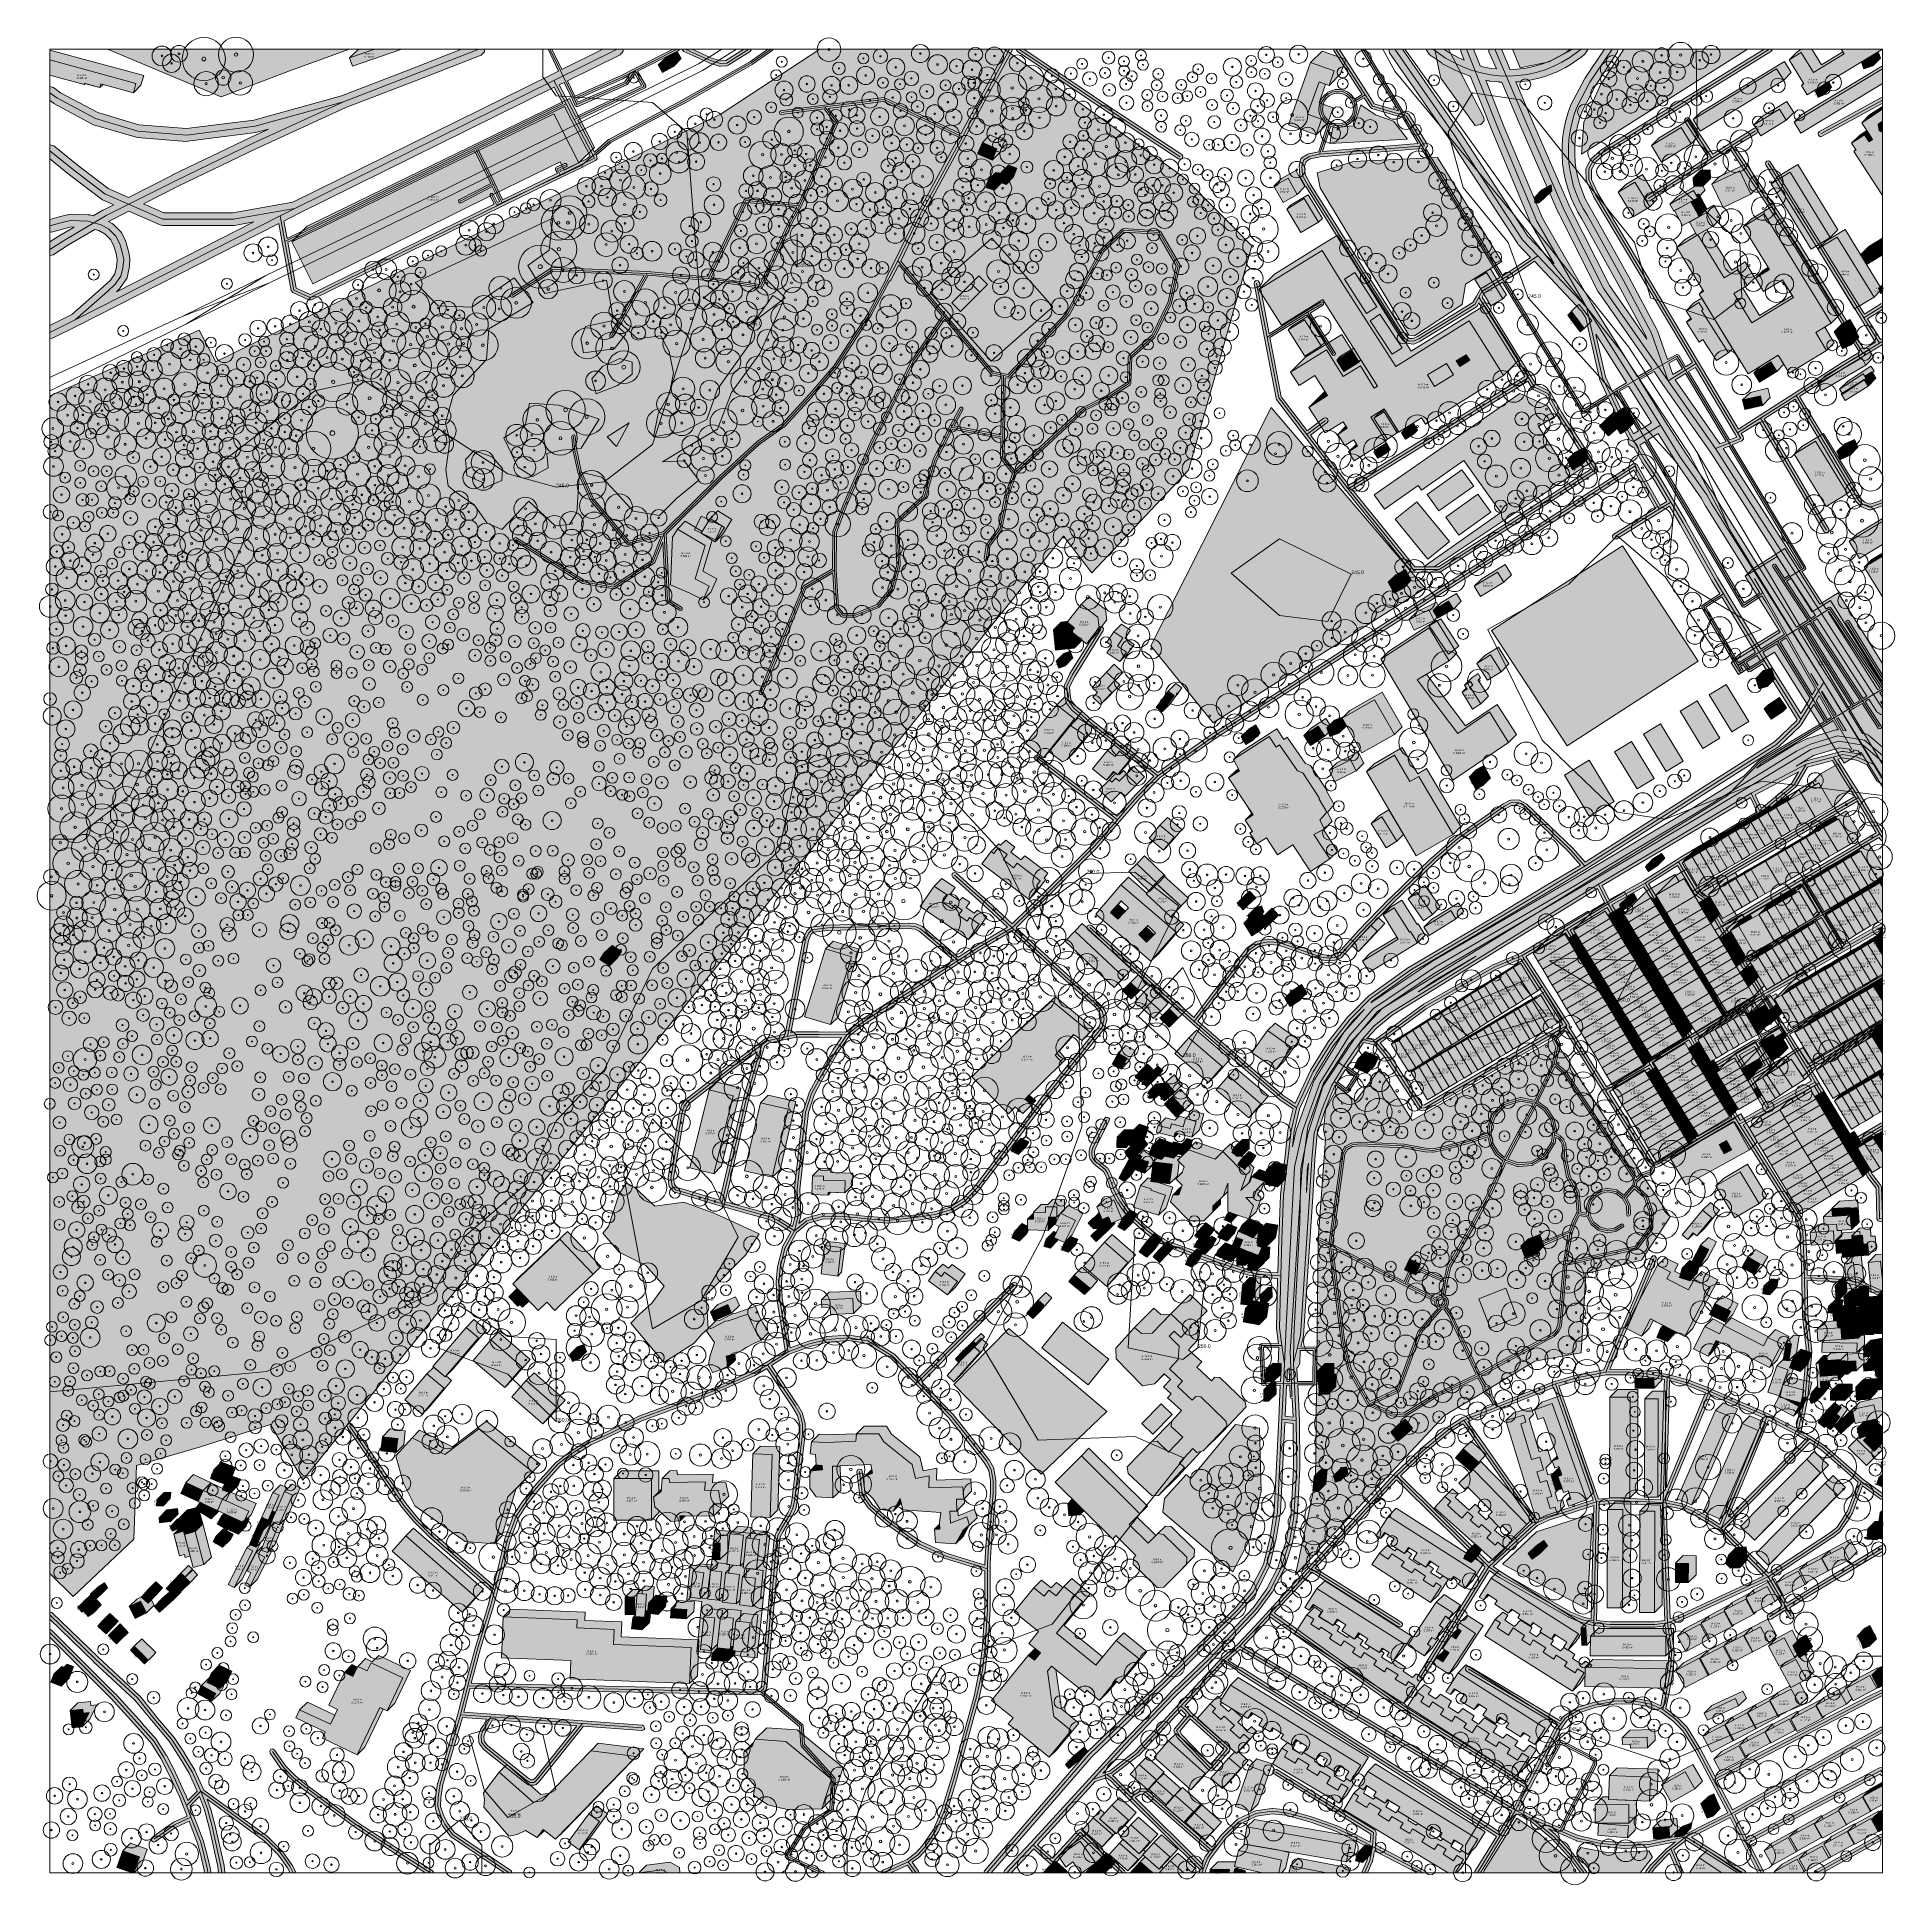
# Model space of a CAD drawing. Header units: metres. Extents: x -7 to 1019, y -7 to 1014.
import ezdxf

# ---------------------------------------------------------------- set-up
doc = ezdxf.new("R2010")
doc.units = ezdxf.units.M
doc.header["$MEASUREMENT"] = 0
for name, color, linetype, lineweight, true_color in [('TPX_BUILDING_AREAS_TEXT', 7, 'CONTINUOUS', 0, 0x000000), ('TPX_BUILDING_HEIGHTS_TEXT', 7, 'CONTINUOUS', 0, 0x000000), ('TPX_BUILDINGS', 7, 'CONTINUOUS', 0, 0x000000), ('TPX_BUILDINGS_HATCH', 7, 'CONTINUOUS', 0, 0xf0f0f0), ('TPX_BUILDINGS_SHADOWS_HATCH', 7, 'CONTINUOUS', 0, 0x000000), ('TPX_BUILDINGS_SHADOWS_OUTLINES', 7, 'CONTINUOUS', 0, 0x000000), ('TPX_CONTOUR_LINES_5M', 7, 'CONTINUOUS', 0, 0x969696), ('TPX_CONTOUR_LINES_5M_TEXT', 7, 'CONTINUOUS', 0, 0x000000), ('TPX_FRAME_PROJECT', 7, 'CONTINUOUS', 0, 0x000000), ('TPX_RAILWAYS_AXES', 7, 'CONTINUOUS', 0, 0x464646), ('TPX_ROADS_AXES', 7, 'CONTINUOUS', 0, 0x323232), ('TPX_ROADS_CONTOURS', 7, 'CONTINUOUS', 0, 0x646464), ('TPX_ROADS_HATCH', 7, 'CONTINUOUS', 0, 0xc8c8c8), ('TPX_VEGETATION_GREEN_SPACES', 7, 'CONTINUOUS', 0, 0x58ba48), ('TPX_VEGETATION_GREEN_SPACES_HATCH', 7, 'CONTINUOUS', 0, 0x58ba48), ('TPX_VEGETATION_TREES_INDIVIDUAL', 7, 'CONTINUOUS', 0, 0x136734), ('TPX_WATERWAYS', 7, 'CONTINUOUS', 0, 0x7aafdf), ('TPX_WATERWAYS_HATCH', 7, 'CONTINUOUS', 0, 0x7aafdf)]:
    doc.layers.add(name, color=color, linetype=linetype, lineweight=lineweight, true_color=true_color)
doc.styles.add('TPX_TEXTE', font='arial.ttf')

# ---------------------------------------------------------------- blocks, each defined once
blk = doc.blocks.new('TREETR007_CR064')
at = {"layer": 'TPX_VEGETATION_TREES_INDIVIDUAL'}
for radius in [6.44, 0.667]:
    blk.add_circle((0, 0, 0), radius, dxfattribs=at)
blk = doc.blocks.new('TREETR009_CR108')
at = {"layer": 'TPX_VEGETATION_TREES_INDIVIDUAL'}
for radius in [10.8, 0.917]:
    blk.add_circle((0, 0, 0), radius, dxfattribs=at)
blk = doc.blocks.new('TREETR008_CR087')
at = {"layer": 'TPX_VEGETATION_TREES_INDIVIDUAL'}
for radius in [8.72, 0.792]:
    blk.add_circle((0, 0, 0), radius, dxfattribs=at)
blk = doc.blocks.new('TREETR004_CR044')
at = {"layer": 'TPX_VEGETATION_TREES_INDIVIDUAL'}
for radius in [4.44, 0.417]:
    blk.add_circle((0, 0, 0), radius, dxfattribs=at)
blk = doc.blocks.new('TREETR007_CR042')
at = {"layer": 'TPX_VEGETATION_TREES_INDIVIDUAL'}
for radius in [4.24, 0.708]:
    blk.add_circle((0, 0, 0), radius, dxfattribs=at)
blk = doc.blocks.new('TREETR006_CR069')
at = {"layer": 'TPX_VEGETATION_TREES_INDIVIDUAL'}
for radius in [6.91, 0.625]:
    blk.add_circle((0, 0, 0), radius, dxfattribs=at)
blk = doc.blocks.new('TREETR003_CR038')
at = {"layer": 'TPX_VEGETATION_TREES_INDIVIDUAL'}
for radius in [3.79, 0.333]:
    blk.add_circle((0, 0, 0), radius, dxfattribs=at)
blk = doc.blocks.new('TREETR005_CR064')
at = {"layer": 'TPX_VEGETATION_TREES_INDIVIDUAL'}
for radius in [6.41, 0.542]:
    blk.add_circle((0, 0, 0), radius, dxfattribs=at)
blk = doc.blocks.new('TREETR005_CR060')
at = {"layer": 'TPX_VEGETATION_TREES_INDIVIDUAL'}
for radius in [6, 0.5]:
    blk.add_circle((0, 0, 0), radius, dxfattribs=at)
blk = doc.blocks.new('TREETR007_CR082')
at = {"layer": 'TPX_VEGETATION_TREES_INDIVIDUAL'}
for radius in [8.24, 0.708]:
    blk.add_circle((0, 0, 0), radius, dxfattribs=at)
blk = doc.blocks.new('TREETR007_CR057')
at = {"layer": 'TPX_VEGETATION_TREES_INDIVIDUAL'}
for radius in [5.74, 0.667]:
    blk.add_circle((0, 0, 0), radius, dxfattribs=at)
blk = doc.blocks.new('TREETR007_CR045')
at = {"layer": 'TPX_VEGETATION_TREES_INDIVIDUAL'}
for radius in [4.53, 0.667]:
    blk.add_circle((0, 0, 0), radius, dxfattribs=at)
blk = doc.blocks.new('TREETR005_CR049')
at = {"layer": 'TPX_VEGETATION_TREES_INDIVIDUAL'}
for radius in [4.93, 0.458]:
    blk.add_circle((0, 0, 0), radius, dxfattribs=at)
blk = doc.blocks.new('TREETR006_CR052')
at = {"layer": 'TPX_VEGETATION_TREES_INDIVIDUAL'}
for radius in [5.19, 0.583]:
    blk.add_circle((0, 0, 0), radius, dxfattribs=at)
blk = doc.blocks.new('TREETR004_CR036')
at = {"layer": 'TPX_VEGETATION_TREES_INDIVIDUAL'}
for radius in [3.61, 0.417]:
    blk.add_circle((0, 0, 0), radius, dxfattribs=at)
blk = doc.blocks.new('TREETR004_CR031')
at = {"layer": 'TPX_VEGETATION_TREES_INDIVIDUAL'}
for radius in [3.09, 0.417]:
    blk.add_circle((0, 0, 0), radius, dxfattribs=at)
blk = doc.blocks.new('TREETR005_CR032')
at = {"layer": 'TPX_VEGETATION_TREES_INDIVIDUAL'}
for radius in [3.18, 0.458]:
    blk.add_circle((0, 0, 0), radius, dxfattribs=at)
blk = doc.blocks.new('TREETR003_CR033')
at = {"layer": 'TPX_VEGETATION_TREES_INDIVIDUAL'}
for radius in [3.32, 0.292]:
    blk.add_circle((0, 0, 0), radius, dxfattribs=at)
blk = doc.blocks.new('TREETR009_CR099')
at = {"layer": 'TPX_VEGETATION_TREES_INDIVIDUAL'}
for radius in [9.9, 0.917]:
    blk.add_circle((0, 0, 0), radius, dxfattribs=at)
blk = doc.blocks.new('TREETR005_CR062')
at = {"layer": 'TPX_VEGETATION_TREES_INDIVIDUAL'}
for radius in [6.15, 0.542]:
    blk.add_circle((0, 0, 0), radius, dxfattribs=at)
blk = doc.blocks.new('TREETR005_CR050')
at = {"layer": 'TPX_VEGETATION_TREES_INDIVIDUAL'}
for radius in [4.97, 0.5]:
    blk.add_circle((0, 0, 0), radius, dxfattribs=at)
blk = doc.blocks.new('TREETR008_CR085')
at = {"layer": 'TPX_VEGETATION_TREES_INDIVIDUAL'}
for radius in [8.51, 0.75]:
    blk.add_circle((0, 0, 0), radius, dxfattribs=at)
blk = doc.blocks.new('TREETR006_CR070')
at = {"layer": 'TPX_VEGETATION_TREES_INDIVIDUAL'}
for radius in [7, 0.583]:
    blk.add_circle((0, 0, 0), radius, dxfattribs=at)
blk = doc.blocks.new('TREETR010_CR109')
at = {"layer": 'TPX_VEGETATION_TREES_INDIVIDUAL'}
for radius in [10.8, 1]:
    blk.add_circle((0, 0, 0), radius, dxfattribs=at)
blk = doc.blocks.new('TREETR003_CR030')
at = {"layer": 'TPX_VEGETATION_TREES_INDIVIDUAL'}
for radius in [3, 0.25]:
    blk.add_circle((0, 0, 0), radius, dxfattribs=at)
blk = doc.blocks.new('TREETR005_CR039')
at = {"layer": 'TPX_VEGETATION_TREES_INDIVIDUAL'}
for radius in [3.88, 0.458]:
    blk.add_circle((0, 0, 0), radius, dxfattribs=at)
blk = doc.blocks.new('TREETR005_CR051')
at = {"layer": 'TPX_VEGETATION_TREES_INDIVIDUAL'}
for radius in [5.13, 0.542]:
    blk.add_circle((0, 0, 0), radius, dxfattribs=at)
blk = doc.blocks.new('TREETR006_CR030')
at = {"layer": 'TPX_VEGETATION_TREES_INDIVIDUAL'}
for radius in [3, 0.583]:
    blk.add_circle((0, 0, 0), radius, dxfattribs=at)
blk = doc.blocks.new('TREETR004_CR045')
at = {"layer": 'TPX_VEGETATION_TREES_INDIVIDUAL'}
for radius in [4.52, 0.417]:
    blk.add_circle((0, 0, 0), radius, dxfattribs=at)
blk = doc.blocks.new('TREETR008_CR084')
at = {"layer": 'TPX_VEGETATION_TREES_INDIVIDUAL'}
for radius in [8.36, 0.75]:
    blk.add_circle((0, 0, 0), radius, dxfattribs=at)
blk = doc.blocks.new('TREETR005_CR057')
at = {"layer": 'TPX_VEGETATION_TREES_INDIVIDUAL'}
for radius in [5.71, 0.542]:
    blk.add_circle((0, 0, 0), radius, dxfattribs=at)
blk = doc.blocks.new('TREETR006_CR073')
at = {"layer": 'TPX_VEGETATION_TREES_INDIVIDUAL'}
for radius in [7.28, 0.625]:
    blk.add_circle((0, 0, 0), radius, dxfattribs=at)
blk = doc.blocks.new('TREETR009_CR110')
at = {"layer": 'TPX_VEGETATION_TREES_INDIVIDUAL'}
for radius in [11, 0.917]:
    blk.add_circle((0, 0, 0), radius, dxfattribs=at)
blk = doc.blocks.new('TREETR004_CR038')
at = {"layer": 'TPX_VEGETATION_TREES_INDIVIDUAL'}
for radius in [3.75, 0.417]:
    blk.add_circle((0, 0, 0), radius, dxfattribs=at)
blk = doc.blocks.new('TREETR008_CR095')
at = {"layer": 'TPX_VEGETATION_TREES_INDIVIDUAL'}
for radius in [9.5, 0.792]:
    blk.add_circle((0, 0, 0), radius, dxfattribs=at)
blk = doc.blocks.new('TREETR007_CR053')
at = {"layer": 'TPX_VEGETATION_TREES_INDIVIDUAL'}
for radius in [5.33, 0.667]:
    blk.add_circle((0, 0, 0), radius, dxfattribs=at)
blk = doc.blocks.new('TREETR004_CR047')
at = {"layer": 'TPX_VEGETATION_TREES_INDIVIDUAL'}
for radius in [4.72, 0.417]:
    blk.add_circle((0, 0, 0), radius, dxfattribs=at)
blk = doc.blocks.new('TREETR008_CR100')
at = {"layer": 'TPX_VEGETATION_TREES_INDIVIDUAL'}
for radius in [10, 0.833]:
    blk.add_circle((0, 0, 0), radius, dxfattribs=at)
blk = doc.blocks.new('TREETR007_CR075')
at = {"layer": 'TPX_VEGETATION_TREES_INDIVIDUAL'}
for radius in [7.5, 0.708]:
    blk.add_circle((0, 0, 0), radius, dxfattribs=at)
blk = doc.blocks.new('TREETR003_CR031')
at = {"layer": 'TPX_VEGETATION_TREES_INDIVIDUAL'}
for radius in [3.13, 0.292]:
    blk.add_circle((0, 0, 0), radius, dxfattribs=at)
blk = doc.blocks.new('TREETR008_CR077')
at = {"layer": 'TPX_VEGETATION_TREES_INDIVIDUAL'}
for radius in [7.69, 0.75]:
    blk.add_circle((0, 0, 0), radius, dxfattribs=at)
blk = doc.blocks.new('TREETR005_CR059')
at = {"layer": 'TPX_VEGETATION_TREES_INDIVIDUAL'}
for radius in [5.89, 0.542]:
    blk.add_circle((0, 0, 0), radius, dxfattribs=at)
blk = doc.blocks.new('TREETR006_CR074')
at = {"layer": 'TPX_VEGETATION_TREES_INDIVIDUAL'}
for radius in [7.35, 0.625]:
    blk.add_circle((0, 0, 0), radius, dxfattribs=at)
blk = doc.blocks.new('TREETR008_CR090')
at = {"layer": 'TPX_VEGETATION_TREES_INDIVIDUAL'}
for radius in [9, 0.792]:
    blk.add_circle((0, 0, 0), radius, dxfattribs=at)
blk = doc.blocks.new('TREETR005_CR052')
at = {"layer": 'TPX_VEGETATION_TREES_INDIVIDUAL'}
for radius in [5.24, 0.458]:
    blk.add_circle((0, 0, 0), radius, dxfattribs=at)
blk = doc.blocks.new('TREETR009_CR068')
at = {"layer": 'TPX_VEGETATION_TREES_INDIVIDUAL'}
for radius in [6.84, 0.917]:
    blk.add_circle((0, 0, 0), radius, dxfattribs=at)
blk = doc.blocks.new('TREETR006_CR053')
at = {"layer": 'TPX_VEGETATION_TREES_INDIVIDUAL'}
for radius in [5.28, 0.583]:
    blk.add_circle((0, 0, 0), radius, dxfattribs=at)
blk = doc.blocks.new('TREETR005_CR054')
at = {"layer": 'TPX_VEGETATION_TREES_INDIVIDUAL'}
for radius in [5.44, 0.458]:
    blk.add_circle((0, 0, 0), radius, dxfattribs=at)
blk = doc.blocks.new('TREETR009_CR104')
at = {"layer": 'TPX_VEGETATION_TREES_INDIVIDUAL'}
for radius in [10.4, 0.917]:
    blk.add_circle((0, 0, 0), radius, dxfattribs=at)
blk = doc.blocks.new('TREETR003_CR040')
at = {"layer": 'TPX_VEGETATION_TREES_INDIVIDUAL'}
for radius in [4, 0.333]:
    blk.add_circle((0, 0, 0), radius, dxfattribs=at)
blk = doc.blocks.new('TREETR008_CR093')
at = {"layer": 'TPX_VEGETATION_TREES_INDIVIDUAL'}
for radius in [9.27, 0.792]:
    blk.add_circle((0, 0, 0), radius, dxfattribs=at)
blk = doc.blocks.new('TREETR008_CR092')
at = {"layer": 'TPX_VEGETATION_TREES_INDIVIDUAL'}
for radius in [9.24, 0.792]:
    blk.add_circle((0, 0, 0), radius, dxfattribs=at)
blk = doc.blocks.new('TREETR006_CR058')
at = {"layer": 'TPX_VEGETATION_TREES_INDIVIDUAL'}
for radius in [5.83, 0.583]:
    blk.add_circle((0, 0, 0), radius, dxfattribs=at)
blk = doc.blocks.new('TREETR004_CR050')
at = {"layer": 'TPX_VEGETATION_TREES_INDIVIDUAL'}
for radius in [5, 0.417]:
    blk.add_circle((0, 0, 0), radius, dxfattribs=at)
blk = doc.blocks.new('TREETR008_CR080')
at = {"layer": 'TPX_VEGETATION_TREES_INDIVIDUAL'}
for radius in [8.01, 0.75]:
    blk.add_circle((0, 0, 0), radius, dxfattribs=at)
blk = doc.blocks.new('TREETR005_CR048')
at = {"layer": 'TPX_VEGETATION_TREES_INDIVIDUAL'}
for radius in [4.8, 0.5]:
    blk.add_circle((0, 0, 0), radius, dxfattribs=at)
blk = doc.blocks.new('TREETR007_CR062')
at = {"layer": 'TPX_VEGETATION_TREES_INDIVIDUAL'}
for radius in [6.23, 0.667]:
    blk.add_circle((0, 0, 0), radius, dxfattribs=at)
blk = doc.blocks.new('TREETR006_CR045')
at = {"layer": 'TPX_VEGETATION_TREES_INDIVIDUAL'}
for radius in [4.45, 0.625]:
    blk.add_circle((0, 0, 0), radius, dxfattribs=at)
blk = doc.blocks.new('TREETR006_CR061')
at = {"layer": 'TPX_VEGETATION_TREES_INDIVIDUAL'}
for radius in [6.07, 0.625]:
    blk.add_circle((0, 0, 0), radius, dxfattribs=at)
blk = doc.blocks.new('TREETR005_CR031')
at = {"layer": 'TPX_VEGETATION_TREES_INDIVIDUAL'}
for radius in [3.06, 0.542]:
    blk.add_circle((0, 0, 0), radius, dxfattribs=at)
blk = doc.blocks.new('TREETR006_CR065')
at = {"layer": 'TPX_VEGETATION_TREES_INDIVIDUAL'}
for radius in [6.45, 0.625]:
    blk.add_circle((0, 0, 0), radius, dxfattribs=at)
blk = doc.blocks.new('TREETR005_CR046')
at = {"layer": 'TPX_VEGETATION_TREES_INDIVIDUAL'}
for radius in [4.64, 0.542]:
    blk.add_circle((0, 0, 0), radius, dxfattribs=at)
blk = doc.blocks.new('TREETR007_CR081')
at = {"layer": 'TPX_VEGETATION_TREES_INDIVIDUAL'}
for radius in [8.14, 0.708]:
    blk.add_circle((0, 0, 0), radius, dxfattribs=at)
blk = doc.blocks.new('TREETR003_CR039')
at = {"layer": 'TPX_VEGETATION_TREES_INDIVIDUAL'}
for radius in [3.89, 0.333]:
    blk.add_circle((0, 0, 0), radius, dxfattribs=at)
blk = doc.blocks.new('TREETR009_CR105')
at = {"layer": 'TPX_VEGETATION_TREES_INDIVIDUAL'}
for radius in [10.5, 0.875]:
    blk.add_circle((0, 0, 0), radius, dxfattribs=at)
blk = doc.blocks.new('TREETR007_CR078')
at = {"layer": 'TPX_VEGETATION_TREES_INDIVIDUAL'}
for radius in [7.8, 0.667]:
    blk.add_circle((0, 0, 0), radius, dxfattribs=at)
blk = doc.blocks.new('TREETR005_CR063')
at = {"layer": 'TPX_VEGETATION_TREES_INDIVIDUAL'}
for radius in [6.28, 0.542]:
    blk.add_circle((0, 0, 0), radius, dxfattribs=at)
blk = doc.blocks.new('TREETR005_CR037')
at = {"layer": 'TPX_VEGETATION_TREES_INDIVIDUAL'}
for radius in [3.74, 0.458]:
    blk.add_circle((0, 0, 0), radius, dxfattribs=at)
blk = doc.blocks.new('TREETR006_CR066')
at = {"layer": 'TPX_VEGETATION_TREES_INDIVIDUAL'}
for radius in [6.56, 0.625]:
    blk.add_circle((0, 0, 0), radius, dxfattribs=at)
blk = doc.blocks.new('TREETR003_CR034')
at = {"layer": 'TPX_VEGETATION_TREES_INDIVIDUAL'}
for radius in [3.43, 0.333]:
    blk.add_circle((0, 0, 0), radius, dxfattribs=at)
blk = doc.blocks.new('TREETR006_CR059')
at = {"layer": 'TPX_VEGETATION_TREES_INDIVIDUAL'}
for radius in [5.9, 0.583]:
    blk.add_circle((0, 0, 0), radius, dxfattribs=at)
blk = doc.blocks.new('TREETR003_CR037')
at = {"layer": 'TPX_VEGETATION_TREES_INDIVIDUAL'}
for radius in [3.66, 0.333]:
    blk.add_circle((0, 0, 0), radius, dxfattribs=at)
blk = doc.blocks.new('TREETR005_CR040')
at = {"layer": 'TPX_VEGETATION_TREES_INDIVIDUAL'}
for radius in [4.02, 0.458]:
    blk.add_circle((0, 0, 0), radius, dxfattribs=at)
blk = doc.blocks.new('TREETR004_CR041')
at = {"layer": 'TPX_VEGETATION_TREES_INDIVIDUAL'}
for radius in [4.11, 0.375]:
    blk.add_circle((0, 0, 0), radius, dxfattribs=at)
blk = doc.blocks.new('TREETR006_CR056')
at = {"layer": 'TPX_VEGETATION_TREES_INDIVIDUAL'}
for radius in [5.6, 0.625]:
    blk.add_circle((0, 0, 0), radius, dxfattribs=at)
blk = doc.blocks.new('TREETR007_CR069')
at = {"layer": 'TPX_VEGETATION_TREES_INDIVIDUAL'}
for radius in [6.91, 0.667]:
    blk.add_circle((0, 0, 0), radius, dxfattribs=at)
blk = doc.blocks.new('TREETR006_CR060')
at = {"layer": 'TPX_VEGETATION_TREES_INDIVIDUAL'}
for radius in [6, 0.625]:
    blk.add_circle((0, 0, 0), radius, dxfattribs=at)
blk = doc.blocks.new('TREETR007_CR066')
at = {"layer": 'TPX_VEGETATION_TREES_INDIVIDUAL'}
for radius in [6.63, 0.667]:
    blk.add_circle((0, 0, 0), radius, dxfattribs=at)
blk = doc.blocks.new('TREETR006_CR048')
at = {"layer": 'TPX_VEGETATION_TREES_INDIVIDUAL'}
for radius in [4.76, 0.583]:
    blk.add_circle((0, 0, 0), radius, dxfattribs=at)
blk = doc.blocks.new('TREETR004_CR042')
at = {"layer": 'TPX_VEGETATION_TREES_INDIVIDUAL'}
for radius in [4.19, 0.417]:
    blk.add_circle((0, 0, 0), radius, dxfattribs=at)
blk = doc.blocks.new('TREETR006_CR049')
at = {"layer": 'TPX_VEGETATION_TREES_INDIVIDUAL'}
for radius in [4.87, 0.625]:
    blk.add_circle((0, 0, 0), radius, dxfattribs=at)
blk = doc.blocks.new('TREETR006_CR043')
at = {"layer": 'TPX_VEGETATION_TREES_INDIVIDUAL'}
for radius in [4.29, 0.625]:
    blk.add_circle((0, 0, 0), radius, dxfattribs=at)
blk = doc.blocks.new('TREETR007_CR077')
at = {"layer": 'TPX_VEGETATION_TREES_INDIVIDUAL'}
for radius in [7.68, 0.708]:
    blk.add_circle((0, 0, 0), radius, dxfattribs=at)
blk = doc.blocks.new('TREETR004_CR035')
at = {"layer": 'TPX_VEGETATION_TREES_INDIVIDUAL'}
for radius in [3.47, 0.375]:
    blk.add_circle((0, 0, 0), radius, dxfattribs=at)
blk = doc.blocks.new('TREETR004_CR040')
at = {"layer": 'TPX_VEGETATION_TREES_INDIVIDUAL'}
for radius in [4, 0.375]:
    blk.add_circle((0, 0, 0), radius, dxfattribs=at)
blk = doc.blocks.new('TREETR005_CR058')
at = {"layer": 'TPX_VEGETATION_TREES_INDIVIDUAL'}
for radius in [5.82, 0.5]:
    blk.add_circle((0, 0, 0), radius, dxfattribs=at)
blk = doc.blocks.new('TREETR004_CR039')
at = {"layer": 'TPX_VEGETATION_TREES_INDIVIDUAL'}
for radius in [3.87, 0.417]:
    blk.add_circle((0, 0, 0), radius, dxfattribs=at)
blk = doc.blocks.new('TREETR006_CR064')
at = {"layer": 'TPX_VEGETATION_TREES_INDIVIDUAL'}
for radius in [6.36, 0.583]:
    blk.add_circle((0, 0, 0), radius, dxfattribs=at)
blk = doc.blocks.new('TREETR010_CR119')
at = {"layer": 'TPX_VEGETATION_TREES_INDIVIDUAL'}
for radius in [11.9, 1.04]:
    blk.add_circle((0, 0, 0), radius, dxfattribs=at)
blk = doc.blocks.new('TREETR010_CR093')
at = {"layer": 'TPX_VEGETATION_TREES_INDIVIDUAL'}
for radius in [9.28, 0.958]:
    blk.add_circle((0, 0, 0), radius, dxfattribs=at)
blk = doc.blocks.new('TREETR006_CR035')
at = {"layer": 'TPX_VEGETATION_TREES_INDIVIDUAL'}
for radius in [3.45, 0.625]:
    blk.add_circle((0, 0, 0), radius, dxfattribs=at)
blk = doc.blocks.new('TREETR006_CR072')
at = {"layer": 'TPX_VEGETATION_TREES_INDIVIDUAL'}
for radius in [7.24, 0.625]:
    blk.add_circle((0, 0, 0), radius, dxfattribs=at)
blk = doc.blocks.new('TREETR013_CR144')
at = {"layer": 'TPX_VEGETATION_TREES_INDIVIDUAL'}
for radius in [14.4, 1.29]:
    blk.add_circle((0, 0, 0), radius, dxfattribs=at)
blk = doc.blocks.new('TREETR005_CR055')
at = {"layer": 'TPX_VEGETATION_TREES_INDIVIDUAL'}
for radius in [5.45, 0.5]:
    blk.add_circle((0, 0, 0), radius, dxfattribs=at)
blk = doc.blocks.new('TREETR004_CR043')
at = {"layer": 'TPX_VEGETATION_TREES_INDIVIDUAL'}
for radius in [4.3, 0.375]:
    blk.add_circle((0, 0, 0), radius, dxfattribs=at)
blk = doc.blocks.new('TREETR004_CR037')
at = {"layer": 'TPX_VEGETATION_TREES_INDIVIDUAL'}
for radius in [3.71, 0.375]:
    blk.add_circle((0, 0, 0), radius, dxfattribs=at)
blk = doc.blocks.new('TREETR007_CR054')
at = {"layer": 'TPX_VEGETATION_TREES_INDIVIDUAL'}
for radius in [5.44, 0.667]:
    blk.add_circle((0, 0, 0), radius, dxfattribs=at)
blk = doc.blocks.new('TREETR006_CR075')
at = {"layer": 'TPX_VEGETATION_TREES_INDIVIDUAL'}
for radius in [7.5, 0.625]:
    blk.add_circle((0, 0, 0), radius, dxfattribs=at)
blk = doc.blocks.new('TREETR005_CR030')
at = {"layer": 'TPX_VEGETATION_TREES_INDIVIDUAL'}
for radius in [3, 0.5]:
    blk.add_circle((0, 0, 0), radius, dxfattribs=at)
blk = doc.blocks.new('TREETR003_CR032')
at = {"layer": 'TPX_VEGETATION_TREES_INDIVIDUAL'}
for radius in [3.23, 0.292]:
    blk.add_circle((0, 0, 0), radius, dxfattribs=at)
blk = doc.blocks.new('TREETR007_CR083')
at = {"layer": 'TPX_VEGETATION_TREES_INDIVIDUAL'}
for radius in [8.28, 0.708]:
    blk.add_circle((0, 0, 0), radius, dxfattribs=at)
blk = doc.blocks.new('TREETR007_CR080')
at = {"layer": 'TPX_VEGETATION_TREES_INDIVIDUAL'}
for radius in [8.03, 0.708]:
    blk.add_circle((0, 0, 0), radius, dxfattribs=at)
blk = doc.blocks.new('TREETR005_CR041')
at = {"layer": 'TPX_VEGETATION_TREES_INDIVIDUAL'}
for radius in [4.11, 0.542]:
    blk.add_circle((0, 0, 0), radius, dxfattribs=at)
blk = doc.blocks.new('TREETR005_CR045')
at = {"layer": 'TPX_VEGETATION_TREES_INDIVIDUAL'}
for radius in [4.5, 0.5]:
    blk.add_circle((0, 0, 0), radius, dxfattribs=at)
blk = doc.blocks.new('TREETR006_CR055')
at = {"layer": 'TPX_VEGETATION_TREES_INDIVIDUAL'}
for radius in [5.46, 0.583]:
    blk.add_circle((0, 0, 0), radius, dxfattribs=at)
blk = doc.blocks.new('TREETR007_CR084')
at = {"layer": 'TPX_VEGETATION_TREES_INDIVIDUAL'}
for radius in [8.37, 0.708]:
    blk.add_circle((0, 0, 0), radius, dxfattribs=at)
blk = doc.blocks.new('TREETR006_CR034')
at = {"layer": 'TPX_VEGETATION_TREES_INDIVIDUAL'}
for radius in [3.39, 0.583]:
    blk.add_circle((0, 0, 0), radius, dxfattribs=at)
blk = doc.blocks.new('TREETR007_CR071')
at = {"layer": 'TPX_VEGETATION_TREES_INDIVIDUAL'}
for radius in [7.09, 0.708]:
    blk.add_circle((0, 0, 0), radius, dxfattribs=at)
blk = doc.blocks.new('TREETR005_CR047')
at = {"layer": 'TPX_VEGETATION_TREES_INDIVIDUAL'}
for radius in [4.71, 0.458]:
    blk.add_circle((0, 0, 0), radius, dxfattribs=at)
blk = doc.blocks.new('TREETR004_CR030')
at = {"layer": 'TPX_VEGETATION_TREES_INDIVIDUAL'}
for radius in [3, 0.375]:
    blk.add_circle((0, 0, 0), radius, dxfattribs=at)
blk = doc.blocks.new('TREETR005_CR053')
at = {"layer": 'TPX_VEGETATION_TREES_INDIVIDUAL'}
for radius in [5.3, 0.542]:
    blk.add_circle((0, 0, 0), radius, dxfattribs=at)
blk = doc.blocks.new('TREETR007_CR076')
at = {"layer": 'TPX_VEGETATION_TREES_INDIVIDUAL'}
for radius in [7.59, 0.667]:
    blk.add_circle((0, 0, 0), radius, dxfattribs=at)
blk = doc.blocks.new('TREETR005_CR065')
at = {"layer": 'TPX_VEGETATION_TREES_INDIVIDUAL'}
for radius in [6.5, 0.542]:
    blk.add_circle((0, 0, 0), radius, dxfattribs=at)
blk = doc.blocks.new('TREETR005_CR038')
at = {"layer": 'TPX_VEGETATION_TREES_INDIVIDUAL'}
for radius in [3.84, 0.5]:
    blk.add_circle((0, 0, 0), radius, dxfattribs=at)
blk = doc.blocks.new('TREETR005_CR061')
at = {"layer": 'TPX_VEGETATION_TREES_INDIVIDUAL'}
for radius in [6.05, 0.542]:
    blk.add_circle((0, 0, 0), radius, dxfattribs=at)
blk = doc.blocks.new('TREETR007_CR068')
at = {"layer": 'TPX_VEGETATION_TREES_INDIVIDUAL'}
for radius in [6.75, 0.667]:
    blk.add_circle((0, 0, 0), radius, dxfattribs=at)
blk = doc.blocks.new('TREETR011_CR119')
at = {"layer": 'TPX_VEGETATION_TREES_INDIVIDUAL'}
for radius in [11.9, 1.08]:
    blk.add_circle((0, 0, 0), radius, dxfattribs=at)
blk = doc.blocks.new('TREETR005_CR043')
at = {"layer": 'TPX_VEGETATION_TREES_INDIVIDUAL'}
for radius in [4.25, 0.542]:
    blk.add_circle((0, 0, 0), radius, dxfattribs=at)
blk = doc.blocks.new('TREETR006_CR071')
at = {"layer": 'TPX_VEGETATION_TREES_INDIVIDUAL'}
for radius in [7.08, 0.625]:
    blk.add_circle((0, 0, 0), radius, dxfattribs=at)
blk = doc.blocks.new('TREETR005_CR033')
at = {"layer": 'TPX_VEGETATION_TREES_INDIVIDUAL'}
for radius in [3.33, 0.542]:
    blk.add_circle((0, 0, 0), radius, dxfattribs=at)
blk = doc.blocks.new('TREETR003_CR035')
at = {"layer": 'TPX_VEGETATION_TREES_INDIVIDUAL'}
for radius in [3.5, 0.292]:
    blk.add_circle((0, 0, 0), radius, dxfattribs=at)
blk = doc.blocks.new('TREETR006_CR044')
at = {"layer": 'TPX_VEGETATION_TREES_INDIVIDUAL'}
for radius in [4.36, 0.583]:
    blk.add_circle((0, 0, 0), radius, dxfattribs=at)
blk = doc.blocks.new('TREETR004_CR049')
at = {"layer": 'TPX_VEGETATION_TREES_INDIVIDUAL'}
for radius in [4.89, 0.417]:
    blk.add_circle((0, 0, 0), radius, dxfattribs=at)
blk = doc.blocks.new('TREETR009_CR097')
at = {"layer": 'TPX_VEGETATION_TREES_INDIVIDUAL'}
for radius in [9.65, 0.917]:
    blk.add_circle((0, 0, 0), radius, dxfattribs=at)
blk = doc.blocks.new('TREETR007_CR073')
at = {"layer": 'TPX_VEGETATION_TREES_INDIVIDUAL'}
for radius in [7.3, 0.708]:
    blk.add_circle((0, 0, 0), radius, dxfattribs=at)
blk = doc.blocks.new('TREETR006_CR063')
at = {"layer": 'TPX_VEGETATION_TREES_INDIVIDUAL'}
for radius in [6.27, 0.625]:
    blk.add_circle((0, 0, 0), radius, dxfattribs=at)
blk = doc.blocks.new('TREETR004_CR046')
at = {"layer": 'TPX_VEGETATION_TREES_INDIVIDUAL'}
for radius in [4.59, 0.417]:
    blk.add_circle((0, 0, 0), radius, dxfattribs=at)
blk = doc.blocks.new('TREETR006_CR054')
at = {"layer": 'TPX_VEGETATION_TREES_INDIVIDUAL'}
for radius in [5.42, 0.625]:
    blk.add_circle((0, 0, 0), radius, dxfattribs=at)
blk = doc.blocks.new('TREETR006_CR067')
at = {"layer": 'TPX_VEGETATION_TREES_INDIVIDUAL'}
for radius in [6.72, 0.625]:
    blk.add_circle((0, 0, 0), radius, dxfattribs=at)
blk = doc.blocks.new('TREETR008_CR079')
at = {"layer": 'TPX_VEGETATION_TREES_INDIVIDUAL'}
for radius in [7.92, 0.75]:
    blk.add_circle((0, 0, 0), radius, dxfattribs=at)
blk = doc.blocks.new('TREETR007_CR079')
at = {"layer": 'TPX_VEGETATION_TREES_INDIVIDUAL'}
for radius in [7.9, 0.667]:
    blk.add_circle((0, 0, 0), radius, dxfattribs=at)
blk = doc.blocks.new('TREETR005_CR044')
at = {"layer": 'TPX_VEGETATION_TREES_INDIVIDUAL'}
for radius in [4.36, 0.458]:
    blk.add_circle((0, 0, 0), radius, dxfattribs=at)
blk = doc.blocks.new('TREETR007_CR085')
at = {"layer": 'TPX_VEGETATION_TREES_INDIVIDUAL'}
for radius in [8.5, 0.708]:
    blk.add_circle((0, 0, 0), radius, dxfattribs=at)
blk = doc.blocks.new('TREETR011_CR090')
at = {"layer": 'TPX_VEGETATION_TREES_INDIVIDUAL'}
for radius in [9, 1.08]:
    blk.add_circle((0, 0, 0), radius, dxfattribs=at)

msp = doc.modelspace()

# ---------------------------------------------------------------- hatches: boundary and pattern name
at = {"layer": 'TPX_BUILDINGS_HATCH'}
for points in [[(179.5, 1007.1), (165.6, 1002.4), (167.2, 997.8), (194.5, 1007.1), (179.5, 1007.1)], [(967.4, 1005.3), (960.7, 1001.3), (968.9, 987.9), (967.5, 987), (970.6, 981.9), (1012.2, 1007.1), (1012.2, 1007.1), (989.5, 1007.1), (991.1, 1004.5), (974.2, 994.3), (967.4, 1005.3)], [(0, 1001.2), (0, 992.8), (19, 987.6), (19.1, 988.2), (27.7, 985.9), (28.3, 987.9), (46.2, 983.1), (47.6, 988.2), (0, 1001.2)], [(342.2, 1001.7), (336.1, 998.4), (338.4, 994.3), (344.5, 997.6), (342.2, 1001.7)], [(696.4, 999.7), (684.2, 965.3), (699.5, 959.9), (702.5, 968.4), (694.7, 971.2), (701.1, 989.1), (706.7, 987.1), (709.5, 995.1), (696.4, 999.7)], [(953.8, 996.2), (907.7, 968.2), (911.5, 961.9), (957.7, 990), (953.8, 996.2)], [(1012.2, 996.3), (963.4, 966.8), (967.1, 960.8), (1012.2, 988.1), (1012.2, 996.3)], [(1005.6, 1001.6), (1000.6, 999.9), (1001.9, 996.2), (1006.9, 997.9), (1005.6, 1001.6)], [(978.3, 985.2), (975.2, 983.8), (976.8, 980.5), (979.9, 981.9), (978.3, 985.2)], [(278.5, 971.4), (133.8, 900.8), (145.4, 877.6), (244.2, 926.5), (281.9, 944.9), (284.1, 940.3), (292.3, 944.3), (278.5, 971.4)], [(955.3, 974), (941.2, 965.4), (945, 959.3), (959, 967.9), (955.3, 974)], [(1002.4, 959.9), (995.2, 955.2), (997.7, 951.4), (996.4, 950.6), (1012.2, 926.4), (1012.2, 961.3), (1010.4, 962.1), (1009.8, 965.8), (1012.2, 967.4), (1012.2, 973.9), (1000.8, 966.5), (1006.8, 957.3), (1004.9, 956), (1002.4, 959.9)], [(515.1, 955.5), (512.4, 949.3), (520.5, 945.9), (523.1, 952.1), (515.1, 955.5)], [(901, 963.8), (884.6, 953.9), (890.2, 944.8), (906.6, 954.8), (901, 963.8)], [(518.3, 934.7), (517.1, 930.8), (521.6, 929.3), (522.9, 933.3), (518.3, 934.7)], [(525.3, 938.9), (523.6, 934), (528.2, 932.4), (529.9, 937.2), (525.3, 938.9)], [(684, 935.9), (676.1, 931.5), (681.2, 922.5), (689, 926.9), (684, 935.9)], [(912.7, 936.3), (907.7, 936), (908, 931.3), (913, 931.5), (912.7, 936.3)], [(933.4, 940), (918, 932.5), (924.2, 919.7), (939.6, 927.1), (933.4, 940)], [(961.3, 939.2), (950.7, 932.7), (972.8, 896.7), (983.4, 903.2), (961.3, 939.2)], [(692.8, 924.6), (683.2, 918.8), (691.1, 905.8), (700.7, 911.6), (692.8, 924.6)], [(825.1, 928), (820, 925.3), (820.2, 922.2), (822.5, 922.3), (825.3, 924.6), (825.1, 928)], [(875.4, 933.7), (866.3, 928.1), (874.6, 914.5), (883.7, 920.1), (875.4, 933.7)], [(907.9, 929), (894.8, 921.6), (897.1, 917.6), (910.2, 925), (907.9, 929)], [(906.5, 922.9), (897.4, 918), (901.9, 909.7), (911, 914.7), (906.5, 922.9)], [(910.2, 904.6), (898.6, 897.6), (913.5, 873.4), (911, 871.9), (938, 827.9), (954.7, 838.1), (960.7, 828.2), (981.4, 840.7), (975.4, 850.6), (983.9, 855.8), (946.9, 916.1), (935.4, 909.1), (949.9, 885.4), (942.1, 880.7), (946.6, 873.3), (957.1, 879.7), (963.2, 869.9), (940.1, 855.9), (930.2, 872.1), (937.6, 876.6), (932.2, 885.3), (924.8, 880.8), (910.2, 904.6)], [(914.9, 916.7), (905.7, 911.5), (909.8, 904.4), (918.9, 909.6), (914.9, 916.7)], [(987.3, 903.3), (976.6, 896.8), (996.9, 863.7), (1007.6, 870.2), (987.3, 903.3)], [(692.8, 889.9), (667.9, 874.4), (680.3, 854.7), (703.2, 868.9), (733.3, 821.1), (731.6, 820), (723.9, 832.3), (714.3, 826.3), (705.1, 841.1), (685.3, 828.8), (690, 821.4), (698.7, 826.9), (705.7, 815.8), (695.5, 809.3), (704.5, 795.3), (714.3, 801.4), (716.6, 797.8), (711.4, 794.4), (715.3, 788.3), (720.2, 791.4), (722.4, 787.9), (717.3, 784.7), (720.4, 779.8), (737.9, 790.8), (729.6, 803.9), (737, 808.5), (745.1, 795.7), (757.6, 803.5), (759.8, 800), (797.8, 823.7), (803, 826.9), (796.3, 837.5), (784, 857.1), (743.4, 831.8), (713.6, 878.3), (702.8, 896), (692.8, 889.9)], [(1012.2, 901.1), (1000.4, 894), (1003.8, 888.4), (1012.2, 893.5), (1012.2, 901.1)], [(793.6, 883.8), (787.2, 879.9), (791.1, 873.4), (796, 865.4), (802.5, 869.3), (797.6, 877.3), (793.6, 883.8)], [(508.9, 877.7), (498.3, 867.1), (503.1, 862.2), (513.7, 872.9), (508.9, 877.7)], [(1012.2, 875.6), (1010.2, 875), (1011.1, 872.1), (1012.2, 872.4), (1012.2, 875.6)], [(840.6, 862), (838.4, 860.3), (845.3, 851.1), (847.5, 852.8), (840.6, 862)], [(910.8, 867.2), (903.8, 862.7), (906.8, 858.1), (904.1, 856.4), (911.1, 845.4), (913.1, 846.7), (920.6, 835.1), (927.3, 839.4), (912.3, 862.8), (913.2, 863.4), (910.8, 867.2)], [(693.1, 857.7), (684, 852.1), (693.2, 837.5), (702.3, 843.2), (693.1, 857.7)], [(989.9, 853.6), (985.6, 851), (989.1, 845.1), (993.5, 847.6), (989.9, 853.6)], [(993.4, 847.4), (988.6, 845.3), (990.2, 841.7), (994.9, 843.8), (993.4, 847.4)], [(718.9, 840.4), (710.9, 835.4), (714.8, 829.2), (722.8, 834.1), (718.9, 840.4)], [(950.6, 834.4), (941.2, 828.4), (944.4, 823.3), (953.9, 829.2), (951.8, 832.4), (950.6, 834.4)], [(1000.8, 836.7), (976.3, 822.5), (978.6, 818.5), (1003.1, 832.7), (1000.8, 836.7)], [(1001.6, 827.9), (988.6, 819.3), (990.4, 816.6), (1003.3, 825.2), (1001.6, 827.9)], [(1002.1, 824.7), (989.4, 816.7), (991.7, 813.1), (1004.4, 821.1), (1002.1, 824.7)], [(944.8, 815.6), (935, 813.4), (936.2, 808.2), (946, 810.4), (944.8, 815.6)], [(737, 806.8), (731.4, 803.3), (738.8, 791.8), (744.3, 795.3), (737, 806.8)], [(859.6, 802.3), (855.9, 799), (861, 793.5), (864.7, 796.8), (859.6, 802.3)], [(865.6, 805.2), (862.4, 803.2), (867.6, 794.6), (870.9, 796.7), (865.6, 805.2)], [(751.3, 798.1), (746.7, 795.3), (748.8, 791.8), (753.4, 794.6), (751.3, 798.1)], [(975.3, 790.7), (963.4, 783.5), (981.2, 754.6), (993, 761.8), (975.3, 790.7)], [(736, 787.5), (731.4, 784.7), (733.6, 781.2), (738.2, 784), (736, 787.5)], [(843, 782.8), (838.2, 780.3), (841, 774.9), (845.8, 777.3), (843, 782.8)], [(992.5, 787.3), (987.1, 784.9), (989.1, 780.6), (994.5, 783), (992.5, 787.3)], [(344, 737.6), (342.8, 711.3), (353.5, 706.7), (361, 703), (364.2, 710.5), (356.5, 714.6), (362.1, 733.1), (346.7, 742.1), (344, 737.6)], [(364.8, 747.9), (359.8, 739.9), (367.6, 735), (372.6, 743), (364.8, 747.9)], [(1012.2, 746.2), (993.9, 735.2), (999.6, 725.9), (1012.2, 733.5), (1012.2, 746.2)], [(799.6, 718.3), (786.7, 710.5), (790.2, 704.8), (803.1, 712.7), (799.6, 718.3)], [(955.7, 685.1), (928.6, 668.3), (932.7, 661.8), (952.7, 674.2), (991.1, 612.9), (1000.4, 618.7), (1012.2, 599.8), (1012.2, 645), (1011.2, 646.6), (1012.2, 647.2), (1012.2, 658.1), (1011.6, 657.8), (983.5, 702.6), (973.4, 696.3), (954.1, 727), (936.4, 716), (955.7, 685.1)], [(1012.2, 727.1), (1002.2, 721.1), (1012.2, 704.7), (1012.2, 727.1)], [(744.6, 715.5), (739.3, 712.7), (742.5, 706.7), (747.8, 709.5), (744.6, 715.5)], [(569.7, 700.5), (562, 690.6), (566, 687.5), (564.2, 685.3), (572.7, 678.7), (579.6, 687.6), (578.9, 693.4), (569.7, 700.5)], [(772.6, 702.3), (764.1, 697.1), (766.7, 692.8), (775.3, 697.9), (772.6, 702.3)], [(564.7, 687.6), (554.4, 686.5), (555.6, 675.3), (565.9, 676.4), (564.7, 687.6)], [(761.8, 687.6), (735.2, 670.3), (774.9, 603.4), (805.8, 624.3), (795.2, 641.1), (777.8, 629.2), (755.3, 658.8), (772.9, 669.3), (761.8, 687.6)], [(761.7, 697.5), (750.7, 692.2), (753.6, 686.3), (764.6, 691.6), (761.7, 697.5)], [(587.7, 685.4), (583.8, 679.7), (586.6, 677.7), (583.9, 673.7), (591.1, 668.9), (594.7, 674.2), (589.7, 677.5), (592.7, 682), (587.7, 685.4)], [(559.4, 670.5), (555.8, 669.2), (557.3, 665.3), (560.8, 666.6), (559.4, 670.5)], [(795.8, 672.6), (788.3, 667.9), (794.2, 658.6), (801.7, 663.3), (795.8, 672.6)], [(583.7, 663.1), (575.7, 654.6), (578.7, 651.9), (576.2, 649.2), (580.4, 645.2), (586.7, 651.9), (584.2, 654.2), (588.4, 658.7), (583.7, 663.1)], [(782.8, 653.7), (780.1, 652), (785.9, 642.7), (790.4, 645.5), (784.5, 654.8), (786.1, 655.8), (784.7, 658), (781.4, 655.9), (782.8, 653.7)], [(946.7, 661), (942.3, 659.6), (944.2, 653.8), (948.5, 655.1), (946.7, 661)], [(617.8, 652.6), (611.2, 643.6), (614.5, 641.2), (621, 650.2), (617.8, 652.6)], [(731.7, 647.8), (713.8, 637.6), (724.7, 618.5), (742.7, 628.6), (731.7, 647.8)], [(953.2, 647), (946.9, 642.8), (950.7, 637.1), (957, 641.2), (953.2, 647)], [(556.2, 645), (539, 623.6), (548.9, 615.8), (566, 637.3), (556.2, 645)], [(563.8, 633.7), (552, 619), (559.4, 613.5), (562, 614.8), (571, 625.7), (571.3, 628.4), (563.8, 633.7)], [(657.1, 608.6), (651.1, 604.7), (660, 591.1), (664.6, 584.2), (660.2, 581.3), (664.3, 575), (662.9, 574.2), (666.8, 568.3), (672, 571.6), (678.2, 562.2), (686.6, 567.7), (696.3, 552.9), (707.1, 559.9), (698.2, 573.5), (704.1, 576.4), (701.5, 581.4), (705.3, 585.7), (701.1, 592.9), (701.2, 593.6), (692.1, 607.4), (689.2, 608.6), (679.2, 622.9), (677.3, 621.7), (673.5, 627.5), (653.9, 614.8), (657.1, 608.6)], [(661.9, 629.7), (658.1, 627.5), (660.6, 623.2), (664.4, 625.4), (661.9, 629.7)], [(700.6, 633.2), (692.7, 628.1), (696.3, 622.5), (704.2, 627.7), (700.6, 633.2)], [(710.2, 634.1), (705.3, 632.3), (707.1, 627.5), (712, 629.3), (710.2, 634.1)], [(584.3, 619.8), (576, 609.6), (583.6, 603.4), (587.6, 608.3), (589.8, 606.4), (596.6, 614.7), (590.8, 619.5), (588.4, 616.5), (584.3, 619.8)], [(742.7, 617.2), (727.2, 608.2), (754.7, 561.6), (775.1, 573.5), (756.2, 605.5), (751.3, 602.7), (742.7, 617.2)], [(585.3, 603.6), (579.6, 598), (586.2, 591.5), (591.6, 596.8), (593.9, 594.6), (600.4, 601), (594.6, 606.7), (590.6, 602.8), (588.8, 604.6), (586.6, 602.3), (585.3, 603.6)], [(718.4, 614.7), (706.6, 608.8), (709.7, 602.7), (721.5, 608.6), (718.4, 614.7)], [(787.7, 607.3), (783.9, 605.1), (787.6, 598.3), (791.5, 600.5), (787.7, 607.3)], [(967.4, 596.2), (959.7, 591.8), (967.5, 578.6), (975.1, 583), (967.4, 596.2)], [(977.1, 601.9), (967.4, 596.2), (975.1, 583), (984.8, 588.6), (977.1, 601.9)], [(948.9, 585.6), (943.8, 582.6), (951.5, 569.3), (956.6, 572.3), (948.9, 585.6)], [(953.5, 588.3), (948.9, 585.6), (956.6, 572.3), (961.3, 575), (953.5, 588.3)], [(959.7, 591.8), (953.5, 588.3), (961.3, 575), (967.5, 578.6), (959.7, 591.8)], [(613.1, 578.6), (607.2, 571.4), (615.1, 564.8), (621.1, 572), (613.1, 578.6)], [(735.8, 583.1), (729.8, 579.5), (738.1, 566), (744, 569.7), (735.8, 583.1)], [(931.3, 575.4), (927.1, 573), (934.9, 559.7), (939, 562.1), (931.3, 575.4)], [(935.5, 577.8), (931.3, 575.4), (939, 562.1), (943.2, 564.5), (935.5, 577.8)], [(939.6, 580.2), (935.5, 577.8), (943.2, 564.5), (947.4, 566.9), (939.6, 580.2)], [(943.8, 582.6), (939.6, 580.2), (947.4, 566.9), (951.5, 569.3), (943.8, 582.6)], [(979.7, 577.3), (974.9, 574.5), (982.8, 561.2), (987.6, 564), (979.7, 577.3)], [(988, 582.1), (979.7, 577.3), (987.6, 564), (995.9, 568.8), (988, 582.1)], [(520, 564), (514.9, 557.3), (540.9, 537.6), (546, 544.3), (545, 545.1), (547.1, 547.8), (534.3, 557.5), (532.4, 555.1), (526.7, 559.4), (528.8, 562.3), (523.8, 566.1), (521.4, 562.9), (520, 564)], [(914.6, 565.8), (911.2, 563.8), (919, 550.5), (922.4, 552.5), (914.6, 565.8)], [(918.8, 568.2), (914.6, 565.8), (922.4, 552.5), (926.5, 554.9), (918.8, 568.2)], [(922.9, 570.6), (918.8, 568.2), (926.5, 554.9), (930.7, 557.3), (922.9, 570.6)], [(927.1, 573), (922.9, 570.6), (930.7, 557.3), (934.9, 559.7), (927.1, 573)], [(958.6, 565), (954.2, 562.5), (962, 549.1), (966.5, 551.7), (958.6, 565)], [(962.2, 567.1), (958.6, 565), (966.5, 551.7), (970, 553.8), (962.2, 567.1)], [(966.7, 569.7), (962.2, 567.1), (970, 553.8), (974.5, 556.4), (966.7, 569.7)], [(970.1, 571.7), (966.7, 569.7), (974.5, 556.4), (978, 558.4), (970.1, 571.7)], [(974.9, 574.5), (970.1, 571.7), (978, 558.4), (982.8, 561.2), (974.9, 574.5)], [(1000.3, 564.3), (994.8, 561.1), (1004.4, 545), (1009.9, 548.2), (1000.3, 564.3)], [(600.4, 557.3), (596.1, 552.9), (607.5, 542), (611.8, 546.4), (600.4, 557.3)], [(886.1, 558.8), (881.3, 555.6), (883.1, 552.9), (885.3, 554.4), (887.9, 556.1), (886.1, 558.8)], [(907, 561.4), (902.1, 558.6), (909.9, 545.3), (914.8, 548.1), (907, 561.4)], [(911.2, 563.8), (907, 561.4), (914.8, 548.1), (919, 550.5), (911.2, 563.8)], [(947.6, 558.7), (939.7, 554), (947.5, 540.7), (955.5, 545.3), (947.6, 558.7)], [(954.2, 562.5), (947.6, 558.7), (955.5, 545.3), (962, 549.1), (954.2, 562.5)], [(986.4, 556.1), (982.3, 553.7), (991.9, 537.6), (996, 540), (986.4, 556.1)], [(990.6, 558.6), (986.4, 556.1), (996, 540), (1000.2, 542.5), (990.6, 558.6)], [(994.8, 561.1), (990.6, 558.6), (1000.2, 542.5), (1004.4, 545), (994.8, 561.1)], [(488.5, 544.9), (480.8, 533.7), (507.5, 515.5), (513.3, 523.9), (508, 527.5), (506.7, 525.6), (501.9, 528.8), (503.9, 531.7), (499.9, 534.5), (498.5, 532.4), (493.1, 536.1), (495.8, 539.9), (488.5, 544.9)], [(611, 546.6), (605.5, 540.6), (619.2, 528), (624.7, 534), (611, 546.6)], [(902.8, 549.2), (887.1, 540), (892.9, 530.1), (908.6, 539.3), (902.8, 549.2)], [(922.5, 544), (916.1, 540.3), (923.9, 527), (930.3, 530.7), (922.5, 544)], [(927, 546.6), (922.5, 544), (930.3, 530.7), (934.8, 533.3), (927, 546.6)], [(931.3, 549.1), (927, 546.6), (934.8, 533.3), (939.1, 535.8), (931.3, 549.1)], [(935.8, 551.7), (931.3, 549.1), (939.1, 535.8), (943.6, 538.4), (935.8, 551.7)], [(939.7, 554), (935.8, 551.7), (943.6, 538.4), (947.5, 540.7), (939.7, 554)], [(973.9, 548.8), (969.8, 546.3), (979.4, 530.2), (983.5, 532.6), (973.9, 548.8)], [(978.1, 551.2), (973.9, 548.8), (983.5, 532.6), (987.7, 535.1), (978.1, 551.2)], [(982.3, 553.7), (978.1, 551.2), (987.7, 535.1), (991.9, 537.6), (982.3, 553.7)], [(1010.8, 546.9), (1004.4, 543.2), (1012.2, 530.2), (1012.2, 544.6), (1010.8, 546.9)], [(658.5, 538), (655.8, 535.5), (659.1, 531.8), (661.8, 534.3), (658.5, 538)], [(755.3, 541.3), (750.3, 537.9), (758.8, 525.8), (763.7, 529.3), (755.3, 541.3)], [(870.6, 536.6), (867.1, 534.6), (868.9, 531.6), (872.4, 533.7), (870.6, 536.6)], [(884.7, 538.7), (869.3, 529.4), (871.9, 525), (887.4, 534.3), (884.7, 538.7)], [(887.4, 534.3), (871.9, 525), (874.6, 520.6), (890.1, 529.9), (887.4, 534.3)], [(908.6, 539.3), (892.9, 530.1), (897.1, 523.1), (912.7, 532.3), (908.6, 539.3)], [(952.8, 534.5), (948.3, 531.9), (956.9, 517.2), (961.3, 519.8), (952.8, 534.5)], [(957.2, 537), (952.8, 534.5), (961.3, 519.8), (965.8, 522.4), (957.2, 537)], [(961.7, 539.6), (957.2, 537), (965.8, 522.4), (970.2, 525), (961.7, 539.6)], [(966.1, 542.2), (961.7, 539.6), (970.2, 525), (974.7, 527.5), (966.1, 542.2)], [(988.5, 533.7), (984.5, 531.3), (993.8, 515.7), (997.8, 518.1), (988.5, 533.7)], [(992.5, 536), (988.5, 533.7), (997.8, 518.1), (1001.8, 520.5), (992.5, 536)], [(996.5, 538.4), (992.5, 536), (1001.8, 520.5), (1005.7, 522.9), (996.5, 538.4)], [(1000.4, 540.8), (996.5, 538.4), (1005.7, 522.9), (1009.7, 525.2), (1000.4, 540.8)], [(1004.4, 543.2), (1000.4, 540.8), (1009.7, 525.2), (1012.2, 526.7), (1012.2, 530.2), (1004.4, 543.2)], [(664.2, 527.3), (659.6, 524.4), (663.9, 517.5), (668.5, 520.4), (664.2, 527.3)], [(665, 529.9), (661.7, 528.6), (662.9, 525.3), (666.2, 526.5), (665, 529.9)], [(670.9, 528.4), (668.1, 525.8), (671.5, 521.9), (674.4, 524.6), (670.9, 528.4)], [(729.6, 523.3), (719.2, 512.1), (722.8, 508.8), (733.2, 520), (729.6, 523.3)], [(744.8, 515.6), (725, 503.5), (728.9, 497.3), (755.5, 513.5), (751.6, 519.8), (751.1, 519.5), (742.6, 532.9), (736.4, 529.1), (744.8, 515.6)], [(773.9, 531.4), (758.9, 522.2), (761.8, 517.6), (776.7, 526.8), (773.9, 531.4)], [(859.1, 531.1), (841.6, 520.5), (844.2, 516.4), (861.6, 527), (859.1, 531.1)], [(861.6, 527), (844.2, 516.4), (846.3, 512.9), (863.7, 523.5), (861.6, 527)], [(863.7, 523.5), (846.3, 512.9), (848.8, 508.8), (866.3, 519.4), (863.7, 523.5)], [(890.1, 529.9), (874.6, 520.6), (877.3, 516.2), (892.8, 525.5), (890.1, 529.9)], [(892.8, 525.5), (877.3, 516.2), (880, 511.8), (895.4, 521.2), (892.8, 525.5)], [(912.7, 532.3), (897.1, 523.1), (899.6, 518.9), (915.3, 528.1), (912.7, 532.3)], [(915.3, 528.1), (899.6, 518.9), (901.8, 515.1), (917.5, 524.3), (915.3, 528.1)], [(917.5, 524.3), (901.8, 515.1), (906.3, 507.5), (922, 516.7), (917.5, 524.3)], [(943.9, 529.3), (932.8, 522.9), (941.3, 508.3), (952.4, 514.7), (943.9, 529.3)], [(948.3, 531.9), (943.9, 529.3), (952.4, 514.7), (956.9, 517.2), (948.3, 531.9)], [(975, 524.9), (971.1, 522.6), (980.5, 506.9), (984.4, 509.3), (975, 524.9)], [(984.5, 531.3), (980.5, 528.9), (989.8, 513.3), (993.8, 515.7), (984.5, 531.3)], [(566.1, 520), (560.8, 514.5), (588, 489), (593.3, 494.6), (566.1, 520)], [(836.9, 518.3), (819.4, 507.8), (822, 503.4), (839.6, 513.9), (836.9, 518.3)], [(839.6, 513.9), (822, 503.4), (824.7, 499.1), (842.2, 509.5), (839.6, 513.9)], [(866.3, 519.4), (848.8, 508.8), (850.7, 505.8), (868.1, 516.4), (866.3, 519.4)], [(868.1, 516.4), (850.7, 505.8), (853.2, 501.7), (870.6, 512.3), (868.1, 516.4)], [(895.4, 521.2), (880, 511.8), (882.7, 507.4), (898.1, 516.8), (895.4, 521.2)], [(898.1, 516.8), (882.7, 507.4), (885.3, 503), (900.8, 512.4), (898.1, 516.8)], [(922, 516.7), (906.3, 507.5), (908.9, 503.1), (924.6, 512.3), (922, 516.7)], [(932.8, 522.9), (928.2, 520.3), (936.8, 505.6), (941.3, 508.3), (932.8, 522.9)], [(955.3, 513.1), (951.3, 510.8), (960.7, 495.2), (964.7, 497.5), (955.3, 513.1)], [(959.2, 515.5), (955.3, 513.1), (964.7, 497.5), (968.6, 499.9), (959.2, 515.5)], [(963.2, 517.9), (959.2, 515.5), (968.6, 499.9), (972.6, 502.2), (963.2, 517.9)], [(967.1, 520.2), (963.2, 517.9), (972.6, 502.2), (976.5, 504.6), (967.1, 520.2)], [(971.1, 522.6), (967.1, 520.2), (976.5, 504.6), (980.5, 506.9), (971.1, 522.6)], [(1007.5, 514.7), (1004.2, 512.7), (1012.2, 499.4), (1012.2, 506.8), (1007.5, 514.7)], [(1011.8, 517.2), (1007.5, 514.7), (1012.2, 506.8), (1012.2, 516.5), (1011.8, 517.2)], [(1012.2, 521.9), (1010.6, 521), (1012.2, 518.4), (1012.2, 521.9)], [(1012.2, 517.4), (1011.8, 517.2), (1012.2, 516.5), (1012.2, 517.4)], [(306.3, 508), (303.9, 504.3), (309.2, 500.9), (311.6, 504.5), (306.3, 508)], [(428.5, 510.3), (416.8, 472.8), (431.2, 468.4), (442.9, 505.9), (428.5, 510.3)], [(842.2, 509.5), (824.7, 499.1), (827.3, 494.7), (844.8, 505.2), (842.2, 509.5)], [(844.8, 505.2), (827.3, 494.7), (829.9, 490.3), (847.5, 500.8), (844.8, 505.2)], [(870.6, 512.3), (853.2, 501.7), (855.7, 497.6), (873.1, 508.2), (870.6, 512.3)], [(873.1, 508.2), (855.7, 497.6), (858.2, 493.5), (875.6, 504.1), (873.1, 508.2)], [(875.6, 504.1), (858.2, 493.5), (860.7, 489.4), (878.1, 500), (875.6, 504.1)], [(900.8, 512.4), (885.3, 503), (888, 498.6), (903.5, 508), (900.8, 512.4)], [(903.5, 508), (888, 498.6), (890.7, 494.3), (906.2, 503.6), (903.5, 508)], [(906.2, 503.6), (890.7, 494.3), (893.4, 489.9), (908.8, 499.2), (906.2, 503.6)], [(924.6, 512.3), (908.9, 503.1), (911, 499.7), (926.6, 508.9), (924.6, 512.3)], [(926.6, 508.9), (911, 499.7), (913.4, 495.5), (929.1, 504.7), (926.6, 508.9)], [(929.1, 504.7), (913.4, 495.5), (916, 491.1), (931.7, 500.3), (929.1, 504.7)], [(943.4, 506.1), (938.9, 503.4), (948.3, 487.7), (952.8, 490.4), (943.4, 506.1)], [(947.4, 508.4), (943.4, 506.1), (952.8, 490.4), (956.8, 492.8), (947.4, 508.4)], [(951.3, 510.8), (947.4, 508.4), (956.8, 492.8), (960.7, 495.2), (951.3, 510.8)], [(988.3, 503.4), (984.4, 501.1), (993.6, 485.5), (997.6, 487.8), (988.3, 503.4)], [(992.3, 505.7), (988.3, 503.4), (997.6, 487.8), (1001.6, 490.1), (992.3, 505.7)], [(996.3, 508.1), (992.3, 505.7), (1001.6, 490.1), (1005.6, 492.5), (996.3, 508.1)], [(1000.3, 510.4), (996.3, 508.1), (1005.6, 492.5), (1009.5, 494.8), (1000.3, 510.4)], [(1004.2, 512.7), (1000.3, 510.4), (1009.5, 494.8), (1012.2, 496.3), (1012.2, 499.4), (1004.2, 512.7)], [(800.4, 494.9), (796.4, 492.4), (806.1, 477.1), (810.1, 479.6), (800.4, 494.9)], [(804.3, 497.4), (800.4, 494.9), (810.1, 479.6), (814, 482.1), (804.3, 497.4)], [(808.3, 499.9), (804.3, 497.4), (814, 482.1), (818, 484.6), (808.3, 499.9)], [(812.3, 502.4), (808.3, 499.9), (818, 484.6), (822, 487.1), (812.3, 502.4)], [(847.5, 500.8), (829.9, 490.3), (832.6, 486), (850.1, 496.4), (847.5, 500.8)], [(850.1, 496.4), (832.6, 486), (835.2, 481.6), (852.7, 492.1), (850.1, 496.4)], [(878.1, 500), (860.7, 489.4), (863.2, 485.3), (880.7, 495.9), (878.1, 500)], [(880.7, 495.9), (863.2, 485.3), (865.7, 481.2), (883.2, 491.8), (880.7, 495.9)], [(908.8, 499.2), (893.4, 489.9), (896.1, 485.5), (911.5, 494.8), (908.8, 499.2)], [(911.5, 494.8), (896.1, 485.5), (901.4, 476.7), (916.9, 486), (911.5, 494.8)], [(931.7, 500.3), (916, 491.1), (918.1, 487.6), (933.7, 496.8), (931.7, 500.3)], [(933.7, 496.8), (918.1, 487.6), (920.2, 484.1), (935.8, 493.3), (933.7, 496.8)], [(935.8, 493.3), (920.2, 484.1), (922.5, 480.1), (938.2, 489.3), (935.8, 493.3)], [(972.5, 494.1), (968.5, 491.7), (977.7, 476.1), (981.7, 478.5), (972.5, 494.1)], [(976.4, 496.4), (972.5, 494.1), (981.7, 478.5), (985.7, 480.8), (976.4, 496.4)], [(980.4, 498.7), (976.4, 496.4), (985.7, 480.8), (989.7, 483.1), (980.4, 498.7)], [(984.4, 501.1), (980.4, 498.7), (989.7, 483.1), (993.6, 485.5), (984.4, 501.1)], [(597, 491.6), (592.6, 487.2), (597.3, 482.6), (601.7, 487), (597, 491.6)], [(604.3, 486.4), (599.1, 480.6), (601.2, 478.7), (601.5, 479.1), (609.6, 471.8), (613.5, 476.1), (605.4, 483.3), (606.4, 484.5), (604.3, 486.4)], [(687.1, 486.2), (682.2, 483), (685.2, 478.5), (690.1, 481.6), (687.1, 486.2)], [(780.6, 482.5), (776.6, 480), (786.3, 464.7), (790.2, 467.2), (780.6, 482.5)], [(784.5, 485), (780.6, 482.5), (790.2, 467.2), (794.2, 469.7), (784.5, 485)], [(788.5, 487.4), (784.5, 485), (794.2, 469.7), (798.2, 472.2), (788.5, 487.4)], [(792.4, 489.9), (788.5, 487.4), (798.2, 472.2), (802.1, 474.6), (792.4, 489.9)], [(796.4, 492.4), (792.4, 489.9), (802.1, 474.6), (806.1, 477.1), (796.4, 492.4)], [(823.6, 484.7), (818.8, 481.8), (828, 466.5), (832.8, 469.3), (823.6, 484.7)], [(852.7, 492.1), (835.2, 481.6), (837.8, 477.2), (855.4, 487.7), (852.7, 492.1)], [(855.4, 487.7), (837.8, 477.2), (840.3, 473.2), (857.8, 483.6), (855.4, 487.7)], [(857.8, 483.6), (840.3, 473.2), (842.7, 469.1), (860.3, 479.5), (857.8, 483.6)], [(883.2, 491.8), (865.7, 481.2), (868.3, 477.1), (885.7, 487.7), (883.2, 491.8)], [(885.7, 487.7), (868.3, 477.1), (870.2, 473.9), (887.7, 484.5), (885.7, 487.7)], [(887.7, 484.5), (870.2, 473.9), (872.7, 469.8), (890.2, 480.4), (887.7, 484.5)], [(916.9, 486), (901.4, 476.7), (903.9, 472.7), (919.3, 482), (916.9, 486)], [(938.2, 489.3), (922.5, 480.1), (925.6, 475), (941.3, 484.1), (938.2, 489.3)], [(956.6, 484.7), (952.6, 482.4), (961.9, 466.8), (965.8, 469.1), (956.6, 484.7)], [(960.5, 487.1), (956.6, 484.7), (965.8, 469.1), (969.8, 471.5), (960.5, 487.1)], [(964.5, 489.4), (960.5, 487.1), (969.8, 471.5), (973.8, 473.8), (964.5, 489.4)], [(968.5, 491.7), (964.5, 489.4), (973.8, 473.8), (977.7, 476.1), (968.5, 491.7)], [(995.6, 482.7), (991.7, 480.4), (1001, 464.8), (1004.9, 467.1), (995.6, 482.7)], [(999.5, 485), (995.6, 482.7), (1004.9, 467.1), (1008.8, 469.4), (999.5, 485)], [(1003.4, 487.3), (999.5, 485), (1008.8, 469.4), (1012.2, 471.4), (1012.2, 472.7), (1003.4, 487.3)], [(1007.3, 489.6), (1003.4, 487.3), (1012.2, 472.7), (1012.2, 481.5), (1007.3, 489.6)], [(1011.3, 491.9), (1007.3, 489.6), (1012.2, 481.5), (1012.2, 490.4), (1011.3, 491.9)], [(1012.2, 492.5), (1011.3, 491.9), (1012.2, 490.4), (1012.2, 492.5)], [(532.3, 462.5), (509.3, 439.5), (529.6, 419.2), (533.2, 423.1), (537.4, 419.3), (542.6, 424.4), (538.7, 427.3), (559.1, 447.3), (555.4, 451.5), (565.5, 462.9), (570.2, 459.6), (574.4, 464.2), (553.5, 481.6), (532.3, 462.5)], [(618.2, 477.1), (613.2, 471.9), (618.3, 467), (623.3, 472.1), (618.2, 477.1)], [(764.7, 472.6), (760.7, 470.1), (770.4, 454.8), (774.4, 457.3), (764.7, 472.6)], [(768.7, 475), (764.7, 472.6), (774.4, 457.3), (778.3, 459.7), (768.7, 475)], [(772.6, 477.5), (768.7, 475), (778.3, 459.7), (782.3, 462.2), (772.6, 477.5)], [(776.6, 480), (772.6, 477.5), (782.3, 462.2), (786.3, 464.7), (776.6, 480)], [(803.5, 472.8), (799.1, 470.2), (808.2, 454.8), (812.6, 457.4), (803.5, 472.8)], [(808.4, 475.7), (803.5, 472.8), (812.6, 457.4), (817.5, 460.3), (808.4, 475.7)], [(811.1, 477.3), (808.4, 475.7), (817.5, 460.3), (820.3, 461.9), (811.1, 477.3)], [(815.1, 479.6), (811.1, 477.3), (820.3, 461.9), (824.3, 464.3), (815.1, 479.6)], [(818.8, 481.8), (815.1, 479.6), (824.3, 464.3), (828, 466.5), (818.8, 481.8)], [(860.3, 479.5), (842.7, 469.1), (845.2, 465), (862.7, 475.5), (860.3, 479.5)], [(862.7, 475.5), (845.2, 465), (847.7, 460.9), (865.2, 471.4), (862.7, 475.5)], [(890.2, 480.4), (872.7, 469.8), (874.9, 466.3), (892.4, 476.8), (890.2, 480.4)], [(892.4, 476.8), (874.9, 466.3), (877.4, 462.2), (894.9, 472.7), (892.4, 476.8)], [(894.9, 472.7), (877.4, 462.2), (879.6, 458.7), (897, 469.3), (894.9, 472.7)], [(919.3, 482), (903.9, 472.7), (906.2, 468.9), (921.6, 478.2), (919.3, 482)], [(921.6, 478.2), (906.2, 468.9), (909.1, 464), (924.6, 473.4), (921.6, 478.2)], [(933.3, 473.5), (930, 471.6), (937.1, 459.4), (940.4, 461.3), (933.3, 473.5)], [(936.6, 475.4), (933.3, 473.5), (940.4, 461.3), (943.7, 463.2), (937.5, 473.8), (936.6, 475.4)], [(941.8, 476.1), (938.5, 474.1), (941.6, 469.2), (945.2, 471.2), (941.8, 476.1)], [(947.1, 479.1), (941.8, 476.1), (945.2, 471.2), (950.3, 474.2), (947.1, 479.1)], [(950.3, 474.2), (945.2, 471.2), (947.8, 467.3), (952.2, 470.5), (950.3, 474.2)], [(980, 473.5), (976.1, 471.2), (985.4, 455.6), (989.3, 457.9), (980, 473.5)], [(983.9, 475.8), (980, 473.5), (989.3, 457.9), (993.2, 460.2), (983.9, 475.8)], [(987.8, 478.1), (983.9, 475.8), (993.2, 460.2), (997.1, 462.5), (987.8, 478.1)], [(991.7, 480.4), (987.8, 478.1), (997.1, 462.5), (1001, 464.8), (991.7, 480.4)], [(672.6, 465.1), (664, 453.1), (677.3, 443.7), (685.9, 455.7), (672.6, 465.1)], [(748.8, 462.6), (744.9, 460.1), (754.6, 444.8), (758.5, 447.3), (748.8, 462.6)], [(752.8, 465.1), (748.8, 462.6), (758.5, 447.3), (762.5, 449.8), (752.8, 465.1)], [(756.8, 467.6), (752.8, 465.1), (762.5, 449.8), (766.4, 452.3), (756.8, 467.6)], [(760.7, 470.1), (756.8, 467.6), (766.4, 452.3), (770.4, 454.8), (760.7, 470.1)], [(787.7, 463.4), (783.3, 460.8), (792.4, 445.5), (796.8, 448.1), (787.7, 463.4)], [(791.9, 465.9), (787.7, 463.4), (796.8, 448.1), (801.1, 450.6), (791.9, 465.9)], [(795.2, 467.9), (791.9, 465.9), (801.1, 450.6), (804.4, 452.5), (795.2, 467.9)], [(799.1, 470.2), (795.2, 467.9), (804.4, 452.5), (808.2, 454.8), (799.1, 470.2)], [(865.2, 471.4), (847.7, 460.9), (850.1, 456.8), (867.6, 467.3), (865.2, 471.4)], [(867.6, 467.3), (850.1, 456.8), (852.6, 452.8), (870.1, 463.2), (867.6, 467.3)], [(870.1, 463.2), (852.6, 452.8), (855, 448.7), (872.6, 459.1), (870.1, 463.2)], [(897, 469.3), (879.6, 458.7), (882.1, 454.6), (899.5, 465.2), (897, 469.3)], [(899.5, 465.2), (882.1, 454.6), (884.6, 450.5), (902.1, 461), (899.5, 465.2)], [(913.5, 462.1), (910.2, 460.2), (917.2, 448), (920.5, 449.9), (913.5, 462.1)], [(916.8, 464), (913.5, 462.1), (920.5, 449.9), (923.8, 451.8), (916.8, 464)], [(919.8, 465.8), (916.8, 464), (923.8, 451.8), (926.8, 453.7), (919.8, 465.8)], [(922.9, 467.5), (919.8, 465.8), (926.8, 453.7), (929.9, 455.3), (922.9, 467.5)], [(926.2, 469.4), (922.9, 467.5), (929.9, 455.3), (933.2, 457.2), (926.2, 469.4)], [(930, 471.6), (926.2, 469.4), (933.2, 457.2), (937.1, 459.4), (930, 471.6)], [(945.2, 471.2), (941.8, 469.1), (944.1, 465.1), (947.8, 467.3), (945.2, 471.2)], [(951.7, 463), (944.6, 458.7), (946.6, 455.5), (953.5, 460), (951.7, 463)], [(968.6, 466.9), (963.9, 464.1), (973.2, 448.4), (977.9, 451.2), (968.6, 466.9)], [(972.1, 468.9), (968.6, 466.9), (977.9, 451.2), (981.4, 453.3), (972.1, 468.9)], [(976.1, 471.2), (972.1, 468.9), (981.4, 453.3), (985.4, 455.6), (976.1, 471.2)], [(1006.5, 461.9), (1002.8, 459.7), (1012.2, 444.2), (1012.2, 452.5), (1006.5, 461.9)], [(1011.6, 467.5), (1006.9, 464.6), (1012.2, 455.8), (1012.2, 466.5), (1011.6, 467.5)], [(590.2, 452.6), (586.8, 446.6), (591.7, 443.9), (595, 449.9), (590.2, 452.6)], [(629.2, 461.2), (621.5, 452.4), (640, 436.4), (647.6, 445.2), (629.2, 461.2)], [(744.9, 460.1), (740.9, 457.6), (750.6, 442.4), (754.6, 444.8), (744.9, 460.1)], [(768.2, 451.9), (763.8, 449.3), (772.9, 434), (777.4, 436.6), (768.2, 451.9)], [(772.1, 454.2), (768.2, 451.9), (777.4, 436.6), (781.2, 438.9), (772.1, 454.2)], [(776.3, 456.7), (772.1, 454.2), (781.2, 438.9), (785.5, 441.4), (776.3, 456.7)], [(779.6, 458.6), (776.3, 456.7), (785.5, 441.4), (788.7, 443.3), (779.6, 458.6)], [(783.3, 460.8), (779.6, 458.6), (788.7, 443.3), (792.4, 445.5), (783.3, 460.8)], [(872.6, 459.1), (855, 448.7), (857.5, 444.6), (875, 455.1), (872.6, 459.1)], [(875, 455.1), (857.5, 444.6), (859.9, 440.5), (877.5, 451), (875, 455.1)], [(903.2, 458.1), (885.7, 447.5), (888.6, 442.8), (906, 453.4), (903.2, 458.1)], [(906, 453.4), (888.6, 442.8), (890.8, 439.1), (908.3, 449.7), (906, 453.4)], [(953.5, 460), (946.6, 455.5), (947.8, 453.6), (952.7, 456.5), (954.8, 457.8), (953.5, 460)], [(952.7, 456.5), (947.8, 453.6), (949.1, 451.5), (954, 454.5), (952.7, 456.5)], [(954, 454.5), (949.1, 451.5), (951, 448.3), (955.9, 451.3), (954, 454.5)], [(990.9, 452.5), (987, 450.2), (996.4, 434.6), (1000.4, 436.9), (990.9, 452.5)], [(994.9, 454.9), (990.9, 452.5), (1000.4, 436.9), (1004.3, 439.3), (994.9, 454.9)], [(998.8, 457.3), (994.9, 454.9), (1004.3, 439.3), (1008.3, 441.7), (998.8, 457.3)], [(1002.8, 459.7), (998.8, 457.3), (1008.3, 441.7), (1012.2, 444), (1012.2, 444.2), (1002.8, 459.7)], [(602.1, 442.3), (599.6, 439.8), (602.6, 436.8), (605.1, 439.4), (602.1, 442.3)], [(607.8, 441.3), (603.3, 436.5), (605.9, 434), (610.5, 438.7), (607.8, 441.3)], [(722.5, 449.4), (720.5, 444.8), (727.5, 441.6), (729.6, 446.2), (722.5, 449.4)], [(756.3, 444.9), (751.8, 442.2), (760.9, 426.9), (765.4, 429.5), (756.3, 444.9)], [(760.3, 447.3), (756.3, 444.9), (765.4, 429.5), (769.5, 431.9), (760.3, 447.3)], [(763.8, 449.3), (760.3, 447.3), (769.5, 431.9), (772.9, 434), (763.8, 449.3)], [(877.5, 451), (859.9, 440.5), (863.2, 435.2), (880.7, 445.6), (877.5, 451)], [(880.7, 443.4), (863.2, 433), (866.1, 428.1), (883.7, 438.5), (880.7, 443.4)], [(908.3, 449.7), (890.8, 439.1), (893, 435.5), (910.5, 446.1), (908.3, 449.7)], [(910.5, 446.1), (893, 435.5), (895.7, 431.2), (913.2, 441.7), (910.5, 446.1)], [(913.2, 441.7), (895.7, 431.2), (898, 427.4), (915.5, 438), (913.2, 441.7)], [(931.5, 448.5), (920.5, 442.1), (922.8, 438.2), (933.8, 444.6), (931.5, 448.5)], [(933.8, 444.6), (922.8, 438.2), (924.8, 434.8), (935.8, 441.2), (933.8, 444.6)], [(935.8, 441.2), (924.8, 434.8), (926.8, 431.5), (937.8, 437.9), (935.8, 441.2)], [(955.1, 445), (948.4, 440.7), (955.7, 429.5), (962.5, 433.8), (955.1, 445)], [(961.9, 449.4), (955.1, 445), (962.5, 433.8), (969.2, 438.2), (961.9, 449.4)], [(979.4, 445.6), (975.6, 443.3), (985, 427.7), (988.8, 430), (979.4, 445.6)], [(983.1, 447.8), (979.4, 445.6), (988.8, 430), (992.5, 432.2), (983.1, 447.8)], [(987, 450.2), (983.1, 447.8), (992.5, 432.2), (996.4, 434.6), (987, 450.2)], [(1012.2, 442.1), (1010.1, 440.8), (1012.2, 437.3), (1012.2, 442.1)], [(364.2, 432.4), (353.5, 389.4), (366.8, 386.1), (377.5, 429.1), (364.2, 432.4)], [(610.5, 431.8), (607, 431.6), (607.2, 427.7), (610.7, 427.9), (610.5, 431.8)], [(616.9, 436.4), (611.2, 431.5), (615.8, 426.3), (621.4, 431.1), (616.9, 436.4)], [(651, 440.1), (644.3, 432.4), (662.2, 417), (668.9, 424.7), (651, 440.1)], [(883.7, 438.5), (866.1, 428.1), (868.5, 424.1), (886.1, 434.6), (883.7, 438.5)], [(886.1, 434.6), (868.5, 424.1), (870.8, 420.4), (888.3, 430.8), (886.1, 434.6)], [(915.5, 438), (898, 427.4), (900.9, 422.7), (918.3, 433.2), (915.5, 438)], [(918.3, 433.2), (900.9, 422.7), (902.8, 419.5), (920.3, 430.1), (918.3, 433.2)], [(937.8, 437.9), (926.8, 431.5), (928.7, 428.2), (939.7, 434.6), (937.8, 437.9)], [(939.7, 434.6), (928.7, 428.2), (930.7, 424.8), (941.7, 431.2), (939.7, 434.6)], [(941.7, 431.2), (930.7, 424.8), (932.7, 421.5), (943.7, 427.9), (941.7, 431.2)], [(946, 439.2), (941.6, 436.5), (948.6, 424.9), (953.1, 427.6), (946, 439.2)], [(948.4, 440.7), (946, 439.2), (953.1, 427.6), (955.7, 429.5), (948.4, 440.7)], [(972.9, 431.9), (955.5, 421.4), (958.1, 417.1), (975.6, 427.5), (972.9, 431.9)], [(993.5, 431), (990, 428.9), (999.4, 413.2), (1003, 415.3), (993.5, 431)], [(997.7, 433.5), (993.5, 431), (1003, 415.3), (1007.2, 417.8), (997.7, 433.5)], [(1001.6, 435.8), (997.7, 433.5), (1007.2, 417.8), (1011, 420.1), (1001.6, 435.8)], [(1005.8, 438.3), (1001.6, 435.8), (1011, 420.1), (1012.2, 420.7), (1012.2, 427.6), (1005.8, 438.3)], [(1010.1, 440.8), (1005.8, 438.3), (1012.2, 427.6), (1012.2, 437.3), (1010.1, 440.8)], [(392.6, 425.2), (383.8, 387.6), (399.1, 384.1), (407.9, 421.7), (392.6, 425.2)], [(620.4, 428.6), (615.8, 424.5), (622.4, 417.3), (626.9, 421.4), (620.4, 428.6)], [(888.3, 430.8), (870.8, 420.4), (873.2, 416.3), (890.7, 426.8), (888.3, 430.8)], [(890.7, 426.8), (873.2, 416.3), (875.6, 412.3), (893.2, 422.8), (890.7, 426.8)], [(893.2, 422.8), (875.6, 412.3), (878.1, 408.3), (895.6, 418.7), (893.2, 422.8)], [(920.3, 430.1), (902.8, 419.5), (905.2, 415.6), (922.6, 426.2), (920.3, 430.1)], [(922.6, 426.2), (905.2, 415.6), (907.8, 411.4), (925.2, 422), (922.6, 426.2)], [(925.2, 422), (907.8, 411.4), (910.5, 407), (927.9, 417.5), (925.2, 422)], [(955.5, 421.4), (938.6, 411.4), (941.5, 406.5), (958.4, 416.6), (955.5, 421.4)], [(975.6, 427.5), (958.1, 417.1), (958.4, 416.6), (960.2, 413.6), (977.6, 424), (975.6, 427.5)], [(977.6, 424), (960.2, 413.6), (960.7, 412.7), (963, 408.9), (980.5, 419.3), (977.6, 424)], [(990, 428.9), (985.8, 426.4), (995.2, 410.7), (999.4, 413.2), (990, 428.9)], [(612.2, 412.7), (611.2, 409.1), (621.5, 406.4), (622, 408.5), (630.8, 406.2), (633.2, 414.9), (627.3, 416.5), (626.1, 411.9), (619.5, 413.6), (618.8, 411), (612.2, 412.7)], [(895.6, 418.7), (878.1, 408.3), (880.5, 404.2), (898, 414.7), (895.6, 418.7)], [(898, 414.7), (880.5, 404.2), (882.9, 400.2), (900.5, 410.7), (898, 414.7)], [(900.5, 410.7), (882.9, 400.2), (885.3, 396.2), (902.9, 406.7), (900.5, 410.7)], [(958.4, 416.6), (941.5, 406.5), (943.8, 402.6), (960.7, 412.7), (958.4, 416.6)], [(960.7, 412.7), (943.8, 402.6), (946.1, 398.8), (963, 408.9), (960.7, 412.7)], [(980.5, 419.3), (963, 408.9), (965.3, 405), (967.9, 400.8), (985.3, 411.2), (980.5, 419.3)], [(985.3, 411.2), (967.9, 400.8), (970.8, 396), (988.3, 406.4), (985.3, 411.2)], [(532.4, 401.6), (530.9, 398.8), (534.9, 396.7), (536.4, 399.4), (532.4, 401.6)], [(589.5, 406.2), (589.4, 400.5), (594.3, 400.4), (594.3, 406.1), (589.5, 406.2)], [(599.6, 401.8), (593.8, 397.9), (596.3, 394.1), (602.1, 398), (599.6, 401.8)], [(597.6, 409.2), (595.2, 402.2), (600.3, 400.4), (602.7, 407.4), (597.6, 409.2)], [(608.9, 401.4), (607, 396.6), (613.8, 393.9), (615.7, 398.7), (608.9, 401.4)], [(624.1, 401.2), (622.9, 397.1), (625.6, 396.3), (626.8, 400.4), (624.1, 401.2)], [(654.4, 400.8), (652.9, 397.9), (655.6, 395.8), (658.2, 395.8), (658.2, 400.8), (654.4, 400.8)], [(902.9, 406.7), (885.3, 396.2), (887.8, 392.2), (905.3, 402.6), (902.9, 406.7)], [(926.2, 404.4), (922, 402.2), (924.8, 397), (929, 399.3), (926.2, 404.4)], [(963, 408.9), (946.1, 398.8), (948.4, 395), (965.3, 405), (963, 408.9)], [(965.3, 405), (948.4, 395), (951, 390.7), (967.9, 400.8), (965.3, 405)], [(967.9, 400.8), (951, 390.7), (956.1, 382.2), (973, 392.2), (970.8, 396), (967.9, 400.8)], [(988.3, 406.4), (970.8, 396), (972.8, 392.6), (990.3, 403), (988.3, 406.4)], [(990.3, 403), (972.8, 392.6), (976.1, 387.2), (993.5, 397.6), (990.3, 403)], [(1002.4, 402.8), (998.3, 400.2), (1006.6, 386.7), (1010.8, 389.3), (1002.4, 402.8)], [(1007.3, 405.8), (1002.4, 402.8), (1010.8, 389.3), (1012.2, 390.1), (1012.2, 397.9), (1007.3, 405.8)], [(1012.2, 408.8), (1007.3, 405.8), (1012.2, 397.9), (1012.2, 408.7), (1012.2, 408.8)], [(1012.2, 408.8), (1012.2, 408.8), (1012.2, 408.7), (1012.2, 408.8)], [(595.7, 393.2), (590.4, 383.6), (593.7, 381.8), (599, 391.4), (595.7, 393.2)], [(600.3, 395), (598, 388.7), (604.6, 386.3), (606.9, 392.5), (600.3, 395)], [(609.5, 392.6), (608.2, 381.8), (618.5, 380.5), (619.9, 391.3), (609.5, 392.6)], [(616.6, 399.4), (615.7, 395.8), (620.6, 394.6), (621.5, 398.2), (616.6, 399.4)], [(620.3, 374.3), (619, 370.6), (629.4, 360.1), (637.4, 360.1), (642.4, 365), (642.4, 368.1), (648.1, 373.7), (650.6, 380.9), (650.7, 365), (662.3, 361.1), (664.8, 368.5), (660.6, 372.9), (665, 372.9), (666.5, 377.2), (671.2, 381.8), (663.9, 384.3), (663, 381.8), (657.9, 376.8), (660.8, 385.3), (647.9, 398.3), (643.7, 394.2), (628.9, 399.3), (622.9, 393.5), (626.5, 389.8), (625.5, 386.9), (621.9, 383.3), (625.4, 379.8), (623.6, 374.4), (620.3, 374.3)], [(658.3, 394.2), (656.3, 391), (659.9, 388.7), (661.9, 391.8), (658.3, 394.2)], [(973, 392.2), (956.1, 382.2), (959.2, 377.1), (976.1, 387.2), (973, 392.2)], [(993.5, 397.6), (976.1, 387.2), (978.7, 382.9), (996.2, 393.3), (993.5, 397.6)], [(996.2, 393.3), (978.7, 382.9), (981.2, 378.9), (998.6, 389.3), (996.2, 393.3)], [(421.3, 385), (421, 374.6), (429.9, 374.3), (429.9, 375.8), (439.1, 375.5), (439.3, 382.1), (427.3, 382.4), (427.3, 384.8), (421.3, 385)], [(672.1, 388.2), (671.2, 384.2), (677.9, 382.6), (678.8, 386.7), (672.1, 388.2)], [(672.2, 383.5), (671.6, 380.2), (678.2, 378.9), (678.9, 382.1), (672.2, 383.5)], [(933.6, 387.2), (920.3, 379.3), (930.8, 361.7), (944.1, 369.6), (933.6, 387.2)], [(976.1, 387.2), (959.2, 377.1), (961.8, 372.8), (978.7, 382.9), (976.1, 387.2)], [(978.7, 382.9), (961.8, 372.8), (964.2, 368.7), (981.2, 378.9), (978.7, 382.9)], [(998.6, 389.3), (981.2, 378.9), (984, 374.1), (1001.5, 384.5), (998.6, 389.3)], [(587.8, 371.7), (578.3, 367.8), (581.2, 360.8), (584.7, 362.3), (586.2, 358.7), (592.2, 361.1), (587.8, 371.7)], [(602.4, 379.6), (598.5, 367.6), (612.4, 363.1), (616.2, 374.3), (608.1, 377), (608.3, 377.7), (602.4, 379.6)], [(981.2, 378.9), (964.2, 368.7), (967.1, 363.9), (984, 374.1), (981.2, 378.9)], [(540.1, 361), (540, 355), (551.5, 354.8), (551.7, 362.1), (556.2, 362), (556.3, 367.7), (550, 367.8), (549.9, 364.7), (543.4, 364.9), (543.3, 361), (540.1, 361)], [(557.6, 357), (554.6, 350.9), (560.5, 348.1), (566.5, 360.2), (558.3, 364.3), (555.2, 358.1), (557.6, 357)], [(576.4, 361.5), (573.6, 358.7), (576.6, 355.7), (581.8, 356.1), (576.4, 361.5)], [(592.8, 361.7), (590, 356.8), (593.7, 354.7), (596.5, 359.6), (592.8, 361.7)], [(650.1, 363.6), (648.8, 360.7), (652.1, 359.2), (653.4, 362.1), (650.1, 363.6)], [(912.9, 365.9), (901.7, 352.3), (904.7, 349.8), (907.6, 353.4), (909.7, 351.7), (918, 361.8), (912.9, 365.9)], [(994.5, 363.2), (979.6, 362.2), (980, 357.7), (986.9, 358.2), (987.2, 354.7), (995.1, 355.2), (994.5, 363.2)], [(994.2, 367.5), (984.3, 366.8), (984.6, 362.5), (994.5, 363.2), (994.2, 367.5)], [(281.8, 349.9), (255.7, 325.3), (269.7, 310.6), (274.6, 315.2), (278.9, 310.6), (286.8, 318.1), (300.1, 330.6), (281.8, 349.9)], [(532.9, 354.2), (531.3, 350.7), (535.5, 348.9), (537, 352.4), (532.9, 354.2)], [(550.3, 349.9), (549.2, 345.9), (552.5, 345), (553.6, 349), (550.3, 349.9)], [(581.3, 357.5), (575.1, 351.7), (578, 348.7), (584.1, 354.4), (581.3, 357.5)], [(634.4, 354.6), (632.5, 352), (637.1, 348.6), (639, 351.2), (634.4, 354.6)], [(646.5, 354.1), (645.2, 351), (650.1, 348.9), (651.4, 352.1), (646.5, 354.1)], [(655.1, 351.1), (653.3, 346.6), (657.1, 345.1), (658.9, 349.6), (655.1, 351.1)], [(656.4, 354.3), (655.1, 351.1), (658.9, 349.5), (657.1, 345.1), (662.2, 343), (667.7, 340.8), (669.5, 345.3), (666.9, 346.3), (668.2, 349.6), (656.4, 354.3)], [(658.3, 357.3), (656.8, 354.3), (664.3, 350.7), (665.8, 353.7), (658.3, 357.3)], [(667.9, 354.5), (666.7, 347.7), (672.8, 346.6), (674.1, 353.4), (667.9, 354.5)], [(985.2, 354.5), (972.4, 353.6), (972.9, 346.6), (985.6, 347.5), (985.2, 354.5)], [(995.5, 349.9), (986.4, 349.2), (986.9, 342.1), (990, 342.3), (990.2, 339.8), (996.2, 340.2), (995.5, 349.9)], [(1001.3, 352.1), (995.3, 351.7), (996, 340.6), (1004.5, 341.1), (1004.1, 347.4), (1001.6, 347.2), (1001.3, 352.1)], [(427.9, 346.5), (426, 330.7), (435.3, 329.5), (437.2, 345.3), (427.9, 346.5)], [(559.9, 347), (558.9, 344), (562.5, 342.8), (563.5, 345.8), (559.9, 347)], [(582.5, 348.3), (570.9, 335), (583.8, 323.8), (595.4, 337), (582.5, 348.3)], [(605.7, 348.5), (601.7, 342.9), (605.9, 340), (609.8, 345.6), (605.7, 348.5)], [(613, 344.3), (609.4, 340.3), (612.9, 337.1), (616.5, 341.2), (613, 344.3)], [(629.4, 340.3), (627.4, 335.9), (630.7, 334.4), (632.7, 338.8), (629.4, 340.3)], [(633.3, 348.5), (632.1, 345.7), (635.6, 344.2), (636.8, 347.1), (633.3, 348.5)], [(637.6, 347.2), (635.2, 342.8), (637.8, 341.4), (640.2, 345.8), (637.6, 347.2)], [(645.1, 343.7), (644, 340.9), (652.3, 337.5), (653.5, 340.4), (645.1, 343.7)], [(660.4, 343.7), (655.6, 343.7), (655.6, 335.5), (660.4, 335.5), (660.4, 343.7)], [(662.2, 341.7), (661.9, 336.1), (669.3, 335.7), (669.6, 341.2), (662.2, 341.7)], [(751, 338.9), (748.2, 333), (751.4, 331.5), (754.3, 330.2), (755.9, 333.5), (757.1, 336.1), (751, 338.9)], [(818.8, 348.2), (812.6, 346), (814.9, 339.7), (821.1, 342), (818.8, 348.2)], [(911.8, 346.6), (906.8, 337.1), (911.4, 334.7), (916.4, 344.2), (911.8, 346.6)], [(937.9, 340.1), (934.6, 334.3), (941.5, 330.4), (944.7, 336.2), (937.9, 340.1)], [(489, 332), (485.3, 327), (495.9, 319.1), (501.4, 326.5), (494.2, 331.7), (492.5, 329.4), (489, 332)], [(565.9, 330.1), (562.9, 326.5), (571.5, 319.3), (574.5, 322.9), (565.9, 330.1)], [(661.9, 336.1), (661.7, 332.9), (666.4, 332.7), (666.6, 335.9), (661.9, 336.1)], [(888, 335.5), (870.2, 301), (879.2, 296.4), (884.1, 305.9), (903.1, 296.2), (917, 323.3), (908.3, 327.8), (905.2, 321.9), (893.2, 328), (895.1, 331.8), (888, 335.5)], [(901.7, 334), (900.1, 328.7), (905.8, 327), (907.4, 332.2), (901.7, 334)], [(996.3, 337), (991.2, 336.4), (992.6, 322.4), (997.7, 323), (996.3, 337)], [(1011.1, 337.8), (1004.4, 337.1), (1006.1, 320.5), (1012.2, 321.2), (1012.2, 327.2), (1011.1, 337.8)], [(257.9, 322.3), (253.5, 318.1), (258.6, 312.9), (259.6, 313.9), (261.2, 312.3), (264.5, 315.5), (257.9, 322.3)], [(658.8, 324.6), (657.9, 314), (661, 313.7), (661.8, 324.4), (658.8, 324.6)], [(661.8, 324.4), (661, 313.7), (663.9, 313.5), (664.8, 324.2), (661.8, 324.4)], [(670.7, 319.1), (668.6, 319), (668.8, 313.8), (671, 313.9), (670.7, 319.1)], [(946.8, 323.9), (946.2, 319.7), (949.8, 319.1), (950.4, 323.4), (946.8, 323.9)], [(987.8, 324.3), (986.1, 324.2), (986.6, 316.5), (988.3, 316.6), (987.8, 324.3)], [(996.1, 318.3), (991, 318), (991.3, 313.9), (996.4, 314.2), (996.1, 318.3)], [(996.1, 319.9), (995.7, 313), (1000.3, 312.8), (1000.6, 319.6), (996.1, 319.9)], [(363.7, 300.6), (362.7, 299.2), (367.1, 292.8), (364.8, 285.7), (363.9, 280.7), (366.1, 276.3), (374.4, 279.1), (374.2, 281), (374, 283.5), (373.6, 285.4), (378.7, 286.6), (382.5, 288.7), (385, 290.3), (389.6, 292.6), (392.8, 294), (391.8, 296), (389.6, 299.6), (387.9, 303), (385.5, 308.6), (374.8, 304.8), (373.1, 304.6), (365.7, 300.8), (363.7, 300.6)], [(374.6, 313.8), (364.9, 309.6), (367, 304.8), (376.6, 309), (374.6, 313.8)], [(443.6, 317.1), (426.3, 316.4), (426.4, 312.2), (431.1, 312.4), (431.3, 308.3), (443.9, 308.9), (443.6, 317.1)], [(545.9, 316.2), (539.7, 309), (542.9, 306.2), (549.1, 313.4), (545.9, 316.2)], [(599.2, 301.2), (588.8, 289.7), (589, 283.9), (603.6, 268.9), (610.2, 270), (615.5, 275.6), (619, 272.4), (615.2, 268.4), (619.4, 264.5), (617.4, 262.4), (625.1, 255.3), (619.5, 249.3), (619.4, 246.5), (625.8, 240.5), (617.9, 232.3), (611.6, 238.4), (608.7, 238.2), (595, 224.2), (595.6, 220.6), (608.9, 208.1), (612.4, 208.3), (626.8, 223.8), (624, 226.4), (631.3, 234.3), (633.5, 232.2), (637.1, 233), (650.3, 246.8), (649.6, 249.5), (635.7, 262.9), (633, 263.1), (631, 261), (622.9, 268.6), (625.7, 271.6), (618.4, 278.3), (623.2, 283.5), (623.9, 290.9), (618.2, 296.3), (621, 299.2), (624.7, 295.7), (628.6, 299.8), (619.2, 308.7), (608.9, 298), (603, 297.8), (599.2, 301.2)], [(660.4, 311.7), (659.1, 304.2), (661.8, 303.7), (663.1, 311.2), (660.4, 311.7)], [(663.1, 311.2), (661.8, 303.7), (665.2, 303.1), (666.5, 310.6), (663.1, 311.2)], [(666.5, 310.6), (665.2, 303.1), (667.9, 302.7), (669.2, 310.1), (666.5, 310.6)], [(919.7, 314.4), (916.8, 308.3), (925.4, 304.1), (928.4, 310.1), (919.7, 314.4)], [(982.5, 312.7), (982, 309.3), (985.7, 308.8), (986.2, 312.2), (982.5, 312.7)], [(987.8, 309.2), (985, 309), (985.3, 305), (988.1, 305.2), (987.8, 309.2)], [(992.6, 312.3), (990.2, 312.2), (990.5, 307.6), (992.9, 307.7), (992.6, 312.3)], [(1000.1, 308.4), (993.5, 308), (993.9, 301.3), (1000.5, 301.7), (1000.1, 308.4)], [(1006.3, 314.3), (999.4, 313.8), (999.6, 309.6), (1006.6, 310.1), (1006.3, 314.3)], [(1006.6, 308.8), (1000.1, 308.4), (1000.5, 301.7), (1007, 302.2), (1006.6, 308.8)], [(1012.2, 316.6), (1007.3, 316.4), (1007.6, 304.4), (1012.2, 304.5), (1012.2, 316.6)], [(230.1, 301.2), (211.6, 279.7), (218.4, 273.9), (236.9, 295.4), (230.1, 301.2)], [(889.6, 300.6), (887.7, 295.7), (893.4, 293.5), (895.2, 298.4), (889.6, 300.6)], [(914.2, 301.7), (907.9, 289.4), (915.9, 285.3), (920.4, 294), (949.9, 279), (956.6, 291.9), (949, 295.7), (946.6, 291), (924.6, 302.2), (922.2, 297.6), (914.2, 301.7)], [(989.3, 301), (976.1, 300.2), (976.5, 293.8), (989.8, 294.6), (989.3, 301)], [(991.2, 306), (987.3, 305.8), (987.6, 300.9), (991.5, 301.2), (991.2, 306)], [(998.5, 301.6), (989.3, 301), (989.8, 294.6), (998.9, 295.2), (998.5, 301.6)], [(1007, 301.7), (1001.4, 301.6), (1001.5, 297.2), (1007.1, 297.3), (1007, 301.7)], [(1012.2, 302.4), (1008.5, 302.3), (1008.6, 297.7), (1012.2, 297.8), (1012.2, 302.4)], [(243.6, 294.3), (233.9, 283), (251.3, 268.1), (261, 279.3), (243.6, 294.3)], [(290.7, 287.6), (287.2, 286.2), (288.8, 282.3), (292.3, 283.7), (290.7, 287.6)], [(510.1, 290.9), (495.6, 274.6), (499.4, 271.2), (513.9, 287.5), (510.1, 290.9)], [(510.3, 293.5), (500.2, 283.8), (501.9, 281.9), (512, 291.7), (510.3, 293.5)], [(959.1, 292.7), (957.5, 283.2), (960.5, 282.7), (962, 292.2), (959.1, 292.7)], [(978.9, 292.9), (978.8, 287.6), (998.1, 287.3), (998.2, 292.5), (978.9, 292.9)], [(1010.5, 291.3), (1001.6, 289.9), (1002.5, 284.7), (1011.3, 286.1), (1010.5, 291.3)], [(671.6, 277.2), (671.2, 271.5), (675.6, 271.2), (676, 276.9), (671.6, 277.2)], [(705, 277), (700.2, 277), (700.3, 271.4), (705, 271.5), (705, 277)], [(953.9, 279.9), (949, 265.5), (955.2, 263.4), (960.1, 277.8), (953.9, 279.9)], [(963.2, 284.9), (961, 278.9), (966.8, 276.8), (968.9, 282.9), (963.2, 284.9)], [(977.3, 281.4), (975.6, 281.3), (976.5, 267.4), (978.2, 267.6), (978, 271.4), (987.9, 272.1), (987.7, 274.9), (977.8, 274.3), (977.3, 281.4)], [(987.5, 278.7), (977.6, 278.1), (977.8, 274.3), (987.7, 274.9), (987.5, 278.7)], [(988.7, 283.4), (979.2, 282.8), (979.5, 278.2), (987.5, 278.7), (989, 278.8), (988.7, 283.4)], [(997.5, 282.7), (988.1, 282.1), (988.6, 275), (993.2, 275.3), (993.1, 276.9), (997.8, 277.2), (997.5, 282.7)], [(1004.3, 280.3), (1001.7, 280.1), (1002, 277.1), (1011, 277.8), (1010.6, 283.4), (1004.1, 283), (1004.3, 280.3)], [(1012.2, 277.7), (1008.3, 277.3), (1008.7, 273.8), (1012.2, 274.2), (1012.2, 277.7)], [(1012.2, 284.9), (1009.7, 284.8), (1010, 280.1), (1012.1, 280.3), (1012.2, 279.7), (1012.2, 284.9)], [(208.3, 275.5), (196.2, 261.2), (205.7, 253.3), (217.8, 267.6), (208.3, 275.5)], [(263.2, 271.8), (255.3, 262.8), (272.3, 247.9), (280.3, 256.9), (263.2, 271.8)], [(673, 266.8), (670.5, 266.7), (670.6, 260.3), (673.1, 260.4), (673, 266.8)], [(705.9, 271.3), (701, 271.2), (701.2, 264.2), (706.1, 264.4), (705.9, 271.3)], [(885.9, 273.2), (875.5, 272.9), (875.7, 267.4), (886.1, 267.7), (885.9, 273.2)], [(957.2, 269.6), (955.5, 262.6), (967.2, 259.6), (969, 266.6), (957.2, 269.6)], [(973.2, 265.5), (971.9, 261.3), (972.8, 259.1), (975.2, 260.1), (979.1, 265.1), (978.1, 267.5), (973.2, 265.5)], [(1004.7, 268.7), (997.5, 268.2), (998, 261.1), (1005.2, 261.6), (1004.7, 268.7)], [(1012.2, 272.4), (1008.6, 272), (1009.2, 266.6), (1012.2, 266.9), (1012.2, 272.4)], [(829.9, 259.2), (820, 255.7), (821.9, 250.3), (825.1, 251.4), (833.1, 228.6), (829.9, 227.5), (831.3, 223.5), (833.6, 224.3), (835.2, 219.6), (833, 218.8), (836.1, 210.1), (838.6, 211), (840.2, 206.4), (837.7, 205.6), (838.8, 202.4), (848.7, 205.9), (829.9, 259.2)], [(861.7, 262.7), (861.5, 207.1), (872.7, 207), (872.9, 262.6), (861.7, 262.7)], [(881, 261.7), (880.8, 207.4), (888.1, 207.4), (888.3, 261.7), (881, 261.7)], [(955.4, 263.4), (952.4, 257.9), (963.2, 252.1), (966.1, 257.6), (955.4, 263.4)], [(983.5, 265.7), (983.5, 261), (991.3, 260.9), (991.3, 265.6), (983.5, 265.7)], [(1007.5, 258.5), (995.5, 255.8), (997.2, 248.1), (1009.3, 250.8), (1007.5, 258.5)], [(744.4, 246.3), (740.7, 243.3), (744.6, 238.4), (748.3, 241.4), (744.4, 246.3)], [(814.1, 252.7), (804.3, 249.7), (821, 194.9), (832.5, 198.3), (831.4, 201.9), (828.7, 201.1), (826.8, 207.1), (829.6, 207.9), (826.9, 216.6), (823.2, 215.5), (821.4, 221.4), (825.1, 222.5), (823, 229.6), (818.4, 228.3), (812.5, 248), (815.2, 248.9), (814.1, 252.7)], [(920, 255.4), (898.8, 206.6), (906.7, 203.2), (928, 252), (920, 255.4)], [(934.7, 248.1), (913.5, 199.3), (922.4, 195.4), (943.6, 244.2), (934.7, 248.1)], [(981.6, 255.3), (976.7, 248.6), (980.3, 246), (985.1, 252.7), (981.6, 255.3)], [(985.3, 254.5), (980.1, 247.4), (983.6, 244.9), (988.8, 251.9), (985.3, 254.5)], [(992.6, 252.9), (985.7, 246.4), (989.3, 242.6), (996.2, 249), (992.6, 252.9)], [(1004.9, 247.1), (998.3, 245.4), (999.6, 240.2), (1006.2, 241.9), (1004.9, 247.1)], [(183.8, 240.8), (182.8, 233.1), (191.3, 232.1), (192.2, 239.8), (183.8, 240.8)], [(200.1, 240.3), (191.2, 230.2), (195.3, 215.5), (201.6, 202.6), (229.4, 183), (245.6, 181.7), (253.1, 207.6), (266.7, 221.4), (237, 245.2), (218.2, 231), (200.1, 240.3)], [(426.8, 222.5), (419.8, 221.9), (419.9, 212.5), (423.4, 207.6), (432.6, 207), (432.3, 224.5), (453.6, 225.4), (454.4, 220.7), (449.7, 218.5), (450.1, 211.2), (455, 206.3), (458.7, 200.7), (465.8, 199.7), (469.7, 206.8), (471.1, 200.4), (492.1, 198.9), (491.4, 193.4), (491.7, 189.8), (488.6, 189.7), (489.2, 182.4), (500.3, 181.6), (504.6, 189.2), (508, 191.9), (506.6, 196.6), (497.5, 193), (497.1, 199.8), (501, 199.8), (500.9, 206.4), (504.8, 206.4), (504.4, 213.2), (485.6, 212.6), (485.7, 219.2), (478.1, 217.7), (476.4, 225.5), (460.7, 238), (458, 242.4), (445.6, 242.5), (445.2, 238.3), (429.2, 237.7), (420.8, 238.1), (420, 231.4), (423, 231.1), (423.3, 225.3), (426.7, 225), (426.8, 222.5)], [(998, 239.5), (993.4, 234.8), (1003.5, 224.9), (1008.1, 229.6), (998, 239.5)], [(1006.5, 243.3), (1001.8, 238.8), (1007.6, 232.9), (1012.2, 237.4), (1012.2, 237.5), (1006.5, 243.3)], [(388.4, 231.4), (387.3, 196.5), (398, 196.2), (399, 231.1), (388.4, 231.4)], [(569.8, 230.2), (555.3, 215.7), (587.1, 184.3), (588.9, 186.2), (599.9, 175.2), (598.5, 173.8), (598.4, 170.4), (611.8, 157.3), (615.4, 157.7), (627.8, 170.3), (628, 174.4), (615.2, 186.9), (612, 187.3), (606.7, 182), (596.2, 192.4), (602.1, 198.3), (569.8, 230.2)], [(780.7, 234.1), (776.5, 229.2), (784.8, 222), (789, 226.9), (780.7, 234.1)], [(970.4, 228.4), (933.8, 191.3), (941.6, 183.7), (978.1, 220.8), (970.4, 228.4)], [(1012.2, 226.6), (1011.8, 226.6), (1012, 223.6), (1012.2, 223.6), (1012.2, 226.6)], [(75.2, 215.6), (72.4, 209.4), (82, 205), (84.8, 211.2), (75.2, 215.6)], [(90.6, 222.5), (88.8, 217.7), (93.3, 216), (95.1, 220.8), (90.6, 222.5)], [(95.1, 220.8), (93.3, 216), (96.6, 214.8), (98.4, 219.6), (95.1, 220.8)], [(332.3, 217.8), (311.5, 217.8), (311.5, 194.8), (332.3, 194.8), (332.3, 217.8)], [(337.8, 210.6), (333.5, 207.5), (334.2, 202.2), (343.1, 194), (348.2, 194.4), (348.1, 197.1), (366.7, 196.9), (366.4, 203.7), (370.7, 203.7), (369.3, 211.1), (361.7, 211.4), (362.2, 215.9), (342.4, 215.5), (342.2, 217.8), (338.3, 217.7), (337.8, 210.6)], [(698.3, 218.9), (697.6, 210.9), (700.6, 210.6), (701.4, 218.6), (698.3, 218.9)], [(711.9, 220), (709.1, 219.3), (710, 215.8), (712.8, 216.4), (711.9, 220)], [(786.2, 222.8), (778.3, 215.2), (781.6, 211.8), (783.1, 213.2), (796.7, 199.3), (794.4, 197.1), (801.1, 190.3), (802.4, 191.7), (806.1, 187.9), (804.7, 186.6), (807.3, 184), (815.9, 192.3), (786.2, 222.8)], [(832.4, 220.4), (829.3, 219.5), (831.9, 211.1), (835, 212.1), (832.4, 220.4)], [(1010.2, 218.1), (1008.9, 214.4), (1012.2, 213.2), (1012.2, 217.4), (1010.2, 218.1)], [(59.1, 205.9), (58.9, 202.7), (62.4, 202.5), (62.5, 205.7), (59.1, 205.9)], [(84.8, 211.2), (81.9, 205), (92.6, 200.1), (95.4, 206.3), (84.8, 211.2)], [(95.4, 206.3), (92.6, 200.1), (107, 193.5), (109.9, 199.7), (95.4, 206.3)], [(96.6, 214.8), (95.4, 211.4), (99.9, 209.8), (101.1, 213.1), (96.6, 214.8)], [(123.3, 210.1), (117.1, 196.4), (120.6, 194.8), (126.8, 208.5), (123.3, 210.1)], [(129.6, 210.5), (122.4, 194.1), (126.8, 192.1), (134, 208.6), (129.6, 210.5)], [(770.6, 207.8), (764.9, 201.6), (797.5, 172.5), (803.6, 179.2), (799.8, 182.6), (798.4, 181), (793.8, 185), (796.1, 187.7), (790.8, 192.4), (789.3, 190.7), (784.6, 194.8), (786.2, 196.5), (783, 199.4), (779.9, 195.9), (772, 203), (773.8, 205), (770.6, 207.8)], [(980.7, 215.2), (942.5, 176.5), (949.3, 169.8), (987.5, 208.6), (980.7, 215.2)], [(66.3, 196.9), (60.4, 196.1), (60.7, 193.2), (66.7, 194), (66.3, 196.9)], [(77.9, 197.8), (71.9, 196.2), (72.6, 193.5), (78.6, 195.1), (77.9, 197.8)], [(78.6, 195.1), (72.6, 193.5), (74.4, 186.9), (80.3, 188.5), (78.6, 195.1)], [(83.1, 204.7), (80.6, 200.8), (89.2, 195.4), (91.7, 199.4), (83.1, 204.7)], [(94.8, 196.9), (92.5, 192.7), (98.2, 189.5), (100.5, 193.7), (94.8, 196.9)], [(117.1, 196.4), (114.6, 191), (118.1, 189.4), (120.6, 194.8), (117.1, 196.4)], [(565.2, 204), (562.3, 203.7), (562.9, 197.1), (569, 197.7), (568.7, 200.6), (565.2, 204)], [(739.5, 197), (732.6, 186.3), (735.1, 184.7), (737.2, 187.9), (742.6, 184.5), (740.5, 181.3), (748.2, 176.3), (750.4, 179.7), (755.2, 176.7), (753, 173.3), (760.1, 168.8), (762.3, 172.2), (767.3, 169), (765.7, 166.4), (773.8, 161.3), (775.4, 163.7), (779.2, 161.3), (778, 159.4), (781.7, 157.1), (787.6, 166.3), (739.5, 197)], [(860.4, 200.7), (860.2, 146.3), (868.7, 146.3), (868.9, 200.7), (860.4, 200.7)], [(878.2, 199.8), (878.1, 143.8), (886.3, 143.8), (886.5, 199.7), (878.2, 199.8)], [(1011, 199), (1009.8, 191.4), (1012.2, 191), (1012.2, 198.8), (1011, 199)], [(70.3, 192.9), (66.5, 191.1), (67.8, 188.6), (71.5, 190.4), (70.3, 192.9)], [(73.9, 188.6), (68.5, 187.1), (71.7, 175), (74.4, 175.8), (74.8, 174.1), (77.6, 174.8), (73.9, 188.6)], [(80.3, 188.5), (74.4, 186.9), (79.2, 168.6), (85.2, 170.2), (80.3, 188.5)], [(91.8, 185.7), (90.2, 182.9), (95.5, 179.8), (97.1, 182.6), (91.8, 185.7)], [(101, 193.4), (99.1, 189.2), (104, 187), (106, 191.2), (101, 193.4)], [(114.6, 191), (110.3, 181.4), (113.8, 179.8), (118.1, 189.4), (114.6, 191)], [(121.9, 191.4), (116.7, 178.2), (120.2, 176.8), (125.4, 190), (121.9, 191.4)], [(196.6, 186.1), (189.1, 177.7), (227.8, 143.9), (235.3, 152.3), (196.6, 186.1)], [(375.7, 187.2), (374, 170.3), (381.4, 169.5), (383.2, 186.4), (375.7, 187.2)], [(384.7, 184.9), (383, 168.4), (390.4, 167.6), (392.1, 184.1), (384.7, 184.9)], [(1004.1, 189.9), (1003.6, 184.2), (1009.1, 183.8), (1009.5, 189.5), (1004.1, 189.9)], [(1009.5, 189.7), (1008.7, 184.8), (1012.2, 184.2), (1012.2, 189.3), (1009.5, 189.7)], [(108.9, 179.5), (98.5, 159.2), (101.8, 157.5), (112.2, 177.8), (108.9, 179.5)], [(111.1, 165.7), (107.7, 159.1), (110.3, 157.8), (118.8, 174.4), (114, 176.9), (108.8, 166.8), (111.1, 165.7)], [(366.4, 182.2), (366.3, 173.1), (370.2, 173), (370.3, 182.1), (366.4, 182.2)], [(734.4, 176.5), (730.3, 170.2), (762.6, 149.2), (768.6, 158.3), (765.7, 160.2), (764.2, 158), (758.5, 161.7), (759.9, 163.9), (753.9, 167.8), (752.4, 165.6), (746.5, 169.4), (748, 171.8), (741.2, 176.2), (739.3, 173.3), (734.4, 176.5)], [(782.9, 177.4), (780.9, 173.6), (785.1, 171.4), (787.1, 175.3), (782.9, 177.4)], [(821, 179.3), (816.6, 176.3), (818.7, 173.3), (823.1, 176.3), (821, 179.3)], [(927.3, 175.5), (925.8, 170.9), (928.4, 168.2), (933.3, 168.5), (932.7, 175.9), (927.3, 175.5)], [(990.3, 179.8), (978.8, 173.7), (982.5, 166.9), (993.9, 172.9), (990.3, 179.8)], [(72.5, 165.5), (64.3, 157.1), (66.5, 155.1), (74.6, 163.5), (72.5, 165.5)], [(355.4, 166.5), (353.5, 152.3), (359.3, 151.5), (361.2, 165.7), (355.4, 166.5)], [(365, 166.9), (363.4, 151.2), (369.6, 150.6), (371.3, 166.2), (365, 166.9)], [(373.3, 165.6), (371.6, 149.4), (379.2, 148.6), (380.9, 164.8), (373.3, 165.6)], [(898, 171), (897.9, 160.4), (905, 160.4), (905.1, 170.9), (898, 171)], [(965.7, 166.5), (953.7, 160.2), (957.6, 152.9), (969.6, 159.3), (965.7, 166.5)], [(978.6, 173.6), (966.5, 167.3), (970.2, 160.3), (982.3, 166.7), (978.6, 173.6)], [(25.9, 155.9), (22.6, 153.8), (24.2, 151), (27.6, 153.2), (25.9, 155.9)], [(54.4, 156.4), (50.7, 152.3), (54.3, 149), (58, 153.1), (54.4, 156.4)], [(65.5, 154), (57.9, 147.1), (60.7, 144), (68.3, 150.9), (65.5, 154)], [(74.8, 163.1), (65.9, 154.3), (68.6, 151.6), (77.5, 160.3), (74.8, 163.1)], [(324.5, 154.2), (323.4, 141.5), (328.6, 141.1), (329.6, 153.8), (324.5, 154.2)], [(382.6, 163.5), (380.9, 147.9), (388.2, 147.1), (389.8, 162.8), (382.6, 163.5)], [(540.5, 120.1), (520.1, 95.2), (532.1, 85.5), (529.4, 82.2), (552.1, 63.8), (564.2, 78.5), (554.5, 86.3), (551, 111.4), (553.3, 114.2), (571.7, 99.3), (572.9, 100.8), (579.8, 95.1), (586.7, 103.5), (588.8, 106.1), (590.6, 104.6), (601.7, 118.1), (589, 128.3), (577.7, 114.6), (556, 132.3), (570.5, 149.9), (560.2, 158.2), (555.8, 152.9), (551.9, 156.1), (549.2, 152.8), (543.6, 157.4), (532.7, 144.2), (546.2, 133.2), (540.8, 126.6), (547.2, 121.4), (543.9, 117.4), (540.5, 120.1)], [(699.9, 157.1), (693.2, 146.6), (695.7, 145), (697.8, 148.2), (703.2, 144.8), (701.2, 141.6), (708.9, 136.6), (711, 140), (715.8, 137), (713.6, 133.6), (720.7, 129.1), (722.9, 132.5), (728, 129.3), (726.3, 126.7), (734.4, 121.6), (736, 124), (739.8, 121.6), (738.6, 119.7), (742.3, 117.4), (748.1, 126.4), (699.9, 157.1)], [(796.2, 162.7), (789.5, 152.3), (792, 150.7), (794.1, 153.9), (799.5, 150.4), (798.1, 148.3), (805.8, 143.4), (807.3, 145.6), (812, 142.6), (810.9, 140.9), (818, 136.4), (819.2, 138.2), (824.2, 135), (823, 133.1), (829.4, 129), (831.2, 131.7), (837.9, 127.4), (836.1, 124.6), (838.5, 123), (844.3, 132), (796.2, 162.7)], [(948.5, 158.2), (936.8, 152), (941.3, 143.6), (953, 149.8), (948.5, 158.2)], [(18.1, 149), (15.6, 146.6), (18, 144), (20.6, 146.4), (18.1, 149)], [(22.2, 152.8), (18.1, 149), (20.6, 146.4), (24.6, 150.2), (22.2, 152.8)], [(21.9, 146.5), (19, 144.3), (21.3, 141.5), (24.1, 143.6), (21.9, 146.5)], [(50.1, 150), (43.9, 147), (47.2, 140.5), (53.4, 143.5), (50.1, 150)], [(317.9, 152.3), (317.8, 142.6), (322.9, 142.6), (323, 152.2), (317.9, 152.3)], [(330.7, 149), (330.1, 143.4), (335.9, 142.7), (336.5, 148.4), (330.7, 149)], [(343.2, 146), (342.8, 140.8), (351.5, 140.2), (351.9, 145.4), (343.2, 146)], [(765.8, 149.5), (750.2, 125.8), (759.4, 119.8), (762.8, 125), (760.9, 126.2), (763.4, 130), (765.3, 128.8), (769.6, 135.2), (767.6, 136.6), (771, 141.8), (773, 140.5), (775, 143.5), (765.8, 149.5)], [(924.8, 144.4), (912.2, 137.8), (916.7, 129.4), (929.3, 136), (924.8, 144.4)], [(936.7, 151.2), (924.9, 145), (929.4, 136.6), (941.2, 142.8), (936.7, 151.2)], [(29, 138.9), (26.5, 136.2), (31.1, 132), (33.5, 134.8), (29, 138.9)], [(250.5, 141.3), (249.6, 118.8), (287.9, 117.3), (287.5, 107.2), (353.4, 104.6), (354.2, 124.4), (311.3, 126.1), (311.7, 134.3), (291.2, 135.2), (291.4, 139.7), (250.5, 141.3)], [(322, 140.9), (321.3, 134.7), (327, 134.1), (327.7, 140.3), (322, 140.9)], [(361.3, 141.4), (359.5, 123.3), (365.4, 122.7), (367.3, 140.8), (361.3, 141.4)], [(370.4, 141.4), (368.6, 124.2), (375.9, 123.5), (377.6, 140.7), (370.4, 141.4)], [(378.9, 139), (377.2, 122.6), (385.2, 121.8), (386.9, 138.2), (378.9, 139)], [(694.3, 142.5), (687.5, 131.9), (747.7, 93.5), (754, 103.3), (750.4, 105.6), (749, 103.4), (743.2, 107), (744.7, 109.3), (738.6, 113.2), (737.2, 111), (731.3, 114.8), (732.8, 117.2), (726, 121.6), (724.1, 118.7), (719.5, 121.6), (721.1, 124.1), (714.9, 128.1), (713.1, 125.4), (706.9, 129.4), (708.3, 131.6), (702.1, 135.6), (701.2, 134.3), (696.5, 137.3), (698.2, 140), (694.3, 142.5)], [(766, 118.8), (763.8, 115.5), (772.7, 109.7), (787.4, 132.2), (778.6, 138), (776.9, 135.3), (779.5, 133.6), (776.6, 129.3), (774, 130.9), (769.3, 123.8), (772.8, 121.6), (769.5, 116.5), (766, 118.8)], [(798.4, 139.8), (792.7, 130.8), (841, 100.3), (847.5, 110.4), (843.9, 112.6), (842.5, 110.4), (836.7, 114.1), (838.2, 116.4), (832.1, 120.2), (830.7, 118), (824.8, 121.8), (826.3, 124.3), (819.4, 128.6), (817.6, 125.8), (813, 128.7), (814.6, 131.1), (808.2, 135.2), (805.7, 131.3), (799.4, 135.2), (801.2, 138), (798.4, 139.8)], [(848.5, 135.3), (845.8, 135.2), (846.2, 125.7), (848.9, 125.8), (848.5, 135.3)], [(911.6, 137.3), (899.1, 130.7), (903.6, 122.3), (916.1, 128.9), (911.6, 137.3)], [(944.8, 135.9), (935.8, 131.1), (940.6, 122.1), (949.6, 126.9), (944.8, 135.9)], [(34.8, 133.2), (32.4, 131), (36.8, 126.4), (39.1, 128.6), (34.8, 133.2)], [(46.6, 125.1), (44.6, 123), (52.4, 115.4), (54.4, 117.5), (46.6, 125.1)], [(851, 130.7), (850.9, 119.9), (892.6, 119.8), (892.6, 130.6), (851, 130.7)], [(924.3, 125.2), (911.6, 118.5), (916.6, 109.3), (929.2, 116), (924.3, 125.2)], [(935.5, 131.1), (924.8, 125.5), (929.7, 116.3), (940.4, 122), (935.5, 131.1)], [(958, 129.7), (949.3, 125.2), (955.2, 114.2), (963.9, 118.8), (958, 129.7)], [(966, 127.2), (962.8, 125.4), (966.2, 118.9), (969.4, 120.7), (966, 127.2)], [(1001.1, 132.3), (998.4, 130.8), (1000.4, 127), (1003.1, 128.5), (1001.1, 132.3)], [(1003.7, 127.9), (1000.6, 126.8), (1001.6, 123.9), (1004.7, 125), (1003.7, 127.9)], [(138, 90), (135.9, 85.5), (152.2, 77.8), (150.6, 74.3), (169.8, 65.2), (182.3, 91.3), (186.3, 89.4), (195, 107.6), (177.5, 115.9), (175.4, 111.5), (170.1, 114), (167.5, 108.5), (162.8, 110.7), (154.1, 92.5), (159, 90.2), (155.1, 82), (138, 90)], [(365.8, 121.2), (365.5, 117.3), (374.1, 116.7), (374.4, 120.6), (365.8, 121.2)], [(848.1, 113.6), (847.9, 102.8), (892.4, 101.9), (892.6, 112.7), (848.1, 113.6)], [(911, 118.5), (898.1, 111.7), (903.2, 102.3), (916, 109), (911, 118.5)], [(964.4, 117.8), (955.8, 113.2), (961.6, 102.3), (970.3, 106.9), (964.4, 117.8)], [(2.3, 109.7), (0.7, 105.3), (6.4, 103.1), (8.9, 109.8), (5.5, 111), (4.7, 108.8), (2.3, 109.7)], [(83.9, 103.4), (81.4, 99.1), (89.4, 94.7), (91.8, 99), (83.9, 103.4)], [(89.4, 110.3), (86.9, 105.1), (93.9, 101.8), (96.4, 107.1), (89.4, 110.3)], [(652.1, 103.6), (646.5, 94.6), (661.8, 85.2), (663.8, 88.5), (669.8, 84.8), (667.8, 81.6), (674, 77.8), (675.4, 80.1), (681.4, 76.4), (680, 74.1), (686.2, 70.3), (688.3, 73.6), (694.6, 69.8), (692.5, 66.4), (699.2, 62.4), (701, 65.4), (705.7, 62.5), (703.9, 59.5), (710.1, 55.7), (712.3, 59.2), (717.6, 55.9), (715.5, 52.4), (718.5, 50.5), (724.1, 59.5), (652.1, 103.6)], [(777.9, 110.5), (771.1, 100), (773.7, 98.4), (775.7, 101.6), (781.2, 98.2), (779.1, 95), (786.8, 90.1), (789, 93.4), (793.7, 90.4), (791.5, 87), (798.6, 82.5), (800.8, 85.9), (805.9, 82.7), (804.2, 80.2), (812.3, 75), (813.9, 77.5), (817.7, 75), (816.5, 73.1), (820.2, 70.8), (826, 79.8), (777.9, 110.5)], [(1005.3, 108.9), (992.3, 102), (996, 94.9), (1009.1, 101.9), (1005.3, 108.9)], [(1012.2, 112.2), (1006.3, 109.1), (1010.1, 102.1), (1012.2, 103.2), (1012.2, 112.2)], [(640.9, 93.4), (633.7, 85.3), (655.5, 65.9), (662.6, 73.8), (659.5, 76.6), (657.3, 74.2), (652, 78.9), (654.3, 81.4), (648.6, 86.5), (646.9, 84.7), (642.2, 88.9), (643.9, 90.7), (640.9, 93.4)], [(755, 99.7), (750, 91.9), (810.2, 53.5), (816.9, 63.9), (813.3, 66.1), (810.7, 62.2), (805, 65.9), (806.7, 68.5), (800.6, 72.4), (798.9, 69.7), (792.9, 73.5), (795.1, 77), (788.3, 81.3), (785.7, 77.3), (781.1, 80.2), (782.6, 82.5), (776.3, 86.5), (774.4, 83.5), (768.2, 87.5), (770, 90.4), (763.8, 94.4), (761.9, 91.4), (757.2, 94.4), (759, 97.2), (755, 99.7)], [(931, 96.2), (913.8, 88.1), (915.6, 84.3), (932.8, 92.3), (931, 96.2)], [(949.9, 94.9), (937.9, 88.5), (942.6, 79.7), (954.6, 86.1), (949.9, 94.9)], [(961.9, 101.5), (950.1, 95.3), (954.8, 86.5), (966.6, 92.7), (961.9, 101.5)], [(988.9, 99.6), (975.7, 92.6), (979.2, 86.1), (992.4, 93.1), (988.9, 99.6)], [(18.2, 90.3), (11.3, 89.6), (12.4, 80), (18, 80.6), (21.8, 88.5), (18.5, 88.2), (18.2, 90.3)], [(937.6, 88.4), (925.4, 81.9), (930.1, 73.1), (942.3, 79.5), (937.6, 88.4)], [(960.7, 84.8), (947.4, 77.8), (950.7, 71.7), (964, 78.7), (960.7, 84.8)], [(975.5, 92.2), (961.6, 84.8), (965.2, 78), (979.2, 85.4), (975.5, 92.2)], [(387.9, 69.9), (383.4, 66.6), (383.5, 62.1), (383.4, 54.8), (389.5, 48), (388.8, 42.8), (396.7, 37.6), (407.3, 34.9), (426.5, 35.4), (431.8, 51.8), (406.5, 72.6), (389.7, 73.8), (387.9, 69.9)], [(618, 72.8), (610, 63.9), (630.2, 45.9), (638.2, 54.8), (618, 72.8)], [(882.3, 74.9), (868.5, 74.6), (868.6, 70.9), (872.9, 71.1), (873, 68.8), (882.5, 69.1), (882.3, 74.9)], [(925, 81.7), (913.1, 75.4), (917.8, 66.6), (929.7, 72.9), (925, 81.7)], [(947.2, 77.9), (933.4, 70.7), (936.6, 64.5), (950.4, 71.8), (947.2, 77.9)], [(248.2, 55.6), (239.5, 44.1), (240.2, 40.4), (239.7, 36.2), (253.6, 20.2), (258.2, 21.2), (262.7, 23.3), (269.3, 19.5), (272.6, 23.9), (279.3, 18.5), (323.9, 64.3), (298.8, 67.3), (271.9, 39.7), (267.1, 39.1), (248.2, 55.6)], [(567.2, 65.1), (561, 59.9), (562.9, 57.6), (569.1, 62.7), (567.2, 65.1)], [(651.3, 63.5), (641.3, 52.3), (647.7, 46.6), (657.8, 57.7), (651.3, 63.5)], [(680.5, 68.8), (675.3, 60.2), (712.1, 38.4), (717.2, 46.9), (713.5, 49.2), (711.4, 45.6), (705.3, 49.3), (707.4, 52.8), (701.6, 56.2), (700.2, 53.8), (694.3, 57.4), (695.7, 59.7), (689.5, 63.4), (687.8, 60.6), (682, 64.1), (683.6, 66.9), (680.5, 68.8)], [(933, 70.1), (919.1, 62.8), (922.6, 56.1), (936.6, 63.4), (933, 70.1)], [(601.7, 59.9), (596.8, 54.5), (606.5, 45.9), (611.3, 51.3), (601.7, 59.9)], [(662.6, 58.8), (655, 36.7), (663.2, 33.9), (670.8, 56), (662.6, 58.8)], [(728.1, 56), (722.9, 47.6), (725.7, 45.8), (727.2, 48.2), (732.7, 44.8), (731.2, 42.4), (737.5, 38.5), (738.8, 40.5), (745.6, 36.3), (744.4, 34.3), (761.9, 23.4), (763.2, 25.5), (769.1, 21.9), (767.8, 19.8), (774.2, 15.9), (775.6, 18.2), (780.6, 15.1), (779.1, 12.8), (783.5, 10.1), (788.7, 18.5), (728.1, 56)], [(861.5, 53.8), (861, 40.5), (883.6, 39.6), (884.1, 52.9), (861.5, 53.8)], [(903.3, 55.7), (890.2, 48.4), (895.5, 39), (908.6, 46.3), (903.3, 55.7)], [(611.2, 50.7), (607, 46.1), (616.4, 37.7), (620.6, 42.4), (611.2, 50.7)], [(621.5, 42.9), (616.1, 36.8), (626.3, 27.8), (631.7, 33.8), (621.5, 42.9)], [(720.3, 43.9), (714.7, 34.8), (772.3, 0), (776.3, 0), (780.8, 7.3), (777.1, 9.5), (775.4, 6.7), (769.6, 10.3), (771.3, 13), (766.6, 15.9), (764.8, 12.9), (757.8, 17.1), (759.6, 20.1), (752.7, 24.3), (751.2, 21.7), (745.9, 24.9), (747.5, 27.4), (741.3, 31.1), (739.7, 28.6), (733.8, 32.2), (735.3, 34.7), (729, 38.6), (727.5, 36), (721.3, 39.8), (722.8, 42.3), (720.3, 43.9)], [(1001.2, 41.8), (988, 34.5), (992.3, 26.7), (1005.6, 33.9), (1001.2, 41.8)], [(1012.2, 48), (1001.4, 42.2), (1005.8, 34.3), (1012.2, 37.8), (1012.2, 48)], [(297.8, 32.6), (286.4, 17.1), (292.4, 12.7), (303.7, 28.3), (297.8, 32.6)], [(586.6, 37.3), (579.8, 29.8), (589.1, 21.6), (595.9, 29.1), (586.6, 37.3)], [(632.2, 33.2), (627.3, 27.8), (638.1, 18.2), (643, 23.6), (632.2, 33.2)], [(872.2, 37.7), (853.5, 37.6), (853.6, 27.4), (872.2, 27.5), (872.2, 37.7)], [(915, 39.4), (912, 38.1), (915.5, 30.1), (918.5, 31.3), (915, 39.4)], [(988, 34.3), (974.7, 27.1), (979.1, 19.2), (992.3, 26.5), (988, 34.3)], [(1012.2, 32.9), (1006.6, 29.8), (1010.5, 22.9), (1012.2, 23.8), (1012.2, 32.9)], [(576.4, 30.4), (570.5, 23.8), (581.2, 14.3), (587.1, 20.9), (576.4, 30.4)], [(597.1, 26.5), (591.3, 19.9), (601.8, 10.5), (607.7, 17.1), (597.1, 26.5)], [(661.1, 25.3), (659.5, 15.9), (716.2, 6), (717.9, 15.4), (661.1, 25.3)], [(855.5, 27.3), (855, 20.7), (871.4, 19.3), (871.9, 26), (855.5, 27.3)], [(894.3, 25.6), (885.4, 24.8), (886, 18.6), (894.9, 19.4), (894.3, 25.6)], [(897.8, 21.6), (897.4, 19.6), (902.2, 20.3), (902.7, 23.3), (897.8, 21.6)], [(974.3, 27.3), (961, 20.1), (965.4, 12.2), (978.6, 19.5), (974.3, 27.3)], [(992.7, 22.9), (979.9, 15.9), (983.8, 8.8), (996.6, 15.8), (992.7, 22.9)], [(1005.9, 29.9), (993.2, 22.9), (997, 15.9), (1009.8, 22.9), (1005.9, 29.9)], [(40.3, 12.1), (37.1, 3), (45.7, 0), (46.5, 0), (49.6, 8.9), (40.3, 12.1)], [(569.1, 17.5), (557.1, 9.1), (561.2, 3.2), (565.1, 6), (569.3, 0), (570.1, 0), (577.8, 5.4), (569.1, 17.5)], [(590.9, 16.4), (585.2, 10.1), (595.5, 1), (601.1, 7.3), (590.9, 16.4)], [(609.8, 16.7), (603.7, 10), (612.7, 2), (618.7, 8.8), (609.8, 16.7)], [(656.5, 12.4), (654.4, 3.5), (669.9, 0), (678.8, 0), (680.4, 6.9), (656.5, 12.4)], [(722.6, 11.3), (721.2, 6.7), (725.1, 5.6), (726.4, 10.2), (722.6, 11.3)], [(960.2, 19.5), (947, 12.2), (951.3, 4.3), (964.6, 11.6), (960.2, 19.5)], [(979, 14.8), (966.3, 7.8), (970, 1.1), (982.7, 8), (979, 14.8)], [(338.3, 1.6), (325.5, 0), (341.3, 0), (338.3, 1.6)], [(550.9, 2.4), (548.7, 0), (553.5, 0), (550.9, 2.4)], [(579.4, 6.9), (572.1, 0), (582.7, 0), (584.4, 1.6), (579.4, 6.9)], [(602.3, 6.1), (596.8, 0), (609.2, 0), (602.3, 6.1)], [(618.8, 6.7), (612.8, 0), (626.4, 0), (618.8, 6.7)], [(640.9, 1.9), (640.8, 0), (651.5, 0), (651.6, 1.9), (640.9, 1.9)], [(685.3, 3.9), (684.5, 0), (705.2, 0), (685.3, 3.9)], [(911.1, 8.3), (905.6, 0), (923.5, 0), (911.1, 8.3)], [(965.2, 7.5), (952.5, 0.5), (952.8, 0), (967.7, 0), (969, 0.7), (965.2, 7.5)]]:
    msp.add_hatch(color=256, dxfattribs=at).paths.add_polyline_path(points)
h = msp.add_hatch(color=256, dxfattribs=at)
h.paths.add_polyline_path([(591.6, 545.6), (577.7, 529.5), (608.2, 503.5), (622.1, 519.5), (591.6, 545.6)])
h.paths.add_polyline_path([(585.8, 530.4), (591.8, 536.8), (595.9, 533), (589.9, 526.7), (585.8, 530.4)], flags=16)
h.paths.add_polyline_path([(601.5, 518.1), (606.5, 523.1), (610.7, 519), (605.7, 514), (601.5, 518.1)], flags=16)
h = msp.add_hatch(color=256, dxfattribs=at)
h.paths.add_polyline_path([(929.9, 415), (895, 394.6), (903.7, 379.9), (938.8, 399.3), (929.9, 415)])
h.paths.add_polyline_path([(922, 402.2), (926.2, 404.4), (929, 399.3), (924.8, 397), (922, 402.2)], flags=16)
at = {"layer": 'TPX_BUILDINGS_SHADOWS_HATCH'}
for points in [[(0, 1006.6), (0, 1001.2), (47.6, 988.2), (46.2, 983.1), (50.4, 987.3), (51.9, 992.5), (0, 1006.6)], [(169.9, 1006.6), (165.6, 1002.4), (179.5, 1007.1), (171.4, 1007.1), (169.9, 1006.6)], [(340.4, 1002.6), (336.1, 998.4), (342.2, 1001.7), (344.5, 997.6), (348.8, 1001.9), (346.5, 1005.9), (340.4, 1002.6)], [(702.8, 1006), (696.4, 999.7), (709.5, 995.1), (706.7, 987.1), (713, 993.5), (715.9, 1001.4), (702.8, 1006)], [(965, 1005.5), (960.7, 1001.3), (967.4, 1005.3), (974.2, 994.3), (991.1, 1004.5), (990.4, 1005.7), (978.5, 998.5), (973.2, 1007.1), (967.6, 1007.1), (965, 1005.5)], [(1001.1, 1000.4), (1000.6, 999.9), (1005.6, 1001.6), (1006.9, 997.9), (1011.1, 1002.1), (1009.9, 1005.7), (1001.1, 1000.4)], [(911.9, 972.4), (907.7, 968.2), (953.8, 996.2), (957.7, 990), (961.9, 994.2), (958.1, 1000.4), (911.9, 972.4)], [(967.7, 971), (963.4, 966.8), (1012.2, 996.3), (1012.2, 998), (967.7, 971)], [(19.1, 988.2), (19, 987.6), (19.5, 988.1), (27.7, 985.9), (19.1, 988.2)], [(28.3, 987.9), (27.7, 985.9), (29.5, 987.6), (46.2, 983.1), (28.3, 987.9)], [(701.1, 989.1), (694.7, 971.2), (702.5, 968.4), (699.5, 959.9), (705.9, 966.3), (708.9, 974.8), (701.1, 977.5), (704.7, 987.8), (701.1, 989.1)], [(968.7, 988.2), (967.5, 987), (968.9, 987.9), (968.7, 988.2)], [(977.6, 986.1), (975.2, 983.8), (978.3, 985.2), (979.9, 981.9), (984.1, 986.2), (982.7, 989.2), (977.6, 986.1)], [(142.2, 909.3), (133.8, 900.8), (278.5, 971.4), (292.3, 944.3), (300.8, 952.8), (287, 979.9), (142.2, 909.3)], [(945.5, 969.7), (941.2, 965.4), (955.3, 974), (959, 967.9), (963.3, 972.1), (959.5, 978.2), (945.5, 969.7)], [(1005.1, 970.8), (1000.8, 966.5), (1012.2, 973.9), (1012.2, 975.4), (1005.1, 970.8)], [(888.9, 958.1), (884.6, 953.9), (901, 963.8), (906.6, 954.8), (910.8, 959), (905.3, 968.1), (888.9, 958.1)], [(1012.2, 967.4), (1009.8, 965.8), (1010.4, 962.1), (1012.2, 961.3), (1012.2, 967.4)], [(519.3, 959.8), (515.1, 955.5), (523.1, 952.1), (520.5, 945.9), (524.7, 950.1), (527.4, 956.4), (519.3, 959.8)], [(999.5, 959.5), (995.2, 955.2), (1002.4, 959.9), (1004.9, 956), (1006.8, 957.3), (1003.7, 962.2), (999.5, 959.5)], [(922.2, 936.8), (918, 932.5), (933.4, 940), (939.6, 927.1), (943.9, 931.4), (937.7, 944.2), (922.2, 936.8)], [(997.5, 951.7), (996.4, 950.6), (997.7, 951.4), (996.4, 953.4), (997.5, 951.7)], [(522.6, 939), (518.3, 934.7), (522.9, 933.3), (521.6, 929.3), (525.6, 933.3), (523.6, 934), (525.1, 938.2), (522.6, 939)], [(529.6, 943.1), (525.3, 938.9), (529.9, 937.2), (528.2, 932.4), (532.4, 936.6), (534.2, 941.4), (529.6, 943.1)], [(680.4, 935.7), (676.1, 931.5), (684, 935.9), (689, 926.9), (693.3, 931.2), (688.2, 940.1), (680.4, 935.7)], [(870.5, 932.3), (866.3, 928.1), (875.4, 933.7), (883.7, 920.1), (887.9, 924.3), (879.7, 937.9), (870.5, 932.3)], [(912, 940.3), (907.7, 936), (912.7, 936.3), (913, 931.5), (917.2, 935.7), (917, 940.5), (912, 940.3)], [(954.9, 937), (950.7, 932.7), (961.3, 939.2), (983.4, 903.2), (987.6, 907.4), (965.6, 943.4), (954.9, 937)], [(685.3, 920.9), (683.2, 918.8), (692.8, 924.6), (700.7, 911.6), (702.9, 913.7), (695, 926.7), (685.3, 920.9)], [(824.2, 929.5), (820, 925.3), (825.1, 928), (825.3, 924.6), (829.6, 928.8), (829.3, 932.2), (824.2, 929.5)], [(899, 925.8), (894.8, 921.6), (907.9, 929), (910.2, 925), (914.4, 929.3), (912.9, 931.9), (913, 931.5), (908.6, 931.3), (899, 925.8)], [(910.2, 925), (906.5, 922.9), (911, 914.7), (915.3, 918.9), (910.8, 927.2), (909.4, 926.4), (910.2, 925)], [(906.5, 912.2), (905.7, 911.5), (914.9, 916.7), (918.9, 909.6), (923.2, 913.9), (919.1, 920.9), (910.3, 915.9), (911, 914.7), (906.5, 912.2)], [(939.7, 913.3), (935.4, 909.1), (946.9, 916.1), (983.9, 855.8), (975.4, 850.6), (981.4, 840.7), (985.6, 845), (980.4, 853.6), (983.9, 855.8), (988.1, 860), (951.2, 920.3), (939.7, 913.3)], [(676.4, 882.9), (667.9, 874.4), (692.8, 889.9), (702.8, 896), (713.6, 878.3), (743.4, 831.8), (784, 857.1), (796.3, 837.5), (803, 826.9), (811.5, 835.4), (804.8, 846), (792.4, 865.6), (751.9, 840.3), (722.1, 886.8), (711.3, 904.4), (701.3, 898.4), (676.4, 882.9)], [(902.9, 901.9), (898.6, 897.6), (910.2, 904.6), (924.8, 880.8), (932.2, 885.3), (937.6, 876.6), (941.8, 880.8), (936.5, 889.6), (929.1, 885.1), (915.3, 907.5), (909.8, 904.4), (909.1, 905.6), (902.9, 901.9)], [(980.9, 901.1), (976.6, 896.8), (987.3, 903.3), (1007.6, 870.2), (1010.7, 873.3), (1010.2, 875), (1011.3, 875.3), (991.6, 907.5), (980.9, 901.1)], [(1004.7, 898.2), (1000.4, 894), (1012.2, 901.1), (1012.2, 902.8), (1004.7, 898.2)], [(789.3, 882), (787.2, 879.9), (793.6, 883.8), (797.6, 877.3), (802.5, 869.3), (804.6, 871.4), (799.7, 879.4), (795.8, 885.9), (789.3, 882)], [(946.4, 884.9), (942.1, 880.7), (949.9, 885.4), (949.2, 886.6), (946.4, 884.9)], [(513.7, 872.9), (503.1, 862.2), (507.3, 866.5), (517.9, 877.1), (513.1, 881.9), (508.9, 877.7), (513.7, 872.9)], [(913.1, 874), (911, 871.9), (913.5, 873.4), (913.1, 874)], [(935.2, 875.1), (930.2, 872.1), (940.1, 855.9), (963.2, 869.9), (957.1, 879.7), (962.4, 871.1), (944.4, 860.1), (935.2, 875.1)], [(957.1, 879.7), (946.6, 873.3), (946.6, 873.3), (957.1, 879.7)], [(1012.2, 876.9), (1010.2, 875), (1012.2, 875.6), (1012.2, 876.9)], [(842.6, 864.5), (838.4, 860.3), (840.6, 862), (847.5, 852.8), (851.7, 857.1), (844.8, 866.2), (842.6, 864.5)], [(908.1, 867), (903.8, 862.7), (910.8, 867.2), (913.2, 863.4), (912.3, 862.8), (927.3, 839.4), (929.5, 841.7), (912.4, 869.7), (908.1, 867)], [(686.1, 854.2), (684, 852.1), (693.1, 857.7), (702.3, 843.2), (704.4, 845.3), (695.2, 859.9), (686.1, 854.2)], [(906.4, 858.7), (904.1, 856.4), (906.8, 858.1), (906.1, 859.1), (906.4, 858.7)], [(989.8, 855.3), (985.6, 851), (989.9, 853.6), (993.5, 847.6), (997.7, 851.9), (994.2, 857.8), (989.8, 855.3)], [(993.5, 847.6), (992.2, 846.9), (993.4, 847.4), (994.9, 843.8), (999.2, 848), (997.6, 851.6), (992.8, 849.5), (992.5, 849.2), (993.5, 847.6)], [(713, 837.6), (710.9, 835.4), (718.9, 840.4), (722.8, 834.1), (724.2, 835.5), (720.2, 842), (713, 837.6)], [(988.8, 845.5), (988.6, 845.3), (988.9, 845.4), (988.8, 845.5)], [(944.8, 832.1), (941.2, 828.4), (950.6, 834.4), (951.8, 832.4), (953.9, 829.2), (957.7, 833.1), (954.7, 838.1), (944.8, 832.1)], [(980.6, 826.7), (976.3, 822.5), (1000.8, 836.7), (1003.1, 832.7), (1007.3, 837), (1005, 841), (980.6, 826.7)], [(992.9, 823.6), (988.6, 819.3), (1001.6, 827.9), (1003.3, 825.2), (1007.6, 829.4), (1005.8, 832.1), (992.9, 823.6)], [(1003.3, 825.2), (1002.3, 824.5), (1004.4, 821.1), (1008.6, 825.4), (1006.4, 829), (1002.5, 826.5), (1003.3, 825.2)], [(704, 817.8), (695.5, 809.3), (705.7, 815.8), (704.3, 818), (704, 817.8)], [(939.3, 817.6), (935, 813.4), (944.8, 815.6), (946, 810.4), (950.2, 814.7), (949, 819.9), (939.3, 817.6)], [(990, 817.3), (989.4, 816.7), (990.1, 817.1), (990, 817.3)], [(715.9, 799), (711.4, 794.4), (716.6, 797.8), (714.3, 801.4), (715.9, 799)], [(737, 808.5), (729.6, 803.9), (737.9, 790.8), (738.9, 791.9), (738.8, 791.8), (731.4, 803.3), (737, 806.8), (743.5, 796.5), (744.2, 797.1), (737, 808.5)], [(733.6, 805.5), (731.4, 803.3), (737, 806.8), (744.3, 795.3), (744.9, 795.9), (737.4, 807.9), (733.6, 805.5)], [(860.2, 803.2), (855.9, 799), (859.6, 802.3), (864.7, 796.8), (865.7, 797.8), (862.4, 803.2), (865.3, 805), (863.8, 806.6), (860.2, 803.2)], [(866.6, 807.4), (862.4, 803.2), (865.6, 805.2), (870.9, 796.7), (875.2, 800.9), (869.9, 809.4), (866.6, 807.4)], [(868.9, 801.1), (866.7, 803.5), (868.5, 800.6), (868.9, 801.1)], [(721.7, 789), (717.3, 784.7), (722.4, 787.9), (720.2, 791.4), (721.7, 789)], [(748.8, 797.4), (746.7, 795.3), (751.3, 798.1), (753.4, 794.6), (755.5, 796.8), (753.4, 800.2), (748.8, 797.4)], [(967.7, 787.7), (963.4, 783.5), (975.3, 790.7), (993, 761.8), (997.3, 766.1), (979.6, 794.9), (967.7, 787.7)], [(991.4, 789.2), (987.1, 784.9), (992.5, 787.3), (994.5, 783), (998.7, 787.3), (996.8, 791.6), (991.4, 789.2)], [(733.6, 786.8), (731.4, 784.7), (736, 787.5), (738.2, 784), (740.3, 786.1), (738.2, 789.6), (733.6, 786.8)], [(842.5, 784.6), (838.2, 780.3), (843, 782.8), (845.8, 777.3), (850, 781.6), (847.3, 787), (842.5, 784.6)], [(369.1, 752.1), (364.8, 747.9), (372.6, 743), (367.6, 735), (371.8, 739.2), (376.8, 747.3), (369.1, 752.1)], [(350.9, 746.4), (346.7, 742.1), (362.1, 733.1), (356.5, 714.6), (364.2, 710.5), (361, 703), (365.2, 707.3), (368.4, 714.7), (360.7, 718.8), (365.9, 736), (359.8, 739.9), (360.4, 740.8), (350.9, 746.4)], [(998.2, 739.4), (993.9, 735.2), (1012.2, 746.2), (1012.2, 747.9), (998.2, 739.4)], [(940.6, 720.2), (936.4, 716), (954.1, 727), (973.4, 696.3), (983.5, 702.6), (1011.6, 657.8), (1012.2, 658.1), (1012.2, 667.9), (987.7, 706.8), (977.6, 700.6), (958.4, 731.3), (940.6, 720.2)], [(1006.4, 725.3), (1002.2, 721.1), (1012.2, 727.1), (1012.2, 728.8), (1006.4, 725.3)], [(743.5, 716.9), (739.3, 712.7), (744.6, 715.5), (747.8, 709.5), (752, 713.8), (748.8, 719.8), (743.5, 716.9)], [(791, 714.7), (786.7, 710.5), (799.6, 718.3), (803.1, 712.7), (807.3, 716.9), (803.8, 722.6), (791, 714.7)], [(573.9, 704.7), (569.7, 700.5), (578.9, 693.4), (579.6, 687.6), (572.7, 678.7), (577, 683), (583.8, 691.9), (583.1, 697.6), (573.9, 704.7)], [(755, 696.4), (750.7, 692.2), (761.7, 697.5), (764.6, 691.6), (766.3, 693.4), (764.1, 697.1), (767.3, 699.1), (765.9, 701.8), (755, 696.4)], [(768.3, 701.4), (764.1, 697.1), (772.6, 702.3), (775.3, 697.9), (779.5, 702.2), (776.9, 706.5), (768.3, 701.4)], [(558.7, 690.7), (554.4, 686.5), (564.7, 687.6), (564.9, 686.1), (566, 687.5), (562, 690.6), (562.5, 691.2), (558.7, 690.7)], [(591.9, 689.6), (587.7, 685.4), (592.7, 682), (589.7, 677.5), (594.7, 674.2), (591.1, 668.9), (595.3, 673.2), (598.9, 678.4), (593.9, 681.8), (596.9, 686.3), (591.9, 689.6)], [(739.5, 674.5), (735.2, 670.3), (761.8, 687.6), (772.9, 669.3), (777.1, 673.5), (766, 691.8), (739.5, 674.5)], [(570.2, 680.7), (565, 684.7), (565.9, 676.4), (570.2, 680.7), (570.2, 680.7)], [(932.8, 672.6), (928.6, 668.3), (955.7, 685.1), (955, 686.3), (932.8, 672.6)], [(560.1, 673.4), (555.8, 669.2), (559.4, 670.5), (560.8, 666.6), (565.1, 670.9), (563.6, 674.7), (560.1, 673.4)], [(586.7, 651.9), (580.4, 645.2), (584.7, 649.4), (591, 656.1), (588.5, 658.4), (592.7, 662.9), (587.9, 667.4), (583.7, 663.1), (588.4, 658.7), (584.2, 654.2), (586.7, 651.9)], [(792.6, 672.2), (788.3, 667.9), (795.8, 672.6), (801.7, 663.3), (805.9, 667.6), (800.1, 676.9), (792.6, 672.2)], [(621, 650.2), (614.5, 641.2), (618.7, 645.4), (625.3, 654.5), (622, 656.8), (617.8, 652.6), (621, 650.2)], [(760.4, 661.9), (755.3, 658.8), (777.8, 629.2), (795.2, 641.1), (805.8, 624.3), (810.1, 628.6), (799.4, 645.3), (782, 633.4), (760.4, 661.9)], [(785.6, 660.2), (781.4, 655.9), (784.7, 658), (786.1, 655.8), (784.5, 654.8), (790.4, 645.5), (794.6, 649.8), (789, 658.7), (790.3, 660), (788.9, 662.3), (785.6, 660.2)], [(946.6, 663.9), (942.3, 659.6), (946.7, 661), (948.5, 655.1), (952.8, 659.4), (950.9, 665.2), (946.6, 663.9)], [(566, 637.3), (548.9, 615.8), (552, 619), (552, 619), (563.8, 633.7), (563.9, 633.6), (570.2, 641.5), (560.4, 649.3), (556.2, 645), (566, 637.3)], [(718, 641.9), (713.8, 637.6), (731.7, 647.8), (742.7, 628.6), (746.9, 632.9), (736, 652), (718, 641.9)], [(782.4, 654.3), (780.1, 652), (782.8, 653.7), (782.4, 654.3)], [(782.4, 654.3), (781.4, 655.9), (782.4, 654.3), (782.4, 654.3)], [(949, 644.9), (946.9, 642.8), (953.2, 647), (957, 641.2), (959.2, 643.3), (955.4, 649.1), (949, 644.9)], [(1012.2, 647.2), (1011.2, 646.6), (1012.2, 645), (1012.2, 647.2)], [(571, 625.7), (562, 614.8), (566.2, 619), (575.2, 629.9), (575.5, 632.7), (568.1, 637.9), (563.8, 633.7), (571.3, 628.4), (571, 625.7)], [(696.9, 632.3), (692.7, 628.1), (700.6, 633.2), (704.2, 627.7), (706.3, 629.7), (705.3, 632.3), (707.6, 633.2), (704.8, 637.5), (696.9, 632.3)], [(709.6, 636.5), (705.3, 632.3), (710.2, 634.1), (712, 629.3), (716.2, 633.5), (713.8, 637.6), (714.5, 638.1), (714.4, 638.4), (709.6, 636.5)], [(658.1, 619), (653.9, 614.8), (673.5, 627.5), (677.3, 621.7), (679.2, 622.9), (689.2, 608.6), (692.1, 607.4), (701.2, 593.6), (701.1, 592.9), (705.3, 585.7), (701.5, 581.4), (704.1, 576.4), (708.3, 580.7), (705.8, 585.6), (709.5, 589.9), (705.3, 597.2), (705.4, 597.9), (696.4, 611.6), (693.4, 612.8), (683.5, 627.2), (681.6, 625.9), (677.8, 631.7), (658.1, 619)], [(662.4, 631.7), (658.1, 627.5), (661.9, 629.7), (664.4, 625.4), (668.6, 629.6), (666.1, 633.9), (662.4, 631.7)], [(588.6, 624), (584.3, 619.8), (588.4, 616.5), (590.8, 619.5), (596.6, 614.7), (589.8, 606.4), (594, 610.7), (600.8, 619), (595, 623.7), (592.3, 621), (588.6, 624)], [(710.9, 613), (706.6, 608.8), (718.4, 614.7), (721.5, 608.6), (725.8, 612.8), (722.7, 618.9), (710.9, 613)], [(731.5, 612.4), (727.2, 608.2), (742.7, 617.2), (751.3, 602.7), (756.2, 605.5), (775.1, 573.5), (779.3, 577.8), (760.4, 609.8), (755.6, 606.9), (747, 621.5), (731.5, 612.4)], [(583.9, 602.2), (579.6, 598), (585.3, 603.6), (586.6, 602.3), (588.8, 604.6), (590.6, 602.8), (594.6, 606.7), (600.4, 601), (604.6, 605.2), (598.8, 611), (594.9, 607), (593, 608.8), (590.8, 606.6), (590.3, 607.1), (589.8, 606.4), (588.9, 607.2), (583.9, 602.2)], [(587.6, 608.3), (583.6, 603.4), (587.8, 607.6), (588, 607.9), (589.8, 606.4), (587.6, 608.3)], [(655.4, 608.9), (651.1, 604.7), (657.1, 608.6), (656.6, 609.7), (655.4, 608.9)], [(788.1, 609.4), (783.9, 605.1), (787.7, 607.3), (791.5, 600.5), (795.7, 604.7), (792, 611.5), (788.1, 609.4)], [(978, 606.9), (967.4, 596.2), (977.1, 601.9), (984.8, 588.6), (995.4, 599.2), (987.7, 612.5), (978, 606.9)], [(959.9, 594.6), (953.5, 588.3), (959.7, 591.8), (967.3, 596.2), (966.1, 598.2), (959.9, 594.6)], [(966.1, 598.2), (959.7, 591.8), (967.4, 596.2), (974.9, 600.6), (973.7, 602.6), (966.1, 598.2)], [(664, 585.1), (660.2, 581.3), (664.6, 584.2), (664, 585.1)], [(664, 585.1), (662, 588.1), (664, 585.1), (664, 585.1)], [(734.1, 583.7), (729.8, 579.5), (735.8, 583.1), (744, 569.7), (747.8, 573.4), (739.7, 587.1), (734.1, 583.7)], [(941.8, 584.2), (935.5, 577.8), (943.8, 582.6), (947.2, 584.6), (946, 586.6), (941.8, 584.2)], [(946, 586.6), (939.6, 580.2), (943.8, 582.6), (948.9, 585.6), (951.3, 587), (950.1, 589), (946, 586.6)], [(948, 586.9), (943.8, 582.6), (948.9, 585.6), (953.9, 588.5), (953.1, 589.8), (948, 586.9)], [(955.3, 592), (948.9, 585.6), (953.5, 588.3), (959.7, 591.8), (961.1, 592.6), (959.9, 594.6), (955.3, 592)], [(984, 581.6), (979.7, 577.3), (988, 582.1), (995.9, 568.8), (1000.1, 573.1), (992.3, 586.4), (984, 581.6)], [(617.4, 582.8), (613.1, 578.6), (621.1, 572), (615.1, 564.8), (619.4, 569.1), (625.3, 576.2), (617.4, 582.8)], [(664.1, 575.3), (662.9, 574.2), (664.3, 575), (664.1, 575.3)], [(703.5, 576.1), (698.2, 573.5), (707.1, 559.9), (711.3, 564.1), (703.5, 576.1)], [(925.1, 574.6), (918.8, 568.2), (927.1, 573), (930.5, 575), (929.3, 577), (925.1, 574.6)], [(929.3, 577), (922.9, 570.6), (927.1, 573), (931.3, 575.4), (934.7, 577.4), (933.5, 579.4), (929.3, 577)], [(933.5, 579.4), (927.1, 573), (931.3, 575.4), (938.8, 579.8), (937.7, 581.8), (933.5, 579.4)], [(937.7, 581.8), (931.3, 575.4), (943, 582.2), (941.8, 584.2), (937.7, 581.8)], [(976.5, 578.1), (970.1, 571.7), (974.9, 574.5), (979.7, 577.3), (982.5, 578.9), (981.3, 580.9), (976.5, 578.1)], [(981.3, 580.9), (974.9, 574.5), (979.7, 577.3), (987.3, 581.7), (986.1, 583.7), (981.3, 580.9)], [(524.3, 568.2), (520, 564), (521.4, 562.9), (523.8, 566.1), (528.8, 562.3), (526.7, 559.4), (532.4, 555.1), (534.3, 557.5), (547.1, 547.8), (545, 545.1), (546, 544.3), (540.9, 537.6), (545.1, 541.9), (550.2, 548.5), (549.2, 549.3), (551.3, 552.1), (538.6, 561.7), (536.4, 559.5), (530.9, 563.7), (533.1, 566.5), (528.1, 570.3), (525.2, 567.5), (524.3, 568.2)], [(908.5, 564.9), (902.1, 558.6), (907, 561.4), (911.2, 563.8), (914.6, 565.8), (913.4, 567.8), (908.5, 564.9)], [(913.4, 567.8), (907, 561.4), (911.2, 563.8), (914.6, 565.8), (918.8, 568.2), (917.6, 570.2), (913.4, 567.8)], [(917.6, 570.2), (911.2, 563.8), (914.6, 565.8), (922.2, 570.1), (921, 572.2), (917.6, 570.2)], [(921, 572.2), (914.6, 565.8), (926.3, 572.6), (925.1, 574.6), (921, 572.2)], [(949.8, 560.8), (947.6, 558.7), (954.2, 562.5), (956.7, 563.9), (956.3, 564.6), (949.8, 560.8)], [(956.3, 564.6), (954.2, 562.5), (958.6, 565), (961.1, 566.5), (960.8, 567.2), (956.3, 564.6)], [(960.8, 567.2), (958.6, 565), (962.2, 567.1), (964.7, 568.6), (964.3, 569.2), (960.8, 567.2)], [(964.3, 569.2), (962.2, 567.1), (966.7, 569.7), (969.2, 571.2), (968.8, 571.9), (964.3, 569.2)], [(968.8, 571.9), (966.7, 569.7), (972.6, 573.2), (972.3, 573.9), (968.8, 571.9)], [(994.8, 562.8), (990.6, 558.6), (994.8, 561.1), (999.8, 564), (999, 565.3), (994.8, 562.8)], [(999, 565.3), (994.8, 561.1), (1000.3, 564.3), (1009.9, 548.2), (1012.2, 550.5), (1012.2, 555.8), (1004.5, 568.6), (999, 565.3)], [(604.6, 561.6), (600.4, 557.3), (611.8, 546.4), (611.5, 546.1), (611.6, 546), (611.8, 546.2), (616, 550.6), (604.6, 561.6)], [(885.5, 559.9), (881.3, 555.6), (886.1, 558.8), (887.9, 556.1), (892.1, 560.3), (890.3, 563), (885.5, 559.9)], [(897.7, 550.6), (887.1, 540), (902.8, 549.2), (908.6, 539.3), (919.2, 549.9), (918.9, 550.5), (914.8, 548.1), (909.9, 545.3), (904.5, 554.6), (897.7, 550.6)], [(937.9, 553.9), (935.8, 551.7), (939.7, 554), (942.2, 555.5), (941.8, 556.2), (937.9, 553.9)], [(941.8, 556.2), (939.7, 554), (947.6, 558.7), (950.2, 560.1), (949.8, 560.8), (941.8, 556.2)], [(978.2, 553), (973.9, 548.8), (978.1, 551.2), (982.3, 553.7), (983.1, 554.2), (982.3, 555.5), (978.2, 553)], [(982.3, 555.5), (978.1, 551.2), (982.3, 553.7), (986.4, 556.1), (987.3, 556.6), (986.5, 557.9), (982.3, 555.5)], [(986.5, 557.9), (982.3, 553.7), (986.4, 556.1), (990.6, 558.6), (991.4, 559.1), (990.7, 560.4), (986.5, 557.9)], [(990.7, 560.4), (986.4, 556.1), (990.6, 558.6), (994.8, 561.1), (995.6, 561.6), (994.8, 562.8), (990.7, 560.4)], [(492.8, 549.1), (488.5, 544.9), (495.8, 539.9), (493.1, 536.1), (498.5, 532.4), (499.9, 534.5), (503.9, 531.7), (501.9, 528.8), (506.7, 525.6), (508, 527.5), (513.3, 523.9), (507.5, 515.5), (511.7, 519.7), (517.5, 528.2), (512.3, 531.7), (510.6, 530), (506.2, 533.1), (508.2, 536), (504.2, 538.7), (502.4, 536.9), (497.4, 540.3), (500.1, 544.2), (492.8, 549.1)], [(595.8, 549.8), (591.6, 545.6), (622.1, 519.5), (608.2, 503.5), (612.5, 507.7), (626.3, 523.8), (620.1, 529.1), (619.2, 528), (605.5, 540.6), (606, 541.1), (595.8, 549.8)], [(615.2, 550.8), (611.3, 546.9), (611.8, 546.4), (611.5, 546.1), (624.7, 534), (619.2, 528), (623.4, 532.3), (628.9, 538.2), (615.2, 550.8)], [(754.6, 542.1), (750.3, 537.9), (755.3, 541.3), (763.7, 529.3), (767.9, 533.5), (759.5, 545.5), (754.6, 542.1)], [(882, 542.1), (869.3, 529.4), (884.7, 538.7), (887.4, 534.3), (889.3, 536.2), (887.1, 540), (899.9, 547.5), (897.5, 551.4), (882, 542.1)], [(917.1, 547.8), (907.1, 541.9), (908.6, 539.3), (912.7, 532.3), (917.8, 537.4), (916.1, 540.3), (920.1, 542.6), (917.1, 547.8)], [(924.6, 548.8), (916.1, 540.3), (922.5, 544), (927, 546.6), (932.5, 549.8), (930.9, 552.5), (924.6, 548.8)], [(924.6, 546.1), (922.5, 544), (927, 546.6), (929.5, 548.1), (929.1, 548.7), (924.6, 546.1)], [(929.1, 548.7), (927, 546.6), (931.3, 549.1), (933.8, 550.6), (933.4, 551.2), (929.1, 548.7)], [(933.4, 551.2), (931.3, 549.1), (935.8, 551.7), (938.3, 553.2), (937.9, 553.9), (933.4, 551.2)], [(963.6, 543.4), (957.2, 537), (961.7, 539.6), (966.1, 542.2), (974, 528.7), (976.6, 531.3), (968, 546), (963.6, 543.4)], [(968, 546), (961.7, 539.6), (966.1, 542.2), (974.7, 527.5), (978.6, 531.5), (969.8, 546.3), (972.7, 548.1), (972.5, 548.6), (968, 546)], [(974, 550.5), (969.8, 546.3), (973.9, 548.8), (978.1, 551.2), (978.9, 551.7), (978.2, 553), (974, 550.5)], [(1000.7, 542.7), (996.5, 538.4), (1000.4, 540.8), (1004.4, 543.2), (1005.4, 543.8), (1004.7, 545.1), (1000.7, 542.7)], [(1004.7, 545.1), (1000.4, 540.8), (1004.4, 543.2), (1009.5, 546.1), (1008.7, 547.4), (1004.7, 545.1)], [(1008.8, 547.6), (1004.4, 543.2), (1010.8, 546.9), (1012.2, 544.6), (1012.2, 550.4), (1010.8, 549.6), (1009.7, 548.5), (1009.9, 548.2), (1008.8, 547.6)], [(591.8, 536.8), (585.8, 530.4), (589.9, 526.7), (594, 531), (590.1, 534.7), (591.9, 536.7), (591.8, 536.8)], [(660, 539.8), (655.8, 535.5), (658.5, 538), (661.8, 534.3), (666.1, 538.5), (662.7, 542.2), (660, 539.8)], [(665.9, 532.9), (661.7, 528.6), (665, 529.9), (666.2, 526.5), (670.5, 530.8), (669.3, 534.1), (665.9, 532.9)], [(740.6, 533.3), (736.4, 529.1), (742.6, 532.9), (751.1, 519.5), (751.6, 519.8), (755.5, 513.5), (759.7, 517.8), (755.9, 524), (755.3, 523.7), (746.8, 537.2), (740.6, 533.3)], [(763.1, 526.5), (758.9, 522.2), (773.9, 531.4), (776.7, 526.8), (781, 531.1), (778.1, 535.7), (763.1, 526.5)], [(852.2, 531.1), (841.6, 520.5), (859.1, 531.1), (861.6, 527), (867.9, 533.3), (867.1, 534.6), (870.6, 536.6), (870.9, 536.3), (872.2, 537.6), (869.7, 541.7), (852.2, 531.1)], [(871.4, 538.8), (867.1, 534.6), (870.6, 536.6), (872.4, 533.7), (876.6, 537.9), (874.9, 540.9), (871.4, 538.8)], [(887.8, 538.8), (885.5, 537.4), (887.4, 534.3), (890.1, 529.9), (891.9, 531.8), (887.8, 538.8)], [(890.8, 533.7), (888.6, 532.4), (890.1, 529.9), (892.8, 525.5), (894.6, 527.3), (892.9, 530.1), (890.8, 533.7)], [(916.8, 539.1), (910.8, 535.6), (912.7, 532.3), (915.3, 528.1), (920.3, 533.1), (916.8, 539.1)], [(919.3, 534.8), (913.3, 531.3), (915.3, 528.1), (917.5, 524.3), (922.5, 529.4), (919.3, 534.8)], [(939.1, 529.3), (932.8, 522.9), (943.9, 529.3), (948.3, 531.9), (951.4, 533.7), (950.2, 535.7), (939.1, 529.3)], [(950.2, 535.7), (943.9, 529.3), (948.3, 531.9), (955.8, 536.2), (954.7, 538.2), (950.2, 535.7)], [(954.7, 538.2), (948.3, 531.9), (957.2, 537), (960.3, 538.8), (959.1, 540.8), (954.7, 538.2)], [(959.1, 540.8), (952.8, 534.5), (957.2, 537), (961.7, 539.6), (964.7, 541.4), (963.6, 543.4), (959.1, 540.8)], [(984.8, 533.1), (980.5, 528.9), (984.5, 531.3), (988.5, 533.7), (989.5, 534.3), (988.8, 535.5), (984.8, 533.1)], [(988.8, 535.5), (984.5, 531.3), (988.5, 533.7), (992.5, 536), (993.5, 536.7), (992.7, 537.9), (988.8, 535.5)], [(992.7, 537.9), (988.5, 533.7), (992.5, 536), (996.5, 538.4), (997.5, 539), (996.7, 540.3), (992.7, 537.9)], [(996.7, 540.3), (992.5, 536), (996.5, 538.4), (1000.4, 540.8), (1001.4, 541.4), (1000.7, 542.7), (996.7, 540.3)], [(570.3, 524.3), (566.1, 520), (593.3, 494.6), (588, 489), (592.3, 493.3), (597.5, 498.8), (570.3, 524.3)], [(662.2, 527.1), (659.6, 524.4), (662.5, 526.3), (662.2, 527.1)], [(666.2, 526.5), (665, 526.1), (668.5, 520.4), (670.8, 522.7), (668.1, 525.8), (670.6, 528.1), (668.5, 531.6), (665.2, 529.5), (666.2, 526.5)], [(672.3, 530), (668.1, 525.8), (670.9, 528.4), (674.4, 524.6), (678.7, 528.8), (675.2, 532.7), (672.3, 530)], [(733.2, 520), (722.8, 508.8), (727, 513), (737.4, 524.2), (733.8, 527.6), (729.6, 523.3), (733.2, 520)], [(832.1, 520.5), (819.4, 507.8), (836.9, 518.3), (839.6, 513.9), (843.4, 517.7), (841.6, 520.5), (852.1, 526.9), (849.7, 531), (832.1, 520.5)], [(867.9, 533.3), (860.5, 528.8), (861.6, 527), (863.7, 523.5), (869.4, 529.2), (869.3, 529.4), (870.1, 529.9), (870.1, 529.9), (869, 531.7), (868.9, 531.6), (867.9, 533.3)], [(870.1, 529.9), (862.6, 525.3), (863.7, 523.5), (866.3, 519.4), (871.9, 525.1), (869.3, 529.4), (870.1, 529.9), (870.1, 529.9)], [(871.8, 525.3), (865.1, 521.2), (866.3, 519.4), (868.1, 516.4), (873.7, 522), (871.8, 525.3)], [(893.1, 529.9), (890.9, 528.6), (892.8, 525.5), (895.4, 521.2), (897.2, 522.9), (893.1, 529.9)], [(895.3, 526.1), (893.2, 524.8), (895.4, 521.2), (898.1, 516.8), (899.8, 518.5), (899.6, 518.9), (897.1, 523.1), (895.3, 526.1)], [(921.5, 531.1), (915.5, 527.6), (917.5, 524.3), (922, 516.7), (932.6, 527.3), (930.5, 530.8), (923.9, 527), (921.5, 531.1)], [(934.7, 529.4), (919.7, 520.6), (922, 516.7), (924.6, 512.3), (929.9, 517.5), (928.2, 520.3), (932.8, 522.9), (937.1, 525.4), (934.7, 529.4)], [(934.6, 526.7), (928.2, 520.3), (932.8, 522.9), (940.3, 527.3), (939.1, 529.3), (934.6, 526.7)], [(967.4, 522.1), (963.2, 517.9), (967.1, 520.2), (971.1, 522.6), (972.1, 523.2), (971.4, 524.5), (967.4, 522.1)], [(971.4, 524.5), (967.1, 520.2), (971.1, 522.6), (975, 524.9), (983.8, 510.3), (984.7, 511.2), (975.3, 526.8), (971.4, 524.5)], [(975.3, 526.8), (971.1, 522.6), (975, 524.9), (984.4, 509.3), (988.7, 513.6), (979.3, 529.2), (975.3, 526.8)], [(432.7, 514.6), (428.5, 510.3), (442.9, 505.9), (431.2, 468.4), (435.4, 472.6), (447.1, 510.1), (432.7, 514.6)], [(606.5, 523.1), (601.5, 518.1), (605.7, 514), (609.9, 518.2), (605.8, 522.3), (606.6, 523.1), (606.5, 523.1)], [(729.3, 507.8), (725, 503.5), (744.8, 515.6), (744.1, 516.8), (729.3, 507.8)], [(842.9, 518.5), (838.4, 515.8), (842.2, 509.5), (846, 513.4), (844.2, 516.4), (842.9, 518.5)], [(844.8, 515.4), (840.3, 512.7), (842.2, 509.5), (844.8, 505.2), (848.7, 509), (846.3, 512.9), (844.8, 515.4)], [(873.6, 522.3), (867, 518.2), (868.1, 516.4), (870.6, 512.3), (876.2, 517.9), (873.6, 522.3)], [(876.1, 518.2), (869.5, 514.1), (873.1, 508.2), (878.7, 513.8), (877.3, 516.2), (876.1, 518.2)], [(878.6, 514), (872, 510), (873.1, 508.2), (875.6, 504.1), (881.3, 509.7), (880, 511.8), (878.6, 514)], [(898.3, 521.1), (896.3, 519.8), (898.1, 516.8), (900.8, 512.4), (902.5, 514), (901.8, 515.1), (899.6, 518.9), (898.3, 521.1)], [(900.9, 516.6), (898.9, 515.5), (900.8, 512.4), (903.5, 508), (905.1, 509.6), (901.8, 515.1), (900.9, 516.6)], [(928.5, 519.8), (922.3, 516.2), (924.6, 512.3), (926.6, 508.9), (931.9, 514.1), (928.5, 519.8)], [(930.5, 516.4), (924.3, 512.8), (924.6, 512.3), (926.6, 508.9), (929.1, 504.7), (934.3, 509.9), (930.5, 516.4)], [(951.5, 514.1), (943.4, 506.1), (951.3, 510.8), (955.3, 513.1), (959.9, 515.9), (958.5, 518.2), (956.9, 517.2), (952.4, 514.7), (951.5, 514.1)], [(955.3, 516.3), (947.4, 508.4), (951.3, 510.8), (955.3, 513.1), (963.8, 518.2), (962.5, 520.5), (961.3, 519.8), (956.9, 517.2), (955.3, 516.3)], [(959, 518.5), (951.3, 510.8), (955.3, 513.1), (965.3, 519.1), (963.9, 521.3), (961.3, 519.8), (959, 518.5)], [(959.5, 517.4), (955.3, 513.1), (964.2, 518.5), (963.5, 519.7), (959.5, 517.4)], [(963.5, 519.7), (959.2, 515.5), (967.1, 520.2), (968.2, 520.8), (967.4, 522.1), (963.5, 519.7)], [(1000.5, 512.3), (996.3, 508.1), (1000.3, 510.4), (1004.2, 512.7), (1005.3, 513.4), (1004.5, 514.7), (1000.5, 512.3)], [(1004.5, 514.7), (1000.3, 510.4), (1004.2, 512.7), (1007.5, 514.7), (1009.2, 515.7), (1008.5, 517), (1004.5, 514.7)], [(1010.6, 519.1), (1004.2, 512.7), (1007.5, 514.7), (1011.8, 517.2), (1012.2, 517.4), (1012.2, 518.4), (1011.4, 519.6), (1010.6, 519.1)], [(1011.8, 519), (1007.5, 514.7), (1011.8, 517.2), (1012.2, 517.4), (1012.2, 518.4), (1011.8, 519)], [(1012.2, 522.6), (1010.6, 521), (1012.2, 521.9), (1012.2, 522.6)], [(1012.2, 517.6), (1011.8, 517.2), (1012.2, 517.4), (1012.2, 517.6)], [(310.6, 512.2), (306.3, 508), (311.6, 504.5), (309.2, 500.9), (313.4, 505.1), (315.8, 508.8), (310.6, 512.2)], [(810.4, 502), (808.3, 499.9), (812.3, 502.4), (822, 487.1), (824.1, 489.2), (814.4, 504.5), (810.4, 502)], [(847.5, 511), (842.9, 508.3), (844.8, 505.2), (847.5, 500.8), (851.4, 504.7), (850.7, 505.8), (847.5, 511)], [(850.1, 506.7), (845.6, 504), (847.5, 500.8), (850.1, 496.4), (854, 500.4), (853.2, 501.7), (850.7, 505.8), (850.1, 506.7)], [(881.1, 509.9), (874.5, 505.9), (875.6, 504.1), (878.1, 500), (883.8, 505.6), (882.7, 507.4), (881.1, 509.9)], [(882.5, 507.7), (875.9, 503.7), (880.7, 495.9), (886.3, 501.5), (885.3, 503), (882.5, 507.7)], [(885.4, 503), (878.8, 499), (880.7, 495.9), (883.2, 491.8), (888.8, 497.4), (888, 498.6), (885.4, 503)], [(903.2, 512.8), (901.2, 511.7), (906.2, 503.6), (907.7, 505.2), (906.3, 507.5), (903.2, 512.8)], [(906.9, 506.6), (905, 505.4), (906.2, 503.6), (908.8, 499.2), (910.3, 500.7), (908.9, 503.1), (906.9, 506.6)], [(908.8, 503.4), (907, 502.3), (908.8, 499.2), (911.5, 494.8), (913, 496.3), (911, 499.7), (908.9, 503.1), (908.8, 503.4)], [(934.1, 510.3), (927.9, 506.7), (929.1, 504.7), (931.7, 500.3), (937.3, 505.9), (936.8, 505.6), (934.1, 510.3)], [(935.5, 507.8), (929.4, 504.2), (931.7, 500.3), (933.7, 496.8), (939.4, 502.5), (938.9, 503.4), (942.3, 505.4), (946.5, 509.6), (945.7, 510.8), (941.3, 508.3), (936.8, 505.6), (935.5, 507.8)], [(946.5, 509.6), (931.4, 500.7), (931.7, 500.3), (933.7, 496.8), (935.8, 493.3), (941.5, 499), (938.9, 503.4), (943.4, 506.1), (947.2, 508.3), (946.5, 509.6)], [(945.3, 509.7), (938.9, 503.4), (943.4, 506.1), (950.9, 510.5), (949.8, 512.4), (945.3, 509.7)], [(980.7, 500.7), (976.4, 496.4), (980.4, 498.7), (985.4, 501.7), (984.6, 503), (980.7, 500.7)], [(984.6, 503), (980.4, 498.7), (988.3, 503.4), (989.4, 504), (988.6, 505.3), (984.6, 503)], [(988.6, 505.3), (984.4, 501.1), (988.3, 503.4), (992.3, 505.7), (993.4, 506.4), (992.6, 507.7), (988.6, 505.3)], [(992.6, 507.7), (988.3, 503.4), (992.3, 505.7), (997.3, 508.7), (996.6, 510), (992.6, 507.7)], [(996.6, 510), (992.3, 505.7), (1000.3, 510.4), (1001.3, 511), (1000.5, 512.3), (996.6, 510)], [(601.2, 495.9), (597, 491.6), (601.7, 487), (597.3, 482.6), (601.6, 486.8), (605.9, 491.2), (601.2, 495.9)], [(794.6, 492.1), (792.4, 489.9), (796.4, 492.4), (798.9, 494), (798.5, 494.5), (794.6, 492.1)], [(798.5, 494.5), (796.4, 492.4), (802.9, 496.5), (802.5, 497), (798.5, 494.5)], [(802.5, 497), (800.4, 494.9), (804.3, 497.4), (806.8, 498.9), (806.5, 499.5), (802.5, 497)], [(806.5, 499.5), (804.3, 497.4), (808.3, 499.9), (810.8, 501.4), (810.4, 502), (806.5, 499.5)], [(852.8, 502.3), (848.2, 499.6), (852.7, 492.1), (856.7, 496), (855.7, 497.6), (853.2, 501.7), (852.8, 502.3)], [(855.1, 498.6), (850.5, 495.9), (855.4, 487.7), (859.3, 491.7), (858.2, 493.5), (855.7, 497.6), (855.1, 498.6)], [(888.6, 497.6), (882.1, 493.6), (883.2, 491.8), (885.7, 487.7), (891.3, 493.3), (890.7, 494.3), (888.6, 497.6)], [(891.1, 493.5), (884.6, 489.5), (885.7, 487.7), (887.7, 484.5), (893.2, 490.1), (891.1, 493.5)], [(912.1, 497.7), (910.4, 496.7), (911.5, 494.8), (916.9, 486), (918.2, 487.4), (913.4, 495.5), (912.1, 497.7)], [(940.2, 501.2), (933.5, 497.2), (933.7, 496.8), (935.8, 493.3), (938.2, 489.3), (943.9, 495), (940.2, 501.2)], [(942.6, 497.2), (935.9, 493.2), (938.2, 489.3), (941.3, 484.1), (947, 489.9), (942.6, 497.2)], [(965.3, 495.1), (952.6, 482.4), (956.6, 484.7), (964.5, 489.4), (968.5, 491.7), (971.6, 493.6), (969.3, 497.5), (965.3, 495.1)], [(964.8, 491.3), (960.5, 487.1), (964.5, 489.4), (968.5, 491.7), (969.5, 492.4), (968.7, 493.7), (964.8, 491.3)], [(968.7, 493.7), (964.5, 489.4), (968.5, 491.7), (973.5, 494.7), (972.7, 496), (968.7, 493.7)], [(972.7, 496), (968.5, 491.7), (976.4, 496.4), (977.5, 497), (976.7, 498.3), (972.7, 496)], [(976.7, 498.3), (972.5, 494.1), (976.4, 496.4), (980.4, 498.7), (981.4, 499.4), (980.7, 500.7), (976.7, 498.3)], [(1007.7, 491.6), (1003.4, 487.3), (1011.3, 491.9), (1012.2, 492.5), (1012.2, 492.9), (1011.6, 493.9), (1007.7, 491.6)], [(1011.6, 493.9), (1007.3, 489.6), (1011.3, 491.9), (1012.2, 492.5), (1012.2, 494.2), (1011.6, 493.9)], [(1012.2, 492.8), (1011.3, 491.9), (1012.2, 492.5), (1012.2, 492.8)], [(534.4, 464.6), (532.3, 462.5), (553.5, 481.6), (574.4, 464.2), (570.2, 459.6), (572.3, 461.7), (576.5, 466.3), (555.6, 483.7), (534.4, 464.6)], [(608.6, 490.6), (604.3, 486.4), (606.4, 484.5), (605.4, 483.3), (613.5, 476.1), (609.6, 471.8), (613.9, 476), (617.7, 480.3), (609.6, 487.6), (610.7, 488.8), (608.6, 490.6)], [(686.4, 487.3), (682.2, 483), (687.1, 486.2), (690.1, 481.6), (694.3, 485.9), (691.3, 490.5), (686.4, 487.3)], [(778.7, 482.1), (776.6, 480), (780.6, 482.5), (783, 484), (782.7, 484.6), (778.7, 482.1)], [(782.7, 484.6), (780.6, 482.5), (784.5, 485), (787, 486.5), (786.6, 487.1), (782.7, 484.6)], [(786.6, 487.1), (784.5, 485), (788.5, 487.4), (791, 489), (790.6, 489.6), (786.6, 487.1)], [(790.6, 489.6), (788.5, 487.4), (792.4, 489.9), (794.9, 491.5), (794.6, 492.1), (790.6, 489.6)], [(817.2, 481.7), (815.1, 479.6), (821.3, 483.3), (820.9, 483.9), (817.2, 481.7)], [(820.9, 483.9), (818.8, 481.8), (823.6, 484.7), (832.8, 469.3), (834.9, 471.5), (825.8, 486.8), (820.9, 483.9)], [(858.9, 492.4), (854.2, 489.6), (855.4, 487.7), (857.8, 483.6), (861.8, 487.6), (858.9, 492.4)], [(860.2, 490.2), (855.5, 487.4), (857.8, 483.6), (860.3, 479.5), (864.3, 483.6), (863.2, 485.3), (860.2, 490.2)], [(862.7, 486.1), (858, 483.3), (860.3, 479.5), (862.7, 475.5), (866.8, 479.5), (865.7, 481.2), (863.2, 485.3), (862.7, 486.1)], [(893.1, 490.3), (886.5, 486.3), (887.7, 484.5), (890.2, 480.4), (895.7, 486), (893.4, 489.9), (893.1, 490.3)], [(895.6, 486.2), (889.1, 482.2), (890.2, 480.4), (892.4, 476.8), (897.9, 482.4), (895.6, 486.2)], [(897.8, 482.6), (891.3, 478.7), (894.9, 472.7), (900.4, 478.3), (897.8, 482.6)], [(917, 489.5), (915.4, 488.5), (916.9, 486), (919.3, 482), (920.6, 483.3), (920.2, 484.1), (918.1, 487.6), (917, 489.5)], [(919.4, 485.4), (917.8, 484.5), (919.3, 482), (921.6, 478.2), (922.9, 479.5), (922.5, 480.1), (920.2, 484.1), (919.4, 485.4)], [(942.8, 484.3), (930, 471.6), (933.3, 473.5), (936.6, 475.4), (937.5, 473.8), (943.1, 464.1), (944.2, 465.2), (944.1, 465.1), (941.8, 469.1), (945.2, 471.2), (941.6, 469.2), (938.5, 474.1), (941.8, 476.1), (947.1, 479.1), (950.3, 474.2), (951.3, 472.3), (953.1, 474), (946.1, 486.2), (942.8, 484.3)], [(941.8, 482), (933.3, 473.5), (936.6, 475.4), (937.5, 473.8), (943.7, 463.2), (947.9, 467.4), (947.8, 467.3), (944.1, 465.1), (941.8, 469.1), (945.2, 471.2), (941.6, 469.2), (938.5, 474.1), (941.8, 476.1), (947.1, 479.1), (950.3, 474.2), (951.8, 471.3), (952.2, 471.7), (945.9, 482.3), (945.1, 483.9), (941.8, 482)], [(947, 482.5), (938.5, 474.1), (941.8, 476.1), (947.1, 479.1), (949.5, 475.5), (953.7, 479.7), (950.3, 484.6), (947, 482.5)], [(948.2, 482.5), (941.8, 476.1), (947.1, 479.1), (950.3, 474.2), (954.8, 478.7), (952.6, 482.4), (954.7, 483.6), (953.4, 485.5), (948.2, 482.5)], [(960.8, 489), (956.6, 484.7), (964.5, 489.4), (965.5, 490), (964.8, 491.3), (960.8, 489)], [(988.1, 480.1), (983.9, 475.8), (987.8, 478.1), (991.7, 480.4), (992.8, 481.1), (992, 482.4), (988.1, 480.1)], [(992, 482.4), (987.8, 478.1), (991.7, 480.4), (996.7, 483.4), (995.9, 484.7), (992, 482.4)], [(995.9, 484.7), (991.7, 480.4), (1000.6, 485.7), (999.9, 487), (995.9, 484.7)], [(999.9, 487), (995.6, 482.7), (1004.5, 488), (1003.8, 489.3), (999.9, 487)], [(1003.8, 489.3), (999.5, 485), (1008.4, 490.3), (1007.7, 491.6), (1003.8, 489.3)], [(601.5, 479.1), (601.2, 478.7), (601.5, 479.1), (601.5, 479.1)], [(622.5, 481.3), (618.2, 477.1), (623.3, 472.1), (618.3, 467), (622.6, 471.2), (627.5, 476.3), (622.5, 481.3)], [(758.9, 469.7), (756.8, 467.6), (760.7, 470.1), (763.2, 471.6), (762.9, 472.2), (758.9, 469.7)], [(762.9, 472.2), (760.7, 470.1), (764.7, 472.6), (767.2, 474.1), (766.8, 474.7), (762.9, 472.2)], [(766.8, 474.7), (764.7, 472.6), (768.7, 475), (771.1, 476.6), (770.8, 477.1), (766.8, 474.7)], [(770.8, 477.1), (768.7, 475), (775.1, 479.1), (774.7, 479.6), (770.8, 477.1)], [(774.7, 479.6), (772.6, 477.5), (776.6, 480), (779.1, 481.6), (778.7, 482.1), (774.7, 479.6)], [(797.3, 470), (795.2, 467.9), (801.6, 471.6), (801.2, 472.3), (797.3, 470)], [(801.2, 472.3), (799.1, 470.2), (803.5, 472.8), (806, 474.2), (805.6, 474.9), (801.2, 472.3)], [(805.6, 474.9), (803.5, 472.8), (808.4, 475.7), (810.9, 477.1), (810.5, 477.8), (805.6, 474.9)], [(810.5, 477.8), (808.4, 475.7), (813.6, 478.8), (813.2, 479.4), (810.5, 477.8)], [(813.2, 479.4), (811.1, 477.3), (817.6, 481.1), (817.2, 481.7), (813.2, 479.4)], [(865.6, 481.5), (860.8, 478.6), (862.7, 475.5), (865.2, 471.4), (869.3, 475.5), (868.3, 477.1), (865.6, 481.5)], [(867.7, 478), (862.9, 475.2), (865.2, 471.4), (867.6, 467.3), (871.8, 471.4), (870.2, 473.9), (868.3, 477.1), (867.7, 478)], [(870.6, 473.3), (865.8, 470.5), (867.6, 467.3), (870.1, 463.2), (874.3, 467.4), (872.7, 469.8), (870.6, 473.3)], [(900.3, 478.5), (893.8, 474.6), (894.9, 472.7), (897, 469.3), (902.6, 474.8), (901.4, 476.7), (900.3, 478.5)], [(902.4, 475), (895.9, 471.1), (897, 469.3), (899.5, 465.2), (905.1, 470.7), (903.9, 472.7), (902.4, 475)], [(924.1, 472.7), (913.5, 462.1), (916.8, 464), (919.8, 465.8), (922.9, 467.5), (926.2, 469.4), (929.4, 471.2), (927.4, 474.6), (924.1, 472.7)], [(929.5, 476.7), (916.8, 464), (919.8, 465.8), (922.9, 467.5), (926.2, 469.4), (930, 471.6), (933.3, 473.5), (934.9, 474.4), (932.5, 478.6), (929.5, 476.7)], [(921.3, 482.2), (919.8, 481.3), (921.6, 478.2), (924.6, 473.4), (927, 475.8), (925.6, 475), (922.5, 480.1), (921.3, 482.2)], [(930.4, 476.4), (919.8, 465.8), (922.9, 467.5), (926.2, 469.4), (930, 471.6), (933.3, 473.5), (935.4, 474.7), (933.5, 478.1), (930.4, 476.4)], [(935.6, 480.2), (922.9, 467.5), (926.2, 469.4), (930, 471.6), (933.3, 473.5), (936.6, 475.4), (937.5, 473.8), (942, 466), (943, 467), (941.8, 469.1), (945.2, 471.2), (941.6, 469.2), (938.5, 474.1), (941.8, 476.1), (942.2, 476.3), (938.9, 482.1), (935.6, 480.2)], [(936.8, 480), (926.2, 469.4), (930, 471.6), (933.3, 473.5), (936.6, 475.4), (937.5, 473.8), (942.6, 465), (943.6, 465.9), (941.8, 469.1), (945.2, 471.2), (941.6, 469.2), (938.5, 474.1), (941.8, 476.1), (943.6, 477.1), (940.6, 482.2), (936.8, 480)], [(951.6, 477.6), (949.1, 476.1), (950.3, 474.2), (951.8, 471.3), (954.2, 473.7), (951.6, 477.6)], [(951.6, 477.6), (949.5, 475.5), (950.3, 474.2), (952.2, 470.5), (956.9, 475.1), (954.4, 479.3), (951.6, 477.6)], [(973.3, 473.5), (963.9, 464.1), (968.6, 466.9), (972.1, 468.9), (981.2, 474.2), (979.5, 477.1), (973.8, 473.8), (973.3, 473.5)], [(975, 473.2), (968.6, 466.9), (972.1, 468.9), (979.7, 473.4), (978.5, 475.3), (975, 473.2)], [(976.4, 473.2), (972.1, 468.9), (981.1, 474.2), (980.3, 475.5), (976.4, 473.2)], [(980.3, 475.5), (976.1, 471.2), (985, 476.5), (984.2, 477.8), (980.3, 475.5)], [(984.2, 477.8), (980, 473.5), (987.8, 478.1), (988.9, 478.8), (988.1, 480.1), (984.2, 477.8)], [(565.5, 462.9), (555.4, 451.5), (559.1, 447.3), (561.3, 449.4), (557.5, 453.7), (565.6, 462.8), (565.5, 462.9)], [(633.4, 465.4), (629.2, 461.2), (647.6, 445.2), (640, 436.4), (644.2, 440.7), (651.9, 449.4), (633.4, 465.4)], [(676.8, 469.3), (672.6, 465.1), (685.9, 455.7), (677.3, 443.7), (681.6, 448), (690.1, 459.9), (676.8, 469.3)], [(743, 459.8), (740.9, 457.6), (744.9, 460.1), (747.4, 461.7), (747, 462.3), (743, 459.8)], [(747, 462.3), (744.9, 460.1), (748.8, 462.6), (751.3, 464.2), (751, 464.7), (747, 462.3)], [(751, 464.7), (748.8, 462.6), (752.8, 465.1), (755.3, 466.7), (754.9, 467.2), (751, 464.7)], [(754.9, 467.2), (752.8, 465.1), (756.8, 467.6), (759.2, 469.1), (758.9, 469.7), (754.9, 467.2)], [(781.7, 460.8), (779.6, 458.6), (783.3, 460.8), (785.8, 462.3), (785.4, 462.9), (781.7, 460.8)], [(785.4, 462.9), (783.3, 460.8), (787.7, 463.4), (790.2, 464.9), (789.8, 465.5), (785.4, 462.9)], [(789.8, 465.5), (787.7, 463.4), (794.4, 467.4), (794.1, 468.1), (789.8, 465.5)], [(794.1, 468.1), (791.9, 465.9), (797.7, 469.4), (797.3, 470), (794.1, 468.1)], [(872.7, 469.9), (867.8, 467), (870.1, 463.2), (872.6, 459.1), (876.7, 463.3), (872.7, 469.9)], [(876.3, 464), (871.4, 461), (872.6, 459.1), (875, 455.1), (879.2, 459.3), (877.4, 462.2), (876.3, 464)], [(892.1, 453.9), (885.7, 447.5), (903.2, 458.1), (906, 453.4), (911.1, 458.5), (910.2, 460.2), (911.6, 461), (909.6, 464.3), (909.1, 464), (909.1, 464.2), (892.1, 453.9)], [(904.9, 470.9), (898.4, 467), (902.1, 461), (907.6, 466.6), (906.2, 468.9), (904.9, 470.9)], [(918.7, 468.7), (910.2, 460.2), (916.8, 464), (919.8, 465.8), (922.9, 467.5), (923.6, 467.8), (922, 470.6), (918.7, 468.7)], [(942.3, 469.6), (941.8, 469.1), (945.2, 471.2), (942.3, 469.6)], [(948.9, 462.9), (944.6, 458.7), (951.7, 463), (953.5, 460), (957.8, 464.2), (956, 467.2), (948.9, 462.9)], [(957.8, 464.2), (952.9, 461.1), (953.5, 460), (954.8, 457.8), (959.1, 462.1), (957.8, 464.2)], [(999.7, 462.9), (987, 450.2), (990.9, 452.5), (994.9, 454.9), (998.8, 457.3), (1002.8, 459.7), (1005.9, 461.5), (1003.6, 465.3), (999.7, 462.9)], [(1003.6, 465.3), (990.9, 452.5), (994.9, 454.9), (998.8, 457.3), (1002.8, 459.7), (1006.5, 461.9), (1012.2, 452.5), (1012.2, 455.8), (1006.9, 464.6), (1008.7, 465.8), (1007.6, 467.6), (1003.6, 465.3)], [(1007.6, 467.6), (994.9, 454.9), (998.8, 457.3), (1002.8, 459.7), (1006.5, 461.9), (1012.2, 452.5), (1012.2, 455.8), (1006.9, 464.6), (1011.6, 467.5), (1012.2, 466.5), (1012.2, 469), (1011.5, 470), (1007.6, 467.6)], [(1009.4, 467.9), (998.8, 457.3), (1002.8, 459.7), (1006.5, 461.9), (1012.2, 452.5), (1012.2, 455.8), (1006.9, 464.6), (1011.6, 467.5), (1012.2, 466.5), (1012.2, 469.5), (1009.4, 467.9)], [(1007.2, 464.1), (1002.8, 459.7), (1006.5, 461.9), (1012.2, 452.5), (1012.2, 455.8), (1007.2, 464.1)], [(1011.1, 468.9), (1006.9, 464.6), (1011.6, 467.5), (1012.2, 466.5), (1012.2, 469.5), (1011.1, 468.9)], [(1012.2, 469.1), (1009.1, 466), (1011.6, 467.5), (1012.2, 466.5), (1012.2, 469.1)], [(594.4, 456.9), (590.2, 452.6), (595, 449.9), (591.7, 443.9), (595.9, 448.1), (599.3, 454.2), (594.4, 456.9)], [(726.8, 453.6), (722.5, 449.4), (729.6, 446.2), (727.5, 441.6), (731.8, 445.8), (733.9, 450.4), (726.8, 453.6)], [(765.9, 451.4), (763.8, 449.3), (768.2, 451.9), (770.7, 453.4), (770.3, 454), (765.9, 451.4)], [(770.3, 454), (768.2, 451.9), (772.1, 454.2), (774.6, 455.7), (774.2, 456.3), (770.3, 454)], [(774.2, 456.3), (772.1, 454.2), (776.3, 456.7), (778.8, 458.2), (778.4, 458.8), (774.2, 456.3)], [(778.4, 458.8), (776.3, 456.7), (779.6, 458.6), (782.1, 460.1), (781.7, 460.8), (778.4, 458.8)], [(868.7, 438.5), (863.2, 433), (880.7, 443.4), (883.7, 438.5), (888.3, 443.2), (885.7, 447.5), (890.2, 450.3), (889.2, 451.9), (880.2, 446.5), (880.7, 445.6), (868.7, 438.5)], [(878.4, 460.5), (873.5, 457.6), (875, 455.1), (877.5, 451), (881.7, 455.2), (879.6, 458.7), (878.4, 460.5)], [(881.3, 455.9), (876.3, 452.9), (877.5, 451), (880.7, 445.6), (887, 451.9), (884.6, 450.5), (882.1, 454.6), (881.3, 455.9)], [(910.9, 458.9), (904.9, 455.2), (906, 453.4), (908.3, 449.7), (913.3, 454.7), (910.9, 458.9)], [(913.1, 455.1), (907.2, 451.5), (908.3, 449.7), (910.5, 446.1), (915.5, 451.1), (913.1, 455.1)], [(915.2, 451.5), (909.4, 447.9), (910.5, 446.1), (913.2, 441.7), (919.5, 448.1), (919, 449), (917.2, 448), (915.2, 451.5)], [(931.1, 452.7), (920.5, 442.1), (931.5, 448.5), (933.8, 444.6), (944.4, 455.2), (942.1, 459.1), (931.1, 452.7)], [(935.6, 450.9), (932.1, 447.5), (933.8, 444.6), (935.8, 441.2), (947.9, 453.4), (946.6, 455.5), (945.7, 456.9), (935.6, 450.9)], [(959, 451.3), (948.4, 440.7), (955.1, 445), (961.9, 449.4), (968.3, 439.7), (973.1, 444.4), (965.7, 455.6), (959, 451.3)], [(954.8, 457.8), (952.7, 456.5), (954, 454.5), (958.3, 458.8), (957, 460.8), (954.1, 459.1), (954.8, 457.8)], [(953.3, 455.7), (953.3, 455.7), (954, 454.5), (955.9, 451.3), (960.1, 455.6), (958.3, 458.8), (953.3, 455.7)], [(961.5, 451.4), (955.1, 445), (961.9, 449.4), (969.2, 438.2), (975.6, 444.6), (968.2, 455.8), (961.5, 451.4)], [(986.2, 454), (975.6, 443.3), (979.4, 445.6), (983.1, 447.8), (990.9, 452.5), (991.9, 453.1), (990, 456.2), (986.2, 454)], [(992.1, 458.3), (979.4, 445.6), (983.1, 447.8), (987, 450.2), (990.9, 452.5), (994.9, 454.9), (998.1, 456.8), (995.8, 460.6), (992.1, 458.3)], [(993.7, 458.4), (983.1, 447.8), (990.9, 452.5), (994.9, 454.9), (998.8, 457.3), (999.4, 457.7), (997.6, 460.8), (993.7, 458.4)], [(603.8, 444.1), (599.6, 439.8), (602.1, 442.3), (605.1, 439.4), (602.6, 436.8), (606.8, 441.1), (609.3, 443.6), (606.3, 446.6), (603.8, 444.1)], [(610.5, 438.7), (605.9, 434), (610.2, 438.2), (614.7, 443), (612, 445.5), (607.8, 441.3), (610.5, 438.7)], [(655.2, 444.3), (651, 440.1), (668.9, 424.7), (662.2, 417), (666.5, 421.3), (673.2, 429), (655.2, 444.3)], [(753.9, 444.4), (751.8, 442.2), (756.3, 444.9), (758.8, 446.3), (758.4, 447), (753.9, 444.4)], [(758.4, 447), (756.3, 444.9), (760.3, 447.3), (762.8, 448.8), (762.5, 449.4), (758.4, 447)], [(762.5, 449.4), (760.3, 447.3), (763.8, 449.3), (766.3, 450.8), (765.9, 451.4), (762.5, 449.4)], [(887.3, 444.9), (881.8, 441.7), (886.1, 434.6), (890.7, 439.2), (888.6, 442.8), (887.3, 444.9)], [(889.3, 441.6), (883.8, 438.3), (886.1, 434.6), (888.3, 430.8), (893, 435.5), (890.8, 439.1), (889.3, 441.6)], [(919.5, 448.1), (912, 443.6), (913.2, 441.7), (915.5, 438), (921.8, 444.3), (919.5, 448.1)], [(921.8, 444.3), (914.3, 439.8), (915.5, 438), (918.3, 433.2), (923, 437.9), (920.5, 442.1), (922.5, 443.2), (921.8, 444.3)], [(944.3, 449.7), (934.2, 443.9), (935.8, 441.2), (937.8, 437.9), (946.2, 446.4), (944.3, 449.7)], [(939.5, 444.2), (936.1, 440.8), (937.8, 437.9), (939.7, 434.6), (941.6, 436.4), (941.6, 436.5), (941.8, 436.7), (952.5, 447.3), (951.6, 448.7), (951, 448.3), (949.8, 450.2), (939.5, 444.2)], [(941.5, 440.9), (938, 437.5), (939.7, 434.6), (941.7, 431.2), (943.6, 433.1), (941.6, 436.5), (946, 439.2), (948.4, 440.7), (954.2, 444.4), (952.5, 447.3), (941.5, 440.9)], [(952.2, 447.1), (941.6, 436.5), (946, 439.2), (948.4, 440.7), (955.1, 445), (958.2, 447.1), (956.6, 449.8), (952.2, 447.1)], [(956.6, 449.8), (946, 439.2), (948.4, 440.7), (955.1, 445), (960.7, 448.7), (959, 451.3), (956.6, 449.8)], [(1002.4, 438.2), (997.7, 433.5), (1001.6, 435.8), (1009.1, 440.2), (1008.2, 441.7), (1004.3, 439.3), (1002.4, 438.2)], [(1006.3, 440.5), (1001.6, 435.8), (1010.1, 440.8), (1012.2, 442.1), (1012.2, 444), (1008.3, 441.7), (1006.3, 440.5)], [(1010.6, 443.1), (1005.8, 438.3), (1010.1, 440.8), (1012.2, 442.1), (1012.2, 444), (1010.6, 443.1)], [(1012.2, 442.9), (1010.1, 440.8), (1012.2, 442.1), (1012.2, 442.9)], [(368.4, 436.6), (364.2, 432.4), (377.5, 429.1), (366.8, 386.1), (371, 390.4), (381.7, 433.3), (368.4, 436.6)], [(611.2, 435.8), (607, 431.6), (610.5, 431.8), (610.7, 427.9), (612.7, 429.9), (611.2, 431.5), (614.8, 434.7), (614.8, 436.1), (611.2, 435.8)], [(615.5, 435.8), (611.2, 431.5), (616.9, 436.4), (621.4, 431.1), (625.7, 435.4), (621.1, 440.7), (615.5, 435.8)], [(620.1, 428.8), (615.8, 424.5), (620.4, 428.6), (626.9, 421.4), (631.1, 425.6), (624.6, 432.8), (620.1, 428.8)], [(891.9, 437.3), (886.4, 434), (888.3, 430.8), (890.7, 426.8), (895.5, 431.5), (893, 435.5), (891.9, 437.3)], [(894.8, 432.6), (889.2, 429.3), (890.7, 426.8), (893.2, 422.8), (897.9, 427.5), (895.7, 431.2), (894.8, 432.6)], [(922, 439.6), (916.5, 436.3), (918.3, 433.2), (920.3, 430.1), (924.9, 434.7), (922.8, 438.2), (922, 439.6)], [(924.2, 435.8), (918.8, 432.5), (920.3, 430.1), (922.6, 426.2), (927.2, 430.8), (926.8, 431.5), (924.8, 434.8), (924.2, 435.8)], [(926.9, 431.3), (921.5, 428), (922.6, 426.2), (925.2, 422), (929.7, 426.5), (928.7, 428.2), (926.9, 431.3)], [(943.2, 433.9), (940.9, 432.5), (941.7, 431.2), (943.7, 427.9), (945.6, 429.8), (943.2, 433.9)], [(959.7, 425.7), (955.5, 421.4), (972.9, 431.9), (975.6, 427.5), (979.8, 431.7), (977.2, 436.1), (959.7, 425.7)], [(979.8, 431.7), (974.8, 428.7), (975.6, 427.5), (977.6, 424), (981.9, 428.3), (979.8, 431.7)], [(990.2, 430.9), (985.8, 426.4), (990, 428.9), (993.5, 431), (997.5, 433.4), (996.7, 434.7), (996.4, 434.6), (992.5, 432.2), (990.2, 430.9)], [(994.5, 433.4), (990, 428.9), (993.5, 431), (997.7, 433.5), (1001, 435.5), (1000.2, 436.9), (996.4, 434.6), (994.5, 433.4)], [(998.1, 435.6), (993.5, 431), (997.7, 433.5), (1001.6, 435.8), (1005.3, 438), (1004.4, 439.4), (1000.4, 436.9), (998.1, 435.6)], [(396.8, 429.5), (392.6, 425.2), (407.9, 421.7), (399.1, 384.1), (403.4, 388.3), (412.1, 426), (396.8, 429.5)], [(533.2, 423.1), (529.6, 419.2), (531.8, 421.3), (533.3, 423), (533.2, 423.1)], [(540.8, 429.4), (538.7, 427.3), (542.6, 424.4), (544.7, 426.5), (540.8, 429.4)], [(616.5, 417), (612.2, 412.7), (618.8, 411), (619.5, 413.6), (626.1, 411.9), (627.3, 416.5), (633.2, 414.9), (630.8, 406.2), (635.1, 410.4), (637.4, 419.1), (631.6, 420.7), (627.7, 416.8), (623.8, 417.9), (621.5, 415.6), (616.5, 417)], [(896.8, 429.2), (891.3, 425.9), (893.2, 422.8), (895.6, 418.7), (900.4, 423.5), (898, 427.4), (896.8, 429.2)], [(899.7, 424.6), (894.1, 421.3), (895.6, 418.7), (898, 414.7), (902.8, 419.5), (900.9, 422.7), (899.7, 424.6)], [(901.8, 421.2), (896.1, 417.9), (898, 414.7), (900.5, 410.7), (905.3, 415.5), (902.8, 419.5), (901.8, 421.2)], [(929.5, 426.2), (924.5, 423.2), (927.9, 417.5), (932.2, 421.8), (929.5, 426.2)], [(944.9, 417.7), (938.6, 411.4), (955.5, 421.4), (963, 425.9), (961.8, 427.8), (944.9, 417.7)], [(958.1, 417.1), (955.5, 421.4), (958.4, 416.6), (958.1, 417.1)], [(981.9, 428.3), (976.9, 425.3), (977.6, 424), (980.5, 419.3), (984.7, 423.5), (981.9, 428.3)], [(984.7, 423.5), (979.7, 420.5), (980.5, 419.3), (985.3, 411.2), (989.6, 415.5), (984.7, 423.5)], [(593.7, 410.4), (589.5, 406.2), (594.3, 406.1), (594.3, 400.4), (595.8, 402), (595.2, 402.2), (597.6, 409.2), (598.6, 408.9), (598.6, 410.4), (593.7, 410.4)], [(601.9, 413.4), (597.6, 409.2), (602.7, 407.4), (600.4, 400.7), (600.4, 400.6), (604.5, 404.7), (606.9, 411.7), (601.9, 413.4)], [(899.2, 398.8), (895, 394.6), (929.9, 415), (938.8, 399.3), (943.1, 403.5), (939.5, 409.8), (938.6, 411.4), (938.6, 411.4), (934.1, 419.2), (899.2, 398.8)], [(904.2, 417.2), (898.6, 413.8), (900.5, 410.7), (902.9, 406.7), (907.7, 411.5), (905.2, 415.6), (904.2, 417.2)], [(907, 412.6), (901.4, 409.2), (902.9, 406.7), (905.3, 402.6), (910.2, 407.5), (907.8, 411.4), (907, 412.6)], [(957.3, 418.5), (957.3, 418.5), (958.4, 416.6), (958.1, 417.1), (957.3, 418.5)], [(960.2, 413.6), (958.4, 416.6), (960.7, 412.7), (960.2, 413.6)], [(959.6, 414.6), (959.6, 414.6), (960.7, 412.7), (960.2, 413.6), (959.6, 414.6)], [(989.6, 415.5), (984.6, 412.5), (985.3, 411.2), (988.3, 406.4), (992.5, 410.6), (989.6, 415.5)], [(992.5, 410.6), (987.5, 407.6), (988.3, 406.4), (990.3, 403), (994.5, 407.3), (992.5, 410.6)], [(536.6, 405.8), (532.4, 401.6), (536.4, 399.4), (534.9, 396.7), (539.2, 400.9), (540.7, 403.7), (536.6, 405.8)], [(597.3, 401.5), (593.8, 397.9), (598.5, 401.1), (597.3, 401.5)], [(601.7, 404.6), (600.4, 400.7), (602.1, 398), (606.4, 402.3), (603.8, 406.1), (601.7, 404.6)], [(613.1, 405.6), (608.9, 401.4), (615.7, 398.7), (613.8, 393.9), (615.7, 395.8), (615.7, 395.8), (616.6, 399.4), (618.4, 399), (619.9, 403), (613.1, 405.6)], [(620.8, 403.7), (616.6, 399.4), (621.5, 398.2), (620.6, 394.6), (623, 397), (622.9, 397.1), (624.1, 401.2), (625.4, 400.8), (625.8, 402.4), (620.8, 403.7)], [(622, 408.5), (621.5, 406.4), (623.3, 408.2), (622, 408.5)], [(628.3, 405.5), (624.1, 401.2), (626.8, 400.4), (625.6, 396.3), (629.9, 400.5), (631.1, 404.7), (628.3, 405.5)], [(658.7, 405), (654.4, 400.8), (658.2, 400.8), (658.2, 395.8), (662.4, 400), (662.4, 405), (658.7, 405)], [(996.6, 409.4), (989.1, 404.9), (990.3, 403), (993.5, 397.6), (999.9, 404), (996.6, 409.4)], [(999.9, 404), (992.4, 399.5), (993.5, 397.6), (996.2, 393.3), (1000.1, 397.2), (998.3, 400.2), (1001.1, 402), (999.9, 404)], [(1002.5, 404.4), (998.3, 400.2), (1002.4, 402.8), (1007.4, 405.8), (1006.7, 407), (1002.5, 404.4)], [(1004.6, 404.9), (1002.4, 402.8), (1007.3, 405.8), (1009.8, 407.3), (1009.4, 407.9), (1004.6, 404.9)], [(1009.4, 407.9), (1007.3, 405.8), (1012.2, 408.8), (1012.2, 408.8), (1012.2, 409.6), (1009.4, 407.9)], [(1012.2, 408.8), (1012.2, 408.8), (1012.2, 408.8), (1012.2, 408.8)], [(598.9, 391.3), (593.7, 381.8), (597.9, 386), (599.2, 388.3), (598, 388.7), (598.9, 391.3)], [(597.1, 394.6), (595.7, 393.2), (599, 391.4), (600.3, 395), (602.4, 394.2), (603.2, 395.7), (600.7, 397.1), (597.1, 394.6)], [(604.5, 399.2), (600.3, 395), (606.9, 392.5), (604.6, 386.3), (608.9, 390.5), (609.5, 392.3), (609.5, 392.6), (609.6, 392.6), (610.6, 395.2), (607, 396.6), (607.6, 398.1), (604.5, 399.2)], [(611.7, 394.7), (609.5, 392.6), (619.9, 391.3), (618.5, 380.5), (622.8, 384.8), (623.8, 392.7), (622.9, 393.5), (624, 394.5), (624.1, 395.6), (621, 395.9), (620.6, 394.6), (615.7, 395.8), (615.9, 396.6), (614.9, 396.7), (613.8, 393.9), (611.7, 394.7)], [(662.5, 398.4), (658.3, 394.2), (661.9, 391.8), (659.9, 388.7), (664.1, 392.9), (666.1, 396.1), (662.5, 398.4)], [(676.4, 392.5), (672.1, 388.2), (678.8, 386.7), (677.9, 382.6), (682.1, 386.9), (683.1, 390.9), (676.4, 392.5)], [(924.5, 383.5), (920.3, 379.3), (933.6, 387.2), (944.1, 369.6), (948.3, 373.8), (937.8, 391.4), (924.5, 383.5)], [(972.8, 392.6), (970.8, 396), (973, 392.2), (973, 392.2), (972.8, 392.6)], [(972.3, 393.5), (972.3, 393.5), (973, 392.2), (976.1, 387.2), (972.8, 392.6), (972.3, 393.5)], [(999.7, 397.9), (995, 395.2), (996.2, 393.3), (998.6, 389.3), (1002.6, 393.2), (999.7, 397.9)], [(1002.1, 394), (997.5, 391.2), (998.6, 389.3), (1001.5, 384.5), (1005.5, 388.5), (1002.1, 394)], [(425.6, 389.2), (421.3, 385), (427.3, 384.8), (427.3, 382.4), (439.3, 382.1), (439.1, 375.5), (443.4, 379.8), (443.6, 386.3), (431.5, 386.7), (431.6, 389), (425.6, 389.2)], [(606.7, 383.8), (602.4, 379.6), (608.3, 377.7), (608.1, 377), (616.2, 374.3), (612.4, 363.1), (616.7, 367.3), (620.4, 378.6), (612.3, 381.2), (612.3, 381.3), (608.2, 381.8), (608.4, 383.3), (606.7, 383.8)], [(625.6, 387), (621.9, 383.3), (625.5, 386.9), (625.6, 387)], [(650.6, 380.9), (648.1, 373.7), (650.6, 376.2), (650.7, 365), (650.6, 380.9)], [(665, 372.9), (660.6, 372.9), (664.8, 368.5), (662.3, 361.1), (666.5, 365.3), (669.1, 372.8), (667, 374.9), (669.3, 377.1), (670.7, 381.4), (666.5, 377.2), (665, 372.9)], [(668.1, 388.5), (663.9, 384.3), (671.2, 381.8), (672.1, 382.7), (672.2, 383.5), (672.8, 383.4), (673.1, 383.7), (671.2, 384.2), (671.9, 387.2), (668.1, 388.5)], [(672.6, 383.9), (672.2, 383.5), (678.9, 382.1), (678.2, 378.9), (682.4, 383.1), (683.1, 386.4), (676.5, 387.7), (676, 387.3), (678.8, 386.7), (677.9, 382.6), (672.6, 383.9)], [(975.3, 388.5), (975.3, 388.5), (976.1, 387.2), (975.3, 388.5)], [(429.9, 375.8), (429.9, 374.3), (431.4, 375.8), (439.1, 375.5), (429.9, 375.8)], [(547.6, 369.1), (543.4, 364.9), (549.9, 364.7), (550, 367.8), (556.3, 367.7), (556.2, 362), (558.1, 363.9), (558.3, 364.3), (558.4, 364.2), (560.4, 366.2), (560.5, 371.9), (554.3, 372.1), (551.2, 369), (547.6, 369.1)], [(582.5, 372), (578.3, 367.8), (587.8, 371.7), (592.2, 361.1), (596.4, 365.4), (592, 375.9), (582.5, 372)], [(624.6, 378.6), (620.3, 374.3), (623.6, 374.4), (625, 378.6), (624.6, 378.6)], [(646.6, 372.3), (642.4, 368.1), (642.4, 365), (646.7, 369.3), (646.6, 372.3)], [(918, 361.8), (909.7, 351.7), (914, 355.9), (922.2, 366), (917.2, 370.2), (912.9, 365.9), (918, 361.8)], [(988.6, 371), (984.3, 366.8), (994.2, 367.5), (994.5, 363.2), (998.8, 367.4), (998.5, 371.7), (988.6, 371)], [(543.4, 364.3), (540.1, 361), (543.3, 361), (543.4, 364.3)], [(543.4, 364.8), (543.4, 364.3), (543.4, 364.3), (543.4, 364.8)], [(551.7, 362.1), (551.5, 354.8), (555.5, 358.8), (555.8, 359.3), (555.8, 362), (551.7, 362.1)], [(562.5, 368.5), (558.3, 364.3), (566.5, 360.2), (560.5, 348.1), (564.7, 352.3), (570.8, 364.5), (562.5, 368.5)], [(577.9, 362.9), (573.6, 358.7), (576.4, 361.5), (580.8, 357.1), (581.3, 357.5), (582.2, 356.5), (585.7, 360), (585.1, 361.3), (584.3, 362.1), (581.2, 360.8), (579.6, 364.6), (577.9, 362.9)], [(585.1, 361.4), (580.7, 357.2), (580.8, 357.1), (581.3, 357.5), (584.1, 354.4), (588.4, 358.7), (587.8, 359.3), (586.2, 358.7), (585.1, 361.4)], [(597, 365.9), (592.8, 361.7), (596.5, 359.6), (593.7, 354.7), (597.9, 359), (600.7, 363.8), (597, 365.9)], [(651.4, 364.8), (650.1, 363.6), (653.4, 362.1), (652.1, 359.2), (656.1, 363.2), (651.4, 364.8)], [(662.2, 361.1), (658.3, 357.3), (665.8, 353.7), (664.5, 351.1), (664.7, 351), (667.8, 354.1), (667.9, 354.5), (668.1, 354.5), (668.6, 354.9), (670, 357.9), (662.5, 361.5), (662.3, 361.3), (662.3, 361.1), (662.2, 361.1)], [(983.9, 366.4), (979.6, 362.2), (994.5, 363.2), (984.6, 362.5), (984.3, 366.4), (983.9, 366.4)], [(998.8, 367.4), (994.3, 367.1), (994.5, 363.2), (995.1, 355.2), (999.3, 359.4), (998.8, 367.4)], [(259.9, 329.5), (255.7, 325.3), (281.8, 349.9), (300.1, 330.6), (304.4, 334.9), (286, 354.1), (259.9, 329.5)], [(537.1, 358.5), (532.9, 354.2), (537, 352.4), (535.5, 348.9), (539.7, 353.1), (540.6, 355), (540, 355), (540.1, 357.2), (537.1, 358.5)], [(554.6, 354.1), (550.3, 349.9), (553.6, 349), (552.5, 345), (556.7, 349.2), (556.9, 349.8), (554.6, 350.9), (556, 353.7), (554.6, 354.1)], [(564.1, 351.3), (559.9, 347), (563.5, 345.8), (562.5, 342.8), (566.8, 347), (567.8, 350), (564.1, 351.3)], [(579.3, 355.9), (575.1, 351.7), (579.6, 355.9), (579.3, 355.9)], [(586.8, 352.5), (582.5, 348.3), (595.4, 337), (583.8, 323.8), (588, 328), (599.7, 341.3), (586.8, 352.5)], [(609.9, 352.8), (605.7, 348.5), (609.8, 345.6), (605.9, 340), (610.1, 344.2), (614.1, 349.8), (609.9, 352.8)], [(635, 350.2), (633.3, 348.5), (636.8, 347.1), (635.6, 344.2), (636.4, 345), (637.6, 347.2), (638.3, 346.9), (639.9, 348.5), (641, 351.3), (637.5, 352.7), (637.3, 352.5), (639, 351.2), (637.1, 348.6), (635, 350.2)], [(638.6, 358.9), (634.4, 354.6), (639, 351.2), (637.1, 348.6), (641.4, 352.8), (643.3, 355.5), (638.6, 358.9)], [(641.9, 351.5), (637.6, 347.2), (640.2, 345.8), (637.8, 341.4), (642.1, 345.7), (644.5, 350.1), (641.9, 351.5)], [(650.8, 358.4), (646.5, 354.1), (651.4, 352.1), (650.1, 348.9), (654.3, 353.2), (655.6, 356.4), (650.8, 358.4)], [(657.3, 355.2), (656.4, 354.3), (658.5, 353.5), (656.8, 354.3), (657.3, 355.2)], [(658.9, 349.5), (657.1, 345.1), (657.1, 345.1), (658.9, 349.5), (658.9, 349.5)], [(657.8, 353.8), (657.8, 353.8), (658.5, 353.5), (657.8, 353.8)], [(660.7, 358.6), (659, 356.9), (665.8, 353.7), (664.5, 351.1), (667.1, 350), (667.9, 354.5), (672.4, 353.7), (672.4, 353.8), (660.7, 358.6)], [(672.1, 358.8), (667.9, 354.5), (674.1, 353.4), (672.8, 346.6), (677, 350.8), (678.3, 357.6), (672.1, 358.8)], [(673.4, 349.7), (673, 347.5), (673.8, 349.5), (673.4, 349.7)], [(816.8, 350.2), (812.6, 346), (818.8, 348.2), (821.1, 342), (825.3, 346.3), (823.1, 352.5), (816.8, 350.2)], [(907.6, 353.4), (904.7, 349.8), (908, 353.1), (907.6, 353.4)], [(908, 353.1), (908, 353.1), (909.7, 351.7), (908, 353.1)], [(916.4, 344.2), (911.4, 334.7), (915.6, 339), (920.6, 348.4), (916.1, 350.8), (911.8, 346.6), (916.4, 344.2)], [(976.7, 357.9), (972.4, 353.6), (985.2, 354.5), (985.6, 347.5), (986.4, 348.3), (986.4, 349.2), (987.4, 349.3), (989.9, 351.7), (989.7, 354.8), (987.2, 354.7), (986.9, 358.2), (980, 357.7), (979.9, 358.1), (976.7, 357.9)], [(990.6, 353.4), (986.4, 349.2), (995.4, 349.9), (995.3, 351.7), (999.9, 352), (999.8, 354.1), (990.6, 353.4)], [(999.6, 356), (995.3, 351.7), (1001.3, 352.1), (1001.6, 347.2), (1004.1, 347.4), (1004.5, 341.1), (1008.7, 345.4), (1008.3, 351.6), (1005.9, 351.5), (1005.6, 356.3), (999.6, 356)], [(430, 348.6), (427.9, 346.5), (437.2, 345.3), (435.3, 329.5), (437.4, 331.7), (439.3, 347.5), (430, 348.6)], [(616.5, 341.2), (612.9, 337.1), (617.1, 341.4), (620.8, 345.4), (617.3, 348.6), (613, 344.3), (616.5, 341.2)], [(633.6, 344.5), (629.4, 340.3), (632.7, 338.8), (630.7, 334.4), (634.9, 338.6), (636.5, 342.1), (635.2, 342.8), (635.7, 343.6), (633.6, 344.5)], [(649.4, 348), (645.1, 343.7), (653.5, 340.4), (652.3, 337.5), (655.6, 340.8), (655.6, 343.7), (657.3, 343.7), (657.7, 344.6), (649.4, 348)], [(657, 345.2), (655.6, 343.7), (660.4, 343.7), (660.4, 335.5), (662, 337.1), (662.2, 341.7), (664.6, 341.5), (664.6, 342.1), (662.2, 343), (657.1, 345.1), (657.2, 345.3), (657.2, 345.3), (657.1, 345.1), (657, 345.2)], [(663.2, 342.7), (662.2, 341.7), (666.2, 341.4), (663.2, 342.7)], [(666.6, 335.9), (666.4, 332.7), (670.7, 336.9), (670.9, 340.1), (669.6, 340.2), (669.3, 335.7), (666.6, 335.9)], [(667.4, 347.6), (666.9, 346.3), (669.5, 345.3), (667.9, 341.3), (668.2, 341.3), (672, 345.1), (672.6, 346.6), (667.4, 347.6)], [(669.5, 345.3), (667.9, 341.3), (669.6, 341.2), (669.3, 335.7), (673.6, 339.9), (673.9, 345.5), (668.1, 345.8), (669.5, 345.3)], [(755.3, 343.2), (751, 338.9), (757.1, 336.1), (755.9, 333.5), (754.3, 330.2), (758.6, 334.4), (760.1, 337.8), (761.3, 340.4), (755.3, 343.2)], [(892.3, 339.7), (888, 335.5), (895.1, 331.8), (893.2, 328), (905.2, 321.9), (907.9, 326.9), (906, 327.9), (905.8, 327), (900.1, 328.7), (900.7, 330.6), (897.4, 332.3), (899.4, 336.1), (892.3, 339.7)], [(942.2, 344.3), (937.9, 340.1), (944.7, 336.2), (941.5, 330.4), (945.7, 334.7), (949, 340.4), (942.2, 344.3)], [(994.9, 340.1), (991.2, 336.4), (996.3, 337), (997.7, 323), (1002, 327.2), (1000.5, 340.9), (996.2, 340.6), (996.2, 340.2), (994.9, 340.1)], [(996.6, 340.6), (996.2, 340.6), (996.2, 340.2), (996.6, 340.6)], [(1008.6, 341.4), (1004.4, 337.1), (1011.1, 337.8), (1012.2, 327.2), (1012.2, 341.7), (1008.6, 341.4)], [(493.2, 336.2), (489, 332), (492.5, 329.4), (494.2, 331.7), (501.4, 326.5), (495.9, 319.1), (500.2, 323.4), (505.6, 330.7), (498.5, 336), (496.4, 333.9), (493.2, 336.2)], [(570.1, 334.4), (565.9, 330.1), (574.5, 322.9), (571.5, 319.3), (575.7, 323.6), (578.7, 327.1), (570.1, 334.4)], [(663, 328.9), (658.8, 324.6), (661.8, 324.4), (664.8, 324.2), (664.2, 316.9), (665.2, 318), (666.1, 328.6), (663, 328.9)], [(666.1, 328.6), (661.8, 324.4), (664.8, 324.2), (663.9, 313.5), (668.2, 317.7), (669, 328.4), (666.1, 328.6)], [(905.9, 338.2), (901.7, 334), (907.4, 332.2), (905.8, 327), (910, 331.2), (911.1, 334.9), (906.8, 337.1), (907.2, 337.8), (905.9, 338.2)], [(917, 323.3), (903.1, 296.2), (907.3, 300.4), (921.3, 327.5), (912.5, 332), (908.3, 327.8), (917, 323.3)], [(990.3, 328.4), (986.1, 324.2), (987.8, 324.3), (988.3, 316.6), (992.6, 320.9), (992.2, 326.3), (992, 328.5), (990.3, 328.4)], [(257.8, 322.3), (253.5, 318.1), (257.9, 322.3), (264.5, 315.5), (264.8, 315.7), (258.1, 322.7), (257.8, 322.3)], [(430.5, 320.6), (426.3, 316.4), (443.6, 317.1), (443.9, 308.9), (448.1, 313.1), (447.8, 321.3), (430.5, 320.6)], [(549.1, 313.4), (542.9, 306.2), (547.2, 310.4), (553.4, 317.6), (550.1, 320.5), (545.9, 316.2), (549.1, 313.4)], [(621, 299.2), (618.2, 296.3), (623.9, 290.9), (623.2, 283.5), (618.4, 278.3), (625.7, 271.6), (622.9, 268.6), (631, 261), (633, 263.1), (635.7, 262.9), (649.6, 249.5), (650.3, 246.8), (637.1, 233), (647.7, 243.6), (660.9, 257.4), (660.2, 260.1), (646.3, 273.6), (643.6, 273.7), (641.6, 271.7), (633.5, 279.2), (636.3, 282.2), (629, 288.9), (633.9, 294.1), (634.5, 301.5), (632.4, 303.4), (635.3, 306.3), (639.2, 310.4), (629.8, 319.3), (619.2, 308.7), (628.6, 299.8), (624.7, 295.7), (621, 299.2)], [(672.9, 323.3), (668.6, 319), (670.7, 319.1), (671, 313.9), (675.2, 318.1), (675, 323.3), (672.9, 323.3)], [(924, 318.6), (919.7, 314.4), (928.4, 310.1), (925.4, 304.1), (929.6, 308.3), (932.6, 314.3), (924, 318.6)], [(951, 328.1), (946.8, 323.9), (950.4, 323.4), (949.8, 319.1), (954, 323.4), (954.6, 327.6), (951, 328.1)], [(995.3, 322.2), (991, 318), (996, 318.3), (996.1, 319.9), (1000.5, 319.6), (1000.3, 322.6), (995.3, 322.2)], [(1000.3, 324.1), (996.1, 319.9), (1000.6, 319.6), (1000.3, 313.9), (1001.4, 314), (1004.5, 317.1), (1004.8, 323.9), (1000.3, 324.1)], [(1000.4, 314.8), (1000.3, 313.9), (1006.3, 314.3), (1006.6, 310.1), (1007.5, 310.9), (1007.3, 316.4), (1010.7, 316.5), (1010.6, 318.5), (1003.6, 318.1), (1000.4, 314.8)], [(1000.6, 319.2), (1000.5, 318.4), (1000.6, 318.5), (1000.6, 319.2)], [(1011.6, 320.7), (1007.3, 316.4), (1012.2, 316.6), (1012.2, 320.7), (1011.6, 320.7)], [(367.9, 304.8), (363.7, 300.6), (365.7, 300.8), (373.1, 304.6), (374.8, 304.8), (385.5, 308.6), (387.9, 303), (389.6, 299.6), (391.8, 296), (392.8, 294), (397, 298.3), (396, 300.3), (393.8, 303.8), (392.1, 307.2), (389.8, 312.9), (379, 309.1), (377.4, 308.9), (369.9, 305), (367.9, 304.8)], [(369.1, 313.8), (364.9, 309.6), (374.6, 313.8), (376.6, 309), (380.9, 313.3), (378.8, 318), (369.1, 313.8)], [(609.8, 311.8), (599.2, 301.2), (603, 297.8), (608.9, 298), (619.1, 308.6), (613.6, 308.4), (609.8, 311.8)], [(662.4, 313.6), (660.4, 311.7), (663.1, 311.2), (666.5, 310.6), (667.4, 315.5), (664.7, 315.9), (664.1, 315.3), (663.9, 313.5), (662.4, 313.6)], [(667.4, 315.5), (663.1, 311.2), (666.5, 310.6), (669.2, 310.1), (668.6, 306.5), (669.4, 307.4), (670.6, 313.9), (668.8, 313.8), (668.7, 315.2), (667.4, 315.5)], [(669.8, 313.9), (666.5, 310.6), (669.2, 310.1), (667.9, 302.7), (672.1, 306.9), (673.4, 314.4), (670.9, 314.8), (671, 313.9), (669.8, 313.9)], [(986.6, 316.8), (982.5, 312.7), (986.2, 312.2), (985.7, 309), (986, 309), (989.9, 313), (990.4, 316.4), (988.3, 316.7), (988.3, 316.6), (986.6, 316.5), (986.6, 316.8)], [(985.8, 309.8), (985.7, 309), (987.8, 309.2), (988.1, 305.8), (988.8, 305.8), (990.5, 307.6), (990.5, 307.6), (990.2, 312.2), (992.1, 312.3), (992.1, 313.4), (989.3, 313.2), (985.8, 309.8)], [(990.4, 308.9), (988, 306.5), (988.1, 305.8), (991.2, 306), (991.5, 301.2), (991.5, 301.2), (993.8, 303.4), (993.5, 308), (995.6, 308.1), (995.4, 310.2), (992.8, 310.1), (992.9, 307.7), (990.5, 307.6), (990.4, 308.9)], [(992, 313.9), (990.2, 312.2), (992.6, 312.3), (992.9, 307.7), (997.1, 312), (997.1, 313), (995.7, 313), (995.8, 314.2), (992, 313.9)], [(997.7, 312.2), (993.5, 308), (1000.1, 308.4), (1004.6, 308.7), (1004.5, 309.9), (999.6, 309.6), (999.5, 312.3), (997.7, 312.2)], [(1001.5, 309.7), (1000.1, 308.4), (1006.6, 308.8), (1007, 302.2), (1009.3, 304.5), (1007.6, 304.4), (1007.4, 312.8), (1006.4, 312.8), (1006.6, 310.1), (1001.5, 309.7)], [(236.9, 295.4), (218.4, 273.9), (222.7, 278.1), (241.2, 299.6), (234.3, 305.5), (230.1, 301.2), (236.9, 295.4)], [(247.8, 298.5), (243.6, 294.3), (261, 279.3), (251.3, 268.1), (255.5, 272.3), (265.3, 283.5), (247.8, 298.5)], [(504.4, 288), (500.2, 283.8), (510.3, 293.5), (512, 291.7), (516.3, 296), (514.5, 297.8), (504.4, 288)], [(884.1, 305.9), (879.2, 296.4), (883.5, 300.7), (885.7, 305), (903.1, 296.2), (884.1, 305.9)], [(891.2, 302.2), (889.6, 300.6), (895.2, 298.4), (893.4, 293.5), (897.6, 297.8), (898, 298.8), (891.2, 302.2)], [(918.5, 305.9), (914.2, 301.7), (922.2, 297.6), (924.6, 302.2), (946.6, 291), (949, 295.7), (956.6, 291.9), (949.9, 279), (954.1, 283.2), (960.8, 296.1), (953.2, 300), (949.3, 296), (928.9, 306.5), (925, 302.6), (918.5, 305.9)], [(980.4, 304.4), (976.1, 300.2), (989.3, 301), (990.7, 301.1), (987.6, 300.9), (987.3, 304.9), (980.4, 304.4)], [(989.3, 301), (989.3, 301), (990.7, 301.1), (989.3, 301)], [(993.6, 305.3), (991.2, 305.1), (991.5, 301.2), (993.8, 301.3), (993.6, 305.3)], [(993.6, 305.3), (991.4, 303), (991.5, 301.2), (993.9, 301.3), (993.6, 305.3), (993.6, 305.3)], [(1000.5, 301.7), (998.5, 301.6), (998.9, 295.2), (1001.5, 297.8), (1001.4, 301.6), (1003, 301.6), (1003, 301.9), (1000.5, 301.7)], [(1001.6, 301.8), (1001.4, 301.6), (1007, 301.7), (1007.1, 297.3), (1008.6, 298.8), (1008.5, 302.3), (1011.3, 302.3), (1011.3, 304.5), (1007.6, 304.4), (1007.6, 305.9), (1006.8, 305.8), (1007, 302.2), (1001.6, 301.8)], [(1010.7, 304.5), (1008.5, 302.3), (1012.2, 302.4), (1012.2, 304.5), (1010.7, 304.5)], [(291.5, 290.4), (287.2, 286.2), (290.7, 287.6), (292.3, 283.7), (296.5, 287.9), (295, 291.8), (291.5, 290.4)], [(513.9, 287.5), (499.4, 271.2), (503.6, 275.4), (518.2, 291.8), (514.4, 295.2), (511.5, 292.3), (512, 291.7), (510.7, 290.4), (513.9, 287.5)], [(920.4, 294), (915.9, 285.3), (920.1, 289.5), (922, 293.2), (920.4, 294)], [(963.3, 297), (959.1, 292.7), (962, 292.2), (960.5, 282.7), (964.7, 287), (966.3, 296.5), (963.3, 297)], [(967.4, 289.1), (963.2, 284.9), (968.9, 282.9), (966.8, 276.8), (971.1, 281.1), (973.2, 287.1), (967.4, 289.1)], [(980, 294), (978.9, 292.9), (998.2, 292.5), (998.1, 287.3), (1002.3, 291.5), (1002.4, 296.8), (998.8, 296.9), (998.9, 295.2), (989.8, 294.6), (980, 294)], [(983.5, 287), (979.2, 282.8), (988.7, 283.4), (988.8, 282.2), (992.6, 282.4), (993.2, 283), (993, 287.4), (989.8, 287.4), (983.5, 287)], [(1005.9, 294.2), (1001.6, 289.9), (1010.5, 291.3), (1011.3, 286.1), (1012.2, 287), (1012.2, 295.2), (1005.9, 294.2)], [(1006.5, 285.4), (1004.1, 283), (1009.8, 283.4), (1009.7, 284.8), (1012.2, 284.9), (1012.2, 287.5), (1011.1, 287.4), (1011.3, 286.1), (1006.5, 285.4)], [(217.8, 267.6), (205.7, 253.3), (209.9, 257.6), (222, 271.9), (218.9, 274.4), (218.4, 273.9), (212.1, 279.3), (208.3, 275.5), (217.8, 267.6)], [(378.4, 286.5), (373.6, 285.4), (374, 283.5), (374.2, 281), (374.4, 279.1), (378.7, 283.3), (378.5, 285.3), (378.4, 286.5)], [(675.8, 281.5), (671.6, 277.2), (676, 276.9), (675.6, 271.2), (679.9, 275.4), (680.2, 281.2), (675.8, 281.5)], [(704.5, 281.2), (700.2, 277), (705, 277), (705, 271.5), (709.3, 275.7), (709.2, 281.3), (704.5, 281.2)], [(879.7, 277.1), (875.5, 272.9), (885.9, 273.2), (886.1, 267.7), (890.4, 272), (890.2, 277.5), (879.7, 277.1)], [(957.5, 283.5), (953.9, 279.9), (960.1, 277.8), (957.3, 269.6), (959.9, 268.9), (963, 278.2), (961, 278.9), (962.4, 282.7), (960.5, 283.3), (960.5, 282.7), (957.5, 283.2), (957.5, 283.5)], [(979.9, 285.6), (975.6, 281.3), (977.3, 281.4), (977.8, 274.3), (977.6, 278.1), (979.5, 278.2), (979.2, 282.8), (981.7, 283), (981.6, 285.7), (979.9, 285.6)], [(979.4, 279.9), (977.6, 278.1), (979.5, 278.2), (979.4, 279.9)], [(988.4, 278.7), (987.5, 278.7), (987.7, 274.9), (987.9, 272.1), (991, 275.1), (988.6, 275), (988.4, 278.7)], [(988.4, 278.7), (987.5, 278.7), (987.7, 274.9), (988.5, 275.8), (988.4, 278.7)], [(992.4, 286.4), (988.8, 282.8), (988.8, 282.2), (997.5, 282.7), (997.8, 277.2), (1002.1, 281.5), (1001.7, 287), (992.4, 286.4)], [(991.7, 282.9), (988.8, 282.7), (988.8, 282.2), (991.8, 282.4), (991.7, 282.9)], [(994.9, 277.1), (993.1, 276.9), (993.2, 275.3), (994.9, 277.1)], [(1004.1, 282.5), (1001.7, 280.1), (1004.3, 280.3), (1004.1, 282.5)], [(1004.1, 282.5), (1004.1, 283), (1004.1, 282.5), (1004.1, 282.5)], [(1008.6, 277.6), (1008.3, 277.3), (1012.2, 277.7), (1012.2, 279.7), (1012.1, 280.3), (1011.2, 280.2), (1010.9, 279.8), (1011, 277.8), (1008.6, 277.6)], [(1011, 286.1), (1009.7, 284.8), (1012.2, 284.9), (1012.2, 287.2), (1011.3, 286.3), (1011.3, 286.1), (1011, 286.1)], [(1012.1, 280.3), (1010.8, 280.2), (1011, 277.8), (1012.2, 278.9), (1012.2, 279.7), (1012.1, 280.3)], [(267.5, 276.1), (263.2, 271.8), (280.3, 256.9), (272.3, 247.9), (276.6, 252.1), (284.6, 261.1), (267.5, 276.1)], [(615.5, 275.6), (610.2, 270), (615.7, 275.5), (615.5, 275.6)], [(674.8, 271), (670.5, 266.7), (673, 266.8), (673.1, 260.4), (677.3, 264.6), (677.2, 271), (674.8, 271)], [(701.2, 271.4), (701, 271.2), (705.9, 271.3), (706.1, 264.4), (710.3, 268.6), (710.1, 275.6), (705.2, 275.4), (705, 275.2), (705, 271.5), (701.2, 271.4)], [(866, 266.9), (861.7, 262.7), (872.9, 262.6), (872.7, 207), (876.9, 211.3), (877.1, 266.9), (866, 266.9)], [(957.1, 269), (955.2, 263.4), (955.8, 264.1), (957.1, 269)], [(957.3, 269.7), (957.3, 269.6), (969, 266.6), (967.2, 259.6), (971.5, 263.8), (973.2, 270.9), (961.5, 273.8), (957.3, 269.7)], [(976.4, 268.7), (973.2, 265.5), (978.1, 267.5), (979.1, 265.1), (975.2, 260.1), (979.5, 264.3), (983.3, 269.3), (982.3, 271.7), (982.3, 271.7), (978.1, 270), (978.2, 267.6), (976.5, 267.4), (976.4, 268.7)], [(987.9, 272.1), (978, 271.4), (978.2, 267.6), (982.4, 271.7), (987.9, 272.1)], [(987.7, 269.9), (983.5, 265.7), (991.3, 265.6), (991.3, 260.9), (995.5, 265.2), (995.6, 269.9), (987.7, 269.9)], [(1001.7, 272.5), (997.5, 268.2), (1004.7, 268.7), (1005.2, 261.6), (1009.4, 265.9), (1009.3, 266.6), (1009.2, 266.6), (1008.6, 272), (1009, 272), (1008.9, 273), (1001.7, 272.5)], [(1010.7, 274), (1008.6, 272), (1012.2, 272.4), (1012.2, 274.2), (1010.7, 274)], [(808.6, 254), (804.3, 249.7), (814.1, 252.7), (815.2, 248.9), (812.5, 248), (818.4, 228.3), (823, 229.6), (825.1, 222.5), (821.4, 221.4), (823.2, 215.5), (826.9, 216.6), (829.6, 207.9), (826.8, 207.1), (828.7, 201.1), (831.4, 201.9), (832.5, 198.3), (836.7, 202.6), (835.6, 206.1), (832.9, 205.3), (831.5, 209.8), (833.2, 211.5), (831.9, 211.1), (829.3, 219.5), (831.4, 220.1), (831.2, 220.8), (827.5, 219.7), (826.3, 223.7), (829.4, 226.8), (827.2, 233.9), (822.7, 232.5), (817.1, 250.8), (819.5, 253.1), (818.3, 256.9), (808.6, 254)], [(824.2, 259.9), (820, 255.7), (829.9, 259.2), (848.7, 205.9), (852.9, 210.2), (834.1, 263.4), (824.2, 259.9)], [(885.3, 266), (881, 261.7), (888.3, 261.7), (888.1, 207.4), (892.4, 211.6), (892.5, 265.9), (885.3, 266)], [(928, 252), (906.7, 203.2), (910.9, 207.4), (932.2, 256.2), (924.3, 259.6), (920, 255.4), (928, 252)], [(955.8, 263.7), (955.4, 263.4), (955.6, 263.3), (955.8, 263.7)], [(967.2, 259.6), (958.2, 261.9), (966.1, 257.6), (963.2, 252.1), (967.4, 256.3), (970.4, 261.8), (968.1, 263.1), (967.2, 259.6)], [(985.8, 259.5), (981.6, 255.3), (984.4, 253.2), (985.3, 254.5), (986.8, 253.4), (989.4, 256.9), (985.8, 259.5)], [(988.8, 251.9), (983.6, 244.9), (987.9, 249.1), (993.1, 256.2), (989.6, 258.7), (985.3, 254.5), (988.8, 251.9)], [(999.7, 260), (995.5, 255.8), (1007.5, 258.5), (1009.3, 250.8), (1012.2, 253.7), (1012.2, 261.1), (1011.8, 262.7), (999.7, 260)], [(996.9, 257.1), (995.5, 255.8), (997.6, 256.3), (996.9, 257.1)], [(204.3, 244.5), (200.1, 240.3), (218.2, 231), (237, 245.2), (266.7, 221.4), (253.1, 207.6), (245.6, 181.7), (249.8, 186), (257.4, 211.8), (270.9, 225.6), (241.3, 249.4), (222.5, 235.3), (204.3, 244.5)], [(449.8, 246.7), (445.6, 242.5), (458, 242.4), (460.7, 238), (476.4, 225.5), (478.1, 217.7), (485.7, 219.2), (485.6, 212.6), (504.4, 213.2), (504.8, 206.4), (500.9, 206.4), (501, 199.8), (497.1, 199.8), (497.5, 193), (506.6, 196.6), (508, 191.9), (512.2, 196.1), (510.8, 200.8), (501.7, 197.2), (501.5, 200.4), (505.2, 204.1), (505.2, 206.8), (509.1, 210.7), (508.7, 217.5), (489.8, 216.9), (489.9, 223.5), (482.4, 222), (480.6, 229.8), (464.9, 242.3), (462.2, 246.7), (449.8, 246.7)], [(619.3, 248.8), (608.7, 238.2), (611.6, 238.4), (617.9, 232.3), (625.8, 240.5), (619.4, 246.5), (619.5, 248.9), (619.3, 248.8)], [(744.9, 247.5), (740.7, 243.3), (744.4, 246.3), (748.3, 241.4), (752.6, 245.6), (748.7, 250.5), (744.9, 247.5)], [(821.9, 250.3), (820, 255.7), (821.9, 250.3), (825.1, 251.4), (821.9, 250.3)], [(943.6, 244.2), (922.4, 195.4), (926.6, 199.7), (947.9, 248.5), (939, 252.3), (934.7, 248.1), (943.6, 244.2)], [(980.9, 246.9), (980.3, 246), (981, 246.8), (980.9, 246.9)], [(990, 250.7), (985.7, 246.4), (992.6, 252.9), (996.2, 249), (996.8, 249.7), (995.5, 255.8), (990, 250.7)], [(1002.1, 249.2), (998.3, 245.4), (1004.9, 247.1), (1006, 242.9), (1006.5, 243.3), (1007.1, 242.7), (1010.5, 246.1), (1009.2, 251.3), (1009.3, 250.8), (1002.1, 249.2)], [(1006.1, 243), (1006, 242.9), (1006, 242.9), (1006.5, 243.3), (1012.2, 237.5), (1012.2, 246.1), (1010.7, 247.6), (1006.1, 243)], [(188, 245.1), (183.8, 240.8), (192.2, 239.8), (191.3, 232.1), (195.5, 236.4), (196.4, 244.1), (188, 245.1)], [(425, 242.3), (420.8, 238.1), (429.2, 237.7), (445.2, 238.3), (445.6, 242.4), (433.4, 242), (425, 242.3)], [(785, 238.3), (780.7, 234.1), (789, 226.9), (784.8, 222), (789, 226.2), (793.3, 231.1), (785, 238.3)], [(999.4, 240.9), (998, 239.5), (1008.1, 229.6), (1003.5, 224.9), (1007.7, 229.1), (1012.2, 233.6), (1012.2, 234), (1010.4, 235.7), (1007.6, 232.9), (1001.8, 238.8), (1004.6, 241.4), (999.6, 240.2), (999.4, 240.9)], [(1004.5, 241.4), (1001.8, 238.8), (1004.6, 241.4), (1004.5, 241.4)], [(94.8, 226.7), (90.6, 222.5), (95.1, 220.8), (97.3, 220), (97.6, 220.2), (99.3, 225.1), (94.8, 226.7)], [(392.6, 235.6), (388.4, 231.4), (399, 231.1), (398, 196.2), (402.2, 200.4), (403.2, 235.3), (392.6, 235.6)], [(574, 234.5), (569.8, 230.2), (602.1, 198.3), (596.2, 192.4), (606.7, 182), (611, 186.3), (600.5, 196.6), (606.3, 202.5), (574, 234.5)], [(626.8, 223.8), (612.4, 208.3), (623, 218.9), (635.8, 232.7), (637.1, 233), (633.5, 232.2), (631.3, 234.3), (624, 226.4), (626.8, 223.8)], [(782.5, 219.4), (778.3, 215.2), (786.2, 222.8), (815.9, 192.3), (820.2, 196.6), (790.4, 227.1), (782.5, 219.4)], [(832.6, 230.1), (829.9, 227.5), (833.1, 228.6), (832.6, 230.1)], [(978.1, 220.8), (941.6, 183.7), (945.8, 188), (982.4, 225.1), (974.6, 232.6), (970.4, 228.4), (978.1, 220.8)], [(1012.2, 227), (1011.8, 226.6), (1012.2, 226.6), (1012.2, 227)], [(79.5, 219.9), (75.2, 215.6), (84.8, 211.2), (84.8, 211.1), (86.7, 210.3), (89.1, 215.4), (79.5, 219.9)], [(99.3, 225.1), (95.1, 220.8), (98.4, 219.6), (96.6, 214.8), (100.8, 219.1), (102.6, 223.9), (99.3, 225.1)], [(100.8, 219.1), (96.6, 214.8), (101.1, 213.1), (99.9, 209.8), (104.1, 214), (105.4, 217.4), (100.8, 219.1)], [(315.8, 222), (311.5, 217.8), (332.3, 217.8), (332.3, 194.8), (336.5, 199), (336.5, 200.1), (334.2, 202.2), (333.5, 207.5), (336.5, 209.6), (336.5, 222), (315.8, 222)], [(342.5, 222), (338.3, 217.7), (342.2, 217.8), (342.4, 215.5), (362.2, 215.9), (361.7, 211.4), (369.3, 211.1), (370.7, 203.7), (366.4, 203.7), (366.7, 196.9), (370.9, 201.2), (370.8, 203.8), (375, 208), (373.5, 215.3), (366, 215.6), (366.4, 220.1), (346.7, 219.7), (346.4, 222.1), (342.5, 222)], [(423.3, 225.4), (419.8, 221.9), (426.8, 222.5), (426.7, 225), (423.3, 225.3), (423.3, 225.4)], [(436.6, 224.6), (432.3, 224.5), (432.6, 207), (436.9, 211.2), (436.6, 224.6)], [(454, 222.7), (449.7, 218.5), (454.4, 220.7), (454, 222.8), (454, 222.7)], [(702.6, 223.1), (698.3, 218.9), (701.4, 218.6), (700.6, 210.6), (704.8, 214.9), (705.6, 222.8), (702.6, 223.1)], [(713.4, 223.6), (709.1, 219.3), (711.9, 220), (712.8, 216.4), (717, 220.7), (716.2, 224.2), (713.4, 223.6)], [(833.5, 223.7), (829.3, 219.5), (832.4, 220.4), (835, 212.1), (835.3, 212.4), (833, 218.8), (835.2, 219.6), (833.7, 223.8), (833.5, 223.7)], [(834.9, 220.6), (833, 218.8), (835.2, 219.6), (833.6, 224.3), (834.9, 220.6)], [(987.5, 208.6), (949.3, 169.8), (953.6, 174.1), (991.8, 212.8), (985, 219.5), (980.7, 215.2), (987.5, 208.6)], [(1012.2, 220.1), (1010.2, 218.1), (1012.2, 217.4), (1012.2, 220.1)], [(63.3, 210.1), (59.1, 205.9), (62.5, 205.7), (62.4, 202.5), (66.6, 206.7), (66.8, 210), (63.3, 210.1)], [(89, 215.4), (84.8, 211.2), (84.8, 211.2), (84.8, 211.1), (97.3, 205.4), (99.4, 210), (95.4, 211.4), (95.7, 212.3), (89, 215.4)], [(99.2, 210.1), (95.4, 206.3), (109.9, 199.7), (107, 193.5), (111.2, 197.7), (114.1, 203.9), (100.1, 210.3), (99.9, 209.8), (99.2, 210.1)], [(126.8, 208.5), (120.6, 194.8), (124.5, 198.7), (129.6, 210.5), (129.9, 210.4), (131, 212.8), (127.5, 214.3), (123.3, 210.1), (126.8, 208.5)], [(134, 208.6), (126.8, 192.1), (131.1, 196.4), (138.3, 212.8), (133.9, 214.7), (129.6, 210.5), (134, 208.6)], [(337.7, 211.7), (333.5, 207.5), (337.8, 210.6), (337.9, 211.8), (337.7, 211.7)], [(469.7, 206.8), (465.8, 199.7), (470.1, 204), (470.2, 204.2), (469.7, 206.8)], [(564.8, 206.3), (562.3, 203.7), (565.2, 204), (568.7, 200.6), (569, 197.7), (571.2, 199.9), (564.8, 206.3)], [(774.8, 212.1), (770.6, 207.8), (773.8, 205), (772, 203), (779.9, 195.9), (783, 199.4), (786.2, 196.5), (784.6, 194.8), (789.3, 190.7), (790.8, 192.4), (796.1, 187.7), (793.8, 185), (798.4, 181), (799.8, 182.6), (803.6, 179.2), (797.5, 172.5), (801.8, 176.8), (807.8, 183.5), (804.1, 186.8), (802.5, 185.3), (798, 189.3), (800, 191.4), (795, 196.6), (793.4, 195), (788.9, 199.1), (790.4, 200.8), (787.3, 203.6), (784, 200.3), (776.2, 207.2), (778, 209.2), (774.8, 212.1)], [(839.7, 207.6), (837.7, 205.6), (840.2, 206.4), (838.6, 211), (839.7, 207.6)], [(64.6, 200.4), (60.4, 196.1), (66.3, 196.9), (66.7, 194), (70.9, 198.2), (70.6, 201.1), (64.6, 200.4)], [(70.8, 195.4), (66.5, 191.1), (70.3, 192.9), (71.5, 190.4), (73, 192), (72.6, 193.5), (72, 195.9), (70.8, 195.4)], [(76.1, 200.5), (71.9, 196.2), (77.9, 197.8), (78.6, 195.1), (82.8, 199.3), (82.8, 199.4), (80.6, 200.8), (81.3, 201.8), (76.1, 200.5)], [(74.5, 197.2), (73.5, 196.7), (74.6, 197), (74.5, 197.2)], [(76.9, 197.7), (76.7, 197.5), (77.9, 197.8), (78.6, 195.1), (80.3, 188.5), (84.6, 192.7), (82.8, 199.3), (76.9, 197.7)], [(92.6, 200.1), (85, 203.5), (91.7, 199.4), (89.2, 195.4), (93.4, 199.7), (93.5, 199.7), (92.6, 200.1)], [(96.3, 198.4), (94.8, 196.9), (100.5, 193.7), (98.2, 189.5), (100.1, 191.4), (101, 193.4), (101.8, 193.1), (102.4, 193.8), (103.2, 195.2), (96.3, 198.4)], [(102.9, 195.3), (101, 193.4), (106, 191.2), (104, 187), (108.3, 191.2), (110.2, 195.4), (108.3, 196.3), (107, 193.5), (102.9, 195.3)], [(120.6, 194.8), (118.1, 189.4), (122.4, 193.7), (122.5, 194), (122.4, 194.1), (124.7, 199.1), (122.9, 199.9), (120.6, 194.8)], [(351, 197.1), (348.1, 197.1), (348.2, 194.4), (351, 197.1)], [(743.7, 201.3), (739.5, 197), (787.6, 166.3), (781.7, 157.1), (785.9, 161.3), (791.9, 170.6), (786.5, 174), (785.1, 171.4), (780.9, 173.6), (782.5, 176.6), (743.7, 201.3)], [(796.6, 199.3), (794.4, 197.1), (796.7, 199.3), (796.6, 199.3)], [(864.7, 204.9), (860.4, 200.7), (868.9, 200.7), (868.7, 146.3), (873, 150.5), (873.2, 204.9), (864.7, 204.9)], [(882.5, 204), (878.2, 199.8), (886.5, 199.7), (886.3, 143.8), (890.5, 148), (890.7, 204), (882.5, 204)], [(1012.2, 200.1), (1011, 199), (1012.2, 198.8), (1012.2, 200.1)], [(72.7, 191.4), (68.5, 187.1), (73.9, 188.6), (73.2, 191.5), (72.7, 191.4)], [(84.6, 192.7), (79.6, 191.4), (80.3, 188.5), (85.2, 170.2), (89.4, 174.4), (84.6, 192.7)], [(96, 189.9), (91.8, 185.7), (97.1, 182.6), (95.5, 179.8), (99.8, 184.1), (101.4, 186.9), (96, 189.9)], [(118.1, 189.4), (113.8, 179.8), (118, 184.1), (122.4, 193.7), (120.4, 194.5), (118.1, 189.4)], [(125.4, 190), (120.2, 176.8), (124.4, 181.1), (129.6, 194.3), (128, 194.9), (126.8, 192.1), (123.9, 193.4), (121.9, 191.4), (125.4, 190)], [(200.9, 190.4), (196.6, 186.1), (235.3, 152.3), (227.8, 143.9), (232, 148.1), (239.5, 156.6), (200.9, 190.4)], [(370.7, 186.5), (366.4, 182.2), (370.3, 182.1), (370.2, 173), (374.5, 177.3), (374.6, 186.4), (370.7, 186.5)], [(380, 191.4), (375.7, 187.2), (383.2, 186.4), (381.4, 169.5), (383.3, 171.4), (384.7, 184.9), (386.8, 184.7), (387.4, 190.7), (380, 191.4)], [(389, 189.1), (384.7, 184.9), (392.1, 184.1), (390.4, 167.6), (394.6, 171.9), (396.4, 188.4), (389, 189.1)], [(491.5, 192.6), (488.6, 189.7), (491.7, 189.8), (491.4, 193.4), (491.5, 192.6)], [(504.6, 189.2), (500.3, 181.6), (504.5, 185.8), (507.9, 191.9), (504.6, 189.2)], [(588.9, 186.2), (587.1, 184.3), (588.9, 186.2), (599.9, 175.2), (588.9, 186.2)], [(616.2, 191.5), (612, 187.3), (615.2, 186.9), (628, 174.4), (627.8, 170.3), (615.4, 157.7), (619.6, 161.9), (632.1, 174.6), (632.2, 178.6), (619.4, 191.2), (616.2, 191.5)], [(737.2, 187.9), (735.1, 184.7), (737.9, 187.5), (737.2, 187.9)], [(737.9, 187.5), (737.9, 187.5), (742.6, 184.5), (737.9, 187.5)], [(806.1, 187.9), (802.4, 191.7), (806.1, 187.9), (804.7, 186.6), (806.1, 187.9)], [(1008.3, 194.1), (1004.1, 189.9), (1009.5, 189.5), (1009.5, 189.7), (1012.2, 189.3), (1012.2, 191), (1009.8, 191.4), (1010.2, 194), (1008.3, 194.1)], [(1009.1, 184.7), (1009.1, 183.8), (1009.9, 184.6), (1009.1, 184.7)], [(1011, 191.2), (1009.5, 189.7), (1012.2, 189.3), (1012.2, 191), (1011, 191.2)], [(112.2, 177.8), (101.8, 157.5), (106.1, 161.8), (116.4, 182), (115.1, 182.7), (113.8, 179.8), (110.7, 181.2), (108.9, 179.5), (112.2, 177.8)], [(118.8, 174.4), (110.3, 157.8), (114.5, 162), (123, 178.6), (121.3, 179.5), (120.2, 176.8), (116.7, 178.2), (117.7, 180.5), (114, 176.9), (118.8, 174.4)], [(738.7, 180.7), (734.4, 176.5), (739.3, 173.3), (741.2, 176.2), (748, 171.8), (746.5, 169.4), (752.4, 165.6), (753.9, 167.8), (759.9, 163.9), (758.5, 161.7), (764.2, 158), (765.7, 160.2), (768.6, 158.3), (762.6, 149.2), (766.8, 153.4), (772.5, 162.1), (769.5, 164), (768, 162.5), (762.7, 165.9), (764.2, 168.1), (761, 170.2), (760.1, 168.8), (756.9, 170.8), (756.2, 170.1), (750.7, 173.7), (752.3, 176), (749.3, 178), (748.2, 176.3), (744, 179), (742.9, 177.9), (738.7, 180.7)], [(750.4, 179.7), (748.2, 176.3), (751.1, 179.2), (755.2, 176.7), (750.4, 179.7)], [(787.1, 181.6), (782.9, 177.4), (787.1, 175.3), (785.1, 171.4), (789.4, 175.7), (790.8, 178.5), (787.6, 181.4), (787.1, 181.6)], [(820.9, 180.6), (816.6, 176.3), (821, 179.3), (823.1, 176.3), (827.3, 180.6), (825.3, 183.6), (820.9, 180.6)], [(902.2, 175.2), (898, 171), (905.1, 170.9), (905, 160.4), (909.3, 164.6), (909.3, 175.1), (902.2, 175.2)], [(931.5, 179.7), (927.3, 175.5), (932.7, 175.9), (933.3, 168.5), (937.5, 172.8), (937, 180.1), (931.5, 179.7)], [(970.8, 171.5), (966.5, 167.3), (978.6, 173.6), (982.3, 166.7), (982.5, 166.9), (978.8, 173.7), (983.7, 176.3), (982.8, 177.9), (970.8, 171.5)], [(983.1, 178), (978.8, 173.7), (990.3, 179.8), (993.9, 172.9), (998.2, 177.2), (994.5, 184), (983.1, 178)], [(70.1, 158.6), (65.9, 154.3), (74.8, 163.1), (77.5, 160.3), (81.7, 164.6), (79, 167.3), (70.1, 158.6)], [(74.6, 163.5), (66.5, 155.1), (70.7, 159.3), (78.8, 167.7), (76.7, 169.8), (72.5, 165.5), (74.6, 163.5)], [(359.6, 170.7), (355.4, 166.5), (361.2, 165.7), (359.3, 151.5), (363.5, 155.8), (365.4, 170), (359.6, 170.7)], [(369.3, 171.1), (365, 166.9), (371.3, 166.2), (369.6, 150.6), (371.9, 152.9), (373.3, 165.6), (375, 165.4), (375.5, 170.2), (374, 170.3), (374, 170.6), (369.3, 171.1)], [(377.5, 169.9), (373.3, 165.6), (380.9, 164.8), (379.2, 148.6), (381.2, 150.6), (382.6, 163.5), (384.5, 163.3), (385, 168.2), (383, 168.4), (383.1, 169.3), (377.5, 169.9)], [(386.8, 167.8), (382.6, 163.5), (389.8, 162.8), (388.2, 147.1), (392.5, 151.4), (394.1, 167), (386.8, 167.8)], [(762.3, 172.2), (760.1, 168.8), (763, 171.7), (767.3, 169), (762.3, 172.2)], [(800.4, 167), (796.2, 162.7), (844.3, 132), (838.5, 123), (842.8, 127.3), (845.9, 132.2), (845.8, 135.2), (847.9, 135.3), (848.6, 136.3), (800.4, 167)], [(957.9, 164.4), (953.7, 160.2), (965.7, 166.5), (969.6, 159.3), (971.2, 160.8), (970.2, 160.3), (966.5, 167.3), (970.7, 169.5), (970, 170.8), (957.9, 164.4)], [(26.8, 158), (22.6, 153.8), (25.9, 155.9), (27.6, 153.2), (31.9, 157.4), (30.2, 160.1), (26.8, 158)], [(26.4, 157), (23.7, 154.5), (25.9, 155.9), (27.6, 153.2), (28.9, 154.4), (26.4, 157)], [(58, 153.1), (54.3, 149), (58.6, 153.3), (62.3, 157.3), (58.6, 160.6), (54.4, 156.4), (58, 153.1)], [(62.1, 151.4), (57.9, 147.1), (65.5, 154), (68.3, 150.9), (72.6, 155.2), (72.4, 155.4), (68.6, 151.6), (65.9, 154.3), (69.8, 158.2), (69.8, 158.3), (68.2, 156.9), (66.5, 155.1), (66.4, 155.2), (62.1, 151.4)], [(322.1, 156.5), (317.9, 152.3), (323, 152.2), (322.9, 142.6), (323.6, 143.2), (324.5, 154.2), (327.2, 154), (327.3, 156.5), (322.1, 156.5)], [(328.8, 158.4), (324.5, 154.2), (329.6, 153.8), (328.6, 141.1), (330.8, 143.3), (330.1, 143.4), (330.7, 149), (333.1, 148.8), (333.9, 158), (328.8, 158.4)], [(547.8, 161.7), (543.6, 157.4), (549.2, 152.8), (551.9, 156.1), (555.8, 152.9), (559.6, 157.5), (556.1, 160.3), (553.1, 157.3), (547.8, 161.7)], [(570.5, 149.9), (556, 132.3), (577.7, 114.6), (581.5, 119.2), (560.3, 136.5), (574.7, 154.1), (564.5, 162.5), (560.2, 158.2), (570.5, 149.9)], [(704.2, 161.3), (699.9, 157.1), (748.1, 126.4), (742.3, 117.4), (746.5, 121.6), (752.3, 130.6), (704.2, 161.3)], [(775.4, 163.7), (773.8, 161.3), (775.9, 163.4), (779.2, 161.3), (775.4, 163.7)], [(929.2, 149.3), (924.9, 145), (936.7, 151.2), (941.2, 142.8), (942.6, 144.3), (941.3, 143.6), (936.8, 152), (941.5, 154.5), (940.9, 155.5), (929.2, 149.3)], [(941, 156.2), (936.8, 152), (948.5, 158.2), (953, 149.8), (957.1, 153.8), (953.7, 160.2), (953.9, 160.3), (952.8, 162.5), (941, 156.2)], [(19.8, 150.8), (15.6, 146.6), (18.1, 149), (22.2, 152.8), (24.5, 150.3), (24.8, 150.6), (24.4, 151.1), (24.2, 151), (23.9, 151.6), (22.4, 153.2), (19.8, 150.8)], [(22.4, 153.2), (18.1, 149), (22.2, 152.8), (24.6, 150.2), (27.5, 153.1), (24.2, 151), (22.7, 153.5), (22.4, 153.2)], [(23.3, 148.6), (19, 144.3), (21.9, 146.5), (24.1, 143.6), (28.4, 147.9), (26.1, 150.8), (23.3, 148.6)], [(48.2, 151.2), (43.9, 147), (50.1, 150), (53.4, 143.5), (57.6, 147.8), (56, 150.9), (54.3, 149), (50.7, 152.3), (50.9, 152.6), (48.2, 151.2)], [(254.7, 145.6), (250.5, 141.3), (291.4, 139.7), (291.2, 135.2), (311.7, 134.3), (311.3, 126.1), (354.2, 124.4), (353.4, 104.6), (357.7, 108.8), (358.5, 128.6), (315.6, 130.4), (315.9, 138.6), (295.5, 139.4), (295.7, 144), (254.7, 145.6)], [(323.5, 142.4), (322, 140.9), (327.7, 140.3), (327, 134.1), (331.2, 138.3), (331.8, 143.2), (330.1, 143.4), (330.2, 144.7), (328.9, 144.8), (328.6, 141.1), (323.4, 141.5), (323.5, 142.4)], [(335, 153.3), (330.7, 149), (336.5, 148.4), (335.9, 142.7), (340.1, 147), (340.8, 152.6), (335, 153.3)], [(347.4, 150.3), (343.2, 146), (351.9, 145.4), (351.5, 140.2), (355.7, 144.4), (356.1, 149.6), (347.4, 150.3)], [(365.6, 145.7), (361.3, 141.4), (367.3, 140.8), (365.4, 122.7), (368.8, 126.2), (370.4, 141.4), (371.1, 141.3), (371.5, 145.1), (365.6, 145.7)], [(374.7, 145.6), (370.4, 141.4), (377.6, 140.7), (375.9, 123.5), (377.4, 125.1), (378.9, 139), (381.2, 138.8), (381.9, 144.9), (374.7, 145.6)], [(698.5, 146.7), (694.3, 142.5), (698.2, 140), (696.5, 137.3), (701.2, 134.3), (702.1, 135.6), (708.3, 131.6), (706.9, 129.4), (713.1, 125.4), (714.9, 128.1), (721.1, 124.1), (719.5, 121.6), (724.1, 118.7), (726, 121.6), (732.8, 117.2), (731.3, 114.8), (737.2, 111), (738.6, 113.2), (744.7, 109.3), (743.2, 107), (749, 103.4), (750.4, 105.6), (754, 103.3), (747.7, 93.5), (751.9, 97.7), (758.3, 107.6), (754.7, 109.9), (752.7, 107.9), (747.5, 111.3), (748.9, 113.6), (742.9, 117.4), (741, 115.5), (735.5, 119), (737.1, 121.5), (735.1, 122.7), (734.4, 121.6), (729.2, 124.9), (727.7, 123.4), (723.8, 125.9), (725.4, 128.3), (721.7, 130.6), (720.7, 129.1), (717.7, 131), (716.8, 130), (711.1, 133.6), (712.5, 135.8), (709.6, 137.7), (708.9, 136.6), (705.4, 138.9), (705.2, 138.7), (700.8, 141.5), (702.5, 144.2), (698.5, 146.7)], [(697.8, 148.2), (695.7, 145), (698.5, 147.8), (697.8, 148.2)], [(698.5, 147.8), (698.5, 147.8), (700.6, 146.4), (698.5, 147.8)], [(770.1, 153.7), (765.8, 149.5), (775, 143.5), (773, 140.5), (777.2, 144.7), (779.2, 147.8), (770.1, 153.7)], [(794.1, 153.9), (792, 150.7), (794.8, 153.4), (794.1, 153.9)], [(794.8, 153.4), (794.8, 153.4), (799.5, 150.4), (794.8, 153.4)], [(802.6, 144), (798.4, 139.8), (801.2, 138), (799.4, 135.2), (805.7, 131.3), (808.2, 135.2), (814.6, 131.1), (813, 128.7), (817.6, 125.8), (819.4, 128.6), (826.3, 124.3), (824.8, 121.8), (830.7, 118), (832.1, 120.2), (838.2, 116.4), (836.7, 114.1), (842.5, 110.4), (843.9, 112.6), (847.5, 110.4), (841, 100.3), (845.3, 104.5), (848, 108.8), (848.1, 113.6), (851, 113.5), (851.7, 114.6), (848.2, 116.9), (846.2, 115), (841, 118.3), (842.4, 120.6), (838.6, 123.1), (838.5, 123), (836.3, 124.4), (834.5, 122.6), (829, 126.1), (830.6, 128.5), (829.5, 129.2), (829.4, 129), (823.6, 132.8), (821.2, 130.4), (817.3, 132.9), (818.8, 135.4), (812.4, 139.5), (809, 136.1), (803.7, 139.5), (805.4, 142.3), (802.6, 144)], [(807.3, 145.6), (805.8, 143.4), (807.8, 145.3), (807.3, 145.6)], [(916.5, 142), (912.2, 137.8), (924.8, 144.4), (929.3, 136), (930.4, 137.1), (929.4, 136.6), (924.9, 145), (929.6, 147.5), (929, 148.7), (916.5, 142)], [(33.2, 143.2), (29, 138.9), (33.5, 134.8), (31.1, 132), (35.3, 136.3), (37.8, 139), (33.2, 143.2)], [(36.7, 135.3), (32.4, 131), (34.8, 133.2), (39.1, 128.6), (43.4, 132.8), (39, 137.5), (36.7, 135.3)], [(383.1, 143.2), (378.9, 139), (386.9, 138.2), (385.2, 121.8), (389.4, 126), (391.1, 142.4), (383.1, 143.2)], [(711, 140), (708.9, 136.6), (711.7, 139.5), (713.4, 138.5), (711, 140)], [(762.8, 125), (759.4, 119.8), (763.6, 124.1), (767, 129.2), (766.2, 129.7), (769.5, 133), (773.8, 139.5), (771.8, 140.8), (772, 141.1), (771, 141.8), (767.6, 136.6), (769.6, 135.2), (765.3, 128.8), (763.4, 130), (760.9, 126.2), (762.8, 125)], [(787.4, 132.2), (772.7, 109.7), (776.9, 114), (791.7, 136.5), (782.9, 142.2), (778.6, 138), (787.4, 132.2)], [(777.8, 134.7), (774, 130.9), (776.6, 129.3), (779.5, 133.6), (777.8, 134.7)], [(798.4, 139.8), (792.7, 130.8), (841, 100.3), (792.7, 130.8), (798.4, 139.8)], [(819.2, 138.2), (818, 136.4), (819.5, 137.9), (819.2, 138.2)], [(850, 139.4), (845.8, 135.2), (848.5, 135.3), (848.9, 125.8), (851, 127.9), (851, 130.7), (853.1, 130.7), (852.8, 139.5), (850, 139.4)], [(855.2, 135), (851, 130.7), (892.6, 130.6), (892.6, 119.8), (896.8, 124.1), (896.9, 134.9), (855.2, 135)], [(903.3, 134.9), (899.1, 130.7), (911.6, 137.3), (916.1, 128.9), (916.7, 129.5), (912.2, 137.8), (916.6, 140.1), (915.9, 141.6), (903.3, 134.9)], [(929, 129.7), (924.8, 125.5), (935.5, 131.1), (940.4, 122), (940.6, 122.1), (935.8, 131.1), (940.6, 133.7), (939.7, 135.4), (929, 129.7)], [(940, 135.4), (935.8, 131.1), (944.8, 135.9), (949.6, 126.9), (953.8, 131.1), (949, 140.1), (940, 135.4)], [(953.6, 129.4), (949.3, 125.2), (958, 129.7), (963.9, 118.8), (965.4, 120.4), (962.8, 125.4), (965.9, 127.1), (962.3, 134), (953.6, 129.4)], [(1002.6, 135.1), (998.4, 130.8), (1001.1, 132.3), (1003.1, 128.5), (1007.3, 132.7), (1005.3, 136.5), (1002.6, 135.1)], [(50.9, 129.3), (46.6, 125.1), (54.4, 117.5), (52.4, 115.4), (56.7, 119.7), (58.6, 121.7), (50.9, 129.3)], [(368.8, 124.2), (365.8, 121.2), (374.4, 120.6), (374.1, 116.7), (378.4, 121), (378.5, 122.5), (377.2, 122.6), (377.4, 124.9), (376, 125), (375.9, 123.5), (368.8, 124.2)], [(544.3, 123.8), (540.5, 120.1), (543.9, 117.4), (547.2, 121.4), (544.3, 123.8)], [(593.2, 132.6), (589, 128.3), (601.7, 118.1), (590.6, 104.6), (594.9, 108.9), (605.9, 122.3), (593.2, 132.6)], [(722.9, 132.5), (720.7, 129.1), (723.7, 132), (728, 129.3), (722.9, 132.5)], [(736, 124), (734.4, 121.6), (736.5, 123.7), (736, 124)], [(736.5, 123.7), (736.5, 123.7), (739.8, 121.6), (736.5, 123.7)], [(831.2, 131.7), (829.4, 129), (831.8, 131.4), (831.2, 131.7)], [(915.9, 122.7), (911.6, 118.5), (924.3, 125.2), (929.2, 116), (929.6, 116.4), (924.8, 125.5), (929.4, 127.9), (928.5, 129.4), (915.9, 122.7)], [(967, 129.7), (962.8, 125.4), (966, 127.2), (969.4, 120.7), (973.7, 124.9), (970.2, 131.4), (967, 129.7)], [(1001.2, 127.5), (1000.6, 126.8), (1003.7, 127.9), (1004.7, 125), (1008.9, 129.2), (1007.9, 132.1), (1004.8, 131.1), (1002.8, 129.1), (1003.1, 128.5), (1001.2, 127.5)], [(6.6, 113.9), (2.3, 109.7), (4.7, 108.8), (5.5, 111), (8.9, 109.8), (6.4, 103.1), (10.7, 107.4), (13.1, 114), (9.7, 115.3), (7.9, 113.5), (6.6, 113.9)], [(93.6, 114.6), (89.4, 110.3), (96.4, 107.1), (93.9, 101.8), (98.2, 106.1), (100.6, 111.3), (93.6, 114.6)], [(167, 115), (162.8, 110.7), (167.5, 108.5), (169.9, 113.6), (167, 115)], [(174.4, 118.3), (170.1, 114), (175.4, 111.5), (177.5, 115.9), (195, 107.6), (186.3, 89.4), (190.6, 93.6), (199.3, 111.8), (181.8, 120.1), (178.1, 116.5), (174.4, 118.3)], [(553.3, 114.2), (551, 111.4), (554.5, 86.3), (564.2, 78.5), (552.1, 63.8), (556.3, 68), (568.4, 82.7), (558.8, 90.6), (555.7, 112.3), (553.3, 114.2)], [(770.3, 123), (766, 118.8), (769.5, 116.5), (772.8, 121.4), (770.3, 123)], [(782.1, 114.8), (777.9, 110.5), (826, 79.8), (820.2, 70.8), (824.5, 75), (830.3, 84.1), (782.1, 114.8)], [(852.3, 117.8), (848.1, 113.6), (892.6, 112.7), (892.4, 101.9), (896.7, 106.2), (896.9, 117), (852.3, 117.8)], [(902.4, 115.9), (898.1, 111.7), (911, 118.5), (916, 109), (916.4, 109.5), (911.6, 118.5), (916.2, 120.9), (915.2, 122.7), (902.4, 115.9)], [(958.6, 116.1), (955.8, 113.2), (964.4, 117.8), (970.3, 106.9), (974.5, 111.1), (968.7, 122.1), (968.7, 122), (969.4, 120.7), (966.2, 118.9), (965.4, 120.3), (963.6, 119.3), (963.9, 118.8), (958.6, 116.1)], [(996.5, 106.2), (992.3, 102), (1005.3, 108.9), (1009.1, 101.9), (1009.8, 102.6), (1006.3, 109.1), (1010.5, 111.4), (1009.6, 113.2), (996.5, 106.2)], [(1010.6, 113.4), (1006.3, 109.1), (1012.2, 112.2), (1012.2, 114.2), (1010.6, 113.4)], [(88.1, 107.6), (83.9, 103.4), (91.8, 99), (89.4, 94.7), (93.7, 98.9), (96.1, 103.2), (94.9, 103.9), (93.9, 101.8), (86.9, 105.1), (88.1, 107.6), (88.1, 107.6)], [(586.7, 103.5), (579.8, 95.1), (584.1, 99.3), (589.3, 105.7), (588.8, 106.1), (586.7, 103.5)], [(656.4, 107.8), (652.1, 103.6), (724.1, 59.5), (718.5, 50.5), (722.7, 54.8), (728.3, 63.8), (656.4, 107.8)], [(759.3, 104), (755, 99.7), (759, 97.2), (757.2, 94.4), (761.9, 91.4), (763.8, 94.4), (770, 90.4), (768.2, 87.5), (774.4, 83.5), (776.3, 86.5), (782.6, 82.5), (781.1, 80.2), (785.7, 77.3), (788.3, 81.3), (795.1, 77), (792.9, 73.5), (798.9, 69.7), (800.6, 72.4), (806.7, 68.5), (805, 65.9), (810.7, 62.2), (813.3, 66.1), (816.9, 63.9), (810.2, 53.5), (814.4, 57.7), (821.1, 68.1), (817.5, 70.4), (814.1, 67), (809.2, 70.1), (810.9, 72.7), (804.8, 76.6), (802.5, 74.3), (797.2, 77.7), (799.4, 81.2), (792.5, 85.6), (789.1, 82.1), (785.4, 84.5), (786.8, 86.7), (780.5, 90.7), (778, 88.2), (772.4, 91.7), (774.3, 94.7), (768.1, 98.6), (765.5, 96.1), (761.4, 98.7), (763.2, 101.5), (759.3, 104)], [(954.4, 99.6), (950.1, 95.3), (961.9, 101.5), (966.6, 92.7), (970.8, 96.9), (966.6, 104.9), (961.6, 102.3), (961.1, 103.2), (954.4, 99.6)], [(979.9, 96.9), (975.7, 92.6), (988.9, 99.6), (992.4, 93.1), (995.4, 96.1), (992.3, 102), (993.7, 102.8), (993.1, 103.9), (979.9, 96.9)], [(15.6, 93.8), (11.3, 89.6), (18.2, 90.3), (18.5, 88.2), (21.8, 88.5), (18, 80.6), (22.2, 84.8), (26, 92.8), (22.7, 92.4), (22.5, 94.6), (15.6, 93.8)], [(142.3, 94.2), (138, 90), (155.1, 82), (157.5, 87), (142.3, 94.2)], [(572.9, 100.8), (571.7, 99.3), (573, 100.6), (579.8, 95.1), (572.9, 100.8)], [(645.1, 97.6), (640.9, 93.4), (643.9, 90.7), (642.2, 88.9), (646.9, 84.7), (648.6, 86.5), (654.3, 81.4), (652, 78.9), (657.3, 74.2), (659.5, 76.6), (662.6, 73.8), (655.5, 65.9), (659.8, 70.2), (666.8, 78.1), (663.7, 80.8), (661.5, 78.5), (656.3, 83.1), (658.6, 85.7), (652.9, 90.7), (652.8, 90.7), (651.1, 89), (646.4, 93.1), (647.3, 94.1), (646.5, 94.6), (647.2, 95.7), (645.1, 97.6)], [(775.7, 101.6), (773.7, 98.4), (776.4, 101.2), (775.7, 101.6)], [(776.4, 101.2), (776.4, 101.2), (781.2, 98.2), (776.4, 101.2)], [(789, 93.4), (786.8, 90.1), (789.7, 92.9), (793.7, 90.4), (789, 93.4)], [(918, 92.4), (913.8, 88.1), (931, 96.2), (932.8, 92.3), (937.1, 96.5), (935.2, 100.4), (918, 92.4)], [(929.6, 86.2), (925.4, 81.9), (937.6, 88.4), (942.3, 79.5), (942.5, 79.7), (937.9, 88.5), (942.6, 91.1), (941.8, 92.6), (929.6, 86.2)], [(942.1, 92.8), (937.9, 88.5), (949.9, 94.9), (954.6, 86.1), (955.3, 86.7), (954.8, 86.5), (950.1, 95.3), (954.9, 97.9), (954.2, 99.2), (942.1, 92.8)], [(965.8, 89.1), (961.6, 84.8), (975.5, 92.2), (979.2, 85.4), (980.7, 86.9), (979.2, 86.1), (975.7, 92.6), (980.5, 95.2), (979.8, 96.4), (965.8, 89.1)], [(182.3, 91.3), (169.8, 65.2), (174.1, 69.4), (184.1, 90.4), (182.3, 91.3)], [(663.8, 88.5), (661.8, 85.2), (664.6, 88), (663.8, 88.5)], [(800.8, 85.9), (798.6, 82.5), (801.6, 85.5), (800.8, 85.9)], [(917.3, 79.7), (913.1, 75.4), (925, 81.7), (929.7, 72.9), (930.1, 73.2), (925.4, 81.9), (930.1, 84.4), (929.3, 86), (917.3, 79.7)], [(937.6, 74.9), (933.4, 70.7), (947.2, 77.9), (950.4, 71.8), (950.6, 71.9), (947.4, 77.8), (952.3, 80.4), (951.4, 82.2), (937.6, 74.9)], [(951.7, 82.1), (947.4, 77.8), (960.7, 84.8), (964, 78.7), (964.6, 79.3), (961.6, 84.8), (966, 87.2), (964.9, 89.1), (951.7, 82.1)], [(152.2, 77.8), (150.6, 74.3), (169.8, 65.2), (150.6, 74.3), (152.2, 77.8)], [(388.9, 72.1), (383.4, 66.6), (387.9, 69.9), (388.9, 72.1)], [(396.1, 80.1), (389.7, 73.8), (406.5, 72.6), (431.8, 51.8), (426.5, 35.4), (432.9, 41.8), (438.2, 58.1), (412.9, 79), (396.1, 80.1)], [(622.2, 77), (618, 72.8), (638.2, 54.8), (630.2, 45.9), (634.4, 50.2), (642.4, 59.1), (622.2, 77)], [(675.4, 80.1), (674, 77.8), (676, 79.8), (675.4, 80.1)], [(683.6, 71.9), (680.5, 68.8), (683.6, 66.9), (682, 64.1), (687.8, 60.6), (689.5, 63.4), (695.7, 59.7), (694.3, 57.4), (700.2, 53.8), (701.6, 56.2), (707.4, 52.8), (705.3, 49.3), (711.4, 45.6), (713.5, 49.2), (717.2, 46.9), (712.1, 38.4), (716.3, 42.6), (721.5, 51.2), (719.6, 52.3), (718.5, 50.5), (716.2, 51.9), (714.7, 50.4), (709.5, 53.5), (711.6, 57), (711.1, 57.3), (710.1, 55.7), (704.5, 59.1), (703.9, 58.4), (698.5, 61.6), (699, 62.5), (692.5, 66.4), (692.7, 66.7), (691.3, 65.3), (686.2, 68.3), (687.9, 71.1), (687, 71.6), (686.2, 70.3), (683.6, 71.9)], [(688.3, 73.6), (686.2, 70.3), (689.1, 73.1), (694.6, 69.8), (688.3, 73.6)], [(813.9, 77.5), (812.3, 75), (814.5, 77.1), (815.7, 76.3), (813.9, 77.5)], [(872.8, 78.8), (868.5, 74.6), (882.3, 74.9), (882.5, 69.1), (886.8, 73.3), (886.6, 79.2), (872.8, 78.8)], [(923.3, 67), (919.1, 62.8), (933, 70.1), (936.6, 63.4), (938.8, 65.7), (936.6, 64.5), (933.4, 70.7), (937.9, 73.1), (937.2, 74.4), (923.3, 67)], [(323.9, 64.3), (279.3, 18.5), (283.5, 22.7), (328.1, 68.5), (303, 71.6), (298.8, 67.3), (323.9, 64.3)], [(565.2, 64.2), (561, 59.9), (567.2, 65.1), (569.1, 62.7), (573.3, 67), (571.4, 69.3), (565.2, 64.2)], [(605.9, 64.1), (601.7, 59.9), (611.3, 51.3), (606.5, 45.9), (610.3, 49.7), (611.2, 50.7), (611.2, 50.7), (615.6, 55.5), (605.9, 64.1)], [(657.8, 57.7), (647.7, 46.6), (652, 50.8), (662, 62), (656.4, 66.9), (655.5, 65.9), (654.6, 66.8), (651.3, 63.5), (657.8, 57.7)], [(666.8, 63), (662.6, 58.8), (670.8, 56), (663.2, 33.9), (667.5, 38.1), (675.1, 60.2), (666.8, 63)], [(701, 65.4), (699.2, 62.4), (701.7, 64.9), (701, 65.4)], [(701.7, 64.9), (701.7, 64.9), (702.6, 64.4), (701.7, 64.9)], [(252.4, 59.8), (248.2, 55.6), (267.1, 39.1), (271.9, 39.7), (276, 44), (271.3, 43.3), (252.4, 59.8)], [(615.4, 54.9), (611.2, 50.7), (620.6, 42.4), (616.4, 37.7), (620.6, 41.9), (624.8, 46.6), (615.4, 54.9)], [(712.3, 59.2), (710.1, 55.7), (713.1, 58.7), (717.6, 55.9), (712.3, 59.2)], [(732.3, 60.2), (728.1, 56), (788.7, 18.5), (783.5, 10.1), (787.7, 14.4), (792.9, 22.7), (732.3, 60.2)], [(865.7, 58), (861.5, 53.8), (884.1, 52.9), (883.6, 39.6), (887.8, 43.9), (888.3, 57.2), (865.7, 58)], [(894.4, 52.6), (890.2, 48.4), (903.3, 55.7), (908.6, 46.3), (912.8, 50.6), (907.6, 59.9), (894.4, 52.6)], [(590.8, 41.6), (586.6, 37.3), (595.9, 29.1), (589.1, 21.6), (593.4, 25.8), (600.1, 33.3), (590.8, 41.6)], [(625.7, 47.1), (621.5, 42.9), (631.7, 33.8), (626.3, 27.8), (630.5, 32), (635.9, 38.1), (625.7, 47.1)], [(723.6, 47.2), (720.3, 43.9), (722.8, 42.3), (721.3, 39.8), (727.5, 36), (729, 38.6), (735.3, 34.7), (733.8, 32.2), (739.7, 28.6), (741.3, 31.1), (747.5, 27.4), (745.9, 24.9), (751.2, 21.7), (752.7, 24.3), (759.6, 20.1), (757.8, 17.1), (764.8, 12.9), (766.6, 15.9), (771.3, 13), (769.6, 10.3), (775.4, 6.7), (777.1, 9.5), (780.8, 7.3), (776.3, 0), (777, 0), (779.5, 2.5), (785, 11.5), (784.5, 11.8), (783.5, 10.1), (779.9, 12.3), (779, 11.4), (773.9, 14.5), (775.5, 17.2), (775.2, 17.5), (774.2, 15.9), (769.5, 18.8), (768.3, 17.6), (762, 21.4), (763.8, 24.3), (762.9, 24.9), (761.9, 23.4), (755.7, 27.3), (754.8, 26.3), (750.2, 29.1), (750.9, 30.3), (744.4, 34.3), (743.4, 33.2), (738, 36.5), (739.6, 39), (738.3, 39.8), (737.5, 38.5), (732.2, 41.8), (731.1, 40.7), (725.6, 44), (727.1, 46.5), (726.4, 47), (725.7, 45.8), (723.6, 47.2)], [(727.2, 48.2), (725.7, 45.8), (727.7, 47.9), (727.2, 48.2)], [(857.8, 41.9), (853.5, 37.6), (872.2, 37.7), (872.2, 27.5), (876.4, 31.7), (876.4, 39.9), (861, 40.5), (861.1, 41.9), (857.8, 41.9)], [(916.3, 42.3), (912, 38.1), (915, 39.4), (918.5, 31.3), (922.7, 35.6), (919.2, 43.6), (916.3, 42.3)], [(992.2, 38.8), (988, 34.5), (1001.2, 41.8), (1005.6, 33.9), (1006.2, 34.5), (1005.8, 34.3), (1001.4, 42.2), (1006.2, 44.8), (1005.5, 46), (992.2, 38.8)], [(1005.7, 46.4), (1001.4, 42.2), (1012.2, 48), (1012.2, 50), (1005.7, 46.4)], [(303.7, 28.3), (292.4, 12.7), (296.6, 17), (308, 32.5), (302, 36.9), (297.8, 32.6), (303.7, 28.3)], [(580.6, 34.7), (576.4, 30.4), (587.1, 20.9), (581.2, 14.3), (585.4, 18.5), (588.6, 22.1), (579.8, 29.8), (582.6, 32.9), (580.6, 34.7)], [(636.4, 37.5), (632.2, 33.2), (643, 23.6), (638.1, 18.2), (642.3, 22.4), (647.2, 27.9), (636.4, 37.5)], [(738.8, 40.5), (737.5, 38.5), (739.2, 40.2), (745.6, 36.3), (738.8, 40.5)], [(965.3, 24.3), (961, 20.1), (974.3, 27.3), (978.6, 19.5), (978.8, 19.7), (974.7, 27.1), (979.5, 29.7), (978.5, 31.6), (965.3, 24.3)], [(979, 31.3), (974.7, 27.1), (988, 34.3), (992.3, 26.5), (992.7, 26.9), (992.3, 26.7), (988, 34.5), (992.9, 37.3), (992.2, 38.6), (979, 31.3)], [(997.4, 27.1), (993.2, 22.9), (1005.9, 29.9), (1009.8, 22.9), (1010.2, 23.3), (1006.6, 29.8), (1011.1, 32.3), (1010.1, 34.1), (997.4, 27.1)], [(1010.9, 34.1), (1006.6, 29.8), (1012.2, 32.9), (1012.2, 34.8), (1010.9, 34.1)], [(272.6, 23.9), (269.3, 19.5), (273.2, 23.4), (279.3, 18.5), (272.6, 23.9)], [(561.3, 13.3), (557.1, 9.1), (569.1, 17.5), (577.8, 5.4), (578.5, 6.1), (582, 9.6), (574.5, 20.3), (573, 21.5), (561.3, 13.3)], [(601.4, 30.7), (597.1, 26.5), (607.7, 17.1), (601.8, 10.5), (606.1, 14.8), (612, 21.3), (601.4, 30.7)], [(614, 21), (609.8, 16.7), (618.7, 8.8), (612.7, 2), (616.9, 6.3), (623, 13), (614, 21)], [(665.4, 29.5), (661.1, 25.3), (717.9, 15.4), (716.2, 6), (720.5, 10.3), (722.1, 19.6), (665.4, 29.5)], [(763.2, 25.5), (761.9, 23.4), (763.7, 25.2), (763.2, 25.5)], [(763.7, 25.2), (763.7, 25.2), (769.1, 21.9), (763.7, 25.2)], [(855.7, 27.4), (855.5, 27.3), (871.9, 26), (871.4, 19.3), (875.6, 23.5), (876.2, 30.2), (872.2, 30.5), (872.2, 27.5), (855.7, 27.4)], [(889.7, 29), (885.4, 24.8), (894.3, 25.6), (894.9, 19.4), (899.2, 23.7), (898.6, 29.9), (889.7, 29)], [(902, 25.8), (897.8, 21.6), (902.7, 23.3), (902.2, 20.3), (906.5, 24.6), (907, 27.6), (902, 25.8)], [(951.2, 16.4), (947, 12.2), (960.2, 19.5), (964.6, 11.6), (965.3, 12.4), (961, 20.1), (965.2, 22.4), (964.5, 23.7), (951.2, 16.4)], [(984.2, 20.2), (979.9, 15.9), (992.7, 22.9), (996.6, 15.8), (996.9, 16.1), (993.2, 22.9), (997.8, 25.4), (996.9, 27.1), (984.2, 20.2)], [(44.6, 16.4), (40.3, 12.1), (49.6, 8.9), (46.5, 0), (46.6, 0), (50.6, 4), (53.9, 13.1), (44.6, 16.4)], [(583.6, 11.1), (577.7, 5.5), (577.8, 5.4), (579.4, 6.9), (584.4, 1.6), (588.7, 5.9), (583.6, 11.1)], [(592.9, 18.5), (590.9, 16.4), (601.1, 7.3), (595.5, 1), (599.7, 5.2), (603.9, 9.9), (603.7, 10), (605.2, 11.7), (603.9, 12.8), (601.8, 10.5), (592.9, 18.5)], [(623.1, 10.9), (618.8, 6.7), (626.4, 0), (630.5, 0), (632.7, 2.4), (623.1, 10.9)], [(660, 15.9), (656.5, 12.4), (680.4, 6.9), (678.8, 0), (680.3, 0), (682.6, 2.3), (684.6, 11.2), (677.3, 12.8), (660, 15.9)], [(726.8, 15.5), (722.6, 11.3), (726.4, 10.2), (725.1, 5.6), (729.3, 9.9), (730.7, 14.4), (726.8, 15.5)], [(775.6, 18.2), (774.2, 15.9), (776.2, 17.8), (775.6, 18.2)], [(776.2, 17.8), (776.2, 17.8), (780.6, 15.1), (776.2, 17.8)], [(915.4, 12.5), (911.1, 8.3), (923.5, 0), (934, 0), (915.4, 12.5)], [(956.8, 4.8), (952.5, 0.5), (965.2, 7.5), (969, 0.7), (969.8, 1.5), (966.3, 7.8), (970.4, 10.1), (969.5, 11.7), (956.8, 4.8)], [(970.5, 12.1), (966.3, 7.8), (979, 14.8), (982.7, 8), (983.7, 9), (979.9, 15.9), (983.8, 18), (983.2, 19), (970.5, 12.1)], [(329.7, 4.2), (325.4, 0), (325.5, 0), (338.3, 1.6), (341.3, 0), (348, 0), (347.9, 3), (342.6, 5.9), (329.7, 4.2)], [(555.1, 6.6), (550.9, 2.4), (553.5, 0), (562.5, 0), (555.1, 6.6)], [(575.3, 3.2), (572.1, 0), (572.1, 0), (577.6, 5.3), (576.9, 4.7), (575.3, 3.2)], [(605, 8.9), (602.3, 6.1), (609.2, 0), (612.8, 0), (615.2, 2.6), (614.1, 3.6), (612.7, 2), (605, 8.9)], [(645.1, 6.1), (640.9, 1.9), (651.6, 1.9), (651.5, 0), (655.8, 0), (655.8, 3.2), (654.4, 3.5), (655, 6.1), (645.1, 6.1)], [(689.5, 8.1), (685.3, 3.9), (705.2, 0), (717.9, 0), (718.4, 2.5), (689.5, 8.1)]]:
    msp.add_hatch(color=256, dxfattribs=at).paths.add_polyline_path(points)
h = msp.add_hatch(color=256, dxfattribs=at)
h.paths.add_polyline_path([(693.8, 837.3), (685.3, 828.8), (705.1, 841.1), (714.3, 826.3), (723.9, 832.3), (731.6, 820), (733.3, 821.1), (724.2, 835.6), (722.8, 834.8), (713.6, 849.5), (693.8, 837.3)])
h.paths.add_polyline_path([(710.9, 835.4), (718.9, 840.4), (722.8, 834.1), (714.8, 829.2), (710.9, 835.4)], flags=16)
h = msp.add_hatch(color=256, dxfattribs=at)
h.paths.add_polyline_path([(627.2, 397.7), (622.9, 393.5), (628.9, 399.3), (643.7, 394.2), (647.9, 398.3), (660.8, 385.3), (657.9, 376.8), (663, 381.8), (663.1, 381.9), (662.2, 381), (665.1, 389.5), (658.2, 396.5), (658.2, 395.8), (655.6, 395.8), (652.9, 397.9), (654.2, 400.4), (652.2, 402.6), (648, 398.5), (633.1, 403.6), (627.2, 397.7)])
h.paths.add_polyline_path([(656.3, 391), (658.3, 394.2), (661.9, 391.8), (659.9, 388.7), (656.3, 391)], flags=16)
at = {"layer": 'TPX_ROADS_HATCH'}
h = msp.add_hatch(color=256, dxfattribs=at)
h.paths.add_polyline_path([(0, 854.5), (0, 847.4), (1.6, 847.5), (15.7, 854.5), (126.5, 910.8), (128.4, 900.6), (133.3, 873.8), (134.2, 872.7), (143.2, 868.7), (144.5, 868.7), (250.6, 920.7), (282.7, 936.4), (286.1, 938.1), (294.2, 941.9), (294.5, 942.1), (294.9, 942.4), (301.5, 945.7), (302.3, 946.6), (302.2, 947.7), (301.8, 948.5), (309.9, 955.6), (349.9, 977), (350, 977), (388, 998.7), (388.1, 998.8), (399, 1006.3), (399.4, 1006.9), (399.4, 1007.1), (396.7, 1007.1), (387, 1000.4), (349, 978.8), (308.8, 957.3), (308.6, 957.2), (300.8, 950.3), (291.6, 968), (328.8, 985.7), (329.3, 986.3), (329.2, 987.1), (324.7, 995), (347.1, 1006.2), (347.6, 1006.8), (347.6, 1007.1), (344.4, 1007.1), (322.8, 996.3), (315.6, 992.6), (290.1, 981.1), (285.9, 989.6), (315, 1004), (316.8, 1006), (316.7, 1007.1), (305.5, 1007.1), (282.8, 995.9), (277.4, 1007.1), (275.3, 1007.1), (275.4, 1006.7), (281, 995), (276.9, 993), (134.3, 922.6), (101.1, 916.7), (63.1, 916.8), (51.8, 921.7), (70.9, 931.4), (113.9, 952.1), (163.6, 974.9), (202.9, 990), (238.3, 1003.9), (240.2, 1005.7), (240.2, 1007.1), (227.4, 1007.1), (200.4, 996.5), (161.1, 981.4), (112.8, 968), (75.6, 963.3), (49.3, 965.3), (26.5, 972.1), (5.9, 983.1), (2.1, 986), (0, 986.5), (0, 978.8), (1.9, 977.4), (2.3, 977.1), (23.5, 965.7), (24.2, 965.4), (47.7, 958.5), (48.4, 958.3), (75.4, 956.2), (76.2, 956.3), (113.9, 961.1), (114.4, 961.2), (120.9, 963), (110.9, 958.4), (110.9, 958.4), (67.8, 937.7), (67.8, 937.6), (43.5, 925.3), (32.3, 930.2), (15.2, 943.2), (2.2, 953.7), (0, 954.3), (0, 946.5), (10.9, 937.7), (10.9, 937.7), (28.4, 924.4), (29.1, 924), (35.4, 921.2), (29.5, 918.3), (29.4, 918.2), (24, 915.1), (22.1, 915.6), (21.2, 915.7), (11.5, 916), (10.6, 915.9), (5.3, 914.6), (5.2, 914.6), (0, 913.1), (0, 906.2), (1, 906.1), (7, 907.8), (11.8, 909), (13.5, 908.9), (6.8, 905), (6.6, 904.9), (0, 900.7), (0, 893.2), (1.9, 893.6), (10.3, 899), (25, 907.5), (27.1, 906.9), (30.6, 904.9), (33.8, 901.9), (35.4, 898.4), (36.7, 894.3), (37.3, 890.8), (36.9, 886.9), (36, 883.1), (33.5, 879.6), (29.6, 875.8), (12.2, 860.6), (0, 854.5)])
h.paths.add_polyline_path([(32.5, 911.9), (32.8, 912.1), (43.7, 917.6), (61, 910.1), (62.4, 909.8), (101.4, 909.7), (102.1, 909.8), (112.8, 911.7), (36.8, 873.1), (38.6, 874.8), (39, 875.3), (42.1, 879.7), (42.7, 880.9), (43.7, 885.5), (43.8, 885.9), (44.3, 890.5), (44.3, 891.5), (43.5, 895.7), (43.4, 896.1), (42.1, 900.7), (41.9, 901.2), (39.8, 905.5), (39.1, 906.5), (35.2, 910.3), (34.5, 910.8), (32.5, 911.9)], flags=16)
h.paths.add_polyline_path([(129.3, 912.2), (137, 916.1), (278.7, 986.1), (283.4, 977.1), (234.8, 953.3), (131.1, 902.6), (129.3, 912.2)], flags=16)
h.paths.add_polyline_path([(131.5, 900.5), (234.7, 951.1), (243.6, 933), (226.3, 924.1), (225.8, 923.5), (225.9, 922.8), (226.4, 922.3), (227.2, 922.3), (244.4, 931.2), (246.5, 926.9), (248.4, 923), (247.3, 922.4), (245.1, 926.9), (244.5, 927.5), (243.7, 927.4), (243.2, 926.8), (243.3, 926.1), (245.5, 921.5), (143.8, 871.7), (136.1, 875.1), (131.5, 900.5)], flags=16)
h.paths.add_polyline_path([(236.5, 952), (284.3, 975.4), (288.4, 967.5), (298.5, 948.3), (296.6, 946.6), (282.2, 939.5), (281.7, 940.5), (285.2, 942.1), (285.8, 942.7), (285.7, 943.5), (285.2, 944), (284.4, 944), (279.8, 941.9), (279.3, 941.3), (279.4, 940.5), (280.4, 938.7), (250.2, 923.9), (248.3, 927.8), (245.8, 933), (236.5, 952)], flags=16)
h.paths.add_polyline_path([(281.4, 987.4), (284.1, 988.7), (288.7, 979.3), (290.3, 976), (290.6, 975.8), (290.9, 975.5), (290.9, 975.5), (291.3, 975.5), (291.6, 975.5), (318.7, 987.4), (318.9, 987.6), (319.1, 987.7), (323.2, 993.5), (326.9, 987), (290.6, 969.7), (286.5, 977.6), (281.4, 987.4)], flags=16)
h.paths.add_polyline_path([(291, 979.3), (316.5, 990.8), (316.5, 990.8), (320.1, 992.7), (317.7, 989.1), (291.7, 977.8), (291, 979.3)], flags=16)
h = msp.add_hatch(color=256, dxfattribs=at)
h.paths.add_polyline_path([(164.8, 248.1), (164.1, 247.1), (164.4, 246), (169, 239.2), (194.3, 202.1), (194.4, 201.9), (201.1, 194), (201.2, 193.9), (209.6, 185.5), (209.7, 185.4), (244.2, 155.5), (241.9, 147), (235.1, 124.6), (235.1, 124.6), (229.4, 103.6), (225.4, 87.7), (214.3, 49.5), (214.2, 49.4), (213, 42), (213, 41.8), (212.9, 36.4), (213, 36.2), (212.9, 35.9), (214.6, 30.7), (214.7, 30.5), (216.9, 26.1), (217, 25.9), (221.3, 20.2), (221.7, 19.8), (251.1, 0), (255.2, 0), (255.3, 0.3), (254.7, 1.2), (223.6, 22.2), (219.5, 27.6), (217.4, 31.8), (215.9, 36.6), (216, 41.6), (217.2, 48.8), (227.9, 85.7), (241.2, 84.8), (239.5, 81.6), (238, 79.2), (237.9, 78.9), (236.9, 76), (236.8, 75.5), (237, 72.1), (237.3, 71.2), (239.6, 68.3), (239.8, 68.1), (262.2, 50.1), (262.4, 49.9), (264.5, 48.6), (265.3, 48.4), (267.5, 48.4), (268.6, 48.8), (270.5, 50.6), (270.7, 50.8), (294.9, 80.9), (327, 78.5), (328.1, 78.9), (328.6, 79.9), (328.2, 81), (327.2, 81.5), (294.3, 83.9), (243.8, 87.6), (228.7, 88.7), (232, 101.7), (389.1, 98.3), (389.3, 98.3), (392.6, 98.6), (392.7, 98.6), (414.2, 80.6), (414.8, 70.6), (415.1, 70), (431.8, 51.7), (430.9, 35.3), (416.5, 25.7), (416.2, 25.4), (406.3, 9.6), (406.2, 8.8), (406.7, 8.2), (420.3, 1.7), (420.4, 1.7), (424.2, 0), (427.7, 0), (427.7, 0.4), (427.2, 0.9), (421.2, 3.5), (408.6, 9.5), (417.8, 24.2), (432.5, 33.9), (432.9, 34.7), (433.8, 52), (433.5, 52.7), (416.8, 71.1), (416.2, 81.1), (415.9, 81.8), (394.5, 99.7), (395.2, 100.4), (395.7, 101.2), (396.3, 104), (396.3, 104.1), (403, 182.5), (403.5, 185.6), (405.1, 188.5), (410.3, 197.4), (410.4, 197.5), (411.9, 200.7), (412, 201), (412.8, 204.9), (412.8, 205), (417.3, 242.2), (417.3, 242.4), (417.3, 247.7), (417.3, 248.1), (415.8, 253.5), (415.7, 253.9), (413, 258.6), (412.9, 258.7), (398.6, 280.2), (408.5, 286.5), (420, 290.7), (429.6, 293.1), (441.3, 294), (451.3, 292.4), (464.5, 284.2), (478.5, 269.9), (496.6, 251.2), (516.2, 226.6), (518.6, 222.2), (519.6, 216.5), (519.6, 209.9), (517, 180.3), (517, 180.2), (516.5, 170.9), (516.5, 169.9), (515.5, 170.3), (515.4, 170.3), (495.6, 176.3), (481.1, 182.9), (463.9, 195), (454.3, 203.4), (450.4, 209.1), (448.8, 221.7), (448.3, 222.7), (447.1, 223), (446.1, 222.5), (445.8, 221.4), (447.5, 208.4), (447.8, 207.7), (452, 201.5), (452.2, 201.3), (462, 192.7), (462.1, 192.6), (479.5, 180.3), (479.7, 180.2), (494.4, 173.5), (494.6, 173.5), (514.5, 167.5), (516.4, 166.7), (516.4, 145.8), (515.2, 125), (513.6, 112.3), (510.5, 97.5), (498.2, 52.8), (492.5, 34.4), (488.1, 24), (482.1, 15.1), (478.2, 10.8), (473.5, 7.4), (460.2, 1.4), (459.4, 0.5), (459.4, 0), (464.4, 0), (473.7, 4.2), (476.7, 0), (480, 0), (479.8, 0.9), (476.3, 5.8), (480.1, 8.5), (480.3, 8.7), (484.4, 13.2), (484.5, 13.4), (490.7, 22.5), (490.8, 22.7), (495.3, 33.3), (495.4, 33.4), (501.1, 51.9), (501.1, 52), (513.4, 96.7), (513.4, 96.8), (516.6, 111.7), (516.6, 111.9), (518.2, 124.7), (518.2, 124.8), (519.4, 145.7), (519.4, 145.8), (519.5, 167.7), (519.5, 170.8), (519.9, 180), (522.6, 209.7), (522.6, 209.8), (522.6, 216.6), (522.6, 216.9), (521.5, 223), (521.4, 223.5), (518.8, 228.1), (518.6, 228.3), (498.9, 253.1), (498.8, 253.2), (481.6, 270.9), (533.9, 323.7), (534.3, 324.7), (533.8, 325.8), (532.8, 326.2), (531.7, 325.8), (479.5, 273), (466.6, 286.4), (466.3, 286.6), (452.6, 295.1), (452.1, 295.3), (441.6, 297), (441.2, 297), (429.3, 296.1), (429, 296), (419.2, 293.6), (419.1, 293.6), (409, 289.9), (404.6, 317.6), (404.2, 326.1), (404.9, 334.1), (407.5, 344.4), (412.5, 353.6), (418.8, 358.8), (427.5, 361.2), (438.5, 361), (449.7, 359.8), (449.7, 359.8), (462.6, 358.7), (462.8, 358.7), (479.3, 360.5), (479.4, 360.5), (489.3, 362.1), (489.4, 362.2), (498, 364.7), (498.4, 364.9), (506.2, 369.7), (506.5, 370), (513.7, 377.6), (513.8, 377.7), (532.3, 402.3), (548.5, 424), (582.4, 466.1), (582.7, 466.7), (583.8, 471.2), (583.8, 472), (582.7, 476.2), (582.4, 476.7), (579.9, 479.9), (579.7, 480.1), (559.9, 498), (533.7, 521.9), (551.7, 539.6), (578.1, 565.8), (578.1, 565.9), (590.8, 580.6), (596.3, 586.9), (602, 593.4), (613.1, 604.7), (622.9, 611.8), (644.7, 627), (682, 650.9), (720.4, 675.5), (767.8, 706), (815.4, 736.5), (845.4, 755.7), (869.8, 771.4), (874.9, 774.7), (886.9, 753.5), (881.4, 750.1), (863.9, 739.3), (863.2, 738.3), (863.4, 737.2), (864.3, 736.5), (865.5, 736.7), (883, 747.5), (889.7, 751.7), (894.6, 754.8), (900.6, 744.6), (918.1, 713.5), (918.1, 713.5), (922.4, 706.3), (912.8, 700.1), (912.4, 699.5), (912.5, 698.8), (914.5, 695.3), (931.5, 666.4), (933.4, 663.3), (934.1, 662.8), (934.8, 662.9), (935.3, 663.5), (935.2, 664.3), (933.9, 666.4), (935.3, 667.3), (937.9, 663.7), (938.5, 663.3), (939.3, 663.5), (946, 667.7), (949.1, 662.5), (960, 645.2), (965.1, 636.9), (964.5, 636), (952.7, 624.6), (931.4, 611.1), (848, 558.1), (841.3, 565.8), (841.2, 565.9), (815.9, 590.2), (815.5, 590.4), (811.7, 592.3), (811, 592.5), (807, 592.4), (806.3, 592.2), (802.7, 590.3), (802.6, 590.2), (776.8, 572.3), (776.7, 572.2), (763.3, 560.6), (763.2, 560.5), (740.1, 538), (740, 538), (722.7, 520.3), (722.6, 520.2), (711.6, 507.8), (709.2, 507), (706.3, 506.6), (702.9, 507.2), (679.4, 515.2), (679.1, 515.2), (673.3, 515.6), (672.9, 515.6), (666.9, 514.5), (666.3, 514.3), (661.4, 510.8), (661, 510.5), (631.9, 472.4), (575.4, 523.1), (574.3, 523.5), (573.2, 523), (572.9, 521.9), (573.4, 520.9), (631.1, 469), (631.1, 469), (679.3, 427), (679.4, 426.9), (686.7, 421.9), (683.9, 410.1), (683.9, 409.9), (682.4, 395.9), (679.7, 374.4), (679.7, 374.3), (678.8, 349.9), (678.8, 349.8), (678.3, 331.3), (673.9, 331.6), (669.3, 332), (662.9, 333), (656.6, 334.9), (646.3, 338.4), (628.8, 344.7), (617.6, 348.9), (615.2, 350.1), (611.3, 352.5), (604.4, 358), (598.4, 363.8), (596.5, 365.6), (595.1, 367.8), (592.4, 371.7), (589.5, 377.1), (587.5, 382.3), (585.7, 386.8), (585.6, 387.1), (584.4, 389.1), (584.1, 389.4), (581, 391.9), (578.4, 394.1), (577.3, 395.6), (577.1, 396.7), (577.1, 398.4), (577.5, 400), (585.2, 415.2), (585.3, 416.3), (584.5, 417.2), (583.4, 417.3), (582.5, 416.5), (574.7, 401.2), (574.6, 400.9), (574.1, 398.9), (574.1, 398.6), (574.1, 396.6), (574.1, 396.2), (574.5, 394.6), (574.7, 394.1), (576.1, 392.2), (576.3, 391.9), (579.1, 389.6), (582, 387.3), (583, 385.6), (584.7, 381.2), (586.7, 375.9), (586.8, 375.7), (589.8, 370.2), (589.9, 370.1), (592.6, 366.1), (594.1, 363.9), (594.3, 363.6), (596.4, 361.6), (602.4, 355.7), (602.5, 355.6), (609.5, 350.1), (609.7, 350), (613.7, 347.5), (613.8, 347.5), (616.3, 346.2), (616.5, 346.1), (627.7, 341.9), (627.8, 341.9), (645.3, 335.6), (655.6, 332.1), (655.7, 332.1), (662.2, 330.1), (662.4, 330), (668.9, 329), (669, 329), (673.6, 328.6), (678.2, 328.3), (677.5, 300.9), (677.6, 300.6), (678.7, 292.2), (669.3, 292.3), (669.2, 292.3), (668.9, 292.1), (668.6, 292), (668.6, 292), (668.4, 291.6), (668.3, 291.3), (668.3, 291.2), (669.2, 270.1), (669.3, 269.8), (669.5, 269.4), (669.5, 269.4), (669.8, 269.3), (670.2, 269.1), (679.6, 269.3), (678.8, 250.6), (676.3, 199.5), (674, 185.3), (670.3, 170.3), (663.1, 156.2), (654.7, 146.2), (615.1, 107.1), (572.8, 66.4), (572.7, 66.2), (516.3, 1.1), (515.9, 0), (519.9, 0), (575.3, 63.9), (617.6, 104.6), (617.6, 104.6), (657.2, 143.8), (657.3, 143.9), (665.9, 154.1), (666.1, 154.4), (673.5, 168.9), (673.7, 169.3), (677.4, 184.6), (677.4, 184.7), (679.8, 199), (679.8, 199.2), (682.2, 248.6), (686.8, 248.1), (687, 223.7), (686.2, 209.2), (685.4, 196.5), (683, 183.3), (678.3, 168.6), (672.3, 156.8), (664.8, 146.6), (639.7, 119.8), (619, 99.7), (619, 99.6), (592.6, 72), (592.6, 72), (580.1, 58.6), (541.9, 16.7), (527.3, 1.2), (526.9, 0), (531, 0), (543.5, 13.2), (548.6, 8.7), (553, 4.7), (558.3, 0), (562, 0), (562.1, 0.1), (561.6, 1.1), (556.1, 6), (569.2, 20.3), (590.5, 0), (594.2, 0), (594.2, 0), (593.7, 1.1), (570.1, 23.5), (569.1, 24), (568, 23.5), (553.9, 8), (550.6, 10.9), (545.5, 15.4), (577.4, 50.5), (583.6, 52.5), (585.8, 50.9), (589, 47.7), (596.1, 40.7), (635.4, 1.6), (635, 0.5), (635, 0), (638, 0), (638.6, 1.5), (640.7, 7.3), (643.5, 11.1), (649.5, 19.2), (657.6, 27), (666.6, 31.3), (675.2, 32.6), (682.8, 31.8), (696.6, 28), (709.5, 23.4), (718.4, 19.2), (729, 13.7), (727.7, 7), (724.8, 0.6), (724.8, 0), (727.8, 0), (730.5, 6), (730.6, 6.3), (731.7, 12.2), (755.3, 0), (759.9, 0), (760, 0.5), (759.2, 1.3), (732.2, 15.4), (732.7, 22.1), (732.5, 22.9), (732, 23.5), (677.8, 57.1), (676.6, 57.3), (675.7, 56.6), (675.5, 55.5), (676.2, 54.6), (729.6, 21.4), (729.3, 16.9), (719.8, 21.8), (719.7, 21.9), (710.7, 26.1), (710.6, 26.2), (697.5, 30.8), (697.4, 30.8), (683.4, 34.7), (683.2, 34.7), (675.3, 35.6), (675, 35.6), (666, 34.2), (665.5, 34.1), (656.1, 29.6), (655.7, 29.3), (647.3, 21.2), (647.2, 21), (642.1, 14.2), (605.8, 46), (604.8, 46.4), (601.7, 46.3), (600.9, 46.1), (597.3, 43.7), (591.1, 49.8), (587.9, 53.1), (587.7, 53.2), (587, 53.8), (601.3, 64.7), (601.5, 64.8), (617.5, 82.1), (624.9, 90), (625.7, 89.3), (627.7, 87.2), (621.2, 79.5), (620.9, 78.7), (621.1, 77.8), (622.8, 74.6), (623, 74.3), (640.2, 56.6), (641.3, 56.1), (642.4, 56.7), (651.6, 67.4), (651.8, 67.9), (652, 68.4), (652, 68.5), (651.7, 69), (651.5, 69.5), (630.7, 88.3), (627.9, 91.4), (627.7, 91.5), (626.9, 92.2), (649, 116.1), (655.8, 111.8), (655.8, 111.8), (656.4, 110.8), (795.4, 22.4), (799, 20.1), (787.2, 0.8), (787.1, 0), (790.3, 0), (802.4, 19.8), (810.1, 32.5), (818.3, 28.3), (829.6, 19), (839.4, 8.3), (845.6, 0), (848.8, 0), (848.7, 0.7), (848.6, 0.9), (848.5, 1.1), (841.7, 10.1), (841.6, 10.2), (831.7, 21.1), (831.6, 21.2), (828, 24.2), (833.7, 21.8), (843.1, 17.8), (843.3, 17.7), (856.1, 14.7), (856.4, 14.7), (869.4, 13.5), (869.6, 13.5), (883.2, 14.2), (883.5, 14.3), (897.9, 17.1), (894.4, 14.3), (892.5, 12.9), (892.4, 12.7), (884.6, 4.8), (884.5, 4.7), (881.6, 0.9), (881.4, 0), (884.7, 0), (886.8, 2.8), (894.4, 10.6), (894.7, 10.8), (899.2, 0), (902.3, 0), (902.3, 0.2), (902.2, 0.4), (902.2, 0.6), (902.2, 0.6), (897.1, 12.7), (903.8, 18), (932.4, 0), (936.6, 0), (936.7, 0.3), (936, 1.3), (906.7, 19.7), (928.2, 30.6), (935.2, 16.6), (943.5, 0), (946.6, 0), (946.6, 0.7), (938.5, 16.6), (1010.8, 54.5), (1010.9, 54.5), (1011.8, 53.8), (1012.2, 53.8), (1012.2, 58.3), (1011.5, 58.2), (1010.7, 57.9), (937.2, 19.3), (930.8, 32), (1012.2, 77.4), (1012.2, 80.5), (1011.4, 80.4), (929.4, 34.7), (921, 50.7), (929.6, 55.2), (1005.3, 94.4), (1012.2, 97.9), (1012.2, 100.9), (1011.5, 100.9), (1003.9, 97.1), (928.2, 57.9), (919.6, 53.4), (911.5, 68.6), (911.5, 68.7), (904.5, 80.1), (904.3, 80.4), (898.6, 86.2), (898.4, 86.4), (892.6, 90.8), (894.4, 99.8), (896.3, 109.8), (896.3, 109.9), (897.1, 116.3), (897.1, 116.5), (897.2, 122.4), (897.2, 122.7), (895.2, 137.1), (900.2, 139), (900.3, 139.1), (948.5, 161.5), (956.8, 147.4), (949.2, 142.7), (948.5, 141.8), (948.7, 140.6), (949.6, 139.9), (950.7, 140.1), (958.3, 144.8), (960.5, 141), (961.5, 140.3), (962.6, 140.5), (963.3, 141.4), (963.1, 142.6), (960.9, 146.4), (979.5, 157.8), (1012.2, 177.5), (1012.2, 180.6), (1011.4, 180.5), (978, 160.4), (959.4, 148.9), (951.1, 163), (984.7, 185.1), (984.8, 185.2), (989, 188.4), (989.3, 188.8), (992.8, 194), (992.9, 194.1), (995.6, 198.4), (995.7, 198.7), (998.8, 207.2), (1001.3, 213.7), (1011.3, 206.3), (1012.2, 206.1), (1012.2, 209.4), (1001.5, 217.3), (980.3, 235.9), (980.1, 236), (972.7, 240.8), (972.7, 240.8), (967.3, 244.1), (971.1, 262.3), (971.1, 262.5), (973.3, 287.8), (973.3, 288.1), (971.1, 307.9), (970.7, 327.1), (981.3, 326.7), (989.9, 326.1), (997.7, 324.6), (1008, 319.9), (1011.5, 318.2), (1012.2, 318.2), (1012.2, 321.2), (1009.2, 322.6), (998.8, 327.4), (998.5, 327.5), (990.4, 329.1), (990.2, 329.1), (981.5, 329.7), (981.5, 329.7), (970.7, 330.1), (970.6, 334.9), (970.6, 335), (969.7, 354), (969.7, 354.2), (969, 357.8), (969, 357.9), (968.1, 360.8), (967.9, 361.2), (965.6, 365.1), (965.6, 365.1), (956.5, 379.2), (935.3, 413), (949.2, 420.7), (974.5, 434.7), (994.3, 402.1), (1003.9, 384.4), (1004, 384.3), (1004, 384.1), (1008.7, 378.1), (1009.2, 361.1), (1009.8, 360), (1010.9, 359.6), (1012.2, 359.8), (1012.2, 363.6), (1011.7, 378.7), (1011.4, 379.6), (1006.5, 385.9), (997.6, 402.3), (1012.2, 411), (1012.2, 414.2), (1011.4, 414), (996.1, 404.9), (976.3, 437.5), (972.7, 443.9), (1012.2, 467.2), (1012.2, 470.3), (1011.4, 470.2), (971.2, 446.5), (961, 463.1), (963.6, 464.6), (1012.2, 493.3), (1012.2, 495.4), (1011.7, 495.3), (962.6, 466.3), (960, 464.8), (957.5, 468.8), (948.1, 484.2), (949.7, 485.1), (991.4, 509.2), (1012.2, 521), (1012.2, 524.1), (1011.4, 524), (991.1, 512.5), (981.1, 529.1), (1012.2, 547.6), (1012.2, 549.7), (1011.7, 549.6), (980, 530.8), (969.8, 547.8), (998.2, 564.6), (1010.3, 571.8), (1010.9, 570.8), (1011.8, 570.1), (1012.2, 570.2), (1012.2, 574.5), (1012.1, 574.6), (1000.4, 594.6), (1000.4, 594.6), (992.3, 607.5), (987.6, 615.1), (990.4, 615.8), (998, 614.5), (1003.8, 611.8), (1004.9, 610), (1009.2, 603.1), (1011.4, 601.5), (1012.2, 601.6), (1012.2, 621.6), (1004.5, 628.2), (1002.8, 629), (1001.3, 629.2), (993.7, 641.5), (996.8, 643.4), (1001, 645.8), (1009.9, 632.2), (1010.5, 631.8), (1011.3, 632), (1011.7, 632.6), (1011.5, 633.3), (1002.7, 646.9), (1004.8, 648.1), (1009.2, 641.1), (1011.4, 639.6), (1012.2, 639.7), (1012.2, 649.5), (1010.8, 651.7), (1012.2, 652.5), (1012.2, 655.8), (983.9, 698.5), (983.3, 698.9), (982.5, 698.8), (981.1, 697.9), (967.8, 718.7), (969.5, 719.7), (970, 720.3), (969.8, 721.1), (929.3, 788.6), (934.6, 790.8), (935.5, 791.7), (935.3, 793), (934.3, 794.8), (944.4, 801.2), (973.8, 751.2), (980, 740.6), (980.9, 739.9), (982, 740.1), (982.7, 741), (982.6, 742.1), (976.4, 752.7), (946.9, 802.9), (964, 813.8), (998, 757), (998.2, 756.7), (1000.5, 754.6), (1001, 754.2), (1004.8, 752.8), (1005.8, 752.8), (1011.2, 754.6), (1011.5, 754.7), (1012.2, 755.1), (1012.2, 758.2), (1011.4, 758.1), (1010.1, 757.4), (1005.4, 755.8), (1002.3, 757), (1000.4, 758.8), (966.5, 815.4), (991.1, 831.2), (1002.3, 838), (1011.3, 843.5), (1012.2, 844), (1012.2, 847.2), (1011.4, 847), (1011.1, 846.8), (1004, 858.2), (1012.2, 863.4), (1012.2, 866.6), (1011.4, 866.5), (1002.4, 860.8), (950.3, 944.9), (949.4, 945.5), (948.3, 945.3), (947.6, 944.4), (947.8, 943.3), (1000.7, 857.9), (1008.5, 845.3), (1002, 841.4), (966.9, 898.7), (966.9, 898.8), (930.8, 953.3), (942.9, 960.8), (943.5, 961.8), (943.4, 962.9), (942.4, 963.6), (941.3, 963.4), (927.9, 955.1), (925.2, 953.4), (918.5, 949.1), (905.7, 968.6), (904.8, 969.3), (903.7, 969.1), (903, 968.1), (903.2, 967), (916, 947.5), (882.1, 925.9), (881.5, 925), (881.7, 923.8), (882.6, 923.2), (883.7, 923.4), (918.9, 945.8), (926.8, 950.8), (928.3, 951.8), (964.4, 897.1), (999.5, 839.8), (989.5, 833.8), (989.5, 833.8), (963.7, 817.2), (944.1, 804.6), (932.7, 797.3), (910.7, 834.3), (855.3, 927.2), (851.6, 935.2), (851.5, 940.7), (853.9, 944.9), (857.8, 948.4), (950.6, 1005.8), (951.3, 1006.8), (951.2, 1007.1), (947, 1007.1), (856.1, 950.9), (855.9, 950.7), (851.7, 947), (851.4, 946.6), (848.7, 941.8), (848.6, 941.4), (848.5, 941), (848.6, 934.8), (848.8, 934.2), (852.6, 925.9), (852.6, 925.7), (907.4, 834), (903.5, 831.7), (899.7, 838.1), (899.1, 838.5), (898.3, 838.4), (893.5, 835.7), (888, 851.5), (887.8, 852), (872.3, 881), (872.3, 881), (852.3, 916.9), (852.3, 917), (850.1, 920.8), (848.1, 924.5), (846.5, 928.3), (845.1, 932.3), (844, 936.3), (843.1, 940.4), (842.5, 944.6), (842.3, 948.8), (842.3, 953), (842.6, 957.2), (843.1, 961.3), (844, 965.4), (845.1, 969.4), (846.5, 973.3), (853.7, 987.1), (865.8, 1005.2), (866.2, 1007.1), (858.7, 1007.1), (847.8, 990.9), (847.6, 990.5), (840.2, 976.3), (840, 975.9), (838.5, 971.7), (838.4, 971.5), (837.2, 967.2), (837.2, 967), (836.3, 962.6), (836.2, 962.4), (835.6, 958), (835.6, 957.8), (835.3, 953.3), (835.3, 953.1), (835.3, 948.7), (835.3, 948.6), (835.3, 948.4), (835.6, 944), (835.6, 943.8), (836.2, 939.4), (836.2, 939.1), (837.1, 934.8), (837.2, 934.6), (838.4, 930.3), (838.4, 930.1), (839.9, 925.9), (840, 925.7), (841.8, 921.6), (841.9, 921.4), (843.9, 917.5), (844, 917.2), (846.3, 913.5), (866.1, 877.6), (881.5, 848.9), (882.2, 846.9), (861.5, 876.6), (839.5, 919.8), (819, 967.1), (809.7, 989), (811.1, 989), (811.4, 989.1), (816.5, 989.7), (816.8, 989.8), (821.8, 990.9), (822, 990.9), (826.9, 992.4), (827.2, 992.5), (832, 994.4), (832.2, 994.5), (836.8, 996.8), (837, 996.9), (841.4, 999.6), (841.7, 999.7), (845.8, 1002.7), (845.9, 1002.8), (847.9, 1004.3), (849.3, 1006.6), (849.1, 1007.1), (839.9, 1007.1), (837.7, 1005.5), (833.6, 1003), (829.2, 1000.9), (824.7, 999.1), (820.1, 997.7), (815.4, 996.7), (810.6, 996), (806.7, 995.8), (801.9, 1007.1), (794.9, 1007.1), (794.9, 1005.7), (799, 996.2), (796.2, 996.5), (791.5, 997.4), (790, 997.9), (786.3, 1007.1), (779.3, 1007.1), (779.3, 1005.8), (781.2, 1001), (777.9, 1002.6), (772.7, 1005.2), (770, 1007.1), (760.6, 1007.1), (760.5, 1006.6), (761.8, 1004.3), (762.9, 1003.5), (763, 1003.5), (769, 999.4), (769.3, 999.1), (774.7, 996.3), (774.8, 996.3), (779.4, 994.1), (779.7, 994), (784.5, 992.2), (784.7, 992.1), (796.9, 961.5), (796.9, 961.5), (818.1, 910.8), (818.3, 910.5), (830.9, 888.6), (824.5, 895.4), (816.3, 903.9), (778.6, 961.9), (778.5, 961.9), (747.2, 1007.1), (739.6, 1007.1), (740, 1005.1), (772.8, 958), (810.6, 899.9), (811, 899.3), (817.9, 892.1), (806.1, 884.1), (802.6, 882), (759.8, 952.5), (760.5, 952.8), (760.9, 953.6), (760.7, 954.6), (750.6, 971), (749.7, 971.7), (747.8, 972.2), (726.6, 1007.1), (724.5, 1007.1), (724.6, 1006.6), (745, 973.1), (731.6, 977), (727.9, 982.8), (712.2, 1007.1), (709, 1007.1), (709.2, 1006.3), (724.8, 982), (720.7, 979.6), (720.1, 980.5), (720, 980.7), (718.6, 982.2), (718.5, 982.3), (716.8, 983.5), (716.6, 983.6), (714.7, 984.4), (714.5, 984.5), (712.4, 984.8), (712.2, 984.9), (710.1, 984.8), (709.9, 984.8), (707.9, 984.2), (707.7, 984.2), (705.9, 983.3), (705.7, 983.1), (704.1, 981.8), (704, 981.7), (702.7, 980.1), (702.6, 979.9), (701.9, 978.6), (701.6, 978), (701.6, 977.8), (701.1, 975.8), (701.1, 975.6), (701, 973.6), (701, 973.3), (701.4, 971.3), (701.5, 971.1), (702.3, 969.2), (702.5, 969), (703.7, 967.4), (703.8, 967.2), (705.4, 965.9), (705.5, 965.8), (705.8, 965.6), (702.8, 956.3), (700.9, 950.5), (695.4, 949.4), (694.9, 949.2), (691.8, 947.3), (691.1, 946.5), (690.1, 943.1), (690.2, 942.8), (690.1, 942.5), (690.4, 937.3), (690.6, 936.7), (693.6, 931.3), (693.7, 931.2), (743.3, 852.4), (745.4, 849.2), (745.4, 849.2), (747.3, 846.5), (747.6, 846.2), (749.6, 844.8), (750.4, 844.5), (753.2, 844.3), (753.9, 844.4), (756.8, 845.7), (756.9, 845.8), (757, 845.8), (788, 864.9), (788.6, 865.5), (789.4, 867.1), (814.7, 826.3), (717.5, 766.3), (696.4, 794), (705.5, 800.9), (706.1, 801.9), (705.8, 803), (704.8, 803.6), (703.7, 803.3), (694.6, 796.4), (680.2, 815.2), (673.9, 847.8), (694.4, 860.4), (708.3, 838.5), (708.9, 838), (709.6, 838.1), (710.1, 838.8), (710, 839.5), (696.1, 861.4), (703.2, 865.7), (703.6, 866.3), (703.5, 867), (702.9, 867.5), (702.1, 867.4), (694.2, 862.6), (673.5, 849.9), (668.1, 878.2), (667.5, 879.2), (666.4, 879.4), (665.4, 878.8), (665.2, 877.7), (670.9, 847.7), (677.3, 814.3), (677.6, 813.7), (693.1, 793.4), (715.9, 763.4), (716, 763.4), (752, 718.9), (753.1, 718.3), (767.4, 718.2), (768.2, 718.5), (854.4, 773.5), (855, 774.5), (854.8, 775.6), (850, 783.4), (834.9, 806.6), (828.8, 817.7), (828.1, 818.3), (821.1, 821.7), (818.1, 826.6), (791.1, 870.2), (792.2, 872.4), (798.3, 876), (802.4, 878.4), (846.2, 806.4), (846.8, 805.9), (847.5, 806.1), (860.9, 814.5), (867.7, 800.2), (867.8, 800.1), (872.2, 792.2), (871.6, 791.5), (872.1, 788.9), (874.2, 787.3), (874.9, 787.4), (879.3, 779.5), (879.4, 779.3), (886.3, 768.9), (893.1, 757.4), (889.4, 755.1), (876.8, 777.6), (876.7, 777.7), (876.3, 778), (875.9, 778.3), (875.8, 778.3), (875.2, 778.2), (874.7, 778.2), (874.6, 778.1), (868.1, 773.9), (843.8, 758.3), (813.8, 739), (766.2, 708.5), (718.8, 678.1), (680.3, 653.4), (643.1, 629.5), (643, 629.5), (621.2, 614.3), (612.1, 607.7), (575.5, 636.6), (571.5, 640.3), (571.4, 640.4), (566.7, 644.2), (564.2, 647.5), (563.6, 650.1), (563.3, 655), (566.1, 660.7), (581.8, 686), (582, 687.1), (581.4, 688), (580.2, 688.2), (579.3, 687.5), (563.5, 662.3), (563.5, 662.1), (560.4, 655.9), (560.3, 655.2), (560.6, 649.8), (560.6, 649.5), (561.4, 646.5), (561.6, 645.9), (564.4, 642.3), (564.6, 642), (569.5, 638.1), (573.5, 634.4), (573.6, 634.3), (609.8, 605.7), (599.8, 595.5), (599.7, 595.4), (594, 588.8), (589.5, 583.6), (562.8, 604.2), (546.2, 616.9), (545.1, 617.2), (544.1, 616.7), (543.8, 615.5), (544.4, 614.6), (561, 601.8), (587.5, 581.4), (575.9, 567.9), (549.6, 541.7), (531.5, 524), (515.5, 539), (515.4, 539), (500.8, 552.1), (499.8, 552.5), (498.7, 552), (498.3, 550.9), (498.8, 549.9), (513.4, 536.8), (529, 522.2), (511.8, 512.1), (511.8, 512.1), (501.8, 505.7), (482, 522.6), (481.6, 522.8), (478.9, 523.9), (478.5, 524), (474.6, 524.5), (474.4, 524.5), (456.9, 524.1), (429.6, 523.4), (429.5, 523.4), (420.7, 522.3), (419.8, 521.9), (418.2, 520.3), (417.9, 519.8), (416.2, 515.9), (416.1, 515.6), (410.2, 484.5), (406.2, 463.2), (396, 461), (395.4, 460.7), (392.5, 458.5), (387.1, 454.5), (376.5, 446.7), (376.5, 446.7), (351.3, 427), (351, 426.7), (349.2, 424.2), (349, 423.8), (348.5, 422.2), (347.7, 419.6), (347.6, 419.4), (341.5, 383.9), (341.5, 383.4), (342.2, 379.1), (342.6, 378.4), (344.5, 376.2), (345.2, 375.8), (370.9, 368.1), (370.9, 368.1), (397.9, 360.7), (401.5, 359), (409.3, 354), (404.8, 345.7), (404.7, 345.3), (401.9, 334.7), (401.9, 334.5), (401.2, 326.3), (401.2, 326.1), (401.6, 317.4), (401.6, 317.2), (406.2, 288.5), (395.7, 281.9), (387.7, 277.1), (366.6, 267.7), (349.4, 261.1), (326, 252.4), (325.8, 252.3), (308.3, 243.8), (297.6, 239), (297.5, 238.9), (288.1, 233.1), (288, 233.1), (280, 227), (279.8, 226.8), (267.4, 213.2), (267.3, 213.1), (261.2, 205.1), (261.1, 205), (256.4, 197.8), (256.2, 197.5), (251.2, 183.8), (251.2, 183.6), (247.3, 166.9), (245.1, 158.7), (211.7, 187.6), (203.4, 195.9), (196.8, 203.8), (171.5, 240.9), (166.8, 247.7), (165.9, 248.3), (164.8, 248.1)])
h.paths.add_polyline_path([(232.8, 104.7), (238, 123.8), (244.8, 146.1), (244.8, 146.2), (247.3, 155.6), (250.2, 166.1), (250.2, 166.2), (254.1, 182.9), (259, 196.3), (263.6, 203.3), (269.7, 211.2), (281.9, 224.7), (289.8, 230.6), (299, 236.3), (309.6, 241.1), (309.6, 241.1), (327.1, 249.6), (350.5, 258.3), (367.7, 264.9), (367.8, 265), (389, 274.4), (389.2, 274.5), (396.1, 278.6), (410.4, 257), (413, 252.6), (414.3, 247.5), (414.3, 242.5), (409.8, 205.5), (409.1, 201.8), (407.7, 198.8), (402.5, 190.1), (402.4, 190), (400.8, 186.8), (400.6, 186.4), (400, 182.9), (400, 182.8), (393.3, 104.5), (392.9, 102.3), (391.9, 101.5), (389.1, 101.3), (232.8, 104.7)], flags=16)
h.paths.add_polyline_path([(239.8, 75.3), (240.7, 77.8), (242.1, 80.1), (242.1, 80.2), (244.5, 84.5), (291.2, 81.1), (268.4, 52.7), (267, 51.4), (265.7, 51.4), (264, 52.4), (241.8, 70.3), (240, 72.7), (239.8, 75.3)], flags=16)
h.paths.add_polyline_path([(344.5, 383.7), (350.6, 418.8), (351.3, 421.3), (351.8, 422.7), (353.3, 424.8), (378.3, 444.3), (388.9, 452.1), (390.7, 453.4), (383.6, 429.2), (383.5, 429.1), (370.2, 371.5), (346.5, 378.5), (345.1, 380.1), (344.5, 383.7)], flags=16)
h.paths.add_polyline_path([(373.1, 370.6), (386.4, 428.3), (394.7, 456.4), (397, 458.1), (407.8, 460.5), (412.7, 461.5), (424.7, 461.5), (437.4, 461.3), (432.8, 454.7), (432.8, 454.6), (424.4, 440.2), (424.4, 440.1), (419.5, 431), (419.4, 430.8), (416.1, 420.6), (416, 420.3), (411.3, 377.7), (411.3, 377.5), (411.9, 363.2), (410.3, 356.9), (403.1, 361.6), (402.9, 361.6), (399.1, 363.5), (398.9, 363.6), (373.1, 370.6)], flags=16)
h.paths.add_polyline_path([(409.4, 463.9), (413.2, 483.9), (419, 514.9), (420.5, 518.4), (421.6, 519.4), (429.8, 520.4), (457, 521.1), (474.4, 521.5), (478, 521.1), (480.3, 520.1), (499.2, 504), (488.6, 497.3), (454.8, 475.3), (447.3, 470.3), (447.2, 470.3), (439.7, 464.3), (424.7, 464.5), (412.5, 464.5), (412.2, 464.5), (409.4, 463.9)], flags=16)
h.paths.add_polyline_path([(413.8, 358.6), (414.9, 362.7), (414.9, 363.1), (414.3, 377.5), (419, 419.8), (422.2, 429.7), (427, 438.7), (435.3, 453), (441.4, 461.8), (449, 467.9), (456.4, 472.8), (490.3, 494.7), (502.5, 502.6), (513.4, 509.5), (531.3, 520.1), (557.9, 495.8), (577.6, 478), (579.9, 475.1), (580.8, 471.6), (579.8, 467.7), (546.2, 425.9), (546.1, 425.8), (529.9, 404.1), (511.4, 379.6), (504.4, 372.2), (497, 367.5), (488.7, 365.1), (478.9, 363.4), (462.7, 361.7), (450, 362.7), (438.8, 364), (438.6, 364), (427.3, 364.2), (426.9, 364.1), (417.7, 361.6), (417.2, 361.3), (413.8, 358.6)], flags=16)
h.paths.add_polyline_path([(581.6, 55), (582.7, 56.2), (595.1, 69.6), (621.5, 97.2), (642.2, 117.3), (642.3, 117.4), (667.4, 144.3), (667.5, 144.5), (675.2, 154.9), (675.3, 155.1), (681.5, 167.1), (681.6, 167.4), (686.4, 182.4), (686.4, 182.6), (688.9, 195.9), (688.9, 196.1), (689.7, 209), (690.5, 223.6), (690.5, 223.7), (690.3, 249.7), (690.3, 249.8), (689.3, 269.4), (698.7, 269.4), (699.4, 269.7), (699.7, 270.4), (699.9, 289.3), (699.6, 290), (698.9, 290.3), (691, 290.5), (692.5, 296.3), (692.5, 296.6), (697.6, 373.3), (698.8, 394), (700, 408.1), (704.4, 421.4), (709.4, 433.8), (710.2, 435.1), (715.7, 430.9), (715.7, 430.8), (716.1, 430.8), (716.4, 430.7), (716.5, 430.7), (716.8, 430.9), (717.1, 431), (717.1, 431.1), (722.9, 439.8), (723, 440.1), (723.1, 440.5), (723.1, 440.5), (722.9, 440.8), (722.7, 441.1), (716.7, 445.3), (722, 452.9), (725.7, 458.5), (731.8, 457.2), (737.1, 450.9), (755.4, 422.4), (755.8, 422), (757, 421.1), (758.1, 420.9), (760, 421.1), (760.5, 421.3), (831.8, 462.6), (830.2, 461), (829.9, 460.5), (830, 459.9), (831.8, 456.2), (830.1, 447.2), (820.2, 426.6), (812.6, 428.1), (812.1, 428.1), (803, 425.2), (802.6, 425), (797.1, 419.4), (796.9, 419.1), (794.4, 412.8), (794.3, 412.5), (794.1, 408.5), (782.1, 404.5), (769.2, 400.9), (763.9, 399.9), (759.9, 400.2), (748.1, 402.4), (748, 402.4), (723.7, 403.5), (723.6, 403.5), (719.2, 403), (718.8, 402.9), (715.5, 401.2), (715.1, 400.7), (713.5, 397.6), (713.4, 397.3), (706.6, 347.9), (701.1, 350.7), (700.3, 350.7), (699.7, 350.2), (699.7, 349.5), (700.2, 348.9), (706.5, 345.7), (713.4, 292.5), (713.4, 292.3), (716.9, 277.9), (717, 277.6), (727.8, 258.4), (728.3, 258), (740.7, 252.5), (741, 252.4), (748, 251.8), (748.6, 252), (766.2, 262.8), (788.8, 273.4), (791.6, 268.4), (791.8, 266), (792.1, 265.3), (794.9, 262.7), (797.5, 258.2), (780.4, 251.4), (780.2, 251.3), (772, 246.2), (771.8, 246.1), (757, 233.9), (756.9, 233.8), (742.8, 220.3), (742.7, 220.3), (695.6, 168.9), (665.8, 136.4), (656.2, 126.3), (647.5, 118.8), (647.3, 118.7), (623.6, 93.1), (615.3, 84.1), (599.4, 67), (585.3, 56.2), (583.3, 55.6), (581.6, 55)], flags=16)
h.paths.add_polyline_path([(599.5, 41.5), (602.2, 43.3), (604.3, 43.4), (640.3, 11.8), (638.2, 9), (637.9, 8.6), (636.5, 4.7), (599.5, 41.5)], flags=16)
h.paths.add_polyline_path([(624.2, 78.3), (629.8, 85.1), (648.4, 68.2), (641.2, 59.9), (625.3, 76.2), (624.2, 78.3)], flags=16)
h.paths.add_polyline_path([(634.2, 470.4), (663.3, 508.5), (667.8, 511.6), (673.3, 512.6), (678.7, 512.3), (702, 504.3), (702.3, 504.2), (706.1, 503.6), (706.5, 503.6), (709.7, 504.1), (710, 504.1), (712.9, 505.1), (713.5, 505.5), (724.8, 518.2), (742.2, 535.9), (765.3, 558.3), (778.6, 569.9), (804.2, 587.7), (807.4, 589.4), (810.7, 589.5), (814, 587.9), (839.1, 563.8), (845.4, 556.5), (826.2, 545), (800.3, 529.5), (750.8, 500.2), (750.7, 500.1), (728.5, 484.3), (728.3, 484.1), (716.9, 472.7), (716.8, 472.5), (706, 458.8), (705.9, 458.6), (696.4, 443.3), (696.3, 443.1), (687.8, 424.8), (681.2, 429.3), (634.2, 470.4)], flags=16)
h.paths.add_polyline_path([(650.6, 117.5), (657.4, 123.4), (807.5, 34), (800.6, 22.7), (797, 25), (658, 113.3), (656.9, 113.5), (656.8, 113.5), (650.6, 117.5)], flags=16)
h.paths.add_polyline_path([(659.6, 125.5), (668, 134.4), (674.3, 141.2), (705.2, 119.1), (747.3, 89.1), (747.4, 89), (808.5, 51.1), (814.5, 47.3), (809, 36.6), (659.6, 125.5)], flags=16)
h.paths.add_polyline_path([(670.3, 290.3), (678.9, 290.2), (678.4, 281.1), (679.3, 278.6), (680.1, 278.3), (679.7, 271.3), (671.1, 271.1), (670.3, 290.3)], flags=16)
h.paths.add_polyline_path([(676.3, 143.5), (697, 166), (744.9, 135.9), (746, 135.8), (746.9, 136.4), (747.1, 137.6), (746.5, 138.5), (699, 168.2), (743.9, 217.1), (748.4, 212.6), (792.9, 168.8), (755.5, 108.2), (755.3, 107), (756, 106.1), (757.1, 105.9), (758, 106.6), (795.3, 166.9), (800.6, 163.1), (800.8, 163), (838.7, 141.3), (838.9, 141.2), (845.6, 138.5), (845.7, 138.5), (852.4, 136.6), (852.7, 136.5), (861.6, 135.7), (861.7, 135.6), (886.5, 135.6), (886.7, 135.6), (892.3, 136.4), (894.2, 122.4), (894.1, 116.6), (893.3, 110.3), (891.4, 100.4), (889.9, 92.3), (885, 94.5), (884.7, 94.6), (875.9, 96.2), (875.7, 96.2), (865.1, 96.4), (864.8, 96.4), (853.5, 94.3), (853.3, 94.3), (844.2, 91.4), (843.9, 91.2), (836.4, 86.7), (836, 86.3), (834.3, 84), (784.2, 113.9), (783, 114.1), (782.1, 113.4), (781.9, 112.3), (782.6, 111.3), (832.5, 81.6), (831.3, 79.9), (831.2, 79.7), (815.9, 50), (810.1, 53.6), (749, 91.5), (707, 121.5), (676.3, 143.5)], flags=16)
h.paths.add_polyline_path([(682.3, 252.1), (683.1, 269.3), (684.9, 269.3), (685.1, 262.8), (685.5, 262.1), (686.2, 261.9), (686.7, 251.6), (682.3, 252.1)], flags=16)
h.paths.add_polyline_path([(683.2, 271.3), (683.6, 278.1), (684.3, 278.4), (684.5, 278.8), (684.8, 271.3), (683.2, 271.3)], flags=16)
h.paths.add_polyline_path([(686.4, 400.9), (687.3, 409.4), (690.3, 421.9), (699.4, 441.5), (708.8, 456.7), (719.5, 470.3), (726.1, 476.9), (715.2, 464.7), (714.8, 464.2), (698.5, 437.9), (698.2, 437.2), (688.6, 410.6), (688.5, 410.2), (686.4, 400.9)], flags=16)
h.paths.add_polyline_path([(688.8, 278.8), (689.4, 279), (690.4, 281.4), (690.6, 288.5), (697.9, 288.4), (697.7, 271.4), (689.2, 271.4), (688.8, 278.8)], flags=16)
h.paths.add_polyline_path([(693.1, 942.5), (693.9, 945.1), (696.2, 946.5), (701.7, 947.6), (757.7, 952.2), (800.9, 881), (796.8, 878.6), (790.3, 874.7), (789.8, 874.1), (788, 870.8), (786.1, 867.2), (755.5, 848.4), (753, 847.3), (751, 847.4), (749.6, 848.5), (747.9, 850.9), (745.9, 854), (696.2, 932.8), (693.4, 937.9), (693.1, 942.5)], flags=16)
h.paths.add_polyline_path([(694.2, 375.7), (694.5, 388.3), (695.2, 391.9), (694.2, 375.7)], flags=16)
h.paths.add_polyline_path([(703, 973.6), (703.1, 975.5), (703.5, 977.3), (703.7, 977.7), (704.3, 978.9), (705.4, 980.3), (706.9, 981.5), (708.5, 982.3), (710.3, 982.8), (712.2, 982.9), (714, 982.5), (715.7, 981.8), (717.2, 980.8), (718.5, 979.4), (719.4, 977.8), (719.9, 976), (720.1, 974.2), (719.9, 972.4), (719.3, 970.7), (718.3, 969.1), (717, 967.8), (715.4, 966.8), (713.7, 966.1), (711.9, 965.9), (710, 966), (708.2, 966.5), (707.5, 966.9), (706.6, 967.4), (705.2, 968.6), (704.1, 970.1), (703.4, 971.8), (703, 973.6)], flags=16)
h.paths.add_polyline_path([(703, 950.7), (704.7, 955.7), (707.6, 964.6), (709.5, 964.1), (709.7, 964), (711.8, 963.9), (712, 963.9), (714.1, 964.2), (714.3, 964.2), (716.2, 965), (716.4, 965), (718.1, 966.2), (718.3, 966.3), (719.8, 967.8), (719.9, 967.9), (721, 969.7), (721, 969.8), (721.1, 969.9), (721.8, 971.8), (721.8, 971.9), (721.8, 972), (722.1, 974.1), (722.1, 974.3), (721.9, 976.3), (721.9, 976.5), (721.5, 977.8), (725.9, 980.3), (729.4, 974.9), (730.2, 974.3), (747.3, 969.3), (755.9, 955.1), (703, 950.7)], flags=16)
h.paths.add_polyline_path([(708.5, 346.9), (715.4, 396.9), (716.7, 399.5), (719.6, 401.1), (723.7, 401.5), (747.8, 400.4), (759.6, 398.2), (759.7, 398.2), (763.9, 397.9), (764.2, 398), (769.6, 399), (769.7, 399), (782.7, 402.6), (782.8, 402.6), (794.3, 406.4), (795.4, 402), (795.5, 401.7), (798.5, 396.7), (798.7, 396.5), (802.6, 393.2), (794.8, 376.4), (784.8, 357.6), (772, 335.5), (771.9, 335.2), (770.3, 328.3), (756.3, 334.4), (755.5, 334.4), (755, 333.9), (755, 333.1), (755.5, 332.6), (769.9, 326.3), (768.6, 318.9), (768.4, 318.8), (767.6, 318.7), (767.4, 318.6), (766.6, 318.2), (766.4, 318), (765.8, 317.5), (765.8, 317.4), (749.9, 325.6), (752.3, 331.1), (752.4, 331.9), (751.8, 332.4), (751.1, 332.5), (750.5, 331.9), (748.1, 326.5), (708.5, 346.9)], flags=16)
h.paths.add_polyline_path([(708.6, 344.6), (748.1, 324.3), (765, 315.5), (765, 315.4), (765, 315.1), (765.1, 314.3), (765.1, 314.1), (765.1, 314), (765.5, 313.2), (765.6, 313.1), (765.6, 313), (766.2, 312.3), (766.4, 312.1), (766.8, 311.9), (756.1, 299.5), (755.9, 299.2), (744, 267.3), (729.1, 260.2), (718.8, 278.5), (715.3, 292.8), (708.6, 344.6)], flags=16)
h.paths.add_polyline_path([(711.3, 436.8), (715.6, 443.6), (720.7, 440.1), (716, 433.1), (711.3, 436.8)], flags=16)
h.paths.add_polyline_path([(719.4, 764), (816.3, 823.7), (818.8, 819.7), (819.4, 819.1), (826.4, 815.8), (832.3, 805.1), (832.4, 805), (847.5, 781.7), (851.5, 775.3), (767, 721.2), (753.9, 721.3), (719.4, 764)], flags=16)
h.paths.add_polyline_path([(727.9, 461.1), (732.8, 466.5), (741.5, 473.6), (854.9, 543.6), (858.7, 535.7), (836.9, 522.4), (812.5, 507.9), (797.6, 501.7), (797.4, 501.6), (758.7, 479.7), (758.6, 479.6), (732.2, 460.2), (727.9, 461.1)], flags=16)
h.paths.add_polyline_path([(729.7, 480.5), (730.6, 481.5), (752.6, 497.3), (802.1, 526.5), (828, 542), (848.7, 554.5), (848.8, 554.5), (933.3, 608.2), (954.8, 621.8), (955.1, 622), (967.1, 633.7), (967.4, 634), (968.6, 636), (974, 644.6), (974.4, 645.3), (980.2, 635.8), (944.1, 614.2), (943.9, 614.1), (935.7, 605.7), (908.2, 588.6), (840.8, 548.3), (763.3, 503.2), (763.1, 503.1), (729.7, 480.5)], flags=16)
h.paths.add_polyline_path([(731.1, 259), (745.2, 265.7), (745.7, 266.3), (757.7, 298.3), (768.9, 311.3), (769.1, 311.3), (769.3, 311.3), (770, 311.5), (772.7, 307.4), (787.9, 275.2), (765.3, 264.6), (765.2, 264.5), (747.8, 253.8), (741.4, 254.4), (731.1, 259)], flags=16)
h.paths.add_polyline_path([(734.8, 458.3), (760.3, 477.2), (798.8, 498.9), (812.6, 504.7), (835.8, 468.4), (759.3, 424.1), (758.3, 423.9), (757.8, 424.3), (739.6, 452.6), (739.5, 452.7), (734.8, 458.3)], flags=16)
h.paths.add_polyline_path([(746, 219.2), (759, 231.6), (773.7, 243.7), (780.6, 248), (785.4, 241.1), (787.8, 237.7), (818.9, 193.4), (816.6, 191.4), (816.6, 191.4), (794.9, 171.1), (750.6, 214.7), (746, 219.2)], flags=16)
h.paths.add_polyline_path([(755.8, 486.5), (766.2, 493.6), (787.8, 506.2), (755.8, 486.5)], flags=16)
h.paths.add_polyline_path([(767, 315.2), (767.1, 315.7), (767.3, 316.1), (767.7, 316.5), (768.2, 316.7), (768.7, 316.9), (769.2, 316.8), (769.8, 316.6), (770.2, 316.2), (770.5, 315.7), (770.6, 315.1), (770.5, 314.5), (770.2, 314), (769.8, 313.6), (769.4, 313.4), (769, 313.3), (768.6, 313.3), (768.1, 313.4), (767.6, 313.7), (767.3, 314.1), (767, 314.6), (767, 315.2)], flags=16)
h.paths.add_polyline_path([(770.6, 318.4), (772, 326.7), (773.8, 334.6), (786.6, 356.6), (786.6, 356.6), (796.6, 375.5), (796.6, 375.5), (804.4, 392.2), (810.7, 390.1), (811, 390.1), (811.2, 390), (818.7, 390.7), (819.1, 390.9), (826, 394.8), (826.4, 395.1), (831.2, 402.5), (831.4, 402.9), (831.9, 406.1), (833.1, 405.5), (834.6, 403.9), (835.3, 402.3), (835.9, 393.8), (835.9, 393.7), (837.8, 384.2), (837.9, 383.9), (842.8, 375.3), (843.6, 365.1), (843.3, 364.5), (840.9, 359.5), (840.9, 359.4), (839.2, 354.6), (820.1, 346.5), (819.6, 345.9), (819.6, 345.2), (820.7, 342.2), (814.9, 340.1), (814.3, 339.6), (814.3, 338.8), (814.8, 338.2), (815.6, 338.2), (822.3, 340.7), (822.9, 341.2), (822.9, 342), (821.8, 345), (838.5, 352.2), (836, 336.5), (836, 336.4), (833, 302.6), (831.8, 299.9), (829.9, 297.8), (819.7, 292.5), (789.6, 276.1), (774.5, 308.4), (774.4, 308.5), (771.6, 312.6), (771.7, 312.6), (771.9, 312.9), (772.3, 313.7), (772.4, 314), (772.6, 314.9), (772.6, 315.2), (772.4, 316.2), (772.3, 316.5), (771.9, 317.3), (771.7, 317.5), (771, 318.2), (770.7, 318.3), (770.6, 318.4)], flags=16)
h.paths.add_polyline_path([(783.3, 249.3), (799.8, 255.8), (830.8, 268), (833.9, 259.1), (852.4, 205.8), (849.1, 204.8), (849.1, 204.8), (826.9, 197.5), (826.7, 197.5), (821.4, 195), (790.2, 239.4), (787.9, 242.8), (783.3, 249.3)], flags=16)
h.paths.add_polyline_path([(790.6, 274.3), (820.7, 290.7), (831, 296.2), (831.2, 296.4), (833.4, 298.7), (833.6, 298.9), (834.9, 302), (835, 302.3), (838, 335.5), (876.6, 344.3), (877.2, 344.7), (885.2, 355.4), (885.4, 356), (885.6, 364.7), (885.6, 365), (882.5, 373.8), (882.2, 374.2), (876.3, 379.6), (876.6, 381.5), (880, 384.6), (884.6, 386.2), (884.9, 386.5), (885.2, 386.7), (886.5, 389.3), (886.5, 389.3), (888.9, 390), (889.2, 390.2), (910.5, 403.3), (930.6, 414.8), (931.9, 412.7), (953.9, 377.6), (953.9, 377.6), (963.1, 363.5), (965.3, 359.8), (966.1, 357.1), (966.7, 353.8), (967.6, 334.9), (968.1, 307.7), (968.1, 307.6), (970.3, 287.9), (968.1, 262.8), (964.6, 245.6), (949.2, 253.4), (949.2, 253.5), (917.2, 267.3), (917.2, 267.4), (906.1, 271.7), (906, 271.8), (893.7, 275.2), (893.5, 275.2), (882.1, 277), (882.1, 277), (871.1, 278.1), (870.9, 278.1), (861.7, 278), (869.1, 295.9), (877.6, 315.2), (877.6, 315.2), (887.3, 338.7), (887.3, 339.8), (886.5, 340.7), (885.4, 340.7), (884.5, 339.8), (874.9, 316.4), (866.4, 297.1), (866.4, 297.1), (858.3, 277.8), (843.9, 275), (843.8, 275), (831.3, 271.4), (831.1, 271.4), (799.4, 258.9), (796.7, 263.7), (795.9, 267.5), (795.8, 267.7), (795.4, 268.6), (794.7, 269.1), (793.3, 269.6), (790.6, 274.3)], flags=16)
h.paths.add_polyline_path([(793.1, 990), (795, 989.6), (795.3, 989.5), (800.3, 989), (800.6, 988.9), (802.1, 988.9), (812.6, 964.3), (812.6, 964.3), (833.2, 916.9), (833.3, 916.7), (855.3, 873.2), (855.6, 872.8), (884.9, 830.8), (877, 826.2), (851.8, 866.4), (824.5, 913.8), (803.4, 964.1), (793.1, 990)], flags=16)
h.paths.add_polyline_path([(793.7, 267.4), (793.7, 267.4), (793.9, 266.9), (794.1, 266.2), (793.8, 266.5), (793.7, 267.4)], flags=16)
h.paths.add_polyline_path([(796.1, 407.7), (796.3, 412.2), (798.7, 418.2), (803.9, 423.4), (812.4, 426.1), (819.3, 424.8), (803.5, 395), (800.1, 397.9), (797.3, 402.6), (796.1, 407.7)], flags=16)
h.paths.add_polyline_path([(797.2, 169.2), (818.6, 189.1), (821.8, 191.8), (827.9, 194.7), (850, 202), (852.8, 202.8), (851.4, 140), (846.6, 141.3), (840.1, 143.9), (802.3, 165.6), (797.2, 169.2)], flags=16)
h.paths.add_polyline_path([(804.1, 879.5), (807.6, 881.6), (807.7, 881.6), (820.1, 890), (846.1, 862.4), (848.4, 858.8), (850.8, 847.9), (855.9, 825.2), (856, 824.8), (860.1, 816.3), (847.3, 808.3), (804.1, 879.5)], flags=16)
h.paths.add_polyline_path([(805.3, 394.1), (821.1, 424.1), (825.3, 421.2), (829.1, 415.6), (830.4, 409.4), (830.1, 407.8), (829.5, 403.5), (824.8, 396.4), (818.3, 392.7), (811.2, 392.1), (805.3, 394.1)], flags=16)
h.paths.add_polyline_path([(811.6, 35.1), (817.8, 47.2), (833.8, 78.3), (835.9, 81.1), (838.2, 84.3), (845.3, 88.6), (854.1, 91.4), (865.2, 93.4), (875.5, 93.2), (884, 91.7), (890.2, 88.8), (896.5, 84), (902, 78.4), (908.9, 67.2), (917.6, 50.7), (926.8, 33.2), (903.2, 21.2), (883, 17.2), (869.6, 16.5), (856.7, 17.7), (844.1, 20.6), (835.9, 24.1), (854.3, 59.4), (854.4, 59.9), (854.4, 62.5), (854.2, 63), (853.8, 63.4), (834.7, 73.2), (834, 73.3), (833.4, 72.8), (826.4, 60), (826.3, 59.2), (826.8, 58.6), (827.5, 58.5), (828.1, 59), (834.7, 71), (852.4, 61.9), (852.4, 60.1), (834, 24.9), (819.8, 30.9), (811.6, 35.1)], flags=16)
h.paths.add_polyline_path([(815.3, 506.1), (837.2, 519.1), (881.8, 446.9), (859.8, 434.1), (839.3, 467.2), (839.3, 467.3), (839.3, 467.4), (839.4, 467.5), (839.4, 467.6), (839.3, 468), (839.3, 468.5), (839.2, 468.5), (839.2, 468.7), (839.2, 468.7), (815.3, 506.1)], flags=16)
h.paths.add_polyline_path([(822, 425.9), (831.3, 445.3), (836.3, 441), (874.2, 384.2), (874.7, 382), (874.3, 379.7), (869.4, 374.3), (866, 376.9), (865.6, 377.1), (860.7, 378), (860.3, 378), (856.6, 377.3), (856.3, 377.2), (852.9, 375.1), (852.6, 374.9), (850.2, 371.8), (850, 371.5), (848.7, 367.8), (848.7, 367.4), (848.8, 364.3), (845.6, 364.9), (845.6, 365), (844.8, 375.6), (844.7, 376.1), (839.7, 384.8), (837.9, 394), (837.3, 402.6), (837.2, 402.9), (836.3, 404.8), (836.2, 405.1), (834.5, 406.9), (834.2, 407.2), (832.2, 408.2), (832.4, 409.3), (832.4, 409.6), (831, 416.2), (830.8, 416.6), (826.9, 422.5), (826.6, 422.7), (822, 425.9)], flags=16)
h.paths.add_polyline_path([(832.1, 447.3), (833.8, 456.2), (833.8, 456.8), (832.1, 460.1), (837, 465.1), (858.1, 431.2), (883.3, 390.6), (884, 390), (884.5, 389.8), (883.6, 388), (879.2, 386.4), (879, 386.3), (878.8, 386.2), (876.3, 383.9), (876.1, 384.8), (875.9, 385.1), (837.8, 442.2), (837.7, 442.4), (832.1, 447.3)], flags=16)
h.paths.add_polyline_path([(833.6, 269), (844.6, 272.1), (859.5, 275), (870.9, 275.1), (881.7, 274), (891.8, 272.5), (891.5, 264.4), (889.7, 206), (863.6, 207.1), (863.4, 207), (855.4, 206.4), (836.7, 260.1), (833.6, 269)], flags=16)
h.paths.add_polyline_path([(838.2, 337.6), (840.6, 352.6), (840.9, 353.5), (842.8, 358.7), (844.8, 363), (849.1, 362.2), (851.1, 358.4), (851.3, 358), (855.2, 354.9), (855.6, 354.7), (860.1, 353.5), (860.5, 353.5), (864.7, 354.1), (865.1, 354.3), (868.9, 356.5), (869.4, 357.1), (869.3, 357.9), (868.6, 358.3), (867.9, 358.2), (864.2, 356.1), (860.4, 355.5), (856.3, 356.6), (852.7, 359.5), (850.9, 363.1), (850.7, 367.3), (851.8, 370.7), (854.1, 373.5), (857.2, 375.4), (860.5, 376), (865, 375.1), (868.8, 372.3), (870.9, 368.2), (871, 363.6), (871.3, 362.9), (872, 362.7), (872.7, 363), (873, 363.7), (872.9, 368.4), (872.8, 368.9), (870.8, 372.8), (875.3, 377.8), (880.7, 372.9), (883.6, 364.6), (883.4, 356.4), (875.8, 346.1), (838.2, 337.6)], flags=16)
h.paths.add_polyline_path([(839.8, 520.6), (860.2, 533.1), (861.5, 530.9), (904.3, 461.7), (900.4, 459.3), (884, 449.2), (839.8, 520.6)], flags=16)
h.paths.add_polyline_path([(853.9, 849.8), (870.9, 822.8), (865, 819.4), (864.9, 819.4), (863, 818.2), (859.2, 826.2), (854.2, 848.6), (853.9, 849.8)], flags=16)
h.paths.add_polyline_path([(854.4, 139.4), (855.8, 203.4), (863.6, 204), (889.7, 203), (892, 139.4), (886.4, 138.6), (861.8, 138.6), (854.4, 139.4)], flags=16)
h.paths.add_polyline_path([(857.5, 545.2), (939.3, 593.8), (943, 586), (900.6, 560.7), (898.8, 559.6), (880.3, 547.8), (861.3, 537.3), (857.5, 545.2)], flags=16)
h.paths.add_polyline_path([(861.4, 431.5), (883.4, 444.4), (907.7, 405.1), (887.8, 392.9), (886.2, 392.4), (885.6, 392.6), (861.4, 431.5)], flags=16)
h.paths.add_polyline_path([(862.7, 534.6), (880.5, 544.5), (884.3, 538.3), (924, 473.4), (907, 463.2), (864.1, 532.5), (862.7, 534.6)], flags=16)
h.paths.add_polyline_path([(863.9, 816.4), (865.1, 817.1), (877.5, 796.3), (874.8, 794.7), (870.9, 801.8), (863.9, 816.4)], flags=16)
h.paths.add_polyline_path([(866.8, 818.2), (871.9, 821.1), (873, 819.4), (884.7, 800.7), (879.2, 797.3), (866.8, 818.2)], flags=16)
h.paths.add_polyline_path([(878, 824.5), (886.1, 829.1), (891, 822), (917.2, 784.5), (934.9, 757.1), (960.8, 716.7), (958.1, 715), (953.4, 722.3), (952.8, 722.7), (952, 722.6), (951.6, 721.9), (951.7, 721.2), (957, 713.1), (971, 691.7), (964.8, 687.9), (920.7, 758.2), (918.3, 762.7), (918.1, 763), (903.6, 783.8), (892.5, 801.4), (878.9, 823.1), (878, 824.5)], flags=16)
h.paths.add_polyline_path([(878.2, 788.5), (881, 790.2), (934.7, 699.3), (935.3, 698.9), (936.1, 699), (945.7, 705.2), (948.2, 701.1), (958.1, 683.8), (953.8, 681.1), (945.1, 675.8), (925.9, 707.4), (921.1, 715.3), (903.6, 746.3), (903.6, 746.4), (896.9, 757.9), (889.3, 770.7), (889.2, 770.8), (882.3, 781.2), (878.2, 788.5)], flags=16)
h.paths.add_polyline_path([(882.7, 791.3), (888.4, 794.8), (897.7, 780), (897.8, 779.8), (912.2, 759.2), (914.5, 754.8), (914.7, 754.6), (944.6, 706.9), (935.9, 701.3), (882.7, 791.3)], flags=16)
h.paths.add_polyline_path([(883.1, 546.1), (899.1, 556.3), (908.3, 540.9), (908.7, 540.4), (913.4, 536.9), (922.3, 521.6), (933.7, 502.1), (933.7, 502.1), (943.9, 485.2), (934.7, 479.8), (926.6, 475), (886.9, 539.8), (883.1, 546.1)], flags=16)
h.paths.add_polyline_path([(885, 447.5), (901.4, 457.6), (905.4, 460), (915, 442.7), (929.1, 417.4), (910.3, 406.7), (885.2, 447.2), (885, 447.5)], flags=16)
h.paths.add_polyline_path([(892.7, 202.6), (900.1, 201.1), (907.2, 198.2), (913.5, 194.5), (922.1, 189), (946.6, 163.9), (899, 141.8), (895, 140.2), (892.7, 202.6)], flags=16)
h.paths.add_polyline_path([(892.9, 212.6), (894.5, 264.3), (894.7, 271.8), (905.1, 268.9), (914.6, 265.1), (912.2, 259.3), (892.9, 212.6)], flags=16)
h.paths.add_polyline_path([(893.2, 205.6), (915, 258.2), (917.4, 264), (946.6, 251.3), (943.8, 244.5), (922.4, 192.4), (915.1, 197), (915.1, 197.1), (908.6, 200.9), (908.4, 201), (901.1, 204), (900.9, 204), (893.2, 205.6)], flags=16)
h.paths.add_polyline_path([(894.2, 833.8), (898.5, 836.2), (901.8, 830.6), (896.4, 827.4), (894.2, 833.8)], flags=16)
h.paths.add_polyline_path([(897.7, 824.6), (903.4, 828.1), (925.9, 790.5), (922.5, 789.1), (897.7, 824.6)], flags=16)
h.paths.add_polyline_path([(901.7, 557.8), (945.7, 584.1), (945.7, 584.2), (945.9, 584.2), (964.4, 599.7), (964.7, 600.1), (970.9, 610.6), (984.6, 614.3), (989.8, 605.9), (997, 594.4), (912.1, 544.9), (910.1, 543.7), (901.7, 557.8)], flags=16)
h.paths.add_polyline_path([(905.1, 829.1), (908.9, 831.4), (930.9, 794.5), (931.9, 792.9), (927.8, 791.3), (905.1, 829.1)], flags=16)
h.paths.add_polyline_path([(908.5, 460.6), (926.9, 471.6), (935.4, 476.7), (944.3, 461.2), (944.5, 460.9), (942.6, 459.9), (942.5, 459.9), (941.3, 459.8), (930.3, 453.4), (916.9, 445.5), (908.5, 460.6)], flags=16)
h.paths.add_polyline_path([(912.3, 541.5), (913.6, 542.3), (998.5, 591.8), (1008.8, 574.4), (996.6, 567.2), (966.9, 549.6), (927.1, 526), (924.2, 524.4), (915.9, 538.7), (915.5, 539.2), (912.3, 541.5)], flags=16)
h.paths.add_polyline_path([(914.7, 699), (923.5, 704.6), (942.1, 674), (932.7, 668.3), (916.2, 696.3), (914.7, 699)], flags=16)
h.paths.add_polyline_path([(918.4, 442.9), (930.5, 450), (937.4, 438.4), (946.4, 422.6), (933.7, 415.5), (932.4, 417.6), (918.4, 442.9)], flags=16)
h.paths.add_polyline_path([(924.2, 786.6), (927.5, 787.9), (967.6, 720.9), (966.8, 720.4), (940.8, 760.9), (924.2, 786.6)], flags=16)
h.paths.add_polyline_path([(925.2, 190.1), (965, 230.5), (972.1, 237.6), (978.4, 233.6), (998.8, 215.7), (996, 208.2), (992.9, 199.9), (990.3, 195.7), (987, 190.7), (983, 187.6), (949.3, 165.4), (925.2, 190.1)], flags=16)
h.paths.add_polyline_path([(925.7, 521.8), (928.5, 523.3), (928.6, 523.4), (967.2, 546.2), (977.5, 529.3), (935.8, 504.5), (925.7, 521.8)], flags=16)
h.paths.add_polyline_path([(927.3, 196.6), (946.6, 243.3), (949.3, 250), (964.9, 242.1), (969.5, 239.3), (962.9, 232.6), (927.3, 196.6)], flags=16)
h.paths.add_polyline_path([(933.1, 451.5), (941.5, 456.4), (947.6, 446.1), (939.2, 441.2), (933.1, 451.5)], flags=16)
h.paths.add_polyline_path([(936.8, 502.8), (978.5, 527.6), (988.5, 511), (948.2, 487.7), (946.5, 486.7), (936.8, 502.8)], flags=16)
h.paths.add_polyline_path([(936.9, 668.5), (943.1, 672.3), (944.9, 669.4), (939, 665.7), (936.9, 668.5)], flags=16)
h.paths.add_polyline_path([(937.1, 477.7), (945.5, 482.7), (954.4, 468.1), (945.6, 463), (937.1, 477.7)], flags=16)
h.paths.add_polyline_path([(940.7, 438.6), (950.4, 444.3), (951.1, 445.2), (950.9, 446.3), (943.9, 458.3), (946.4, 459.6), (946.9, 460.2), (946.8, 461), (946.6, 461.3), (955.4, 466.4), (957.9, 462.4), (969.4, 443.7), (973, 437.3), (949, 424), (940.7, 438.6)], flags=16)
h.paths.add_polyline_path([(941.9, 595.3), (965.9, 608), (962.2, 601.8), (945.4, 587.8), (941.9, 595.3)], flags=16)
h.paths.add_polyline_path([(942.7, 610), (945.2, 612.6), (982.1, 634.6), (985.1, 636.4), (988, 631.3), (986.5, 631.2), (971.5, 626.7), (970.9, 626.5), (963.2, 622.7), (962.9, 622.5), (942.7, 610)], flags=16)
h.paths.add_polyline_path([(946.1, 674.1), (954, 678.8), (972.3, 648.7), (971, 646.5), (967.1, 640.3), (962.9, 647.1), (952, 664.4), (948.4, 670.4), (946.1, 674.1)], flags=16)
h.paths.add_polyline_path([(955.7, 679.9), (959.1, 682), (975.3, 653.6), (973.5, 650.6), (955.7, 679.9)], flags=16)
h.paths.add_polyline_path([(959.2, 713.3), (961.9, 715), (975.2, 694.3), (972.7, 692.7), (959.2, 713.3)], flags=16)
h.paths.add_polyline_path([(964.5, 611.2), (974.1, 617), (988.5, 621.3), (994.1, 620.5), (994.6, 619.6), (995.2, 619.1), (996, 619.2), (996.5, 619.8), (996.4, 620.1), (998.9, 619.7), (1000.5, 617.1), (999.3, 617.7), (998.8, 617.9), (990.7, 619.3), (989.9, 619.3), (984.7, 617.9), (969.6, 613.9), (969.5, 613.8), (969.3, 613.8), (964.5, 611.2)], flags=16)
h.paths.add_polyline_path([(965.9, 686.2), (968.3, 687.7), (972, 681.6), (994.9, 644.6), (992.7, 643.2), (982.8, 659.4), (982.7, 659.4), (965.9, 686.2)], flags=16)
h.paths.add_polyline_path([(970, 688.7), (972.1, 690), (999.9, 647.5), (996.6, 645.6), (973.7, 682.7), (970, 688.7)], flags=16)
h.paths.add_polyline_path([(972.6, 662.4), (976.7, 655.8), (976.5, 655.5), (972.6, 662.4)], flags=16)
h.paths.add_polyline_path([(973.8, 691.1), (976.2, 692.6), (1003.7, 649.8), (1001.6, 648.5), (973.8, 691.1)], flags=16)
h.paths.add_polyline_path([(975.6, 647.2), (977.3, 650.1), (984.1, 638.1), (981.9, 636.8), (975.6, 647.2)], flags=16)
h.paths.add_polyline_path([(978.5, 652), (978.8, 652.5), (986.7, 639.6), (985.8, 639.1), (978.5, 652)], flags=16)
h.paths.add_polyline_path([(982.2, 696.3), (982.7, 696.6), (1010.9, 654.1), (1009.7, 653.4), (982.2, 696.3)], flags=16)
h.paths.add_polyline_path([(986.8, 637.4), (987.7, 637.9), (992.2, 630.6), (990.5, 630.9), (986.8, 637.4)], flags=16)
h = msp.add_hatch(color=256, dxfattribs=at)
h.paths.add_polyline_path([(254.7, 871.9), (254.3, 871.3), (254.4, 870.5), (255, 870.1), (255.8, 870.2), (278, 884.5), (328.3, 882.4), (313.8, 856.6), (312.6, 854.9), (312.6, 854.8), (309.4, 849.3), (309.3, 848.5), (309.7, 847.9), (310.5, 847.8), (311.1, 848.3), (314.3, 853.7), (315.5, 855.5), (315.6, 855.6), (330.5, 882.3), (363.7, 879.4), (392.6, 875.1), (393.2, 875.3), (393.7, 875.7), (409.8, 910.8), (415.1, 920.2), (415.1, 920.2), (435.4, 966.6), (435.4, 967.1), (435.2, 967.6), (430, 974.4), (460.6, 978.3), (502.2, 958.5), (479.3, 916.1), (479.3, 916), (467.1, 890.9), (461.9, 880.9), (461.8, 879.8), (461.8, 879.7), (452.2, 861.6), (433.2, 832.5), (419.6, 816.6), (404.4, 800.1), (390.7, 790.4), (390.6, 790.3), (369.9, 771.4), (369.9, 771.3), (338.9, 740.5), (320.1, 735.5), (301.6, 757.3), (300.6, 758.5), (293.5, 774), (290.9, 786.5), (290.3, 793.3), (290, 793.9), (289.3, 794.2), (288.6, 793.8), (288.3, 793.1), (288.9, 786.3), (288.9, 786.1), (291.6, 773.5), (291.7, 773.3), (298.9, 757.5), (299, 757.3), (300.1, 756), (319, 733.8), (319.4, 733.5), (320, 733.5), (337.8, 738.1), (332.5, 724.8), (311.4, 711.1), (295.2, 713.9), (257.9, 737.3), (257.2, 737.4), (256.5, 737), (256.4, 736.2), (256.9, 735.6), (294.3, 712.1), (294.7, 712), (311.4, 709.1), (312.1, 709.2), (333.9, 723.3), (334.3, 723.7), (338.6, 734.9), (340.3, 702.5), (340.8, 701.7), (347.9, 697.3), (348.6, 697.2), (349.3, 697.6), (349.4, 698.4), (348.9, 699), (342.3, 703.1), (340.4, 739.2), (371.3, 769.9), (391.9, 788.8), (405.7, 798.5), (405.8, 798.6), (421.1, 815.2), (421.1, 815.3), (434.8, 831.2), (434.9, 831.4), (453.9, 860.5), (453.9, 860.6), (463.6, 878.8), (463.7, 878.8), (464.6, 879.5), (469, 888), (492.9, 859.6), (476.1, 835.4), (476, 835.3), (464.5, 811.9), (453.6, 790.6), (453.5, 790.6), (438.1, 755.1), (438.1, 755), (432.5, 740.7), (432.5, 740.3), (432.4, 720.2), (416.4, 710.7), (416, 710.2), (402.6, 677.6), (391.8, 652), (391.8, 651.2), (392.3, 650.7), (393.1, 650.7), (393.6, 651.2), (404.5, 676.8), (417.7, 709.2), (432.5, 717.9), (433.7, 698.3), (433.9, 697.7), (437.2, 693.8), (438, 693.5), (445, 693.5), (445.4, 693.6), (457.8, 698.7), (458.2, 699), (466.1, 708.4), (466.3, 708.8), (469.8, 722), (469.8, 722.3), (469, 745.7), (483.6, 759), (483.9, 759.5), (489.8, 779.8), (498.6, 797.3), (525.3, 792.1), (525.2, 781.5), (525.4, 780.9), (531.7, 772.8), (527.7, 760.8), (527.6, 760.7), (524, 742.7), (517.5, 733.7), (517.3, 733.2), (516.2, 725.8), (516.4, 725.1), (517, 724.7), (517.8, 724.9), (518.2, 725.5), (519.3, 732.7), (525.8, 741.7), (525.9, 742.1), (529.6, 760.2), (533.7, 772.4), (571.8, 807.6), (585.2, 814.3), (585.2, 814.4), (596.8, 821.8), (597.2, 822.6), (597.7, 836.7), (610.4, 847.9), (610.6, 848.2), (619.5, 866.8), (619.6, 867), (624.2, 887.5), (624.1, 888.2), (613.6, 906.3), (612.7, 906.8), (593.1, 908.1), (592.3, 907.8), (580.5, 896.5), (580.3, 896.2), (561.5, 861.5), (529.2, 827.5), (527.1, 827.9), (521.1, 829.2), (495, 860.3), (470, 890), (481.9, 914.7), (505.4, 958.1), (531.5, 1006.4), (531.6, 1007.1), (528.5, 1007.1), (503.2, 960.3), (461.2, 980.3), (460.6, 980.4), (428, 976.2), (403.8, 973.1), (403.2, 972.7), (403, 972), (403.3, 971.3), (404.1, 971.1), (427.7, 974.1), (433.3, 966.8), (413.6, 921.7), (384.6, 924.5), (384.1, 924.4), (383.6, 924), (363.2, 881.4), (330, 884.3), (330, 884.3), (277.8, 886.5), (277.2, 886.3), (254.7, 871.9)])
h.paths.add_polyline_path([(365.3, 881.1), (385.1, 922.5), (412.6, 919.8), (408.1, 911.8), (408, 911.7), (392.2, 877.2), (365.3, 881.1)], flags=16)
h.paths.add_polyline_path([(434.4, 719.6), (434.5, 740.1), (439.9, 754.3), (455.4, 789.7), (466.2, 811), (466.3, 811), (477.8, 834.3), (494.3, 858), (519.8, 827.6), (520.4, 827.3), (525.8, 826.1), (525.4, 794.1), (499.6, 799.1), (504.3, 808), (504.4, 808.8), (503.9, 809.4), (503.2, 809.5), (502.6, 809), (497.2, 798.9), (497.1, 798.9), (487.9, 780.7), (487.9, 780.5), (482.1, 760.3), (467.3, 746.9), (467, 746.1), (467.8, 722.4), (464.4, 709.5), (456.8, 700.4), (444.8, 695.5), (438.5, 695.5), (435.7, 698.8), (434.4, 719.6)], flags=16)
h.paths.add_polyline_path([(527.2, 781.8), (527.4, 792.9), (527.8, 825.7), (529.3, 825.4), (530.2, 825.7), (563, 860.2), (563.2, 860.5), (582, 895.2), (593.4, 906), (612.1, 904.9), (622.2, 887.5), (617.7, 867.5), (608.9, 849.3), (596, 837.9), (595.7, 837.2), (595.3, 823.2), (584.2, 816.1), (570.8, 809.3), (570.6, 809.2), (532.9, 774.5), (527.2, 781.8)], flags=16)
for points in [[(349.5, 1007.1), (349.5, 1006.6), (350.3, 1005.8), (355.2, 1003.6), (364.3, 999.5), (364.5, 999.4), (370, 997.7), (370.5, 997.7), (374, 997.9), (374.7, 998.2), (386.9, 1005.9), (387.5, 1006.8), (387.5, 1007.1), (383.3, 1007.1), (373.4, 1000.9), (370.6, 1000.7), (365.5, 1002.2), (356.4, 1006.3), (354.6, 1007.1), (349.5, 1007.1)], [(533.9, 1007.1), (533.9, 1006.8), (534.5, 1005.9), (551.2, 994.7), (582.7, 973.5), (582.7, 973.5), (623.5, 946.5), (624.6, 946.3), (625.6, 946.9), (625.8, 948), (625.2, 949), (584.4, 975.9), (552.8, 997.2), (538, 1007.1), (533.9, 1007.1)], [(977.5, 961.6), (976.8, 960.7), (976.9, 959.6), (977.8, 958.8), (979, 959), (1012.2, 977.3), (1012.2, 980.4), (1011.4, 980.3), (977.5, 961.6)], [(992.4, 691.5), (992, 690.9), (992.1, 690.2), (1011.3, 659), (1011.9, 658.5), (1012.2, 658.6), (1012.2, 661.4), (993.8, 691.2), (993.2, 691.7), (992.4, 691.5)], [(0, 134.5), (0, 130.2), (33.7, 96.5), (48.6, 80), (56.2, 71.4), (61.4, 63.2), (66.2, 53.8), (71.8, 41.7), (73.9, 36.4), (75.9, 31.3), (68.4, 27.9), (68.2, 27.8), (64.2, 25.1), (64.1, 25), (56.7, 19.7), (56.1, 18.7), (56.4, 17.6), (57.4, 17), (58.5, 17.3), (65.9, 22.6), (69.8, 25.2), (77, 28.5), (81.7, 16.4), (83.6, 8.9), (85.3, 1.5), (85.5, 0), (89, 0), (89, 0.2), (88.8, 2), (88.8, 2.1), (87, 9.8), (87, 9.8), (85, 17.3), (85, 17.5), (79.6, 31.3), (77.5, 36.9), (82.7, 42.1), (85.4, 34.8), (88.2, 24.3), (92.8, 3.4), (93.3, 0), (96.8, 0), (96.8, 0.3), (96.3, 4), (96.3, 4.1), (91.6, 25.1), (91.6, 25.2), (88.8, 35.7), (88.7, 35.9), (87, 40.6), (118.4, 17.7), (126.4, 9.8), (131.3, 2.8), (132.8, 0), (135.9, 0), (135.8, 0.7), (133.9, 4.3), (133.8, 4.4), (128.8, 11.6), (128.6, 11.8), (120.5, 19.9), (120.3, 20.1), (85.1, 45.7), (85.1, 45.7), (80.2, 56.5), (80.1, 56.7), (74.3, 66.3), (74.3, 66.4), (68.7, 74.8), (68.6, 74.9), (59.8, 85.3), (49.8, 97.7), (49.6, 97.8), (26.5, 119.2), (1.2, 143.7), (0, 144.2), (0, 140), (24.1, 116.7), (24.1, 116.6), (47.1, 95.4), (57.1, 83.1), (57.1, 83.1), (65.9, 72.7), (71.3, 64.5), (77, 55), (81.5, 45.1), (76.3, 39.9), (75.1, 43), (75, 43.1), (69.4, 55.3), (69.4, 55.4), (64.5, 64.9), (64.4, 65), (59, 73.4), (58.9, 73.6), (51.2, 82.3), (51.2, 82.4), (36.3, 98.9), (36.2, 98.9), (1.2, 133.9), (0, 134.5), (0, 134.5)], [(122.1, 68.2), (121.5, 67.2), (121.8, 66.1), (128.1, 57.1), (128.3, 56.9), (133.9, 51.3), (134, 51.2), (138.9, 47.1), (139, 47), (168.3, 25.3), (168.3, 25.3), (194.2, 8.5), (207.6, 0), (211.8, 0), (211.9, 0.3), (211.2, 1.3), (195.8, 11), (170, 27.8), (140.8, 49.4), (136, 53.4), (130.5, 58.9), (124.2, 67.8), (123.3, 68.4), (122.1, 68.2)], [(975.2, 1.3), (974.5, 0.4), (974.6, 0), (979.1, 0), (1012.2, 18.3), (1012.2, 21.4), (1011.4, 21.3), (975.2, 1.3)], [(654.1, 1), (654, 0), (654.1, 0), (660.6, 0), (660.5, 0.8), (659.6, 1.5), (655.9, 2.4), (655, 2.3), (654.3, 1.8), (654.1, 1)]]:
    msp.add_hatch(color=256, dxfattribs=at).paths.add_polyline_path(points)
at = {"layer": 'TPX_VEGETATION_GREEN_SPACES_HATCH'}
for points in [[(0, 815.6), (0, 165.3), (13, 152.6), (46.4, 184.2), (48, 224.9), (83.2, 235.3), (122, 247.5), (139.8, 216.9), (560, 738.2), (575.5, 717.9), (628.9, 774.7), (664, 898.6), (626.7, 936), (591.4, 961.3), (529.4, 1005.7), (527.1, 1007.1), (425.3, 1007.1), (370.9, 971.5), (91.7, 834.5), (82.6, 852), (0, 815.6)], [(165.5, 1007.1), (31.9, 1007.1), (94.6, 980.8), (133.6, 995.5), (165.5, 1007.1)], [(772.5, 1007.1), (765, 1007.1), (766.8, 997.8), (768.4, 991.1), (787.3, 965), (790.5, 965.6), (792.3, 967.6), (792.1, 969.3), (772.5, 1007.1)], [(841.2, 1007.1), (807.9, 1007.1), (812.2, 996.8), (828.2, 1000.2), (841.2, 1007.1)], [(847.4, 966.9), (846.1, 949.1), (937.7, 1007.1), (869.4, 1007.1), (856.5, 987.4), (847.4, 966.9)], [(708.7, 963.8), (707.1, 955.1), (749.9, 957.5), (742.2, 967.4), (732.3, 970.8), (724.2, 976.4), (720.3, 964.7), (708.7, 963.8)], [(720.1, 945.1), (700, 938.8), (701.6, 930.6), (750.6, 849.2), (753.8, 848.9), (780.2, 866.2), (782, 877.4), (802, 889.9), (766.5, 947.3), (720.1, 945.1)], [(520.4, 902.7), (486.3, 872.8), (520, 834.9), (554, 864.8), (520.4, 902.7)], [(720.9, 883.8), (715.2, 880.1), (727.3, 861.2), (733, 864.8), (720.9, 883.8)], [(734.6, 860.7), (729.3, 857.1), (741.5, 838.6), (746.9, 842.2), (734.6, 860.7)], [(771.4, 833.5), (760.9, 827.2), (764.9, 820.9), (775.3, 827.2), (771.4, 833.5)], [(782.4, 838.4), (776.8, 835), (778.8, 831.8), (784.3, 835.3), (782.4, 838.4)], [(811.9, 817), (731.6, 761), (737.2, 753.1), (755.8, 766.1), (757.6, 763.6), (781, 780), (801.5, 751.2), (759.1, 721.4), (764.6, 721.3), (849.7, 777.9), (847.5, 781.7), (837.1, 775.3), (822.3, 798.7), (831, 804.1), (827.3, 810.1), (811.9, 817)], [(674.6, 809.2), (608.1, 677.7), (642.6, 635), (759.6, 709.5), (674.6, 809.2)], [(779.9, 774.8), (760.7, 761.1), (767.2, 752.1), (786.5, 765.7), (779.9, 774.8)], [(788.8, 761.3), (771.1, 748.6), (778.2, 738.8), (795.9, 751.5), (788.8, 761.3)], [(359.8, 749.2), (356.2, 741.6), (367.7, 736.2), (371.3, 743.8), (359.8, 749.2)], [(755.1, 757.2), (743.1, 747.5), (761.1, 725.4), (773.1, 735.2), (755.1, 757.2)], [(868.7, 732.8), (796.4, 686.1), (838.1, 622.3), (910.4, 669.1), (868.7, 732.8)], [(768.3, 692.6), (761.9, 688.6), (772.6, 673.1), (778.3, 677.5), (768.3, 692.6)], [(909.9, 647.2), (900.5, 641.5), (913, 621), (922.4, 626.7), (909.9, 647.2)], [(926, 656.2), (916.6, 650.6), (929.1, 630.1), (938.5, 635.8), (926, 656.2)], [(889.6, 634.5), (880.2, 628.8), (892.7, 608.3), (902.1, 614), (889.6, 634.5)], [(873.7, 624.8), (864.3, 619.1), (876.8, 598.6), (886.2, 604.3), (873.7, 624.8)], [(850.3, 614.4), (836.6, 606.2), (850.3, 583.5), (864, 591.7), (850.3, 614.4)], [(699.1, 216.3), (688, 164.5), (770.3, 252.5), (792.8, 266), (794.9, 267.3), (820.2, 282.5), (845.9, 287.1), (848.5, 331), (879.2, 338.4), (895, 362.3), (879.5, 385.5), (830.9, 460.3), (752.5, 415.5), (734.7, 444), (721.2, 426.2), (711.5, 434), (704.7, 421.3), (703.5, 410.3), (704.7, 405.1), (700.6, 349.8), (699.1, 216.3)], [(308.7, 357), (305.5, 353.2), (314.6, 342.7), (329.3, 335.4), (339.4, 323.9), (332.5, 314.5), (325.6, 308.3), (320.9, 303.5), (339.2, 281.9), (355.9, 292.5), (360, 297.2), (363.7, 300.6), (362.5, 319.2), (384.2, 341.1), (391.9, 352.9), (367.3, 364.2), (350.3, 370.4), (334.3, 368.2), (323.3, 378.3), (318.6, 381.1), (314.5, 374.9), (308.7, 357)], [(804.2, 322.8), (789.3, 317), (795.5, 301), (810.4, 306.7), (804.2, 322.8)], [(529.7, 300.6), (499.3, 269.7), (547.5, 220.1), (583.8, 254.7), (529.7, 300.6)], [(559.4, 304.1), (547.9, 289.9), (573.5, 269.4), (585, 283.7), (559.4, 304.1)], [(613.8, 259), (603.2, 248.2), (609.3, 242.3), (619.9, 253.1), (613.8, 259)], [(615.7, 206.8), (614.8, 199.2), (653.5, 166.3), (663, 184.7), (669.1, 210.6), (668.2, 245.6), (654.9, 247.6), (630.2, 217.8), (627.6, 220), (615.7, 206.8)], [(821.1, 188.3), (802.4, 170.4), (849.2, 145.7), (852.1, 198.5), (821.1, 188.3)], [(353.8, 169.9), (351.8, 150.8), (360.2, 149.9), (357.4, 122.2), (390.7, 118.8), (397.7, 186.4), (367.4, 189.5), (365.3, 168.8), (353.8, 169.9)], [(792.3, 1.3), (791.7, 0), (843.3, 0), (839.9, 5.9), (823.2, 21.4), (810.3, 30.2), (792.3, 1.3)], [(845.6, 13.9), (843.3, 10.7), (851.8, 0), (878.5, 0), (885.3, 8.7), (883.3, 12.1), (872.7, 11.5), (861, 11.1), (845.6, 13.9)]]:
    msp.add_hatch(color=256, dxfattribs=at).paths.add_polyline_path(points)
at = {"layer": 'TPX_WATERWAYS_HATCH'}
h = msp.add_hatch(color=256, dxfattribs=at)
h.paths.add_polyline_path([(277.8, 913.8), (201.9, 878.2), (214.5, 865.3), (233.2, 864.6), (256.5, 880.8), (267.1, 867.2), (242.6, 852.7), (241.3, 835.7), (222.8, 816), (218.6, 800.8), (220.9, 790.7), (218.8, 774.8), (220, 765.9), (223.8, 762.8), (234.5, 755.5), (241.6, 745.4), (249.7, 741.9), (264.7, 757.5), (279.2, 743.9), (287.1, 744.6), (291.1, 751.2), (292.6, 773.7), (304.9, 770.8), (312.4, 762.6), (322.2, 752), (336.7, 749.6), (346.1, 759), (358.5, 769.1), (350.4, 779.7), (338.4, 779.2), (351, 786.8), (368.9, 797.3), (376.5, 817.5), (392.2, 839.1), (404.9, 867.4), (399.4, 871), (390, 857.8), (386.5, 844.3), (368.9, 819.4), (362.9, 802.6), (349.8, 796), (333.4, 793.1), (336, 805.7), (342.3, 816.9), (344.5, 828.2), (342.2, 840.2), (337.6, 848.8), (324.7, 847.2), (314.7, 856.1), (311.1, 859.3), (307.6, 879.5), (273.4, 872.2), (264.1, 887.7), (275.9, 896.2), (277.8, 913.8)])
h.paths.add_polyline_path([(229.7, 780.6), (234.4, 785.5), (244.4, 782), (250.1, 775.5), (249.8, 768.9), (239.7, 764.7), (239, 767.8), (230.3, 771.6), (229.7, 780.6)], flags=16)
h.paths.add_polyline_path([(250.8, 792.5), (262.8, 799.8), (264.9, 811.6), (281.1, 810.5), (303.5, 802.8), (293.5, 786.7), (289.9, 786.3), (282.6, 785.6), (274.6, 783.8), (275.3, 776), (266.7, 771.2), (258.5, 776.3), (250.8, 792.5)], flags=16)
h.paths.add_polyline_path([(293.3, 847.1), (296, 853.9), (310.4, 857.1), (313.4, 854.3), (318.2, 849.8), (311.7, 841.7), (294.9, 839.4), (293.3, 847.1)], flags=16)
h.paths.add_polyline_path([(299.4, 825), (305.3, 831.8), (314.8, 836.3), (321.7, 834.2), (321.7, 827.6), (313.6, 821.3), (301.8, 816.8), (299.4, 825)], flags=16)
h.paths.add_polyline_path([(307.8, 793), (320.1, 800.7), (313.1, 787.7), (307.8, 793)], flags=16)

# ---------------------------------------------------------------- linework, layer by layer
at = {"layer": 'TPX_BUILDINGS', "elevation": 0}
for points in [[(179.5, 1007.1), (165.6, 1002.4), (167.2, 997.8), (194.5, 1007.1)], [(967.4, 1005.3), (960.7, 1001.3), (968.9, 987.9), (967.5, 987), (970.6, 981.9), (1012.2, 1007.1), (1012.2, 1007.1), (989.5, 1007.1), (991.1, 1004.5), (974.2, 994.3)], [(0, 1001.2), (0, 992.8), (19, 987.6), (19.1, 988.2), (27.7, 985.9), (28.3, 987.9), (46.2, 983.1), (47.6, 988.2)], [(342.2, 1001.7), (336.1, 998.4), (338.4, 994.3), (344.5, 997.6)], [(696.4, 999.7), (684.2, 965.3), (699.5, 959.9), (702.5, 968.4), (694.7, 971.2), (701.1, 989.1), (706.7, 987.1), (709.5, 995.1)], [(953.8, 996.2), (907.7, 968.2), (911.5, 961.9), (957.7, 990)], [(1012.2, 996.3), (963.4, 966.8), (967.1, 960.8), (1012.2, 988.1)], [(1005.6, 1001.6), (1000.6, 999.9), (1001.9, 996.2), (1006.9, 997.9)], [(978.3, 985.2), (975.2, 983.8), (976.8, 980.5), (979.9, 981.9)], [(278.5, 971.4), (133.8, 900.8), (145.4, 877.6), (244.2, 926.5), (281.9, 944.9), (284.1, 940.3), (292.3, 944.3)], [(955.3, 974), (941.2, 965.4), (945, 959.3), (959, 967.9)], [(1002.4, 959.9), (995.2, 955.2), (997.7, 951.4), (996.4, 950.6), (1012.2, 926.4), (1012.2, 961.3), (1010.4, 962.1), (1009.8, 965.8), (1012.2, 967.4), (1012.2, 973.9), (1000.8, 966.5), (1006.8, 957.3), (1004.9, 956)], [(515.1, 955.5), (512.4, 949.3), (520.5, 945.9), (523.1, 952.1)], [(901, 963.8), (884.6, 953.9), (890.2, 944.8), (906.6, 954.8)], [(518.3, 934.7), (517.1, 930.8), (521.6, 929.3), (522.9, 933.3)], [(525.3, 938.9), (523.6, 934), (528.2, 932.4), (529.9, 937.2)], [(684, 935.9), (676.1, 931.5), (681.2, 922.5), (689, 926.9)], [(912.7, 936.3), (907.7, 936), (908, 931.3), (913, 931.5)], [(933.4, 940), (918, 932.5), (924.2, 919.7), (939.6, 927.1)], [(961.3, 939.2), (950.7, 932.7), (972.8, 896.7), (983.4, 903.2)], [(692.8, 924.6), (683.2, 918.8), (691.1, 905.8), (700.7, 911.6)], [(825.1, 928), (820, 925.3), (820.2, 922.2), (822.5, 922.3), (825.3, 924.6)], [(875.4, 933.7), (866.3, 928.1), (874.6, 914.5), (883.7, 920.1)], [(907.9, 929), (894.8, 921.6), (897.1, 917.6), (910.2, 925)], [(906.5, 922.9), (897.4, 918), (901.9, 909.7), (911, 914.7)], [(910.2, 904.6), (898.6, 897.6), (913.5, 873.4), (911, 871.9), (938, 827.9), (954.7, 838.1), (960.7, 828.2), (981.4, 840.7), (975.4, 850.6), (983.9, 855.8), (946.9, 916.1), (935.4, 909.1), (949.9, 885.4), (942.1, 880.7), (946.6, 873.3), (957.1, 879.7), (963.2, 869.9), (940.1, 855.9), (930.2, 872.1), (937.6, 876.6), (932.2, 885.3), (924.8, 880.8)], [(914.9, 916.7), (905.7, 911.5), (909.8, 904.4), (918.9, 909.6)], [(987.3, 903.3), (976.6, 896.8), (996.9, 863.7), (1007.6, 870.2)], [(692.8, 889.9), (667.9, 874.4), (680.3, 854.7), (703.2, 868.9), (733.3, 821.1), (731.6, 820), (723.9, 832.3), (714.3, 826.3), (705.1, 841.1), (685.3, 828.8), (690, 821.4), (698.7, 826.9), (705.7, 815.8), (695.5, 809.3), (704.5, 795.3), (714.3, 801.4), (716.6, 797.8), (711.4, 794.4), (715.3, 788.3), (720.2, 791.4), (722.4, 787.9), (717.3, 784.7), (720.4, 779.8), (737.9, 790.8), (729.6, 803.9), (737, 808.5), (745.1, 795.7), (757.6, 803.5), (759.8, 800), (797.8, 823.7), (803, 826.9), (796.3, 837.5), (784, 857.1), (743.4, 831.8), (713.6, 878.3), (702.8, 896)], [(1012.2, 901.1), (1000.4, 894), (1003.8, 888.4), (1012.2, 893.5)], [(793.6, 883.8), (787.2, 879.9), (791.1, 873.4), (796, 865.4), (802.5, 869.3), (797.6, 877.3)], [(508.9, 877.7), (498.3, 867.1), (503.1, 862.2), (513.7, 872.9)], [(1012.2, 875.6), (1010.2, 875), (1011.1, 872.1), (1012.2, 872.4)], [(840.6, 862), (838.4, 860.3), (845.3, 851.1), (847.5, 852.8)], [(910.8, 867.2), (903.8, 862.7), (906.8, 858.1), (904.1, 856.4), (911.1, 845.4), (913.1, 846.7), (920.6, 835.1), (927.3, 839.4), (912.3, 862.8), (913.2, 863.4)], [(693.1, 857.7), (684, 852.1), (693.2, 837.5), (702.3, 843.2)], [(989.9, 853.6), (985.6, 851), (989.1, 845.1), (993.5, 847.6)], [(993.4, 847.4), (988.6, 845.3), (990.2, 841.7), (994.9, 843.8)], [(718.9, 840.4), (710.9, 835.4), (714.8, 829.2), (722.8, 834.1)], [(950.6, 834.4), (941.2, 828.4), (944.4, 823.3), (953.9, 829.2), (951.8, 832.4)], [(1000.8, 836.7), (976.3, 822.5), (978.6, 818.5), (1003.1, 832.7)], [(1001.6, 827.9), (988.6, 819.3), (990.4, 816.6), (1003.3, 825.2)], [(1002.1, 824.7), (989.4, 816.7), (991.7, 813.1), (1004.4, 821.1)], [(944.8, 815.6), (935, 813.4), (936.2, 808.2), (946, 810.4)], [(737, 806.8), (731.4, 803.3), (738.8, 791.8), (744.3, 795.3)], [(859.6, 802.3), (855.9, 799), (861, 793.5), (864.7, 796.8)], [(865.6, 805.2), (862.4, 803.2), (867.6, 794.6), (870.9, 796.7)], [(751.3, 798.1), (746.7, 795.3), (748.8, 791.8), (753.4, 794.6)], [(975.3, 790.7), (963.4, 783.5), (981.2, 754.6), (993, 761.8)], [(736, 787.5), (731.4, 784.7), (733.6, 781.2), (738.2, 784)], [(843, 782.8), (838.2, 780.3), (841, 774.9), (845.8, 777.3)], [(992.5, 787.3), (987.1, 784.9), (989.1, 780.6), (994.5, 783)], [(344, 737.6), (342.8, 711.3), (353.5, 706.7), (361, 703), (364.2, 710.5), (356.5, 714.6), (362.1, 733.1), (346.7, 742.1)], [(364.8, 747.9), (359.8, 739.9), (367.6, 735), (372.6, 743)], [(1012.2, 746.2), (993.9, 735.2), (999.6, 725.9), (1012.2, 733.5)], [(799.6, 718.3), (786.7, 710.5), (790.2, 704.8), (803.1, 712.7)], [(955.7, 685.1), (928.6, 668.3), (932.7, 661.8), (952.7, 674.2), (991.1, 612.9), (1000.4, 618.7), (1012.2, 599.8), (1012.2, 645), (1011.2, 646.6), (1012.2, 647.2), (1012.2, 658.1), (1011.6, 657.8), (983.5, 702.6), (973.4, 696.3), (954.1, 727), (936.4, 716)], [(1012.2, 727.1), (1002.2, 721.1), (1012.2, 704.7)], [(744.6, 715.5), (739.3, 712.7), (742.5, 706.7), (747.8, 709.5)], [(569.7, 700.5), (562, 690.6), (566, 687.5), (564.2, 685.3), (572.7, 678.7), (579.6, 687.6), (578.9, 693.4)], [(772.6, 702.3), (764.1, 697.1), (766.7, 692.8), (775.3, 697.9)], [(564.7, 687.6), (554.4, 686.5), (555.6, 675.3), (565.9, 676.4)], [(761.8, 687.6), (735.2, 670.3), (774.9, 603.4), (805.8, 624.3), (795.2, 641.1), (777.8, 629.2), (755.3, 658.8), (772.9, 669.3)], [(761.7, 697.5), (750.7, 692.2), (753.6, 686.3), (764.6, 691.6)], [(587.7, 685.4), (583.8, 679.7), (586.6, 677.7), (583.9, 673.7), (591.1, 668.9), (594.7, 674.2), (589.7, 677.5), (592.7, 682)], [(559.4, 670.5), (555.8, 669.2), (557.3, 665.3), (560.8, 666.6)], [(795.8, 672.6), (788.3, 667.9), (794.2, 658.6), (801.7, 663.3)], [(583.7, 663.1), (575.7, 654.6), (578.7, 651.9), (576.2, 649.2), (580.4, 645.2), (586.7, 651.9), (584.2, 654.2), (588.4, 658.7)], [(782.8, 653.7), (780.1, 652), (785.9, 642.7), (790.4, 645.5), (784.5, 654.8), (786.1, 655.8), (784.7, 658), (781.4, 655.9)], [(946.7, 661), (942.3, 659.6), (944.2, 653.8), (948.5, 655.1)], [(617.8, 652.6), (611.2, 643.6), (614.5, 641.2), (621, 650.2)], [(731.7, 647.8), (713.8, 637.6), (724.7, 618.5), (742.7, 628.6)], [(953.2, 647), (946.9, 642.8), (950.7, 637.1), (957, 641.2)], [(556.2, 645), (539, 623.6), (548.9, 615.8), (566, 637.3)], [(563.8, 633.7), (552, 619), (559.4, 613.5), (562, 614.8), (571, 625.7), (571.3, 628.4)], [(657.1, 608.6), (651.1, 604.7), (660, 591.1), (664.6, 584.2), (660.2, 581.3), (664.3, 575), (662.9, 574.2), (666.8, 568.3), (672, 571.6), (678.2, 562.2), (686.6, 567.7), (696.3, 552.9), (707.1, 559.9), (698.2, 573.5), (704.1, 576.4), (701.5, 581.4), (705.3, 585.7), (701.1, 592.9), (701.2, 593.6), (692.1, 607.4), (689.2, 608.6), (679.2, 622.9), (677.3, 621.7), (673.5, 627.5), (653.9, 614.8)], [(661.9, 629.7), (658.1, 627.5), (660.6, 623.2), (664.4, 625.4)], [(700.6, 633.2), (692.7, 628.1), (696.3, 622.5), (704.2, 627.7)], [(710.2, 634.1), (705.3, 632.3), (707.1, 627.5), (712, 629.3)], [(584.3, 619.8), (576, 609.6), (583.6, 603.4), (587.6, 608.3), (589.8, 606.4), (596.6, 614.7), (590.8, 619.5), (588.4, 616.5)], [(742.7, 617.2), (727.2, 608.2), (754.7, 561.6), (775.1, 573.5), (756.2, 605.5), (751.3, 602.7)], [(585.3, 603.6), (579.6, 598), (586.2, 591.5), (591.6, 596.8), (593.9, 594.6), (600.4, 601), (594.6, 606.7), (590.6, 602.8), (588.8, 604.6), (586.6, 602.3)], [(718.4, 614.7), (706.6, 608.8), (709.7, 602.7), (721.5, 608.6)], [(787.7, 607.3), (783.9, 605.1), (787.6, 598.3), (791.5, 600.5)], [(967.4, 596.2), (959.7, 591.8), (967.5, 578.6), (975.1, 583)], [(977.1, 601.9), (967.4, 596.2), (975.1, 583), (984.8, 588.6)], [(948.9, 585.6), (943.8, 582.6), (951.5, 569.3), (956.6, 572.3)], [(953.5, 588.3), (948.9, 585.6), (956.6, 572.3), (961.3, 575)], [(959.7, 591.8), (953.5, 588.3), (961.3, 575), (967.5, 578.6)], [(613.1, 578.6), (607.2, 571.4), (615.1, 564.8), (621.1, 572)], [(735.8, 583.1), (729.8, 579.5), (738.1, 566), (744, 569.7)], [(931.3, 575.4), (927.1, 573), (934.9, 559.7), (939, 562.1)], [(935.5, 577.8), (931.3, 575.4), (939, 562.1), (943.2, 564.5)], [(939.6, 580.2), (935.5, 577.8), (943.2, 564.5), (947.4, 566.9)], [(943.8, 582.6), (939.6, 580.2), (947.4, 566.9), (951.5, 569.3)], [(979.7, 577.3), (974.9, 574.5), (982.8, 561.2), (987.6, 564)], [(988, 582.1), (979.7, 577.3), (987.6, 564), (995.9, 568.8)], [(520, 564), (514.9, 557.3), (540.9, 537.6), (546, 544.3), (545, 545.1), (547.1, 547.8), (534.3, 557.5), (532.4, 555.1), (526.7, 559.4), (528.8, 562.3), (523.8, 566.1), (521.4, 562.9)], [(914.6, 565.8), (911.2, 563.8), (919, 550.5), (922.4, 552.5)], [(918.8, 568.2), (914.6, 565.8), (922.4, 552.5), (926.5, 554.9)], [(922.9, 570.6), (918.8, 568.2), (926.5, 554.9), (930.7, 557.3)], [(927.1, 573), (922.9, 570.6), (930.7, 557.3), (934.9, 559.7)], [(958.6, 565), (954.2, 562.5), (962, 549.1), (966.5, 551.7)], [(962.2, 567.1), (958.6, 565), (966.5, 551.7), (970, 553.8)], [(966.7, 569.7), (962.2, 567.1), (970, 553.8), (974.5, 556.4)], [(970.1, 571.7), (966.7, 569.7), (974.5, 556.4), (978, 558.4)], [(974.9, 574.5), (970.1, 571.7), (978, 558.4), (982.8, 561.2)], [(1000.3, 564.3), (994.8, 561.1), (1004.4, 545), (1009.9, 548.2)], [(600.4, 557.3), (596.1, 552.9), (607.5, 542), (611.8, 546.4)], [(886.1, 558.8), (881.3, 555.6), (883.1, 552.9), (885.3, 554.4), (887.9, 556.1)], [(907, 561.4), (902.1, 558.6), (909.9, 545.3), (914.8, 548.1)], [(911.2, 563.8), (907, 561.4), (914.8, 548.1), (919, 550.5)], [(947.6, 558.7), (939.7, 554), (947.5, 540.7), (955.5, 545.3)], [(954.2, 562.5), (947.6, 558.7), (955.5, 545.3), (962, 549.1)], [(986.4, 556.1), (982.3, 553.7), (991.9, 537.6), (996, 540)], [(990.6, 558.6), (986.4, 556.1), (996, 540), (1000.2, 542.5)], [(994.8, 561.1), (990.6, 558.6), (1000.2, 542.5), (1004.4, 545)], [(488.5, 544.9), (480.8, 533.7), (507.5, 515.5), (513.3, 523.9), (508, 527.5), (506.7, 525.6), (501.9, 528.8), (503.9, 531.7), (499.9, 534.5), (498.5, 532.4), (493.1, 536.1), (495.8, 539.9)], [(591.6, 545.6), (577.7, 529.5), (608.2, 503.5), (622.1, 519.5)], [(611, 546.6), (605.5, 540.6), (619.2, 528), (624.7, 534)], [(902.8, 549.2), (887.1, 540), (892.9, 530.1), (908.6, 539.3)], [(922.5, 544), (916.1, 540.3), (923.9, 527), (930.3, 530.7)], [(927, 546.6), (922.5, 544), (930.3, 530.7), (934.8, 533.3)], [(931.3, 549.1), (927, 546.6), (934.8, 533.3), (939.1, 535.8)], [(935.8, 551.7), (931.3, 549.1), (939.1, 535.8), (943.6, 538.4)], [(939.7, 554), (935.8, 551.7), (943.6, 538.4), (947.5, 540.7)], [(973.9, 548.8), (969.8, 546.3), (979.4, 530.2), (983.5, 532.6)], [(978.1, 551.2), (973.9, 548.8), (983.5, 532.6), (987.7, 535.1)], [(982.3, 553.7), (978.1, 551.2), (987.7, 535.1), (991.9, 537.6)], [(1010.8, 546.9), (1004.4, 543.2), (1012.2, 530.2), (1012.2, 544.6)], [(585.8, 530.4), (591.8, 536.8), (595.9, 533), (589.9, 526.7)], [(658.5, 538), (655.8, 535.5), (659.1, 531.8), (661.8, 534.3)], [(755.3, 541.3), (750.3, 537.9), (758.8, 525.8), (763.7, 529.3)], [(870.6, 536.6), (867.1, 534.6), (868.9, 531.6), (872.4, 533.7)], [(884.7, 538.7), (869.3, 529.4), (871.9, 525), (887.4, 534.3)], [(887.4, 534.3), (871.9, 525), (874.6, 520.6), (890.1, 529.9)], [(908.6, 539.3), (892.9, 530.1), (897.1, 523.1), (912.7, 532.3)], [(952.8, 534.5), (948.3, 531.9), (956.9, 517.2), (961.3, 519.8)], [(957.2, 537), (952.8, 534.5), (961.3, 519.8), (965.8, 522.4)], [(961.7, 539.6), (957.2, 537), (965.8, 522.4), (970.2, 525)], [(966.1, 542.2), (961.7, 539.6), (970.2, 525), (974.7, 527.5)], [(988.5, 533.7), (984.5, 531.3), (993.8, 515.7), (997.8, 518.1)], [(992.5, 536), (988.5, 533.7), (997.8, 518.1), (1001.8, 520.5)], [(996.5, 538.4), (992.5, 536), (1001.8, 520.5), (1005.7, 522.9)], [(1000.4, 540.8), (996.5, 538.4), (1005.7, 522.9), (1009.7, 525.2)], [(1004.4, 543.2), (1000.4, 540.8), (1009.7, 525.2), (1012.2, 526.7), (1012.2, 530.2)], [(664.2, 527.3), (659.6, 524.4), (663.9, 517.5), (668.5, 520.4)], [(665, 529.9), (661.7, 528.6), (662.9, 525.3), (666.2, 526.5)], [(670.9, 528.4), (668.1, 525.8), (671.5, 521.9), (674.4, 524.6)], [(729.6, 523.3), (719.2, 512.1), (722.8, 508.8), (733.2, 520)], [(744.8, 515.6), (725, 503.5), (728.9, 497.3), (755.5, 513.5), (751.6, 519.8), (751.1, 519.5), (742.6, 532.9), (736.4, 529.1)], [(773.9, 531.4), (758.9, 522.2), (761.8, 517.6), (776.7, 526.8)], [(859.1, 531.1), (841.6, 520.5), (844.2, 516.4), (861.6, 527)], [(861.6, 527), (844.2, 516.4), (846.3, 512.9), (863.7, 523.5)], [(863.7, 523.5), (846.3, 512.9), (848.8, 508.8), (866.3, 519.4)], [(890.1, 529.9), (874.6, 520.6), (877.3, 516.2), (892.8, 525.5)], [(892.8, 525.5), (877.3, 516.2), (880, 511.8), (895.4, 521.2)], [(912.7, 532.3), (897.1, 523.1), (899.6, 518.9), (915.3, 528.1)], [(915.3, 528.1), (899.6, 518.9), (901.8, 515.1), (917.5, 524.3)], [(917.5, 524.3), (901.8, 515.1), (906.3, 507.5), (922, 516.7)], [(943.9, 529.3), (932.8, 522.9), (941.3, 508.3), (952.4, 514.7)], [(948.3, 531.9), (943.9, 529.3), (952.4, 514.7), (956.9, 517.2)], [(975, 524.9), (971.1, 522.6), (980.5, 506.9), (984.4, 509.3)], [(984.5, 531.3), (980.5, 528.9), (989.8, 513.3), (993.8, 515.7)], [(566.1, 520), (560.8, 514.5), (588, 489), (593.3, 494.6)], [(601.5, 518.1), (606.5, 523.1), (610.7, 519), (605.7, 514)], [(836.9, 518.3), (819.4, 507.8), (822, 503.4), (839.6, 513.9)], [(839.6, 513.9), (822, 503.4), (824.7, 499.1), (842.2, 509.5)], [(866.3, 519.4), (848.8, 508.8), (850.7, 505.8), (868.1, 516.4)], [(868.1, 516.4), (850.7, 505.8), (853.2, 501.7), (870.6, 512.3)], [(895.4, 521.2), (880, 511.8), (882.7, 507.4), (898.1, 516.8)], [(898.1, 516.8), (882.7, 507.4), (885.3, 503), (900.8, 512.4)], [(922, 516.7), (906.3, 507.5), (908.9, 503.1), (924.6, 512.3)], [(932.8, 522.9), (928.2, 520.3), (936.8, 505.6), (941.3, 508.3)], [(955.3, 513.1), (951.3, 510.8), (960.7, 495.2), (964.7, 497.5)], [(959.2, 515.5), (955.3, 513.1), (964.7, 497.5), (968.6, 499.9)], [(963.2, 517.9), (959.2, 515.5), (968.6, 499.9), (972.6, 502.2)], [(967.1, 520.2), (963.2, 517.9), (972.6, 502.2), (976.5, 504.6)], [(971.1, 522.6), (967.1, 520.2), (976.5, 504.6), (980.5, 506.9)], [(1007.5, 514.7), (1004.2, 512.7), (1012.2, 499.4), (1012.2, 506.8)], [(1011.8, 517.2), (1007.5, 514.7), (1012.2, 506.8), (1012.2, 516.5)], [(1012.2, 521.9), (1010.6, 521), (1012.2, 518.4)], [(1012.2, 517.4), (1011.8, 517.2), (1012.2, 516.5)], [(306.3, 508), (303.9, 504.3), (309.2, 500.9), (311.6, 504.5)], [(428.5, 510.3), (416.8, 472.8), (431.2, 468.4), (442.9, 505.9)], [(842.2, 509.5), (824.7, 499.1), (827.3, 494.7), (844.8, 505.2)], [(844.8, 505.2), (827.3, 494.7), (829.9, 490.3), (847.5, 500.8)], [(870.6, 512.3), (853.2, 501.7), (855.7, 497.6), (873.1, 508.2)], [(873.1, 508.2), (855.7, 497.6), (858.2, 493.5), (875.6, 504.1)], [(875.6, 504.1), (858.2, 493.5), (860.7, 489.4), (878.1, 500)], [(900.8, 512.4), (885.3, 503), (888, 498.6), (903.5, 508)], [(903.5, 508), (888, 498.6), (890.7, 494.3), (906.2, 503.6)], [(906.2, 503.6), (890.7, 494.3), (893.4, 489.9), (908.8, 499.2)], [(924.6, 512.3), (908.9, 503.1), (911, 499.7), (926.6, 508.9)], [(926.6, 508.9), (911, 499.7), (913.4, 495.5), (929.1, 504.7)], [(929.1, 504.7), (913.4, 495.5), (916, 491.1), (931.7, 500.3)], [(943.4, 506.1), (938.9, 503.4), (948.3, 487.7), (952.8, 490.4)], [(947.4, 508.4), (943.4, 506.1), (952.8, 490.4), (956.8, 492.8)], [(951.3, 510.8), (947.4, 508.4), (956.8, 492.8), (960.7, 495.2)], [(988.3, 503.4), (984.4, 501.1), (993.6, 485.5), (997.6, 487.8)], [(992.3, 505.7), (988.3, 503.4), (997.6, 487.8), (1001.6, 490.1)], [(996.3, 508.1), (992.3, 505.7), (1001.6, 490.1), (1005.6, 492.5)], [(1000.3, 510.4), (996.3, 508.1), (1005.6, 492.5), (1009.5, 494.8)], [(1004.2, 512.7), (1000.3, 510.4), (1009.5, 494.8), (1012.2, 496.3), (1012.2, 499.4)], [(800.4, 494.9), (796.4, 492.4), (806.1, 477.1), (810.1, 479.6)], [(804.3, 497.4), (800.4, 494.9), (810.1, 479.6), (814, 482.1)], [(808.3, 499.9), (804.3, 497.4), (814, 482.1), (818, 484.6)], [(812.3, 502.4), (808.3, 499.9), (818, 484.6), (822, 487.1)], [(847.5, 500.8), (829.9, 490.3), (832.6, 486), (850.1, 496.4)], [(850.1, 496.4), (832.6, 486), (835.2, 481.6), (852.7, 492.1)], [(878.1, 500), (860.7, 489.4), (863.2, 485.3), (880.7, 495.9)], [(880.7, 495.9), (863.2, 485.3), (865.7, 481.2), (883.2, 491.8)], [(908.8, 499.2), (893.4, 489.9), (896.1, 485.5), (911.5, 494.8)], [(911.5, 494.8), (896.1, 485.5), (901.4, 476.7), (916.9, 486)], [(931.7, 500.3), (916, 491.1), (918.1, 487.6), (933.7, 496.8)], [(933.7, 496.8), (918.1, 487.6), (920.2, 484.1), (935.8, 493.3)], [(935.8, 493.3), (920.2, 484.1), (922.5, 480.1), (938.2, 489.3)], [(972.5, 494.1), (968.5, 491.7), (977.7, 476.1), (981.7, 478.5)], [(976.4, 496.4), (972.5, 494.1), (981.7, 478.5), (985.7, 480.8)], [(980.4, 498.7), (976.4, 496.4), (985.7, 480.8), (989.7, 483.1)], [(984.4, 501.1), (980.4, 498.7), (989.7, 483.1), (993.6, 485.5)], [(597, 491.6), (592.6, 487.2), (597.3, 482.6), (601.7, 487)], [(604.3, 486.4), (599.1, 480.6), (601.2, 478.7), (601.5, 479.1), (609.6, 471.8), (613.5, 476.1), (605.4, 483.3), (606.4, 484.5)], [(687.1, 486.2), (682.2, 483), (685.2, 478.5), (690.1, 481.6)], [(780.6, 482.5), (776.6, 480), (786.3, 464.7), (790.2, 467.2)], [(784.5, 485), (780.6, 482.5), (790.2, 467.2), (794.2, 469.7)], [(788.5, 487.4), (784.5, 485), (794.2, 469.7), (798.2, 472.2)], [(792.4, 489.9), (788.5, 487.4), (798.2, 472.2), (802.1, 474.6)], [(796.4, 492.4), (792.4, 489.9), (802.1, 474.6), (806.1, 477.1)], [(823.6, 484.7), (818.8, 481.8), (828, 466.5), (832.8, 469.3)], [(852.7, 492.1), (835.2, 481.6), (837.8, 477.2), (855.4, 487.7)], [(855.4, 487.7), (837.8, 477.2), (840.3, 473.2), (857.8, 483.6)], [(857.8, 483.6), (840.3, 473.2), (842.7, 469.1), (860.3, 479.5)], [(883.2, 491.8), (865.7, 481.2), (868.3, 477.1), (885.7, 487.7)], [(885.7, 487.7), (868.3, 477.1), (870.2, 473.9), (887.7, 484.5)], [(887.7, 484.5), (870.2, 473.9), (872.7, 469.8), (890.2, 480.4)], [(916.9, 486), (901.4, 476.7), (903.9, 472.7), (919.3, 482)], [(938.2, 489.3), (922.5, 480.1), (925.6, 475), (941.3, 484.1)], [(956.6, 484.7), (952.6, 482.4), (961.9, 466.8), (965.8, 469.1)], [(960.5, 487.1), (956.6, 484.7), (965.8, 469.1), (969.8, 471.5)], [(964.5, 489.4), (960.5, 487.1), (969.8, 471.5), (973.8, 473.8)], [(968.5, 491.7), (964.5, 489.4), (973.8, 473.8), (977.7, 476.1)], [(995.6, 482.7), (991.7, 480.4), (1001, 464.8), (1004.9, 467.1)], [(999.5, 485), (995.6, 482.7), (1004.9, 467.1), (1008.8, 469.4)], [(1003.4, 487.3), (999.5, 485), (1008.8, 469.4), (1012.2, 471.4), (1012.2, 472.7)], [(1007.3, 489.6), (1003.4, 487.3), (1012.2, 472.7), (1012.2, 481.5)], [(1011.3, 491.9), (1007.3, 489.6), (1012.2, 481.5), (1012.2, 490.4)], [(1012.2, 492.5), (1011.3, 491.9), (1012.2, 490.4)], [(532.3, 462.5), (509.3, 439.5), (529.6, 419.2), (533.2, 423.1), (537.4, 419.3), (542.6, 424.4), (538.7, 427.3), (559.1, 447.3), (555.4, 451.5), (565.5, 462.9), (570.2, 459.6), (574.4, 464.2), (553.5, 481.6)], [(618.2, 477.1), (613.2, 471.9), (618.3, 467), (623.3, 472.1)], [(764.7, 472.6), (760.7, 470.1), (770.4, 454.8), (774.4, 457.3)], [(768.7, 475), (764.7, 472.6), (774.4, 457.3), (778.3, 459.7)], [(772.6, 477.5), (768.7, 475), (778.3, 459.7), (782.3, 462.2)], [(776.6, 480), (772.6, 477.5), (782.3, 462.2), (786.3, 464.7)], [(803.5, 472.8), (799.1, 470.2), (808.2, 454.8), (812.6, 457.4)], [(808.4, 475.7), (803.5, 472.8), (812.6, 457.4), (817.5, 460.3)], [(811.1, 477.3), (808.4, 475.7), (817.5, 460.3), (820.3, 461.9)], [(815.1, 479.6), (811.1, 477.3), (820.3, 461.9), (824.3, 464.3)], [(818.8, 481.8), (815.1, 479.6), (824.3, 464.3), (828, 466.5)], [(860.3, 479.5), (842.7, 469.1), (845.2, 465), (862.7, 475.5)], [(862.7, 475.5), (845.2, 465), (847.7, 460.9), (865.2, 471.4)], [(890.2, 480.4), (872.7, 469.8), (874.9, 466.3), (892.4, 476.8)], [(892.4, 476.8), (874.9, 466.3), (877.4, 462.2), (894.9, 472.7)], [(894.9, 472.7), (877.4, 462.2), (879.6, 458.7), (897, 469.3)], [(919.3, 482), (903.9, 472.7), (906.2, 468.9), (921.6, 478.2)], [(921.6, 478.2), (906.2, 468.9), (909.1, 464), (924.6, 473.4)], [(933.3, 473.5), (930, 471.6), (937.1, 459.4), (940.4, 461.3)], [(936.6, 475.4), (933.3, 473.5), (940.4, 461.3), (943.7, 463.2), (937.5, 473.8)], [(941.8, 476.1), (938.5, 474.1), (941.6, 469.2), (945.2, 471.2)], [(947.1, 479.1), (941.8, 476.1), (945.2, 471.2), (950.3, 474.2)], [(950.3, 474.2), (945.2, 471.2), (947.8, 467.3), (952.2, 470.5)], [(980, 473.5), (976.1, 471.2), (985.4, 455.6), (989.3, 457.9)], [(983.9, 475.8), (980, 473.5), (989.3, 457.9), (993.2, 460.2)], [(987.8, 478.1), (983.9, 475.8), (993.2, 460.2), (997.1, 462.5)], [(991.7, 480.4), (987.8, 478.1), (997.1, 462.5), (1001, 464.8)], [(672.6, 465.1), (664, 453.1), (677.3, 443.7), (685.9, 455.7)], [(748.8, 462.6), (744.9, 460.1), (754.6, 444.8), (758.5, 447.3)], [(752.8, 465.1), (748.8, 462.6), (758.5, 447.3), (762.5, 449.8)], [(756.8, 467.6), (752.8, 465.1), (762.5, 449.8), (766.4, 452.3)], [(760.7, 470.1), (756.8, 467.6), (766.4, 452.3), (770.4, 454.8)], [(787.7, 463.4), (783.3, 460.8), (792.4, 445.5), (796.8, 448.1)], [(791.9, 465.9), (787.7, 463.4), (796.8, 448.1), (801.1, 450.6)], [(795.2, 467.9), (791.9, 465.9), (801.1, 450.6), (804.4, 452.5)], [(799.1, 470.2), (795.2, 467.9), (804.4, 452.5), (808.2, 454.8)], [(865.2, 471.4), (847.7, 460.9), (850.1, 456.8), (867.6, 467.3)], [(867.6, 467.3), (850.1, 456.8), (852.6, 452.8), (870.1, 463.2)], [(870.1, 463.2), (852.6, 452.8), (855, 448.7), (872.6, 459.1)], [(897, 469.3), (879.6, 458.7), (882.1, 454.6), (899.5, 465.2)], [(899.5, 465.2), (882.1, 454.6), (884.6, 450.5), (902.1, 461)], [(913.5, 462.1), (910.2, 460.2), (917.2, 448), (920.5, 449.9)], [(916.8, 464), (913.5, 462.1), (920.5, 449.9), (923.8, 451.8)], [(919.8, 465.8), (916.8, 464), (923.8, 451.8), (926.8, 453.7)], [(922.9, 467.5), (919.8, 465.8), (926.8, 453.7), (929.9, 455.3)], [(926.2, 469.4), (922.9, 467.5), (929.9, 455.3), (933.2, 457.2)], [(930, 471.6), (926.2, 469.4), (933.2, 457.2), (937.1, 459.4)], [(945.2, 471.2), (941.8, 469.1), (944.1, 465.1), (947.8, 467.3)], [(951.7, 463), (944.6, 458.7), (946.6, 455.5), (953.5, 460)], [(968.6, 466.9), (963.9, 464.1), (973.2, 448.4), (977.9, 451.2)], [(972.1, 468.9), (968.6, 466.9), (977.9, 451.2), (981.4, 453.3)], [(976.1, 471.2), (972.1, 468.9), (981.4, 453.3), (985.4, 455.6)], [(1006.5, 461.9), (1002.8, 459.7), (1012.2, 444.2), (1012.2, 452.5)], [(1011.6, 467.5), (1006.9, 464.6), (1012.2, 455.8), (1012.2, 466.5)], [(590.2, 452.6), (586.8, 446.6), (591.7, 443.9), (595, 449.9)], [(629.2, 461.2), (621.5, 452.4), (640, 436.4), (647.6, 445.2)], [(744.9, 460.1), (740.9, 457.6), (750.6, 442.4), (754.6, 444.8)], [(768.2, 451.9), (763.8, 449.3), (772.9, 434), (777.4, 436.6)], [(772.1, 454.2), (768.2, 451.9), (777.4, 436.6), (781.2, 438.9)], [(776.3, 456.7), (772.1, 454.2), (781.2, 438.9), (785.5, 441.4)], [(779.6, 458.6), (776.3, 456.7), (785.5, 441.4), (788.7, 443.3)], [(783.3, 460.8), (779.6, 458.6), (788.7, 443.3), (792.4, 445.5)], [(872.6, 459.1), (855, 448.7), (857.5, 444.6), (875, 455.1)], [(875, 455.1), (857.5, 444.6), (859.9, 440.5), (877.5, 451)], [(903.2, 458.1), (885.7, 447.5), (888.6, 442.8), (906, 453.4)], [(906, 453.4), (888.6, 442.8), (890.8, 439.1), (908.3, 449.7)], [(953.5, 460), (946.6, 455.5), (947.8, 453.6), (952.7, 456.5), (954.8, 457.8)], [(952.7, 456.5), (947.8, 453.6), (949.1, 451.5), (954, 454.5)], [(954, 454.5), (949.1, 451.5), (951, 448.3), (955.9, 451.3)], [(990.9, 452.5), (987, 450.2), (996.4, 434.6), (1000.4, 436.9)], [(994.9, 454.9), (990.9, 452.5), (1000.4, 436.9), (1004.3, 439.3)], [(998.8, 457.3), (994.9, 454.9), (1004.3, 439.3), (1008.3, 441.7)], [(1002.8, 459.7), (998.8, 457.3), (1008.3, 441.7), (1012.2, 444), (1012.2, 444.2)], [(602.1, 442.3), (599.6, 439.8), (602.6, 436.8), (605.1, 439.4)], [(607.8, 441.3), (603.3, 436.5), (605.9, 434), (610.5, 438.7)], [(722.5, 449.4), (720.5, 444.8), (727.5, 441.6), (729.6, 446.2)], [(756.3, 444.9), (751.8, 442.2), (760.9, 426.9), (765.4, 429.5)], [(760.3, 447.3), (756.3, 444.9), (765.4, 429.5), (769.5, 431.9)], [(763.8, 449.3), (760.3, 447.3), (769.5, 431.9), (772.9, 434)], [(877.5, 451), (859.9, 440.5), (863.2, 435.2), (880.7, 445.6)], [(880.7, 443.4), (863.2, 433), (866.1, 428.1), (883.7, 438.5)], [(908.3, 449.7), (890.8, 439.1), (893, 435.5), (910.5, 446.1)], [(910.5, 446.1), (893, 435.5), (895.7, 431.2), (913.2, 441.7)], [(913.2, 441.7), (895.7, 431.2), (898, 427.4), (915.5, 438)], [(931.5, 448.5), (920.5, 442.1), (922.8, 438.2), (933.8, 444.6)], [(933.8, 444.6), (922.8, 438.2), (924.8, 434.8), (935.8, 441.2)], [(935.8, 441.2), (924.8, 434.8), (926.8, 431.5), (937.8, 437.9)], [(955.1, 445), (948.4, 440.7), (955.7, 429.5), (962.5, 433.8)], [(961.9, 449.4), (955.1, 445), (962.5, 433.8), (969.2, 438.2)], [(979.4, 445.6), (975.6, 443.3), (985, 427.7), (988.8, 430)], [(983.1, 447.8), (979.4, 445.6), (988.8, 430), (992.5, 432.2)], [(987, 450.2), (983.1, 447.8), (992.5, 432.2), (996.4, 434.6)], [(1012.2, 442.1), (1010.1, 440.8), (1012.2, 437.3)], [(364.2, 432.4), (353.5, 389.4), (366.8, 386.1), (377.5, 429.1)], [(610.5, 431.8), (607, 431.6), (607.2, 427.7), (610.7, 427.9)], [(616.9, 436.4), (611.2, 431.5), (615.8, 426.3), (621.4, 431.1)], [(651, 440.1), (644.3, 432.4), (662.2, 417), (668.9, 424.7)], [(883.7, 438.5), (866.1, 428.1), (868.5, 424.1), (886.1, 434.6)], [(886.1, 434.6), (868.5, 424.1), (870.8, 420.4), (888.3, 430.8)], [(915.5, 438), (898, 427.4), (900.9, 422.7), (918.3, 433.2)], [(918.3, 433.2), (900.9, 422.7), (902.8, 419.5), (920.3, 430.1)], [(937.8, 437.9), (926.8, 431.5), (928.7, 428.2), (939.7, 434.6)], [(939.7, 434.6), (928.7, 428.2), (930.7, 424.8), (941.7, 431.2)], [(941.7, 431.2), (930.7, 424.8), (932.7, 421.5), (943.7, 427.9)], [(946, 439.2), (941.6, 436.5), (948.6, 424.9), (953.1, 427.6)], [(948.4, 440.7), (946, 439.2), (953.1, 427.6), (955.7, 429.5)], [(972.9, 431.9), (955.5, 421.4), (958.1, 417.1), (975.6, 427.5)], [(993.5, 431), (990, 428.9), (999.4, 413.2), (1003, 415.3)], [(997.7, 433.5), (993.5, 431), (1003, 415.3), (1007.2, 417.8)], [(1001.6, 435.8), (997.7, 433.5), (1007.2, 417.8), (1011, 420.1)], [(1005.8, 438.3), (1001.6, 435.8), (1011, 420.1), (1012.2, 420.7), (1012.2, 427.6)], [(1010.1, 440.8), (1005.8, 438.3), (1012.2, 427.6), (1012.2, 437.3)], [(392.6, 425.2), (383.8, 387.6), (399.1, 384.1), (407.9, 421.7)], [(620.4, 428.6), (615.8, 424.5), (622.4, 417.3), (626.9, 421.4)], [(888.3, 430.8), (870.8, 420.4), (873.2, 416.3), (890.7, 426.8)], [(890.7, 426.8), (873.2, 416.3), (875.6, 412.3), (893.2, 422.8)], [(893.2, 422.8), (875.6, 412.3), (878.1, 408.3), (895.6, 418.7)], [(920.3, 430.1), (902.8, 419.5), (905.2, 415.6), (922.6, 426.2)], [(922.6, 426.2), (905.2, 415.6), (907.8, 411.4), (925.2, 422)], [(925.2, 422), (907.8, 411.4), (910.5, 407), (927.9, 417.5)], [(955.5, 421.4), (938.6, 411.4), (941.5, 406.5), (958.4, 416.6)], [(975.6, 427.5), (958.1, 417.1), (958.4, 416.6), (960.2, 413.6), (977.6, 424)], [(977.6, 424), (960.2, 413.6), (960.7, 412.7), (963, 408.9), (980.5, 419.3)], [(990, 428.9), (985.8, 426.4), (995.2, 410.7), (999.4, 413.2)], [(612.2, 412.7), (611.2, 409.1), (621.5, 406.4), (622, 408.5), (630.8, 406.2), (633.2, 414.9), (627.3, 416.5), (626.1, 411.9), (619.5, 413.6), (618.8, 411)], [(895.6, 418.7), (878.1, 408.3), (880.5, 404.2), (898, 414.7)], [(898, 414.7), (880.5, 404.2), (882.9, 400.2), (900.5, 410.7)], [(900.5, 410.7), (882.9, 400.2), (885.3, 396.2), (902.9, 406.7)], [(929.9, 415), (895, 394.6), (903.7, 379.9), (938.8, 399.3)], [(958.4, 416.6), (941.5, 406.5), (943.8, 402.6), (960.7, 412.7)], [(960.7, 412.7), (943.8, 402.6), (946.1, 398.8), (963, 408.9)], [(980.5, 419.3), (963, 408.9), (965.3, 405), (967.9, 400.8), (985.3, 411.2)], [(985.3, 411.2), (967.9, 400.8), (970.8, 396), (988.3, 406.4)], [(532.4, 401.6), (530.9, 398.8), (534.9, 396.7), (536.4, 399.4)], [(589.5, 406.2), (589.4, 400.5), (594.3, 400.4), (594.3, 406.1)], [(599.6, 401.8), (593.8, 397.9), (596.3, 394.1), (602.1, 398)], [(597.6, 409.2), (595.2, 402.2), (600.3, 400.4), (602.7, 407.4)], [(608.9, 401.4), (607, 396.6), (613.8, 393.9), (615.7, 398.7)], [(624.1, 401.2), (622.9, 397.1), (625.6, 396.3), (626.8, 400.4)], [(654.4, 400.8), (652.9, 397.9), (655.6, 395.8), (658.2, 395.8), (658.2, 400.8)], [(902.9, 406.7), (885.3, 396.2), (887.8, 392.2), (905.3, 402.6)], [(926.2, 404.4), (922, 402.2), (924.8, 397), (929, 399.3)], [(922, 402.2), (926.2, 404.4), (929, 399.3), (924.8, 397)], [(963, 408.9), (946.1, 398.8), (948.4, 395), (965.3, 405)], [(965.3, 405), (948.4, 395), (951, 390.7), (967.9, 400.8)], [(967.9, 400.8), (951, 390.7), (956.1, 382.2), (973, 392.2), (970.8, 396)], [(988.3, 406.4), (970.8, 396), (972.8, 392.6), (990.3, 403)], [(990.3, 403), (972.8, 392.6), (976.1, 387.2), (993.5, 397.6)], [(1002.4, 402.8), (998.3, 400.2), (1006.6, 386.7), (1010.8, 389.3)], [(1007.3, 405.8), (1002.4, 402.8), (1010.8, 389.3), (1012.2, 390.1), (1012.2, 397.9)], [(1012.2, 408.8), (1007.3, 405.8), (1012.2, 397.9), (1012.2, 408.7)], [(1012.2, 408.8), (1012.2, 408.8), (1012.2, 408.7)], [(595.7, 393.2), (590.4, 383.6), (593.7, 381.8), (599, 391.4)], [(600.3, 395), (598, 388.7), (604.6, 386.3), (606.9, 392.5)], [(609.5, 392.6), (608.2, 381.8), (618.5, 380.5), (619.9, 391.3)], [(616.6, 399.4), (615.7, 395.8), (620.6, 394.6), (621.5, 398.2)], [(620.3, 374.3), (619, 370.6), (629.4, 360.1), (637.4, 360.1), (642.4, 365), (642.4, 368.1), (648.1, 373.7), (650.6, 380.9), (650.7, 365), (662.3, 361.1), (664.8, 368.5), (660.6, 372.9), (665, 372.9), (666.5, 377.2), (671.2, 381.8), (663.9, 384.3), (663, 381.8), (657.9, 376.8), (660.8, 385.3), (647.9, 398.3), (643.7, 394.2), (628.9, 399.3), (622.9, 393.5), (626.5, 389.8), (625.5, 386.9), (621.9, 383.3), (625.4, 379.8), (623.6, 374.4)], [(658.3, 394.2), (656.3, 391), (659.9, 388.7), (661.9, 391.8)], [(973, 392.2), (956.1, 382.2), (959.2, 377.1), (976.1, 387.2)], [(993.5, 397.6), (976.1, 387.2), (978.7, 382.9), (996.2, 393.3)], [(996.2, 393.3), (978.7, 382.9), (981.2, 378.9), (998.6, 389.3)], [(421.3, 385), (421, 374.6), (429.9, 374.3), (429.9, 375.8), (439.1, 375.5), (439.3, 382.1), (427.3, 382.4), (427.3, 384.8)], [(672.1, 388.2), (671.2, 384.2), (677.9, 382.6), (678.8, 386.7)], [(672.2, 383.5), (671.6, 380.2), (678.2, 378.9), (678.9, 382.1)], [(933.6, 387.2), (920.3, 379.3), (930.8, 361.7), (944.1, 369.6)], [(976.1, 387.2), (959.2, 377.1), (961.8, 372.8), (978.7, 382.9)], [(978.7, 382.9), (961.8, 372.8), (964.2, 368.7), (981.2, 378.9)], [(998.6, 389.3), (981.2, 378.9), (984, 374.1), (1001.5, 384.5)], [(587.8, 371.7), (578.3, 367.8), (581.2, 360.8), (584.7, 362.3), (586.2, 358.7), (592.2, 361.1)], [(602.4, 379.6), (598.5, 367.6), (612.4, 363.1), (616.2, 374.3), (608.1, 377), (608.3, 377.7)], [(981.2, 378.9), (964.2, 368.7), (967.1, 363.9), (984, 374.1)], [(540.1, 361), (540, 355), (551.5, 354.8), (551.7, 362.1), (556.2, 362), (556.3, 367.7), (550, 367.8), (549.9, 364.7), (543.4, 364.9), (543.3, 361)], [(557.6, 357), (554.6, 350.9), (560.5, 348.1), (566.5, 360.2), (558.3, 364.3), (555.2, 358.1)], [(576.4, 361.5), (573.6, 358.7), (576.6, 355.7), (581.8, 356.1)], [(592.8, 361.7), (590, 356.8), (593.7, 354.7), (596.5, 359.6)], [(650.1, 363.6), (648.8, 360.7), (652.1, 359.2), (653.4, 362.1)], [(912.9, 365.9), (901.7, 352.3), (904.7, 349.8), (907.6, 353.4), (909.7, 351.7), (918, 361.8)], [(994.5, 363.2), (979.6, 362.2), (980, 357.7), (986.9, 358.2), (987.2, 354.7), (995.1, 355.2)], [(994.2, 367.5), (984.3, 366.8), (984.6, 362.5), (994.5, 363.2)], [(281.8, 349.9), (255.7, 325.3), (269.7, 310.6), (274.6, 315.2), (278.9, 310.6), (286.8, 318.1), (300.1, 330.6)], [(532.9, 354.2), (531.3, 350.7), (535.5, 348.9), (537, 352.4)], [(550.3, 349.9), (549.2, 345.9), (552.5, 345), (553.6, 349)], [(581.3, 357.5), (575.1, 351.7), (578, 348.7), (584.1, 354.4)], [(634.4, 354.6), (632.5, 352), (637.1, 348.6), (639, 351.2)], [(646.5, 354.1), (645.2, 351), (650.1, 348.9), (651.4, 352.1)], [(655.1, 351.1), (653.3, 346.6), (657.1, 345.1), (658.9, 349.6)], [(656.4, 354.3), (655.1, 351.1), (658.9, 349.5), (657.1, 345.1), (662.2, 343), (667.7, 340.8), (669.5, 345.3), (666.9, 346.3), (668.2, 349.6)], [(658.3, 357.3), (656.8, 354.3), (664.3, 350.7), (665.8, 353.7)], [(667.9, 354.5), (666.7, 347.7), (672.8, 346.6), (674.1, 353.4)], [(985.2, 354.5), (972.4, 353.6), (972.9, 346.6), (985.6, 347.5)], [(995.5, 349.9), (986.4, 349.2), (986.9, 342.1), (990, 342.3), (990.2, 339.8), (996.2, 340.2)], [(1001.3, 352.1), (995.3, 351.7), (996, 340.6), (1004.5, 341.1), (1004.1, 347.4), (1001.6, 347.2)], [(427.9, 346.5), (426, 330.7), (435.3, 329.5), (437.2, 345.3)], [(559.9, 347), (558.9, 344), (562.5, 342.8), (563.5, 345.8)], [(582.5, 348.3), (570.9, 335), (583.8, 323.8), (595.4, 337)], [(605.7, 348.5), (601.7, 342.9), (605.9, 340), (609.8, 345.6)], [(613, 344.3), (609.4, 340.3), (612.9, 337.1), (616.5, 341.2)], [(629.4, 340.3), (627.4, 335.9), (630.7, 334.4), (632.7, 338.8)], [(633.3, 348.5), (632.1, 345.7), (635.6, 344.2), (636.8, 347.1)], [(637.6, 347.2), (635.2, 342.8), (637.8, 341.4), (640.2, 345.8)], [(645.1, 343.7), (644, 340.9), (652.3, 337.5), (653.5, 340.4)], [(660.4, 343.7), (655.6, 343.7), (655.6, 335.5), (660.4, 335.5)], [(662.2, 341.7), (661.9, 336.1), (669.3, 335.7), (669.6, 341.2)], [(751, 338.9), (748.2, 333), (751.4, 331.5), (754.3, 330.2), (755.9, 333.5), (757.1, 336.1)], [(818.8, 348.2), (812.6, 346), (814.9, 339.7), (821.1, 342)], [(911.8, 346.6), (906.8, 337.1), (911.4, 334.7), (916.4, 344.2)], [(937.9, 340.1), (934.6, 334.3), (941.5, 330.4), (944.7, 336.2)], [(489, 332), (485.3, 327), (495.9, 319.1), (501.4, 326.5), (494.2, 331.7), (492.5, 329.4)], [(565.9, 330.1), (562.9, 326.5), (571.5, 319.3), (574.5, 322.9)], [(661.9, 336.1), (661.7, 332.9), (666.4, 332.7), (666.6, 335.9)], [(888, 335.5), (870.2, 301), (879.2, 296.4), (884.1, 305.9), (903.1, 296.2), (917, 323.3), (908.3, 327.8), (905.2, 321.9), (893.2, 328), (895.1, 331.8)], [(901.7, 334), (900.1, 328.7), (905.8, 327), (907.4, 332.2)], [(996.3, 337), (991.2, 336.4), (992.6, 322.4), (997.7, 323)], [(1011.1, 337.8), (1004.4, 337.1), (1006.1, 320.5), (1012.2, 321.2), (1012.2, 327.2)], [(257.9, 322.3), (253.5, 318.1), (258.6, 312.9), (259.6, 313.9), (261.2, 312.3), (264.5, 315.5)], [(658.8, 324.6), (657.9, 314), (661, 313.7), (661.8, 324.4)], [(661.8, 324.4), (661, 313.7), (663.9, 313.5), (664.8, 324.2)], [(670.7, 319.1), (668.6, 319), (668.8, 313.8), (671, 313.9)], [(946.8, 323.9), (946.2, 319.7), (949.8, 319.1), (950.4, 323.4)], [(987.8, 324.3), (986.1, 324.2), (986.6, 316.5), (988.3, 316.6)], [(996.1, 318.3), (991, 318), (991.3, 313.9), (996.4, 314.2)], [(996.1, 319.9), (995.7, 313), (1000.3, 312.8), (1000.6, 319.6)], [(363.7, 300.6), (362.7, 299.2), (367.1, 292.8), (364.8, 285.7), (363.9, 280.7), (366.1, 276.3), (374.4, 279.1), (374.2, 281), (374, 283.5), (373.6, 285.4), (378.7, 286.6), (382.5, 288.7), (385, 290.3), (389.6, 292.6), (392.8, 294), (391.8, 296), (389.6, 299.6), (387.9, 303), (385.5, 308.6), (374.8, 304.8), (373.1, 304.6), (365.7, 300.8)], [(374.6, 313.8), (364.9, 309.6), (367, 304.8), (376.6, 309)], [(443.6, 317.1), (426.3, 316.4), (426.4, 312.2), (431.1, 312.4), (431.3, 308.3), (443.9, 308.9)], [(545.9, 316.2), (539.7, 309), (542.9, 306.2), (549.1, 313.4)], [(599.2, 301.2), (588.8, 289.7), (589, 283.9), (603.6, 268.9), (610.2, 270), (615.5, 275.6), (619, 272.4), (615.2, 268.4), (619.4, 264.5), (617.4, 262.4), (625.1, 255.3), (619.5, 249.3), (619.4, 246.5), (625.8, 240.5), (617.9, 232.3), (611.6, 238.4), (608.7, 238.2), (595, 224.2), (595.6, 220.6), (608.9, 208.1), (612.4, 208.3), (626.8, 223.8), (624, 226.4), (631.3, 234.3), (633.5, 232.2), (637.1, 233), (650.3, 246.8), (649.6, 249.5), (635.7, 262.9), (633, 263.1), (631, 261), (622.9, 268.6), (625.7, 271.6), (618.4, 278.3), (623.2, 283.5), (623.9, 290.9), (618.2, 296.3), (621, 299.2), (624.7, 295.7), (628.6, 299.8), (619.2, 308.7), (608.9, 298), (603, 297.8)], [(660.4, 311.7), (659.1, 304.2), (661.8, 303.7), (663.1, 311.2)], [(663.1, 311.2), (661.8, 303.7), (665.2, 303.1), (666.5, 310.6)], [(666.5, 310.6), (665.2, 303.1), (667.9, 302.7), (669.2, 310.1)], [(919.7, 314.4), (916.8, 308.3), (925.4, 304.1), (928.4, 310.1)], [(982.5, 312.7), (982, 309.3), (985.7, 308.8), (986.2, 312.2)], [(987.8, 309.2), (985, 309), (985.3, 305), (988.1, 305.2)], [(992.6, 312.3), (990.2, 312.2), (990.5, 307.6), (992.9, 307.7)], [(1000.1, 308.4), (993.5, 308), (993.9, 301.3), (1000.5, 301.7)], [(1006.3, 314.3), (999.4, 313.8), (999.6, 309.6), (1006.6, 310.1)], [(1006.6, 308.8), (1000.1, 308.4), (1000.5, 301.7), (1007, 302.2)], [(1012.2, 316.6), (1007.3, 316.4), (1007.6, 304.4), (1012.2, 304.5)], [(230.1, 301.2), (211.6, 279.7), (218.4, 273.9), (236.9, 295.4)], [(889.6, 300.6), (887.7, 295.7), (893.4, 293.5), (895.2, 298.4)], [(914.2, 301.7), (907.9, 289.4), (915.9, 285.3), (920.4, 294), (949.9, 279), (956.6, 291.9), (949, 295.7), (946.6, 291), (924.6, 302.2), (922.2, 297.6)], [(989.3, 301), (976.1, 300.2), (976.5, 293.8), (989.8, 294.6)], [(991.2, 306), (987.3, 305.8), (987.6, 300.9), (991.5, 301.2)], [(998.5, 301.6), (989.3, 301), (989.8, 294.6), (998.9, 295.2)], [(1007, 301.7), (1001.4, 301.6), (1001.5, 297.2), (1007.1, 297.3)], [(1012.2, 302.4), (1008.5, 302.3), (1008.6, 297.7), (1012.2, 297.8)], [(243.6, 294.3), (233.9, 283), (251.3, 268.1), (261, 279.3)], [(290.7, 287.6), (287.2, 286.2), (288.8, 282.3), (292.3, 283.7)], [(510.1, 290.9), (495.6, 274.6), (499.4, 271.2), (513.9, 287.5)], [(510.3, 293.5), (500.2, 283.8), (501.9, 281.9), (512, 291.7)], [(959.1, 292.7), (957.5, 283.2), (960.5, 282.7), (962, 292.2)], [(978.9, 292.9), (978.8, 287.6), (998.1, 287.3), (998.2, 292.5)], [(1010.5, 291.3), (1001.6, 289.9), (1002.5, 284.7), (1011.3, 286.1)], [(671.6, 277.2), (671.2, 271.5), (675.6, 271.2), (676, 276.9)], [(705, 277), (700.2, 277), (700.3, 271.4), (705, 271.5)], [(953.9, 279.9), (949, 265.5), (955.2, 263.4), (960.1, 277.8)], [(963.2, 284.9), (961, 278.9), (966.8, 276.8), (968.9, 282.9)], [(977.3, 281.4), (975.6, 281.3), (976.5, 267.4), (978.2, 267.6), (978, 271.4), (987.9, 272.1), (987.7, 274.9), (977.8, 274.3)], [(987.5, 278.7), (977.6, 278.1), (977.8, 274.3), (987.7, 274.9)], [(988.7, 283.4), (979.2, 282.8), (979.5, 278.2), (987.5, 278.7), (989, 278.8)], [(997.5, 282.7), (988.1, 282.1), (988.6, 275), (993.2, 275.3), (993.1, 276.9), (997.8, 277.2)], [(1004.3, 280.3), (1001.7, 280.1), (1002, 277.1), (1011, 277.8), (1010.6, 283.4), (1004.1, 283)], [(1012.2, 277.7), (1008.3, 277.3), (1008.7, 273.8), (1012.2, 274.2)], [(1012.2, 284.9), (1009.7, 284.8), (1010, 280.1), (1012.1, 280.3), (1012.2, 279.7)], [(208.3, 275.5), (196.2, 261.2), (205.7, 253.3), (217.8, 267.6)], [(263.2, 271.8), (255.3, 262.8), (272.3, 247.9), (280.3, 256.9)], [(673, 266.8), (670.5, 266.7), (670.6, 260.3), (673.1, 260.4)], [(705.9, 271.3), (701, 271.2), (701.2, 264.2), (706.1, 264.4)], [(885.9, 273.2), (875.5, 272.9), (875.7, 267.4), (886.1, 267.7)], [(957.2, 269.6), (955.5, 262.6), (967.2, 259.6), (969, 266.6)], [(973.2, 265.5), (971.9, 261.3), (972.8, 259.1), (975.2, 260.1), (979.1, 265.1), (978.1, 267.5)], [(1004.7, 268.7), (997.5, 268.2), (998, 261.1), (1005.2, 261.6)], [(1012.2, 272.4), (1008.6, 272), (1009.2, 266.6), (1012.2, 266.9)], [(829.9, 259.2), (820, 255.7), (821.9, 250.3), (825.1, 251.4), (833.1, 228.6), (829.9, 227.5), (831.3, 223.5), (833.6, 224.3), (835.2, 219.6), (833, 218.8), (836.1, 210.1), (838.6, 211), (840.2, 206.4), (837.7, 205.6), (838.8, 202.4), (848.7, 205.9)], [(861.7, 262.7), (861.5, 207.1), (872.7, 207), (872.9, 262.6)], [(881, 261.7), (880.8, 207.4), (888.1, 207.4), (888.3, 261.7)], [(955.4, 263.4), (952.4, 257.9), (963.2, 252.1), (966.1, 257.6)], [(983.5, 265.7), (983.5, 261), (991.3, 260.9), (991.3, 265.6)], [(1007.5, 258.5), (995.5, 255.8), (997.2, 248.1), (1009.3, 250.8)], [(744.4, 246.3), (740.7, 243.3), (744.6, 238.4), (748.3, 241.4)], [(814.1, 252.7), (804.3, 249.7), (821, 194.9), (832.5, 198.3), (831.4, 201.9), (828.7, 201.1), (826.8, 207.1), (829.6, 207.9), (826.9, 216.6), (823.2, 215.5), (821.4, 221.4), (825.1, 222.5), (823, 229.6), (818.4, 228.3), (812.5, 248), (815.2, 248.9)], [(920, 255.4), (898.8, 206.6), (906.7, 203.2), (928, 252)], [(934.7, 248.1), (913.5, 199.3), (922.4, 195.4), (943.6, 244.2)], [(981.6, 255.3), (976.7, 248.6), (980.3, 246), (985.1, 252.7)], [(985.3, 254.5), (980.1, 247.4), (983.6, 244.9), (988.8, 251.9)], [(992.6, 252.9), (985.7, 246.4), (989.3, 242.6), (996.2, 249)], [(1004.9, 247.1), (998.3, 245.4), (999.6, 240.2), (1006.2, 241.9)], [(183.8, 240.8), (182.8, 233.1), (191.3, 232.1), (192.2, 239.8)], [(200.1, 240.3), (191.2, 230.2), (195.3, 215.5), (201.6, 202.6), (229.4, 183), (245.6, 181.7), (253.1, 207.6), (266.7, 221.4), (237, 245.2), (218.2, 231)], [(426.8, 222.5), (419.8, 221.9), (419.9, 212.5), (423.4, 207.6), (432.6, 207), (432.3, 224.5), (453.6, 225.4), (454.4, 220.7), (449.7, 218.5), (450.1, 211.2), (455, 206.3), (458.7, 200.7), (465.8, 199.7), (469.7, 206.8), (471.1, 200.4), (492.1, 198.9), (491.4, 193.4), (491.7, 189.8), (488.6, 189.7), (489.2, 182.4), (500.3, 181.6), (504.6, 189.2), (508, 191.9), (506.6, 196.6), (497.5, 193), (497.1, 199.8), (501, 199.8), (500.9, 206.4), (504.8, 206.4), (504.4, 213.2), (485.6, 212.6), (485.7, 219.2), (478.1, 217.7), (476.4, 225.5), (460.7, 238), (458, 242.4), (445.6, 242.5), (445.2, 238.3), (429.2, 237.7), (420.8, 238.1), (420, 231.4), (423, 231.1), (423.3, 225.3), (426.7, 225)], [(998, 239.5), (993.4, 234.8), (1003.5, 224.9), (1008.1, 229.6)], [(1006.5, 243.3), (1001.8, 238.8), (1007.6, 232.9), (1012.2, 237.4), (1012.2, 237.5)], [(388.4, 231.4), (387.3, 196.5), (398, 196.2), (399, 231.1)], [(569.8, 230.2), (555.3, 215.7), (587.1, 184.3), (588.9, 186.2), (599.9, 175.2), (598.5, 173.8), (598.4, 170.4), (611.8, 157.3), (615.4, 157.7), (627.8, 170.3), (628, 174.4), (615.2, 186.9), (612, 187.3), (606.7, 182), (596.2, 192.4), (602.1, 198.3)], [(780.7, 234.1), (776.5, 229.2), (784.8, 222), (789, 226.9)], [(970.4, 228.4), (933.8, 191.3), (941.6, 183.7), (978.1, 220.8)], [(1012.2, 226.6), (1011.8, 226.6), (1012, 223.6), (1012.2, 223.6)], [(75.2, 215.6), (72.4, 209.4), (82, 205), (84.8, 211.2)], [(90.6, 222.5), (88.8, 217.7), (93.3, 216), (95.1, 220.8)], [(95.1, 220.8), (93.3, 216), (96.6, 214.8), (98.4, 219.6)], [(332.3, 217.8), (311.5, 217.8), (311.5, 194.8), (332.3, 194.8)], [(337.8, 210.6), (333.5, 207.5), (334.2, 202.2), (343.1, 194), (348.2, 194.4), (348.1, 197.1), (366.7, 196.9), (366.4, 203.7), (370.7, 203.7), (369.3, 211.1), (361.7, 211.4), (362.2, 215.9), (342.4, 215.5), (342.2, 217.8), (338.3, 217.7)], [(698.3, 218.9), (697.6, 210.9), (700.6, 210.6), (701.4, 218.6)], [(711.9, 220), (709.1, 219.3), (710, 215.8), (712.8, 216.4)], [(786.2, 222.8), (778.3, 215.2), (781.6, 211.8), (783.1, 213.2), (796.7, 199.3), (794.4, 197.1), (801.1, 190.3), (802.4, 191.7), (806.1, 187.9), (804.7, 186.6), (807.3, 184), (815.9, 192.3)], [(832.4, 220.4), (829.3, 219.5), (831.9, 211.1), (835, 212.1)], [(1010.2, 218.1), (1008.9, 214.4), (1012.2, 213.2), (1012.2, 217.4)], [(59.1, 205.9), (58.9, 202.7), (62.4, 202.5), (62.5, 205.7)], [(84.8, 211.2), (81.9, 205), (92.6, 200.1), (95.4, 206.3)], [(95.4, 206.3), (92.6, 200.1), (107, 193.5), (109.9, 199.7)], [(96.6, 214.8), (95.4, 211.4), (99.9, 209.8), (101.1, 213.1)], [(123.3, 210.1), (117.1, 196.4), (120.6, 194.8), (126.8, 208.5)], [(129.6, 210.5), (122.4, 194.1), (126.8, 192.1), (134, 208.6)], [(770.6, 207.8), (764.9, 201.6), (797.5, 172.5), (803.6, 179.2), (799.8, 182.6), (798.4, 181), (793.8, 185), (796.1, 187.7), (790.8, 192.4), (789.3, 190.7), (784.6, 194.8), (786.2, 196.5), (783, 199.4), (779.9, 195.9), (772, 203), (773.8, 205)], [(980.7, 215.2), (942.5, 176.5), (949.3, 169.8), (987.5, 208.6)], [(66.3, 196.9), (60.4, 196.1), (60.7, 193.2), (66.7, 194)], [(77.9, 197.8), (71.9, 196.2), (72.6, 193.5), (78.6, 195.1)], [(78.6, 195.1), (72.6, 193.5), (74.4, 186.9), (80.3, 188.5)], [(83.1, 204.7), (80.6, 200.8), (89.2, 195.4), (91.7, 199.4)], [(94.8, 196.9), (92.5, 192.7), (98.2, 189.5), (100.5, 193.7)], [(117.1, 196.4), (114.6, 191), (118.1, 189.4), (120.6, 194.8)], [(565.2, 204), (562.3, 203.7), (562.9, 197.1), (569, 197.7), (568.7, 200.6)], [(739.5, 197), (732.6, 186.3), (735.1, 184.7), (737.2, 187.9), (742.6, 184.5), (740.5, 181.3), (748.2, 176.3), (750.4, 179.7), (755.2, 176.7), (753, 173.3), (760.1, 168.8), (762.3, 172.2), (767.3, 169), (765.7, 166.4), (773.8, 161.3), (775.4, 163.7), (779.2, 161.3), (778, 159.4), (781.7, 157.1), (787.6, 166.3)], [(860.4, 200.7), (860.2, 146.3), (868.7, 146.3), (868.9, 200.7)], [(878.2, 199.8), (878.1, 143.8), (886.3, 143.8), (886.5, 199.7)], [(1011, 199), (1009.8, 191.4), (1012.2, 191), (1012.2, 198.8)], [(70.3, 192.9), (66.5, 191.1), (67.8, 188.6), (71.5, 190.4)], [(73.9, 188.6), (68.5, 187.1), (71.7, 175), (74.4, 175.8), (74.8, 174.1), (77.6, 174.8)], [(80.3, 188.5), (74.4, 186.9), (79.2, 168.6), (85.2, 170.2)], [(91.8, 185.7), (90.2, 182.9), (95.5, 179.8), (97.1, 182.6)], [(101, 193.4), (99.1, 189.2), (104, 187), (106, 191.2)], [(114.6, 191), (110.3, 181.4), (113.8, 179.8), (118.1, 189.4)], [(121.9, 191.4), (116.7, 178.2), (120.2, 176.8), (125.4, 190)], [(196.6, 186.1), (189.1, 177.7), (227.8, 143.9), (235.3, 152.3)], [(375.7, 187.2), (374, 170.3), (381.4, 169.5), (383.2, 186.4)], [(384.7, 184.9), (383, 168.4), (390.4, 167.6), (392.1, 184.1)], [(1004.1, 189.9), (1003.6, 184.2), (1009.1, 183.8), (1009.5, 189.5)], [(1009.5, 189.7), (1008.7, 184.8), (1012.2, 184.2), (1012.2, 189.3)], [(108.9, 179.5), (98.5, 159.2), (101.8, 157.5), (112.2, 177.8)], [(111.1, 165.7), (107.7, 159.1), (110.3, 157.8), (118.8, 174.4), (114, 176.9), (108.8, 166.8)], [(366.4, 182.2), (366.3, 173.1), (370.2, 173), (370.3, 182.1)], [(734.4, 176.5), (730.3, 170.2), (762.6, 149.2), (768.6, 158.3), (765.7, 160.2), (764.2, 158), (758.5, 161.7), (759.9, 163.9), (753.9, 167.8), (752.4, 165.6), (746.5, 169.4), (748, 171.8), (741.2, 176.2), (739.3, 173.3)], [(782.9, 177.4), (780.9, 173.6), (785.1, 171.4), (787.1, 175.3)], [(821, 179.3), (816.6, 176.3), (818.7, 173.3), (823.1, 176.3)], [(927.3, 175.5), (925.8, 170.9), (928.4, 168.2), (933.3, 168.5), (932.7, 175.9)], [(990.3, 179.8), (978.8, 173.7), (982.5, 166.9), (993.9, 172.9)], [(72.5, 165.5), (64.3, 157.1), (66.5, 155.1), (74.6, 163.5)], [(355.4, 166.5), (353.5, 152.3), (359.3, 151.5), (361.2, 165.7)], [(365, 166.9), (363.4, 151.2), (369.6, 150.6), (371.3, 166.2)], [(373.3, 165.6), (371.6, 149.4), (379.2, 148.6), (380.9, 164.8)], [(898, 171), (897.9, 160.4), (905, 160.4), (905.1, 170.9)], [(965.7, 166.5), (953.7, 160.2), (957.6, 152.9), (969.6, 159.3)], [(978.6, 173.6), (966.5, 167.3), (970.2, 160.3), (982.3, 166.7)], [(25.9, 155.9), (22.6, 153.8), (24.2, 151), (27.6, 153.2)], [(54.4, 156.4), (50.7, 152.3), (54.3, 149), (58, 153.1)], [(65.5, 154), (57.9, 147.1), (60.7, 144), (68.3, 150.9)], [(74.8, 163.1), (65.9, 154.3), (68.6, 151.6), (77.5, 160.3)], [(324.5, 154.2), (323.4, 141.5), (328.6, 141.1), (329.6, 153.8)], [(382.6, 163.5), (380.9, 147.9), (388.2, 147.1), (389.8, 162.8)], [(540.5, 120.1), (520.1, 95.2), (532.1, 85.5), (529.4, 82.2), (552.1, 63.8), (564.2, 78.5), (554.5, 86.3), (551, 111.4), (553.3, 114.2), (571.7, 99.3), (572.9, 100.8), (579.8, 95.1), (586.7, 103.5), (588.8, 106.1), (590.6, 104.6), (601.7, 118.1), (589, 128.3), (577.7, 114.6), (556, 132.3), (570.5, 149.9), (560.2, 158.2), (555.8, 152.9), (551.9, 156.1), (549.2, 152.8), (543.6, 157.4), (532.7, 144.2), (546.2, 133.2), (540.8, 126.6), (547.2, 121.4), (543.9, 117.4)], [(699.9, 157.1), (693.2, 146.6), (695.7, 145), (697.8, 148.2), (703.2, 144.8), (701.2, 141.6), (708.9, 136.6), (711, 140), (715.8, 137), (713.6, 133.6), (720.7, 129.1), (722.9, 132.5), (728, 129.3), (726.3, 126.7), (734.4, 121.6), (736, 124), (739.8, 121.6), (738.6, 119.7), (742.3, 117.4), (748.1, 126.4)], [(796.2, 162.7), (789.5, 152.3), (792, 150.7), (794.1, 153.9), (799.5, 150.4), (798.1, 148.3), (805.8, 143.4), (807.3, 145.6), (812, 142.6), (810.9, 140.9), (818, 136.4), (819.2, 138.2), (824.2, 135), (823, 133.1), (829.4, 129), (831.2, 131.7), (837.9, 127.4), (836.1, 124.6), (838.5, 123), (844.3, 132)], [(948.5, 158.2), (936.8, 152), (941.3, 143.6), (953, 149.8)], [(18.1, 149), (15.6, 146.6), (18, 144), (20.6, 146.4)], [(22.2, 152.8), (18.1, 149), (20.6, 146.4), (24.6, 150.2)], [(21.9, 146.5), (19, 144.3), (21.3, 141.5), (24.1, 143.6)], [(50.1, 150), (43.9, 147), (47.2, 140.5), (53.4, 143.5)], [(317.9, 152.3), (317.8, 142.6), (322.9, 142.6), (323, 152.2)], [(330.7, 149), (330.1, 143.4), (335.9, 142.7), (336.5, 148.4)], [(343.2, 146), (342.8, 140.8), (351.5, 140.2), (351.9, 145.4)], [(765.8, 149.5), (750.2, 125.8), (759.4, 119.8), (762.8, 125), (760.9, 126.2), (763.4, 130), (765.3, 128.8), (769.6, 135.2), (767.6, 136.6), (771, 141.8), (773, 140.5), (775, 143.5)], [(924.8, 144.4), (912.2, 137.8), (916.7, 129.4), (929.3, 136)], [(936.7, 151.2), (924.9, 145), (929.4, 136.6), (941.2, 142.8)], [(29, 138.9), (26.5, 136.2), (31.1, 132), (33.5, 134.8)], [(250.5, 141.3), (249.6, 118.8), (287.9, 117.3), (287.5, 107.2), (353.4, 104.6), (354.2, 124.4), (311.3, 126.1), (311.7, 134.3), (291.2, 135.2), (291.4, 139.7)], [(322, 140.9), (321.3, 134.7), (327, 134.1), (327.7, 140.3)], [(361.3, 141.4), (359.5, 123.3), (365.4, 122.7), (367.3, 140.8)], [(370.4, 141.4), (368.6, 124.2), (375.9, 123.5), (377.6, 140.7)], [(378.9, 139), (377.2, 122.6), (385.2, 121.8), (386.9, 138.2)], [(694.3, 142.5), (687.5, 131.9), (747.7, 93.5), (754, 103.3), (750.4, 105.6), (749, 103.4), (743.2, 107), (744.7, 109.3), (738.6, 113.2), (737.2, 111), (731.3, 114.8), (732.8, 117.2), (726, 121.6), (724.1, 118.7), (719.5, 121.6), (721.1, 124.1), (714.9, 128.1), (713.1, 125.4), (706.9, 129.4), (708.3, 131.6), (702.1, 135.6), (701.2, 134.3), (696.5, 137.3), (698.2, 140)], [(766, 118.8), (763.8, 115.5), (772.7, 109.7), (787.4, 132.2), (778.6, 138), (776.9, 135.3), (779.5, 133.6), (776.6, 129.3), (774, 130.9), (769.3, 123.8), (772.8, 121.6), (769.5, 116.5)], [(798.4, 139.8), (792.7, 130.8), (841, 100.3), (847.5, 110.4), (843.9, 112.6), (842.5, 110.4), (836.7, 114.1), (838.2, 116.4), (832.1, 120.2), (830.7, 118), (824.8, 121.8), (826.3, 124.3), (819.4, 128.6), (817.6, 125.8), (813, 128.7), (814.6, 131.1), (808.2, 135.2), (805.7, 131.3), (799.4, 135.2), (801.2, 138)], [(848.5, 135.3), (845.8, 135.2), (846.2, 125.7), (848.9, 125.8)], [(911.6, 137.3), (899.1, 130.7), (903.6, 122.3), (916.1, 128.9)], [(944.8, 135.9), (935.8, 131.1), (940.6, 122.1), (949.6, 126.9)], [(34.8, 133.2), (32.4, 131), (36.8, 126.4), (39.1, 128.6)], [(46.6, 125.1), (44.6, 123), (52.4, 115.4), (54.4, 117.5)], [(851, 130.7), (850.9, 119.9), (892.6, 119.8), (892.6, 130.6)], [(924.3, 125.2), (911.6, 118.5), (916.6, 109.3), (929.2, 116)], [(935.5, 131.1), (924.8, 125.5), (929.7, 116.3), (940.4, 122)], [(958, 129.7), (949.3, 125.2), (955.2, 114.2), (963.9, 118.8)], [(966, 127.2), (962.8, 125.4), (966.2, 118.9), (969.4, 120.7)], [(1001.1, 132.3), (998.4, 130.8), (1000.4, 127), (1003.1, 128.5)], [(1003.7, 127.9), (1000.6, 126.8), (1001.6, 123.9), (1004.7, 125)], [(138, 90), (135.9, 85.5), (152.2, 77.8), (150.6, 74.3), (169.8, 65.2), (182.3, 91.3), (186.3, 89.4), (195, 107.6), (177.5, 115.9), (175.4, 111.5), (170.1, 114), (167.5, 108.5), (162.8, 110.7), (154.1, 92.5), (159, 90.2), (155.1, 82)], [(365.8, 121.2), (365.5, 117.3), (374.1, 116.7), (374.4, 120.6)], [(848.1, 113.6), (847.9, 102.8), (892.4, 101.9), (892.6, 112.7)], [(911, 118.5), (898.1, 111.7), (903.2, 102.3), (916, 109)], [(964.4, 117.8), (955.8, 113.2), (961.6, 102.3), (970.3, 106.9)], [(2.3, 109.7), (0.7, 105.3), (6.4, 103.1), (8.9, 109.8), (5.5, 111), (4.7, 108.8)], [(83.9, 103.4), (81.4, 99.1), (89.4, 94.7), (91.8, 99)], [(89.4, 110.3), (86.9, 105.1), (93.9, 101.8), (96.4, 107.1)], [(652.1, 103.6), (646.5, 94.6), (661.8, 85.2), (663.8, 88.5), (669.8, 84.8), (667.8, 81.6), (674, 77.8), (675.4, 80.1), (681.4, 76.4), (680, 74.1), (686.2, 70.3), (688.3, 73.6), (694.6, 69.8), (692.5, 66.4), (699.2, 62.4), (701, 65.4), (705.7, 62.5), (703.9, 59.5), (710.1, 55.7), (712.3, 59.2), (717.6, 55.9), (715.5, 52.4), (718.5, 50.5), (724.1, 59.5)], [(777.9, 110.5), (771.1, 100), (773.7, 98.4), (775.7, 101.6), (781.2, 98.2), (779.1, 95), (786.8, 90.1), (789, 93.4), (793.7, 90.4), (791.5, 87), (798.6, 82.5), (800.8, 85.9), (805.9, 82.7), (804.2, 80.2), (812.3, 75), (813.9, 77.5), (817.7, 75), (816.5, 73.1), (820.2, 70.8), (826, 79.8)], [(1005.3, 108.9), (992.3, 102), (996, 94.9), (1009.1, 101.9)], [(1012.2, 112.2), (1006.3, 109.1), (1010.1, 102.1), (1012.2, 103.2)], [(640.9, 93.4), (633.7, 85.3), (655.5, 65.9), (662.6, 73.8), (659.5, 76.6), (657.3, 74.2), (652, 78.9), (654.3, 81.4), (648.6, 86.5), (646.9, 84.7), (642.2, 88.9), (643.9, 90.7)], [(755, 99.7), (750, 91.9), (810.2, 53.5), (816.9, 63.9), (813.3, 66.1), (810.7, 62.2), (805, 65.9), (806.7, 68.5), (800.6, 72.4), (798.9, 69.7), (792.9, 73.5), (795.1, 77), (788.3, 81.3), (785.7, 77.3), (781.1, 80.2), (782.6, 82.5), (776.3, 86.5), (774.4, 83.5), (768.2, 87.5), (770, 90.4), (763.8, 94.4), (761.9, 91.4), (757.2, 94.4), (759, 97.2)], [(931, 96.2), (913.8, 88.1), (915.6, 84.3), (932.8, 92.3)], [(949.9, 94.9), (937.9, 88.5), (942.6, 79.7), (954.6, 86.1)], [(961.9, 101.5), (950.1, 95.3), (954.8, 86.5), (966.6, 92.7)], [(988.9, 99.6), (975.7, 92.6), (979.2, 86.1), (992.4, 93.1)], [(18.2, 90.3), (11.3, 89.6), (12.4, 80), (18, 80.6), (21.8, 88.5), (18.5, 88.2)], [(937.6, 88.4), (925.4, 81.9), (930.1, 73.1), (942.3, 79.5)], [(960.7, 84.8), (947.4, 77.8), (950.7, 71.7), (964, 78.7)], [(975.5, 92.2), (961.6, 84.8), (965.2, 78), (979.2, 85.4)], [(387.9, 69.9), (383.4, 66.6), (383.5, 62.1), (383.4, 54.8), (389.5, 48), (388.8, 42.8), (396.7, 37.6), (407.3, 34.9), (426.5, 35.4), (431.8, 51.8), (406.5, 72.6), (389.7, 73.8)], [(618, 72.8), (610, 63.9), (630.2, 45.9), (638.2, 54.8)], [(882.3, 74.9), (868.5, 74.6), (868.6, 70.9), (872.9, 71.1), (873, 68.8), (882.5, 69.1)], [(925, 81.7), (913.1, 75.4), (917.8, 66.6), (929.7, 72.9)], [(947.2, 77.9), (933.4, 70.7), (936.6, 64.5), (950.4, 71.8)], [(248.2, 55.6), (239.5, 44.1), (240.2, 40.4), (239.7, 36.2), (253.6, 20.2), (258.2, 21.2), (262.7, 23.3), (269.3, 19.5), (272.6, 23.9), (279.3, 18.5), (323.9, 64.3), (298.8, 67.3), (271.9, 39.7), (267.1, 39.1)], [(567.2, 65.1), (561, 59.9), (562.9, 57.6), (569.1, 62.7)], [(651.3, 63.5), (641.3, 52.3), (647.7, 46.6), (657.8, 57.7)], [(680.5, 68.8), (675.3, 60.2), (712.1, 38.4), (717.2, 46.9), (713.5, 49.2), (711.4, 45.6), (705.3, 49.3), (707.4, 52.8), (701.6, 56.2), (700.2, 53.8), (694.3, 57.4), (695.7, 59.7), (689.5, 63.4), (687.8, 60.6), (682, 64.1), (683.6, 66.9)], [(933, 70.1), (919.1, 62.8), (922.6, 56.1), (936.6, 63.4)], [(601.7, 59.9), (596.8, 54.5), (606.5, 45.9), (611.3, 51.3)], [(662.6, 58.8), (655, 36.7), (663.2, 33.9), (670.8, 56)], [(728.1, 56), (722.9, 47.6), (725.7, 45.8), (727.2, 48.2), (732.7, 44.8), (731.2, 42.4), (737.5, 38.5), (738.8, 40.5), (745.6, 36.3), (744.4, 34.3), (761.9, 23.4), (763.2, 25.5), (769.1, 21.9), (767.8, 19.8), (774.2, 15.9), (775.6, 18.2), (780.6, 15.1), (779.1, 12.8), (783.5, 10.1), (788.7, 18.5)], [(861.5, 53.8), (861, 40.5), (883.6, 39.6), (884.1, 52.9)], [(903.3, 55.7), (890.2, 48.4), (895.5, 39), (908.6, 46.3)], [(611.2, 50.7), (607, 46.1), (616.4, 37.7), (620.6, 42.4)], [(621.5, 42.9), (616.1, 36.8), (626.3, 27.8), (631.7, 33.8)], [(720.3, 43.9), (714.7, 34.8), (772.3, 0), (776.3, 0), (780.8, 7.3), (777.1, 9.5), (775.4, 6.7), (769.6, 10.3), (771.3, 13), (766.6, 15.9), (764.8, 12.9), (757.8, 17.1), (759.6, 20.1), (752.7, 24.3), (751.2, 21.7), (745.9, 24.9), (747.5, 27.4), (741.3, 31.1), (739.7, 28.6), (733.8, 32.2), (735.3, 34.7), (729, 38.6), (727.5, 36), (721.3, 39.8), (722.8, 42.3)], [(1001.2, 41.8), (988, 34.5), (992.3, 26.7), (1005.6, 33.9)], [(1012.2, 48), (1001.4, 42.2), (1005.8, 34.3), (1012.2, 37.8)], [(297.8, 32.6), (286.4, 17.1), (292.4, 12.7), (303.7, 28.3)], [(586.6, 37.3), (579.8, 29.8), (589.1, 21.6), (595.9, 29.1)], [(632.2, 33.2), (627.3, 27.8), (638.1, 18.2), (643, 23.6)], [(872.2, 37.7), (853.5, 37.6), (853.6, 27.4), (872.2, 27.5)], [(915, 39.4), (912, 38.1), (915.5, 30.1), (918.5, 31.3)], [(988, 34.3), (974.7, 27.1), (979.1, 19.2), (992.3, 26.5)], [(1012.2, 32.9), (1006.6, 29.8), (1010.5, 22.9), (1012.2, 23.8)], [(576.4, 30.4), (570.5, 23.8), (581.2, 14.3), (587.1, 20.9)], [(597.1, 26.5), (591.3, 19.9), (601.8, 10.5), (607.7, 17.1)], [(661.1, 25.3), (659.5, 15.9), (716.2, 6), (717.9, 15.4)], [(855.5, 27.3), (855, 20.7), (871.4, 19.3), (871.9, 26)], [(894.3, 25.6), (885.4, 24.8), (886, 18.6), (894.9, 19.4)], [(897.8, 21.6), (897.4, 19.6), (902.2, 20.3), (902.7, 23.3)], [(974.3, 27.3), (961, 20.1), (965.4, 12.2), (978.6, 19.5)], [(992.7, 22.9), (979.9, 15.9), (983.8, 8.8), (996.6, 15.8)], [(1005.9, 29.9), (993.2, 22.9), (997, 15.9), (1009.8, 22.9)], [(40.3, 12.1), (37.1, 3), (45.7, 0), (46.5, 0), (49.6, 8.9)], [(569.1, 17.5), (557.1, 9.1), (561.2, 3.2), (565.1, 6), (569.3, 0), (570.1, 0), (577.8, 5.4)], [(590.9, 16.4), (585.2, 10.1), (595.5, 1), (601.1, 7.3)], [(609.8, 16.7), (603.7, 10), (612.7, 2), (618.7, 8.8)], [(656.5, 12.4), (654.4, 3.5), (669.9, 0), (678.8, 0), (680.4, 6.9)], [(722.6, 11.3), (721.2, 6.7), (725.1, 5.6), (726.4, 10.2)], [(960.2, 19.5), (947, 12.2), (951.3, 4.3), (964.6, 11.6)], [(979, 14.8), (966.3, 7.8), (970, 1.1), (982.7, 8)], [(338.3, 1.6), (325.5, 0), (341.3, 0)], [(550.9, 2.4), (548.7, 0), (553.5, 0)], [(579.4, 6.9), (572.1, 0), (582.7, 0), (584.4, 1.6)], [(602.3, 6.1), (596.8, 0), (609.2, 0)], [(618.8, 6.7), (612.8, 0), (626.4, 0)], [(640.9, 1.9), (640.8, 0), (651.5, 0), (651.6, 1.9)], [(685.3, 3.9), (684.5, 0), (705.2, 0)], [(911.1, 8.3), (905.6, 0), (923.5, 0)], [(965.2, 7.5), (952.5, 0.5), (952.8, 0), (967.7, 0), (969, 0.7)]]:
    msp.add_lwpolyline(points, close=True, dxfattribs=at)
at = {"layer": 'TPX_BUILDINGS_SHADOWS_OUTLINES', "elevation": 0}
for points in [[(0, 1006.6), (0, 1001.2), (47.6, 988.2), (46.2, 983.1), (50.4, 987.3), (51.9, 992.5)], [(169.9, 1006.6), (165.6, 1002.4), (179.5, 1007.1), (171.4, 1007.1)], [(340.4, 1002.6), (336.1, 998.4), (342.2, 1001.7), (344.5, 997.6), (348.8, 1001.9), (346.5, 1005.9)], [(702.8, 1006), (696.4, 999.7), (709.5, 995.1), (706.7, 987.1), (713, 993.5), (715.9, 1001.4)], [(965, 1005.5), (960.7, 1001.3), (967.4, 1005.3), (974.2, 994.3), (991.1, 1004.5), (990.4, 1005.7), (978.5, 998.5), (973.2, 1007.1), (967.6, 1007.1)], [(1001.1, 1000.4), (1000.6, 999.9), (1005.6, 1001.6), (1006.9, 997.9), (1011.1, 1002.1), (1009.9, 1005.7)], [(911.9, 972.4), (907.7, 968.2), (953.8, 996.2), (957.7, 990), (961.9, 994.2), (958.1, 1000.4)], [(967.7, 971), (963.4, 966.8), (1012.2, 996.3), (1012.2, 998)], [(19.1, 988.2), (19, 987.6), (19.5, 988.1), (27.7, 985.9)], [(28.3, 987.9), (27.7, 985.9), (29.5, 987.6), (46.2, 983.1)], [(701.1, 989.1), (694.7, 971.2), (702.5, 968.4), (699.5, 959.9), (705.9, 966.3), (708.9, 974.8), (701.1, 977.5), (704.7, 987.8)], [(968.7, 988.2), (967.5, 987), (968.9, 987.9)], [(977.6, 986.1), (975.2, 983.8), (978.3, 985.2), (979.9, 981.9), (984.1, 986.2), (982.7, 989.2)], [(142.2, 909.3), (133.8, 900.8), (278.5, 971.4), (292.3, 944.3), (300.8, 952.8), (287, 979.9)], [(945.5, 969.7), (941.2, 965.4), (955.3, 974), (959, 967.9), (963.3, 972.1), (959.5, 978.2)], [(1005.1, 970.8), (1000.8, 966.5), (1012.2, 973.9), (1012.2, 975.4)], [(888.9, 958.1), (884.6, 953.9), (901, 963.8), (906.6, 954.8), (910.8, 959), (905.3, 968.1)], [(1012.2, 967.4), (1009.8, 965.8), (1010.4, 962.1), (1012.2, 961.3)], [(519.3, 959.8), (515.1, 955.5), (523.1, 952.1), (520.5, 945.9), (524.7, 950.1), (527.4, 956.4)], [(999.5, 959.5), (995.2, 955.2), (1002.4, 959.9), (1004.9, 956), (1006.8, 957.3), (1003.7, 962.2)], [(922.2, 936.8), (918, 932.5), (933.4, 940), (939.6, 927.1), (943.9, 931.4), (937.7, 944.2)], [(997.5, 951.7), (996.4, 950.6), (997.7, 951.4), (996.4, 953.4)], [(522.6, 939), (518.3, 934.7), (522.9, 933.3), (521.6, 929.3), (525.6, 933.3), (523.6, 934), (525.1, 938.2)], [(529.6, 943.1), (525.3, 938.9), (529.9, 937.2), (528.2, 932.4), (532.4, 936.6), (534.2, 941.4)], [(680.4, 935.7), (676.1, 931.5), (684, 935.9), (689, 926.9), (693.3, 931.2), (688.2, 940.1)], [(870.5, 932.3), (866.3, 928.1), (875.4, 933.7), (883.7, 920.1), (887.9, 924.3), (879.7, 937.9)], [(912, 940.3), (907.7, 936), (912.7, 936.3), (913, 931.5), (917.2, 935.7), (917, 940.5)], [(954.9, 937), (950.7, 932.7), (961.3, 939.2), (983.4, 903.2), (987.6, 907.4), (965.6, 943.4)], [(685.3, 920.9), (683.2, 918.8), (692.8, 924.6), (700.7, 911.6), (702.9, 913.7), (695, 926.7)], [(824.2, 929.5), (820, 925.3), (825.1, 928), (825.3, 924.6), (829.6, 928.8), (829.3, 932.2)], [(899, 925.8), (894.8, 921.6), (907.9, 929), (910.2, 925), (914.4, 929.3), (912.9, 931.9), (913, 931.5), (908.6, 931.3)], [(910.2, 925), (906.5, 922.9), (911, 914.7), (915.3, 918.9), (910.8, 927.2), (909.4, 926.4)], [(906.5, 912.2), (905.7, 911.5), (914.9, 916.7), (918.9, 909.6), (923.2, 913.9), (919.1, 920.9), (910.3, 915.9), (911, 914.7)], [(939.7, 913.3), (935.4, 909.1), (946.9, 916.1), (983.9, 855.8), (975.4, 850.6), (981.4, 840.7), (985.6, 845), (980.4, 853.6), (983.9, 855.8), (988.1, 860), (951.2, 920.3)], [(676.4, 882.9), (667.9, 874.4), (692.8, 889.9), (702.8, 896), (713.6, 878.3), (743.4, 831.8), (784, 857.1), (796.3, 837.5), (803, 826.9), (811.5, 835.4), (804.8, 846), (792.4, 865.6), (751.9, 840.3), (722.1, 886.8), (711.3, 904.4), (701.3, 898.4)], [(902.9, 901.9), (898.6, 897.6), (910.2, 904.6), (924.8, 880.8), (932.2, 885.3), (937.6, 876.6), (941.8, 880.8), (936.5, 889.6), (929.1, 885.1), (915.3, 907.5), (909.8, 904.4), (909.1, 905.6)], [(980.9, 901.1), (976.6, 896.8), (987.3, 903.3), (1007.6, 870.2), (1010.7, 873.3), (1010.2, 875), (1011.3, 875.3), (991.6, 907.5)], [(1004.7, 898.2), (1000.4, 894), (1012.2, 901.1), (1012.2, 902.8)], [(789.3, 882), (787.2, 879.9), (793.6, 883.8), (797.6, 877.3), (802.5, 869.3), (804.6, 871.4), (799.7, 879.4), (795.8, 885.9)], [(946.4, 884.9), (942.1, 880.7), (949.9, 885.4), (949.2, 886.6)], [(513.7, 872.9), (503.1, 862.2), (507.3, 866.5), (517.9, 877.1), (513.1, 881.9), (508.9, 877.7)], [(913.1, 874), (911, 871.9), (913.5, 873.4)], [(935.2, 875.1), (930.2, 872.1), (940.1, 855.9), (963.2, 869.9), (957.1, 879.7), (962.4, 871.1), (944.4, 860.1)], [(957.1, 879.7), (946.6, 873.3), (946.6, 873.3)], [(1012.2, 876.9), (1010.2, 875), (1012.2, 875.6)], [(842.6, 864.5), (838.4, 860.3), (840.6, 862), (847.5, 852.8), (851.7, 857.1), (844.8, 866.2)], [(908.1, 867), (903.8, 862.7), (910.8, 867.2), (913.2, 863.4), (912.3, 862.8), (927.3, 839.4), (929.5, 841.7), (912.4, 869.7)], [(686.1, 854.2), (684, 852.1), (693.1, 857.7), (702.3, 843.2), (704.4, 845.3), (695.2, 859.9)], [(906.4, 858.7), (904.1, 856.4), (906.8, 858.1), (906.1, 859.1)], [(989.8, 855.3), (985.6, 851), (989.9, 853.6), (993.5, 847.6), (997.7, 851.9), (994.2, 857.8)], [(993.5, 847.6), (992.2, 846.9), (993.4, 847.4), (994.9, 843.8), (999.2, 848), (997.6, 851.6), (992.8, 849.5), (992.5, 849.2)], [(693.8, 837.3), (685.3, 828.8), (705.1, 841.1), (714.3, 826.3), (723.9, 832.3), (731.6, 820), (733.3, 821.1), (724.2, 835.6), (722.8, 834.8), (713.6, 849.5)], [(713, 837.6), (710.9, 835.4), (718.9, 840.4), (722.8, 834.1), (724.2, 835.5), (720.2, 842)], [(988.8, 845.5), (988.6, 845.3), (988.9, 845.4)], [(710.9, 835.4), (718.9, 840.4), (722.8, 834.1), (714.8, 829.2)], [(944.8, 832.1), (941.2, 828.4), (950.6, 834.4), (951.8, 832.4), (953.9, 829.2), (957.7, 833.1), (954.7, 838.1)], [(980.6, 826.7), (976.3, 822.5), (1000.8, 836.7), (1003.1, 832.7), (1007.3, 837), (1005, 841)], [(992.9, 823.6), (988.6, 819.3), (1001.6, 827.9), (1003.3, 825.2), (1007.6, 829.4), (1005.8, 832.1)], [(1003.3, 825.2), (1002.3, 824.5), (1004.4, 821.1), (1008.6, 825.4), (1006.4, 829), (1002.5, 826.5)], [(704, 817.8), (695.5, 809.3), (705.7, 815.8), (704.3, 818)], [(939.3, 817.6), (935, 813.4), (944.8, 815.6), (946, 810.4), (950.2, 814.7), (949, 819.9)], [(990, 817.3), (989.4, 816.7), (990.1, 817.1)], [(715.9, 799), (711.4, 794.4), (716.6, 797.8), (714.3, 801.4)], [(737, 808.5), (729.6, 803.9), (737.9, 790.8), (738.9, 791.9), (738.8, 791.8), (731.4, 803.3), (737, 806.8), (743.5, 796.5), (744.2, 797.1)], [(733.6, 805.5), (731.4, 803.3), (737, 806.8), (744.3, 795.3), (744.9, 795.9), (737.4, 807.9)], [(860.2, 803.2), (855.9, 799), (859.6, 802.3), (864.7, 796.8), (865.7, 797.8), (862.4, 803.2), (865.3, 805), (863.8, 806.6)], [(866.6, 807.4), (862.4, 803.2), (865.6, 805.2), (870.9, 796.7), (875.2, 800.9), (869.9, 809.4)], [(868.9, 801.1), (866.7, 803.5), (868.5, 800.6)], [(721.7, 789), (717.3, 784.7), (722.4, 787.9), (720.2, 791.4)], [(748.8, 797.4), (746.7, 795.3), (751.3, 798.1), (753.4, 794.6), (755.5, 796.8), (753.4, 800.2)], [(967.7, 787.7), (963.4, 783.5), (975.3, 790.7), (993, 761.8), (997.3, 766.1), (979.6, 794.9)], [(991.4, 789.2), (987.1, 784.9), (992.5, 787.3), (994.5, 783), (998.7, 787.3), (996.8, 791.6)], [(733.6, 786.8), (731.4, 784.7), (736, 787.5), (738.2, 784), (740.3, 786.1), (738.2, 789.6)], [(842.5, 784.6), (838.2, 780.3), (843, 782.8), (845.8, 777.3), (850, 781.6), (847.3, 787)], [(369.1, 752.1), (364.8, 747.9), (372.6, 743), (367.6, 735), (371.8, 739.2), (376.8, 747.3)], [(350.9, 746.4), (346.7, 742.1), (362.1, 733.1), (356.5, 714.6), (364.2, 710.5), (361, 703), (365.2, 707.3), (368.4, 714.7), (360.7, 718.8), (365.9, 736), (359.8, 739.9), (360.4, 740.8)], [(998.2, 739.4), (993.9, 735.2), (1012.2, 746.2), (1012.2, 747.9)], [(940.6, 720.2), (936.4, 716), (954.1, 727), (973.4, 696.3), (983.5, 702.6), (1011.6, 657.8), (1012.2, 658.1), (1012.2, 667.9), (987.7, 706.8), (977.6, 700.6), (958.4, 731.3)], [(1006.4, 725.3), (1002.2, 721.1), (1012.2, 727.1), (1012.2, 728.8)], [(743.5, 716.9), (739.3, 712.7), (744.6, 715.5), (747.8, 709.5), (752, 713.8), (748.8, 719.8)], [(791, 714.7), (786.7, 710.5), (799.6, 718.3), (803.1, 712.7), (807.3, 716.9), (803.8, 722.6)], [(573.9, 704.7), (569.7, 700.5), (578.9, 693.4), (579.6, 687.6), (572.7, 678.7), (577, 683), (583.8, 691.9), (583.1, 697.6)], [(755, 696.4), (750.7, 692.2), (761.7, 697.5), (764.6, 691.6), (766.3, 693.4), (764.1, 697.1), (767.3, 699.1), (765.9, 701.8)], [(768.3, 701.4), (764.1, 697.1), (772.6, 702.3), (775.3, 697.9), (779.5, 702.2), (776.9, 706.5)], [(558.7, 690.7), (554.4, 686.5), (564.7, 687.6), (564.9, 686.1), (566, 687.5), (562, 690.6), (562.5, 691.2)], [(591.9, 689.6), (587.7, 685.4), (592.7, 682), (589.7, 677.5), (594.7, 674.2), (591.1, 668.9), (595.3, 673.2), (598.9, 678.4), (593.9, 681.8), (596.9, 686.3)], [(739.5, 674.5), (735.2, 670.3), (761.8, 687.6), (772.9, 669.3), (777.1, 673.5), (766, 691.8)], [(570.2, 680.7), (565, 684.7), (565.9, 676.4), (570.2, 680.7)], [(932.8, 672.6), (928.6, 668.3), (955.7, 685.1), (955, 686.3)], [(560.1, 673.4), (555.8, 669.2), (559.4, 670.5), (560.8, 666.6), (565.1, 670.9), (563.6, 674.7)], [(586.7, 651.9), (580.4, 645.2), (584.7, 649.4), (591, 656.1), (588.5, 658.4), (592.7, 662.9), (587.9, 667.4), (583.7, 663.1), (588.4, 658.7), (584.2, 654.2)], [(792.6, 672.2), (788.3, 667.9), (795.8, 672.6), (801.7, 663.3), (805.9, 667.6), (800.1, 676.9)], [(621, 650.2), (614.5, 641.2), (618.7, 645.4), (625.3, 654.5), (622, 656.8), (617.8, 652.6)], [(760.4, 661.9), (755.3, 658.8), (777.8, 629.2), (795.2, 641.1), (805.8, 624.3), (810.1, 628.6), (799.4, 645.3), (782, 633.4)], [(785.6, 660.2), (781.4, 655.9), (784.7, 658), (786.1, 655.8), (784.5, 654.8), (790.4, 645.5), (794.6, 649.8), (789, 658.7), (790.3, 660), (788.9, 662.3)], [(946.6, 663.9), (942.3, 659.6), (946.7, 661), (948.5, 655.1), (952.8, 659.4), (950.9, 665.2)], [(566, 637.3), (548.9, 615.8), (552, 619), (552, 619), (563.8, 633.7), (563.9, 633.6), (570.2, 641.5), (560.4, 649.3), (556.2, 645)], [(718, 641.9), (713.8, 637.6), (731.7, 647.8), (742.7, 628.6), (746.9, 632.9), (736, 652)], [(782.4, 654.3), (780.1, 652), (782.8, 653.7)], [(782.4, 654.3), (781.4, 655.9), (782.4, 654.3)], [(949, 644.9), (946.9, 642.8), (953.2, 647), (957, 641.2), (959.2, 643.3), (955.4, 649.1)], [(1012.2, 647.2), (1011.2, 646.6), (1012.2, 645)], [(571, 625.7), (562, 614.8), (566.2, 619), (575.2, 629.9), (575.5, 632.7), (568.1, 637.9), (563.8, 633.7), (571.3, 628.4)], [(696.9, 632.3), (692.7, 628.1), (700.6, 633.2), (704.2, 627.7), (706.3, 629.7), (705.3, 632.3), (707.6, 633.2), (704.8, 637.5)], [(709.6, 636.5), (705.3, 632.3), (710.2, 634.1), (712, 629.3), (716.2, 633.5), (713.8, 637.6), (714.5, 638.1), (714.4, 638.4)], [(658.1, 619), (653.9, 614.8), (673.5, 627.5), (677.3, 621.7), (679.2, 622.9), (689.2, 608.6), (692.1, 607.4), (701.2, 593.6), (701.1, 592.9), (705.3, 585.7), (701.5, 581.4), (704.1, 576.4), (708.3, 580.7), (705.8, 585.6), (709.5, 589.9), (705.3, 597.2), (705.4, 597.9), (696.4, 611.6), (693.4, 612.8), (683.5, 627.2), (681.6, 625.9), (677.8, 631.7)], [(662.4, 631.7), (658.1, 627.5), (661.9, 629.7), (664.4, 625.4), (668.6, 629.6), (666.1, 633.9)], [(588.6, 624), (584.3, 619.8), (588.4, 616.5), (590.8, 619.5), (596.6, 614.7), (589.8, 606.4), (594, 610.7), (600.8, 619), (595, 623.7), (592.3, 621)], [(710.9, 613), (706.6, 608.8), (718.4, 614.7), (721.5, 608.6), (725.8, 612.8), (722.7, 618.9)], [(731.5, 612.4), (727.2, 608.2), (742.7, 617.2), (751.3, 602.7), (756.2, 605.5), (775.1, 573.5), (779.3, 577.8), (760.4, 609.8), (755.6, 606.9), (747, 621.5)], [(583.9, 602.2), (579.6, 598), (585.3, 603.6), (586.6, 602.3), (588.8, 604.6), (590.6, 602.8), (594.6, 606.7), (600.4, 601), (604.6, 605.2), (598.8, 611), (594.9, 607), (593, 608.8), (590.8, 606.6), (590.3, 607.1), (589.8, 606.4), (588.9, 607.2)], [(587.6, 608.3), (583.6, 603.4), (587.8, 607.6), (588, 607.9), (589.8, 606.4)], [(655.4, 608.9), (651.1, 604.7), (657.1, 608.6), (656.6, 609.7)], [(788.1, 609.4), (783.9, 605.1), (787.7, 607.3), (791.5, 600.5), (795.7, 604.7), (792, 611.5)], [(978, 606.9), (967.4, 596.2), (977.1, 601.9), (984.8, 588.6), (995.4, 599.2), (987.7, 612.5)], [(959.9, 594.6), (953.5, 588.3), (959.7, 591.8), (967.3, 596.2), (966.1, 598.2)], [(966.1, 598.2), (959.7, 591.8), (967.4, 596.2), (974.9, 600.6), (973.7, 602.6)], [(664, 585.1), (660.2, 581.3), (664.6, 584.2)], [(664, 585.1), (662, 588.1), (664, 585.1)], [(734.1, 583.7), (729.8, 579.5), (735.8, 583.1), (744, 569.7), (747.8, 573.4), (739.7, 587.1)], [(941.8, 584.2), (935.5, 577.8), (943.8, 582.6), (947.2, 584.6), (946, 586.6)], [(946, 586.6), (939.6, 580.2), (943.8, 582.6), (948.9, 585.6), (951.3, 587), (950.1, 589)], [(948, 586.9), (943.8, 582.6), (948.9, 585.6), (953.9, 588.5), (953.1, 589.8)], [(955.3, 592), (948.9, 585.6), (953.5, 588.3), (959.7, 591.8), (961.1, 592.6), (959.9, 594.6)], [(984, 581.6), (979.7, 577.3), (988, 582.1), (995.9, 568.8), (1000.1, 573.1), (992.3, 586.4)], [(617.4, 582.8), (613.1, 578.6), (621.1, 572), (615.1, 564.8), (619.4, 569.1), (625.3, 576.2)], [(664.1, 575.3), (662.9, 574.2), (664.3, 575)], [(703.5, 576.1), (698.2, 573.5), (707.1, 559.9), (711.3, 564.1)], [(925.1, 574.6), (918.8, 568.2), (927.1, 573), (930.5, 575), (929.3, 577)], [(929.3, 577), (922.9, 570.6), (927.1, 573), (931.3, 575.4), (934.7, 577.4), (933.5, 579.4)], [(933.5, 579.4), (927.1, 573), (931.3, 575.4), (938.8, 579.8), (937.7, 581.8)], [(937.7, 581.8), (931.3, 575.4), (943, 582.2), (941.8, 584.2)], [(976.5, 578.1), (970.1, 571.7), (974.9, 574.5), (979.7, 577.3), (982.5, 578.9), (981.3, 580.9)], [(981.3, 580.9), (974.9, 574.5), (979.7, 577.3), (987.3, 581.7), (986.1, 583.7)], [(524.3, 568.2), (520, 564), (521.4, 562.9), (523.8, 566.1), (528.8, 562.3), (526.7, 559.4), (532.4, 555.1), (534.3, 557.5), (547.1, 547.8), (545, 545.1), (546, 544.3), (540.9, 537.6), (545.1, 541.9), (550.2, 548.5), (549.2, 549.3), (551.3, 552.1), (538.6, 561.7), (536.4, 559.5), (530.9, 563.7), (533.1, 566.5), (528.1, 570.3), (525.2, 567.5)], [(908.5, 564.9), (902.1, 558.6), (907, 561.4), (911.2, 563.8), (914.6, 565.8), (913.4, 567.8)], [(913.4, 567.8), (907, 561.4), (911.2, 563.8), (914.6, 565.8), (918.8, 568.2), (917.6, 570.2)], [(917.6, 570.2), (911.2, 563.8), (914.6, 565.8), (922.2, 570.1), (921, 572.2)], [(921, 572.2), (914.6, 565.8), (926.3, 572.6), (925.1, 574.6)], [(949.8, 560.8), (947.6, 558.7), (954.2, 562.5), (956.7, 563.9), (956.3, 564.6)], [(956.3, 564.6), (954.2, 562.5), (958.6, 565), (961.1, 566.5), (960.8, 567.2)], [(960.8, 567.2), (958.6, 565), (962.2, 567.1), (964.7, 568.6), (964.3, 569.2)], [(964.3, 569.2), (962.2, 567.1), (966.7, 569.7), (969.2, 571.2), (968.8, 571.9)], [(968.8, 571.9), (966.7, 569.7), (972.6, 573.2), (972.3, 573.9)], [(994.8, 562.8), (990.6, 558.6), (994.8, 561.1), (999.8, 564), (999, 565.3)], [(999, 565.3), (994.8, 561.1), (1000.3, 564.3), (1009.9, 548.2), (1012.2, 550.5), (1012.2, 555.8), (1004.5, 568.6)], [(604.6, 561.6), (600.4, 557.3), (611.8, 546.4), (611.5, 546.1), (611.6, 546), (611.8, 546.2), (616, 550.6)], [(885.5, 559.9), (881.3, 555.6), (886.1, 558.8), (887.9, 556.1), (892.1, 560.3), (890.3, 563)], [(897.7, 550.6), (887.1, 540), (902.8, 549.2), (908.6, 539.3), (919.2, 549.9), (918.9, 550.5), (914.8, 548.1), (909.9, 545.3), (904.5, 554.6)], [(937.9, 553.9), (935.8, 551.7), (939.7, 554), (942.2, 555.5), (941.8, 556.2)], [(941.8, 556.2), (939.7, 554), (947.6, 558.7), (950.2, 560.1), (949.8, 560.8)], [(978.2, 553), (973.9, 548.8), (978.1, 551.2), (982.3, 553.7), (983.1, 554.2), (982.3, 555.5)], [(982.3, 555.5), (978.1, 551.2), (982.3, 553.7), (986.4, 556.1), (987.3, 556.6), (986.5, 557.9)], [(986.5, 557.9), (982.3, 553.7), (986.4, 556.1), (990.6, 558.6), (991.4, 559.1), (990.7, 560.4)], [(990.7, 560.4), (986.4, 556.1), (990.6, 558.6), (994.8, 561.1), (995.6, 561.6), (994.8, 562.8)], [(492.8, 549.1), (488.5, 544.9), (495.8, 539.9), (493.1, 536.1), (498.5, 532.4), (499.9, 534.5), (503.9, 531.7), (501.9, 528.8), (506.7, 525.6), (508, 527.5), (513.3, 523.9), (507.5, 515.5), (511.7, 519.7), (517.5, 528.2), (512.3, 531.7), (510.6, 530), (506.2, 533.1), (508.2, 536), (504.2, 538.7), (502.4, 536.9), (497.4, 540.3), (500.1, 544.2)], [(595.8, 549.8), (591.6, 545.6), (622.1, 519.5), (608.2, 503.5), (612.5, 507.7), (626.3, 523.8), (620.1, 529.1), (619.2, 528), (605.5, 540.6), (606, 541.1)], [(615.2, 550.8), (611.3, 546.9), (611.8, 546.4), (611.5, 546.1), (624.7, 534), (619.2, 528), (623.4, 532.3), (628.9, 538.2)], [(754.6, 542.1), (750.3, 537.9), (755.3, 541.3), (763.7, 529.3), (767.9, 533.5), (759.5, 545.5)], [(882, 542.1), (869.3, 529.4), (884.7, 538.7), (887.4, 534.3), (889.3, 536.2), (887.1, 540), (899.9, 547.5), (897.5, 551.4)], [(917.1, 547.8), (907.1, 541.9), (908.6, 539.3), (912.7, 532.3), (917.8, 537.4), (916.1, 540.3), (920.1, 542.6)], [(924.6, 548.8), (916.1, 540.3), (922.5, 544), (927, 546.6), (932.5, 549.8), (930.9, 552.5)], [(924.6, 546.1), (922.5, 544), (927, 546.6), (929.5, 548.1), (929.1, 548.7)], [(929.1, 548.7), (927, 546.6), (931.3, 549.1), (933.8, 550.6), (933.4, 551.2)], [(933.4, 551.2), (931.3, 549.1), (935.8, 551.7), (938.3, 553.2), (937.9, 553.9)], [(963.6, 543.4), (957.2, 537), (961.7, 539.6), (966.1, 542.2), (974, 528.7), (976.6, 531.3), (968, 546)], [(968, 546), (961.7, 539.6), (966.1, 542.2), (974.7, 527.5), (978.6, 531.5), (969.8, 546.3), (972.7, 548.1), (972.5, 548.6)], [(974, 550.5), (969.8, 546.3), (973.9, 548.8), (978.1, 551.2), (978.9, 551.7), (978.2, 553)], [(1000.7, 542.7), (996.5, 538.4), (1000.4, 540.8), (1004.4, 543.2), (1005.4, 543.8), (1004.7, 545.1)], [(1004.7, 545.1), (1000.4, 540.8), (1004.4, 543.2), (1009.5, 546.1), (1008.7, 547.4)], [(1008.8, 547.6), (1004.4, 543.2), (1010.8, 546.9), (1012.2, 544.6), (1012.2, 550.4), (1010.8, 549.6), (1009.7, 548.5), (1009.9, 548.2)], [(591.8, 536.8), (585.8, 530.4), (589.9, 526.7), (594, 531), (590.1, 534.7), (591.9, 536.7)], [(660, 539.8), (655.8, 535.5), (658.5, 538), (661.8, 534.3), (666.1, 538.5), (662.7, 542.2)], [(665.9, 532.9), (661.7, 528.6), (665, 529.9), (666.2, 526.5), (670.5, 530.8), (669.3, 534.1)], [(740.6, 533.3), (736.4, 529.1), (742.6, 532.9), (751.1, 519.5), (751.6, 519.8), (755.5, 513.5), (759.7, 517.8), (755.9, 524), (755.3, 523.7), (746.8, 537.2)], [(763.1, 526.5), (758.9, 522.2), (773.9, 531.4), (776.7, 526.8), (781, 531.1), (778.1, 535.7)], [(852.2, 531.1), (841.6, 520.5), (859.1, 531.1), (861.6, 527), (867.9, 533.3), (867.1, 534.6), (870.6, 536.6), (870.9, 536.3), (872.2, 537.6), (869.7, 541.7)], [(871.4, 538.8), (867.1, 534.6), (870.6, 536.6), (872.4, 533.7), (876.6, 537.9), (874.9, 540.9)], [(887.8, 538.8), (885.5, 537.4), (887.4, 534.3), (890.1, 529.9), (891.9, 531.8)], [(890.8, 533.7), (888.6, 532.4), (890.1, 529.9), (892.8, 525.5), (894.6, 527.3), (892.9, 530.1)], [(916.8, 539.1), (910.8, 535.6), (912.7, 532.3), (915.3, 528.1), (920.3, 533.1)], [(919.3, 534.8), (913.3, 531.3), (915.3, 528.1), (917.5, 524.3), (922.5, 529.4)], [(939.1, 529.3), (932.8, 522.9), (943.9, 529.3), (948.3, 531.9), (951.4, 533.7), (950.2, 535.7)], [(950.2, 535.7), (943.9, 529.3), (948.3, 531.9), (955.8, 536.2), (954.7, 538.2)], [(954.7, 538.2), (948.3, 531.9), (957.2, 537), (960.3, 538.8), (959.1, 540.8)], [(959.1, 540.8), (952.8, 534.5), (957.2, 537), (961.7, 539.6), (964.7, 541.4), (963.6, 543.4)], [(984.8, 533.1), (980.5, 528.9), (984.5, 531.3), (988.5, 533.7), (989.5, 534.3), (988.8, 535.5)], [(988.8, 535.5), (984.5, 531.3), (988.5, 533.7), (992.5, 536), (993.5, 536.7), (992.7, 537.9)], [(992.7, 537.9), (988.5, 533.7), (992.5, 536), (996.5, 538.4), (997.5, 539), (996.7, 540.3)], [(996.7, 540.3), (992.5, 536), (996.5, 538.4), (1000.4, 540.8), (1001.4, 541.4), (1000.7, 542.7)], [(570.3, 524.3), (566.1, 520), (593.3, 494.6), (588, 489), (592.3, 493.3), (597.5, 498.8)], [(662.2, 527.1), (659.6, 524.4), (662.5, 526.3)], [(666.2, 526.5), (665, 526.1), (668.5, 520.4), (670.8, 522.7), (668.1, 525.8), (670.6, 528.1), (668.5, 531.6), (665.2, 529.5)], [(672.3, 530), (668.1, 525.8), (670.9, 528.4), (674.4, 524.6), (678.7, 528.8), (675.2, 532.7)], [(733.2, 520), (722.8, 508.8), (727, 513), (737.4, 524.2), (733.8, 527.6), (729.6, 523.3)], [(832.1, 520.5), (819.4, 507.8), (836.9, 518.3), (839.6, 513.9), (843.4, 517.7), (841.6, 520.5), (852.1, 526.9), (849.7, 531)], [(867.9, 533.3), (860.5, 528.8), (861.6, 527), (863.7, 523.5), (869.4, 529.2), (869.3, 529.4), (870.1, 529.9), (870.1, 529.9), (869, 531.7), (868.9, 531.6)], [(870.1, 529.9), (862.6, 525.3), (863.7, 523.5), (866.3, 519.4), (871.9, 525.1), (869.3, 529.4), (870.1, 529.9)], [(871.8, 525.3), (865.1, 521.2), (866.3, 519.4), (868.1, 516.4), (873.7, 522)], [(893.1, 529.9), (890.9, 528.6), (892.8, 525.5), (895.4, 521.2), (897.2, 522.9)], [(895.3, 526.1), (893.2, 524.8), (895.4, 521.2), (898.1, 516.8), (899.8, 518.5), (899.6, 518.9), (897.1, 523.1)], [(921.5, 531.1), (915.5, 527.6), (917.5, 524.3), (922, 516.7), (932.6, 527.3), (930.5, 530.8), (923.9, 527)], [(934.7, 529.4), (919.7, 520.6), (922, 516.7), (924.6, 512.3), (929.9, 517.5), (928.2, 520.3), (932.8, 522.9), (937.1, 525.4)], [(934.6, 526.7), (928.2, 520.3), (932.8, 522.9), (940.3, 527.3), (939.1, 529.3)], [(967.4, 522.1), (963.2, 517.9), (967.1, 520.2), (971.1, 522.6), (972.1, 523.2), (971.4, 524.5)], [(971.4, 524.5), (967.1, 520.2), (971.1, 522.6), (975, 524.9), (983.8, 510.3), (984.7, 511.2), (975.3, 526.8)], [(975.3, 526.8), (971.1, 522.6), (975, 524.9), (984.4, 509.3), (988.7, 513.6), (979.3, 529.2)], [(432.7, 514.6), (428.5, 510.3), (442.9, 505.9), (431.2, 468.4), (435.4, 472.6), (447.1, 510.1)], [(606.5, 523.1), (601.5, 518.1), (605.7, 514), (609.9, 518.2), (605.8, 522.3), (606.6, 523.1)], [(729.3, 507.8), (725, 503.5), (744.8, 515.6), (744.1, 516.8)], [(842.9, 518.5), (838.4, 515.8), (842.2, 509.5), (846, 513.4), (844.2, 516.4)], [(844.8, 515.4), (840.3, 512.7), (842.2, 509.5), (844.8, 505.2), (848.7, 509), (846.3, 512.9)], [(873.6, 522.3), (867, 518.2), (868.1, 516.4), (870.6, 512.3), (876.2, 517.9)], [(876.1, 518.2), (869.5, 514.1), (873.1, 508.2), (878.7, 513.8), (877.3, 516.2)], [(878.6, 514), (872, 510), (873.1, 508.2), (875.6, 504.1), (881.3, 509.7), (880, 511.8)], [(898.3, 521.1), (896.3, 519.8), (898.1, 516.8), (900.8, 512.4), (902.5, 514), (901.8, 515.1), (899.6, 518.9)], [(900.9, 516.6), (898.9, 515.5), (900.8, 512.4), (903.5, 508), (905.1, 509.6), (901.8, 515.1)], [(928.5, 519.8), (922.3, 516.2), (924.6, 512.3), (926.6, 508.9), (931.9, 514.1)], [(930.5, 516.4), (924.3, 512.8), (924.6, 512.3), (926.6, 508.9), (929.1, 504.7), (934.3, 509.9)], [(951.5, 514.1), (943.4, 506.1), (951.3, 510.8), (955.3, 513.1), (959.9, 515.9), (958.5, 518.2), (956.9, 517.2), (952.4, 514.7)], [(955.3, 516.3), (947.4, 508.4), (951.3, 510.8), (955.3, 513.1), (963.8, 518.2), (962.5, 520.5), (961.3, 519.8), (956.9, 517.2)], [(959, 518.5), (951.3, 510.8), (955.3, 513.1), (965.3, 519.1), (963.9, 521.3), (961.3, 519.8)], [(959.5, 517.4), (955.3, 513.1), (964.2, 518.5), (963.5, 519.7)], [(963.5, 519.7), (959.2, 515.5), (967.1, 520.2), (968.2, 520.8), (967.4, 522.1)], [(1000.5, 512.3), (996.3, 508.1), (1000.3, 510.4), (1004.2, 512.7), (1005.3, 513.4), (1004.5, 514.7)], [(1004.5, 514.7), (1000.3, 510.4), (1004.2, 512.7), (1007.5, 514.7), (1009.2, 515.7), (1008.5, 517)], [(1010.6, 519.1), (1004.2, 512.7), (1007.5, 514.7), (1011.8, 517.2), (1012.2, 517.4), (1012.2, 518.4), (1011.4, 519.6)], [(1011.8, 519), (1007.5, 514.7), (1011.8, 517.2), (1012.2, 517.4), (1012.2, 518.4)], [(1012.2, 522.6), (1010.6, 521), (1012.2, 521.9)], [(1012.2, 517.6), (1011.8, 517.2), (1012.2, 517.4)], [(310.6, 512.2), (306.3, 508), (311.6, 504.5), (309.2, 500.9), (313.4, 505.1), (315.8, 508.8)], [(810.4, 502), (808.3, 499.9), (812.3, 502.4), (822, 487.1), (824.1, 489.2), (814.4, 504.5)], [(847.5, 511), (842.9, 508.3), (844.8, 505.2), (847.5, 500.8), (851.4, 504.7), (850.7, 505.8)], [(850.1, 506.7), (845.6, 504), (847.5, 500.8), (850.1, 496.4), (854, 500.4), (853.2, 501.7), (850.7, 505.8)], [(881.1, 509.9), (874.5, 505.9), (875.6, 504.1), (878.1, 500), (883.8, 505.6), (882.7, 507.4)], [(882.5, 507.7), (875.9, 503.7), (880.7, 495.9), (886.3, 501.5), (885.3, 503)], [(885.4, 503), (878.8, 499), (880.7, 495.9), (883.2, 491.8), (888.8, 497.4), (888, 498.6)], [(903.2, 512.8), (901.2, 511.7), (906.2, 503.6), (907.7, 505.2), (906.3, 507.5)], [(906.9, 506.6), (905, 505.4), (906.2, 503.6), (908.8, 499.2), (910.3, 500.7), (908.9, 503.1)], [(908.8, 503.4), (907, 502.3), (908.8, 499.2), (911.5, 494.8), (913, 496.3), (911, 499.7), (908.9, 503.1)], [(934.1, 510.3), (927.9, 506.7), (929.1, 504.7), (931.7, 500.3), (937.3, 505.9), (936.8, 505.6)], [(935.5, 507.8), (929.4, 504.2), (931.7, 500.3), (933.7, 496.8), (939.4, 502.5), (938.9, 503.4), (942.3, 505.4), (946.5, 509.6), (945.7, 510.8), (941.3, 508.3), (936.8, 505.6)], [(946.5, 509.6), (931.4, 500.7), (931.7, 500.3), (933.7, 496.8), (935.8, 493.3), (941.5, 499), (938.9, 503.4), (943.4, 506.1), (947.2, 508.3)], [(945.3, 509.7), (938.9, 503.4), (943.4, 506.1), (950.9, 510.5), (949.8, 512.4)], [(980.7, 500.7), (976.4, 496.4), (980.4, 498.7), (985.4, 501.7), (984.6, 503)], [(984.6, 503), (980.4, 498.7), (988.3, 503.4), (989.4, 504), (988.6, 505.3)], [(988.6, 505.3), (984.4, 501.1), (988.3, 503.4), (992.3, 505.7), (993.4, 506.4), (992.6, 507.7)], [(992.6, 507.7), (988.3, 503.4), (992.3, 505.7), (997.3, 508.7), (996.6, 510)], [(996.6, 510), (992.3, 505.7), (1000.3, 510.4), (1001.3, 511), (1000.5, 512.3)], [(601.2, 495.9), (597, 491.6), (601.7, 487), (597.3, 482.6), (601.6, 486.8), (605.9, 491.2)], [(794.6, 492.1), (792.4, 489.9), (796.4, 492.4), (798.9, 494), (798.5, 494.5)], [(798.5, 494.5), (796.4, 492.4), (802.9, 496.5), (802.5, 497)], [(802.5, 497), (800.4, 494.9), (804.3, 497.4), (806.8, 498.9), (806.5, 499.5)], [(806.5, 499.5), (804.3, 497.4), (808.3, 499.9), (810.8, 501.4), (810.4, 502)], [(852.8, 502.3), (848.2, 499.6), (852.7, 492.1), (856.7, 496), (855.7, 497.6), (853.2, 501.7)], [(855.1, 498.6), (850.5, 495.9), (855.4, 487.7), (859.3, 491.7), (858.2, 493.5), (855.7, 497.6)], [(888.6, 497.6), (882.1, 493.6), (883.2, 491.8), (885.7, 487.7), (891.3, 493.3), (890.7, 494.3)], [(891.1, 493.5), (884.6, 489.5), (885.7, 487.7), (887.7, 484.5), (893.2, 490.1)], [(912.1, 497.7), (910.4, 496.7), (911.5, 494.8), (916.9, 486), (918.2, 487.4), (913.4, 495.5)], [(940.2, 501.2), (933.5, 497.2), (933.7, 496.8), (935.8, 493.3), (938.2, 489.3), (943.9, 495)], [(942.6, 497.2), (935.9, 493.2), (938.2, 489.3), (941.3, 484.1), (947, 489.9)], [(965.3, 495.1), (952.6, 482.4), (956.6, 484.7), (964.5, 489.4), (968.5, 491.7), (971.6, 493.6), (969.3, 497.5)], [(964.8, 491.3), (960.5, 487.1), (964.5, 489.4), (968.5, 491.7), (969.5, 492.4), (968.7, 493.7)], [(968.7, 493.7), (964.5, 489.4), (968.5, 491.7), (973.5, 494.7), (972.7, 496)], [(972.7, 496), (968.5, 491.7), (976.4, 496.4), (977.5, 497), (976.7, 498.3)], [(976.7, 498.3), (972.5, 494.1), (976.4, 496.4), (980.4, 498.7), (981.4, 499.4), (980.7, 500.7)], [(1007.7, 491.6), (1003.4, 487.3), (1011.3, 491.9), (1012.2, 492.5), (1012.2, 492.9), (1011.6, 493.9)], [(1011.6, 493.9), (1007.3, 489.6), (1011.3, 491.9), (1012.2, 492.5), (1012.2, 494.2)], [(1012.2, 492.8), (1011.3, 491.9), (1012.2, 492.5)], [(534.4, 464.6), (532.3, 462.5), (553.5, 481.6), (574.4, 464.2), (570.2, 459.6), (572.3, 461.7), (576.5, 466.3), (555.6, 483.7)], [(608.6, 490.6), (604.3, 486.4), (606.4, 484.5), (605.4, 483.3), (613.5, 476.1), (609.6, 471.8), (613.9, 476), (617.7, 480.3), (609.6, 487.6), (610.7, 488.8)], [(686.4, 487.3), (682.2, 483), (687.1, 486.2), (690.1, 481.6), (694.3, 485.9), (691.3, 490.5)], [(778.7, 482.1), (776.6, 480), (780.6, 482.5), (783, 484), (782.7, 484.6)], [(782.7, 484.6), (780.6, 482.5), (784.5, 485), (787, 486.5), (786.6, 487.1)], [(786.6, 487.1), (784.5, 485), (788.5, 487.4), (791, 489), (790.6, 489.6)], [(790.6, 489.6), (788.5, 487.4), (792.4, 489.9), (794.9, 491.5), (794.6, 492.1)], [(817.2, 481.7), (815.1, 479.6), (821.3, 483.3), (820.9, 483.9)], [(820.9, 483.9), (818.8, 481.8), (823.6, 484.7), (832.8, 469.3), (834.9, 471.5), (825.8, 486.8)], [(858.9, 492.4), (854.2, 489.6), (855.4, 487.7), (857.8, 483.6), (861.8, 487.6)], [(860.2, 490.2), (855.5, 487.4), (857.8, 483.6), (860.3, 479.5), (864.3, 483.6), (863.2, 485.3)], [(862.7, 486.1), (858, 483.3), (860.3, 479.5), (862.7, 475.5), (866.8, 479.5), (865.7, 481.2), (863.2, 485.3)], [(893.1, 490.3), (886.5, 486.3), (887.7, 484.5), (890.2, 480.4), (895.7, 486), (893.4, 489.9)], [(895.6, 486.2), (889.1, 482.2), (890.2, 480.4), (892.4, 476.8), (897.9, 482.4)], [(897.8, 482.6), (891.3, 478.7), (894.9, 472.7), (900.4, 478.3)], [(917, 489.5), (915.4, 488.5), (916.9, 486), (919.3, 482), (920.6, 483.3), (920.2, 484.1), (918.1, 487.6)], [(919.4, 485.4), (917.8, 484.5), (919.3, 482), (921.6, 478.2), (922.9, 479.5), (922.5, 480.1), (920.2, 484.1)], [(942.8, 484.3), (930, 471.6), (933.3, 473.5), (936.6, 475.4), (937.5, 473.8), (943.1, 464.1), (944.2, 465.2), (944.1, 465.1), (941.8, 469.1), (945.2, 471.2), (941.6, 469.2), (938.5, 474.1), (941.8, 476.1), (947.1, 479.1), (950.3, 474.2), (951.3, 472.3), (953.1, 474), (946.1, 486.2)], [(941.8, 482), (933.3, 473.5), (936.6, 475.4), (937.5, 473.8), (943.7, 463.2), (947.9, 467.4), (947.8, 467.3), (944.1, 465.1), (941.8, 469.1), (945.2, 471.2), (941.6, 469.2), (938.5, 474.1), (941.8, 476.1), (947.1, 479.1), (950.3, 474.2), (951.8, 471.3), (952.2, 471.7), (945.9, 482.3), (945.1, 483.9)], [(947, 482.5), (938.5, 474.1), (941.8, 476.1), (947.1, 479.1), (949.5, 475.5), (953.7, 479.7), (950.3, 484.6)], [(948.2, 482.5), (941.8, 476.1), (947.1, 479.1), (950.3, 474.2), (954.8, 478.7), (952.6, 482.4), (954.7, 483.6), (953.4, 485.5)], [(960.8, 489), (956.6, 484.7), (964.5, 489.4), (965.5, 490), (964.8, 491.3)], [(988.1, 480.1), (983.9, 475.8), (987.8, 478.1), (991.7, 480.4), (992.8, 481.1), (992, 482.4)], [(992, 482.4), (987.8, 478.1), (991.7, 480.4), (996.7, 483.4), (995.9, 484.7)], [(995.9, 484.7), (991.7, 480.4), (1000.6, 485.7), (999.9, 487)], [(999.9, 487), (995.6, 482.7), (1004.5, 488), (1003.8, 489.3)], [(1003.8, 489.3), (999.5, 485), (1008.4, 490.3), (1007.7, 491.6)], [(601.5, 479.1), (601.2, 478.7), (601.5, 479.1)], [(622.5, 481.3), (618.2, 477.1), (623.3, 472.1), (618.3, 467), (622.6, 471.2), (627.5, 476.3)], [(758.9, 469.7), (756.8, 467.6), (760.7, 470.1), (763.2, 471.6), (762.9, 472.2)], [(762.9, 472.2), (760.7, 470.1), (764.7, 472.6), (767.2, 474.1), (766.8, 474.7)], [(766.8, 474.7), (764.7, 472.6), (768.7, 475), (771.1, 476.6), (770.8, 477.1)], [(770.8, 477.1), (768.7, 475), (775.1, 479.1), (774.7, 479.6)], [(774.7, 479.6), (772.6, 477.5), (776.6, 480), (779.1, 481.6), (778.7, 482.1)], [(797.3, 470), (795.2, 467.9), (801.6, 471.6), (801.2, 472.3)], [(801.2, 472.3), (799.1, 470.2), (803.5, 472.8), (806, 474.2), (805.6, 474.9)], [(805.6, 474.9), (803.5, 472.8), (808.4, 475.7), (810.9, 477.1), (810.5, 477.8)], [(810.5, 477.8), (808.4, 475.7), (813.6, 478.8), (813.2, 479.4)], [(813.2, 479.4), (811.1, 477.3), (817.6, 481.1), (817.2, 481.7)], [(865.6, 481.5), (860.8, 478.6), (862.7, 475.5), (865.2, 471.4), (869.3, 475.5), (868.3, 477.1)], [(867.7, 478), (862.9, 475.2), (865.2, 471.4), (867.6, 467.3), (871.8, 471.4), (870.2, 473.9), (868.3, 477.1)], [(870.6, 473.3), (865.8, 470.5), (867.6, 467.3), (870.1, 463.2), (874.3, 467.4), (872.7, 469.8)], [(900.3, 478.5), (893.8, 474.6), (894.9, 472.7), (897, 469.3), (902.6, 474.8), (901.4, 476.7)], [(902.4, 475), (895.9, 471.1), (897, 469.3), (899.5, 465.2), (905.1, 470.7), (903.9, 472.7)], [(924.1, 472.7), (913.5, 462.1), (916.8, 464), (919.8, 465.8), (922.9, 467.5), (926.2, 469.4), (929.4, 471.2), (927.4, 474.6)], [(929.5, 476.7), (916.8, 464), (919.8, 465.8), (922.9, 467.5), (926.2, 469.4), (930, 471.6), (933.3, 473.5), (934.9, 474.4), (932.5, 478.6)], [(921.3, 482.2), (919.8, 481.3), (921.6, 478.2), (924.6, 473.4), (927, 475.8), (925.6, 475), (922.5, 480.1)], [(930.4, 476.4), (919.8, 465.8), (922.9, 467.5), (926.2, 469.4), (930, 471.6), (933.3, 473.5), (935.4, 474.7), (933.5, 478.1)], [(935.6, 480.2), (922.9, 467.5), (926.2, 469.4), (930, 471.6), (933.3, 473.5), (936.6, 475.4), (937.5, 473.8), (942, 466), (943, 467), (941.8, 469.1), (945.2, 471.2), (941.6, 469.2), (938.5, 474.1), (941.8, 476.1), (942.2, 476.3), (938.9, 482.1)], [(936.8, 480), (926.2, 469.4), (930, 471.6), (933.3, 473.5), (936.6, 475.4), (937.5, 473.8), (942.6, 465), (943.6, 465.9), (941.8, 469.1), (945.2, 471.2), (941.6, 469.2), (938.5, 474.1), (941.8, 476.1), (943.6, 477.1), (940.6, 482.2)], [(951.6, 477.6), (949.1, 476.1), (950.3, 474.2), (951.8, 471.3), (954.2, 473.7)], [(951.6, 477.6), (949.5, 475.5), (950.3, 474.2), (952.2, 470.5), (956.9, 475.1), (954.4, 479.3)], [(973.3, 473.5), (963.9, 464.1), (968.6, 466.9), (972.1, 468.9), (981.2, 474.2), (979.5, 477.1), (973.8, 473.8)], [(975, 473.2), (968.6, 466.9), (972.1, 468.9), (979.7, 473.4), (978.5, 475.3)], [(976.4, 473.2), (972.1, 468.9), (981.1, 474.2), (980.3, 475.5)], [(980.3, 475.5), (976.1, 471.2), (985, 476.5), (984.2, 477.8)], [(984.2, 477.8), (980, 473.5), (987.8, 478.1), (988.9, 478.8), (988.1, 480.1)], [(565.5, 462.9), (555.4, 451.5), (559.1, 447.3), (561.3, 449.4), (557.5, 453.7), (565.6, 462.8)], [(633.4, 465.4), (629.2, 461.2), (647.6, 445.2), (640, 436.4), (644.2, 440.7), (651.9, 449.4)], [(676.8, 469.3), (672.6, 465.1), (685.9, 455.7), (677.3, 443.7), (681.6, 448), (690.1, 459.9)], [(743, 459.8), (740.9, 457.6), (744.9, 460.1), (747.4, 461.7), (747, 462.3)], [(747, 462.3), (744.9, 460.1), (748.8, 462.6), (751.3, 464.2), (751, 464.7)], [(751, 464.7), (748.8, 462.6), (752.8, 465.1), (755.3, 466.7), (754.9, 467.2)], [(754.9, 467.2), (752.8, 465.1), (756.8, 467.6), (759.2, 469.1), (758.9, 469.7)], [(781.7, 460.8), (779.6, 458.6), (783.3, 460.8), (785.8, 462.3), (785.4, 462.9)], [(785.4, 462.9), (783.3, 460.8), (787.7, 463.4), (790.2, 464.9), (789.8, 465.5)], [(789.8, 465.5), (787.7, 463.4), (794.4, 467.4), (794.1, 468.1)], [(794.1, 468.1), (791.9, 465.9), (797.7, 469.4), (797.3, 470)], [(872.7, 469.9), (867.8, 467), (870.1, 463.2), (872.6, 459.1), (876.7, 463.3)], [(876.3, 464), (871.4, 461), (872.6, 459.1), (875, 455.1), (879.2, 459.3), (877.4, 462.2)], [(892.1, 453.9), (885.7, 447.5), (903.2, 458.1), (906, 453.4), (911.1, 458.5), (910.2, 460.2), (911.6, 461), (909.6, 464.3), (909.1, 464), (909.1, 464.2)], [(904.9, 470.9), (898.4, 467), (902.1, 461), (907.6, 466.6), (906.2, 468.9)], [(918.7, 468.7), (910.2, 460.2), (916.8, 464), (919.8, 465.8), (922.9, 467.5), (923.6, 467.8), (922, 470.6)], [(942.3, 469.6), (941.8, 469.1), (945.2, 471.2)], [(948.9, 462.9), (944.6, 458.7), (951.7, 463), (953.5, 460), (957.8, 464.2), (956, 467.2)], [(957.8, 464.2), (952.9, 461.1), (953.5, 460), (954.8, 457.8), (959.1, 462.1)], [(999.7, 462.9), (987, 450.2), (990.9, 452.5), (994.9, 454.9), (998.8, 457.3), (1002.8, 459.7), (1005.9, 461.5), (1003.6, 465.3)], [(1003.6, 465.3), (990.9, 452.5), (994.9, 454.9), (998.8, 457.3), (1002.8, 459.7), (1006.5, 461.9), (1012.2, 452.5), (1012.2, 455.8), (1006.9, 464.6), (1008.7, 465.8), (1007.6, 467.6)], [(1007.6, 467.6), (994.9, 454.9), (998.8, 457.3), (1002.8, 459.7), (1006.5, 461.9), (1012.2, 452.5), (1012.2, 455.8), (1006.9, 464.6), (1011.6, 467.5), (1012.2, 466.5), (1012.2, 469), (1011.5, 470)], [(1009.4, 467.9), (998.8, 457.3), (1002.8, 459.7), (1006.5, 461.9), (1012.2, 452.5), (1012.2, 455.8), (1006.9, 464.6), (1011.6, 467.5), (1012.2, 466.5), (1012.2, 469.5)], [(1007.2, 464.1), (1002.8, 459.7), (1006.5, 461.9), (1012.2, 452.5), (1012.2, 455.8)], [(1011.1, 468.9), (1006.9, 464.6), (1011.6, 467.5), (1012.2, 466.5), (1012.2, 469.5)], [(1012.2, 469.1), (1009.1, 466), (1011.6, 467.5), (1012.2, 466.5)], [(594.4, 456.9), (590.2, 452.6), (595, 449.9), (591.7, 443.9), (595.9, 448.1), (599.3, 454.2)], [(726.8, 453.6), (722.5, 449.4), (729.6, 446.2), (727.5, 441.6), (731.8, 445.8), (733.9, 450.4)], [(765.9, 451.4), (763.8, 449.3), (768.2, 451.9), (770.7, 453.4), (770.3, 454)], [(770.3, 454), (768.2, 451.9), (772.1, 454.2), (774.6, 455.7), (774.2, 456.3)], [(774.2, 456.3), (772.1, 454.2), (776.3, 456.7), (778.8, 458.2), (778.4, 458.8)], [(778.4, 458.8), (776.3, 456.7), (779.6, 458.6), (782.1, 460.1), (781.7, 460.8)], [(868.7, 438.5), (863.2, 433), (880.7, 443.4), (883.7, 438.5), (888.3, 443.2), (885.7, 447.5), (890.2, 450.3), (889.2, 451.9), (880.2, 446.5), (880.7, 445.6)], [(878.4, 460.5), (873.5, 457.6), (875, 455.1), (877.5, 451), (881.7, 455.2), (879.6, 458.7)], [(881.3, 455.9), (876.3, 452.9), (877.5, 451), (880.7, 445.6), (887, 451.9), (884.6, 450.5), (882.1, 454.6)], [(910.9, 458.9), (904.9, 455.2), (906, 453.4), (908.3, 449.7), (913.3, 454.7)], [(913.1, 455.1), (907.2, 451.5), (908.3, 449.7), (910.5, 446.1), (915.5, 451.1)], [(915.2, 451.5), (909.4, 447.9), (910.5, 446.1), (913.2, 441.7), (919.5, 448.1), (919, 449), (917.2, 448)], [(931.1, 452.7), (920.5, 442.1), (931.5, 448.5), (933.8, 444.6), (944.4, 455.2), (942.1, 459.1)], [(935.6, 450.9), (932.1, 447.5), (933.8, 444.6), (935.8, 441.2), (947.9, 453.4), (946.6, 455.5), (945.7, 456.9)], [(959, 451.3), (948.4, 440.7), (955.1, 445), (961.9, 449.4), (968.3, 439.7), (973.1, 444.4), (965.7, 455.6)], [(954.8, 457.8), (952.7, 456.5), (954, 454.5), (958.3, 458.8), (957, 460.8), (954.1, 459.1)], [(953.3, 455.7), (953.3, 455.7), (954, 454.5), (955.9, 451.3), (960.1, 455.6), (958.3, 458.8)], [(961.5, 451.4), (955.1, 445), (961.9, 449.4), (969.2, 438.2), (975.6, 444.6), (968.2, 455.8)], [(986.2, 454), (975.6, 443.3), (979.4, 445.6), (983.1, 447.8), (990.9, 452.5), (991.9, 453.1), (990, 456.2)], [(992.1, 458.3), (979.4, 445.6), (983.1, 447.8), (987, 450.2), (990.9, 452.5), (994.9, 454.9), (998.1, 456.8), (995.8, 460.6)], [(993.7, 458.4), (983.1, 447.8), (990.9, 452.5), (994.9, 454.9), (998.8, 457.3), (999.4, 457.7), (997.6, 460.8)], [(603.8, 444.1), (599.6, 439.8), (602.1, 442.3), (605.1, 439.4), (602.6, 436.8), (606.8, 441.1), (609.3, 443.6), (606.3, 446.6)], [(610.5, 438.7), (605.9, 434), (610.2, 438.2), (614.7, 443), (612, 445.5), (607.8, 441.3)], [(655.2, 444.3), (651, 440.1), (668.9, 424.7), (662.2, 417), (666.5, 421.3), (673.2, 429)], [(753.9, 444.4), (751.8, 442.2), (756.3, 444.9), (758.8, 446.3), (758.4, 447)], [(758.4, 447), (756.3, 444.9), (760.3, 447.3), (762.8, 448.8), (762.5, 449.4)], [(762.5, 449.4), (760.3, 447.3), (763.8, 449.3), (766.3, 450.8), (765.9, 451.4)], [(887.3, 444.9), (881.8, 441.7), (886.1, 434.6), (890.7, 439.2), (888.6, 442.8)], [(889.3, 441.6), (883.8, 438.3), (886.1, 434.6), (888.3, 430.8), (893, 435.5), (890.8, 439.1)], [(919.5, 448.1), (912, 443.6), (913.2, 441.7), (915.5, 438), (921.8, 444.3)], [(921.8, 444.3), (914.3, 439.8), (915.5, 438), (918.3, 433.2), (923, 437.9), (920.5, 442.1), (922.5, 443.2)], [(944.3, 449.7), (934.2, 443.9), (935.8, 441.2), (937.8, 437.9), (946.2, 446.4)], [(939.5, 444.2), (936.1, 440.8), (937.8, 437.9), (939.7, 434.6), (941.6, 436.4), (941.6, 436.5), (941.8, 436.7), (952.5, 447.3), (951.6, 448.7), (951, 448.3), (949.8, 450.2)], [(941.5, 440.9), (938, 437.5), (939.7, 434.6), (941.7, 431.2), (943.6, 433.1), (941.6, 436.5), (946, 439.2), (948.4, 440.7), (954.2, 444.4), (952.5, 447.3)], [(952.2, 447.1), (941.6, 436.5), (946, 439.2), (948.4, 440.7), (955.1, 445), (958.2, 447.1), (956.6, 449.8)], [(956.6, 449.8), (946, 439.2), (948.4, 440.7), (955.1, 445), (960.7, 448.7), (959, 451.3)], [(1002.4, 438.2), (997.7, 433.5), (1001.6, 435.8), (1009.1, 440.2), (1008.2, 441.7), (1004.3, 439.3)], [(1006.3, 440.5), (1001.6, 435.8), (1010.1, 440.8), (1012.2, 442.1), (1012.2, 444), (1008.3, 441.7)], [(1010.6, 443.1), (1005.8, 438.3), (1010.1, 440.8), (1012.2, 442.1), (1012.2, 444)], [(1012.2, 442.9), (1010.1, 440.8), (1012.2, 442.1)], [(368.4, 436.6), (364.2, 432.4), (377.5, 429.1), (366.8, 386.1), (371, 390.4), (381.7, 433.3)], [(611.2, 435.8), (607, 431.6), (610.5, 431.8), (610.7, 427.9), (612.7, 429.9), (611.2, 431.5), (614.8, 434.7), (614.8, 436.1)], [(615.5, 435.8), (611.2, 431.5), (616.9, 436.4), (621.4, 431.1), (625.7, 435.4), (621.1, 440.7)], [(620.1, 428.8), (615.8, 424.5), (620.4, 428.6), (626.9, 421.4), (631.1, 425.6), (624.6, 432.8)], [(891.9, 437.3), (886.4, 434), (888.3, 430.8), (890.7, 426.8), (895.5, 431.5), (893, 435.5)], [(894.8, 432.6), (889.2, 429.3), (890.7, 426.8), (893.2, 422.8), (897.9, 427.5), (895.7, 431.2)], [(922, 439.6), (916.5, 436.3), (918.3, 433.2), (920.3, 430.1), (924.9, 434.7), (922.8, 438.2)], [(924.2, 435.8), (918.8, 432.5), (920.3, 430.1), (922.6, 426.2), (927.2, 430.8), (926.8, 431.5), (924.8, 434.8)], [(926.9, 431.3), (921.5, 428), (922.6, 426.2), (925.2, 422), (929.7, 426.5), (928.7, 428.2)], [(943.2, 433.9), (940.9, 432.5), (941.7, 431.2), (943.7, 427.9), (945.6, 429.8)], [(959.7, 425.7), (955.5, 421.4), (972.9, 431.9), (975.6, 427.5), (979.8, 431.7), (977.2, 436.1)], [(979.8, 431.7), (974.8, 428.7), (975.6, 427.5), (977.6, 424), (981.9, 428.3)], [(990.2, 430.9), (985.8, 426.4), (990, 428.9), (993.5, 431), (997.5, 433.4), (996.7, 434.7), (996.4, 434.6), (992.5, 432.2)], [(994.5, 433.4), (990, 428.9), (993.5, 431), (997.7, 433.5), (1001, 435.5), (1000.2, 436.9), (996.4, 434.6)], [(998.1, 435.6), (993.5, 431), (997.7, 433.5), (1001.6, 435.8), (1005.3, 438), (1004.4, 439.4), (1000.4, 436.9)], [(396.8, 429.5), (392.6, 425.2), (407.9, 421.7), (399.1, 384.1), (403.4, 388.3), (412.1, 426)], [(533.2, 423.1), (529.6, 419.2), (531.8, 421.3), (533.3, 423)], [(540.8, 429.4), (538.7, 427.3), (542.6, 424.4), (544.7, 426.5)], [(616.5, 417), (612.2, 412.7), (618.8, 411), (619.5, 413.6), (626.1, 411.9), (627.3, 416.5), (633.2, 414.9), (630.8, 406.2), (635.1, 410.4), (637.4, 419.1), (631.6, 420.7), (627.7, 416.8), (623.8, 417.9), (621.5, 415.6)], [(896.8, 429.2), (891.3, 425.9), (893.2, 422.8), (895.6, 418.7), (900.4, 423.5), (898, 427.4)], [(899.7, 424.6), (894.1, 421.3), (895.6, 418.7), (898, 414.7), (902.8, 419.5), (900.9, 422.7)], [(901.8, 421.2), (896.1, 417.9), (898, 414.7), (900.5, 410.7), (905.3, 415.5), (902.8, 419.5)], [(929.5, 426.2), (924.5, 423.2), (927.9, 417.5), (932.2, 421.8)], [(944.9, 417.7), (938.6, 411.4), (955.5, 421.4), (963, 425.9), (961.8, 427.8)], [(958.1, 417.1), (955.5, 421.4), (958.4, 416.6)], [(981.9, 428.3), (976.9, 425.3), (977.6, 424), (980.5, 419.3), (984.7, 423.5)], [(984.7, 423.5), (979.7, 420.5), (980.5, 419.3), (985.3, 411.2), (989.6, 415.5)], [(593.7, 410.4), (589.5, 406.2), (594.3, 406.1), (594.3, 400.4), (595.8, 402), (595.2, 402.2), (597.6, 409.2), (598.6, 408.9), (598.6, 410.4)], [(601.9, 413.4), (597.6, 409.2), (602.7, 407.4), (600.4, 400.7), (600.4, 400.6), (604.5, 404.7), (606.9, 411.7)], [(899.2, 398.8), (895, 394.6), (929.9, 415), (938.8, 399.3), (943.1, 403.5), (939.5, 409.8), (938.6, 411.4), (938.6, 411.4), (934.1, 419.2)], [(904.2, 417.2), (898.6, 413.8), (900.5, 410.7), (902.9, 406.7), (907.7, 411.5), (905.2, 415.6)], [(907, 412.6), (901.4, 409.2), (902.9, 406.7), (905.3, 402.6), (910.2, 407.5), (907.8, 411.4)], [(957.3, 418.5), (957.3, 418.5), (958.4, 416.6), (958.1, 417.1)], [(960.2, 413.6), (958.4, 416.6), (960.7, 412.7)], [(959.6, 414.6), (959.6, 414.6), (960.7, 412.7), (960.2, 413.6)], [(989.6, 415.5), (984.6, 412.5), (985.3, 411.2), (988.3, 406.4), (992.5, 410.6)], [(992.5, 410.6), (987.5, 407.6), (988.3, 406.4), (990.3, 403), (994.5, 407.3)], [(536.6, 405.8), (532.4, 401.6), (536.4, 399.4), (534.9, 396.7), (539.2, 400.9), (540.7, 403.7)], [(597.3, 401.5), (593.8, 397.9), (598.5, 401.1)], [(601.7, 404.6), (600.4, 400.7), (602.1, 398), (606.4, 402.3), (603.8, 406.1)], [(613.1, 405.6), (608.9, 401.4), (615.7, 398.7), (613.8, 393.9), (615.7, 395.8), (615.7, 395.8), (616.6, 399.4), (618.4, 399), (619.9, 403)], [(620.8, 403.7), (616.6, 399.4), (621.5, 398.2), (620.6, 394.6), (623, 397), (622.9, 397.1), (624.1, 401.2), (625.4, 400.8), (625.8, 402.4)], [(622, 408.5), (621.5, 406.4), (623.3, 408.2)], [(627.2, 397.7), (622.9, 393.5), (628.9, 399.3), (643.7, 394.2), (647.9, 398.3), (660.8, 385.3), (657.9, 376.8), (663, 381.8), (663.1, 381.9), (662.2, 381), (665.1, 389.5), (658.2, 396.5), (658.2, 395.8), (655.6, 395.8), (652.9, 397.9), (654.2, 400.4), (652.2, 402.6), (648, 398.5), (633.1, 403.6)], [(628.3, 405.5), (624.1, 401.2), (626.8, 400.4), (625.6, 396.3), (629.9, 400.5), (631.1, 404.7)], [(658.7, 405), (654.4, 400.8), (658.2, 400.8), (658.2, 395.8), (662.4, 400), (662.4, 405)], [(996.6, 409.4), (989.1, 404.9), (990.3, 403), (993.5, 397.6), (999.9, 404)], [(999.9, 404), (992.4, 399.5), (993.5, 397.6), (996.2, 393.3), (1000.1, 397.2), (998.3, 400.2), (1001.1, 402)], [(1002.5, 404.4), (998.3, 400.2), (1002.4, 402.8), (1007.4, 405.8), (1006.7, 407)], [(1004.6, 404.9), (1002.4, 402.8), (1007.3, 405.8), (1009.8, 407.3), (1009.4, 407.9)], [(1009.4, 407.9), (1007.3, 405.8), (1012.2, 408.8), (1012.2, 408.8), (1012.2, 409.6)], [(1012.2, 408.8), (1012.2, 408.8), (1012.2, 408.8)], [(598.9, 391.3), (593.7, 381.8), (597.9, 386), (599.2, 388.3), (598, 388.7)], [(597.1, 394.6), (595.7, 393.2), (599, 391.4), (600.3, 395), (602.4, 394.2), (603.2, 395.7), (600.7, 397.1)], [(604.5, 399.2), (600.3, 395), (606.9, 392.5), (604.6, 386.3), (608.9, 390.5), (609.5, 392.3), (609.5, 392.6), (609.6, 392.6), (610.6, 395.2), (607, 396.6), (607.6, 398.1)], [(611.7, 394.7), (609.5, 392.6), (619.9, 391.3), (618.5, 380.5), (622.8, 384.8), (623.8, 392.7), (622.9, 393.5), (624, 394.5), (624.1, 395.6), (621, 395.9), (620.6, 394.6), (615.7, 395.8), (615.9, 396.6), (614.9, 396.7), (613.8, 393.9)], [(656.3, 391), (658.3, 394.2), (661.9, 391.8), (659.9, 388.7)], [(662.5, 398.4), (658.3, 394.2), (661.9, 391.8), (659.9, 388.7), (664.1, 392.9), (666.1, 396.1)], [(676.4, 392.5), (672.1, 388.2), (678.8, 386.7), (677.9, 382.6), (682.1, 386.9), (683.1, 390.9)], [(924.5, 383.5), (920.3, 379.3), (933.6, 387.2), (944.1, 369.6), (948.3, 373.8), (937.8, 391.4)], [(972.8, 392.6), (970.8, 396), (973, 392.2), (973, 392.2)], [(972.3, 393.5), (972.3, 393.5), (973, 392.2), (976.1, 387.2), (972.8, 392.6)], [(999.7, 397.9), (995, 395.2), (996.2, 393.3), (998.6, 389.3), (1002.6, 393.2)], [(1002.1, 394), (997.5, 391.2), (998.6, 389.3), (1001.5, 384.5), (1005.5, 388.5)], [(425.6, 389.2), (421.3, 385), (427.3, 384.8), (427.3, 382.4), (439.3, 382.1), (439.1, 375.5), (443.4, 379.8), (443.6, 386.3), (431.5, 386.7), (431.6, 389)], [(606.7, 383.8), (602.4, 379.6), (608.3, 377.7), (608.1, 377), (616.2, 374.3), (612.4, 363.1), (616.7, 367.3), (620.4, 378.6), (612.3, 381.2), (612.3, 381.3), (608.2, 381.8), (608.4, 383.3)], [(625.6, 387), (621.9, 383.3), (625.5, 386.9)], [(650.6, 380.9), (648.1, 373.7), (650.6, 376.2), (650.7, 365)], [(665, 372.9), (660.6, 372.9), (664.8, 368.5), (662.3, 361.1), (666.5, 365.3), (669.1, 372.8), (667, 374.9), (669.3, 377.1), (670.7, 381.4), (666.5, 377.2)], [(668.1, 388.5), (663.9, 384.3), (671.2, 381.8), (672.1, 382.7), (672.2, 383.5), (672.8, 383.4), (673.1, 383.7), (671.2, 384.2), (671.9, 387.2)], [(672.6, 383.9), (672.2, 383.5), (678.9, 382.1), (678.2, 378.9), (682.4, 383.1), (683.1, 386.4), (676.5, 387.7), (676, 387.3), (678.8, 386.7), (677.9, 382.6)], [(975.3, 388.5), (975.3, 388.5), (976.1, 387.2)], [(429.9, 375.8), (429.9, 374.3), (431.4, 375.8), (439.1, 375.5)], [(547.6, 369.1), (543.4, 364.9), (549.9, 364.7), (550, 367.8), (556.3, 367.7), (556.2, 362), (558.1, 363.9), (558.3, 364.3), (558.4, 364.2), (560.4, 366.2), (560.5, 371.9), (554.3, 372.1), (551.2, 369)], [(582.5, 372), (578.3, 367.8), (587.8, 371.7), (592.2, 361.1), (596.4, 365.4), (592, 375.9)], [(624.6, 378.6), (620.3, 374.3), (623.6, 374.4), (625, 378.6)], [(646.6, 372.3), (642.4, 368.1), (642.4, 365), (646.7, 369.3)], [(918, 361.8), (909.7, 351.7), (914, 355.9), (922.2, 366), (917.2, 370.2), (912.9, 365.9)], [(988.6, 371), (984.3, 366.8), (994.2, 367.5), (994.5, 363.2), (998.8, 367.4), (998.5, 371.7)], [(543.4, 364.3), (540.1, 361), (543.3, 361)], [(543.4, 364.8), (543.4, 364.3), (543.4, 364.3)], [(551.7, 362.1), (551.5, 354.8), (555.5, 358.8), (555.8, 359.3), (555.8, 362)], [(562.5, 368.5), (558.3, 364.3), (566.5, 360.2), (560.5, 348.1), (564.7, 352.3), (570.8, 364.5)], [(577.9, 362.9), (573.6, 358.7), (576.4, 361.5), (580.8, 357.1), (581.3, 357.5), (582.2, 356.5), (585.7, 360), (585.1, 361.3), (584.3, 362.1), (581.2, 360.8), (579.6, 364.6)], [(585.1, 361.4), (580.7, 357.2), (580.8, 357.1), (581.3, 357.5), (584.1, 354.4), (588.4, 358.7), (587.8, 359.3), (586.2, 358.7)], [(597, 365.9), (592.8, 361.7), (596.5, 359.6), (593.7, 354.7), (597.9, 359), (600.7, 363.8)], [(651.4, 364.8), (650.1, 363.6), (653.4, 362.1), (652.1, 359.2), (656.1, 363.2)], [(662.2, 361.1), (658.3, 357.3), (665.8, 353.7), (664.5, 351.1), (664.7, 351), (667.8, 354.1), (667.9, 354.5), (668.1, 354.5), (668.6, 354.9), (670, 357.9), (662.5, 361.5), (662.3, 361.3), (662.3, 361.1)], [(983.9, 366.4), (979.6, 362.2), (994.5, 363.2), (984.6, 362.5), (984.3, 366.4)], [(998.8, 367.4), (994.3, 367.1), (994.5, 363.2), (995.1, 355.2), (999.3, 359.4)], [(259.9, 329.5), (255.7, 325.3), (281.8, 349.9), (300.1, 330.6), (304.4, 334.9), (286, 354.1)], [(537.1, 358.5), (532.9, 354.2), (537, 352.4), (535.5, 348.9), (539.7, 353.1), (540.6, 355), (540, 355), (540.1, 357.2)], [(554.6, 354.1), (550.3, 349.9), (553.6, 349), (552.5, 345), (556.7, 349.2), (556.9, 349.8), (554.6, 350.9), (556, 353.7)], [(564.1, 351.3), (559.9, 347), (563.5, 345.8), (562.5, 342.8), (566.8, 347), (567.8, 350)], [(579.3, 355.9), (575.1, 351.7), (579.6, 355.9)], [(586.8, 352.5), (582.5, 348.3), (595.4, 337), (583.8, 323.8), (588, 328), (599.7, 341.3)], [(609.9, 352.8), (605.7, 348.5), (609.8, 345.6), (605.9, 340), (610.1, 344.2), (614.1, 349.8)], [(635, 350.2), (633.3, 348.5), (636.8, 347.1), (635.6, 344.2), (636.4, 345), (637.6, 347.2), (638.3, 346.9), (639.9, 348.5), (641, 351.3), (637.5, 352.7), (637.3, 352.5), (639, 351.2), (637.1, 348.6)], [(638.6, 358.9), (634.4, 354.6), (639, 351.2), (637.1, 348.6), (641.4, 352.8), (643.3, 355.5)], [(641.9, 351.5), (637.6, 347.2), (640.2, 345.8), (637.8, 341.4), (642.1, 345.7), (644.5, 350.1)], [(650.8, 358.4), (646.5, 354.1), (651.4, 352.1), (650.1, 348.9), (654.3, 353.2), (655.6, 356.4)], [(657.3, 355.2), (656.4, 354.3), (658.5, 353.5), (656.8, 354.3)], [(658.9, 349.5), (657.1, 345.1), (657.1, 345.1), (658.9, 349.5)], [(657.8, 353.8), (657.8, 353.8), (658.5, 353.5)], [(660.7, 358.6), (659, 356.9), (665.8, 353.7), (664.5, 351.1), (667.1, 350), (667.9, 354.5), (672.4, 353.7), (672.4, 353.8)], [(672.1, 358.8), (667.9, 354.5), (674.1, 353.4), (672.8, 346.6), (677, 350.8), (678.3, 357.6)], [(673.4, 349.7), (673, 347.5), (673.8, 349.5)], [(816.8, 350.2), (812.6, 346), (818.8, 348.2), (821.1, 342), (825.3, 346.3), (823.1, 352.5)], [(907.6, 353.4), (904.7, 349.8), (908, 353.1)], [(908, 353.1), (908, 353.1), (909.7, 351.7)], [(916.4, 344.2), (911.4, 334.7), (915.6, 339), (920.6, 348.4), (916.1, 350.8), (911.8, 346.6)], [(976.7, 357.9), (972.4, 353.6), (985.2, 354.5), (985.6, 347.5), (986.4, 348.3), (986.4, 349.2), (987.4, 349.3), (989.9, 351.7), (989.7, 354.8), (987.2, 354.7), (986.9, 358.2), (980, 357.7), (979.9, 358.1)], [(990.6, 353.4), (986.4, 349.2), (995.4, 349.9), (995.3, 351.7), (999.9, 352), (999.8, 354.1)], [(999.6, 356), (995.3, 351.7), (1001.3, 352.1), (1001.6, 347.2), (1004.1, 347.4), (1004.5, 341.1), (1008.7, 345.4), (1008.3, 351.6), (1005.9, 351.5), (1005.6, 356.3)], [(430, 348.6), (427.9, 346.5), (437.2, 345.3), (435.3, 329.5), (437.4, 331.7), (439.3, 347.5)], [(616.5, 341.2), (612.9, 337.1), (617.1, 341.4), (620.8, 345.4), (617.3, 348.6), (613, 344.3)], [(633.6, 344.5), (629.4, 340.3), (632.7, 338.8), (630.7, 334.4), (634.9, 338.6), (636.5, 342.1), (635.2, 342.8), (635.7, 343.6)], [(649.4, 348), (645.1, 343.7), (653.5, 340.4), (652.3, 337.5), (655.6, 340.8), (655.6, 343.7), (657.3, 343.7), (657.7, 344.6)], [(657, 345.2), (655.6, 343.7), (660.4, 343.7), (660.4, 335.5), (662, 337.1), (662.2, 341.7), (664.6, 341.5), (664.6, 342.1), (662.2, 343), (657.1, 345.1), (657.2, 345.3), (657.2, 345.3), (657.1, 345.1)], [(663.2, 342.7), (662.2, 341.7), (666.2, 341.4)], [(666.6, 335.9), (666.4, 332.7), (670.7, 336.9), (670.9, 340.1), (669.6, 340.2), (669.3, 335.7)], [(667.4, 347.6), (666.9, 346.3), (669.5, 345.3), (667.9, 341.3), (668.2, 341.3), (672, 345.1), (672.6, 346.6)], [(669.5, 345.3), (667.9, 341.3), (669.6, 341.2), (669.3, 335.7), (673.6, 339.9), (673.9, 345.5), (668.1, 345.8)], [(755.3, 343.2), (751, 338.9), (757.1, 336.1), (755.9, 333.5), (754.3, 330.2), (758.6, 334.4), (760.1, 337.8), (761.3, 340.4)], [(892.3, 339.7), (888, 335.5), (895.1, 331.8), (893.2, 328), (905.2, 321.9), (907.9, 326.9), (906, 327.9), (905.8, 327), (900.1, 328.7), (900.7, 330.6), (897.4, 332.3), (899.4, 336.1)], [(942.2, 344.3), (937.9, 340.1), (944.7, 336.2), (941.5, 330.4), (945.7, 334.7), (949, 340.4)], [(994.9, 340.1), (991.2, 336.4), (996.3, 337), (997.7, 323), (1002, 327.2), (1000.5, 340.9), (996.2, 340.6), (996.2, 340.2)], [(996.6, 340.6), (996.2, 340.6), (996.2, 340.2)], [(1008.6, 341.4), (1004.4, 337.1), (1011.1, 337.8), (1012.2, 327.2), (1012.2, 341.7)], [(493.2, 336.2), (489, 332), (492.5, 329.4), (494.2, 331.7), (501.4, 326.5), (495.9, 319.1), (500.2, 323.4), (505.6, 330.7), (498.5, 336), (496.4, 333.9)], [(570.1, 334.4), (565.9, 330.1), (574.5, 322.9), (571.5, 319.3), (575.7, 323.6), (578.7, 327.1)], [(663, 328.9), (658.8, 324.6), (661.8, 324.4), (664.8, 324.2), (664.2, 316.9), (665.2, 318), (666.1, 328.6)], [(666.1, 328.6), (661.8, 324.4), (664.8, 324.2), (663.9, 313.5), (668.2, 317.7), (669, 328.4)], [(905.9, 338.2), (901.7, 334), (907.4, 332.2), (905.8, 327), (910, 331.2), (911.1, 334.9), (906.8, 337.1), (907.2, 337.8)], [(917, 323.3), (903.1, 296.2), (907.3, 300.4), (921.3, 327.5), (912.5, 332), (908.3, 327.8)], [(990.3, 328.4), (986.1, 324.2), (987.8, 324.3), (988.3, 316.6), (992.6, 320.9), (992.2, 326.3), (992, 328.5)], [(257.8, 322.3), (253.5, 318.1), (257.9, 322.3), (264.5, 315.5), (264.8, 315.7), (258.1, 322.7)], [(430.5, 320.6), (426.3, 316.4), (443.6, 317.1), (443.9, 308.9), (448.1, 313.1), (447.8, 321.3)], [(549.1, 313.4), (542.9, 306.2), (547.2, 310.4), (553.4, 317.6), (550.1, 320.5), (545.9, 316.2)], [(621, 299.2), (618.2, 296.3), (623.9, 290.9), (623.2, 283.5), (618.4, 278.3), (625.7, 271.6), (622.9, 268.6), (631, 261), (633, 263.1), (635.7, 262.9), (649.6, 249.5), (650.3, 246.8), (637.1, 233), (647.7, 243.6), (660.9, 257.4), (660.2, 260.1), (646.3, 273.6), (643.6, 273.7), (641.6, 271.7), (633.5, 279.2), (636.3, 282.2), (629, 288.9), (633.9, 294.1), (634.5, 301.5), (632.4, 303.4), (635.3, 306.3), (639.2, 310.4), (629.8, 319.3), (619.2, 308.7), (628.6, 299.8), (624.7, 295.7)], [(672.9, 323.3), (668.6, 319), (670.7, 319.1), (671, 313.9), (675.2, 318.1), (675, 323.3)], [(924, 318.6), (919.7, 314.4), (928.4, 310.1), (925.4, 304.1), (929.6, 308.3), (932.6, 314.3)], [(951, 328.1), (946.8, 323.9), (950.4, 323.4), (949.8, 319.1), (954, 323.4), (954.6, 327.6)], [(995.3, 322.2), (991, 318), (996, 318.3), (996.1, 319.9), (1000.5, 319.6), (1000.3, 322.6)], [(1000.3, 324.1), (996.1, 319.9), (1000.6, 319.6), (1000.3, 313.9), (1001.4, 314), (1004.5, 317.1), (1004.8, 323.9)], [(1000.4, 314.8), (1000.3, 313.9), (1006.3, 314.3), (1006.6, 310.1), (1007.5, 310.9), (1007.3, 316.4), (1010.7, 316.5), (1010.6, 318.5), (1003.6, 318.1)], [(1000.6, 319.2), (1000.5, 318.4), (1000.6, 318.5)], [(1011.6, 320.7), (1007.3, 316.4), (1012.2, 316.6), (1012.2, 320.7)], [(367.9, 304.8), (363.7, 300.6), (365.7, 300.8), (373.1, 304.6), (374.8, 304.8), (385.5, 308.6), (387.9, 303), (389.6, 299.6), (391.8, 296), (392.8, 294), (397, 298.3), (396, 300.3), (393.8, 303.8), (392.1, 307.2), (389.8, 312.9), (379, 309.1), (377.4, 308.9), (369.9, 305)], [(369.1, 313.8), (364.9, 309.6), (374.6, 313.8), (376.6, 309), (380.9, 313.3), (378.8, 318)], [(609.8, 311.8), (599.2, 301.2), (603, 297.8), (608.9, 298), (619.1, 308.6), (613.6, 308.4)], [(662.4, 313.6), (660.4, 311.7), (663.1, 311.2), (666.5, 310.6), (667.4, 315.5), (664.7, 315.9), (664.1, 315.3), (663.9, 313.5)], [(667.4, 315.5), (663.1, 311.2), (666.5, 310.6), (669.2, 310.1), (668.6, 306.5), (669.4, 307.4), (670.6, 313.9), (668.8, 313.8), (668.7, 315.2)], [(669.8, 313.9), (666.5, 310.6), (669.2, 310.1), (667.9, 302.7), (672.1, 306.9), (673.4, 314.4), (670.9, 314.8), (671, 313.9)], [(986.6, 316.8), (982.5, 312.7), (986.2, 312.2), (985.7, 309), (986, 309), (989.9, 313), (990.4, 316.4), (988.3, 316.7), (988.3, 316.6), (986.6, 316.5)], [(985.8, 309.8), (985.7, 309), (987.8, 309.2), (988.1, 305.8), (988.8, 305.8), (990.5, 307.6), (990.5, 307.6), (990.2, 312.2), (992.1, 312.3), (992.1, 313.4), (989.3, 313.2)], [(990.4, 308.9), (988, 306.5), (988.1, 305.8), (991.2, 306), (991.5, 301.2), (991.5, 301.2), (993.8, 303.4), (993.5, 308), (995.6, 308.1), (995.4, 310.2), (992.8, 310.1), (992.9, 307.7), (990.5, 307.6)], [(992, 313.9), (990.2, 312.2), (992.6, 312.3), (992.9, 307.7), (997.1, 312), (997.1, 313), (995.7, 313), (995.8, 314.2)], [(997.7, 312.2), (993.5, 308), (1000.1, 308.4), (1004.6, 308.7), (1004.5, 309.9), (999.6, 309.6), (999.5, 312.3)], [(1001.5, 309.7), (1000.1, 308.4), (1006.6, 308.8), (1007, 302.2), (1009.3, 304.5), (1007.6, 304.4), (1007.4, 312.8), (1006.4, 312.8), (1006.6, 310.1)], [(236.9, 295.4), (218.4, 273.9), (222.7, 278.1), (241.2, 299.6), (234.3, 305.5), (230.1, 301.2)], [(247.8, 298.5), (243.6, 294.3), (261, 279.3), (251.3, 268.1), (255.5, 272.3), (265.3, 283.5)], [(504.4, 288), (500.2, 283.8), (510.3, 293.5), (512, 291.7), (516.3, 296), (514.5, 297.8)], [(884.1, 305.9), (879.2, 296.4), (883.5, 300.7), (885.7, 305), (903.1, 296.2)], [(891.2, 302.2), (889.6, 300.6), (895.2, 298.4), (893.4, 293.5), (897.6, 297.8), (898, 298.8)], [(918.5, 305.9), (914.2, 301.7), (922.2, 297.6), (924.6, 302.2), (946.6, 291), (949, 295.7), (956.6, 291.9), (949.9, 279), (954.1, 283.2), (960.8, 296.1), (953.2, 300), (949.3, 296), (928.9, 306.5), (925, 302.6)], [(980.4, 304.4), (976.1, 300.2), (989.3, 301), (990.7, 301.1), (987.6, 300.9), (987.3, 304.9)], [(989.3, 301), (989.3, 301), (990.7, 301.1)], [(993.6, 305.3), (991.2, 305.1), (991.5, 301.2), (993.8, 301.3)], [(993.6, 305.3), (991.4, 303), (991.5, 301.2), (993.9, 301.3), (993.6, 305.3)], [(1000.5, 301.7), (998.5, 301.6), (998.9, 295.2), (1001.5, 297.8), (1001.4, 301.6), (1003, 301.6), (1003, 301.9)], [(1001.6, 301.8), (1001.4, 301.6), (1007, 301.7), (1007.1, 297.3), (1008.6, 298.8), (1008.5, 302.3), (1011.3, 302.3), (1011.3, 304.5), (1007.6, 304.4), (1007.6, 305.9), (1006.8, 305.8), (1007, 302.2)], [(1010.7, 304.5), (1008.5, 302.3), (1012.2, 302.4), (1012.2, 304.5)], [(291.5, 290.4), (287.2, 286.2), (290.7, 287.6), (292.3, 283.7), (296.5, 287.9), (295, 291.8)], [(513.9, 287.5), (499.4, 271.2), (503.6, 275.4), (518.2, 291.8), (514.4, 295.2), (511.5, 292.3), (512, 291.7), (510.7, 290.4)], [(920.4, 294), (915.9, 285.3), (920.1, 289.5), (922, 293.2)], [(963.3, 297), (959.1, 292.7), (962, 292.2), (960.5, 282.7), (964.7, 287), (966.3, 296.5)], [(967.4, 289.1), (963.2, 284.9), (968.9, 282.9), (966.8, 276.8), (971.1, 281.1), (973.2, 287.1)], [(980, 294), (978.9, 292.9), (998.2, 292.5), (998.1, 287.3), (1002.3, 291.5), (1002.4, 296.8), (998.8, 296.9), (998.9, 295.2), (989.8, 294.6)], [(983.5, 287), (979.2, 282.8), (988.7, 283.4), (988.8, 282.2), (992.6, 282.4), (993.2, 283), (993, 287.4), (989.8, 287.4)], [(1005.9, 294.2), (1001.6, 289.9), (1010.5, 291.3), (1011.3, 286.1), (1012.2, 287), (1012.2, 295.2)], [(1006.5, 285.4), (1004.1, 283), (1009.8, 283.4), (1009.7, 284.8), (1012.2, 284.9), (1012.2, 287.5), (1011.1, 287.4), (1011.3, 286.1)], [(217.8, 267.6), (205.7, 253.3), (209.9, 257.6), (222, 271.9), (218.9, 274.4), (218.4, 273.9), (212.1, 279.3), (208.3, 275.5)], [(378.4, 286.5), (373.6, 285.4), (374, 283.5), (374.2, 281), (374.4, 279.1), (378.7, 283.3), (378.5, 285.3)], [(675.8, 281.5), (671.6, 277.2), (676, 276.9), (675.6, 271.2), (679.9, 275.4), (680.2, 281.2)], [(704.5, 281.2), (700.2, 277), (705, 277), (705, 271.5), (709.3, 275.7), (709.2, 281.3)], [(879.7, 277.1), (875.5, 272.9), (885.9, 273.2), (886.1, 267.7), (890.4, 272), (890.2, 277.5)], [(957.5, 283.5), (953.9, 279.9), (960.1, 277.8), (957.3, 269.6), (959.9, 268.9), (963, 278.2), (961, 278.9), (962.4, 282.7), (960.5, 283.3), (960.5, 282.7), (957.5, 283.2)], [(979.9, 285.6), (975.6, 281.3), (977.3, 281.4), (977.8, 274.3), (977.6, 278.1), (979.5, 278.2), (979.2, 282.8), (981.7, 283), (981.6, 285.7)], [(979.4, 279.9), (977.6, 278.1), (979.5, 278.2)], [(988.4, 278.7), (987.5, 278.7), (987.7, 274.9), (987.9, 272.1), (991, 275.1), (988.6, 275)], [(988.4, 278.7), (987.5, 278.7), (987.7, 274.9), (988.5, 275.8)], [(992.4, 286.4), (988.8, 282.8), (988.8, 282.2), (997.5, 282.7), (997.8, 277.2), (1002.1, 281.5), (1001.7, 287)], [(991.7, 282.9), (988.8, 282.7), (988.8, 282.2), (991.8, 282.4)], [(994.9, 277.1), (993.1, 276.9), (993.2, 275.3)], [(1004.1, 282.5), (1001.7, 280.1), (1004.3, 280.3)], [(1004.1, 282.5), (1004.1, 283), (1004.1, 282.5)], [(1008.6, 277.6), (1008.3, 277.3), (1012.2, 277.7), (1012.2, 279.7), (1012.1, 280.3), (1011.2, 280.2), (1010.9, 279.8), (1011, 277.8)], [(1011, 286.1), (1009.7, 284.8), (1012.2, 284.9), (1012.2, 287.2), (1011.3, 286.3), (1011.3, 286.1)], [(1012.1, 280.3), (1010.8, 280.2), (1011, 277.8), (1012.2, 278.9), (1012.2, 279.7)], [(267.5, 276.1), (263.2, 271.8), (280.3, 256.9), (272.3, 247.9), (276.6, 252.1), (284.6, 261.1)], [(615.5, 275.6), (610.2, 270), (615.7, 275.5)], [(674.8, 271), (670.5, 266.7), (673, 266.8), (673.1, 260.4), (677.3, 264.6), (677.2, 271)], [(701.2, 271.4), (701, 271.2), (705.9, 271.3), (706.1, 264.4), (710.3, 268.6), (710.1, 275.6), (705.2, 275.4), (705, 275.2), (705, 271.5)], [(866, 266.9), (861.7, 262.7), (872.9, 262.6), (872.7, 207), (876.9, 211.3), (877.1, 266.9)], [(957.1, 269), (955.2, 263.4), (955.8, 264.1)], [(957.3, 269.7), (957.3, 269.6), (969, 266.6), (967.2, 259.6), (971.5, 263.8), (973.2, 270.9), (961.5, 273.8)], [(976.4, 268.7), (973.2, 265.5), (978.1, 267.5), (979.1, 265.1), (975.2, 260.1), (979.5, 264.3), (983.3, 269.3), (982.3, 271.7), (982.3, 271.7), (978.1, 270), (978.2, 267.6), (976.5, 267.4)], [(987.9, 272.1), (978, 271.4), (978.2, 267.6), (982.4, 271.7)], [(987.7, 269.9), (983.5, 265.7), (991.3, 265.6), (991.3, 260.9), (995.5, 265.2), (995.6, 269.9)], [(1001.7, 272.5), (997.5, 268.2), (1004.7, 268.7), (1005.2, 261.6), (1009.4, 265.9), (1009.3, 266.6), (1009.2, 266.6), (1008.6, 272), (1009, 272), (1008.9, 273)], [(1010.7, 274), (1008.6, 272), (1012.2, 272.4), (1012.2, 274.2)], [(808.6, 254), (804.3, 249.7), (814.1, 252.7), (815.2, 248.9), (812.5, 248), (818.4, 228.3), (823, 229.6), (825.1, 222.5), (821.4, 221.4), (823.2, 215.5), (826.9, 216.6), (829.6, 207.9), (826.8, 207.1), (828.7, 201.1), (831.4, 201.9), (832.5, 198.3), (836.7, 202.6), (835.6, 206.1), (832.9, 205.3), (831.5, 209.8), (833.2, 211.5), (831.9, 211.1), (829.3, 219.5), (831.4, 220.1), (831.2, 220.8), (827.5, 219.7), (826.3, 223.7), (829.4, 226.8), (827.2, 233.9), (822.7, 232.5), (817.1, 250.8), (819.5, 253.1), (818.3, 256.9)], [(824.2, 259.9), (820, 255.7), (829.9, 259.2), (848.7, 205.9), (852.9, 210.2), (834.1, 263.4)], [(885.3, 266), (881, 261.7), (888.3, 261.7), (888.1, 207.4), (892.4, 211.6), (892.5, 265.9)], [(928, 252), (906.7, 203.2), (910.9, 207.4), (932.2, 256.2), (924.3, 259.6), (920, 255.4)], [(955.8, 263.7), (955.4, 263.4), (955.6, 263.3)], [(967.2, 259.6), (958.2, 261.9), (966.1, 257.6), (963.2, 252.1), (967.4, 256.3), (970.4, 261.8), (968.1, 263.1)], [(985.8, 259.5), (981.6, 255.3), (984.4, 253.2), (985.3, 254.5), (986.8, 253.4), (989.4, 256.9)], [(988.8, 251.9), (983.6, 244.9), (987.9, 249.1), (993.1, 256.2), (989.6, 258.7), (985.3, 254.5)], [(999.7, 260), (995.5, 255.8), (1007.5, 258.5), (1009.3, 250.8), (1012.2, 253.7), (1012.2, 261.1), (1011.8, 262.7)], [(996.9, 257.1), (995.5, 255.8), (997.6, 256.3)], [(204.3, 244.5), (200.1, 240.3), (218.2, 231), (237, 245.2), (266.7, 221.4), (253.1, 207.6), (245.6, 181.7), (249.8, 186), (257.4, 211.8), (270.9, 225.6), (241.3, 249.4), (222.5, 235.3)], [(449.8, 246.7), (445.6, 242.5), (458, 242.4), (460.7, 238), (476.4, 225.5), (478.1, 217.7), (485.7, 219.2), (485.6, 212.6), (504.4, 213.2), (504.8, 206.4), (500.9, 206.4), (501, 199.8), (497.1, 199.8), (497.5, 193), (506.6, 196.6), (508, 191.9), (512.2, 196.1), (510.8, 200.8), (501.7, 197.2), (501.5, 200.4), (505.2, 204.1), (505.2, 206.8), (509.1, 210.7), (508.7, 217.5), (489.8, 216.9), (489.9, 223.5), (482.4, 222), (480.6, 229.8), (464.9, 242.3), (462.2, 246.7)], [(619.3, 248.8), (608.7, 238.2), (611.6, 238.4), (617.9, 232.3), (625.8, 240.5), (619.4, 246.5), (619.5, 248.9)], [(744.9, 247.5), (740.7, 243.3), (744.4, 246.3), (748.3, 241.4), (752.6, 245.6), (748.7, 250.5)], [(821.9, 250.3), (820, 255.7), (821.9, 250.3), (825.1, 251.4)], [(943.6, 244.2), (922.4, 195.4), (926.6, 199.7), (947.9, 248.5), (939, 252.3), (934.7, 248.1)], [(980.9, 246.9), (980.3, 246), (981, 246.8)], [(990, 250.7), (985.7, 246.4), (992.6, 252.9), (996.2, 249), (996.8, 249.7), (995.5, 255.8)], [(1002.1, 249.2), (998.3, 245.4), (1004.9, 247.1), (1006, 242.9), (1006.5, 243.3), (1007.1, 242.7), (1010.5, 246.1), (1009.2, 251.3), (1009.3, 250.8)], [(1006.1, 243), (1006, 242.9), (1006, 242.9), (1006.5, 243.3), (1012.2, 237.5), (1012.2, 246.1), (1010.7, 247.6)], [(188, 245.1), (183.8, 240.8), (192.2, 239.8), (191.3, 232.1), (195.5, 236.4), (196.4, 244.1)], [(425, 242.3), (420.8, 238.1), (429.2, 237.7), (445.2, 238.3), (445.6, 242.4), (433.4, 242)], [(785, 238.3), (780.7, 234.1), (789, 226.9), (784.8, 222), (789, 226.2), (793.3, 231.1)], [(999.4, 240.9), (998, 239.5), (1008.1, 229.6), (1003.5, 224.9), (1007.7, 229.1), (1012.2, 233.6), (1012.2, 234), (1010.4, 235.7), (1007.6, 232.9), (1001.8, 238.8), (1004.6, 241.4), (999.6, 240.2)], [(1004.5, 241.4), (1001.8, 238.8), (1004.6, 241.4)], [(94.8, 226.7), (90.6, 222.5), (95.1, 220.8), (97.3, 220), (97.6, 220.2), (99.3, 225.1)], [(392.6, 235.6), (388.4, 231.4), (399, 231.1), (398, 196.2), (402.2, 200.4), (403.2, 235.3)], [(574, 234.5), (569.8, 230.2), (602.1, 198.3), (596.2, 192.4), (606.7, 182), (611, 186.3), (600.5, 196.6), (606.3, 202.5)], [(626.8, 223.8), (612.4, 208.3), (623, 218.9), (635.8, 232.7), (637.1, 233), (633.5, 232.2), (631.3, 234.3), (624, 226.4)], [(782.5, 219.4), (778.3, 215.2), (786.2, 222.8), (815.9, 192.3), (820.2, 196.6), (790.4, 227.1)], [(832.6, 230.1), (829.9, 227.5), (833.1, 228.6)], [(978.1, 220.8), (941.6, 183.7), (945.8, 188), (982.4, 225.1), (974.6, 232.6), (970.4, 228.4)], [(1012.2, 227), (1011.8, 226.6), (1012.2, 226.6)], [(79.5, 219.9), (75.2, 215.6), (84.8, 211.2), (84.8, 211.1), (86.7, 210.3), (89.1, 215.4)], [(99.3, 225.1), (95.1, 220.8), (98.4, 219.6), (96.6, 214.8), (100.8, 219.1), (102.6, 223.9)], [(100.8, 219.1), (96.6, 214.8), (101.1, 213.1), (99.9, 209.8), (104.1, 214), (105.4, 217.4)], [(315.8, 222), (311.5, 217.8), (332.3, 217.8), (332.3, 194.8), (336.5, 199), (336.5, 200.1), (334.2, 202.2), (333.5, 207.5), (336.5, 209.6), (336.5, 222)], [(342.5, 222), (338.3, 217.7), (342.2, 217.8), (342.4, 215.5), (362.2, 215.9), (361.7, 211.4), (369.3, 211.1), (370.7, 203.7), (366.4, 203.7), (366.7, 196.9), (370.9, 201.2), (370.8, 203.8), (375, 208), (373.5, 215.3), (366, 215.6), (366.4, 220.1), (346.7, 219.7), (346.4, 222.1)], [(423.3, 225.4), (419.8, 221.9), (426.8, 222.5), (426.7, 225), (423.3, 225.3)], [(436.6, 224.6), (432.3, 224.5), (432.6, 207), (436.9, 211.2)], [(454, 222.7), (449.7, 218.5), (454.4, 220.7), (454, 222.8)], [(702.6, 223.1), (698.3, 218.9), (701.4, 218.6), (700.6, 210.6), (704.8, 214.9), (705.6, 222.8)], [(713.4, 223.6), (709.1, 219.3), (711.9, 220), (712.8, 216.4), (717, 220.7), (716.2, 224.2)], [(833.5, 223.7), (829.3, 219.5), (832.4, 220.4), (835, 212.1), (835.3, 212.4), (833, 218.8), (835.2, 219.6), (833.7, 223.8)], [(834.9, 220.6), (833, 218.8), (835.2, 219.6), (833.6, 224.3)], [(987.5, 208.6), (949.3, 169.8), (953.6, 174.1), (991.8, 212.8), (985, 219.5), (980.7, 215.2)], [(1012.2, 220.1), (1010.2, 218.1), (1012.2, 217.4)], [(63.3, 210.1), (59.1, 205.9), (62.5, 205.7), (62.4, 202.5), (66.6, 206.7), (66.8, 210)], [(89, 215.4), (84.8, 211.2), (84.8, 211.2), (84.8, 211.1), (97.3, 205.4), (99.4, 210), (95.4, 211.4), (95.7, 212.3)], [(99.2, 210.1), (95.4, 206.3), (109.9, 199.7), (107, 193.5), (111.2, 197.7), (114.1, 203.9), (100.1, 210.3), (99.9, 209.8)], [(126.8, 208.5), (120.6, 194.8), (124.5, 198.7), (129.6, 210.5), (129.9, 210.4), (131, 212.8), (127.5, 214.3), (123.3, 210.1)], [(134, 208.6), (126.8, 192.1), (131.1, 196.4), (138.3, 212.8), (133.9, 214.7), (129.6, 210.5)], [(337.7, 211.7), (333.5, 207.5), (337.8, 210.6), (337.9, 211.8)], [(469.7, 206.8), (465.8, 199.7), (470.1, 204), (470.2, 204.2)], [(564.8, 206.3), (562.3, 203.7), (565.2, 204), (568.7, 200.6), (569, 197.7), (571.2, 199.9)], [(774.8, 212.1), (770.6, 207.8), (773.8, 205), (772, 203), (779.9, 195.9), (783, 199.4), (786.2, 196.5), (784.6, 194.8), (789.3, 190.7), (790.8, 192.4), (796.1, 187.7), (793.8, 185), (798.4, 181), (799.8, 182.6), (803.6, 179.2), (797.5, 172.5), (801.8, 176.8), (807.8, 183.5), (804.1, 186.8), (802.5, 185.3), (798, 189.3), (800, 191.4), (795, 196.6), (793.4, 195), (788.9, 199.1), (790.4, 200.8), (787.3, 203.6), (784, 200.3), (776.2, 207.2), (778, 209.2)], [(839.7, 207.6), (837.7, 205.6), (840.2, 206.4), (838.6, 211)], [(64.6, 200.4), (60.4, 196.1), (66.3, 196.9), (66.7, 194), (70.9, 198.2), (70.6, 201.1)], [(70.8, 195.4), (66.5, 191.1), (70.3, 192.9), (71.5, 190.4), (73, 192), (72.6, 193.5), (72, 195.9)], [(76.1, 200.5), (71.9, 196.2), (77.9, 197.8), (78.6, 195.1), (82.8, 199.3), (82.8, 199.4), (80.6, 200.8), (81.3, 201.8)], [(74.5, 197.2), (73.5, 196.7), (74.6, 197)], [(76.9, 197.7), (76.7, 197.5), (77.9, 197.8), (78.6, 195.1), (80.3, 188.5), (84.6, 192.7), (82.8, 199.3)], [(92.6, 200.1), (85, 203.5), (91.7, 199.4), (89.2, 195.4), (93.4, 199.7), (93.5, 199.7)], [(96.3, 198.4), (94.8, 196.9), (100.5, 193.7), (98.2, 189.5), (100.1, 191.4), (101, 193.4), (101.8, 193.1), (102.4, 193.8), (103.2, 195.2)], [(102.9, 195.3), (101, 193.4), (106, 191.2), (104, 187), (108.3, 191.2), (110.2, 195.4), (108.3, 196.3), (107, 193.5)], [(120.6, 194.8), (118.1, 189.4), (122.4, 193.7), (122.5, 194), (122.4, 194.1), (124.7, 199.1), (122.9, 199.9)], [(351, 197.1), (348.1, 197.1), (348.2, 194.4)], [(743.7, 201.3), (739.5, 197), (787.6, 166.3), (781.7, 157.1), (785.9, 161.3), (791.9, 170.6), (786.5, 174), (785.1, 171.4), (780.9, 173.6), (782.5, 176.6)], [(796.6, 199.3), (794.4, 197.1), (796.7, 199.3)], [(864.7, 204.9), (860.4, 200.7), (868.9, 200.7), (868.7, 146.3), (873, 150.5), (873.2, 204.9)], [(882.5, 204), (878.2, 199.8), (886.5, 199.7), (886.3, 143.8), (890.5, 148), (890.7, 204)], [(1012.2, 200.1), (1011, 199), (1012.2, 198.8)], [(72.7, 191.4), (68.5, 187.1), (73.9, 188.6), (73.2, 191.5)], [(84.6, 192.7), (79.6, 191.4), (80.3, 188.5), (85.2, 170.2), (89.4, 174.4)], [(96, 189.9), (91.8, 185.7), (97.1, 182.6), (95.5, 179.8), (99.8, 184.1), (101.4, 186.9)], [(118.1, 189.4), (113.8, 179.8), (118, 184.1), (122.4, 193.7), (120.4, 194.5)], [(125.4, 190), (120.2, 176.8), (124.4, 181.1), (129.6, 194.3), (128, 194.9), (126.8, 192.1), (123.9, 193.4), (121.9, 191.4)], [(200.9, 190.4), (196.6, 186.1), (235.3, 152.3), (227.8, 143.9), (232, 148.1), (239.5, 156.6)], [(370.7, 186.5), (366.4, 182.2), (370.3, 182.1), (370.2, 173), (374.5, 177.3), (374.6, 186.4)], [(380, 191.4), (375.7, 187.2), (383.2, 186.4), (381.4, 169.5), (383.3, 171.4), (384.7, 184.9), (386.8, 184.7), (387.4, 190.7)], [(389, 189.1), (384.7, 184.9), (392.1, 184.1), (390.4, 167.6), (394.6, 171.9), (396.4, 188.4)], [(491.5, 192.6), (488.6, 189.7), (491.7, 189.8), (491.4, 193.4)], [(504.6, 189.2), (500.3, 181.6), (504.5, 185.8), (507.9, 191.9)], [(588.9, 186.2), (587.1, 184.3), (588.9, 186.2), (599.9, 175.2)], [(616.2, 191.5), (612, 187.3), (615.2, 186.9), (628, 174.4), (627.8, 170.3), (615.4, 157.7), (619.6, 161.9), (632.1, 174.6), (632.2, 178.6), (619.4, 191.2)], [(737.2, 187.9), (735.1, 184.7), (737.9, 187.5)], [(737.9, 187.5), (737.9, 187.5), (742.6, 184.5)], [(806.1, 187.9), (802.4, 191.7), (806.1, 187.9), (804.7, 186.6)], [(1008.3, 194.1), (1004.1, 189.9), (1009.5, 189.5), (1009.5, 189.7), (1012.2, 189.3), (1012.2, 191), (1009.8, 191.4), (1010.2, 194)], [(1009.1, 184.7), (1009.1, 183.8), (1009.9, 184.6)], [(1011, 191.2), (1009.5, 189.7), (1012.2, 189.3), (1012.2, 191)], [(112.2, 177.8), (101.8, 157.5), (106.1, 161.8), (116.4, 182), (115.1, 182.7), (113.8, 179.8), (110.7, 181.2), (108.9, 179.5)], [(118.8, 174.4), (110.3, 157.8), (114.5, 162), (123, 178.6), (121.3, 179.5), (120.2, 176.8), (116.7, 178.2), (117.7, 180.5), (114, 176.9)], [(738.7, 180.7), (734.4, 176.5), (739.3, 173.3), (741.2, 176.2), (748, 171.8), (746.5, 169.4), (752.4, 165.6), (753.9, 167.8), (759.9, 163.9), (758.5, 161.7), (764.2, 158), (765.7, 160.2), (768.6, 158.3), (762.6, 149.2), (766.8, 153.4), (772.5, 162.1), (769.5, 164), (768, 162.5), (762.7, 165.9), (764.2, 168.1), (761, 170.2), (760.1, 168.8), (756.9, 170.8), (756.2, 170.1), (750.7, 173.7), (752.3, 176), (749.3, 178), (748.2, 176.3), (744, 179), (742.9, 177.9)], [(750.4, 179.7), (748.2, 176.3), (751.1, 179.2), (755.2, 176.7)], [(787.1, 181.6), (782.9, 177.4), (787.1, 175.3), (785.1, 171.4), (789.4, 175.7), (790.8, 178.5), (787.6, 181.4)], [(820.9, 180.6), (816.6, 176.3), (821, 179.3), (823.1, 176.3), (827.3, 180.6), (825.3, 183.6)], [(902.2, 175.2), (898, 171), (905.1, 170.9), (905, 160.4), (909.3, 164.6), (909.3, 175.1)], [(931.5, 179.7), (927.3, 175.5), (932.7, 175.9), (933.3, 168.5), (937.5, 172.8), (937, 180.1)], [(970.8, 171.5), (966.5, 167.3), (978.6, 173.6), (982.3, 166.7), (982.5, 166.9), (978.8, 173.7), (983.7, 176.3), (982.8, 177.9)], [(983.1, 178), (978.8, 173.7), (990.3, 179.8), (993.9, 172.9), (998.2, 177.2), (994.5, 184)], [(70.1, 158.6), (65.9, 154.3), (74.8, 163.1), (77.5, 160.3), (81.7, 164.6), (79, 167.3)], [(74.6, 163.5), (66.5, 155.1), (70.7, 159.3), (78.8, 167.7), (76.7, 169.8), (72.5, 165.5)], [(359.6, 170.7), (355.4, 166.5), (361.2, 165.7), (359.3, 151.5), (363.5, 155.8), (365.4, 170)], [(369.3, 171.1), (365, 166.9), (371.3, 166.2), (369.6, 150.6), (371.9, 152.9), (373.3, 165.6), (375, 165.4), (375.5, 170.2), (374, 170.3), (374, 170.6)], [(377.5, 169.9), (373.3, 165.6), (380.9, 164.8), (379.2, 148.6), (381.2, 150.6), (382.6, 163.5), (384.5, 163.3), (385, 168.2), (383, 168.4), (383.1, 169.3)], [(386.8, 167.8), (382.6, 163.5), (389.8, 162.8), (388.2, 147.1), (392.5, 151.4), (394.1, 167)], [(762.3, 172.2), (760.1, 168.8), (763, 171.7), (767.3, 169)], [(800.4, 167), (796.2, 162.7), (844.3, 132), (838.5, 123), (842.8, 127.3), (845.9, 132.2), (845.8, 135.2), (847.9, 135.3), (848.6, 136.3)], [(957.9, 164.4), (953.7, 160.2), (965.7, 166.5), (969.6, 159.3), (971.2, 160.8), (970.2, 160.3), (966.5, 167.3), (970.7, 169.5), (970, 170.8)], [(26.8, 158), (22.6, 153.8), (25.9, 155.9), (27.6, 153.2), (31.9, 157.4), (30.2, 160.1)], [(26.4, 157), (23.7, 154.5), (25.9, 155.9), (27.6, 153.2), (28.9, 154.4)], [(58, 153.1), (54.3, 149), (58.6, 153.3), (62.3, 157.3), (58.6, 160.6), (54.4, 156.4)], [(62.1, 151.4), (57.9, 147.1), (65.5, 154), (68.3, 150.9), (72.6, 155.2), (72.4, 155.4), (68.6, 151.6), (65.9, 154.3), (69.8, 158.2), (69.8, 158.3), (68.2, 156.9), (66.5, 155.1), (66.4, 155.2)], [(322.1, 156.5), (317.9, 152.3), (323, 152.2), (322.9, 142.6), (323.6, 143.2), (324.5, 154.2), (327.2, 154), (327.3, 156.5)], [(328.8, 158.4), (324.5, 154.2), (329.6, 153.8), (328.6, 141.1), (330.8, 143.3), (330.1, 143.4), (330.7, 149), (333.1, 148.8), (333.9, 158)], [(547.8, 161.7), (543.6, 157.4), (549.2, 152.8), (551.9, 156.1), (555.8, 152.9), (559.6, 157.5), (556.1, 160.3), (553.1, 157.3)], [(570.5, 149.9), (556, 132.3), (577.7, 114.6), (581.5, 119.2), (560.3, 136.5), (574.7, 154.1), (564.5, 162.5), (560.2, 158.2)], [(704.2, 161.3), (699.9, 157.1), (748.1, 126.4), (742.3, 117.4), (746.5, 121.6), (752.3, 130.6)], [(775.4, 163.7), (773.8, 161.3), (775.9, 163.4), (779.2, 161.3)], [(929.2, 149.3), (924.9, 145), (936.7, 151.2), (941.2, 142.8), (942.6, 144.3), (941.3, 143.6), (936.8, 152), (941.5, 154.5), (940.9, 155.5)], [(941, 156.2), (936.8, 152), (948.5, 158.2), (953, 149.8), (957.1, 153.8), (953.7, 160.2), (953.9, 160.3), (952.8, 162.5)], [(19.8, 150.8), (15.6, 146.6), (18.1, 149), (22.2, 152.8), (24.5, 150.3), (24.8, 150.6), (24.4, 151.1), (24.2, 151), (23.9, 151.6), (22.4, 153.2)], [(22.4, 153.2), (18.1, 149), (22.2, 152.8), (24.6, 150.2), (27.5, 153.1), (24.2, 151), (22.7, 153.5)], [(23.3, 148.6), (19, 144.3), (21.9, 146.5), (24.1, 143.6), (28.4, 147.9), (26.1, 150.8)], [(48.2, 151.2), (43.9, 147), (50.1, 150), (53.4, 143.5), (57.6, 147.8), (56, 150.9), (54.3, 149), (50.7, 152.3), (50.9, 152.6)], [(254.7, 145.6), (250.5, 141.3), (291.4, 139.7), (291.2, 135.2), (311.7, 134.3), (311.3, 126.1), (354.2, 124.4), (353.4, 104.6), (357.7, 108.8), (358.5, 128.6), (315.6, 130.4), (315.9, 138.6), (295.5, 139.4), (295.7, 144)], [(323.5, 142.4), (322, 140.9), (327.7, 140.3), (327, 134.1), (331.2, 138.3), (331.8, 143.2), (330.1, 143.4), (330.2, 144.7), (328.9, 144.8), (328.6, 141.1), (323.4, 141.5)], [(335, 153.3), (330.7, 149), (336.5, 148.4), (335.9, 142.7), (340.1, 147), (340.8, 152.6)], [(347.4, 150.3), (343.2, 146), (351.9, 145.4), (351.5, 140.2), (355.7, 144.4), (356.1, 149.6)], [(365.6, 145.7), (361.3, 141.4), (367.3, 140.8), (365.4, 122.7), (368.8, 126.2), (370.4, 141.4), (371.1, 141.3), (371.5, 145.1)], [(374.7, 145.6), (370.4, 141.4), (377.6, 140.7), (375.9, 123.5), (377.4, 125.1), (378.9, 139), (381.2, 138.8), (381.9, 144.9)], [(698.5, 146.7), (694.3, 142.5), (698.2, 140), (696.5, 137.3), (701.2, 134.3), (702.1, 135.6), (708.3, 131.6), (706.9, 129.4), (713.1, 125.4), (714.9, 128.1), (721.1, 124.1), (719.5, 121.6), (724.1, 118.7), (726, 121.6), (732.8, 117.2), (731.3, 114.8), (737.2, 111), (738.6, 113.2), (744.7, 109.3), (743.2, 107), (749, 103.4), (750.4, 105.6), (754, 103.3), (747.7, 93.5), (751.9, 97.7), (758.3, 107.6), (754.7, 109.9), (752.7, 107.9), (747.5, 111.3), (748.9, 113.6), (742.9, 117.4), (741, 115.5), (735.5, 119), (737.1, 121.5), (735.1, 122.7), (734.4, 121.6), (729.2, 124.9), (727.7, 123.4), (723.8, 125.9), (725.4, 128.3), (721.7, 130.6), (720.7, 129.1), (717.7, 131), (716.8, 130), (711.1, 133.6), (712.5, 135.8), (709.6, 137.7), (708.9, 136.6), (705.4, 138.9), (705.2, 138.7), (700.8, 141.5), (702.5, 144.2)], [(697.8, 148.2), (695.7, 145), (698.5, 147.8)], [(698.5, 147.8), (698.5, 147.8), (700.6, 146.4)], [(770.1, 153.7), (765.8, 149.5), (775, 143.5), (773, 140.5), (777.2, 144.7), (779.2, 147.8)], [(794.1, 153.9), (792, 150.7), (794.8, 153.4)], [(794.8, 153.4), (794.8, 153.4), (799.5, 150.4)], [(802.6, 144), (798.4, 139.8), (801.2, 138), (799.4, 135.2), (805.7, 131.3), (808.2, 135.2), (814.6, 131.1), (813, 128.7), (817.6, 125.8), (819.4, 128.6), (826.3, 124.3), (824.8, 121.8), (830.7, 118), (832.1, 120.2), (838.2, 116.4), (836.7, 114.1), (842.5, 110.4), (843.9, 112.6), (847.5, 110.4), (841, 100.3), (845.3, 104.5), (848, 108.8), (848.1, 113.6), (851, 113.5), (851.7, 114.6), (848.2, 116.9), (846.2, 115), (841, 118.3), (842.4, 120.6), (838.6, 123.1), (838.5, 123), (836.3, 124.4), (834.5, 122.6), (829, 126.1), (830.6, 128.5), (829.5, 129.2), (829.4, 129), (823.6, 132.8), (821.2, 130.4), (817.3, 132.9), (818.8, 135.4), (812.4, 139.5), (809, 136.1), (803.7, 139.5), (805.4, 142.3)], [(807.3, 145.6), (805.8, 143.4), (807.8, 145.3)], [(916.5, 142), (912.2, 137.8), (924.8, 144.4), (929.3, 136), (930.4, 137.1), (929.4, 136.6), (924.9, 145), (929.6, 147.5), (929, 148.7)], [(33.2, 143.2), (29, 138.9), (33.5, 134.8), (31.1, 132), (35.3, 136.3), (37.8, 139)], [(36.7, 135.3), (32.4, 131), (34.8, 133.2), (39.1, 128.6), (43.4, 132.8), (39, 137.5)], [(383.1, 143.2), (378.9, 139), (386.9, 138.2), (385.2, 121.8), (389.4, 126), (391.1, 142.4)], [(711, 140), (708.9, 136.6), (711.7, 139.5), (713.4, 138.5)], [(762.8, 125), (759.4, 119.8), (763.6, 124.1), (767, 129.2), (766.2, 129.7), (769.5, 133), (773.8, 139.5), (771.8, 140.8), (772, 141.1), (771, 141.8), (767.6, 136.6), (769.6, 135.2), (765.3, 128.8), (763.4, 130), (760.9, 126.2)], [(787.4, 132.2), (772.7, 109.7), (776.9, 114), (791.7, 136.5), (782.9, 142.2), (778.6, 138)], [(777.8, 134.7), (774, 130.9), (776.6, 129.3), (779.5, 133.6)], [(798.4, 139.8), (792.7, 130.8), (841, 100.3), (792.7, 130.8)], [(819.2, 138.2), (818, 136.4), (819.5, 137.9)], [(850, 139.4), (845.8, 135.2), (848.5, 135.3), (848.9, 125.8), (851, 127.9), (851, 130.7), (853.1, 130.7), (852.8, 139.5)], [(855.2, 135), (851, 130.7), (892.6, 130.6), (892.6, 119.8), (896.8, 124.1), (896.9, 134.9)], [(903.3, 134.9), (899.1, 130.7), (911.6, 137.3), (916.1, 128.9), (916.7, 129.5), (912.2, 137.8), (916.6, 140.1), (915.9, 141.6)], [(929, 129.7), (924.8, 125.5), (935.5, 131.1), (940.4, 122), (940.6, 122.1), (935.8, 131.1), (940.6, 133.7), (939.7, 135.4)], [(940, 135.4), (935.8, 131.1), (944.8, 135.9), (949.6, 126.9), (953.8, 131.1), (949, 140.1)], [(953.6, 129.4), (949.3, 125.2), (958, 129.7), (963.9, 118.8), (965.4, 120.4), (962.8, 125.4), (965.9, 127.1), (962.3, 134)], [(1002.6, 135.1), (998.4, 130.8), (1001.1, 132.3), (1003.1, 128.5), (1007.3, 132.7), (1005.3, 136.5)], [(50.9, 129.3), (46.6, 125.1), (54.4, 117.5), (52.4, 115.4), (56.7, 119.7), (58.6, 121.7)], [(368.8, 124.2), (365.8, 121.2), (374.4, 120.6), (374.1, 116.7), (378.4, 121), (378.5, 122.5), (377.2, 122.6), (377.4, 124.9), (376, 125), (375.9, 123.5)], [(544.3, 123.8), (540.5, 120.1), (543.9, 117.4), (547.2, 121.4)], [(593.2, 132.6), (589, 128.3), (601.7, 118.1), (590.6, 104.6), (594.9, 108.9), (605.9, 122.3)], [(722.9, 132.5), (720.7, 129.1), (723.7, 132), (728, 129.3)], [(736, 124), (734.4, 121.6), (736.5, 123.7)], [(736.5, 123.7), (736.5, 123.7), (739.8, 121.6)], [(831.2, 131.7), (829.4, 129), (831.8, 131.4)], [(915.9, 122.7), (911.6, 118.5), (924.3, 125.2), (929.2, 116), (929.6, 116.4), (924.8, 125.5), (929.4, 127.9), (928.5, 129.4)], [(967, 129.7), (962.8, 125.4), (966, 127.2), (969.4, 120.7), (973.7, 124.9), (970.2, 131.4)], [(1001.2, 127.5), (1000.6, 126.8), (1003.7, 127.9), (1004.7, 125), (1008.9, 129.2), (1007.9, 132.1), (1004.8, 131.1), (1002.8, 129.1), (1003.1, 128.5)], [(6.6, 113.9), (2.3, 109.7), (4.7, 108.8), (5.5, 111), (8.9, 109.8), (6.4, 103.1), (10.7, 107.4), (13.1, 114), (9.7, 115.3), (7.9, 113.5)], [(93.6, 114.6), (89.4, 110.3), (96.4, 107.1), (93.9, 101.8), (98.2, 106.1), (100.6, 111.3)], [(167, 115), (162.8, 110.7), (167.5, 108.5), (169.9, 113.6)], [(174.4, 118.3), (170.1, 114), (175.4, 111.5), (177.5, 115.9), (195, 107.6), (186.3, 89.4), (190.6, 93.6), (199.3, 111.8), (181.8, 120.1), (178.1, 116.5)], [(553.3, 114.2), (551, 111.4), (554.5, 86.3), (564.2, 78.5), (552.1, 63.8), (556.3, 68), (568.4, 82.7), (558.8, 90.6), (555.7, 112.3)], [(770.3, 123), (766, 118.8), (769.5, 116.5), (772.8, 121.4)], [(782.1, 114.8), (777.9, 110.5), (826, 79.8), (820.2, 70.8), (824.5, 75), (830.3, 84.1)], [(852.3, 117.8), (848.1, 113.6), (892.6, 112.7), (892.4, 101.9), (896.7, 106.2), (896.9, 117)], [(902.4, 115.9), (898.1, 111.7), (911, 118.5), (916, 109), (916.4, 109.5), (911.6, 118.5), (916.2, 120.9), (915.2, 122.7)], [(958.6, 116.1), (955.8, 113.2), (964.4, 117.8), (970.3, 106.9), (974.5, 111.1), (968.7, 122.1), (968.7, 122), (969.4, 120.7), (966.2, 118.9), (965.4, 120.3), (963.6, 119.3), (963.9, 118.8)], [(996.5, 106.2), (992.3, 102), (1005.3, 108.9), (1009.1, 101.9), (1009.8, 102.6), (1006.3, 109.1), (1010.5, 111.4), (1009.6, 113.2)], [(1010.6, 113.4), (1006.3, 109.1), (1012.2, 112.2), (1012.2, 114.2)], [(88.1, 107.6), (83.9, 103.4), (91.8, 99), (89.4, 94.7), (93.7, 98.9), (96.1, 103.2), (94.9, 103.9), (93.9, 101.8), (86.9, 105.1), (88.1, 107.6)], [(586.7, 103.5), (579.8, 95.1), (584.1, 99.3), (589.3, 105.7), (588.8, 106.1)], [(656.4, 107.8), (652.1, 103.6), (724.1, 59.5), (718.5, 50.5), (722.7, 54.8), (728.3, 63.8)], [(759.3, 104), (755, 99.7), (759, 97.2), (757.2, 94.4), (761.9, 91.4), (763.8, 94.4), (770, 90.4), (768.2, 87.5), (774.4, 83.5), (776.3, 86.5), (782.6, 82.5), (781.1, 80.2), (785.7, 77.3), (788.3, 81.3), (795.1, 77), (792.9, 73.5), (798.9, 69.7), (800.6, 72.4), (806.7, 68.5), (805, 65.9), (810.7, 62.2), (813.3, 66.1), (816.9, 63.9), (810.2, 53.5), (814.4, 57.7), (821.1, 68.1), (817.5, 70.4), (814.1, 67), (809.2, 70.1), (810.9, 72.7), (804.8, 76.6), (802.5, 74.3), (797.2, 77.7), (799.4, 81.2), (792.5, 85.6), (789.1, 82.1), (785.4, 84.5), (786.8, 86.7), (780.5, 90.7), (778, 88.2), (772.4, 91.7), (774.3, 94.7), (768.1, 98.6), (765.5, 96.1), (761.4, 98.7), (763.2, 101.5)], [(954.4, 99.6), (950.1, 95.3), (961.9, 101.5), (966.6, 92.7), (970.8, 96.9), (966.6, 104.9), (961.6, 102.3), (961.1, 103.2)], [(979.9, 96.9), (975.7, 92.6), (988.9, 99.6), (992.4, 93.1), (995.4, 96.1), (992.3, 102), (993.7, 102.8), (993.1, 103.9)], [(15.6, 93.8), (11.3, 89.6), (18.2, 90.3), (18.5, 88.2), (21.8, 88.5), (18, 80.6), (22.2, 84.8), (26, 92.8), (22.7, 92.4), (22.5, 94.6)], [(142.3, 94.2), (138, 90), (155.1, 82), (157.5, 87)], [(572.9, 100.8), (571.7, 99.3), (573, 100.6), (579.8, 95.1)], [(645.1, 97.6), (640.9, 93.4), (643.9, 90.7), (642.2, 88.9), (646.9, 84.7), (648.6, 86.5), (654.3, 81.4), (652, 78.9), (657.3, 74.2), (659.5, 76.6), (662.6, 73.8), (655.5, 65.9), (659.8, 70.2), (666.8, 78.1), (663.7, 80.8), (661.5, 78.5), (656.3, 83.1), (658.6, 85.7), (652.9, 90.7), (652.8, 90.7), (651.1, 89), (646.4, 93.1), (647.3, 94.1), (646.5, 94.6), (647.2, 95.7)], [(775.7, 101.6), (773.7, 98.4), (776.4, 101.2)], [(776.4, 101.2), (776.4, 101.2), (781.2, 98.2)], [(789, 93.4), (786.8, 90.1), (789.7, 92.9), (793.7, 90.4)], [(918, 92.4), (913.8, 88.1), (931, 96.2), (932.8, 92.3), (937.1, 96.5), (935.2, 100.4)], [(929.6, 86.2), (925.4, 81.9), (937.6, 88.4), (942.3, 79.5), (942.5, 79.7), (937.9, 88.5), (942.6, 91.1), (941.8, 92.6)], [(942.1, 92.8), (937.9, 88.5), (949.9, 94.9), (954.6, 86.1), (955.3, 86.7), (954.8, 86.5), (950.1, 95.3), (954.9, 97.9), (954.2, 99.2)], [(965.8, 89.1), (961.6, 84.8), (975.5, 92.2), (979.2, 85.4), (980.7, 86.9), (979.2, 86.1), (975.7, 92.6), (980.5, 95.2), (979.8, 96.4)], [(182.3, 91.3), (169.8, 65.2), (174.1, 69.4), (184.1, 90.4)], [(663.8, 88.5), (661.8, 85.2), (664.6, 88)], [(800.8, 85.9), (798.6, 82.5), (801.6, 85.5)], [(917.3, 79.7), (913.1, 75.4), (925, 81.7), (929.7, 72.9), (930.1, 73.2), (925.4, 81.9), (930.1, 84.4), (929.3, 86)], [(937.6, 74.9), (933.4, 70.7), (947.2, 77.9), (950.4, 71.8), (950.6, 71.9), (947.4, 77.8), (952.3, 80.4), (951.4, 82.2)], [(951.7, 82.1), (947.4, 77.8), (960.7, 84.8), (964, 78.7), (964.6, 79.3), (961.6, 84.8), (966, 87.2), (964.9, 89.1)], [(152.2, 77.8), (150.6, 74.3), (169.8, 65.2), (150.6, 74.3)], [(388.9, 72.1), (383.4, 66.6), (387.9, 69.9)], [(396.1, 80.1), (389.7, 73.8), (406.5, 72.6), (431.8, 51.8), (426.5, 35.4), (432.9, 41.8), (438.2, 58.1), (412.9, 79)], [(622.2, 77), (618, 72.8), (638.2, 54.8), (630.2, 45.9), (634.4, 50.2), (642.4, 59.1)], [(675.4, 80.1), (674, 77.8), (676, 79.8)], [(683.6, 71.9), (680.5, 68.8), (683.6, 66.9), (682, 64.1), (687.8, 60.6), (689.5, 63.4), (695.7, 59.7), (694.3, 57.4), (700.2, 53.8), (701.6, 56.2), (707.4, 52.8), (705.3, 49.3), (711.4, 45.6), (713.5, 49.2), (717.2, 46.9), (712.1, 38.4), (716.3, 42.6), (721.5, 51.2), (719.6, 52.3), (718.5, 50.5), (716.2, 51.9), (714.7, 50.4), (709.5, 53.5), (711.6, 57), (711.1, 57.3), (710.1, 55.7), (704.5, 59.1), (703.9, 58.4), (698.5, 61.6), (699, 62.5), (692.5, 66.4), (692.7, 66.7), (691.3, 65.3), (686.2, 68.3), (687.9, 71.1), (687, 71.6), (686.2, 70.3)], [(688.3, 73.6), (686.2, 70.3), (689.1, 73.1), (694.6, 69.8)], [(813.9, 77.5), (812.3, 75), (814.5, 77.1), (815.7, 76.3)], [(872.8, 78.8), (868.5, 74.6), (882.3, 74.9), (882.5, 69.1), (886.8, 73.3), (886.6, 79.2)], [(923.3, 67), (919.1, 62.8), (933, 70.1), (936.6, 63.4), (938.8, 65.7), (936.6, 64.5), (933.4, 70.7), (937.9, 73.1), (937.2, 74.4)], [(323.9, 64.3), (279.3, 18.5), (283.5, 22.7), (328.1, 68.5), (303, 71.6), (298.8, 67.3)], [(565.2, 64.2), (561, 59.9), (567.2, 65.1), (569.1, 62.7), (573.3, 67), (571.4, 69.3)], [(605.9, 64.1), (601.7, 59.9), (611.3, 51.3), (606.5, 45.9), (610.3, 49.7), (611.2, 50.7), (611.2, 50.7), (615.6, 55.5)], [(657.8, 57.7), (647.7, 46.6), (652, 50.8), (662, 62), (656.4, 66.9), (655.5, 65.9), (654.6, 66.8), (651.3, 63.5)], [(666.8, 63), (662.6, 58.8), (670.8, 56), (663.2, 33.9), (667.5, 38.1), (675.1, 60.2)], [(701, 65.4), (699.2, 62.4), (701.7, 64.9)], [(701.7, 64.9), (701.7, 64.9), (702.6, 64.4)], [(252.4, 59.8), (248.2, 55.6), (267.1, 39.1), (271.9, 39.7), (276, 44), (271.3, 43.3)], [(615.4, 54.9), (611.2, 50.7), (620.6, 42.4), (616.4, 37.7), (620.6, 41.9), (624.8, 46.6)], [(712.3, 59.2), (710.1, 55.7), (713.1, 58.7), (717.6, 55.9)], [(732.3, 60.2), (728.1, 56), (788.7, 18.5), (783.5, 10.1), (787.7, 14.4), (792.9, 22.7)], [(865.7, 58), (861.5, 53.8), (884.1, 52.9), (883.6, 39.6), (887.8, 43.9), (888.3, 57.2)], [(894.4, 52.6), (890.2, 48.4), (903.3, 55.7), (908.6, 46.3), (912.8, 50.6), (907.6, 59.9)], [(590.8, 41.6), (586.6, 37.3), (595.9, 29.1), (589.1, 21.6), (593.4, 25.8), (600.1, 33.3)], [(625.7, 47.1), (621.5, 42.9), (631.7, 33.8), (626.3, 27.8), (630.5, 32), (635.9, 38.1)], [(723.6, 47.2), (720.3, 43.9), (722.8, 42.3), (721.3, 39.8), (727.5, 36), (729, 38.6), (735.3, 34.7), (733.8, 32.2), (739.7, 28.6), (741.3, 31.1), (747.5, 27.4), (745.9, 24.9), (751.2, 21.7), (752.7, 24.3), (759.6, 20.1), (757.8, 17.1), (764.8, 12.9), (766.6, 15.9), (771.3, 13), (769.6, 10.3), (775.4, 6.7), (777.1, 9.5), (780.8, 7.3), (776.3, 0), (777, 0), (779.5, 2.5), (785, 11.5), (784.5, 11.8), (783.5, 10.1), (779.9, 12.3), (779, 11.4), (773.9, 14.5), (775.5, 17.2), (775.2, 17.5), (774.2, 15.9), (769.5, 18.8), (768.3, 17.6), (762, 21.4), (763.8, 24.3), (762.9, 24.9), (761.9, 23.4), (755.7, 27.3), (754.8, 26.3), (750.2, 29.1), (750.9, 30.3), (744.4, 34.3), (743.4, 33.2), (738, 36.5), (739.6, 39), (738.3, 39.8), (737.5, 38.5), (732.2, 41.8), (731.1, 40.7), (725.6, 44), (727.1, 46.5), (726.4, 47), (725.7, 45.8)], [(727.2, 48.2), (725.7, 45.8), (727.7, 47.9)], [(857.8, 41.9), (853.5, 37.6), (872.2, 37.7), (872.2, 27.5), (876.4, 31.7), (876.4, 39.9), (861, 40.5), (861.1, 41.9)], [(916.3, 42.3), (912, 38.1), (915, 39.4), (918.5, 31.3), (922.7, 35.6), (919.2, 43.6)], [(992.2, 38.8), (988, 34.5), (1001.2, 41.8), (1005.6, 33.9), (1006.2, 34.5), (1005.8, 34.3), (1001.4, 42.2), (1006.2, 44.8), (1005.5, 46)], [(1005.7, 46.4), (1001.4, 42.2), (1012.2, 48), (1012.2, 50)], [(303.7, 28.3), (292.4, 12.7), (296.6, 17), (308, 32.5), (302, 36.9), (297.8, 32.6)], [(580.6, 34.7), (576.4, 30.4), (587.1, 20.9), (581.2, 14.3), (585.4, 18.5), (588.6, 22.1), (579.8, 29.8), (582.6, 32.9)], [(636.4, 37.5), (632.2, 33.2), (643, 23.6), (638.1, 18.2), (642.3, 22.4), (647.2, 27.9)], [(738.8, 40.5), (737.5, 38.5), (739.2, 40.2), (745.6, 36.3)], [(965.3, 24.3), (961, 20.1), (974.3, 27.3), (978.6, 19.5), (978.8, 19.7), (974.7, 27.1), (979.5, 29.7), (978.5, 31.6)], [(979, 31.3), (974.7, 27.1), (988, 34.3), (992.3, 26.5), (992.7, 26.9), (992.3, 26.7), (988, 34.5), (992.9, 37.3), (992.2, 38.6)], [(997.4, 27.1), (993.2, 22.9), (1005.9, 29.9), (1009.8, 22.9), (1010.2, 23.3), (1006.6, 29.8), (1011.1, 32.3), (1010.1, 34.1)], [(1010.9, 34.1), (1006.6, 29.8), (1012.2, 32.9), (1012.2, 34.8)], [(272.6, 23.9), (269.3, 19.5), (273.2, 23.4), (279.3, 18.5)], [(561.3, 13.3), (557.1, 9.1), (569.1, 17.5), (577.8, 5.4), (578.5, 6.1), (582, 9.6), (574.5, 20.3), (573, 21.5)], [(601.4, 30.7), (597.1, 26.5), (607.7, 17.1), (601.8, 10.5), (606.1, 14.8), (612, 21.3)], [(614, 21), (609.8, 16.7), (618.7, 8.8), (612.7, 2), (616.9, 6.3), (623, 13)], [(665.4, 29.5), (661.1, 25.3), (717.9, 15.4), (716.2, 6), (720.5, 10.3), (722.1, 19.6)], [(763.2, 25.5), (761.9, 23.4), (763.7, 25.2)], [(763.7, 25.2), (763.7, 25.2), (769.1, 21.9)], [(855.7, 27.4), (855.5, 27.3), (871.9, 26), (871.4, 19.3), (875.6, 23.5), (876.2, 30.2), (872.2, 30.5), (872.2, 27.5)], [(889.7, 29), (885.4, 24.8), (894.3, 25.6), (894.9, 19.4), (899.2, 23.7), (898.6, 29.9)], [(902, 25.8), (897.8, 21.6), (902.7, 23.3), (902.2, 20.3), (906.5, 24.6), (907, 27.6)], [(951.2, 16.4), (947, 12.2), (960.2, 19.5), (964.6, 11.6), (965.3, 12.4), (961, 20.1), (965.2, 22.4), (964.5, 23.7)], [(984.2, 20.2), (979.9, 15.9), (992.7, 22.9), (996.6, 15.8), (996.9, 16.1), (993.2, 22.9), (997.8, 25.4), (996.9, 27.1)], [(44.6, 16.4), (40.3, 12.1), (49.6, 8.9), (46.5, 0), (46.6, 0), (50.6, 4), (53.9, 13.1)], [(583.6, 11.1), (577.7, 5.5), (577.8, 5.4), (579.4, 6.9), (584.4, 1.6), (588.7, 5.9)], [(592.9, 18.5), (590.9, 16.4), (601.1, 7.3), (595.5, 1), (599.7, 5.2), (603.9, 9.9), (603.7, 10), (605.2, 11.7), (603.9, 12.8), (601.8, 10.5)], [(623.1, 10.9), (618.8, 6.7), (626.4, 0), (630.5, 0), (632.7, 2.4)], [(660, 15.9), (656.5, 12.4), (680.4, 6.9), (678.8, 0), (680.3, 0), (682.6, 2.3), (684.6, 11.2), (677.3, 12.8)], [(726.8, 15.5), (722.6, 11.3), (726.4, 10.2), (725.1, 5.6), (729.3, 9.9), (730.7, 14.4)], [(775.6, 18.2), (774.2, 15.9), (776.2, 17.8)], [(776.2, 17.8), (776.2, 17.8), (780.6, 15.1)], [(915.4, 12.5), (911.1, 8.3), (923.5, 0), (934, 0)], [(956.8, 4.8), (952.5, 0.5), (965.2, 7.5), (969, 0.7), (969.8, 1.5), (966.3, 7.8), (970.4, 10.1), (969.5, 11.7)], [(970.5, 12.1), (966.3, 7.8), (979, 14.8), (982.7, 8), (983.7, 9), (979.9, 15.9), (983.8, 18), (983.2, 19)], [(329.7, 4.2), (325.4, 0), (325.5, 0), (338.3, 1.6), (341.3, 0), (348, 0), (347.9, 3), (342.6, 5.9)], [(555.1, 6.6), (550.9, 2.4), (553.5, 0), (562.5, 0)], [(575.3, 3.2), (572.1, 0), (572.1, 0), (577.6, 5.3), (576.9, 4.7)], [(605, 8.9), (602.3, 6.1), (609.2, 0), (612.8, 0), (615.2, 2.6), (614.1, 3.6), (612.7, 2)], [(645.1, 6.1), (640.9, 1.9), (651.6, 1.9), (651.5, 0), (655.8, 0), (655.8, 3.2), (654.4, 3.5), (655, 6.1)], [(689.5, 8.1), (685.3, 3.9), (705.2, 0), (717.9, 0), (718.4, 2.5)]]:
    msp.add_lwpolyline(points, close=True, dxfattribs=at)
at = {"layer": 'TPX_CONTOUR_LINES_5M', "elevation": 0}
for points in [[(272.3, 1007.1), (272.3, 991.9), (279.7, 981.4), (332.9, 977.7), (351.8, 961.3), (359.1, 869.8), (332.9, 788.8), (306.3, 768.1), (279.7, 765.2), (253, 772.6), (173.1, 824.3), (146.5, 818.4), (93.7, 778.2), (112.7, 747.7), (44.4, 595.1), (13.3, 570.8), (0, 570.8)], [(909.3, 1007.1), (910, 961.3), (900.3, 930.8), (933.5, 900.3), (934.5, 869.8), (918.9, 857.9), (884.1, 869.8), (875.3, 900.3), (812.4, 979.1), (785.8, 983.1), (772.3, 961.3), (780.7, 930.8), (805.5, 900.3), (816.6, 869.8), (899.3, 778.2), (893.9, 717.2), (945.2, 686.7), (918.9, 676.2), (892.3, 715.7), (865.7, 738.4), (839, 711.6), (794.3, 686.7), (824.3, 625.6), (865.7, 585.8), (892.3, 581.8), (945.6, 602.9), (1012.2, 594.9)], [(412.9, 905.1), (404.2, 900.3), (412.9, 886.8), (412.9, 905.1)], [(386.2, 889.5), (361.2, 869.8), (386.2, 854.6), (406.2, 869.8), (386.2, 889.5)], [(652.6, 717.7), (679.2, 694.3), (705.9, 691.1), (718.9, 717.2), (679.2, 736.7), (652.6, 717.7)], [(440.5, 0), (440.5, 15.3), (450.7, 45.8), (492.8, 114.4), (553.7, 137.3), (626.6, 228.9), (599.3, 241), (546, 238.9), (515.6, 289.9), (548.4, 351), (570, 412), (568.2, 473), (599.3, 484.9), (623.5, 534.1), (599.3, 552.6), (572.7, 551.9), (548.4, 534.1), (546, 520.8), (524.8, 564.6), (492.8, 599.3), (439.5, 618.7), (412.9, 611), (402.9, 564.6), (332.9, 499.2), (306.3, 443.2), (279.7, 415.3), (264.3, 381.5), (228.7, 351), (212.1, 320.4), (119.9, 276.9), (0, 265.6)], [(839, 505.2), (828.3, 503.6), (865.7, 481.1), (877.3, 503.6), (839, 505.2)], [(625.9, 500), (601.2, 473), (625.9, 450.5), (638.9, 473), (625.9, 500)], [(785.8, 480.9), (769.4, 473), (785.8, 460.2), (826.8, 473), (812.4, 491.9), (785.8, 480.9)], [(332.9, 416.3), (317.6, 381.5), (332.9, 300.4), (359.6, 315.9), (380.3, 351), (365.5, 381.5), (332.9, 416.3)], [(599.3, 351.1), (595.6, 289.9), (625.9, 283.5), (634.2, 289.9), (637.3, 320.4), (625.9, 344.9), (599.3, 351.1)], [(226.4, 313.3), (214.3, 289.9), (253, 275.4), (279.7, 249.2), (279.7, 294.6), (253, 296.1), (226.4, 313.3)], [(1012.2, 119.6), (998.8, 119.6), (972.2, 94.4), (892.3, 60.8), (839, 78.4), (800.4, 45.8), (782, 15.3), (782, 0)], [(253, 82.4), (231.5, 76.3), (239.9, 45.8), (253, 30.5), (279.6, 45.8), (272.3, 76.3), (253, 82.4)], [(238.6, 0), (238.6, 15.3), (226.4, 29), (209.9, 15.3), (209.9, 0)]]:
    msp.add_lwpolyline(points, dxfattribs=at)
at = {"layer": 'TPX_FRAME_PROJECT', "elevation": 0}
msp.add_lwpolyline([(0, 0), (1012.2, 0), (1012.2, 1007.1), (0, 1007.1)], close=True, dxfattribs=at)
at = {"layer": 'TPX_RAILWAYS_AXES', "elevation": 0}
for points in [[(0, 825.8), (1.9, 826.7), (73.2, 859.5), (119.3, 882.2), (219.4, 930.2), (358.4, 999.1), (371.3, 1007.1)], [(0, 818.5), (3.9, 820.3), (75.5, 855.4), (121.4, 878.1), (221.3, 926.3), (360.5, 995.4), (379.4, 1007.1)], [(736.3, 1007.1), (743, 994.9), (809, 915.3), (868.2, 839.9), (905.9, 783), (927.8, 741.8), (979.8, 657.6), (983.2, 652.1), (1012.2, 603.9)], [(748.4, 1007.1), (812.5, 917.6), (872.1, 842.5), (909.9, 784.3), (987, 654.3), (1012.2, 612.2)], [(121.4, 878.1), (97.8, 869), (73.2, 859.5)], [(119.3, 882.2), (97.8, 869), (75.5, 855.4)], [(909.9, 784.3), (927.8, 741.8)]]:
    msp.add_lwpolyline(points, dxfattribs=at)
at = {"layer": 'TPX_ROADS_AXES', "elevation": 0}
for points in [[(313.4, 1007.1), (278.4, 989.8), (135.4, 919.2)], [(162.2, 978.1), (201.6, 993.3), (237, 1007.1)], [(244.2, 926.5), (246.9, 920.9), (293.8, 942.8), (309.3, 956.4), (349.5, 977.9), (387.5, 999.6), (398.4, 1007.1)], [(276.3, 1007.1), (289.6, 979.8), (291.2, 976.5)], [(346.6, 1007.1), (323.3, 995.4), (318.3, 988.3)], [(386.1, 1007.1), (373.9, 999.4), (370.4, 999.2), (364.9, 1000.8), (355.8, 1004.9), (350.9, 1007.1)], [(530.2, 1007.1), (530, 1006.9), (529.4, 1005.7), (504.1, 958.8), (480.6, 915.4), (468.4, 890.2), (463.2, 880.2)], [(535.3, 1007.1), (552, 995.9), (583.5, 974.7), (624.3, 947.7)], [(710.4, 1007.1), (726.6, 981.9), (730.6, 975.7), (749.3, 970.2), (759.4, 953.8), (701.4, 949.1), (695.7, 947.9), (692.6, 946), (691.6, 942.6)], [(725.5, 1007.1), (847, 806.9), (865.5, 818.5)], [(848.8, 864.6), (821.9, 893), (813.5, 901.8), (775.7, 959.9), (742.9, 1007.1)], [(845.8, 1007.1), (843.8, 1005.6), (839.6, 1002.6), (835.2, 999.9), (830.7, 997.7), (825.9, 995.8), (821, 994.3), (816, 993.2), (811, 992.5), (805.8, 992.3), (800.7, 992.4), (795.7, 993), (790.6, 994), (785.7, 995.4), (780.9, 997.2), (776.3, 999.4), (770.9, 1002.2), (765, 1006.3), (763.9, 1007.1)], [(848.8, 864.6), (821.4, 912.2), (800.1, 962.8), (782.5, 1007.1)], [(798.1, 1007.1), (815.8, 965.7), (836.4, 918.3), (858.4, 874.8), (893.9, 824)], [(862.9, 1007.1), (850.7, 988.9), (843.3, 974.7), (841.8, 970.5), (840.6, 966.2), (839.7, 961.9), (839.1, 957.5), (838.8, 953.1), (838.8, 948.7)], [(949.8, 1007.1), (856.9, 949.6), (852.7, 945.9), (850, 941.1)], [(316.1, 991.7), (323.3, 995.4), (328.3, 986.6), (289.7, 968.2)], [(278.4, 989.8), (285.2, 976.9), (289.7, 968.2), (300.8, 947), (282, 937.8), (250, 922.1), (143.8, 870), (134.8, 874.1), (129.9, 900.9), (127.3, 915.1)], [(289.6, 979.8), (316.1, 991.7)], [(318.3, 988.3), (291.2, 976.5)], [(0, 983.1), (4, 980.2), (25.2, 968.8), (48.7, 961.8), (75.7, 959.7), (113.5, 964.6), (162.2, 978.1)], [(0, 896.5), (8.5, 901.9), (31.1, 915.2), (69.4, 934.5), (112.4, 955.3), (162.2, 978.1)], [(285.2, 976.9), (235.2, 952.4), (129.9, 900.9)], [(428.1, 975.2), (434.5, 967), (414.2, 920.6), (384.5, 923.6), (363.8, 880.4)], [(504.1, 958.8), (460.7, 979.4), (428.1, 975.2), (404, 972.1)], [(720.9, 972.2), (721.1, 974.2), (720.9, 976.2), (720.3, 978.2), (719.3, 980), (717.9, 981.5), (716.2, 982.7), (714.3, 983.5), (712.3, 983.9), (710.2, 983.8), (708.2, 983.3), (706.3, 982.4), (704.7, 981.1), (703.5, 979.4), (702.8, 978.2), (702.5, 977.6), (702.1, 975.6), (702, 973.5)], [(720.3, 978.2), (726.6, 981.9)], [(1012.2, 979), (978.2, 960.3)], [(701.4, 949.1), (703.7, 956), (707, 966)], [(702, 973.5), (702.4, 971.5), (703.3, 969.6), (704.5, 968), (706, 966.6), (707, 966), (707.8, 965.6), (709.8, 965), (711.9, 964.9), (713.9, 965.2), (715.9, 965.9), (717.6, 967), (719.1, 968.5), (720.2, 970.2)], [(720.2, 970.2), (720.9, 972.2)], [(904.5, 967.8), (918, 947)], [(928.7, 953.8), (942.1, 962.1)], [(135.4, 919.2), (101.5, 913.2), (62.4, 913.3), (30.5, 927.2), (13.1, 940.5), (0, 951)], [(235.2, 952.4), (235.7, 951.4), (244.9, 932.5), (247.4, 927.4), (250, 922.1)], [(838.8, 948.7), (839.1, 944.2), (839.7, 939.8), (840.6, 935.5), (841.7, 931.2), (843.2, 927.1), (845, 923), (847, 919.1), (849.3, 915.2), (869.2, 879.3), (884.7, 850.3), (893.9, 824)], [(882.9, 924.6), (918, 947)], [(918, 947), (926, 952.1), (928.7, 953.8)], [(928.7, 953.8), (965.6, 897.9), (1001.5, 839.3)], [(949.1, 944.1), (1001.9, 858.7)], [(280.3, 941), (284.8, 943)], [(282, 937.8), (280.3, 941)], [(691.6, 942.6), (691.9, 937.4), (694.9, 932), (744.6, 853.2), (746.7, 850), (748.5, 847.4), (750.5, 846), (753.3, 845.8), (756.2, 847.1)], [(850, 941.1), (850.1, 934.9), (853.9, 926.5), (909.4, 833.5), (932.2, 795.2), (934, 792.2), (920.1, 786.5)], [(244.9, 932.5), (226.7, 923.2)], [(135.4, 919.2), (127.3, 915.1), (14.1, 857.7)], [(408.9, 911.3), (414.2, 920.6)], [(0, 909.5), (6.2, 911.2), (11.4, 912.5), (21.1, 912.2), (28.4, 910.2), (32.7, 907.7), (36.6, 903.9), (38.7, 899.6), (40.1, 895.1), (40.9, 890.9), (40.3, 886.3), (39.3, 881.7), (36.2, 877.3), (32, 873.3), (14.1, 857.7)], [(363.8, 880.4), (392.8, 876.1), (408.9, 911.3)], [(468.4, 890.2), (494.2, 859.6), (520.6, 828.3), (526.8, 826.9), (529.5, 826.4), (562.3, 860.9), (581.2, 895.8), (593, 907.1), (612.7, 905.8), (623.3, 887.7), (618.6, 867.2), (609.7, 848.7), (596.7, 837.1), (596.2, 822.6), (584.7, 815.2), (571.2, 808.4), (532.8, 773)], [(821.9, 893), (806.9, 882.8), (797.6, 877.3), (791.1, 873.4), (789.3, 870.1), (787.2, 866.2), (756.2, 847.1)], [(329.9, 883.3), (277.8, 885.5), (255.2, 871.1)], [(363.8, 880.4), (329.9, 883.3), (314.7, 856.1), (313.4, 854.3), (310.2, 848.8)], [(463.2, 880.2), (453.1, 861.1), (434, 831.9), (420.4, 815.9), (405.1, 799.3), (391.3, 789.6), (370.6, 770.6), (339.4, 739.6)], [(717.1, 764.3), (694.3, 794.3), (678.8, 814.6), (672.4, 848), (666.6, 877.9)], [(672.4, 848), (694.7, 861.8), (702.6, 866.5)], [(789.3, 870.1), (816.8, 825.8), (820, 820.5), (827.5, 817), (833.6, 805.9), (848.7, 782.5)], [(889.6, 799.5), (876, 821.3), (848.8, 864.6)], [(875, 790.7), (869.3, 801), (857.6, 825.6), (852.5, 848.2), (848.8, 864.6)], [(1001.9, 858.7), (1012.2, 865.2)], [(14.1, 857.7), (0, 850.6)], [(433.4, 719.6), (433.5, 740.3), (439, 754.7), (454.5, 790.2), (465.4, 811.4), (476.9, 834.8), (494.2, 859.6)], [(694.7, 861.8), (709.1, 839)], [(1001.9, 858.7), (1010.6, 844.8)], [(932.2, 795.2), (944.9, 803.4), (964.5, 815.9), (990.3, 832.5), (1001.5, 839.3), (1010.6, 844.8), (1012.2, 845.8)], [(865.5, 818.5), (898.8, 837.6), (969, 720.6), (957.8, 713.6)], [(909.4, 833.5), (893.9, 824)], [(526.2, 781.5), (526.4, 792.9), (526.8, 826.9)], [(717.1, 764.3), (816.8, 825.8)], [(893.9, 824), (920.1, 786.5), (937.8, 759), (1012.2, 643)], [(946.2, 706.8), (935.5, 699.9), (865.5, 818.5)], [(1012.2, 756.8), (1010.7, 756.1), (1005.3, 754.2), (1001.5, 755.7), (999.2, 757.8), (964.5, 815.9)], [(498, 798.4), (503.5, 808.5)], [(694.3, 794.3), (704.6, 802.1)], [(944.9, 803.4), (975.1, 752), (981.3, 741.4)], [(339.4, 739.6), (319.7, 734.4), (300.9, 756.7), (299.8, 757.9), (292.6, 773.7), (289.9, 786.3), (289.3, 793.2)], [(498, 798.4), (488.8, 780.2), (482.9, 759.8), (468, 746.2), (468.8, 722.3), (465.3, 709.1), (457.4, 699.6), (445, 694.5), (438, 694.5), (434.7, 698.4), (433.4, 719.6)], [(526.4, 792.9), (498, 798.4)], [(875, 790.7), (889.6, 799.5)], [(967.1, 636.9), (961.5, 646.1), (950.6, 663.5), (946.9, 669.5), (924.4, 706.4), (919.6, 714.4), (902.1, 745.5), (895.4, 757), (887.8, 769.9), (880.8, 780.3), (875, 790.7)], [(979.8, 657.5), (917.6, 756.5), (915.2, 761), (900.6, 781.8), (889.6, 799.5)], [(532.8, 773), (526.2, 781.5)], [(848.7, 782.5), (853.6, 774.8), (767.4, 719.7), (753.1, 719.8), (717.1, 764.3)], [(402.7, 326.1), (403.4, 334.3), (406.1, 345), (411.3, 354.5), (418.1, 360.1), (427.3, 362.7), (438.6, 362.5), (449.8, 361.3), (462.7, 360.2), (479.1, 362), (489, 363.6), (497.6, 366.1), (505.4, 371), (512.6, 378.6), (531.1, 403.2), (547.3, 424.9), (581.2, 467), (582.4, 471.6), (581.2, 475.8), (578.7, 479), (558.9, 496.9), (531.5, 521.9), (550.7, 540.6), (577, 566.9), (589.7, 581.6), (595.1, 587.9), (600.9, 594.5), (612.1, 605.9), (622.1, 613), (643.9, 628.2), (681.2, 652.2), (719.6, 676.8), (767, 707.2), (814.6, 737.8), (844.6, 757), (868.9, 772.6), (875.5, 776.9)], [(532.8, 773), (528.6, 760.5), (525, 742.3), (518.3, 733.1), (517.2, 725.7)], [(888.9, 753), (875.5, 776.9)], [(895.4, 757), (888.9, 753), (882.2, 748.8), (864.7, 738)], [(339.4, 739.6), (333.3, 724.1), (311.6, 710), (294.8, 713), (257.4, 736.4)], [(339.4, 739.6), (341.3, 702.6), (348.4, 698.1)], [(433.4, 719.6), (416.9, 709.9), (403.5, 677.2), (392.7, 651.6)], [(952.6, 721.7), (957.8, 713.6), (1010.7, 632.8)], [(941.6, 714.8), (946.2, 706.8), (995.5, 620.1)], [(913.4, 699.3), (924.4, 706.4)], [(915.4, 695.8), (913.4, 699.3)], [(1012.2, 654), (983, 698), (968.6, 689), (954.3, 680.2), (932.4, 666.9)], [(932.4, 666.9), (915.4, 695.8)], [(968.6, 689), (972.9, 682.1), (991.4, 652.1), (996.3, 644.2)], [(1012.2, 659.5), (993, 690.7)], [(561.8, 655.3), (564.8, 661.5), (580.6, 686.8)], [(981.6, 635.4), (954.3, 680.2)], [(932.4, 666.9), (934.3, 663.8), (932.5, 666.8), (935.6, 668.6), (938.7, 664.3), (946.9, 669.5)], [(967.1, 636.9), (972.5, 645.5), (979.8, 657.5)], [(1007.9, 611.9), (979.8, 657.5)], [(612.1, 605.9), (574.5, 635.5), (570.5, 639.2), (565.6, 643.2), (562.8, 646.8), (562.1, 649.9), (561.8, 655.3)], [(1012.2, 653.7), (996.3, 644.2), (981.6, 635.4), (944.6, 613.4), (926.7, 594.9), (735.9, 477.3), (717.7, 457.9), (711.3, 447.9), (703.6, 436), (694.9, 411.9), (691.5, 387.2), (685.2, 287.7)], [(679.3, 300.9), (680, 329.7), (680.5, 349.8), (681.5, 374.2), (684.1, 395.7), (685.6, 409.7), (688.6, 422.4), (697.8, 442.4), (707.4, 457.7), (718.2, 471.4), (729.5, 482.9), (751.7, 498.7), (801.2, 528), (827.1, 543.5), (847.8, 556), (932.3, 609.6), (953.8, 623.2), (965.9, 634.9), (967.1, 636.9)], [(681.9, 281), (683, 301.7), (685.9, 359), (687.5, 389.7), (691.9, 409.5), (701.5, 436), (717.8, 462.4), (731.1, 477.3), (765.1, 500.2), (842.6, 545.3), (910, 585.6), (964.7, 619.5), (972.5, 623.3), (987.5, 627.9), (1002.3, 625.5), (1012.2, 617)], [(545.3, 615.7), (561.9, 603), (589.7, 581.6)], [(1012.2, 613.6), (1001.6, 622.8), (988.2, 624.9), (972.7, 620.3), (912.1, 583.8), (844.1, 543.4), (764.3, 496.5), (733.2, 475.4), (720.5, 460.4), (703.3, 434.7), (694.9, 408), (691, 388.7), (690.4, 359.4), (687.4, 300), (687.2, 295.9), (686.9, 281.5)], [(985.1, 616.2), (970.1, 612.2)], [(1007.9, 611.9), (998.5, 616.1), (990.4, 617.6), (985.1, 616.2)], [(1010.8, 573.8), (999.1, 593.8), (991, 606.7), (985.1, 616.2)], [(970.1, 612.2), (939.8, 596.2)], [(944.9, 585.4), (963.4, 600.8), (970.1, 612.2)], [(1012.2, 604.9), (1007.9, 611.9)], [(939.8, 596.2), (855.5, 546)], [(939.8, 596.2), (944.9, 585.4)], [(847.8, 556), (840.2, 564.8), (814.9, 589.1), (811.1, 591), (807, 590.9), (803.5, 589), (777.6, 571.1), (764.3, 559.5), (741.1, 536.9), (723.7, 519.2), (712.4, 506.5), (709.5, 505.5), (706.3, 505.1), (702.5, 505.7), (679, 513.7), (673.2, 514.2), (667.2, 513), (662.2, 509.6), (632.1, 470.2)], [(899.6, 558.4), (901.3, 559.4), (944.9, 585.4)], [(999.1, 593.8), (912.9, 543.6), (909.6, 541.6)], [(967.7, 548.3), (997.4, 565.9), (1010.8, 573.8)], [(1012.2, 571.6), (1010.8, 573.8)], [(860.7, 535.2), (881.1, 546.5), (899.6, 558.4)], [(923.6, 522.3), (914.6, 537.9), (909.6, 541.6), (899.6, 558.4)], [(531.5, 521.9), (514.4, 537.9), (499.8, 551)], [(855.5, 546), (740.5, 475), (731.6, 467.8), (724.8, 460.2)], [(860.7, 535.2), (855.5, 546)], [(881.1, 546.5), (885.6, 539), (926.1, 472.9)], [(923.6, 522.3), (927.8, 524.7), (967.7, 548.3)], [(1012.2, 548.7), (979.3, 529.2), (935, 502.9)], [(990.6, 510.5), (979.3, 529.2), (967.7, 548.3)], [(837.7, 521.1), (860.7, 535.2)], [(906.5, 461.1), (906.1, 461.7), (862.8, 531.7), (860.7, 535.2)], [(407.5, 461.9), (411.7, 484.2), (417.5, 515.3), (419.3, 519.2), (420.9, 520.8), (429.7, 521.9), (456.9, 522.6), (474.4, 523), (478.4, 522.5), (481, 521.4), (501.7, 503.8)], [(411.3, 354.5), (413.4, 363), (412.8, 377.6), (417.5, 420.1), (420.8, 430.3), (425.7, 439.4), (434.1, 453.8), (440.3, 462.8), (448.2, 469.1), (455.6, 474), (489.4, 496), (501.7, 503.8), (512.6, 510.8), (531.5, 521.9)], [(632.1, 470.2), (574.4, 522)], [(813.2, 506.6), (837.7, 521.1)], [(883.9, 446.4), (883.2, 447.6), (837.7, 521.1)], [(946, 484.7), (935, 502.9), (923.6, 522.3)], [(990.6, 510.5), (1012.2, 522.7)], [(813.2, 506.6), (798.1, 500.3), (759.5, 478.4), (732.6, 458.6)], [(837.9, 467.9), (813.9, 505.5), (813.2, 506.6)], [(946, 484.7), (948.9, 486.4), (990.6, 510.5)], [(1012.2, 494.5), (963.1, 465.5), (959.2, 463.2)], [(906.5, 461.1), (926.1, 472.9), (935.5, 478.5), (946, 484.7)], [(970.7, 444.5), (959.2, 463.2), (956.2, 468), (946, 484.7)], [(935.5, 478.5), (945.2, 461.7), (945.9, 460.5), (942.1, 458.5)], [(407.5, 461.9), (396.3, 459.5), (393.4, 457.3)], [(440.3, 462.8), (424.7, 463), (412.5, 463), (407.5, 461.9)], [(632.1, 470.2), (680.3, 428.1), (684.5, 425.3), (688.6, 422.4)], [(732.6, 458.6), (738.3, 451.7), (756.7, 423.2), (757.9, 422.3), (759.8, 422.6), (837.9, 467.9)], [(769.5, 317.8), (771, 326.9), (772.9, 335), (785.7, 357.1), (795.7, 376), (803.9, 393.5), (820.8, 425.5), (831, 446.9), (832.9, 456.4), (830.9, 460.3), (837.6, 467)], [(837.6, 467), (837.9, 467.9)], [(859.3, 432), (837.6, 467)], [(945.2, 461.7), (956.2, 468)], [(970.7, 444.5), (1012.2, 468.9)], [(393.4, 457.3), (388, 453.3), (377.4, 445.5), (352.2, 425.9), (350.4, 423.3), (349.9, 421.7), (349.1, 419.2), (343, 383.7)], [(393.4, 457.3), (385, 428.7), (371.3, 369.6)], [(724.8, 460.2), (720.5, 453.9), (714.8, 445.6), (709.4, 437), (707.9, 434.6), (702.8, 422), (698.3, 408.4), (697.1, 394.1), (695.8, 373.4), (690.8, 296.7), (689, 289.6), (686.9, 281.5)], [(732.6, 458.6), (724.8, 460.2)], [(900.9, 458.5), (883.2, 447.6)], [(906.1, 461.7), (900.9, 458.5)], [(931.1, 416.8), (916.3, 443.4), (906.5, 461.1)], [(916.3, 443.4), (931, 452.1), (942.1, 458.5), (949.7, 445.6), (938.7, 439.2)], [(931, 452.1), (938.7, 439.2), (948.5, 422)], [(711.3, 447.9), (722.1, 440.3)], [(831, 446.9), (837, 441.6), (875.1, 384.6), (875.7, 382)], [(859.3, 432), (883.9, 446.4)], [(909.8, 404.6), (883.9, 446.4)], [(975, 436.7), (970.7, 444.5)], [(716.3, 431.7), (709.4, 437)], [(722.1, 440.3), (716.3, 431.7)], [(909.8, 404.6), (888.4, 391.5), (886.1, 390.8), (884.6, 391.4), (859.3, 432)], [(975, 436.7), (948.5, 422), (933.2, 413.5)], [(995.6, 402.8), (975, 436.7)], [(795.1, 407.6), (795.1, 407.8), (795.3, 412.4), (797.8, 418.7), (803.3, 424.3), (812.4, 427.1), (820.8, 425.5), (826, 421.9), (830, 416), (831.4, 409.4), (831.1, 407.6), (830.4, 403.1), (825.5, 395.7), (818.6, 391.7), (811.1, 391)], [(575.6, 396.6), (575.6, 398.6), (576.1, 400.6), (583.8, 415.9)], [(931.1, 416.8), (909.8, 404.6)], [(933.2, 413.5), (931.1, 416.8)], [(965.6, 243.4), (969.6, 262.6), (971.8, 288), (969.6, 307.8), (969.2, 328.6), (969.1, 334.9), (968.2, 354), (967.5, 357.5), (966.7, 360.4), (964.3, 364.3), (955.2, 378.4), (933.2, 413.5)], [(995.6, 402.8), (1012.2, 412.8)], [(795.1, 407.8), (782.4, 403.5), (769.4, 400), (764, 398.9), (759.8, 399.2), (747.9, 401.4), (723.7, 402.5), (719.3, 402), (716, 400.3), (714.4, 397.2), (707.4, 346.4)], [(707.4, 346.4), (714.4, 292.6), (717.9, 278.1), (728.7, 258.9), (741.1, 253.4), (748.1, 252.8), (765.7, 263.7), (789.2, 274.7), (820.2, 291.6), (830.5, 297), (832.7, 299.3), (834, 302.4), (837, 336.3), (839.6, 352.9), (840, 353.9), (841.8, 359), (844.2, 364.1), (844.6, 365), (843.8, 375.6), (838.8, 384.4), (836.9, 393.9), (836.3, 402.5), (835.4, 404.4), (833.7, 406.3), (831.1, 407.6)], [(803.9, 393.5), (799.4, 397.2), (796.3, 402.2), (795.1, 407.6)], [(1005.2, 385.1), (995.6, 402.8)], [(680, 329.7), (673.7, 330.1), (669.1, 330.5), (662.6, 331.5), (656.1, 333.5), (645.8, 337), (628.3, 343.3), (617, 347.5), (614.5, 348.8), (610.5, 351.3), (603.5, 356.8), (597.4, 362.7), (595.4, 364.7), (593.9, 366.9), (591.1, 371), (588.1, 376.5), (586.1, 381.7), (584.3, 386.3), (583.1, 388.3), (580.1, 390.8), (577.3, 393.1), (576, 394.9), (575.6, 396.6)], [(811.1, 391), (803.9, 393.5)], [(886.1, 390.8), (884.3, 387.2)], [(343, 383.7), (343.7, 379.4), (345.6, 377.2), (371.3, 369.6)], [(869.6, 373), (875.2, 379.3), (875.7, 382)], [(875.7, 382), (879.5, 385.5)], [(884.3, 387.2), (879.5, 385.5)], [(1012.2, 361.3), (1010.7, 361.1), (1010.2, 378.7), (1005.2, 385.1)], [(411.3, 354.5), (402.3, 360.3), (398.5, 362.1), (371.3, 369.6)], [(837, 336.3), (876.4, 345.3), (884.4, 356), (884.6, 364.7), (881.5, 373.5), (875.2, 379.3)], [(849.7, 367.4), (850.9, 371.2), (853.4, 374.3), (856.8, 376.3), (860.5, 377), (865.4, 376.1), (869.6, 373), (871.9, 368.4), (872, 363.7)], [(849.9, 363), (844.2, 364.1)], [(868.4, 357.4), (864.6, 355.1), (860.3, 354.5), (855.8, 355.7), (851.9, 358.8), (849.9, 362.9), (849.9, 363), (849.7, 367.4)], [(700.6, 349.8), (707.4, 346.4), (748.6, 325.2), (766.1, 316)], [(840, 353.9), (820.5, 345.5), (822, 341.6), (815.2, 339.2)], [(885.9, 339.3), (876.3, 315.8), (867.7, 296.5), (859.4, 276.5)], [(748.6, 325.2), (751.4, 331.5)], [(771, 326.9), (755.9, 333.5)], [(969.2, 328.6), (981.4, 328.2), (990.1, 327.6), (998.2, 326.1), (1008.6, 321.2), (1012.2, 319.6)], [(407.8, 287.8), (403.1, 317.5), (402.7, 326.1)], [(479.5, 270.9), (532.8, 324.7)], [(768.5, 312.3), (756.8, 298.8), (744.8, 266.6), (728.7, 258.9)], [(766, 315.2), (766.1, 316), (766.5, 316.7), (767.1, 317.3), (767.8, 317.7), (768.6, 317.9), (769.5, 317.8), (770.3, 317.4), (771, 316.8), (771.4, 316), (771.6, 315.1), (771.5, 314.2), (771, 313.3), (770.3, 312.7), (769.7, 312.4), (769.1, 312.3), (768.5, 312.3), (767.6, 312.5), (766.9, 313), (766.4, 313.6)], [(766.1, 314.4), (766, 315.2)], [(766.4, 313.6), (766.1, 314.4)], [(799.2, 257.2), (795.7, 263.3), (792.8, 266), (792.6, 268.7), (789.2, 274.7), (773.6, 307.9), (770.3, 312.7)], [(681.9, 281), (680.6, 291.2), (679.3, 300.9)], [(474.2, 6.1), (479.2, 9.7), (483.3, 14.2), (489.4, 23.3), (494, 33.9), (499.6, 52.4), (511.9, 97.1), (515.1, 112), (516.7, 124.9), (517.9, 145.8), (518, 167.7), (518, 170.9), (518.5, 180.1), (521.1, 209.8), (521.1, 216.6), (520, 222.7), (517.5, 227.4), (497.8, 252.2), (479.5, 270.9), (465.5, 285.3), (451.8, 293.8), (441.3, 295.5), (429.4, 294.6), (419.6, 292.2), (407.8, 287.8), (396.5, 280.6), (388.4, 275.8), (367.2, 266.3), (350, 259.7), (326.5, 251), (308.9, 242.5), (298.3, 237.6), (288.9, 231.9), (280.9, 225.8), (268.5, 212.2), (262.4, 204.2), (257.6, 197), (252.6, 183.3), (248.7, 166.5), (245.9, 156), (243.3, 146.6), (236.5, 124.2), (230.9, 103.2), (226.8, 87.3), (215.7, 49.1), (214.5, 41.7), (214.4, 36.4)], [(669.3, 291.3), (680.6, 291.2)], [(670.2, 270.1), (669.3, 291.3)], [(685.2, 287.7), (685.9, 270.4), (686.1, 262.9)], [(698.9, 289.3), (689, 289.6)], [(698.7, 270.4), (698.9, 289.3)], [(230.9, 103.2), (389.2, 99.8), (392.5, 100.1), (394.2, 101.5), (394.8, 104.3), (401.5, 182.6), (402.1, 186.1), (403.7, 189.3), (409, 198.1), (410.5, 201.3), (411.3, 205.2), (415.8, 242.4), (415.8, 247.7), (414.4, 253.1), (411.7, 257.8), (396.5, 280.6)], [(680.5, 250.6), (681.9, 281)], [(686.9, 281.5), (688.5, 249.7)], [(670.2, 270.1), (685.9, 270.4), (698.7, 270.4)], [(696.7, 167.9), (743.8, 219.2), (758, 232.7), (772.8, 244.9), (781, 250), (799.2, 257.2), (831.7, 270), (844.2, 273.5), (859.4, 276.5), (870.9, 276.6), (881.9, 275.5), (893.3, 273.7), (905.6, 270.3), (916.6, 266), (948.6, 252.1), (965.6, 243.4)], [(795.7, 263.3), (794.9, 267.3), (794.5, 268.2), (792.6, 268.7)], [(852.8, 138), (854.3, 204.8), (835.3, 259.6), (831.7, 270)], [(893.3, 273.7), (893, 264.4), (891.1, 204.5), (893.6, 138.1), (895.7, 122.5), (895.6, 116.5), (894.8, 110.1), (892.9, 100.1), (891, 90.1)], [(916.6, 266), (913.6, 258.7), (891.1, 204.5)], [(245.9, 156), (210.6, 186.5), (202.2, 194.9), (195.6, 202.9), (170.2, 240.1), (165.6, 246.9)], [(517.6, 0), (574, 65.1), (616.3, 105.9), (656, 145), (664.6, 155.2), (672, 169.7), (675.7, 185), (678.1, 199.3), (680.5, 250.6)], [(688.5, 249.7), (688.8, 223.7), (687.9, 209.1), (687.2, 196.2), (684.7, 182.9), (679.9, 167.9), (673.8, 155.9), (666.1, 145.5), (641, 118.6), (620.2, 98.4), (593.8, 70.8), (581.4, 57.4), (576.1, 51.6)], [(680.5, 250.6), (688.5, 249.7)], [(781, 250), (786.7, 241.9), (789, 238.6), (820.9, 193.1)], [(948.6, 252.1), (945.2, 243.9), (923.1, 190.1)], [(923.1, 190.1), (964, 231.6), (971.9, 239.6)], [(965.6, 243.4), (971.9, 239.6), (979.3, 234.8), (1000.5, 216.1), (1012.2, 207.5)], [(518, 167.7), (515, 168.9), (495, 174.9), (480.4, 181.5), (463, 193.9), (453.2, 202.4), (449, 208.6), (447.3, 221.6)], [(743.8, 219.2), (749.5, 213.7), (794.8, 169), (801.5, 164.3), (839.4, 142.6), (846.1, 139.9), (852.8, 138), (861.7, 137.1), (886.5, 137.1), (893.6, 138.1), (899.6, 140.4), (949.1, 163.5), (983.8, 186.3), (988.1, 189.6), (991.6, 194.9), (994.3, 199.2), (997.4, 207.7), (1000.5, 216.1)], [(756.7, 107.4), (794.8, 169), (817.6, 190.3), (820.9, 193.1), (827.3, 196.1), (849.6, 203.4), (854.3, 204.8), (863.6, 205.6), (891.1, 204.5), (900.6, 202.6), (907.9, 199.6), (914.3, 195.8), (923.1, 190.1), (949.1, 163.5), (958.9, 146.9), (961.8, 141.8)], [(949.9, 141.4), (958.9, 146.9), (978.7, 159.1), (1012.2, 179.2)], [(657.2, 125.2), (666.9, 135.4), (674, 143.2), (696.7, 167.9)], [(696.7, 167.9), (745.7, 137.2)], [(0, 142.4), (25.3, 117.9), (48.4, 96.6), (58.4, 84.2), (67.3, 73.8), (72.8, 65.4), (78.6, 55.8), (83.5, 45), (87.1, 35.3), (89.9, 24.8), (94.5, 3.7), (95.1, 0)], [(674, 143.2), (706.1, 120.3), (748.2, 90.3)], [(87.3, 0), (87.1, 1.8), (85.3, 9.4), (83.4, 16.9), (78, 30.7), (75.5, 37.1), (73.4, 42.4), (67.8, 54.6), (62.9, 64.1), (57.6, 72.5), (49.9, 81.2), (35, 97.7), (0, 132.7)], [(657.2, 125.2), (648.4, 117.7), (624.7, 92.1)], [(809.6, 34.5), (657.2, 125.2)], [(648.4, 117.7), (657.2, 112.1)], [(657.2, 112.1), (796.2, 23.7), (801.1, 20.6)], [(834.7, 82), (829.8, 84.9), (783.4, 112.6)], [(426.8, 0), (420.8, 2.6), (407.2, 9.1), (417.1, 24.9), (431.9, 34.7), (432.8, 52), (415.8, 70.7), (415.2, 81.1), (392.5, 100.1)], [(918.9, 51.4), (910.2, 67.9), (903.2, 79.4), (897.5, 85.2), (891, 90.1), (884.4, 93.1), (875.7, 94.7), (865.1, 94.9), (853.8, 92.8), (844.7, 90), (837.2, 85.5), (834.7, 82), (832.5, 79.1), (816.5, 47.9), (809.6, 34.5)], [(918.9, 51.4), (928.9, 56.5), (1004.6, 95.7), (1012.2, 99.5)], [(226.8, 87.3), (243.7, 86.1), (294.2, 82.4), (327.1, 80)], [(243.7, 86.1), (240.8, 80.9), (239.3, 78.5), (238.3, 75.6)], [(238.3, 75.6), (238.5, 72.1), (240.8, 69.2), (263.2, 51.2), (265.3, 49.9), (267.6, 49.9), (269.5, 51.7), (294.2, 82.4)], [(624.7, 92.1), (616.4, 83.1), (600.4, 65.9), (586, 54.9), (583.8, 54.2)], [(622.4, 78.5), (629.7, 87.2)], [(624.7, 92.1), (626.8, 90.4), (629.7, 87.2)], [(629.7, 87.2), (650.5, 68.4)], [(816.5, 47.9), (809.3, 52.4), (748.2, 90.3)], [(650.5, 68.4), (641.3, 57.6), (624.1, 75.3), (622.4, 78.5)], [(834.2, 23.2), (853.4, 59.9), (853.4, 62.5), (834.3, 72.3), (827.2, 59.5)], [(928.8, 32.6), (1012.2, 79.1)], [(210.4, 0), (195, 9.8), (169.1, 26.6), (139.9, 48.2), (134.9, 52.3), (129.3, 58), (123, 67)], [(576.1, 51.6), (543.2, 15.5), (528.6, 0)], [(583.8, 54.2), (576.1, 51.6)], [(583.8, 54.2), (586.8, 52), (590.1, 48.8), (597.1, 41.8)], [(677, 55.8), (731.2, 22.2), (730.6, 14.5)], [(928.8, 32.6), (918.9, 51.4)], [(936.5, 17.3), (1011.4, 56.5)], [(1011.4, 56.5), (1012.2, 56.9)], [(1011.4, 56.5), (1012.2, 55.2)], [(83.5, 45), (75.5, 37.1)], [(83.5, 45), (119.4, 18.9), (127.6, 10.8), (132.6, 3.6), (134.5, 0)], [(597.1, 41.8), (601.8, 44.8), (604.8, 44.9), (642.3, 12)], [(597.1, 41.8), (637.1, 2)], [(214.4, 36.4), (216, 31.2), (218.2, 26.8), (222.5, 21.1), (253.8, 0)], [(730.6, 14.5), (719.1, 20.5), (710.1, 24.8), (697, 29.4), (683, 33.2), (675.2, 34.1), (666.2, 32.7), (656.7, 28.2), (648.4, 20.1), (642.3, 12)], [(809.6, 34.5), (801.1, 20.6)], [(819.2, 29.5), (809.6, 34.5)], [(903.7, 19.8), (928.8, 32.6)], [(936.5, 17.3), (928.8, 32.6)], [(78, 30.7), (69, 26.5), (65, 23.8), (57.6, 18.5)], [(554, 5.9), (569.1, 22.5), (592.7, 0)], [(801.1, 20.6), (788.5, 0)], [(847.4, 0), (847.3, 0.2), (840.5, 9.2), (830.6, 20.1), (819.2, 29.5)], [(903.7, 19.8), (883.2, 15.7), (869.6, 15), (856.5, 16.2), (843.7, 19.2), (834.2, 23.2), (819.2, 29.5)], [(543.2, 15.5), (549.6, 9.8), (554, 5.9), (560.6, 0)], [(642.3, 12), (639.4, 8.1), (637.1, 2)], [(730.6, 14.5), (729.2, 6.6), (726.2, 0)], [(758.5, 0), (730.6, 14.5)], [(882.8, 0), (885.7, 3.7), (893.4, 11.7), (895.3, 13.2), (903.7, 19.8)], [(900.8, 0), (900.8, 0.1), (895.3, 13.2)], [(903.7, 19.8), (935.2, 0)], [(945.2, 0), (936.5, 17.3)], [(976, 0), (1012.2, 20)], [(460.8, 0), (474.2, 6.1)], [(478.6, 0), (474.2, 6.1)], [(637.1, 2), (636.4, 0)], [(659.2, 0), (655.6, 0.9), (655.5, 0)], [(900.8, 0), (900.8, 0.1)]]:
    msp.add_lwpolyline(points, dxfattribs=at)
at = {"layer": 'TPX_ROADS_CONTOURS', "elevation": 0}
for points in [[(0, 854.5), (0, 847.4), (1.6, 847.5), (15.7, 854.5), (126.5, 910.8), (128.4, 900.6), (133.3, 873.8), (134.2, 872.7), (143.2, 868.7), (144.5, 868.7), (250.6, 920.7), (282.7, 936.4), (286.1, 938.1), (294.2, 941.9), (294.5, 942.1), (294.9, 942.4), (301.5, 945.7), (302.3, 946.6), (302.2, 947.7), (301.8, 948.5), (309.9, 955.6), (349.9, 977), (350, 977), (388, 998.7), (388.1, 998.8), (399, 1006.3), (399.4, 1006.9), (399.4, 1007.1), (396.7, 1007.1), (387, 1000.4), (349, 978.8), (308.8, 957.3), (308.6, 957.2), (300.8, 950.3), (291.6, 968), (328.8, 985.7), (329.3, 986.3), (329.2, 987.1), (324.7, 995), (347.1, 1006.2), (347.6, 1006.8), (347.6, 1007.1), (344.4, 1007.1), (322.8, 996.3), (315.6, 992.6), (290.1, 981.1), (285.9, 989.6), (315, 1004), (316.8, 1006), (316.7, 1007.1), (305.5, 1007.1), (282.8, 995.9), (277.4, 1007.1), (275.3, 1007.1), (275.4, 1006.7), (281, 995), (276.9, 993), (134.3, 922.6), (101.1, 916.7), (63.1, 916.8), (51.8, 921.7), (70.9, 931.4), (113.9, 952.1), (163.6, 974.9), (202.9, 990), (238.3, 1003.9), (240.2, 1005.7), (240.2, 1007.1), (227.4, 1007.1), (200.4, 996.5), (161.1, 981.4), (112.8, 968), (75.6, 963.3), (49.3, 965.3), (26.5, 972.1), (5.9, 983.1), (2.1, 986), (0, 986.5), (0, 978.8), (1.9, 977.4), (2.3, 977.1), (23.5, 965.7), (24.2, 965.4), (47.7, 958.5), (48.4, 958.3), (75.4, 956.2), (76.2, 956.3), (113.9, 961.1), (114.4, 961.2), (120.9, 963), (110.9, 958.4), (110.9, 958.4), (67.8, 937.7), (67.8, 937.6), (43.5, 925.3), (32.3, 930.2), (15.2, 943.2), (2.2, 953.7), (0, 954.3), (0, 946.5), (10.9, 937.7), (10.9, 937.7), (28.4, 924.4), (29.1, 924), (35.4, 921.2), (29.5, 918.3), (29.4, 918.2), (24, 915.1), (22.1, 915.6), (21.2, 915.7), (11.5, 916), (10.6, 915.9), (5.3, 914.6), (5.2, 914.6), (0, 913.1), (0, 906.2), (1, 906.1), (7, 907.8), (11.8, 909), (13.5, 908.9), (6.8, 905), (6.6, 904.9), (0, 900.7), (0, 893.2), (1.9, 893.6), (10.3, 899), (25, 907.5), (27.1, 906.9), (30.6, 904.9), (33.8, 901.9), (35.4, 898.4), (36.7, 894.3), (37.3, 890.8), (36.9, 886.9), (36, 883.1), (33.5, 879.6), (29.6, 875.8), (12.2, 860.6)], [(164.8, 248.1), (164.1, 247.1), (164.4, 246), (169, 239.2), (194.3, 202.1), (194.4, 201.9), (201.1, 194), (201.2, 193.9), (209.6, 185.5), (209.7, 185.4), (244.2, 155.5), (241.9, 147), (235.1, 124.6), (235.1, 124.6), (229.4, 103.6), (225.4, 87.7), (214.3, 49.5), (214.2, 49.4), (213, 42), (213, 41.8), (212.9, 36.4), (213, 36.2), (212.9, 35.9), (214.6, 30.7), (214.7, 30.5), (216.9, 26.1), (217, 25.9), (221.3, 20.2), (221.7, 19.8), (251.1, 0), (255.2, 0), (255.3, 0.3), (254.7, 1.2), (223.6, 22.2), (219.5, 27.6), (217.4, 31.8), (215.9, 36.6), (216, 41.6), (217.2, 48.8), (227.9, 85.7), (241.2, 84.8), (239.5, 81.6), (238, 79.2), (237.9, 78.9), (236.9, 76), (236.8, 75.5), (237, 72.1), (237.3, 71.2), (239.6, 68.3), (239.8, 68.1), (262.2, 50.1), (262.4, 49.9), (264.5, 48.6), (265.3, 48.4), (267.5, 48.4), (268.6, 48.8), (270.5, 50.6), (270.7, 50.8), (294.9, 80.9), (327, 78.5), (328.1, 78.9), (328.6, 79.9), (328.2, 81), (327.2, 81.5), (294.3, 83.9), (243.8, 87.6), (228.7, 88.7), (232, 101.7), (389.1, 98.3), (389.3, 98.3), (392.6, 98.6), (392.7, 98.6), (414.2, 80.6), (414.8, 70.6), (415.1, 70), (431.8, 51.7), (430.9, 35.3), (416.5, 25.7), (416.2, 25.4), (406.3, 9.6), (406.2, 8.8), (406.7, 8.2), (420.3, 1.7), (420.4, 1.7), (424.2, 0), (427.7, 0), (427.7, 0.4), (427.2, 0.9), (421.2, 3.5), (408.6, 9.5), (417.8, 24.2), (432.5, 33.9), (432.9, 34.7), (433.8, 52), (433.5, 52.7), (416.8, 71.1), (416.2, 81.1), (415.9, 81.8), (394.5, 99.7), (395.2, 100.4), (395.7, 101.2), (396.3, 104), (396.3, 104.1), (403, 182.5), (403.5, 185.6), (405.1, 188.5), (410.3, 197.4), (410.4, 197.5), (411.9, 200.7), (412, 201), (412.8, 204.9), (412.8, 205), (417.3, 242.2), (417.3, 242.4), (417.3, 247.7), (417.3, 248.1), (415.8, 253.5), (415.7, 253.9), (413, 258.6), (412.9, 258.7), (398.6, 280.2), (408.5, 286.5), (420, 290.7), (429.6, 293.1), (441.3, 294), (451.3, 292.4), (464.5, 284.2), (478.5, 269.9), (496.6, 251.2), (516.2, 226.6), (518.6, 222.2), (519.6, 216.5), (519.6, 209.9), (517, 180.3), (517, 180.2), (516.5, 170.9), (516.5, 169.9), (515.5, 170.3), (515.4, 170.3), (495.6, 176.3), (481.1, 182.9), (463.9, 195), (454.3, 203.4), (450.4, 209.1), (448.8, 221.7), (448.3, 222.7), (447.1, 223), (446.1, 222.5), (445.8, 221.4), (447.5, 208.4), (447.8, 207.7), (452, 201.5), (452.2, 201.3), (462, 192.7), (462.1, 192.6), (479.5, 180.3), (479.7, 180.2), (494.4, 173.5), (494.6, 173.5), (514.5, 167.5), (516.4, 166.7), (516.4, 145.8), (515.2, 125), (513.6, 112.3), (510.5, 97.5), (498.2, 52.8), (492.5, 34.4), (488.1, 24), (482.1, 15.1), (478.2, 10.8), (473.5, 7.4), (460.2, 1.4), (459.4, 0.5), (459.4, 0), (464.4, 0), (473.7, 4.2), (476.7, 0), (480, 0), (479.8, 0.9), (476.3, 5.8), (480.1, 8.5), (480.3, 8.7), (484.4, 13.2), (484.5, 13.4), (490.7, 22.5), (490.8, 22.7), (495.3, 33.3), (495.4, 33.4), (501.1, 51.9), (501.1, 52), (513.4, 96.7), (513.4, 96.8), (516.6, 111.7), (516.6, 111.9), (518.2, 124.7), (518.2, 124.8), (519.4, 145.7), (519.4, 145.8), (519.5, 167.7), (519.5, 170.8), (519.9, 180), (522.6, 209.7), (522.6, 209.8), (522.6, 216.6), (522.6, 216.9), (521.5, 223), (521.4, 223.5), (518.8, 228.1), (518.6, 228.3), (498.9, 253.1), (498.8, 253.2), (481.6, 270.9), (533.9, 323.7), (534.3, 324.7), (533.8, 325.8), (532.8, 326.2), (531.7, 325.8), (479.5, 273), (466.6, 286.4), (466.3, 286.6), (452.6, 295.1), (452.1, 295.3), (441.6, 297), (441.2, 297), (429.3, 296.1), (429, 296), (419.2, 293.6), (419.1, 293.6), (409, 289.9), (404.6, 317.6), (404.2, 326.1), (404.9, 334.1), (407.5, 344.4), (412.5, 353.6), (418.8, 358.8), (427.5, 361.2), (438.5, 361), (449.7, 359.8), (449.7, 359.8), (462.6, 358.7), (462.8, 358.7), (479.3, 360.5), (479.4, 360.5), (489.3, 362.1), (489.4, 362.2), (498, 364.7), (498.4, 364.9), (506.2, 369.7), (506.5, 370), (513.7, 377.6), (513.8, 377.7), (532.3, 402.3), (548.5, 424), (582.4, 466.1), (582.7, 466.7), (583.8, 471.2), (583.8, 472), (582.7, 476.2), (582.4, 476.7), (579.9, 479.9), (579.7, 480.1), (559.9, 498), (533.7, 521.9), (551.7, 539.6), (578.1, 565.8), (578.1, 565.9), (590.8, 580.6), (596.3, 586.9), (602, 593.4), (613.1, 604.7), (622.9, 611.8), (644.7, 627), (682, 650.9), (720.4, 675.5), (767.8, 706), (815.4, 736.5), (845.4, 755.7), (869.8, 771.4), (874.9, 774.7), (886.9, 753.5), (881.4, 750.1), (863.9, 739.3), (863.2, 738.3), (863.4, 737.2), (864.3, 736.5), (865.5, 736.7), (883, 747.5), (889.7, 751.7), (894.6, 754.8), (900.6, 744.6), (918.1, 713.5), (918.1, 713.5), (922.4, 706.3), (912.8, 700.1), (912.4, 699.5), (912.5, 698.8), (914.5, 695.3), (931.5, 666.4), (933.4, 663.3), (934.1, 662.8), (934.8, 662.9), (935.3, 663.5), (935.2, 664.3), (933.9, 666.4), (935.3, 667.3), (937.9, 663.7), (938.5, 663.3), (939.3, 663.5), (946, 667.7), (949.1, 662.5), (960, 645.2), (965.1, 636.9), (964.5, 636), (952.7, 624.6), (931.4, 611.1), (848, 558.1), (841.3, 565.8), (841.2, 565.9), (815.9, 590.2), (815.5, 590.4), (811.7, 592.3), (811, 592.5), (807, 592.4), (806.3, 592.2), (802.7, 590.3), (802.6, 590.2), (776.8, 572.3), (776.7, 572.2), (763.3, 560.6), (763.2, 560.5), (740.1, 538), (740, 538), (722.7, 520.3), (722.6, 520.2), (711.6, 507.8), (709.2, 507), (706.3, 506.6), (702.9, 507.2), (679.4, 515.2), (679.1, 515.2), (673.3, 515.6), (672.9, 515.6), (666.9, 514.5), (666.3, 514.3), (661.4, 510.8), (661, 510.5), (631.9, 472.4), (575.4, 523.1), (574.3, 523.5), (573.2, 523), (572.9, 521.9), (573.4, 520.9), (631.1, 469), (631.1, 469), (679.3, 427), (679.4, 426.9), (686.7, 421.9), (683.9, 410.1), (683.9, 409.9), (682.4, 395.9), (679.7, 374.4), (679.7, 374.3), (678.8, 349.9), (678.8, 349.8), (678.3, 331.3), (673.9, 331.6), (669.3, 332), (662.9, 333), (656.6, 334.9), (646.3, 338.4), (628.8, 344.7), (617.6, 348.9), (615.2, 350.1), (611.3, 352.5), (604.4, 358), (598.4, 363.8), (596.5, 365.6), (595.1, 367.8), (592.4, 371.7), (589.5, 377.1), (587.5, 382.3), (585.7, 386.8), (585.6, 387.1), (584.4, 389.1), (584.1, 389.4), (581, 391.9), (578.4, 394.1), (577.3, 395.6), (577.1, 396.7), (577.1, 398.4), (577.5, 400), (585.2, 415.2), (585.3, 416.3), (584.5, 417.2), (583.4, 417.3), (582.5, 416.5), (574.7, 401.2), (574.6, 400.9), (574.1, 398.9), (574.1, 398.6), (574.1, 396.6), (574.1, 396.2), (574.5, 394.6), (574.7, 394.1), (576.1, 392.2), (576.3, 391.9), (579.1, 389.6), (582, 387.3), (583, 385.6), (584.7, 381.2), (586.7, 375.9), (586.8, 375.7), (589.8, 370.2), (589.9, 370.1), (592.6, 366.1), (594.1, 363.9), (594.3, 363.6), (596.4, 361.6), (602.4, 355.7), (602.5, 355.6), (609.5, 350.1), (609.7, 350), (613.7, 347.5), (613.8, 347.5), (616.3, 346.2), (616.5, 346.1), (627.7, 341.9), (627.8, 341.9), (645.3, 335.6), (655.6, 332.1), (655.7, 332.1), (662.2, 330.1), (662.4, 330), (668.9, 329), (669, 329), (673.6, 328.6), (678.2, 328.3), (677.5, 300.9), (677.6, 300.6), (678.7, 292.2), (669.3, 292.3), (669.2, 292.3), (668.9, 292.1), (668.6, 292), (668.6, 292), (668.4, 291.6), (668.3, 291.3), (668.3, 291.2), (669.2, 270.1), (669.3, 269.8), (669.5, 269.4), (669.5, 269.4), (669.8, 269.3), (670.2, 269.1), (679.6, 269.3), (678.8, 250.6), (676.3, 199.5), (674, 185.3), (670.3, 170.3), (663.1, 156.2), (654.7, 146.2), (615.1, 107.1), (572.8, 66.4), (572.7, 66.2), (516.3, 1.1), (515.9, 0), (519.9, 0), (575.3, 63.9), (617.6, 104.6), (617.6, 104.6), (657.2, 143.8), (657.3, 143.9), (665.9, 154.1), (666.1, 154.4), (673.5, 168.9), (673.7, 169.3), (677.4, 184.6), (677.4, 184.7), (679.8, 199), (679.8, 199.2), (682.2, 248.6), (686.8, 248.1), (687, 223.7), (686.2, 209.2), (685.4, 196.5), (683, 183.3), (678.3, 168.6), (672.3, 156.8), (664.8, 146.6), (639.7, 119.8), (619, 99.7), (619, 99.6), (592.6, 72), (592.6, 72), (580.1, 58.6), (541.9, 16.7), (527.3, 1.2), (526.9, 0), (531, 0), (543.5, 13.2), (548.6, 8.7), (553, 4.7), (558.3, 0), (562, 0), (562.1, 0.1), (561.6, 1.1), (556.1, 6), (569.2, 20.3), (590.5, 0), (594.2, 0), (594.2, 0), (593.7, 1.1), (570.1, 23.5), (569.1, 24), (568, 23.5), (553.9, 8), (550.6, 10.9), (545.5, 15.4), (577.4, 50.5), (583.6, 52.5), (585.8, 50.9), (589, 47.7), (596.1, 40.7), (635.4, 1.6), (635, 0.5), (635, 0), (638, 0), (638.6, 1.5), (640.7, 7.3), (643.5, 11.1), (649.5, 19.2), (657.6, 27), (666.6, 31.3), (675.2, 32.6), (682.8, 31.8), (696.6, 28), (709.5, 23.4), (718.4, 19.2), (729, 13.7), (727.7, 7), (724.8, 0.6), (724.8, 0), (727.8, 0), (730.5, 6), (730.6, 6.3), (731.7, 12.2), (755.3, 0), (759.9, 0), (760, 0.5), (759.2, 1.3), (732.2, 15.4), (732.7, 22.1), (732.5, 22.9), (732, 23.5), (677.8, 57.1), (676.6, 57.3), (675.7, 56.6), (675.5, 55.5), (676.2, 54.6), (729.6, 21.4), (729.3, 16.9), (719.8, 21.8), (719.7, 21.9), (710.7, 26.1), (710.6, 26.2), (697.5, 30.8), (697.4, 30.8), (683.4, 34.7), (683.2, 34.7), (675.3, 35.6), (675, 35.6), (666, 34.2), (665.5, 34.1), (656.1, 29.6), (655.7, 29.3), (647.3, 21.2), (647.2, 21), (642.1, 14.2), (605.8, 46), (604.8, 46.4), (601.7, 46.3), (600.9, 46.1), (597.3, 43.7), (591.1, 49.8), (587.9, 53.1), (587.7, 53.2), (587, 53.8), (601.3, 64.7), (601.5, 64.8), (617.5, 82.1), (624.9, 90), (625.7, 89.3), (627.7, 87.2), (621.2, 79.5), (620.9, 78.7), (621.1, 77.8), (622.8, 74.6), (623, 74.3), (640.2, 56.6), (641.3, 56.1), (642.4, 56.7), (651.6, 67.4), (651.8, 67.9), (652, 68.4), (652, 68.5), (651.7, 69), (651.5, 69.5), (630.7, 88.3), (627.9, 91.4), (627.7, 91.5), (626.9, 92.2), (649, 116.1), (655.8, 111.8), (655.8, 111.8), (656.4, 110.8), (795.4, 22.4), (799, 20.1), (787.2, 0.8), (787.1, 0), (790.3, 0), (802.4, 19.8), (810.1, 32.5), (818.3, 28.3), (829.6, 19), (839.4, 8.3), (845.6, 0), (848.8, 0), (848.7, 0.7), (848.6, 0.9), (848.5, 1.1), (841.7, 10.1), (841.6, 10.2), (831.7, 21.1), (831.6, 21.2), (828, 24.2), (833.7, 21.8), (843.1, 17.8), (843.3, 17.7), (856.1, 14.7), (856.4, 14.7), (869.4, 13.5), (869.6, 13.5), (883.2, 14.2), (883.5, 14.3), (897.9, 17.1), (894.4, 14.3), (892.5, 12.9), (892.4, 12.7), (884.6, 4.8), (884.5, 4.7), (881.6, 0.9), (881.4, 0), (884.7, 0), (886.8, 2.8), (894.4, 10.6), (894.7, 10.8), (899.2, 0), (902.3, 0), (902.3, 0.2), (902.2, 0.4), (902.2, 0.6), (902.2, 0.6), (897.1, 12.7), (903.8, 18), (932.4, 0), (936.6, 0), (936.7, 0.3), (936, 1.3), (906.7, 19.7), (928.2, 30.6), (935.2, 16.6), (943.5, 0), (946.6, 0), (946.6, 0.7), (938.5, 16.6), (1010.8, 54.5), (1010.9, 54.5), (1011.8, 53.8), (1012.2, 53.8), (1012.2, 58.3), (1011.5, 58.2), (1010.7, 57.9), (937.2, 19.3), (930.8, 32), (1012.2, 77.4), (1012.2, 80.5), (1011.4, 80.4), (929.4, 34.7), (921, 50.7), (929.6, 55.2), (1005.3, 94.4), (1012.2, 97.9), (1012.2, 100.9), (1011.5, 100.9), (1003.9, 97.1), (928.2, 57.9), (919.6, 53.4), (911.5, 68.6), (911.5, 68.7), (904.5, 80.1), (904.3, 80.4), (898.6, 86.2), (898.4, 86.4), (892.6, 90.8), (894.4, 99.8), (896.3, 109.8), (896.3, 109.9), (897.1, 116.3), (897.1, 116.5), (897.2, 122.4), (897.2, 122.7), (895.2, 137.1), (900.2, 139), (900.3, 139.1), (948.5, 161.5), (956.8, 147.4), (949.2, 142.7), (948.5, 141.8), (948.7, 140.6), (949.6, 139.9), (950.7, 140.1), (958.3, 144.8), (960.5, 141), (961.5, 140.3), (962.6, 140.5), (963.3, 141.4), (963.1, 142.6), (960.9, 146.4), (979.5, 157.8), (1012.2, 177.5), (1012.2, 180.6), (1011.4, 180.5), (978, 160.4), (959.4, 148.9), (951.1, 163), (984.7, 185.1), (984.8, 185.2), (989, 188.4), (989.3, 188.8), (992.8, 194), (992.9, 194.1), (995.6, 198.4), (995.7, 198.7), (998.8, 207.2), (1001.3, 213.7), (1011.3, 206.3), (1012.2, 206.1), (1012.2, 209.4), (1001.5, 217.3), (980.3, 235.9), (980.1, 236), (972.7, 240.8), (972.7, 240.8), (967.3, 244.1), (971.1, 262.3), (971.1, 262.5), (973.3, 287.8), (973.3, 288.1), (971.1, 307.9), (970.7, 327.1), (981.3, 326.7), (989.9, 326.1), (997.7, 324.6), (1008, 319.9), (1011.5, 318.2), (1012.2, 318.2), (1012.2, 321.2), (1009.2, 322.6), (998.8, 327.4), (998.5, 327.5), (990.4, 329.1), (990.2, 329.1), (981.5, 329.7), (981.5, 329.7), (970.7, 330.1), (970.6, 334.9), (970.6, 335), (969.7, 354), (969.7, 354.2), (969, 357.8), (969, 357.9), (968.1, 360.8), (967.9, 361.2), (965.6, 365.1), (965.6, 365.1), (956.5, 379.2), (935.3, 413), (949.2, 420.7), (974.5, 434.7), (994.3, 402.1), (1003.9, 384.4), (1004, 384.3), (1004, 384.1), (1008.7, 378.1), (1009.2, 361.1), (1009.8, 360), (1010.9, 359.6), (1012.2, 359.8), (1012.2, 363.6), (1011.7, 378.7), (1011.4, 379.6), (1006.5, 385.9), (997.6, 402.3), (1012.2, 411), (1012.2, 414.2), (1011.4, 414), (996.1, 404.9), (976.3, 437.5), (972.7, 443.9), (1012.2, 467.2), (1012.2, 470.3), (1011.4, 470.2), (971.2, 446.5), (961, 463.1), (963.6, 464.6), (1012.2, 493.3), (1012.2, 495.4), (1011.7, 495.3), (962.6, 466.3), (960, 464.8), (957.5, 468.8), (948.1, 484.2), (949.7, 485.1), (991.4, 509.2), (1012.2, 521), (1012.2, 524.1), (1011.4, 524), (991.1, 512.5), (981.1, 529.1), (1012.2, 547.6), (1012.2, 549.7), (1011.7, 549.6), (980, 530.8), (969.8, 547.8), (998.2, 564.6), (1010.3, 571.8), (1010.9, 570.8), (1011.8, 570.1), (1012.2, 570.2), (1012.2, 574.5), (1012.1, 574.6), (1000.4, 594.6), (1000.4, 594.6), (992.3, 607.5), (987.6, 615.1), (990.4, 615.8), (998, 614.5), (1003.8, 611.8), (1004.9, 610), (1009.2, 603.1), (1011.4, 601.5), (1012.2, 601.6), (1012.2, 621.6), (1004.5, 628.2), (1002.8, 629), (1001.3, 629.2), (993.7, 641.5), (996.8, 643.4), (1001, 645.8), (1009.9, 632.2), (1010.5, 631.8), (1011.3, 632), (1011.7, 632.6), (1011.5, 633.3), (1002.7, 646.9), (1004.8, 648.1), (1009.2, 641.1), (1011.4, 639.6), (1012.2, 639.7), (1012.2, 649.5), (1010.8, 651.7), (1012.2, 652.5), (1012.2, 655.8), (983.9, 698.5), (983.3, 698.9), (982.5, 698.8), (981.1, 697.9), (967.8, 718.7), (969.5, 719.7), (970, 720.3), (969.8, 721.1), (929.3, 788.6), (934.6, 790.8), (935.5, 791.7), (935.3, 793), (934.3, 794.8), (944.4, 801.2), (973.8, 751.2), (980, 740.6), (980.9, 739.9), (982, 740.1), (982.7, 741), (982.6, 742.1), (976.4, 752.7), (946.9, 802.9), (964, 813.8), (998, 757), (998.2, 756.7), (1000.5, 754.6), (1001, 754.2), (1004.8, 752.8), (1005.8, 752.8), (1011.2, 754.6), (1011.5, 754.7), (1012.2, 755.1), (1012.2, 758.2), (1011.4, 758.1), (1010.1, 757.4), (1005.4, 755.8), (1002.3, 757), (1000.4, 758.8), (966.5, 815.4), (991.1, 831.2), (1002.3, 838), (1011.3, 843.5), (1012.2, 844), (1012.2, 847.2), (1011.4, 847), (1011.1, 846.8), (1004, 858.2), (1012.2, 863.4), (1012.2, 866.6), (1011.4, 866.5), (1002.4, 860.8), (950.3, 944.9), (949.4, 945.5), (948.3, 945.3), (947.6, 944.4), (947.8, 943.3), (1000.7, 857.9), (1008.5, 845.3), (1002, 841.4), (966.9, 898.7), (966.9, 898.8), (930.8, 953.3), (942.9, 960.8), (943.5, 961.8), (943.4, 962.9), (942.4, 963.6), (941.3, 963.4), (927.9, 955.1), (925.2, 953.4), (918.5, 949.1), (905.7, 968.6), (904.8, 969.3), (903.7, 969.1), (903, 968.1), (903.2, 967), (916, 947.5), (882.1, 925.9), (881.5, 925), (881.7, 923.8), (882.6, 923.2), (883.7, 923.4), (918.9, 945.8), (926.8, 950.8), (928.3, 951.8), (964.4, 897.1), (999.5, 839.8), (989.5, 833.8), (989.5, 833.8), (963.7, 817.2), (944.1, 804.6), (932.7, 797.3), (910.7, 834.3), (855.3, 927.2), (851.6, 935.2), (851.5, 940.7), (853.9, 944.9), (857.8, 948.4), (950.6, 1005.8), (951.3, 1006.8), (951.2, 1007.1), (947, 1007.1), (856.1, 950.9), (855.9, 950.7), (851.7, 947), (851.4, 946.6), (848.7, 941.8), (848.6, 941.4), (848.5, 941), (848.6, 934.8), (848.8, 934.2), (852.6, 925.9), (852.6, 925.7), (907.4, 834), (903.5, 831.7), (899.7, 838.1), (899.1, 838.5), (898.3, 838.4), (893.5, 835.7), (888, 851.5), (887.8, 852), (872.3, 881), (872.3, 881), (852.3, 916.9), (852.3, 917), (850.1, 920.8), (848.1, 924.5), (846.5, 928.3), (845.1, 932.3), (844, 936.3), (843.1, 940.4), (842.5, 944.6), (842.3, 948.8), (842.3, 953), (842.6, 957.2), (843.1, 961.3), (844, 965.4), (845.1, 969.4), (846.5, 973.3), (853.7, 987.1), (865.8, 1005.2), (866.2, 1007.1), (858.7, 1007.1), (847.8, 990.9), (847.6, 990.5), (840.2, 976.3), (840, 975.9), (838.5, 971.7), (838.4, 971.5), (837.2, 967.2), (837.2, 967), (836.3, 962.6), (836.2, 962.4), (835.6, 958), (835.6, 957.8), (835.3, 953.3), (835.3, 953.1), (835.3, 948.7), (835.3, 948.6), (835.3, 948.4), (835.6, 944), (835.6, 943.8), (836.2, 939.4), (836.2, 939.1), (837.1, 934.8), (837.2, 934.6), (838.4, 930.3), (838.4, 930.1), (839.9, 925.9), (840, 925.7), (841.8, 921.6), (841.9, 921.4), (843.9, 917.5), (844, 917.2), (846.3, 913.5), (866.1, 877.6), (881.5, 848.9), (882.2, 846.9), (861.5, 876.6), (839.5, 919.8), (819, 967.1), (809.7, 989), (811.1, 989), (811.4, 989.1), (816.5, 989.7), (816.8, 989.8), (821.8, 990.9), (822, 990.9), (826.9, 992.4), (827.2, 992.5), (832, 994.4), (832.2, 994.5), (836.8, 996.8), (837, 996.9), (841.4, 999.6), (841.7, 999.7), (845.8, 1002.7), (845.9, 1002.8), (847.9, 1004.3), (849.3, 1006.6), (849.1, 1007.1), (839.9, 1007.1), (837.7, 1005.5), (833.6, 1003), (829.2, 1000.9), (824.7, 999.1), (820.1, 997.7), (815.4, 996.7), (810.6, 996), (806.7, 995.8), (801.9, 1007.1), (794.9, 1007.1), (794.9, 1005.7), (799, 996.2), (796.2, 996.5), (791.5, 997.4), (790, 997.9), (786.3, 1007.1), (779.3, 1007.1), (779.3, 1005.8), (781.2, 1001), (777.9, 1002.6), (772.7, 1005.2), (770, 1007.1), (760.6, 1007.1), (760.5, 1006.6), (761.8, 1004.3), (762.9, 1003.5), (763, 1003.5), (769, 999.4), (769.3, 999.1), (774.7, 996.3), (774.8, 996.3), (779.4, 994.1), (779.7, 994), (784.5, 992.2), (784.7, 992.1), (796.9, 961.5), (796.9, 961.5), (818.1, 910.8), (818.3, 910.5), (830.9, 888.6), (824.5, 895.4), (816.3, 903.9), (778.6, 961.9), (778.5, 961.9), (747.2, 1007.1), (739.6, 1007.1), (740, 1005.1), (772.8, 958), (810.6, 899.9), (811, 899.3), (817.9, 892.1), (806.1, 884.1), (802.6, 882), (759.8, 952.5), (760.5, 952.8), (760.9, 953.6), (760.7, 954.6), (750.6, 971), (749.7, 971.7), (747.8, 972.2), (726.6, 1007.1), (724.5, 1007.1), (724.6, 1006.6), (745, 973.1), (731.6, 977), (727.9, 982.8), (712.2, 1007.1), (709, 1007.1), (709.2, 1006.3), (724.8, 982), (720.7, 979.6), (720.1, 980.5), (720, 980.7), (718.6, 982.2), (718.5, 982.3), (716.8, 983.5), (716.6, 983.6), (714.7, 984.4), (714.5, 984.5), (712.4, 984.8), (712.2, 984.9), (710.1, 984.8), (709.9, 984.8), (707.9, 984.2), (707.7, 984.2), (705.9, 983.3), (705.7, 983.1), (704.1, 981.8), (704, 981.7), (702.7, 980.1), (702.6, 979.9), (701.9, 978.6), (701.6, 978), (701.6, 977.8), (701.1, 975.8), (701.1, 975.6), (701, 973.6), (701, 973.3), (701.4, 971.3), (701.5, 971.1), (702.3, 969.2), (702.5, 969), (703.7, 967.4), (703.8, 967.2), (705.4, 965.9), (705.5, 965.8), (705.8, 965.6), (702.8, 956.3), (700.9, 950.5), (695.4, 949.4), (694.9, 949.2), (691.8, 947.3), (691.1, 946.5), (690.1, 943.1), (690.2, 942.8), (690.1, 942.5), (690.4, 937.3), (690.6, 936.7), (693.6, 931.3), (693.7, 931.2), (743.3, 852.4), (745.4, 849.2), (745.4, 849.2), (747.3, 846.5), (747.6, 846.2), (749.6, 844.8), (750.4, 844.5), (753.2, 844.3), (753.9, 844.4), (756.8, 845.7), (756.9, 845.8), (757, 845.8), (788, 864.9), (788.6, 865.5), (789.4, 867.1), (814.7, 826.3), (717.5, 766.3), (696.4, 794), (705.5, 800.9), (706.1, 801.9), (705.8, 803), (704.8, 803.6), (703.7, 803.3), (694.6, 796.4), (680.2, 815.2), (673.9, 847.8), (694.4, 860.4), (708.3, 838.5), (708.9, 838), (709.6, 838.1), (710.1, 838.8), (710, 839.5), (696.1, 861.4), (703.2, 865.7), (703.6, 866.3), (703.5, 867), (702.9, 867.5), (702.1, 867.4), (694.2, 862.6), (673.5, 849.9), (668.1, 878.2), (667.5, 879.2), (666.4, 879.4), (665.4, 878.8), (665.2, 877.7), (670.9, 847.7), (677.3, 814.3), (677.6, 813.7), (693.1, 793.4), (715.9, 763.4), (716, 763.4), (752, 718.9), (753.1, 718.3), (767.4, 718.2), (768.2, 718.5), (854.4, 773.5), (855, 774.5), (854.8, 775.6), (850, 783.4), (834.9, 806.6), (828.8, 817.7), (828.1, 818.3), (821.1, 821.7), (818.1, 826.6), (791.1, 870.2), (792.2, 872.4), (798.3, 876), (802.4, 878.4), (846.2, 806.4), (846.8, 805.9), (847.5, 806.1), (860.9, 814.5), (867.7, 800.2), (867.8, 800.1), (872.2, 792.2), (871.6, 791.5), (872.1, 788.9), (874.2, 787.3), (874.9, 787.4), (879.3, 779.5), (879.4, 779.3), (886.3, 768.9), (893.1, 757.4), (889.4, 755.1), (876.8, 777.6), (876.7, 777.7), (876.3, 778), (875.9, 778.3), (875.8, 778.3), (875.2, 778.2), (874.7, 778.2), (874.6, 778.1), (868.1, 773.9), (843.8, 758.3), (813.8, 739), (766.2, 708.5), (718.8, 678.1), (680.3, 653.4), (643.1, 629.5), (643, 629.5), (621.2, 614.3), (612.1, 607.7), (575.5, 636.6), (571.5, 640.3), (571.4, 640.4), (566.7, 644.2), (564.2, 647.5), (563.6, 650.1), (563.3, 655), (566.1, 660.7), (581.8, 686), (582, 687.1), (581.4, 688), (580.2, 688.2), (579.3, 687.5), (563.5, 662.3), (563.5, 662.1), (560.4, 655.9), (560.3, 655.2), (560.6, 649.8), (560.6, 649.5), (561.4, 646.5), (561.6, 645.9), (564.4, 642.3), (564.6, 642), (569.5, 638.1), (573.5, 634.4), (573.6, 634.3), (609.8, 605.7), (599.8, 595.5), (599.7, 595.4), (594, 588.8), (589.5, 583.6), (562.8, 604.2), (546.2, 616.9), (545.1, 617.2), (544.1, 616.7), (543.8, 615.5), (544.4, 614.6), (561, 601.8), (587.5, 581.4), (575.9, 567.9), (549.6, 541.7), (531.5, 524), (515.5, 539), (515.4, 539), (500.8, 552.1), (499.8, 552.5), (498.7, 552), (498.3, 550.9), (498.8, 549.9), (513.4, 536.8), (529, 522.2), (511.8, 512.1), (511.8, 512.1), (501.8, 505.7), (482, 522.6), (481.6, 522.8), (478.9, 523.9), (478.5, 524), (474.6, 524.5), (474.4, 524.5), (456.9, 524.1), (429.6, 523.4), (429.5, 523.4), (420.7, 522.3), (419.8, 521.9), (418.2, 520.3), (417.9, 519.8), (416.2, 515.9), (416.1, 515.6), (410.2, 484.5), (406.2, 463.2), (396, 461), (395.4, 460.7), (392.5, 458.5), (387.1, 454.5), (376.5, 446.7), (376.5, 446.7), (351.3, 427), (351, 426.7), (349.2, 424.2), (349, 423.8), (348.5, 422.2), (347.7, 419.6), (347.6, 419.4), (341.5, 383.9), (341.5, 383.4), (342.2, 379.1), (342.6, 378.4), (344.5, 376.2), (345.2, 375.8), (370.9, 368.1), (370.9, 368.1), (397.9, 360.7), (401.5, 359), (409.3, 354), (404.8, 345.7), (404.7, 345.3), (401.9, 334.7), (401.9, 334.5), (401.2, 326.3), (401.2, 326.1), (401.6, 317.4), (401.6, 317.2), (406.2, 288.5), (395.7, 281.9), (387.7, 277.1), (366.6, 267.7), (349.4, 261.1), (326, 252.4), (325.8, 252.3), (308.3, 243.8), (297.6, 239), (297.5, 238.9), (288.1, 233.1), (288, 233.1), (280, 227), (279.8, 226.8), (267.4, 213.2), (267.3, 213.1), (261.2, 205.1), (261.1, 205), (256.4, 197.8), (256.2, 197.5), (251.2, 183.8), (251.2, 183.6), (247.3, 166.9), (245.1, 158.7), (211.7, 187.6), (203.4, 195.9), (196.8, 203.8), (171.5, 240.9), (166.8, 247.7), (165.9, 248.3)], [(254.7, 871.9), (254.3, 871.3), (254.4, 870.5), (255, 870.1), (255.8, 870.2), (278, 884.5), (328.3, 882.4), (313.8, 856.6), (312.6, 854.9), (312.6, 854.8), (309.4, 849.3), (309.3, 848.5), (309.7, 847.9), (310.5, 847.8), (311.1, 848.3), (314.3, 853.7), (315.5, 855.5), (315.6, 855.6), (330.5, 882.3), (363.7, 879.4), (392.6, 875.1), (393.2, 875.3), (393.7, 875.7), (409.8, 910.8), (415.1, 920.2), (415.1, 920.2), (435.4, 966.6), (435.4, 967.1), (435.2, 967.6), (430, 974.4), (460.6, 978.3), (502.2, 958.5), (479.3, 916.1), (479.3, 916), (467.1, 890.9), (461.9, 880.9), (461.8, 879.8), (461.8, 879.7), (452.2, 861.6), (433.2, 832.5), (419.6, 816.6), (404.4, 800.1), (390.7, 790.4), (390.6, 790.3), (369.9, 771.4), (369.9, 771.3), (338.9, 740.5), (320.1, 735.5), (301.6, 757.3), (300.6, 758.5), (293.5, 774), (290.9, 786.5), (290.3, 793.3), (290, 793.9), (289.3, 794.2), (288.6, 793.8), (288.3, 793.1), (288.9, 786.3), (288.9, 786.1), (291.6, 773.5), (291.7, 773.3), (298.9, 757.5), (299, 757.3), (300.1, 756), (319, 733.8), (319.4, 733.5), (320, 733.5), (337.8, 738.1), (332.5, 724.8), (311.4, 711.1), (295.2, 713.9), (257.9, 737.3), (257.2, 737.4), (256.5, 737), (256.4, 736.2), (256.9, 735.6), (294.3, 712.1), (294.7, 712), (311.4, 709.1), (312.1, 709.2), (333.9, 723.3), (334.3, 723.7), (338.6, 734.9), (340.3, 702.5), (340.8, 701.7), (347.9, 697.3), (348.6, 697.2), (349.3, 697.6), (349.4, 698.4), (348.9, 699), (342.3, 703.1), (340.4, 739.2), (371.3, 769.9), (391.9, 788.8), (405.7, 798.5), (405.8, 798.6), (421.1, 815.2), (421.1, 815.3), (434.8, 831.2), (434.9, 831.4), (453.9, 860.5), (453.9, 860.6), (463.6, 878.8), (463.7, 878.8), (464.6, 879.5), (469, 888), (492.9, 859.6), (476.1, 835.4), (476, 835.3), (464.5, 811.9), (453.6, 790.6), (453.5, 790.6), (438.1, 755.1), (438.1, 755), (432.5, 740.7), (432.5, 740.3), (432.4, 720.2), (416.4, 710.7), (416, 710.2), (402.6, 677.6), (391.8, 652), (391.8, 651.2), (392.3, 650.7), (393.1, 650.7), (393.6, 651.2), (404.5, 676.8), (417.7, 709.2), (432.5, 717.9), (433.7, 698.3), (433.9, 697.7), (437.2, 693.8), (438, 693.5), (445, 693.5), (445.4, 693.6), (457.8, 698.7), (458.2, 699), (466.1, 708.4), (466.3, 708.8), (469.8, 722), (469.8, 722.3), (469, 745.7), (483.6, 759), (483.9, 759.5), (489.8, 779.8), (498.6, 797.3), (525.3, 792.1), (525.2, 781.5), (525.4, 780.9), (531.7, 772.8), (527.7, 760.8), (527.6, 760.7), (524, 742.7), (517.5, 733.7), (517.3, 733.2), (516.2, 725.8), (516.4, 725.1), (517, 724.7), (517.8, 724.9), (518.2, 725.5), (519.3, 732.7), (525.8, 741.7), (525.9, 742.1), (529.6, 760.2), (533.7, 772.4), (571.8, 807.6), (585.2, 814.3), (585.2, 814.4), (596.8, 821.8), (597.2, 822.6), (597.7, 836.7), (610.4, 847.9), (610.6, 848.2), (619.5, 866.8), (619.6, 867), (624.2, 887.5), (624.1, 888.2), (613.6, 906.3), (612.7, 906.8), (593.1, 908.1), (592.3, 907.8), (580.5, 896.5), (580.3, 896.2), (561.5, 861.5), (529.2, 827.5), (527.1, 827.9), (521.1, 829.2), (495, 860.3), (470, 890), (481.9, 914.7), (505.4, 958.1), (531.5, 1006.4), (531.6, 1007.1), (528.5, 1007.1), (503.2, 960.3), (461.2, 980.3), (460.6, 980.4), (428, 976.2), (403.8, 973.1), (403.2, 972.7), (403, 972), (403.3, 971.3), (404.1, 971.1), (427.7, 974.1), (433.3, 966.8), (413.6, 921.7), (384.6, 924.5), (384.1, 924.4), (383.6, 924), (363.2, 881.4), (330, 884.3), (330, 884.3), (277.8, 886.5), (277.2, 886.3)], [(349.5, 1007.1), (349.5, 1006.6), (350.3, 1005.8), (355.2, 1003.6), (364.3, 999.5), (364.5, 999.4), (370, 997.7), (370.5, 997.7), (374, 997.9), (374.7, 998.2), (386.9, 1005.9), (387.5, 1006.8), (387.5, 1007.1), (383.3, 1007.1), (373.4, 1000.9), (370.6, 1000.7), (365.5, 1002.2), (356.4, 1006.3), (354.6, 1007.1)], [(533.9, 1007.1), (533.9, 1006.8), (534.5, 1005.9), (551.2, 994.7), (582.7, 973.5), (582.7, 973.5), (623.5, 946.5), (624.6, 946.3), (625.6, 946.9), (625.8, 948), (625.2, 949), (584.4, 975.9), (552.8, 997.2), (538, 1007.1)], [(129.3, 912.2), (137, 916.1), (278.7, 986.1), (283.4, 977.1), (234.8, 953.3), (131.1, 902.6)], [(281.4, 987.4), (284.1, 988.7), (288.7, 979.3), (290.3, 976), (290.6, 975.8), (290.9, 975.5), (290.9, 975.5), (291.3, 975.5), (291.6, 975.5), (318.7, 987.4), (318.9, 987.6), (319.1, 987.7), (323.2, 993.5), (326.9, 987), (290.6, 969.7), (286.5, 977.6)], [(291, 979.3), (316.5, 990.8), (316.5, 990.8), (320.1, 992.7), (317.7, 989.1), (291.7, 977.8)], [(793.1, 990), (795, 989.6), (795.3, 989.5), (800.3, 989), (800.6, 988.9), (802.1, 988.9), (812.6, 964.3), (812.6, 964.3), (833.2, 916.9), (833.3, 916.7), (855.3, 873.2), (855.6, 872.8), (884.9, 830.8), (877, 826.2), (851.8, 866.4), (824.5, 913.8), (803.4, 964.1)], [(236.5, 952), (284.3, 975.4), (288.4, 967.5), (298.5, 948.3), (296.6, 946.6), (282.2, 939.5), (281.7, 940.5), (285.2, 942.1), (285.8, 942.7), (285.7, 943.5), (285.2, 944), (284.4, 944), (279.8, 941.9), (279.3, 941.3), (279.4, 940.5), (280.4, 938.7), (250.2, 923.9), (248.3, 927.8), (245.8, 933)], [(703, 973.6), (703.1, 975.5), (703.5, 977.3), (703.7, 977.7), (704.3, 978.9), (705.4, 980.3), (706.9, 981.5), (708.5, 982.3), (710.3, 982.8), (712.2, 982.9), (714, 982.5), (715.7, 981.8), (717.2, 980.8), (718.5, 979.4), (719.4, 977.8), (719.9, 976), (720.1, 974.2), (719.9, 972.4), (719.3, 970.7), (718.3, 969.1), (717, 967.8), (715.4, 966.8), (713.7, 966.1), (711.9, 965.9), (710, 966), (708.2, 966.5), (707.5, 966.9), (706.6, 967.4), (705.2, 968.6), (704.1, 970.1), (703.4, 971.8)], [(703, 950.7), (704.7, 955.7), (707.6, 964.6), (709.5, 964.1), (709.7, 964), (711.8, 963.9), (712, 963.9), (714.1, 964.2), (714.3, 964.2), (716.2, 965), (716.4, 965), (718.1, 966.2), (718.3, 966.3), (719.8, 967.8), (719.9, 967.9), (721, 969.7), (721, 969.8), (721.1, 969.9), (721.8, 971.8), (721.8, 971.9), (721.8, 972), (722.1, 974.1), (722.1, 974.3), (721.9, 976.3), (721.9, 976.5), (721.5, 977.8), (725.9, 980.3), (729.4, 974.9), (730.2, 974.3), (747.3, 969.3), (755.9, 955.1)], [(977.5, 961.6), (976.8, 960.7), (976.9, 959.6), (977.8, 958.8), (979, 959), (1012.2, 977.3), (1012.2, 980.4), (1011.4, 980.3)], [(131.5, 900.5), (234.7, 951.1), (243.6, 933), (226.3, 924.1), (225.8, 923.5), (225.9, 922.8), (226.4, 922.3), (227.2, 922.3), (244.4, 931.2), (246.5, 926.9), (248.4, 923), (247.3, 922.4), (245.1, 926.9), (244.5, 927.5), (243.7, 927.4), (243.2, 926.8), (243.3, 926.1), (245.5, 921.5), (143.8, 871.7), (136.1, 875.1)], [(693.1, 942.5), (693.9, 945.1), (696.2, 946.5), (701.7, 947.6), (757.7, 952.2), (800.9, 881), (796.8, 878.6), (790.3, 874.7), (789.8, 874.1), (788, 870.8), (786.1, 867.2), (755.5, 848.4), (753, 847.3), (751, 847.4), (749.6, 848.5), (747.9, 850.9), (745.9, 854), (696.2, 932.8), (693.4, 937.9)], [(32.5, 911.9), (32.8, 912.1), (43.7, 917.6), (61, 910.1), (62.4, 909.8), (101.4, 909.7), (102.1, 909.8), (112.8, 911.7), (36.8, 873.1), (38.6, 874.8), (39, 875.3), (42.1, 879.7), (42.7, 880.9), (43.7, 885.5), (43.8, 885.9), (44.3, 890.5), (44.3, 891.5), (43.5, 895.7), (43.4, 896.1), (42.1, 900.7), (41.9, 901.2), (39.8, 905.5), (39.1, 906.5), (35.2, 910.3), (34.5, 910.8)], [(365.3, 881.1), (385.1, 922.5), (412.6, 919.8), (408.1, 911.8), (408, 911.7), (392.2, 877.2)], [(527.2, 781.8), (527.4, 792.9), (527.8, 825.7), (529.3, 825.4), (530.2, 825.7), (563, 860.2), (563.2, 860.5), (582, 895.2), (593.4, 906), (612.1, 904.9), (622.2, 887.5), (617.7, 867.5), (608.9, 849.3), (596, 837.9), (595.7, 837.2), (595.3, 823.2), (584.2, 816.1), (570.8, 809.3), (570.6, 809.2), (532.9, 774.5)], [(804.1, 879.5), (807.6, 881.6), (807.7, 881.6), (820.1, 890), (846.1, 862.4), (848.4, 858.8), (850.8, 847.9), (855.9, 825.2), (856, 824.8), (860.1, 816.3), (847.3, 808.3)], [(434.4, 719.6), (434.5, 740.1), (439.9, 754.3), (455.4, 789.7), (466.2, 811), (466.3, 811), (477.8, 834.3), (494.3, 858), (519.8, 827.6), (520.4, 827.3), (525.8, 826.1), (525.4, 794.1), (499.6, 799.1), (504.3, 808), (504.4, 808.8), (503.9, 809.4), (503.2, 809.5), (502.6, 809), (497.2, 798.9), (497.1, 798.9), (487.9, 780.7), (487.9, 780.5), (482.1, 760.3), (467.3, 746.9), (467, 746.1), (467.8, 722.4), (464.4, 709.5), (456.8, 700.4), (444.8, 695.5), (438.5, 695.5), (435.7, 698.8)], [(853.9, 849.8), (870.9, 822.8), (865, 819.4), (864.9, 819.4), (863, 818.2), (859.2, 826.2), (854.2, 848.6)], [(894.2, 833.8), (898.5, 836.2), (901.8, 830.6), (896.4, 827.4)], [(905.1, 829.1), (908.9, 831.4), (930.9, 794.5), (931.9, 792.9), (927.8, 791.3)], [(719.4, 764), (816.3, 823.7), (818.8, 819.7), (819.4, 819.1), (826.4, 815.8), (832.3, 805.1), (832.4, 805), (847.5, 781.7), (851.5, 775.3), (767, 721.2), (753.9, 721.3)], [(866.8, 818.2), (871.9, 821.1), (873, 819.4), (884.7, 800.7), (879.2, 797.3)], [(878, 824.5), (886.1, 829.1), (891, 822), (917.2, 784.5), (934.9, 757.1), (960.8, 716.7), (958.1, 715), (953.4, 722.3), (952.8, 722.7), (952, 722.6), (951.6, 721.9), (951.7, 721.2), (957, 713.1), (971, 691.7), (964.8, 687.9), (920.7, 758.2), (918.3, 762.7), (918.1, 763), (903.6, 783.8), (892.5, 801.4), (878.9, 823.1)], [(897.7, 824.6), (903.4, 828.1), (925.9, 790.5), (922.5, 789.1)], [(863.9, 816.4), (865.1, 817.1), (877.5, 796.3), (874.8, 794.7), (870.9, 801.8)], [(878.2, 788.5), (881, 790.2), (934.7, 699.3), (935.3, 698.9), (936.1, 699), (945.7, 705.2), (948.2, 701.1), (958.1, 683.8), (953.8, 681.1), (945.1, 675.8), (925.9, 707.4), (921.1, 715.3), (903.6, 746.3), (903.6, 746.4), (896.9, 757.9), (889.3, 770.7), (889.2, 770.8), (882.3, 781.2)], [(882.7, 791.3), (888.4, 794.8), (897.7, 780), (897.8, 779.8), (912.2, 759.2), (914.5, 754.8), (914.7, 754.6), (944.6, 706.9), (935.9, 701.3)], [(924.2, 786.6), (927.5, 787.9), (967.6, 720.9), (966.8, 720.4), (940.8, 760.9)], [(959.2, 713.3), (961.9, 715), (975.2, 694.3), (972.7, 692.7)], [(914.7, 699), (923.5, 704.6), (942.1, 674), (932.7, 668.3), (916.2, 696.3)], [(965.9, 686.2), (968.3, 687.7), (972, 681.6), (994.9, 644.6), (992.7, 643.2), (982.8, 659.4), (982.7, 659.4)], [(970, 688.7), (972.1, 690), (999.9, 647.5), (996.6, 645.6), (973.7, 682.7)], [(973.8, 691.1), (976.2, 692.6), (1003.7, 649.8), (1001.6, 648.5)], [(982.2, 696.3), (982.7, 696.6), (1010.9, 654.1), (1009.7, 653.4)], [(992.4, 691.5), (992, 690.9), (992.1, 690.2), (1011.3, 659), (1011.9, 658.5), (1012.2, 658.6), (1012.2, 661.4), (993.8, 691.2), (993.2, 691.7)], [(946.1, 674.1), (954, 678.8), (972.3, 648.7), (971, 646.5), (967.1, 640.3), (962.9, 647.1), (952, 664.4), (948.4, 670.4)], [(955.7, 679.9), (959.1, 682), (975.3, 653.6), (973.5, 650.6)], [(936.9, 668.5), (943.1, 672.3), (944.9, 669.4), (939, 665.7)], [(972.6, 662.4), (976.7, 655.8), (976.5, 655.5)], [(975.6, 647.2), (977.3, 650.1), (984.1, 638.1), (981.9, 636.8)], [(978.5, 652), (978.8, 652.5), (986.7, 639.6), (985.8, 639.1)], [(729.7, 480.5), (730.6, 481.5), (752.6, 497.3), (802.1, 526.5), (828, 542), (848.7, 554.5), (848.8, 554.5), (933.3, 608.2), (954.8, 621.8), (955.1, 622), (967.1, 633.7), (967.4, 634), (968.6, 636), (974, 644.6), (974.4, 645.3), (980.2, 635.8), (944.1, 614.2), (943.9, 614.1), (935.7, 605.7), (908.2, 588.6), (840.8, 548.3), (763.3, 503.2), (763.1, 503.1)], [(942.7, 610), (945.2, 612.6), (982.1, 634.6), (985.1, 636.4), (988, 631.3), (986.5, 631.2), (971.5, 626.7), (970.9, 626.5), (963.2, 622.7), (962.9, 622.5)], [(986.8, 637.4), (987.7, 637.9), (992.2, 630.6), (990.5, 630.9)], [(964.5, 611.2), (974.1, 617), (988.5, 621.3), (994.1, 620.5), (994.6, 619.6), (995.2, 619.1), (996, 619.2), (996.5, 619.8), (996.4, 620.1), (998.9, 619.7), (1000.5, 617.1), (999.3, 617.7), (998.8, 617.9), (990.7, 619.3), (989.9, 619.3), (984.7, 617.9), (969.6, 613.9), (969.5, 613.8), (969.3, 613.8)], [(901.7, 557.8), (945.7, 584.1), (945.7, 584.2), (945.9, 584.2), (964.4, 599.7), (964.7, 600.1), (970.9, 610.6), (984.6, 614.3), (989.8, 605.9), (997, 594.4), (912.1, 544.9), (910.1, 543.7)], [(941.9, 595.3), (965.9, 608), (962.2, 601.8), (945.4, 587.8)], [(634.2, 470.4), (663.3, 508.5), (667.8, 511.6), (673.3, 512.6), (678.7, 512.3), (702, 504.3), (702.3, 504.2), (706.1, 503.6), (706.5, 503.6), (709.7, 504.1), (710, 504.1), (712.9, 505.1), (713.5, 505.5), (724.8, 518.2), (742.2, 535.9), (765.3, 558.3), (778.6, 569.9), (804.2, 587.7), (807.4, 589.4), (810.7, 589.5), (814, 587.9), (839.1, 563.8), (845.4, 556.5), (826.2, 545), (800.3, 529.5), (750.8, 500.2), (750.7, 500.1), (728.5, 484.3), (728.3, 484.1), (716.9, 472.7), (716.8, 472.5), (706, 458.8), (705.9, 458.6), (696.4, 443.3), (696.3, 443.1), (687.8, 424.8), (681.2, 429.3)], [(857.5, 545.2), (939.3, 593.8), (943, 586), (900.6, 560.7), (898.8, 559.6), (880.3, 547.8), (861.3, 537.3)], [(912.3, 541.5), (913.6, 542.3), (998.5, 591.8), (1008.8, 574.4), (996.6, 567.2), (966.9, 549.6), (927.1, 526), (924.2, 524.4), (915.9, 538.7), (915.5, 539.2)], [(883.1, 546.1), (899.1, 556.3), (908.3, 540.9), (908.7, 540.4), (913.4, 536.9), (922.3, 521.6), (933.7, 502.1), (933.7, 502.1), (943.9, 485.2), (934.7, 479.8), (926.6, 475), (886.9, 539.8)], [(862.7, 534.6), (880.5, 544.5), (884.3, 538.3), (924, 473.4), (907, 463.2), (864.1, 532.5)], [(925.7, 521.8), (928.5, 523.3), (928.6, 523.4), (967.2, 546.2), (977.5, 529.3), (935.8, 504.5)], [(727.9, 461.1), (732.8, 466.5), (741.5, 473.6), (854.9, 543.6), (858.7, 535.7), (836.9, 522.4), (812.5, 507.9), (797.6, 501.7), (797.4, 501.6), (758.7, 479.7), (758.6, 479.6), (732.2, 460.2)], [(839.8, 520.6), (860.2, 533.1), (861.5, 530.9), (904.3, 461.7), (900.4, 459.3), (884, 449.2)], [(936.8, 502.8), (978.5, 527.6), (988.5, 511), (948.2, 487.7), (946.5, 486.7)], [(409.4, 463.9), (413.2, 483.9), (419, 514.9), (420.5, 518.4), (421.6, 519.4), (429.8, 520.4), (457, 521.1), (474.4, 521.5), (478, 521.1), (480.3, 520.1), (499.2, 504), (488.6, 497.3), (454.8, 475.3), (447.3, 470.3), (447.2, 470.3), (439.7, 464.3), (424.7, 464.5), (412.5, 464.5), (412.2, 464.5)], [(413.8, 358.6), (414.9, 362.7), (414.9, 363.1), (414.3, 377.5), (419, 419.8), (422.2, 429.7), (427, 438.7), (435.3, 453), (441.4, 461.8), (449, 467.9), (456.4, 472.8), (490.3, 494.7), (502.5, 502.6), (513.4, 509.5), (531.3, 520.1), (557.9, 495.8), (577.6, 478), (579.9, 475.1), (580.8, 471.6), (579.8, 467.7), (546.2, 425.9), (546.1, 425.8), (529.9, 404.1), (511.4, 379.6), (504.4, 372.2), (497, 367.5), (488.7, 365.1), (478.9, 363.4), (462.7, 361.7), (450, 362.7), (438.8, 364), (438.6, 364), (427.3, 364.2), (426.9, 364.1), (417.7, 361.6), (417.2, 361.3)], [(815.3, 506.1), (837.2, 519.1), (881.8, 446.9), (859.8, 434.1), (839.3, 467.2), (839.3, 467.3), (839.3, 467.4), (839.4, 467.5), (839.4, 467.6), (839.3, 468), (839.3, 468.5), (839.2, 468.5), (839.2, 468.7), (839.2, 468.7)], [(500.9, 505.1), (500.9, 505.1), (500.9, 505.1)], [(734.8, 458.3), (760.3, 477.2), (798.8, 498.9), (812.6, 504.7), (835.8, 468.4), (759.3, 424.1), (758.3, 423.9), (757.8, 424.3), (739.6, 452.6), (739.5, 452.7)], [(755.8, 486.5), (766.2, 493.6), (787.8, 506.2)], [(937.1, 477.7), (945.5, 482.7), (954.4, 468.1), (945.6, 463)], [(686.4, 400.9), (687.3, 409.4), (690.3, 421.9), (699.4, 441.5), (708.8, 456.7), (719.5, 470.3), (726.1, 476.9), (715.2, 464.7), (714.8, 464.2), (698.5, 437.9), (698.2, 437.2), (688.6, 410.6), (688.5, 410.2)], [(908.5, 460.6), (926.9, 471.6), (935.4, 476.7), (944.3, 461.2), (944.5, 460.9), (942.6, 459.9), (942.5, 459.9), (941.3, 459.8), (930.3, 453.4), (916.9, 445.5)], [(581.6, 55), (582.7, 56.2), (595.1, 69.6), (621.5, 97.2), (642.2, 117.3), (642.3, 117.4), (667.4, 144.3), (667.5, 144.5), (675.2, 154.9), (675.3, 155.1), (681.5, 167.1), (681.6, 167.4), (686.4, 182.4), (686.4, 182.6), (688.9, 195.9), (688.9, 196.1), (689.7, 209), (690.5, 223.6), (690.5, 223.7), (690.3, 249.7), (690.3, 249.8), (689.3, 269.4), (698.7, 269.4), (699.4, 269.7), (699.7, 270.4), (699.9, 289.3), (699.6, 290), (698.9, 290.3), (691, 290.5), (692.5, 296.3), (692.5, 296.6), (697.6, 373.3), (698.8, 394), (700, 408.1), (704.4, 421.4), (709.4, 433.8), (710.2, 435.1), (715.7, 430.9), (715.7, 430.8), (716.1, 430.8), (716.4, 430.7), (716.5, 430.7), (716.8, 430.9), (717.1, 431), (717.1, 431.1), (722.9, 439.8), (723, 440.1), (723.1, 440.5), (723.1, 440.5), (722.9, 440.8), (722.7, 441.1), (716.7, 445.3), (722, 452.9), (725.7, 458.5), (731.8, 457.2), (737.1, 450.9), (755.4, 422.4), (755.8, 422), (757, 421.1), (758.1, 420.9), (760, 421.1), (760.5, 421.3), (831.8, 462.6), (830.2, 461), (829.9, 460.5), (830, 459.9), (831.8, 456.2), (830.1, 447.2), (820.2, 426.6), (812.6, 428.1), (812.1, 428.1), (803, 425.2), (802.6, 425), (797.1, 419.4), (796.9, 419.1), (794.4, 412.8), (794.3, 412.5), (794.1, 408.5), (782.1, 404.5), (769.2, 400.9), (763.9, 399.9), (759.9, 400.2), (748.1, 402.4), (748, 402.4), (723.7, 403.5), (723.6, 403.5), (719.2, 403), (718.8, 402.9), (715.5, 401.2), (715.1, 400.7), (713.5, 397.6), (713.4, 397.3), (706.6, 347.9), (701.1, 350.7), (700.3, 350.7), (699.7, 350.2), (699.7, 349.5), (700.2, 348.9), (706.5, 345.7), (713.4, 292.5), (713.4, 292.3), (716.9, 277.9), (717, 277.6), (727.8, 258.4), (728.3, 258), (740.7, 252.5), (741, 252.4), (748, 251.8), (748.6, 252), (766.2, 262.8), (788.8, 273.4), (791.6, 268.4), (791.8, 266), (792.1, 265.3), (794.9, 262.7), (797.5, 258.2), (780.4, 251.4), (780.2, 251.3), (772, 246.2), (771.8, 246.1), (757, 233.9), (756.9, 233.8), (742.8, 220.3), (742.7, 220.3), (695.6, 168.9), (665.8, 136.4), (656.2, 126.3), (647.5, 118.8), (647.3, 118.7), (623.6, 93.1), (615.3, 84.1), (599.4, 67), (585.3, 56.2), (583.3, 55.6)], [(832.1, 447.3), (833.8, 456.2), (833.8, 456.8), (832.1, 460.1), (837, 465.1), (858.1, 431.2), (883.3, 390.6), (884, 390), (884.5, 389.8), (883.6, 388), (879.2, 386.4), (879, 386.3), (878.8, 386.2), (876.3, 383.9), (876.1, 384.8), (875.9, 385.1), (837.8, 442.2), (837.7, 442.4)], [(940.7, 438.6), (950.4, 444.3), (951.1, 445.2), (950.9, 446.3), (943.9, 458.3), (946.4, 459.6), (946.9, 460.2), (946.8, 461), (946.6, 461.3), (955.4, 466.4), (957.9, 462.4), (969.4, 443.7), (973, 437.3), (949, 424)], [(344.5, 383.7), (350.6, 418.8), (351.3, 421.3), (351.8, 422.7), (353.3, 424.8), (378.3, 444.3), (388.9, 452.1), (390.7, 453.4), (383.6, 429.2), (383.5, 429.1), (370.2, 371.5), (346.5, 378.5), (345.1, 380.1)], [(373.1, 370.6), (386.4, 428.3), (394.7, 456.4), (397, 458.1), (407.8, 460.5), (412.7, 461.5), (424.7, 461.5), (437.4, 461.3), (432.8, 454.7), (432.8, 454.6), (424.4, 440.2), (424.4, 440.1), (419.5, 431), (419.4, 430.8), (416.1, 420.6), (416, 420.3), (411.3, 377.7), (411.3, 377.5), (411.9, 363.2), (410.3, 356.9), (403.1, 361.6), (402.9, 361.6), (399.1, 363.5), (398.9, 363.6)], [(885, 447.5), (901.4, 457.6), (905.4, 460), (915, 442.7), (929.1, 417.4), (910.3, 406.7), (885.2, 447.2)], [(933.1, 451.5), (941.5, 456.4), (947.6, 446.1), (939.2, 441.2)], [(711.3, 436.8), (715.6, 443.6), (720.7, 440.1), (716, 433.1)], [(822, 425.9), (831.3, 445.3), (836.3, 441), (874.2, 384.2), (874.7, 382), (874.3, 379.7), (869.4, 374.3), (866, 376.9), (865.6, 377.1), (860.7, 378), (860.3, 378), (856.6, 377.3), (856.3, 377.2), (852.9, 375.1), (852.6, 374.9), (850.2, 371.8), (850, 371.5), (848.7, 367.8), (848.7, 367.4), (848.8, 364.3), (845.6, 364.9), (845.6, 365), (844.8, 375.6), (844.7, 376.1), (839.7, 384.8), (837.9, 394), (837.3, 402.6), (837.2, 402.9), (836.3, 404.8), (836.2, 405.1), (834.5, 406.9), (834.2, 407.2), (832.2, 408.2), (832.4, 409.3), (832.4, 409.6), (831, 416.2), (830.8, 416.6), (826.9, 422.5), (826.6, 422.7)], [(861.4, 431.5), (883.4, 444.4), (907.7, 405.1), (887.8, 392.9), (886.2, 392.4), (885.6, 392.6)], [(918.4, 442.9), (930.5, 450), (937.4, 438.4), (946.4, 422.6), (933.7, 415.5), (932.4, 417.6)], [(796.1, 407.7), (796.3, 412.2), (798.7, 418.2), (803.9, 423.4), (812.4, 426.1), (819.3, 424.8), (803.5, 395), (800.1, 397.9), (797.3, 402.6)], [(805.3, 394.1), (821.1, 424.1), (825.3, 421.2), (829.1, 415.6), (830.4, 409.4), (830.1, 407.8), (829.5, 403.5), (824.8, 396.4), (818.3, 392.7), (811.2, 392.1)], [(790.6, 274.3), (820.7, 290.7), (831, 296.2), (831.2, 296.4), (833.4, 298.7), (833.6, 298.9), (834.9, 302), (835, 302.3), (838, 335.5), (876.6, 344.3), (877.2, 344.7), (885.2, 355.4), (885.4, 356), (885.6, 364.7), (885.6, 365), (882.5, 373.8), (882.2, 374.2), (876.3, 379.6), (876.6, 381.5), (880, 384.6), (884.6, 386.2), (884.9, 386.5), (885.2, 386.7), (886.5, 389.3), (886.5, 389.3), (888.9, 390), (889.2, 390.2), (910.5, 403.3), (930.6, 414.8), (931.9, 412.7), (953.9, 377.6), (953.9, 377.6), (963.1, 363.5), (965.3, 359.8), (966.1, 357.1), (966.7, 353.8), (967.6, 334.9), (968.1, 307.7), (968.1, 307.6), (970.3, 287.9), (968.1, 262.8), (964.6, 245.6), (949.2, 253.4), (949.2, 253.5), (917.2, 267.3), (917.2, 267.4), (906.1, 271.7), (906, 271.8), (893.7, 275.2), (893.5, 275.2), (882.1, 277), (882.1, 277), (871.1, 278.1), (870.9, 278.1), (861.7, 278), (869.1, 295.9), (877.6, 315.2), (877.6, 315.2), (887.3, 338.7), (887.3, 339.8), (886.5, 340.7), (885.4, 340.7), (884.5, 339.8), (874.9, 316.4), (866.4, 297.1), (866.4, 297.1), (858.3, 277.8), (843.9, 275), (843.8, 275), (831.3, 271.4), (831.1, 271.4), (799.4, 258.9), (796.7, 263.7), (795.9, 267.5), (795.8, 267.7), (795.4, 268.6), (794.7, 269.1), (793.3, 269.6)], [(708.5, 346.9), (715.4, 396.9), (716.7, 399.5), (719.6, 401.1), (723.7, 401.5), (747.8, 400.4), (759.6, 398.2), (759.7, 398.2), (763.9, 397.9), (764.2, 398), (769.6, 399), (769.7, 399), (782.7, 402.6), (782.8, 402.6), (794.3, 406.4), (795.4, 402), (795.5, 401.7), (798.5, 396.7), (798.7, 396.5), (802.6, 393.2), (794.8, 376.4), (784.8, 357.6), (772, 335.5), (771.9, 335.2), (770.3, 328.3), (756.3, 334.4), (755.5, 334.4), (755, 333.9), (755, 333.1), (755.5, 332.6), (769.9, 326.3), (768.6, 318.9), (768.4, 318.8), (767.6, 318.7), (767.4, 318.6), (766.6, 318.2), (766.4, 318), (765.8, 317.5), (765.8, 317.4), (749.9, 325.6), (752.3, 331.1), (752.4, 331.9), (751.8, 332.4), (751.1, 332.5), (750.5, 331.9), (748.1, 326.5)], [(770.6, 318.4), (772, 326.7), (773.8, 334.6), (786.6, 356.6), (786.6, 356.6), (796.6, 375.5), (796.6, 375.5), (804.4, 392.2), (810.7, 390.1), (811, 390.1), (811.2, 390), (818.7, 390.7), (819.1, 390.9), (826, 394.8), (826.4, 395.1), (831.2, 402.5), (831.4, 402.9), (831.9, 406.1), (833.1, 405.5), (834.6, 403.9), (835.3, 402.3), (835.9, 393.8), (835.9, 393.7), (837.8, 384.2), (837.9, 383.9), (842.8, 375.3), (843.6, 365.1), (843.3, 364.5), (840.9, 359.5), (840.9, 359.4), (839.2, 354.6), (820.1, 346.5), (819.6, 345.9), (819.6, 345.2), (820.7, 342.2), (814.9, 340.1), (814.3, 339.6), (814.3, 338.8), (814.8, 338.2), (815.6, 338.2), (822.3, 340.7), (822.9, 341.2), (822.9, 342), (821.8, 345), (838.5, 352.2), (836, 336.5), (836, 336.4), (833, 302.6), (831.8, 299.9), (829.9, 297.8), (819.7, 292.5), (789.6, 276.1), (774.5, 308.4), (774.4, 308.5), (771.6, 312.6), (771.7, 312.6), (771.9, 312.9), (772.3, 313.7), (772.4, 314), (772.6, 314.9), (772.6, 315.2), (772.4, 316.2), (772.3, 316.5), (771.9, 317.3), (771.7, 317.5), (771, 318.2), (770.7, 318.3)], [(694.2, 375.7), (694.5, 388.3), (695.2, 391.9)], [(838.2, 337.6), (840.6, 352.6), (840.9, 353.5), (842.8, 358.7), (844.8, 363), (849.1, 362.2), (851.1, 358.4), (851.3, 358), (855.2, 354.9), (855.6, 354.7), (860.1, 353.5), (860.5, 353.5), (864.7, 354.1), (865.1, 354.3), (868.9, 356.5), (869.4, 357.1), (869.3, 357.9), (868.6, 358.3), (867.9, 358.2), (864.2, 356.1), (860.4, 355.5), (856.3, 356.6), (852.7, 359.5), (850.9, 363.1), (850.7, 367.3), (851.8, 370.7), (854.1, 373.5), (857.2, 375.4), (860.5, 376), (865, 375.1), (868.8, 372.3), (870.9, 368.2), (871, 363.6), (871.3, 362.9), (872, 362.7), (872.7, 363), (873, 363.7), (872.9, 368.4), (872.8, 368.9), (870.8, 372.8), (875.3, 377.8), (880.7, 372.9), (883.6, 364.6), (883.4, 356.4), (875.8, 346.1)], [(708.6, 344.6), (748.1, 324.3), (765, 315.5), (765, 315.4), (765, 315.1), (765.1, 314.3), (765.1, 314.1), (765.1, 314), (765.5, 313.2), (765.6, 313.1), (765.6, 313), (766.2, 312.3), (766.4, 312.1), (766.8, 311.9), (756.1, 299.5), (755.9, 299.2), (744, 267.3), (729.1, 260.2), (718.8, 278.5), (715.3, 292.8)], [(731.1, 259), (745.2, 265.7), (745.7, 266.3), (757.7, 298.3), (768.9, 311.3), (769.1, 311.3), (769.3, 311.3), (770, 311.5), (772.7, 307.4), (787.9, 275.2), (765.3, 264.6), (765.2, 264.5), (747.8, 253.8), (741.4, 254.4)], [(767, 315.2), (767.1, 315.7), (767.3, 316.1), (767.7, 316.5), (768.2, 316.7), (768.7, 316.9), (769.2, 316.8), (769.8, 316.6), (770.2, 316.2), (770.5, 315.7), (770.6, 315.1), (770.5, 314.5), (770.2, 314), (769.8, 313.6), (769.4, 313.4), (769, 313.3), (768.6, 313.3), (768.1, 313.4), (767.6, 313.7), (767.3, 314.1), (767, 314.6)], [(670.3, 290.3), (678.9, 290.2), (678.4, 281.1), (679.3, 278.6), (680.1, 278.3), (679.7, 271.3), (671.1, 271.1)], [(688.8, 278.8), (689.4, 279), (690.4, 281.4), (690.6, 288.5), (697.9, 288.4), (697.7, 271.4), (689.2, 271.4)], [(232.8, 104.7), (238, 123.8), (244.8, 146.1), (244.8, 146.2), (247.3, 155.6), (250.2, 166.1), (250.2, 166.2), (254.1, 182.9), (259, 196.3), (263.6, 203.3), (269.7, 211.2), (281.9, 224.7), (289.8, 230.6), (299, 236.3), (309.6, 241.1), (309.6, 241.1), (327.1, 249.6), (350.5, 258.3), (367.7, 264.9), (367.8, 265), (389, 274.4), (389.2, 274.5), (396.1, 278.6), (410.4, 257), (413, 252.6), (414.3, 247.5), (414.3, 242.5), (409.8, 205.5), (409.1, 201.8), (407.7, 198.8), (402.5, 190.1), (402.4, 190), (400.8, 186.8), (400.6, 186.4), (400, 182.9), (400, 182.8), (393.3, 104.5), (392.9, 102.3), (391.9, 101.5), (389.1, 101.3)], [(683.2, 271.3), (683.6, 278.1), (684.3, 278.4), (684.5, 278.8), (684.8, 271.3)], [(682.3, 252.1), (683.1, 269.3), (684.9, 269.3), (685.1, 262.8), (685.5, 262.1), (686.2, 261.9), (686.7, 251.6)], [(783.3, 249.3), (799.8, 255.8), (830.8, 268), (833.9, 259.1), (852.4, 205.8), (849.1, 204.8), (849.1, 204.8), (826.9, 197.5), (826.7, 197.5), (821.4, 195), (790.2, 239.4), (787.9, 242.8)], [(793.7, 267.4), (793.7, 267.4), (793.9, 266.9), (794.1, 266.2), (793.8, 266.5)], [(833.6, 269), (844.6, 272.1), (859.5, 275), (870.9, 275.1), (881.7, 274), (891.8, 272.5), (891.5, 264.4), (889.7, 206), (863.6, 207.1), (863.4, 207), (855.4, 206.4), (836.7, 260.1)], [(892.9, 212.6), (894.5, 264.3), (894.7, 271.8), (905.1, 268.9), (914.6, 265.1), (912.2, 259.3)], [(893.2, 205.6), (915, 258.2), (917.4, 264), (946.6, 251.3), (943.8, 244.5), (922.4, 192.4), (915.1, 197), (915.1, 197.1), (908.6, 200.9), (908.4, 201), (901.1, 204), (900.9, 204)], [(746, 219.2), (759, 231.6), (773.7, 243.7), (780.6, 248), (785.4, 241.1), (787.8, 237.7), (818.9, 193.4), (816.6, 191.4), (816.6, 191.4), (794.9, 171.1), (750.6, 214.7)], [(927.3, 196.6), (946.6, 243.3), (949.3, 250), (964.9, 242.1), (969.5, 239.3), (962.9, 232.6)], [(925.2, 190.1), (965, 230.5), (972.1, 237.6), (978.4, 233.6), (998.8, 215.7), (996, 208.2), (992.9, 199.9), (990.3, 195.7), (987, 190.7), (983, 187.6), (949.3, 165.4)], [(676.3, 143.5), (697, 166), (744.9, 135.9), (746, 135.8), (746.9, 136.4), (747.1, 137.6), (746.5, 138.5), (699, 168.2), (743.9, 217.1), (748.4, 212.6), (792.9, 168.8), (755.5, 108.2), (755.3, 107), (756, 106.1), (757.1, 105.9), (758, 106.6), (795.3, 166.9), (800.6, 163.1), (800.8, 163), (838.7, 141.3), (838.9, 141.2), (845.6, 138.5), (845.7, 138.5), (852.4, 136.6), (852.7, 136.5), (861.6, 135.7), (861.7, 135.6), (886.5, 135.6), (886.7, 135.6), (892.3, 136.4), (894.2, 122.4), (894.1, 116.6), (893.3, 110.3), (891.4, 100.4), (889.9, 92.3), (885, 94.5), (884.7, 94.6), (875.9, 96.2), (875.7, 96.2), (865.1, 96.4), (864.8, 96.4), (853.5, 94.3), (853.3, 94.3), (844.2, 91.4), (843.9, 91.2), (836.4, 86.7), (836, 86.3), (834.3, 84), (784.2, 113.9), (783, 114.1), (782.1, 113.4), (781.9, 112.3), (782.6, 111.3), (832.5, 81.6), (831.3, 79.9), (831.2, 79.7), (815.9, 50), (810.1, 53.6), (749, 91.5), (707, 121.5)], [(797.2, 169.2), (818.6, 189.1), (821.8, 191.8), (827.9, 194.7), (850, 202), (852.8, 202.8), (851.4, 140), (846.6, 141.3), (840.1, 143.9), (802.3, 165.6)], [(854.4, 139.4), (855.8, 203.4), (863.6, 204), (889.7, 203), (892, 139.4), (886.4, 138.6), (861.8, 138.6)], [(892.7, 202.6), (900.1, 201.1), (907.2, 198.2), (913.5, 194.5), (922.1, 189), (946.6, 163.9), (899, 141.8), (895, 140.2)], [(0, 134.5), (0, 130.2), (33.7, 96.5), (48.6, 80), (56.2, 71.4), (61.4, 63.2), (66.2, 53.8), (71.8, 41.7), (73.9, 36.4), (75.9, 31.3), (68.4, 27.9), (68.2, 27.8), (64.2, 25.1), (64.1, 25), (56.7, 19.7), (56.1, 18.7), (56.4, 17.6), (57.4, 17), (58.5, 17.3), (65.9, 22.6), (69.8, 25.2), (77, 28.5), (81.7, 16.4), (83.6, 8.9), (85.3, 1.5), (85.5, 0), (89, 0), (89, 0.2), (88.8, 2), (88.8, 2.1), (87, 9.8), (87, 9.8), (85, 17.3), (85, 17.5), (79.6, 31.3), (77.5, 36.9), (82.7, 42.1), (85.4, 34.8), (88.2, 24.3), (92.8, 3.4), (93.3, 0), (96.8, 0), (96.8, 0.3), (96.3, 4), (96.3, 4.1), (91.6, 25.1), (91.6, 25.2), (88.8, 35.7), (88.7, 35.9), (87, 40.6), (118.4, 17.7), (126.4, 9.8), (131.3, 2.8), (132.8, 0), (135.9, 0), (135.8, 0.7), (133.9, 4.3), (133.8, 4.4), (128.8, 11.6), (128.6, 11.8), (120.5, 19.9), (120.3, 20.1), (85.1, 45.7), (85.1, 45.7), (80.2, 56.5), (80.1, 56.7), (74.3, 66.3), (74.3, 66.4), (68.7, 74.8), (68.6, 74.9), (59.8, 85.3), (49.8, 97.7), (49.6, 97.8), (26.5, 119.2), (1.2, 143.7), (0, 144.2), (0, 140), (24.1, 116.7), (24.1, 116.6), (47.1, 95.4), (57.1, 83.1), (57.1, 83.1), (65.9, 72.7), (71.3, 64.5), (77, 55), (81.5, 45.1), (76.3, 39.9), (75.1, 43), (75, 43.1), (69.4, 55.3), (69.4, 55.4), (64.5, 64.9), (64.4, 65), (59, 73.4), (58.9, 73.6), (51.2, 82.3), (51.2, 82.4), (36.3, 98.9), (36.2, 98.9), (1.2, 133.9), (0, 134.5)], [(659.6, 125.5), (668, 134.4), (674.3, 141.2), (705.2, 119.1), (747.3, 89.1), (747.4, 89), (808.5, 51.1), (814.5, 47.3), (809, 36.6)], [(650.6, 117.5), (657.4, 123.4), (807.5, 34), (800.6, 22.7), (797, 25), (658, 113.3), (656.9, 113.5), (656.8, 113.5)], [(811.6, 35.1), (817.8, 47.2), (833.8, 78.3), (835.9, 81.1), (838.2, 84.3), (845.3, 88.6), (854.1, 91.4), (865.2, 93.4), (875.5, 93.2), (884, 91.7), (890.2, 88.8), (896.5, 84), (902, 78.4), (908.9, 67.2), (917.6, 50.7), (926.8, 33.2), (903.2, 21.2), (883, 17.2), (869.6, 16.5), (856.7, 17.7), (844.1, 20.6), (835.9, 24.1), (854.3, 59.4), (854.4, 59.9), (854.4, 62.5), (854.2, 63), (853.8, 63.4), (834.7, 73.2), (834, 73.3), (833.4, 72.8), (826.4, 60), (826.3, 59.2), (826.8, 58.6), (827.5, 58.5), (828.1, 59), (834.7, 71), (852.4, 61.9), (852.4, 60.1), (834, 24.9), (819.8, 30.9)], [(239.8, 75.3), (240.7, 77.8), (242.1, 80.1), (242.1, 80.2), (244.5, 84.5), (291.2, 81.1), (268.4, 52.7), (267, 51.4), (265.7, 51.4), (264, 52.4), (241.8, 70.3), (240, 72.7)], [(624.2, 78.3), (629.8, 85.1), (648.4, 68.2), (641.2, 59.9), (625.3, 76.2)], [(122.1, 68.2), (121.5, 67.2), (121.8, 66.1), (128.1, 57.1), (128.3, 56.9), (133.9, 51.3), (134, 51.2), (138.9, 47.1), (139, 47), (168.3, 25.3), (168.3, 25.3), (194.2, 8.5), (207.6, 0), (211.8, 0), (211.9, 0.3), (211.2, 1.3), (195.8, 11), (170, 27.8), (140.8, 49.4), (136, 53.4), (130.5, 58.9), (124.2, 67.8), (123.3, 68.4)], [(599.5, 41.5), (602.2, 43.3), (604.3, 43.4), (640.3, 11.8), (638.2, 9), (637.9, 8.6), (636.5, 4.7)], [(975.2, 1.3), (974.5, 0.4), (974.6, 0), (979.1, 0), (1012.2, 18.3), (1012.2, 21.4), (1011.4, 21.3)], [(654.1, 1), (654, 0), (654.1, 0), (660.6, 0), (660.5, 0.8), (659.6, 1.5), (655.9, 2.4), (655, 2.3), (654.3, 1.8)]]:
    msp.add_lwpolyline(points, close=True, dxfattribs=at)
at = {"layer": 'TPX_VEGETATION_GREEN_SPACES', "elevation": 0}
for points in [[(0, 815.6), (0, 165.3), (13, 152.6), (46.4, 184.2), (48, 224.9), (83.2, 235.3), (122, 247.5), (139.8, 216.9), (560, 738.2), (575.5, 717.9), (628.9, 774.7), (664, 898.6), (626.7, 936), (591.4, 961.3), (529.4, 1005.7), (527.1, 1007.1), (425.3, 1007.1), (370.9, 971.5), (91.7, 834.5), (82.6, 852)], [(165.5, 1007.1), (31.9, 1007.1), (94.6, 980.8), (133.6, 995.5)], [(772.5, 1007.1), (765, 1007.1), (766.8, 997.8), (768.4, 991.1), (787.3, 965), (790.5, 965.6), (792.3, 967.6), (792.1, 969.3)], [(841.2, 1007.1), (807.9, 1007.1), (812.2, 996.8), (828.2, 1000.2)], [(847.4, 966.9), (846.1, 949.1), (937.7, 1007.1), (869.4, 1007.1), (856.5, 987.4)], [(708.7, 963.8), (707.1, 955.1), (749.9, 957.5), (742.2, 967.4), (732.3, 970.8), (724.2, 976.4), (720.3, 964.7)], [(720.1, 945.1), (700, 938.8), (701.6, 930.6), (750.6, 849.2), (753.8, 848.9), (780.2, 866.2), (782, 877.4), (802, 889.9), (766.5, 947.3)], [(520.4, 902.7), (486.3, 872.8), (520, 834.9), (554, 864.8)], [(720.9, 883.8), (715.2, 880.1), (727.3, 861.2), (733, 864.8)], [(734.6, 860.7), (729.3, 857.1), (741.5, 838.6), (746.9, 842.2)], [(771.4, 833.5), (760.9, 827.2), (764.9, 820.9), (775.3, 827.2)], [(782.4, 838.4), (776.8, 835), (778.8, 831.8), (784.3, 835.3)], [(811.9, 817), (731.6, 761), (737.2, 753.1), (755.8, 766.1), (757.6, 763.6), (781, 780), (801.5, 751.2), (759.1, 721.4), (764.6, 721.3), (849.7, 777.9), (847.5, 781.7), (837.1, 775.3), (822.3, 798.7), (831, 804.1), (827.3, 810.1)], [(674.6, 809.2), (608.1, 677.7), (642.6, 635), (759.6, 709.5)], [(779.9, 774.8), (760.7, 761.1), (767.2, 752.1), (786.5, 765.7)], [(788.8, 761.3), (771.1, 748.6), (778.2, 738.8), (795.9, 751.5)], [(359.8, 749.2), (356.2, 741.6), (367.7, 736.2), (371.3, 743.8)], [(755.1, 757.2), (743.1, 747.5), (761.1, 725.4), (773.1, 735.2)], [(868.7, 732.8), (796.4, 686.1), (838.1, 622.3), (910.4, 669.1)], [(768.3, 692.6), (761.9, 688.6), (772.6, 673.1), (778.3, 677.5)], [(909.9, 647.2), (900.5, 641.5), (913, 621), (922.4, 626.7)], [(926, 656.2), (916.6, 650.6), (929.1, 630.1), (938.5, 635.8)], [(889.6, 634.5), (880.2, 628.8), (892.7, 608.3), (902.1, 614)], [(873.7, 624.8), (864.3, 619.1), (876.8, 598.6), (886.2, 604.3)], [(850.3, 614.4), (836.6, 606.2), (850.3, 583.5), (864, 591.7)], [(699.1, 216.3), (688, 164.5), (770.3, 252.5), (792.8, 266), (794.9, 267.3), (820.2, 282.5), (845.9, 287.1), (848.5, 331), (879.2, 338.4), (895, 362.3), (879.5, 385.5), (830.9, 460.3), (752.5, 415.5), (734.7, 444), (721.2, 426.2), (711.5, 434), (704.7, 421.3), (703.5, 410.3), (704.7, 405.1), (700.6, 349.8)], [(308.7, 357), (305.5, 353.2), (314.6, 342.7), (329.3, 335.4), (339.4, 323.9), (332.5, 314.5), (325.6, 308.3), (320.9, 303.5), (339.2, 281.9), (355.9, 292.5), (360, 297.2), (363.7, 300.6), (362.5, 319.2), (384.2, 341.1), (391.9, 352.9), (367.3, 364.2), (350.3, 370.4), (334.3, 368.2), (323.3, 378.3), (318.6, 381.1), (314.5, 374.9)], [(804.2, 322.8), (789.3, 317), (795.5, 301), (810.4, 306.7)], [(529.7, 300.6), (499.3, 269.7), (547.5, 220.1), (583.8, 254.7)], [(559.4, 304.1), (547.9, 289.9), (573.5, 269.4), (585, 283.7)], [(613.8, 259), (603.2, 248.2), (609.3, 242.3), (619.9, 253.1)], [(615.7, 206.8), (614.8, 199.2), (653.5, 166.3), (663, 184.7), (669.1, 210.6), (668.2, 245.6), (654.9, 247.6), (630.2, 217.8), (627.6, 220)], [(821.1, 188.3), (802.4, 170.4), (849.2, 145.7), (852.1, 198.5)], [(353.8, 169.9), (351.8, 150.8), (360.2, 149.9), (357.4, 122.2), (390.7, 118.8), (397.7, 186.4), (367.4, 189.5), (365.3, 168.8)], [(792.3, 1.3), (791.7, 0), (843.3, 0), (839.9, 5.9), (823.2, 21.4), (810.3, 30.2)], [(845.6, 13.9), (843.3, 10.7), (851.8, 0), (878.5, 0), (885.3, 8.7), (883.3, 12.1), (872.7, 11.5), (861, 11.1)]]:
    msp.add_lwpolyline(points, close=True, dxfattribs=at)
at = {"layer": 'TPX_WATERWAYS', "elevation": 0}
for points in [[(277.8, 913.8), (201.9, 878.2), (214.5, 865.3), (233.2, 864.6), (256.5, 880.8), (267.1, 867.2), (242.6, 852.7), (241.3, 835.7), (222.8, 816), (218.6, 800.8), (220.9, 790.7), (218.8, 774.8), (220, 765.9), (223.8, 762.8), (234.5, 755.5), (241.6, 745.4), (249.7, 741.9), (264.7, 757.5), (279.2, 743.9), (287.1, 744.6), (291.1, 751.2), (292.6, 773.7), (304.9, 770.8), (312.4, 762.6), (322.2, 752), (336.7, 749.6), (346.1, 759), (358.5, 769.1), (350.4, 779.7), (338.4, 779.2), (351, 786.8), (368.9, 797.3), (376.5, 817.5), (392.2, 839.1), (404.9, 867.4), (399.4, 871), (390, 857.8), (386.5, 844.3), (368.9, 819.4), (362.9, 802.6), (349.8, 796), (333.4, 793.1), (336, 805.7), (342.3, 816.9), (344.5, 828.2), (342.2, 840.2), (337.6, 848.8), (324.7, 847.2), (314.7, 856.1), (311.1, 859.3), (307.6, 879.5), (273.4, 872.2), (264.1, 887.7), (275.9, 896.2)], [(293.3, 847.1), (296, 853.9), (310.4, 857.1), (313.4, 854.3), (318.2, 849.8), (311.7, 841.7), (294.9, 839.4)], [(299.4, 825), (305.3, 831.8), (314.8, 836.3), (321.7, 834.2), (321.7, 827.6), (313.6, 821.3), (301.8, 816.8)], [(250.8, 792.5), (262.8, 799.8), (264.9, 811.6), (281.1, 810.5), (303.5, 802.8), (293.5, 786.7), (289.9, 786.3), (282.6, 785.6), (274.6, 783.8), (275.3, 776), (266.7, 771.2), (258.5, 776.3)], [(307.8, 793), (320.1, 800.7), (313.1, 787.7)], [(229.7, 780.6), (234.4, 785.5), (244.4, 782), (250.1, 775.5), (249.8, 768.9), (239.7, 764.7), (239, 767.8), (230.3, 771.6)]]:
    msp.add_lwpolyline(points, close=True, dxfattribs=at)

# ---------------------------------------------------------------- block references
at = {"layer": 'TPX_VEGETATION_TREES_INDIVIDUAL'}
for name, p in [('TREETR005_CR055', (62, 1003.4, 0)), ('TREETR005_CR046', (71.4, 1004.6, 0)), ('TREETR010_CR119', (85.1, 1001.7, 0)), ('TREETR009_CR097', (102.9, 1004.1, 0)), ('TREETR005_CR065', (430.4, 1006.9, 0)), ('TREETR003_CR040', (458.8, 1003.2, 0)), ('TREETR004_CR050', (480.9, 1004.7, 0)), ('TREETR003_CR040', (511.3, 1004.2, 0)), ('TREETR004_CR050', (521.8, 1003.3, 0)), ('TREETR003_CR035', (584.8, 1002.4, 0)), ('TREETR003_CR030', (602.7, 1003.7, 0)), ('TREETR004_CR045', (671.9, 1004, 0)), ('TREETR004_CR050', (689.8, 1004.3, 0)), ('TREETR004_CR045', (725.5, 1001.8, 0)), ('TREETR005_CR059', (879.9, 1000.4, 0)), ('TREETR004_CR042', (890.3, 1003.7, 0)), ('TREETR006_CR070', (900.8, 1003.9, 0)), ('TREETR004_CR050', (911.3, 1001, 0)), ('TREETR004_CR050', (917.6, 1004.2, 0)), ('TREETR004_CR050', (67.3, 999.3, 0)), ('TREETR007_CR042', (95.8, 991.4, 0)), ('TREETR003_CR030', (401.3, 992.8, 0)), ('TREETR003_CR030', (404.3, 1000.2, 0)), ('TREETR003_CR035', (435.9, 996.5, 0)), ('TREETR004_CR050', (450.6, 992.6, 0)), ('TREETR003_CR030', (449.4, 1002, 0)), ('TREETR004_CR050', (467.3, 997.1, 0)), ('TREETR005_CR055', (490.4, 998.6, 0)), ('TREETR003_CR040', (500.9, 997.7, 0)), ('TREETR005_CR055', (509.4, 995.8, 0)), ('TREETR004_CR045', (517.8, 992.8, 0)), ('TREETR004_CR045', (534.5, 999.4, 0)), ('TREETR006_CR070', (542, 991.2, 0)), ('TREETR003_CR040', (553.5, 992.4, 0)), ('TREETR003_CR035', (564, 993.6, 0)), ('TREETR003_CR030', (570.2, 999, 0)), ('TREETR003_CR030', (582.9, 994, 0)), ('TREETR003_CR030', (593.3, 1000.4, 0)), ('TREETR003_CR030', (593.4, 995.2, 0)), ('TREETR003_CR030', (603.8, 998.5, 0)), ('TREETR003_CR030', (612.3, 993.5, 0)), ('TREETR003_CR030', (634.3, 996, 0)), ('TREETR004_CR050', (653.2, 997.3, 0)), ('TREETR003_CR030', (663.6, 1000.7, 0)), ('TREETR003_CR030', (663.7, 994.4, 0)), ('TREETR003_CR030', (671.1, 993.5, 0)), ('TREETR003_CR030', (678.3, 999.9, 0)), ('TREETR003_CR030', (714.1, 994.3, 0)), ('TREETR004_CR045', (861, 995.9, 0)), ('TREETR003_CR035', (863.1, 1000.1, 0)), ('TREETR003_CR040', (869.4, 997.1, 0)), ('TREETR005_CR065', (876.9, 991, 0)), ('TREETR005_CR060', (889.4, 994.3, 0)), ('TREETR004_CR045', (898.9, 994.5, 0)), ('TREETR006_CR067', (86.4, 988.1, 0)), ('TREETR007_CR068', (105.3, 988.5, 0)), ('TREETR003_CR030', (322.6, 991.4, 0)), ('TREETR004_CR050', (405.6, 984.5, 0)), ('TREETR004_CR045', (418.2, 987.9, 0)), ('TREETR004_CR050', (431.8, 987.1, 0)), ('TREETR004_CR050', (441.3, 987.2, 0)), ('TREETR003_CR030', (460.2, 988.6, 0)), ('TREETR003_CR030', (469.6, 987.8, 0)), ('TREETR003_CR040', (475.9, 991, 0)), ('TREETR003_CR040', (484.4, 983.8, 0)), ('TREETR003_CR030', (494.8, 987.2, 0)), ('TREETR003_CR035', (502.2, 985.2, 0)), ('TREETR003_CR040', (507.4, 988.4, 0)), ('TREETR004_CR035', (510.5, 988.5, 0)), ('TREETR005_CR060', (519, 984.5, 0)), ('TREETR007_CR080', (531.6, 985.7, 0)), ('TREETR006_CR075', (546.4, 979.7, 0)), ('TREETR004_CR050', (555.7, 985.1, 0)), ('TREETR003_CR035', (563.2, 982.1, 0)), ('TREETR003_CR040', (574.5, 990.7, 0)), ('TREETR003_CR035', (585.2, 984.6, 0)), ('TREETR003_CR035', (594.5, 987.9, 0)), ('TREETR003_CR030', (597.6, 992.2, 0)), ('TREETR003_CR030', (611.4, 987.2, 0)), ('TREETR003_CR030', (625, 987.4, 0)), ('TREETR003_CR030', (631.2, 991.7, 0)), ('TREETR003_CR030', (635.6, 983.5, 0)), ('TREETR003_CR030', (641.7, 990.9, 0)), ('TREETR003_CR035', (650.3, 981.6, 0)), ('TREETR003_CR035', (655.4, 989, 0)), ('TREETR004_CR045', (666, 984, 0)), ('TREETR003_CR040', (682.7, 990.6, 0)), ('TREETR003_CR030', (714.2, 988, 0)), ('TREETR003_CR030', (734.1, 990.5, 0)), ('TREETR004_CR050', (738.5, 983.2, 0)), ('TREETR003_CR030', (764.6, 990, 0)), ('TREETR003_CR030', (815, 987.7, 0)), ('TREETR005_CR060', (857.1, 982.2, 0)), ('TREETR004_CR045', (861.1, 990.7, 0)), ('TREETR004_CR050', (876, 982.6, 0)), ('TREETR003_CR030', (884.3, 986.9, 0)), ('TREETR004_CR050', (891.7, 986, 0)), ('TREETR004_CR045', (937.9, 986.8, 0)), ('TREETR003_CR040', (954.6, 987.1, 0)), ('TREETR003_CR035', (979.9, 985.5, 0)), ('TREETR004_CR045', (985.1, 988.7, 0)), ('TREETR003_CR030', (398.5, 975, 0)), ('TREETR003_CR035', (406.8, 979.3, 0)), ('TREETR003_CR030', (413.2, 972.1, 0)), ('TREETR003_CR030', (421.5, 979.6, 0)), ('TREETR003_CR040', (430.9, 980.8, 0)), ('TREETR004_CR045', (441.5, 973.7, 0)), ('TREETR004_CR045', (445.8, 970.6, 0)), ('TREETR004_CR045', (453, 979.1, 0)), ('TREETR004_CR050', (458.4, 969.8, 0)), ('TREETR004_CR045', (465.6, 980.4, 0)), ('TREETR003_CR040', (469.9, 973.1, 0)), ('TREETR003_CR030', (476, 980.6, 0)), ('TREETR003_CR035', (479.3, 975.4, 0)), ('TREETR004_CR050', (488.8, 971.4, 0)), ('TREETR005_CR055', (496, 977.8, 0)), ('TREETR004_CR045', (510.7, 980.1, 0)), ('TREETR003_CR030', (509.8, 971.8, 0)), ('TREETR007_CR084', (520.3, 973, 0)), ('TREETR006_CR070', (531.9, 969, 0)), ('TREETR005_CR063', (531.8, 974.3, 0)), ('TREETR004_CR030', (538, 977.5, 0)), ('TREETR005_CR032', (539.2, 973.4, 0)), ('TREETR005_CR060', (546.6, 969.3, 0)), ('TREETR005_CR055', (555.9, 975.7, 0)), ('TREETR004_CR045', (570.6, 973.9, 0)), ('TREETR004_CR050', (582.2, 971, 0)), ('TREETR003_CR040', (594.7, 977.5, 0)), ('TREETR003_CR030', (606.2, 981.9, 0)), ('TREETR003_CR030', (606.3, 975.6, 0)), ('TREETR003_CR030', (614.6, 981, 0)), ('TREETR003_CR030', (623, 980.1, 0)), ('TREETR003_CR030', (628.3, 981.2, 0)), ('TREETR003_CR030', (642, 976.3, 0)), ('TREETR003_CR035', (653.6, 974.4, 0)), ('TREETR003_CR040', (667.2, 975.7, 0)), ('TREETR003_CR040', (672.4, 978.9, 0)), ('TREETR008_CR087', (686.2, 970.8, 0)), ('TREETR003_CR030', (682.9, 980.1, 0)), ('TREETR003_CR030', (711.4, 972.3, 0)), ('TREETR003_CR030', (718.6, 977.6, 0)), ('TREETR005_CR065', (742.8, 974.9, 0)), ('TREETR003_CR030', (775.3, 975.5, 0)), ('TREETR003_CR040', (825.7, 977.5, 0)), ('TREETR003_CR040', (847.8, 972.7, 0)), ('TREETR004_CR045', (853.1, 973.8, 0)), ('TREETR004_CR045', (859.4, 971.8, 0)), ('TREETR005_CR055', (865.6, 979.3, 0)), ('TREETR004_CR045', (873, 976.3, 0)), ('TREETR004_CR050', (882.4, 978.5, 0)), ('TREETR005_CR055', (893, 969.3, 0)), ('TREETR003_CR030', (890.8, 978.7, 0)), ('TREETR005_CR060', (900.3, 972.6, 0)), ('TREETR003_CR030', (909.6, 979, 0)), ('TREETR003_CR035', (914.9, 981.2, 0)), ('TREETR003_CR030', (949.6, 974.5, 0)), ('TREETR003_CR040', (345.2, 961.5, 0)), ('TREETR004_CR045', (356.6, 965.9, 0)), ('TREETR003_CR035', (362.8, 971.2, 0)), ('TREETR004_CR045', (367.1, 968.2, 0)), ('TREETR004_CR050', (379.7, 965.2, 0)), ('TREETR003_CR040', (389.1, 969.6, 0)), ('TREETR007_CR080', (408.2, 961.6, 0)), ('TREETR003_CR040', (423.8, 969.2, 0)), ('TREETR003_CR035', (423.9, 962.9, 0)), ('TREETR003_CR040', (429.1, 964.1, 0)), ('TREETR003_CR035', (434.2, 970.4, 0)), ('TREETR004_CR045', (436.5, 962.1, 0)), ('TREETR004_CR043', (445.9, 963.3, 0)), ('TREETR003_CR030', (462.7, 961.5, 0)), ('TREETR005_CR055', (472.1, 964.8, 0)), ('TREETR004_CR050', (483.7, 965, 0)), ('TREETR004_CR050', (483.8, 959.8, 0)), ('TREETR004_CR050', (497.4, 960.1, 0)), ('TREETR004_CR045', (499.3, 969.5, 0)), ('TREETR004_CR045', (512, 964.5, 0)), ('TREETR004_CR050', (522.6, 960.5, 0)), ('TREETR005_CR047', (538.3, 961.8, 0)), ('TREETR003_CR035', (571.8, 966.6, 0)), ('TREETR005_CR065', (579.3, 962.6, 0)), ('TREETR005_CR055', (588.7, 963.8, 0)), ('TREETR003_CR035', (613.8, 970.5, 0)), ('TREETR003_CR030', (613.9, 964.3, 0)), ('TREETR003_CR030', (624.4, 962.4, 0)), ('TREETR003_CR030', (627.5, 967.6, 0)), ('TREETR003_CR035', (643.2, 966.9, 0)), ('TREETR003_CR035', (657.9, 965.1, 0)), ('TREETR003_CR035', (663.1, 970.4, 0)), ('TREETR003_CR035', (667.4, 967.3, 0)), ('TREETR003_CR030', (675.7, 969.6, 0)), ('TREETR005_CR060', (685.3, 960.3, 0)), ('TREETR005_CR054', (707.4, 960.7, 0)), ('TREETR005_CR055', (711.5, 962.9, 0)), ('TREETR003_CR030', (723, 966.2, 0)), ('TREETR003_CR040', (729.3, 964.3, 0)), ('TREETR004_CR050', (749.2, 967.8, 0)), ('TREETR003_CR030', (754.6, 962.6, 0)), ('TREETR003_CR035', (856.3, 966.6, 0)), ('TREETR003_CR030', (882.6, 962.9, 0)), ('TREETR004_CR050', (929.8, 968.9, 0)), ('TREETR003_CR030', (943.5, 967.1, 0)), ('TREETR003_CR030', (966.5, 970.6, 0)), ('TREETR004_CR050', (322.3, 950.6, 0)), ('TREETR004_CR045', (336.9, 956.1, 0)), ('TREETR005_CR060', (346.4, 950, 0)), ('TREETR005_CR060', (352.6, 957.4, 0)), ('TREETR005_CR055', (358.9, 955.5, 0)), ('TREETR004_CR045', (369.4, 955.7, 0)), ('TREETR003_CR030', (384.1, 955.9, 0)), ('TREETR006_CR075', (393.7, 948.8, 0)), ('TREETR004_CR050', (398.8, 957.2, 0)), ('TREETR005_CR060', (404.2, 949, 0)), ('TREETR003_CR040', (411.5, 951.2, 0)), ('TREETR004_CR050', (417.8, 949.2, 0)), ('TREETR003_CR040', (429.2, 957.8, 0)), ('TREETR004_CR050', (435.6, 952.7, 0)), ('TREETR004_CR045', (447.2, 951.8, 0)), ('TREETR003_CR040', (454.4, 959.3, 0)), ('TREETR004_CR045', (465, 955.3, 0)), ('TREETR004_CR040', (473.4, 954.4, 0)), ('TREETR003_CR030', (479.7, 952.4, 0)), ('TREETR003_CR040', (490.2, 952.6, 0)), ('TREETR004_CR045', (505.9, 955, 0)), ('TREETR003_CR040', (524.8, 954.3, 0)), ('TREETR003_CR040', (527.9, 956.4, 0)), ('TREETR005_CR055', (530.2, 949.2, 0)), ('TREETR003_CR040', (563.6, 956, 0)), ('TREETR004_CR050', (571, 952, 0)), ('TREETR003_CR030', (570.9, 959.3, 0)), ('TREETR006_CR070', (583.6, 953.3, 0)), ('TREETR005_CR055', (594.1, 955.5, 0)), ('TREETR003_CR030', (601.4, 954.6, 0)), ('TREETR003_CR040', (630.8, 957.3, 0)), ('TREETR003_CR030', (640.3, 954.3, 0)), ('TREETR003_CR035', (645.5, 954.4, 0)), ('TREETR004_CR045', (652.9, 955.6, 0)), ('TREETR003_CR035', (661.3, 951.5, 0)), ('TREETR004_CR045', (669.6, 959, 0)), ('TREETR003_CR040', (672.9, 950.7, 0)), ('TREETR004_CR045', (694.8, 959.5, 0)), ('TREETR003_CR040', (760, 951.2, 0)), ('TREETR004_CR045', (844.9, 958, 0)), ('TREETR005_CR060', (855.6, 949.8, 0)), ('TREETR005_CR057', (867.1, 954.2, 0)), ('TREETR004_CR045', (872.4, 950.1, 0)), ('TREETR003_CR030', (875.4, 957.5, 0)), ('TREETR003_CR040', (924.8, 953.2, 0)), ('TREETR005_CR060', (934.2, 956.5, 0)), ('TREETR003_CR030', (312.9, 947.3, 0)), ('TREETR003_CR040', (316.1, 942.2, 0)), ('TREETR003_CR038', (331.8, 945.6, 0)), ('TREETR005_CR060', (337.2, 938.4, 0)), ('TREETR004_CR030', (338.1, 946.7, 0)), ('TREETR005_CR060', (347.6, 944.8, 0)), ('TREETR004_CR047', (357, 945, 0)), ('TREETR005_CR062', (411.6, 942.8, 0)), ('TREETR004_CR036', (420, 943, 0)), ('TREETR004_CR050', (428.4, 947.3, 0)), ('TREETR003_CR040', (438.9, 944.4, 0)), ('TREETR003_CR040', (463.1, 942.7, 0)), ('TREETR004_CR045', (467.2, 947, 0)), ('TREETR004_CR050', (470.5, 939.7, 0)), ('TREETR003_CR040', (476.7, 945.1, 0)), ('TREETR003_CR030', (492.4, 947.4, 0)), ('TREETR004_CR050', (507.1, 946.7, 0)), ('TREETR005_CR060', (514.6, 940.5, 0)), ('TREETR003_CR033', (539.7, 942, 0)), ('TREETR005_CR055', (554.5, 940.2, 0)), ('TREETR004_CR045', (560.6, 947.6, 0)), ('TREETR004_CR050', (568.1, 942.5, 0)), ('TREETR006_CR070', (577.5, 943.8, 0)), ('TREETR005_CR065', (589.1, 941.9, 0)), ('TREETR005_CR065', (590.2, 937.7, 0)), ('TREETR005_CR060', (594.3, 945.1, 0)), ('TREETR004_CR050', (602.6, 948.4, 0)), ('TREETR003_CR040', (607.8, 949.5, 0)), ('TREETR004_CR050', (610, 943.3, 0)), ('TREETR004_CR050', (618.5, 941.4, 0)), ('TREETR003_CR035', (626.8, 943.6, 0)), ('TREETR003_CR035', (674.1, 944.5, 0)), ('TREETR004_CR045', (688.8, 940.6, 0)), ('TREETR003_CR030', (710.8, 943, 0)), ('TREETR004_CR050', (722.3, 946.4, 0)), ('TREETR004_CR050', (733.8, 948.7, 0)), ('TREETR004_CR050', (742.3, 944.7, 0)), ('TREETR005_CR061', (755.9, 944.9, 0)), ('TREETR004_CR045', (858.9, 939.5, 0)), ('TREETR006_CR063', (863, 946.8, 0)), ('TREETR005_CR046', (867.3, 939.6, 0)), ('TREETR006_CR061', (873.6, 942.9, 0)), ('TREETR005_CR065', (882, 940.9, 0)), ('TREETR004_CR050', (895.6, 944.3, 0)), ('TREETR003_CR040', (903, 941.3, 0)), ('TREETR005_CR065', (909.2, 947.7, 0)), ('TREETR006_CR075', (919.7, 943.7, 0)), ('TREETR006_CR070', (931.2, 946, 0)), ('TREETR004_CR050', (296.4, 931.4, 0)), ('TREETR005_CR052', (304.8, 931.5, 0)), ('TREETR003_CR040', (306.7, 938.9, 0)), ('TREETR005_CR059', (315.2, 934.8, 0)), ('TREETR005_CR065', (322.6, 930.8, 0)), ('TREETR003_CR030', (326.7, 940.3, 0)), ('TREETR003_CR040', (332.1, 929.9, 0)), ('TREETR003_CR040', (366.7, 932.6, 0)), ('TREETR005_CR054', (388.6, 937.2, 0)), ('TREETR004_CR050', (390.9, 928.9, 0)), ('TREETR005_CR065', (398.1, 936.3, 0)), ('TREETR005_CR032', (406.5, 936.5, 0)), ('TREETR005_CR051', (409.8, 930.3, 0)), ('TREETR005_CR055', (417, 934.6, 0)), ('TREETR004_CR050', (426.4, 936.8, 0)), ('TREETR003_CR040', (433.9, 932.8, 0)), ('TREETR005_CR055', (443.4, 929.8, 0)), ('TREETR003_CR040', (449.6, 935.2, 0)), ('TREETR003_CR040', (464.3, 933.4, 0)), ('TREETR005_CR060', (482.1, 936.8, 0)), ('TREETR004_CR050', (504.2, 930.9, 0)), ('TREETR004_CR045', (506.2, 938.3, 0)), ('TREETR003_CR040', (512.6, 932.1, 0)), ('TREETR004_CR045', (524, 938.6, 0)), ('TREETR004_CR050', (526.3, 930.3, 0)), ('TREETR003_CR030', (552.5, 932.9, 0)), ('TREETR004_CR050', (562, 929.9, 0)), ('TREETR003_CR030', (561.9, 936.2, 0)), ('TREETR005_CR055', (570.3, 935.3, 0)), ('TREETR005_CR060', (579.8, 931.3, 0)), ('TREETR004_CR045', (599.6, 937.9, 0)), ('TREETR004_CR045', (609.2, 931.8, 0)), ('TREETR004_CR045', (614.5, 931.9, 0)), ('TREETR003_CR030', (625.9, 935.2, 0)), ('TREETR003_CR030', (634.2, 940.6, 0)), ('TREETR003_CR030', (639.5, 937.6, 0)), ('TREETR004_CR044', (644.9, 932.4, 0)), ('TREETR004_CR045', (647, 929.4, 0)), ('TREETR003_CR040', (649, 937.7, 0)), ('TREETR004_CR045', (660.6, 935.9, 0)), ('TREETR005_CR055', (674.2, 936.1, 0)), ('TREETR005_CR049', (766.6, 934.6, 0)), ('TREETR004_CR045', (771.9, 930.6, 0)), ('TREETR003_CR035', (889.5, 931.7, 0)), ('TREETR003_CR035', (890.4, 940, 0)), ('TREETR005_CR055', (896.9, 931.8, 0)), ('TREETR004_CR045', (943, 932.6, 0)), ('TREETR006_CR070', (950.4, 933.8, 0)), ('TREETR003_CR035', (267.2, 921.4, 0)), ('TREETR005_CR059', (276.6, 923.7, 0)), ('TREETR008_CR095', (287.2, 916.6, 0)), ('TREETR003_CR035', (297.6, 923, 0)), ('TREETR004_CR050', (308, 925.3, 0)), ('TREETR006_CR070', (317.5, 921.3, 0)), ('TREETR003_CR035', (337.4, 923.8, 0)), ('TREETR005_CR055', (366.9, 921.2, 0)), ('TREETR003_CR040', (384.6, 928.8, 0)), ('TREETR004_CR045', (390, 920.5, 0)), ('TREETR003_CR040', (394.2, 920.6, 0)), ('TREETR004_CR050', (399.3, 925.9, 0)), ('TREETR004_CR050', (413.1, 922, 0)), ('TREETR003_CR040', (420.3, 926.3, 0)), ('TREETR003_CR032', (426.6, 928.5, 0)), ('TREETR005_CR060', (435.1, 923.4, 0)), ('TREETR003_CR040', (445.6, 921.5, 0)), ('TREETR005_CR055', (456, 928, 0)), ('TREETR004_CR047', (460.3, 919.7, 0)), ('TREETR005_CR060', (467.6, 925.1, 0)), ('TREETR004_CR050', (475.1, 918.9, 0)), ('TREETR005_CR060', (477, 927.3, 0)), ('TREETR003_CR030', (484.4, 923.3, 0)), ('TREETR005_CR055', (490.8, 919.2, 0)), ('TREETR005_CR060', (499.1, 923.5, 0)), ('TREETR003_CR038', (507.5, 924.7, 0)), ('TREETR005_CR055', (517, 922.8, 0)), ('TREETR005_CR055', (533.8, 922.1, 0)), ('TREETR005_CR060', (545.4, 919.2, 0)), ('TREETR003_CR040', (551.6, 924.5, 0)), ('TREETR004_CR045', (564.3, 919.5, 0)), ('TREETR005_CR065', (570.5, 925.9, 0)), ('TREETR004_CR044', (582.1, 923, 0)), ('TREETR003_CR034', (589.4, 923.1, 0)), ('TREETR003_CR030', (595.7, 921.1, 0)), ('TREETR003_CR040', (602.9, 929.6, 0)), ('TREETR004_CR045', (605.1, 926.5, 0)), ('TREETR004_CR050', (614.6, 922.5, 0)), ('TREETR004_CR050', (620.8, 927.8, 0)), ('TREETR003_CR030', (631.4, 922.8, 0)), ('TREETR003_CR030', (632.3, 930.1, 0)), ('TREETR003_CR030', (634.5, 923.9, 0)), ('TREETR003_CR035', (639.8, 920.9, 0)), ('TREETR004_CR045', (650.3, 921.1, 0)), ('TREETR004_CR045', (664.9, 926.5, 0)), ('TREETR004_CR050', (669.3, 919.3, 0)), ('TREETR005_CR055', (774.2, 924.3, 0)), ('TREETR004_CR050', (885.5, 923.2, 0)), ('TREETR005_CR065', (946.4, 919.1, 0)), ('TREETR004_CR050', (953.7, 925.5, 0)), ('TREETR005_CR055', (245.3, 910.6, 0)), ('TREETR003_CR030', (256.7, 917.1, 0)), ('TREETR003_CR030', (263, 919.3, 0)), ('TREETR008_CR095', (281, 911.2, 0)), ('TREETR008_CR095', (286.2, 911.3, 0)), ('TREETR006_CR052', (297.8, 910.5, 0)), ('TREETR004_CR050', (317.7, 910.9, 0)), ('TREETR003_CR040', (326, 917.3, 0)), ('TREETR004_CR050', (353.5, 909.4, 0)), ('TREETR005_CR055', (359.7, 911.6, 0)), ('TREETR004_CR050', (382.7, 917.3, 0)), ('TREETR004_CR045', (394.4, 910.2, 0)), ('TREETR005_CR060', (402.8, 909.3, 0)), ('TREETR004_CR043', (402.6, 918.7, 0)), ('TREETR004_CR050', (410, 914.6, 0)), ('TREETR005_CR055', (418.5, 913.7, 0)), ('TREETR004_CR050', (425.9, 909.7, 0)), ('TREETR003_CR040', (425.7, 919.1, 0)), ('TREETR004_CR044', (453, 918.5, 0)), ('TREETR005_CR060', (459.5, 911.3, 0)), ('TREETR005_CR055', (468.9, 913.6, 0)), ('TREETR004_CR050', (480.4, 913.8, 0)), ('TREETR003_CR040', (486.8, 910.8, 0)), ('TREETR005_CR055', (499.3, 913.1, 0)), ('TREETR005_CR060', (507.8, 909.1, 0)), ('TREETR004_CR037', (506.6, 918.5, 0)), ('TREETR005_CR055', (517.2, 910.3, 0)), ('TREETR005_CR060', (524.4, 916.7, 0)), ('TREETR004_CR050', (526.7, 908.4, 0)), ('TREETR004_CR036', (531.9, 912.6, 0)), ('TREETR005_CR055', (539.2, 910.7, 0)), ('TREETR004_CR050', (555.9, 918.3, 0)), ('TREETR004_CR050', (560.2, 911.1, 0)), ('TREETR005_CR060', (576.9, 916.6, 0)), ('TREETR004_CR045', (583.3, 910.4, 0)), ('TREETR003_CR035', (588.5, 916.8, 0)), ('TREETR003_CR032', (595.9, 914.8, 0)), ('TREETR004_CR045', (605.3, 914, 0)), ('TREETR004_CR045', (606.3, 918.2, 0)), ('TREETR004_CR050', (615.8, 913.1, 0)), ('TREETR004_CR050', (617.9, 917.3, 0)), ('TREETR003_CR035', (635.7, 916.6, 0)), ('TREETR003_CR035', (643.1, 913.6, 0)), ('TREETR003_CR040', (652.6, 910.7, 0)), ('TREETR004_CR050', (663, 916.1, 0)), ('TREETR007_CR080', (670.5, 907.8, 0)), ('TREETR004_CR050', (763.8, 916.8, 0)), ('TREETR005_CR059', (766, 909.6, 0)), ('TREETR003_CR040', (781.8, 910.9, 0)), ('TREETR003_CR035', (782.7, 916.1, 0)), ('TREETR003_CR030', (871.9, 916.7, 0)), ('TREETR003_CR030', (880.4, 910.6, 0)), ('TREETR006_CR074', (894.1, 908.8, 0)), ('TREETR005_CR060', (921.3, 914.5, 0)), ('TREETR005_CR065', (928.7, 912.5, 0)), ('TREETR005_CR060', (952.8, 916.1, 0)), ('TREETR004_CR050', (958.2, 908.9, 0)), ('TREETR005_CR055', (120.6, 897.9, 0)), ('TREETR005_CR055', (229.8, 898.8, 0)), ('TREETR005_CR055', (231.7, 907.2, 0)), ('TREETR004_CR050', (241.2, 906.3, 0)), ('TREETR009_CR099', (281.2, 896.6, 0)), ('TREETR005_CR065', (307.4, 899.2, 0)), ('TREETR005_CR060', (310.5, 906.6, 0)), ('TREETR004_CR050', (320, 899.4, 0)), ('TREETR003_CR035', (354.7, 901.1, 0)), ('TREETR003_CR035', (381.8, 906.8, 0)), ('TREETR005_CR055', (390.4, 899.6, 0)), ('TREETR004_CR036', (401.9, 899.9, 0)), ('TREETR005_CR065', (415.5, 904.3, 0)), ('TREETR005_CR055', (426.1, 900.3, 0)), ('TREETR004_CR045', (433.3, 904.6, 0)), ('TREETR003_CR035', (442.7, 907.9, 0)), ('TREETR005_CR055', (447.1, 899.6, 0)), ('TREETR004_CR050', (451.1, 908.1, 0)), ('TREETR005_CR053', (466.9, 905.2, 0)), ('TREETR005_CR060', (477.4, 905.4, 0)), ('TREETR004_CR045', (490.1, 900.4, 0)), ('TREETR005_CR055', (499.4, 906.8, 0)), ('TREETR005_CR053', (520.5, 902, 0)), ('TREETR005_CR055', (535.2, 901.2, 0)), ('TREETR004_CR050', (551, 900.5, 0)), ('TREETR005_CR055', (565.6, 904.9, 0)), ('TREETR004_CR050', (568.9, 898.7, 0)), ('TREETR004_CR050', (577.2, 899.9, 0)), ('TREETR004_CR047', (582.4, 903.1, 0)), ('TREETR003_CR040', (589.8, 899.1, 0)), ('TREETR004_CR045', (595.1, 901.3, 0)), ('TREETR003_CR035', (609.7, 904.7, 0)), ('TREETR003_CR030', (625.5, 901.8, 0)), ('TREETR004_CR045', (633.9, 904, 0)), ('TREETR003_CR035', (645.3, 907.4, 0)), ('TREETR004_CR045', (649.7, 899.1, 0)), ('TREETR003_CR038', (659, 905.5, 0)), ('TREETR005_CR055', (664.4, 898.3, 0)), ('TREETR004_CR045', (757.7, 904.2, 0)), ('TREETR005_CR062', (786.1, 903.7, 0)), ('TREETR003_CR030', (879.6, 901.2, 0)), ('TREETR003_CR030', (883.7, 906.5, 0)), ('TREETR004_CR045', (917.3, 901.9, 0)), ('TREETR005_CR053', (934.1, 905.3, 0)), ('TREETR004_CR050', (960.4, 903.7, 0)), ('TREETR004_CR050', (112.3, 894.6, 0)), ('TREETR003_CR030', (122.8, 890.6, 0)), ('TREETR003_CR030', (200.5, 889.9, 0)), ('TREETR003_CR030', (208.9, 893.2, 0)), ('TREETR003_CR030', (216.2, 895.5, 0)), ('TREETR003_CR035', (235, 898.9, 0)), ('TREETR003_CR030', (238.2, 895.8, 0)), ('TREETR011_CR119', (270.9, 887, 0)), ('TREETR003_CR035', (324.3, 894.3, 0)), ('TREETR005_CR055', (332.7, 895.5, 0)), ('TREETR003_CR035', (345.3, 896.7, 0)), ('TREETR003_CR040', (351.7, 892.7, 0)), ('TREETR004_CR045', (356.9, 890.7, 0)), ('TREETR005_CR055', (366.3, 895, 0)), ('TREETR005_CR055', (369.6, 889.9, 0)), ('TREETR004_CR050', (381, 897.4, 0)), ('TREETR005_CR055', (400, 890.4, 0)), ('TREETR006_CR070', (410.4, 894.8, 0)), ('TREETR005_CR055', (420.9, 892.9, 0)), ('TREETR003_CR040', (433.5, 894.2, 0)), ('TREETR003_CR033', (439.8, 896.4, 0)), ('TREETR004_CR050', (446.2, 891.3, 0)), ('TREETR003_CR035', (479.7, 897.1, 0)), ('TREETR005_CR060', (492.4, 889, 0)), ('TREETR005_CR060', (499.6, 895.4, 0)), ('TREETR005_CR055', (530.1, 893.8, 0)), ('TREETR003_CR035', (544.8, 893, 0)), ('TREETR003_CR040', (570, 892.4, 0)), ('TREETR004_CR045', (580.5, 894.7, 0)), ('TREETR003_CR030', (600.5, 890.9, 0)), ('TREETR003_CR030', (608.8, 897.3, 0)), ('TREETR004_CR045', (630.9, 894.6, 0)), ('TREETR004_CR050', (656.1, 891.9, 0)), ('TREETR004_CR047', (665.6, 890, 0)), ('TREETR005_CR060', (672.9, 895.4, 0)), ('TREETR004_CR045', (716.9, 897.2, 0)), ('TREETR003_CR040', (726.4, 894.2, 0)), ('TREETR005_CR052', (732.8, 889.1, 0)), ('TREETR003_CR035', (745.3, 894.6, 0)), ('TREETR003_CR035', (751.5, 898.9, 0)), ('TREETR005_CR055', (785.2, 893.2, 0)), ('TREETR003_CR040', (792.5, 898.6, 0)), ('TREETR003_CR030', (798.9, 892.4, 0)), ('TREETR005_CR055', (893.3, 897.3, 0)), ('TREETR003_CR035', (892.4, 889.9, 0)), ('TREETR006_CR067', (931.2, 889.6, 0)), ('TREETR005_CR065', (938.6, 887.6, 0)), ('TREETR003_CR030', (24.3, 882.6, 0)), ('TREETR008_CR095', (181.9, 873.9, 0)), ('TREETR004_CR046', (178.6, 885.4, 0)), ('TREETR005_CR057', (185.9, 885.5, 0)), ('TREETR003_CR040', (192.3, 881.4, 0)), ('TREETR005_CR060', (199.7, 877.4, 0)), ('TREETR003_CR030', (204.8, 883.8, 0)), ('TREETR006_CR069', (283.6, 885.2, 0)), ('TREETR004_CR046', (291, 882.2, 0)), ('TREETR004_CR050', (305.7, 879.3, 0)), ('TREETR004_CR045', (315, 887.8, 0)), ('TREETR004_CR047', (348.7, 882.2, 0)), ('TREETR003_CR035', (363.4, 882.4, 0)), ('TREETR004_CR038', (380.2, 883.8, 0)), ('TREETR003_CR030', (383.2, 889.1, 0)), ('TREETR005_CR055', (386.6, 878.7, 0)), ('TREETR005_CR060', (391.7, 886.1, 0)), ('TREETR005_CR065', (396, 877.8, 0)), ('TREETR005_CR065', (401.2, 881, 0)), ('TREETR005_CR055', (409.7, 878.1, 0)), ('TREETR005_CR065', (415.8, 884.4, 0)), ('TREETR004_CR045', (423.3, 878.3, 0)), ('TREETR003_CR035', (428.4, 887.8, 0)), ('TREETR004_CR050', (438.9, 885.9, 0)), ('TREETR004_CR050', (453.6, 886.2, 0)), ('TREETR003_CR035', (459.9, 886.3, 0)), ('TREETR004_CR050', (476.8, 882.4, 0)), ('TREETR005_CR055', (481.9, 886.7, 0)), ('TREETR004_CR050', (497.8, 881.7, 0)), ('TREETR004_CR050', (500.9, 886, 0)), ('TREETR005_CR055', (505.2, 878.7, 0)), ('TREETR005_CR065', (524, 884.3, 0)), ('TREETR003_CR035', (535.5, 886.6, 0)), ('TREETR003_CR035', (542.8, 886.7, 0)), ('TREETR004_CR050', (566.1, 879.8, 0)), ('TREETR004_CR050', (568.1, 884.1, 0)), ('TREETR003_CR035', (578.6, 883.2, 0)), ('TREETR003_CR030', (583.9, 882.3, 0)), ('TREETR003_CR030', (589, 886.5, 0)), ('TREETR003_CR035', (597.5, 882.5, 0)), ('TREETR003_CR030', (606.9, 886.8, 0)), ('TREETR003_CR030', (614.2, 885.9, 0)), ('TREETR004_CR045', (624.7, 887.2, 0)), ('TREETR004_CR045', (642.6, 887.5, 0)), ('TREETR004_CR045', (652.1, 881.4, 0)), ('TREETR005_CR055', (664.7, 880.6, 0)), ('TREETR003_CR030', (726.7, 880.7, 0)), ('TREETR004_CR050', (739.2, 883, 0)), ('TREETR003_CR030', (805.4, 881, 0)), ('TREETR006_CR070', (900.9, 884.9, 0)), ('TREETR003_CR035', (908.3, 879.8, 0)), ('TREETR004_CR050', (940.9, 878.3, 0)), ('TREETR005_CR055', (957.7, 877.5, 0)), ('TREETR004_CR045', (972.2, 886.2, 0)), ('TREETR005_CR055', (976.5, 883.1, 0)), ('TREETR003_CR030', (97.9, 877.6, 0)), ('TREETR005_CR048', (169.4, 869.5, 0)), ('TREETR003_CR030', (170.3, 876.9, 0)), ('TREETR005_CR060', (193.5, 873.1, 0)), ('TREETR008_CR090', (201, 864.9, 0)), ('TREETR005_CR065', (249.1, 875.2, 0)), ('TREETR007_CR085', (257.6, 867, 0)), ('TREETR007_CR053', (275.3, 874.6, 0)), ('TREETR005_CR060', (317.4, 873.3, 0)), ('TREETR006_CR075', (329, 867.2, 0)), ('TREETR006_CR070', (345.7, 872.7, 0)), ('TREETR005_CR060', (353.1, 868.7, 0)), ('TREETR005_CR065', (361.5, 869.9, 0)), ('TREETR004_CR030', (366.6, 877.3, 0)), ('TREETR004_CR050', (369.9, 869, 0)), ('TREETR005_CR055', (377.2, 873.3, 0)), ('TREETR005_CR060', (390.9, 869.4, 0)), ('TREETR006_CR070', (411.9, 868.7, 0)), ('TREETR004_CR045', (427.6, 875.2, 0)), ('TREETR003_CR040', (440.3, 869.2, 0)), ('TREETR005_CR055', (451.8, 872.6, 0)), ('TREETR004_CR045', (483.2, 875.2, 0)), ('TREETR005_CR055', (492.7, 874.3, 0)), ('TREETR004_CR044', (525.2, 876, 0)), ('TREETR005_CR055', (537.8, 875.2, 0)), ('TREETR003_CR040', (562, 873.5, 0)), ('TREETR003_CR040', (572.5, 872.6, 0)), ('TREETR003_CR040', (587.2, 872.9, 0)), ('TREETR003_CR035', (599.7, 876.3, 0)), ('TREETR003_CR030', (608.1, 874.3, 0)), ('TREETR004_CR045', (618.6, 876.6, 0)), ('TREETR003_CR040', (628.1, 872.6, 0)), ('TREETR005_CR055', (639.6, 876, 0)), ('TREETR004_CR050', (650.2, 869.9, 0)), ('TREETR003_CR040', (659.6, 873.2, 0)), ('TREETR003_CR030', (748.9, 872.7, 0)), ('TREETR003_CR030', (764.5, 878.2, 0)), ('TREETR003_CR030', (810.8, 871.7, 0)), ('TREETR004_CR045', (902.1, 875.5, 0)), ('TREETR005_CR060', (953.6, 873.3, 0)), ('TREETR004_CR050', (138, 862.7, 0)), ('TREETR005_CR057', (143.4, 856.5, 0)), ('TREETR004_CR045', (146.4, 866, 0)), ('TREETR004_CR045', (149.6, 862.9, 0)), ('TREETR005_CR065', (158.1, 855.8, 0)), ('TREETR005_CR065', (161.1, 863.1, 0)), ('TREETR005_CR065', (170.7, 857, 0)), ('TREETR004_CR035', (174.7, 864.4, 0)), ('TREETR005_CR052', (181.1, 859.3, 0)), ('TREETR005_CR051', (189.4, 864.7, 0)), ('TREETR006_CR070', (191.7, 855.3, 0)), ('TREETR005_CR044', (214.6, 864.1, 0)), ('TREETR005_CR047', (219.9, 863.1, 0)), ('TREETR004_CR030', (226.3, 860.1, 0)), ('TREETR005_CR065', (239.8, 864.5, 0)), ('TREETR006_CR070', (248.2, 863.7, 0)), ('TREETR004_CR045', (313.4, 862.7, 0)), ('TREETR006_CR075', (323.9, 860.8, 0)), ('TREETR005_CR060', (339.6, 864.3, 0)), ('TREETR007_CR085', (354.4, 858.3, 0)), ('TREETR005_CR065', (366.9, 860.6, 0)), ('TREETR003_CR030', (375.3, 863.9, 0)), ('TREETR005_CR060', (384.8, 861.9, 0)), ('TREETR006_CR075', (405.8, 859.2, 0)), ('TREETR004_CR045', (416.3, 858.3, 0)), ('TREETR003_CR030', (421.4, 867.8, 0)), ('TREETR003_CR030', (432, 860.7, 0)), ('TREETR003_CR040', (440.4, 864, 0)), ('TREETR004_CR045', (447.8, 859.9, 0)), ('TREETR005_CR060', (462.5, 859.2, 0)), ('TREETR005_CR060', (464.5, 865.5, 0)), ('TREETR003_CR030', (472.9, 866.7, 0)), ('TREETR004_CR050', (493.9, 861.8, 0)), ('TREETR005_CR057', (527.5, 864.5, 0)), ('TREETR003_CR040', (534.9, 861.5, 0)), ('TREETR005_CR060', (547.5, 862.8, 0)), ('TREETR004_CR045', (557.9, 865.1, 0)), ('TREETR003_CR030', (568.4, 868.4, 0)), ('TREETR003_CR030', (582.1, 865.5, 0)), ('TREETR003_CR035', (594.6, 867.8, 0)), ('TREETR003_CR040', (608.3, 863.9, 0)), ('TREETR003_CR040', (624.1, 865.2, 0)), ('TREETR004_CR050', (632.4, 866.4, 0)), ('TREETR003_CR030', (639.8, 864.5, 0)), ('TREETR004_CR050', (645.2, 857.3, 0)), ('TREETR003_CR035', (653.5, 860.5, 0)), ('TREETR003_CR035', (663.9, 865.9, 0)), ('TREETR004_CR050', (746.9, 862.2, 0)), ('TREETR003_CR030', (772.1, 866.9, 0)), ('TREETR003_CR030', (793.1, 864.1, 0)), ('TREETR003_CR030', (800.4, 864.2, 0)), ('TREETR003_CR030', (933.7, 866.7, 0)), ('TREETR004_CR045', (986.3, 864.5, 0)), ('TREETR003_CR030', (40.6, 851.5, 0)), ('TREETR004_CR045', (115.1, 852.9, 0)), ('TREETR004_CR045', (124.5, 854.1, 0)), ('TREETR004_CR050', (132.9, 855.3, 0)), ('TREETR006_CR070', (141.5, 847.1, 0)), ('TREETR004_CR050', (149.8, 852.5, 0)), ('TREETR005_CR055', (164.5, 850.7, 0)), ('TREETR006_CR058', (177.2, 846.7, 0)), ('TREETR004_CR045', (182.3, 852, 0)), ('TREETR006_CR069', (189.8, 845.9, 0)), ('TREETR005_CR030', (202.2, 853.4, 0)), ('TREETR007_CR062', (208.6, 848.3, 0)), ('TREETR004_CR030', (207.5, 855.6, 0)), ('TREETR007_CR075', (216.9, 853.7, 0)), ('TREETR006_CR059', (227.4, 852.8, 0)), ('TREETR005_CR064', (235.8, 855.1, 0)), ('TREETR007_CR085', (239.2, 843.6, 0)), ('TREETR007_CR085', (296.9, 844.7, 0)), ('TREETR006_CR075', (306.2, 854.3, 0)), ('TREETR005_CR055', (315.6, 855.5, 0)), ('TREETR003_CR040', (325.1, 850.4, 0)), ('TREETR004_CR042', (333.4, 856.8, 0)), ('TREETR003_CR035', (337.7, 850.6, 0)), ('TREETR006_CR061', (342.9, 854.9, 0)), ('TREETR006_CR075', (346.2, 844.5, 0)), ('TREETR006_CR070', (360.9, 846.9, 0)), ('TREETR005_CR054', (371.3, 852.3, 0)), ('TREETR003_CR035', (377.5, 856.6, 0)), ('TREETR005_CR065', (382.9, 849.4, 0)), ('TREETR003_CR040', (389.1, 855.8, 0)), ('TREETR006_CR058', (396.6, 846.5, 0)), ('TREETR006_CR064', (404.9, 851.9, 0)), ('TREETR003_CR030', (423.8, 852.2, 0)), ('TREETR003_CR030', (432.1, 854.4, 0)), ('TREETR003_CR040', (440.6, 851.5, 0)), ('TREETR003_CR030', (451, 854.8, 0)), ('TREETR003_CR030', (457.4, 852.8, 0)), ('TREETR005_CR055', (473.1, 852.1, 0)), ('TREETR003_CR035', (486.8, 850.2, 0)), ('TREETR003_CR030', (495.2, 850.4, 0)), ('TREETR004_CR045', (501.4, 856.7, 0)), ('TREETR003_CR030', (509.9, 850.6, 0)), ('TREETR003_CR040', (551.9, 852.4, 0)), ('TREETR003_CR040', (566.5, 854.8, 0)), ('TREETR003_CR035', (572.9, 848.6, 0)), ('TREETR003_CR035', (578, 856, 0)), ('TREETR004_CR050', (584.4, 854.1, 0)), ('TREETR003_CR040', (597.1, 848, 0)), ('TREETR003_CR030', (600.1, 857.5, 0)), ('TREETR003_CR030', (606.4, 853.4, 0)), ('TREETR003_CR030', (618.9, 858.9, 0)), ('TREETR004_CR045', (628.4, 854.9, 0)), ('TREETR003_CR030', (637.9, 854, 0)), ('TREETR003_CR040', (640.1, 849.9, 0)), ('TREETR004_CR050', (651.6, 851.1, 0)), ('TREETR005_CR057', (701.9, 854.1, 0)), ('TREETR004_CR045', (752.3, 857.1, 0)), ('TREETR005_CR058', (816.4, 855.1, 0)), ('TREETR005_CR055', (1003.3, 849.1, 0)), ('TREETR003_CR030', (1011.6, 858.7, 0)), ('TREETR003_CR040', (57.6, 838.3, 0)), ('TREETR003_CR035', (64.9, 843.6, 0)), ('TREETR005_CR055', (72.3, 841.7, 0)), ('TREETR003_CR035', (74.3, 846.9, 0)), ('TREETR004_CR045', (80.7, 842.9, 0)), ('TREETR003_CR030', (89, 845.1, 0)), ('TREETR004_CR050', (96.5, 839, 0)), ('TREETR003_CR035', (107.9, 846.5, 0)), ('TREETR003_CR030', (113.2, 840.3, 0)), ('TREETR003_CR030', (118.4, 845.6, 0)), ('TREETR003_CR030', (119.5, 840.4, 0)), ('TREETR003_CR040', (131, 846.9, 0)), ('TREETR004_CR050', (132.2, 839.6, 0)), ('TREETR005_CR052', (139.6, 836.6, 0)), ('TREETR005_CR065', (146.8, 843, 0)), ('TREETR005_CR055', (153.2, 836.9, 0)), ('TREETR004_CR047', (158.3, 845.3, 0)), ('TREETR005_CR063', (161.6, 836, 0)), ('TREETR006_CR067', (168.8, 844.5, 0)), ('TREETR005_CR053', (179.4, 839.4, 0)), ('TREETR006_CR075', (199.3, 844, 0)), ('TREETR008_CR092', (201.6, 832.5, 0)), ('TREETR007_CR080', (212, 839, 0)), ('TREETR006_CR071', (220.3, 844.3, 0)), ('TREETR005_CR062', (226.7, 837.2, 0)), ('TREETR005_CR041', (228.6, 844.5, 0)), ('TREETR008_CR090', (310.6, 841.8, 0)), ('TREETR005_CR055', (362.1, 836.5, 0)), ('TREETR006_CR069', (374.8, 834.6, 0)), ('TREETR004_CR045', (372.5, 842.9, 0)), ('TREETR005_CR065', (399.9, 836.1, 0)), ('TREETR006_CR058', (405.1, 842.5, 0)), ('TREETR004_CR045', (413.4, 843.7, 0)), ('TREETR004_CR045', (420.8, 840.7, 0)), ('TREETR004_CR045', (431.3, 845, 0)), ('TREETR005_CR055', (451.2, 843.3, 0)), ('TREETR004_CR045', (463.8, 844.6, 0)), ('TREETR005_CR060', (470.2, 838.4, 0)), ('TREETR003_CR035', (476.4, 842.7, 0)), ('TREETR004_CR045', (486, 838.7, 0)), ('TREETR003_CR040', (488, 842.9, 0)), ('TREETR005_CR060', (498.5, 843.1, 0)), ('TREETR003_CR035', (509.1, 838.1, 0)), ('TREETR004_CR045', (521.6, 839.4, 0)), ('TREETR004_CR050', (539.5, 836.5, 0)), ('TREETR004_CR050', (544.8, 836.6, 0)), ('TREETR004_CR045', (545.7, 846.1, 0)), ('TREETR003_CR035', (551, 839.9, 0)), ('TREETR004_CR045', (567.8, 840.2, 0)), ('TREETR004_CR045', (576.2, 840.3, 0)), ('TREETR004_CR045', (578.2, 844.6, 0)), ('TREETR003_CR030', (584.6, 842.6, 0)), ('TREETR003_CR030', (606.6, 844, 0)), ('TREETR003_CR030', (614.9, 847.3, 0)), ('TREETR003_CR035', (624.4, 845.4, 0)), ('TREETR004_CR045', (639.2, 841.5, 0)), ('TREETR004_CR045', (644.5, 837.4, 0)), ('TREETR004_CR050', (647.6, 842.7, 0)), ('TREETR003_CR030', (747.2, 847.6, 0)), ('TREETR006_CR069', (828.2, 838.6, 0)), ('TREETR003_CR040', (844.9, 844.2, 0)), ('TREETR003_CR030', (984.5, 843.6, 0)), ('TREETR003_CR030', (989.8, 840.5, 0)), ('TREETR003_CR035', (1002.5, 838.7, 0)), ('TREETR004_CR045', (33.7, 828.4, 0)), ('TREETR004_CR045', (41, 830.7, 0)), ('TREETR004_CR050', (48.3, 831.8, 0)), ('TREETR003_CR030', (48.2, 837.1, 0)), ('TREETR005_CR055', (56.7, 829.9, 0)), ('TREETR005_CR065', (66.1, 833.2, 0)), ('TREETR005_CR054', (77.6, 835.5, 0)), ('TREETR005_CR060', (87.2, 828.4, 0)), ('TREETR003_CR035', (85, 835.6, 0)), ('TREETR003_CR035', (95.6, 829.6, 0)), ('TREETR003_CR040', (107.1, 832.9, 0)), ('TREETR003_CR030', (116.5, 834.1, 0)), ('TREETR003_CR030', (124.9, 832.2, 0)), ('TREETR004_CR047', (131.2, 835.4, 0)), ('TREETR005_CR055', (136.6, 826.1, 0)), ('TREETR004_CR035', (145.9, 832.6, 0)), ('TREETR009_CR108', (156.6, 823.4, 0)), ('TREETR003_CR030', (168, 828.8, 0)), ('TREETR005_CR057', (172.1, 835.1, 0)), ('TREETR005_CR061', (177.4, 831, 0)), ('TREETR005_CR050', (187.9, 835.4, 0)), ('TREETR005_CR052', (219.4, 830.8, 0)), ('TREETR005_CR065', (227.9, 826.7, 0)), ('TREETR011_CR090', (317.1, 831.5, 0)), ('TREETR007_CR081', (384.4, 823.3, 0)), ('TREETR007_CR071', (391.6, 830.7, 0)), ('TREETR005_CR055', (409.4, 835.2, 0)), ('TREETR004_CR050', (419, 828.1, 0)), ('TREETR004_CR050', (425.1, 834.5, 0)), ('TREETR003_CR030', (433.7, 828.4, 0)), ('TREETR004_CR050', (440, 826.4, 0)), ('TREETR004_CR045', (443, 833.8, 0)), ('TREETR003_CR038', (448.3, 828.6, 0)), ('TREETR004_CR050', (457.7, 833, 0)), ('TREETR005_CR055', (459.9, 827.8, 0)), ('TREETR004_CR050', (480.9, 830.3, 0)), ('TREETR005_CR055', (519.8, 826.8, 0)), ('TREETR004_CR050', (538.6, 828.2, 0)), ('TREETR004_CR050', (547, 830.4, 0)), ('TREETR003_CR040', (551.2, 828.4, 0)), ('TREETR003_CR040', (559.5, 836.9, 0)), ('TREETR004_CR050', (570.2, 826.7, 0)), ('TREETR004_CR050', (584.9, 826.9, 0)), ('TREETR003_CR040', (593.1, 836.5, 0)), ('TREETR003_CR035', (603.6, 834.6, 0)), ('TREETR003_CR035', (613.1, 833.7, 0)), ('TREETR003_CR040', (628.8, 832.9, 0)), ('TREETR003_CR040', (643.6, 831.1, 0)), ('TREETR005_CR055', (810.6, 826.8, 0)), ('TREETR005_CR062', (817.8, 833.2, 0)), ('TREETR005_CR052', (831.5, 831.4, 0)), ('TREETR006_CR070', (925.9, 834.1, 0)), ('TREETR003_CR030', (962.8, 828.5, 0)), ('TREETR004_CR040', (975.3, 830.9, 0)), ('TREETR003_CR030', (1009.9, 836.7, 0)), ('TREETR004_CR050', (21.2, 822, 0)), ('TREETR005_CR065', (30.7, 819, 0)), ('TREETR005_CR057', (40.1, 823.3, 0)), ('TREETR005_CR059', (49.5, 823.5, 0)), ('TREETR005_CR049', (53.8, 816.3, 0)), ('TREETR005_CR059', (63.2, 819.6, 0)), ('TREETR006_CR070', (74.7, 821.9, 0)), ('TREETR005_CR044', (85.3, 818.9, 0)), ('TREETR005_CR065', (94.7, 821.2, 0)), ('TREETR004_CR050', (103, 825.5, 0)), ('TREETR006_CR070', (105.3, 815.1, 0)), ('TREETR003_CR033', (110.4, 823.6, 0)), ('TREETR003_CR040', (114.6, 825.7, 0)), ('TREETR005_CR060', (116.8, 816.4, 0)), ('TREETR005_CR060', (120, 817.5, 0)), ('TREETR004_CR050', (125.1, 824.9, 0)), ('TREETR003_CR032', (144, 822.1, 0)), ('TREETR003_CR030', (170.2, 824.6, 0)), ('TREETR008_CR095', (176.7, 814.3, 0)), ('TREETR005_CR055', (182.8, 824.9, 0)), ('TREETR006_CR072', (192.3, 823, 0)), ('TREETR007_CR080', (199.8, 814.7, 0)), ('TREETR005_CR060', (208, 823.2, 0)), ('TREETR005_CR064', (217.5, 821.3, 0)), ('TREETR005_CR055', (301.5, 823.9, 0)), ('TREETR005_CR065', (349.8, 819.5, 0)), ('TREETR005_CR055', (364.5, 818.8, 0)), ('TREETR005_CR055', (393.9, 819.3, 0)), ('TREETR005_CR043', (399.1, 824.6, 0)), ('TREETR004_CR045', (406.5, 822.6, 0)), ('TREETR003_CR030', (413.9, 818.6, 0)), ('TREETR004_CR045', (427.6, 816.8, 0)), ('TREETR003_CR030', (434.9, 820, 0)), ('TREETR004_CR042', (440.2, 817, 0)), ('TREETR005_CR060', (448.5, 820.3, 0)), ('TREETR003_CR030', (469.4, 824.8, 0)), ('TREETR004_CR045', (476.8, 822.9, 0)), ('TREETR003_CR040', (491.5, 821.1, 0)), ('TREETR004_CR050', (504.1, 821.3, 0)), ('TREETR003_CR040', (526.2, 817.5, 0)), ('TREETR004_CR050', (534.6, 821.8, 0)), ('TREETR003_CR040', (544, 821, 0)), ('TREETR003_CR033', (558.6, 826.4, 0)), ('TREETR005_CR055', (566.1, 819.3, 0)), ('TREETR004_CR045', (580.8, 818.5, 0)), ('TREETR003_CR030', (594.3, 826, 0)), ('TREETR003_CR030', (602.9, 817.8, 0)), ('TREETR003_CR030', (612.2, 824.3, 0)), ('TREETR003_CR030', (615.3, 824.3, 0)), ('TREETR004_CR045', (625.9, 821.4, 0)), ('TREETR003_CR040', (636.3, 826.8, 0)), ('TREETR003_CR035', (637.4, 821.6, 0)), ('TREETR004_CR050', (793.9, 819.2, 0)), ('TREETR004_CR050', (802.2, 824.6, 0)), ('TREETR006_CR063', (808.6, 818.4, 0)), ('TREETR005_CR059', (814.8, 823.8, 0)), ('TREETR005_CR064', (822.3, 815.6, 0)), ('TREETR005_CR047', (833.8, 821, 0)), ('TREETR005_CR059', (842.2, 820.1, 0)), ('TREETR005_CR055', (934.5, 821.8, 0)), ('TREETR003_CR030', (967, 827.6, 0)), ('TREETR004_CR045', (973.4, 821.4, 0)), ('TREETR005_CR062', (980.8, 816.3, 0)), ('TREETR004_CR050', (4.6, 812.3, 0)), ('TREETR005_CR060', (9.9, 805, 0)), ('TREETR004_CR050', (14, 815.6, 0)), ('TREETR005_CR064', (22.4, 812.6, 0)), ('TREETR005_CR040', (28.8, 807.5, 0)), ('TREETR006_CR053', (35, 811.8, 0)), ('TREETR006_CR059', (39.2, 813.9, 0)), ('TREETR005_CR054', (46.5, 815.1, 0)), ('TREETR004_CR045', (47.6, 810.9, 0)), ('TREETR005_CR060', (60.3, 809.1, 0)), ('TREETR005_CR032', (68.6, 813.4, 0)), ('TREETR005_CR060', (72.9, 806.2, 0)), ('TREETR005_CR055', (77, 812.5, 0)), ('TREETR005_CR055', (84.4, 811.6, 0)), ('TREETR005_CR039', (92.8, 811.8, 0)), ('TREETR005_CR055', (110.7, 807.9, 0)), ('TREETR005_CR065', (120.1, 807, 0)), ('TREETR004_CR045', (128.4, 813.4, 0)), ('TREETR004_CR045', (132.6, 812.5, 0)), ('TREETR003_CR040', (139.9, 816.8, 0)), ('TREETR004_CR043', (143.2, 809.5, 0)), ('TREETR003_CR034', (148.4, 812.8, 0)), ('TREETR005_CR060', (164.2, 811, 0)), ('TREETR004_CR038', (186.3, 807.2, 0)), ('TREETR005_CR055', (189.3, 813.5, 0)), ('TREETR007_CR076', (196.8, 805.3, 0)), ('TREETR005_CR054', (209.3, 809.7, 0)), ('TREETR003_CR030', (211.3, 816, 0)), ('TREETR010_CR109', (284.9, 807.9, 0)), ('TREETR008_CR100', (296.6, 804, 0)), ('TREETR007_CR064', (341.6, 811, 0)), ('TREETR006_CR055', (351, 811.2, 0)), ('TREETR004_CR045', (358.4, 809.2, 0)), ('TREETR007_CR080', (382.6, 807.6, 0)), ('TREETR005_CR065', (394.1, 809.9, 0)), ('TREETR004_CR045', (401.3, 816.3, 0)), ('TREETR004_CR045', (403.6, 809, 0)), ('TREETR004_CR050', (423.5, 807.3, 0)), ('TREETR004_CR050', (434, 808.5, 0)), ('TREETR004_CR050', (445.5, 811.9, 0)), ('TREETR004_CR045', (456, 811, 0)), ('TREETR004_CR045', (457, 816.3, 0)), ('TREETR004_CR045', (460.2, 813.2, 0)), ('TREETR003_CR040', (470.6, 815.5, 0)), ('TREETR004_CR045', (471.8, 807.1, 0)), ('TREETR004_CR045', (474.8, 814.5, 0)), ('TREETR004_CR044', (482.3, 807.3, 0)), ('TREETR003_CR030', (485.3, 816.8, 0)), ('TREETR005_CR055', (494.9, 810.7, 0)), ('TREETR003_CR035', (520, 813.2, 0)), ('TREETR004_CR050', (522.2, 805.9, 0)), ('TREETR004_CR050', (530.6, 809.2, 0)), ('TREETR004_CR050', (549.5, 810.6, 0)), ('TREETR004_CR050', (555.7, 812.8, 0)), ('TREETR003_CR035', (583, 811.2, 0)), ('TREETR003_CR035', (586.2, 808.1, 0)), ('TREETR003_CR035', (587.2, 811.3, 0)), ('TREETR003_CR035', (592.4, 814.5, 0)), ('TREETR003_CR030', (598.8, 809.4, 0)), ('TREETR003_CR035', (613.5, 812.8, 0)), ('TREETR003_CR030', (613.4, 817, 0)), ('TREETR003_CR030', (630.3, 812.1, 0)), ('TREETR003_CR040', (637.6, 814.3, 0)), ('TREETR005_CR062', (773.1, 806.3, 0)), ('TREETR006_CR070', (784.7, 805.5, 0)), ('TREETR004_CR044', (792, 810.8, 0)), ('TREETR005_CR047', (800.3, 814.1, 0)), ('TREETR006_CR064', (826.7, 808.3, 0)), ('TREETR007_CR077', (843.4, 810.7, 0)), ('TREETR005_CR050', (850.8, 806.7, 0)), ('TREETR004_CR045', (859.2, 807.9, 0)), ('TREETR003_CR030', (963.1, 809.7, 0)), ('TREETR005_CR060', (1.7, 797.6, 0)), ('TREETR003_CR040', (15.3, 797.8, 0)), ('TREETR004_CR050', (18.3, 805.2, 0)), ('TREETR006_CR058', (26.8, 800.1, 0)), ('TREETR005_CR063', (37.3, 802.4, 0)), ('TREETR006_CR075', (48.9, 800.5, 0)), ('TREETR005_CR055', (58.3, 800.7, 0)), ('TREETR005_CR040', (65.6, 802.9, 0)), ('TREETR005_CR055', (70, 795.7, 0)), ('TREETR005_CR065', (79.4, 795.9, 0)), ('TREETR004_CR050', (85.6, 803.3, 0)), ('TREETR004_CR045', (88.8, 796, 0)), ('TREETR005_CR060', (95, 803.4, 0)), ('TREETR004_CR050', (102.4, 799.4, 0)), ('TREETR004_CR045', (103.4, 804.6, 0)), ('TREETR005_CR060', (114, 800.7, 0)), ('TREETR004_CR045', (122.4, 797.7, 0)), ('TREETR003_CR035', (129.7, 803, 0)), ('TREETR005_CR060', (139.1, 802.2, 0)), ('TREETR013_CR144', (156.1, 795.1, 0)), ('TREETR003_CR040', (170.6, 803.8, 0)), ('TREETR003_CR040', (178.1, 796.6, 0)), ('TREETR003_CR030', (180.1, 802.9, 0)), ('TREETR006_CR070', (188.5, 797.8, 0)), ('TREETR006_CR075', (207.4, 800.3, 0)), ('TREETR005_CR065', (218, 796.3, 0)), ('TREETR005_CR048', (216.8, 804.6, 0)), ('TREETR005_CR065', (266.3, 794, 0)), ('TREETR007_CR080', (269.3, 802.4, 0)), ('TREETR008_CR092', (282.1, 792.2, 0)), ('TREETR007_CR080', (337.6, 800.5, 0)), ('TREETR006_CR070', (349.1, 800.7, 0)), ('TREETR006_CR075', (372.2, 801.1, 0)), ('TREETR003_CR030', (391.1, 801.5, 0)), ('TREETR005_CR057', (399.5, 801.6, 0)), ('TREETR003_CR040', (419.5, 797.8, 0)), ('TREETR003_CR035', (421.5, 802, 0)), ('TREETR004_CR045', (432, 801.2, 0)), ('TREETR003_CR040', (440.5, 799.2, 0)), ('TREETR004_CR037', (444.6, 805.6, 0)), ('TREETR003_CR040', (452, 801.5, 0)), ('TREETR003_CR035', (458.4, 797.5, 0)), ('TREETR003_CR030', (462.4, 803.8, 0)), ('TREETR004_CR045', (476.2, 799.9, 0)), ('TREETR003_CR035', (488.7, 802.2, 0)), ('TREETR003_CR035', (498.2, 799.2, 0)), ('TREETR004_CR050', (507.7, 799.4, 0)), ('TREETR004_CR050', (533.9, 799.9, 0)), ('TREETR003_CR035', (552.8, 798.1, 0)), ('TREETR003_CR030', (559.1, 802.4, 0)), ('TREETR003_CR040', (566.5, 797.3, 0)), ('TREETR003_CR030', (569.5, 806.8, 0)), ('TREETR003_CR030', (575.9, 797.5, 0)), ('TREETR003_CR030', (577.9, 804.9, 0)), ('TREETR003_CR040', (587.5, 797.7, 0)), ('TREETR003_CR030', (595.8, 800, 0)), ('TREETR003_CR030', (606.3, 802.2, 0)), ('TREETR003_CR035', (618.8, 806.6, 0)), ('TREETR003_CR035', (629.4, 802.7, 0)), ('TREETR004_CR045', (635.7, 801.7, 0)), ('TREETR003_CR030', (646.1, 806.1, 0)), ('TREETR005_CR065', (755.4, 798.7, 0)), ('TREETR004_CR050', (765.9, 802, 0)), ('TREETR005_CR048', (777.5, 799.1, 0)), ('TREETR005_CR039', (813.1, 802.9, 0)), ('TREETR006_CR061', (822.6, 799.9, 0)), ('TREETR005_CR047', (829.9, 801.1, 0)), ('TREETR005_CR059', (845.7, 801.4, 0)), ('TREETR005_CR057', (853.1, 795.2, 0)), ('TREETR003_CR030', (875, 806.1, 0)), ('TREETR004_CR045', (946.5, 796.9, 0)), ('TREETR003_CR030', (957.9, 806.5, 0)), ('TREETR003_CR040', (961.2, 797.2, 0)), ('TREETR003_CR030', (968.5, 799.4, 0)), ('TREETR003_CR030', (969.5, 805.7, 0)), ('TREETR004_CR050', (990.6, 798.8, 0)), ('TREETR006_CR069', (993.8, 794.6, 0)), ('TREETR004_CR040', (0.8, 790.3, 0)), ('TREETR005_CR055', (11.3, 790.4, 0)), ('TREETR005_CR055', (18.7, 786.4, 0)), ('TREETR003_CR030', (22.7, 794.8, 0)), ('TREETR006_CR067', (32.2, 792.9, 0)), ('TREETR005_CR062', (41.7, 788.9, 0)), ('TREETR005_CR055', (53.2, 792.2, 0)), ('TREETR004_CR045', (63.7, 791.4, 0)), ('TREETR005_CR055', (74.3, 788.4, 0)), ('TREETR005_CR060', (81.7, 786.5, 0)), ('TREETR004_CR045', (91.1, 788.8, 0)), ('TREETR004_CR045', (97.3, 795.1, 0)), ('TREETR005_CR060', (99.5, 786.8, 0)), ('TREETR006_CR074', (108.9, 792.2, 0)), ('TREETR005_CR051', (118.3, 791.3, 0)), ('TREETR005_CR055', (124.7, 787.3, 0)), ('TREETR004_CR040', (129.8, 795.7, 0)), ('TREETR005_CR055', (132.1, 786.4, 0)), ('TREETR004_CR036', (136.1, 793.7, 0)), ('TREETR008_CR095', (145.7, 786.6, 0)), ('TREETR006_CR075', (176.1, 787.2, 0)), ('TREETR005_CR065', (185.6, 789.4, 0)), ('TREETR005_CR060', (198.1, 792.8, 0)), ('TREETR003_CR040', (204.5, 787.7, 0)), ('TREETR005_CR065', (212.8, 790.9, 0)), ('TREETR004_CR050', (218.1, 789, 0)), ('TREETR005_CR060', (257.9, 793.9, 0)), ('TREETR005_CR065', (267.5, 785.7, 0)), ('TREETR005_CR055', (354.6, 788.3, 0)), ('TREETR007_CR080', (366.1, 791.6, 0)), ('TREETR005_CR047', (376.6, 791.8, 0)), ('TREETR003_CR030', (406, 790.3, 0)), ('TREETR004_CR050', (417.6, 789.4, 0)), ('TREETR004_CR045', (429, 793.8, 0)), ('TREETR003_CR030', (439.6, 791.9, 0)), ('TREETR003_CR035', (458.5, 787, 0)), ('TREETR003_CR035', (464.8, 789.2, 0)), ('TREETR003_CR035', (468.9, 796.6, 0)), ('TREETR003_CR040', (472.2, 788.3, 0)), ('TREETR004_CR045', (482.6, 794.8, 0)), ('TREETR004_CR050', (494.1, 792.9, 0)), ('TREETR005_CR055', (504.7, 788.9, 0)), ('TREETR003_CR035', (516.2, 794.3, 0)), ('TREETR004_CR045', (524.6, 794.5, 0)), ('TREETR003_CR040', (529.9, 787.3, 0)), ('TREETR003_CR030', (533, 792.6, 0)), ('TREETR005_CR055', (543.5, 793.8, 0)), ('TREETR004_CR050', (560.4, 786.8, 0)), ('TREETR004_CR050', (564.5, 789, 0)), ('TREETR004_CR045', (582.4, 786.1, 0)), ('TREETR003_CR030', (599.1, 793.8, 0)), ('TREETR003_CR030', (604.4, 788.6, 0)), ('TREETR003_CR035', (611.8, 788.8, 0)), ('TREETR003_CR030', (613.8, 795.1, 0)), ('TREETR003_CR040', (624.4, 786.9, 0)), ('TREETR003_CR040', (627.4, 795.3, 0)), ('TREETR005_CR060', (635.9, 792.3, 0)), ('TREETR003_CR030', (653.7, 793.7, 0)), ('TREETR003_CR030', (654.8, 788.5, 0)), ('TREETR005_CR054', (663.2, 788.7, 0)), ('TREETR006_CR070', (679, 788.9, 0)), ('TREETR006_CR061', (706.2, 790.5, 0)), ('TREETR006_CR070', (732.6, 785.7, 0)), ('TREETR005_CR065', (737.8, 787.9, 0)), ('TREETR003_CR030', (761.9, 789.4, 0)), ('TREETR003_CR030', (767.1, 791.6, 0)), ('TREETR003_CR035', (770.2, 795.8, 0)), ('TREETR004_CR045', (789.2, 787.8, 0)), ('TREETR004_CR045', (796.5, 792.1, 0)), ('TREETR004_CR050', (814.4, 790.3, 0)), ('TREETR003_CR040', (822.8, 790.5, 0)), ('TREETR007_CR085', (833.3, 791.7, 0)), ('TREETR006_CR070', (842.7, 790.9, 0)), ('TREETR005_CR065', (855.4, 784.8, 0)), ('TREETR005_CR064', (871.2, 785.1, 0)), ('TREETR005_CR065', (954.1, 785.6, 0)), ('TREETR003_CR030', (955, 793.9, 0)), ('TREETR005_CR055', (959.3, 786.7, 0)), ('TREETR005_CR055', (2.1, 776.7, 0)), ('TREETR003_CR040', (3, 785.1, 0)), ('TREETR003_CR030', (16.8, 777, 0)), ('TREETR003_CR030', (33.4, 783.5, 0)), ('TREETR003_CR035', (46.1, 781.7, 0)), ('TREETR003_CR040', (55.6, 776.6, 0)), ('TREETR004_CR050', (61.8, 782, 0)), ('TREETR004_CR050', (74.4, 781.1, 0)), ('TREETR004_CR050', (90.2, 779.3, 0)), ('TREETR005_CR060', (98.7, 776.4, 0)), ('TREETR006_CR067', (109.1, 781.8, 0)), ('TREETR005_CR053', (117.4, 784, 0)), ('TREETR006_CR070', (122.8, 776.8, 0)), ('TREETR006_CR075', (135.4, 776, 0)), ('TREETR005_CR065', (145.9, 774.1, 0)), ('TREETR003_CR040', (160.6, 777.5, 0)), ('TREETR003_CR035', (167.8, 781.8, 0)), ('TREETR005_CR040', (179.5, 776.8, 0)), ('TREETR005_CR065', (187.8, 782.1, 0)), ('TREETR005_CR055', (196.3, 777.1, 0)), ('TREETR005_CR065', (239.3, 778.9, 0)), ('TREETR003_CR030', (258.1, 784.5, 0)), ('TREETR005_CR060', (262.4, 776.2, 0)), ('TREETR004_CR039', (350.5, 779.9, 0)), ('TREETR006_CR070', (361, 781.1, 0)), ('TREETR004_CR050', (371.5, 782.3, 0)), ('TREETR003_CR030', (384.2, 777.3, 0)), ('TREETR003_CR030', (406.2, 777.7, 0)), ('TREETR003_CR040', (419.8, 780.1, 0)), ('TREETR003_CR040', (432.4, 782.4, 0)), ('TREETR004_CR050', (433.6, 775.1, 0)), ('TREETR003_CR040', (440.9, 776.3, 0)), ('TREETR003_CR040', (442.8, 785.7, 0)), ('TREETR003_CR030', (449.2, 780.6, 0)), ('TREETR004_CR045', (456.7, 775.5, 0)), ('TREETR004_CR045', (465, 778.8, 0)), ('TREETR003_CR040', (471.3, 776.8, 0)), ('TREETR003_CR035', (480.6, 785.3, 0)), ('TREETR004_CR045', (495.3, 784.6, 0)), ('TREETR005_CR065', (503.9, 775.3, 0)), ('TREETR003_CR030', (511.2, 780.7, 0)), ('TREETR004_CR050', (520.6, 780.8, 0)), ('TREETR003_CR035', (531.1, 781, 0)), ('TREETR004_CR050', (538.4, 783.3, 0)), ('TREETR003_CR030', (541.7, 777.1, 0)), ('TREETR003_CR030', (545.8, 783.4, 0)), ('TREETR004_CR050', (567.9, 777.5, 0)), ('TREETR004_CR045', (572, 781.8, 0)), ('TREETR003_CR040', (578.3, 781.9, 0)), ('TREETR003_CR040', (589.8, 784.2, 0)), ('TREETR003_CR030', (596.1, 783.3, 0)), ('TREETR003_CR035', (603.6, 778.2, 0)), ('TREETR003_CR035', (610.9, 780.4, 0)), ('TREETR003_CR030', (616.1, 783.6, 0)), ('TREETR003_CR035', (621.4, 780.6, 0)), ('TREETR005_CR055', (630.9, 775.5, 0)), ('TREETR004_CR045', (631.8, 784.9, 0)), ('TREETR003_CR030', (642.4, 777.8, 0)), ('TREETR003_CR030', (649.6, 785.3, 0)), ('TREETR005_CR060', (677, 783.7, 0)), ('TREETR003_CR030', (694.8, 785, 0)), ('TREETR006_CR067', (704.5, 773.7, 0)), ('TREETR006_CR072', (711.6, 782.2, 0)), ('TREETR005_CR065', (719.1, 777.1, 0)), ('TREETR005_CR046', (728.5, 777.3, 0)), ('TREETR003_CR040', (792.5, 779.5, 0)), ('TREETR005_CR055', (812.5, 775.7, 0)), ('TREETR006_CR075', (828.2, 781.2, 0)), ('TREETR004_CR044', (837.6, 781.4, 0)), ('TREETR005_CR048', (842, 775.2, 0)), ('TREETR005_CR047', (847.1, 781.5, 0)), ('TREETR005_CR055', (862.8, 781.8, 0)), ('TREETR006_CR070', (869.3, 774.6, 0)), ('TREETR006_CR075', (879.7, 775.9, 0)), ('TREETR008_CR085', (1002.5, 780.2, 0)), ('TREETR003_CR030', (8.5, 770.5, 0)), ('TREETR003_CR030', (16.9, 767.6, 0)), ('TREETR003_CR030', (24.2, 774, 0)), ('TREETR003_CR030', (31.5, 774.1, 0)), ('TREETR005_CR065', (38, 764.8, 0)), ('TREETR005_CR060', (42.1, 771.2, 0)), ('TREETR003_CR030', (51.6, 768.2, 0)), ('TREETR003_CR030', (61, 768.4, 0)), ('TREETR003_CR035', (68.2, 774.8, 0)), ('TREETR004_CR050', (75.6, 771.8, 0)), ('TREETR004_CR030', (82.9, 776.1, 0)), ('TREETR005_CR060', (86.2, 766.7, 0)), ('TREETR004_CR039', (91.4, 772, 0)), ('TREETR005_CR049', (96.7, 766.9, 0)), ('TREETR005_CR053', (105.1, 770.2, 0)), ('TREETR006_CR048', (112.3, 774.5, 0)), ('TREETR007_CR066', (114.6, 763.1, 0)), ('TREETR007_CR042', (116.6, 769.4, 0)), ('TREETR007_CR054', (123, 766.4, 0)), ('TREETR005_CR033', (138.7, 766.6, 0)), ('TREETR005_CR065', (148.2, 764.7, 0)), ('TREETR004_CR050', (153.3, 774.2, 0)), ('TREETR005_CR055', (158.6, 770.1, 0)), ('TREETR006_CR070', (170.1, 772.4, 0)), ('TREETR004_CR050', (179.7, 766.3, 0)), ('TREETR005_CR060', (186.9, 771.7, 0)), ('TREETR005_CR060', (192.2, 767.6, 0)), ('TREETR005_CR065', (203.7, 770.9, 0)), ('TREETR003_CR030', (210, 775.2, 0)), ('TREETR005_CR060', (234.2, 770.4, 0)), ('TREETR005_CR060', (239.5, 769.5, 0)), ('TREETR007_CR080', (299.3, 766.4, 0)), ('TREETR005_CR048', (362.2, 771.7, 0)), ('TREETR003_CR030', (383.2, 772.1, 0)), ('TREETR003_CR040', (416.8, 773.7, 0)), ('TREETR004_CR045', (426.3, 771.8, 0)), ('TREETR005_CR060', (429.6, 763.5, 0)), ('TREETR004_CR042', (436.8, 767.8, 0)), ('TREETR005_CR055', (450.5, 767, 0)), ('TREETR005_CR055', (463.2, 764.1, 0)), ('TREETR003_CR040', (480.9, 768.6, 0)), ('TREETR003_CR030', (483, 771.8, 0)), ('TREETR003_CR030', (488.2, 774, 0)), ('TREETR003_CR030', (494.5, 773.1, 0)), ('TREETR006_CR070', (509.2, 770.2, 0)), ('TREETR003_CR033', (518.7, 770.4, 0)), ('TREETR004_CR050', (528.1, 772.6, 0)), ('TREETR003_CR030', (536.4, 775.9, 0)), ('TREETR004_CR045', (544, 765.6, 0)), ('TREETR004_CR045', (552.2, 775.2, 0)), ('TREETR004_CR045', (564.9, 767, 0)), ('TREETR003_CR030', (576.4, 774.5, 0)), ('TREETR003_CR040', (582.6, 775.7, 0)), ('TREETR004_CR045', (583.8, 770.5, 0)), ('TREETR004_CR045', (584.9, 766.3, 0)), ('TREETR003_CR040', (593.2, 769.6, 0)), ('TREETR003_CR035', (593.1, 774.8, 0)), ('TREETR003_CR035', (605.9, 766.7, 0)), ('TREETR003_CR035', (606.8, 774.1, 0)), ('TREETR004_CR045', (620.5, 771.2, 0)), ('TREETR003_CR030', (640.5, 771.5, 0)), ('TREETR005_CR060', (661.5, 768.8, 0)), ('TREETR004_CR050', (705.6, 767.5, 0)), ('TREETR005_CR047', (721.4, 767.8, 0)), ('TREETR004_CR041', (724.5, 766.8, 0)), ('TREETR005_CR062', (799, 771.3, 0)), ('TREETR006_CR058', (833.6, 771.9, 0)), ('TREETR005_CR055', (842.1, 766.8, 0)), ('TREETR005_CR055', (849.4, 770.1, 0)), ('TREETR004_CR030', (856.6, 776.5, 0)), ('TREETR005_CR055', (861, 767.2, 0)), ('TREETR004_CR050', (874.7, 765.3, 0)), ('TREETR003_CR030', (894.5, 774, 0)), ('TREETR007_CR068', (1005.8, 769.8, 0)), ('TREETR004_CR045', (6.5, 761.1, 0)), ('TREETR003_CR035', (18.1, 758.2, 0)), ('TREETR003_CR035', (23.4, 758.3, 0)), ('TREETR003_CR030', (28.5, 765.7, 0)), ('TREETR003_CR035', (36, 756.4, 0)), ('TREETR003_CR030', (44.4, 758.7, 0)), ('TREETR003_CR030', (46.4, 762.9, 0)), ('TREETR003_CR040', (54.9, 757.8, 0)), ('TREETR003_CR040', (64.4, 756.9, 0)), ('TREETR003_CR040', (67.4, 763.3, 0)), ('TREETR004_CR050', (78, 755.1, 0)), ('TREETR004_CR031', (76.9, 761.3, 0)), ('TREETR005_CR065', (86.4, 757.3, 0)), ('TREETR006_CR065', (100, 758.6, 0)), ('TREETR005_CR060', (106.2, 762.9, 0)), ('TREETR006_CR063', (107.5, 753.5, 0)), ('TREETR006_CR070', (115.8, 755.8, 0)), ('TREETR006_CR070', (125.2, 757, 0)), ('TREETR006_CR070', (131.5, 760.2, 0)), ('TREETR005_CR064', (141, 757.3, 0)), ('TREETR005_CR060', (155.7, 758.6, 0)), ('TREETR005_CR057', (164, 762.9, 0)), ('TREETR004_CR050', (167.3, 755.7, 0)), ('TREETR004_CR050', (172.4, 761, 0)), ('TREETR003_CR030', (178.8, 758, 0)), ('TREETR004_CR050', (185, 762.2, 0)), ('TREETR004_CR045', (189.3, 757.1, 0)), ('TREETR006_CR075', (198.7, 757.3, 0)), ('TREETR005_CR065', (209.2, 760.6, 0)), ('TREETR004_CR050', (218.7, 754.5, 0)), ('TREETR005_CR053', (226, 757.8, 0)), ('TREETR005_CR065', (262.8, 753.2, 0)), ('TREETR006_CR070', (299.6, 754.9, 0)), ('TREETR006_CR075', (314.3, 754.1, 0)), ('TREETR003_CR030', (370.9, 757.3, 0)), ('TREETR004_CR050', (382.4, 761.6, 0)), ('TREETR003_CR040', (404.4, 765.2, 0)), ('TREETR003_CR035', (405.6, 756.8, 0)), ('TREETR003_CR040', (413.9, 762.2, 0)), ('TREETR005_CR055', (420.3, 756.1, 0)), ('TREETR003_CR035', (421.2, 764.4, 0)), ('TREETR005_CR060', (440.2, 756.4, 0)), ('TREETR004_CR045', (449.6, 758.7, 0)), ('TREETR003_CR030', (471.5, 765.3, 0)), ('TREETR004_CR045', (481, 762.4, 0)), ('TREETR004_CR050', (495.7, 763.7, 0)), ('TREETR003_CR035', (505.2, 761.8, 0)), ('TREETR004_CR050', (517.8, 763, 0)), ('TREETR003_CR030', (522.1, 756.9, 0)), ('TREETR003_CR030', (525.1, 764.2, 0)), ('TREETR003_CR035', (531.5, 759.1, 0)), ('TREETR003_CR030', (532.4, 765.4, 0)), ('TREETR004_CR045', (541, 758.2, 0)), ('TREETR004_CR045', (559.8, 760.7, 0)), ('TREETR003_CR040', (574.5, 760.9, 0)), ('TREETR004_CR045', (576.7, 756.8, 0)), ('TREETR004_CR045', (585.1, 754.9, 0)), ('TREETR004_CR045', (590.3, 758.1, 0)), ('TREETR003_CR040', (592.3, 765.4, 0)), ('TREETR003_CR035', (597.6, 761.4, 0)), ('TREETR003_CR035', (600.7, 763.5, 0)), ('TREETR003_CR035', (605, 756.3, 0)), ('TREETR003_CR040', (612.3, 761.6, 0)), ('TREETR003_CR030', (625.9, 762.9, 0)), ('TREETR003_CR030', (632.3, 757.8, 0)), ('TREETR003_CR030', (633.2, 765.1, 0)), ('TREETR004_CR045', (640.7, 760, 0)), ('TREETR004_CR046', (809.7, 758.9, 0)), ('TREETR005_CR055', (815.9, 763.2, 0)), ('TREETR005_CR065', (818.2, 753.9, 0)), ('TREETR004_CR050', (824.4, 761.3, 0)), ('TREETR006_CR070', (834.9, 761.5, 0)), ('TREETR003_CR030', (844.4, 757.5, 0)), ('TREETR004_CR050', (852.8, 756.6, 0)), ('TREETR005_CR055', (862.3, 754.7, 0)), ('TREETR003_CR030', (868.5, 760, 0)), ('TREETR003_CR030', (880, 762.3, 0)), ('TREETR003_CR030', (950.4, 759.4, 0)), ('TREETR006_CR055', (974.6, 755.6, 0)), ('TREETR004_CR045', (996.5, 763.4, 0)), ('TREETR003_CR040', (996.6, 757.1, 0)), ('TREETR003_CR040', (0.4, 751.6, 0)), ('TREETR003_CR030', (4.6, 749.6, 0)), ('TREETR003_CR035', (13.1, 745.6, 0)), ('TREETR003_CR030', (21.5, 748.9, 0)), ('TREETR003_CR030', (28.8, 751.1, 0)), ('TREETR003_CR030', (35.1, 751.2, 0)), ('TREETR003_CR040', (44.6, 748.2, 0)), ('TREETR004_CR050', (65.6, 747.6, 0)), ('TREETR004_CR045', (69.7, 753.9, 0)), ('TREETR005_CR065', (76.1, 746.7, 0)), ('TREETR006_CR067', (87.6, 749, 0)), ('TREETR006_CR071', (96, 746, 0)), ('TREETR007_CR080', (103.5, 742, 0)), ('TREETR006_CR065', (118, 748.5, 0)), ('TREETR007_CR080', (132.8, 747.7, 0)), ('TREETR005_CR055', (141.2, 743.7, 0)), ('TREETR005_CR041', (146.3, 751.1, 0)), ('TREETR005_CR060', (149.6, 743.9, 0)), ('TREETR005_CR060', (160, 750.3, 0)), ('TREETR004_CR045', (168.4, 748.4, 0)), ('TREETR004_CR045', (178.9, 750.6, 0)), ('TREETR003_CR030', (185.1, 754.9, 0)), ('TREETR005_CR055', (190.5, 749.8, 0)), ('TREETR005_CR044', (203.1, 748, 0)), ('TREETR005_CR065', (213.6, 747.1, 0)), ('TREETR005_CR055', (224.1, 747.3, 0)), ('TREETR005_CR047', (231.4, 751.6, 0)), ('TREETR005_CR065', (268.2, 745, 0)), ('TREETR005_CR065', (278.8, 743.1, 0)), ('TREETR005_CR065', (288.2, 745.3, 0)), ('TREETR006_CR070', (300.8, 744.5, 0)), ('TREETR005_CR065', (323.8, 748, 0)), ('TREETR004_CR045', (336.4, 748.3, 0)), ('TREETR003_CR030', (365.8, 748.8, 0)), ('TREETR003_CR040', (393.1, 746.2, 0)), ('TREETR003_CR040', (399.4, 746.3, 0)), ('TREETR003_CR040', (410.9, 752.8, 0)), ('TREETR004_CR050', (414.2, 744.5, 0)), ('TREETR003_CR040', (425.7, 747.8, 0)), ('TREETR004_CR042', (430.8, 754.2, 0)), ('TREETR006_CR070', (435.2, 744.8, 0)), ('TREETR003_CR035', (448.7, 753.4, 0)), ('TREETR004_CR050', (462.4, 746.4, 0)), ('TREETR005_CR055', (473.9, 751.8, 0)), ('TREETR004_CR045', (486.5, 752, 0)), ('TREETR004_CR050', (487.6, 745.8, 0)), ('TREETR004_CR050', (493.8, 753.2, 0)), ('TREETR004_CR050', (500.2, 748.1, 0)), ('TREETR003_CR030', (501.1, 755.4, 0)), ('TREETR005_CR055', (510.6, 753.5, 0)), ('TREETR003_CR030', (517, 747.4, 0)), ('TREETR005_CR055', (529.6, 747.6, 0)), ('TREETR004_CR042', (545.3, 750, 0)), ('TREETR004_CR050', (550.6, 744.8, 0)), ('TREETR004_CR045', (552.6, 753.2, 0)), ('TREETR003_CR040', (559, 747.1, 0)), ('TREETR004_CR045', (571.5, 750.4, 0)), ('TREETR004_CR045', (575.8, 745.3, 0)), ('TREETR003_CR035', (595.6, 755, 0)), ('TREETR003_CR040', (598.9, 748.8, 0)), ('TREETR003_CR035', (615.7, 747.1, 0)), ('TREETR003_CR030', (630.3, 751.5, 0)), ('TREETR003_CR035', (801.4, 754.6, 0)), ('TREETR005_CR060', (807.8, 750.5, 0)), ('TREETR005_CR060', (809.9, 745.4, 0)), ('TREETR005_CR063', (822.6, 744.5, 0)), ('TREETR005_CR060', (828.7, 752, 0)), ('TREETR003_CR030', (839.3, 748, 0)), ('TREETR003_CR035', (855, 749.3, 0)), ('TREETR005_CR065', (872.8, 751.7, 0)), ('TREETR006_CR075', (888.7, 746.8, 0)), ('TREETR007_CR077', (978.9, 747.4, 0)), ('TREETR005_CR050', (989.3, 752.8, 0)), ('TREETR008_CR090', (1001, 746.7, 0)), ('TREETR004_CR045', (6.9, 739.2, 0)), ('TREETR003_CR030', (19.5, 743.6, 0)), ('TREETR004_CR050', (24.9, 734.3, 0)), ('TREETR004_CR045', (32.1, 739.6, 0)), ('TREETR003_CR035', (50, 737.9, 0)), ('TREETR005_CR048', (57.4, 734.9, 0)), ('TREETR004_CR045', (58.3, 743.3, 0)), ('TREETR005_CR061', (65.7, 739.2, 0)), ('TREETR005_CR060', (69, 733, 0)), ('TREETR005_CR065', (78.4, 734.2, 0)), ('TREETR006_CR065', (83.5, 741.6, 0)), ('TREETR006_CR067', (92, 736.5, 0)), ('TREETR006_CR073', (114.1, 736.9, 0)), ('TREETR005_CR065', (124.5, 739.2, 0)), ('TREETR005_CR060', (132.9, 737.3, 0)), ('TREETR004_CR045', (145.6, 736.5, 0)), ('TREETR004_CR045', (155, 736.6, 0)), ('TREETR004_CR050', (158.1, 740.9, 0)), ('TREETR003_CR030', (164.4, 742, 0)), ('TREETR003_CR040', (170.7, 740.1, 0)), ('TREETR003_CR033', (175.9, 744.3, 0)), ('TREETR004_CR045', (185.3, 742.4, 0)), ('TREETR005_CR060', (195.8, 742.6, 0)), ('TREETR005_CR055', (205.3, 740.7, 0)), ('TREETR004_CR045', (212.7, 736.6, 0)), ('TREETR004_CR030', (220.1, 738.9, 0)), ('TREETR004_CR050', (231.5, 742.2, 0)), ('TREETR004_CR050', (241, 740.3, 0)), ('TREETR005_CR055', (248.5, 734.2, 0)), ('TREETR005_CR048', (258.8, 743.7, 0)), ('TREETR005_CR054', (261, 738.6, 0)), ('TREETR005_CR047', (269.5, 735.6, 0)), ('TREETR005_CR060', (288.4, 735.9, 0)), ('TREETR005_CR055', (296.7, 736.1, 0)), ('TREETR005_CR060', (304.1, 734.1, 0)), ('TREETR005_CR059', (311.3, 741.6, 0)), ('TREETR005_CR060', (318.7, 738.6, 0)), ('TREETR005_CR055', (327.2, 733.5, 0)), ('TREETR004_CR050', (331.3, 739.8, 0)), ('TREETR004_CR045', (396.4, 743.1, 0)), ('TREETR005_CR065', (409.1, 736, 0)), ('TREETR005_CR055', (419.6, 735.2, 0)), ('TREETR003_CR032', (421.6, 742.5, 0)), ('TREETR004_CR050', (455.3, 734.8, 0)), ('TREETR003_CR030', (456.2, 742.1, 0)), ('TREETR005_CR065', (464.8, 732.8, 0)), ('TREETR005_CR055', (474.2, 736.1, 0)), ('TREETR005_CR055', (489.9, 738.5, 0)), ('TREETR004_CR045', (503.5, 739.8, 0)), ('TREETR003_CR040', (507.6, 743, 0)), ('TREETR003_CR040', (518.2, 740.1, 0)), ('TREETR005_CR055', (528.8, 736.1, 0)), ('TREETR004_CR045', (540.2, 741.5, 0)), ('TREETR005_CR055', (546.6, 735.4, 0)), ('TREETR005_CR060', (560.2, 737.7, 0)), ('TREETR004_CR050', (568.5, 742, 0)), ('TREETR004_CR050', (573.9, 736.9, 0)), ('TREETR004_CR050', (587.4, 743.4, 0)), ('TREETR003_CR040', (591.7, 736.2, 0)), ('TREETR003_CR035', (595.9, 741.5, 0)), ('TREETR003_CR035', (613.8, 736.6, 0)), ('TREETR004_CR045', (620.1, 734.6, 0)), ('TREETR004_CR045', (798.6, 735.7, 0)), ('TREETR004_CR050', (809.1, 733.8, 0)), ('TREETR005_CR041', (815.3, 740.2, 0)), ('TREETR005_CR060', (818.6, 734, 0)), ('TREETR004_CR050', (827.9, 737.3, 0)), ('TREETR005_CR057', (879.3, 742.4, 0)), ('TREETR004_CR050', (884.7, 736.3, 0)), ('TREETR003_CR040', (890.9, 737.4, 0)), ('TREETR006_CR058', (962.3, 739.8, 0)), ('TREETR007_CR085', (984.3, 740.2, 0)), ('TREETR004_CR037', (4, 729.7, 0)), ('TREETR004_CR050', (11.4, 724.6, 0)), ('TREETR003_CR035', (10.2, 731.9, 0)), ('TREETR004_CR045', (23.9, 728, 0)), ('TREETR003_CR030', (38.6, 729.3, 0)), ('TREETR003_CR040', (43.8, 734.6, 0)), ('TREETR004_CR050', (51.2, 729.5, 0)), ('TREETR005_CR055', (59.6, 727.6, 0)), ('TREETR004_CR030', (73.3, 726.8, 0)), ('TREETR006_CR064', (81.7, 724.9, 0)), ('TREETR006_CR075', (88.1, 721.9, 0)), ('TREETR006_CR075', (94.3, 725.1, 0)), ('TREETR007_CR080', (104.7, 729.5, 0)), ('TREETR005_CR044', (117.4, 727.6, 0)), ('TREETR005_CR055', (125.8, 728.8, 0)), ('TREETR005_CR055', (138.3, 729, 0)), ('TREETR003_CR030', (156.2, 729.4, 0)), ('TREETR004_CR045', (164.5, 732.6, 0)), ('TREETR003_CR035', (174, 731.8, 0)), ('TREETR003_CR030', (182.4, 733, 0)), ('TREETR003_CR035', (186.7, 725.7, 0)), ('TREETR005_CR060', (195, 732.1, 0)), ('TREETR005_CR055', (204.4, 731.3, 0)), ('TREETR005_CR060', (218.1, 729.4, 0)), ('TREETR005_CR055', (227.5, 732.7, 0)), ('TREETR004_CR050', (232.9, 724.5, 0)), ('TREETR003_CR035', (234.8, 734.9, 0)), ('TREETR003_CR040', (240.2, 726.7, 0)), ('TREETR003_CR033', (248.6, 725.8, 0)), ('TREETR003_CR030', (255.9, 733.2, 0)), ('TREETR005_CR055', (260.2, 726, 0)), ('TREETR005_CR060', (276.9, 729.4, 0)), ('TREETR005_CR055', (287.5, 726.5, 0)), ('TREETR004_CR045', (294.8, 729.8, 0)), ('TREETR003_CR033', (301.1, 726.7, 0)), ('TREETR005_CR055', (307.4, 724.8, 0)), ('TREETR005_CR030', (312.5, 734.3, 0)), ('TREETR005_CR065', (317.9, 728.1, 0)), ('TREETR004_CR050', (327.4, 725.1, 0)), ('TREETR003_CR030', (373.4, 735.4, 0)), ('TREETR003_CR030', (376.7, 726, 0)), ('TREETR003_CR030', (390.2, 732.5, 0)), ('TREETR003_CR030', (394.6, 726.3, 0)), ('TREETR004_CR045', (400.8, 731.7, 0)), ('TREETR005_CR055', (406.1, 726.6, 0)), ('TREETR005_CR055', (418.7, 726.8, 0)), ('TREETR003_CR040', (425, 724.8, 0)), ('TREETR003_CR035', (452.2, 730.5, 0)), ('TREETR004_CR050', (468.1, 723.5, 0)), ('TREETR005_CR060', (477.5, 727.8, 0)), ('TREETR004_CR045', (494.2, 730.2, 0)), ('TREETR004_CR050', (499.5, 726.2, 0)), ('TREETR003_CR030', (504.7, 730.4, 0)), ('TREETR005_CR060', (513.1, 729.5, 0)), ('TREETR005_CR057', (528.9, 725.6, 0)), ('TREETR004_CR042', (540.5, 727.9, 0)), ('TREETR005_CR055', (554.1, 726.1, 0)), ('TREETR005_CR060', (566.6, 731.5, 0)), ('TREETR003_CR040', (575.1, 728.6, 0)), ('TREETR004_CR050', (582.4, 731.8, 0)), ('TREETR004_CR045', (590.9, 725.7, 0)), ('TREETR003_CR030', (608.6, 734.4, 0)), ('TREETR005_CR065', (614, 727.2, 0)), ('TREETR003_CR040', (790.3, 729.3, 0)), ('TREETR004_CR045', (792.5, 725.2, 0)), ('TREETR004_CR045', (803.9, 731.7, 0)), ('TREETR003_CR035', (887.9, 729, 0)), ('TREETR003_CR040', (895.2, 732.3, 0)), ('TREETR005_CR055', (982.4, 728.6, 0)), ('TREETR005_CR065', (991.8, 730.9, 0)), ('TREETR004_CR050', (999.3, 723.7, 0)), ('TREETR004_CR050', (3.1, 721.4, 0)), ('TREETR005_CR060', (9.5, 715.2, 0)), ('TREETR004_CR050', (17.8, 721.6, 0)), ('TREETR004_CR050', (20, 713.3, 0)), ('TREETR003_CR035', (28.3, 718.7, 0)), ('TREETR003_CR030', (34.5, 723, 0)), ('TREETR004_CR050', (37.8, 713.6, 0)), ('TREETR004_CR045', (44, 720, 0)), ('TREETR005_CR053', (53.5, 719.1, 0)), ('TREETR004_CR042', (60.9, 718.2, 0)), ('TREETR004_CR046', (67.1, 723.6, 0)), ('TREETR005_CR055', (68.3, 713.1, 0)), ('TREETR005_CR060', (74.5, 718.5, 0)), ('TREETR005_CR060', (88.3, 712.5, 0)), ('TREETR005_CR043', (97.6, 715.8, 0)), ('TREETR005_CR041', (103.9, 719, 0)), ('TREETR006_CR070', (115.5, 717.1, 0)), ('TREETR005_CR060', (125.9, 719.4, 0)), ('TREETR004_CR045', (135.4, 718.5, 0)), ('TREETR003_CR040', (141.8, 714.5, 0)), ('TREETR003_CR030', (148.9, 725, 0)), ('TREETR003_CR030', (155.3, 723.1, 0)), ('TREETR003_CR040', (165.7, 723.3, 0)), ('TREETR003_CR035', (175.3, 720.3, 0)), ('TREETR003_CR040', (182.7, 715.2, 0)), ('TREETR003_CR040', (194.1, 723.8, 0)), ('TREETR005_CR060', (200.5, 719.7, 0)), ('TREETR004_CR050', (209.8, 723, 0)), ('TREETR004_CR050', (219.4, 719, 0)), ('TREETR004_CR050', (225.6, 723.3, 0)), ('TREETR003_CR035', (228.9, 715, 0)), ('TREETR003_CR040', (241.4, 719.4, 0)), ('TREETR003_CR035', (249.9, 716.4, 0)), ('TREETR004_CR045', (253.9, 722.8, 0)), ('TREETR005_CR055', (263.4, 721.9, 0)), ('TREETR004_CR050', (279.2, 719, 0)), ('TREETR003_CR040', (287.6, 718.1, 0)), ('TREETR004_CR050', (294.9, 722.5, 0)), ('TREETR004_CR050', (303.4, 717.4, 0)), ('TREETR003_CR035', (309.7, 715.4, 0)), ('TREETR005_CR055', (317, 718.7, 0)), ('TREETR005_CR055', (328.6, 715.8, 0)), ('TREETR003_CR030', (338, 718, 0)), ('TREETR003_CR030', (378.9, 718.8, 0)), ('TREETR003_CR030', (386.3, 716.8, 0)), ('TREETR004_CR045', (401, 719.2, 0)), ('TREETR004_CR045', (416.7, 718.4, 0)), ('TREETR003_CR040', (459.7, 724.4, 0)), ('TREETR004_CR045', (462.9, 718.2, 0)), ('TREETR004_CR050', (475.5, 718.4, 0)), ('TREETR003_CR040', (485.9, 723.8, 0)), ('TREETR005_CR055', (495.5, 716.7, 0)), ('TREETR007_CR080', (508.1, 719, 0)), ('TREETR005_CR059', (519.7, 716.1, 0)), ('TREETR004_CR036', (520.6, 724.4, 0)), ('TREETR005_CR049', (529.1, 715.2, 0)), ('TREETR005_CR060', (538.5, 718.5, 0)), ('TREETR004_CR045', (546.9, 718.7, 0)), ('TREETR005_CR062', (563.8, 714.8, 0)), ('TREETR003_CR040', (565.7, 723.2, 0)), ('TREETR003_CR040', (600.4, 721.7, 0)), ('TREETR003_CR035', (600.5, 716.5, 0)), ('TREETR003_CR030', (607.8, 716.6, 0)), ('TREETR004_CR045', (747.4, 721.2, 0)), ('TREETR005_CR060', (753.7, 719.3, 0)), ('TREETR005_CR048', (759.1, 714.1, 0)), ('TREETR005_CR048', (765.4, 714.3, 0)), ('TREETR005_CR058', (775.9, 713.4, 0)), ('TREETR004_CR045', (777.8, 721.8, 0)), ('TREETR004_CR045', (788.3, 720.9, 0)), ('TREETR003_CR030', (892.2, 724.9, 0)), ('TREETR005_CR065', (898.6, 719.8, 0)), ('TREETR003_CR030', (926.9, 723.4, 0)), ('TREETR007_CR080', (988.9, 719.4, 0)), ('TREETR007_CR085', (994.3, 713.2, 0)), ('TREETR004_CR035', (1.2, 708.8, 0)), ('TREETR005_CR055', (8.6, 702.7, 0)), ('TREETR004_CR039', (28.5, 706.2, 0)), ('TREETR003_CR035', (29.4, 713.5, 0)), ('TREETR004_CR037', (41.1, 707.4, 0)), ('TREETR005_CR060', (47.5, 702.3, 0)), ('TREETR005_CR055', (48.4, 711.7, 0)), ('TREETR006_CR070', (60, 707.8, 0)), ('TREETR005_CR055', (70.6, 702.7, 0)), ('TREETR005_CR065', (77.8, 709.1, 0)), ('TREETR005_CR065', (84.2, 704, 0)), ('TREETR006_CR064', (95.7, 707.4, 0)), ('TREETR006_CR074', (106.1, 710.7, 0)), ('TREETR005_CR055', (115.7, 704.6, 0)), ('TREETR005_CR060', (121.9, 707.8, 0)), ('TREETR004_CR050', (131.3, 712.2, 0)), ('TREETR004_CR050', (135.6, 709.1, 0)), ('TREETR003_CR040', (149.2, 710.4, 0)), ('TREETR003_CR030', (161.7, 713.8, 0)), ('TREETR003_CR030', (168.1, 708.7, 0)), ('TREETR003_CR030', (170.1, 713.9, 0)), ('TREETR003_CR035', (174.5, 705.7, 0)), ('TREETR005_CR055', (188.1, 703.8, 0)), ('TREETR004_CR045', (196.4, 712.3, 0)), ('TREETR003_CR040', (203.8, 710.4, 0)), ('TREETR004_CR045', (213.2, 712.6, 0)), ('TREETR003_CR030', (219.6, 708.6, 0)), ('TREETR003_CR030', (240.5, 711, 0)), ('TREETR003_CR030', (256.3, 710.3, 0)), ('TREETR004_CR050', (265.8, 706.3, 0)), ('TREETR004_CR050', (276.2, 712.7, 0)), ('TREETR004_CR045', (276.3, 704.4, 0)), ('TREETR004_CR045', (281.5, 706.5, 0)), ('TREETR004_CR050', (294.1, 708.9, 0)), ('TREETR003_CR030', (304.6, 710.1, 0)), ('TREETR003_CR035', (313, 706.1, 0)), ('TREETR003_CR040', (319.3, 709.3, 0)), ('TREETR003_CR030', (330.9, 707.4, 0)), ('TREETR003_CR040', (336, 712.8, 0)), ('TREETR005_CR055', (338.2, 705.5, 0)), ('TREETR004_CR045', (375, 705.1, 0)), ('TREETR003_CR030', (381.2, 711.5, 0)), ('TREETR004_CR050', (385.5, 706.3, 0)), ('TREETR004_CR045', (391.7, 711.7, 0)), ('TREETR005_CR060', (399.1, 705.5, 0)), ('TREETR005_CR060', (406.4, 711.9, 0)), ('TREETR005_CR060', (421.1, 709.1, 0)), ('TREETR005_CR060', (428.6, 702.9, 0)), ('TREETR005_CR055', (459.9, 709.8, 0)), ('TREETR005_CR055', (468.4, 708.9, 0)), ('TREETR005_CR055', (480, 702.8, 0)), ('TREETR003_CR040', (479.9, 711.2, 0)), ('TREETR005_CR055', (489.4, 706.1, 0)), ('TREETR006_CR069', (500.9, 710.5, 0)), ('TREETR006_CR064', (511.5, 703.4, 0)), ('TREETR005_CR055', (517.7, 708.7, 0)), ('TREETR006_CR070', (527.3, 702.6, 0)), ('TREETR006_CR070', (535.6, 707, 0)), ('TREETR005_CR055', (546, 710.3, 0)), ('TREETR005_CR055', (547.1, 707.2, 0)), ('TREETR004_CR045', (555.5, 707.3, 0)), ('TREETR009_CR068', (573.4, 704.5, 0)), ('TREETR005_CR046', (582.8, 706.8, 0)), ('TREETR004_CR050', (590.2, 706.9, 0)), ('TREETR004_CR045', (596.5, 704.9, 0)), ('TREETR005_CR051', (746.6, 706.6, 0)), ('TREETR006_CR058', (753.9, 709.9, 0)), ('TREETR006_CR061', (759.3, 702.7, 0)), ('TREETR005_CR053', (767.5, 710.1, 0)), ('TREETR004_CR045', (900.9, 710.4, 0)), ('TREETR005_CR047', (935.5, 709, 0)), ('TREETR004_CR045', (1002.8, 707.1, 0)), ('TREETR005_CR060', (0.3, 699.4, 0)), ('TREETR004_CR045', (8.8, 694.3, 0)), ('TREETR004_CR045', (19.2, 701.8, 0)), ('TREETR005_CR055', (27.7, 695.7, 0)), ('TREETR004_CR050', (37, 702.1, 0)), ('TREETR004_CR045', (38.2, 694.8, 0)), ('TREETR004_CR040', (61.2, 697.3, 0)), ('TREETR005_CR045', (69.7, 694.4, 0)), ('TREETR005_CR051', (76, 695.5, 0)), ('TREETR005_CR054', (88.5, 696.8, 0)), ('TREETR004_CR031', (95.9, 698, 0)), ('TREETR005_CR065', (105.3, 699.2, 0)), ('TREETR005_CR057', (112.8, 693.1, 0)), ('TREETR004_CR050', (121.1, 697.4, 0)), ('TREETR004_CR050', (126.2, 701.7, 0)), ('TREETR004_CR050', (138.9, 700.8, 0)), ('TREETR003_CR030', (152.6, 696.9, 0)), ('TREETR003_CR035', (165.1, 701.3, 0)), ('TREETR003_CR040', (169.3, 698.3, 0)), ('TREETR004_CR045', (178.8, 698.4, 0)), ('TREETR004_CR050', (199.7, 700.9, 0)), ('TREETR003_CR035', (208.2, 700, 0)), ('TREETR003_CR040', (214.4, 703.2, 0)), ('TREETR003_CR030', (222.9, 695, 0)), ('TREETR003_CR030', (226, 701.4, 0)), ('TREETR003_CR030', (234.3, 704.7, 0)), ('TREETR003_CR030', (234.4, 698.4, 0)), ('TREETR004_CR045', (246, 695.5, 0)), ('TREETR004_CR045', (247, 702.8, 0)), ('TREETR003_CR030', (257.4, 704, 0)), ('TREETR003_CR035', (260.7, 698.9, 0)), ('TREETR003_CR035', (276.5, 697.1, 0)), ('TREETR003_CR040', (288, 695.2, 0)), ('TREETR003_CR040', (300.5, 700.6, 0)), ('TREETR005_CR055', (320.5, 697.9, 0)), ('TREETR004_CR045', (329.9, 701.2, 0)), ('TREETR005_CR065', (339.5, 696.1, 0)), ('TREETR003_CR030', (361.4, 701.7, 0)), ('TREETR005_CR060', (382.5, 699, 0)), ('TREETR004_CR045', (392.9, 699.2, 0)), ('TREETR004_CR050', (406.7, 695.2, 0)), ('TREETR004_CR050', (420.2, 699.7, 0)), ('TREETR005_CR055', (435, 694.7, 0)), ('TREETR004_CR050', (448.7, 694.9, 0)), ('TREETR004_CR050', (463.4, 693.1, 0)), ('TREETR004_CR050', (476, 695.4, 0)), ('TREETR007_CR080', (487.5, 694.6, 0)), ('TREETR006_CR044', (496.8, 702.1, 0)), ('TREETR006_CR055', (498, 694.8, 0)), ('TREETR006_CR054', (505.3, 697, 0)), ('TREETR007_CR064', (513.8, 691.9, 0)), ('TREETR005_CR065', (518.9, 698.3, 0)), ('TREETR005_CR065', (533.8, 692.3, 0)), ('TREETR005_CR055', (542, 698.7, 0)), ('TREETR004_CR045', (550.4, 698.9, 0)), ('TREETR005_CR060', (588.2, 701.7, 0)), ('TREETR005_CR060', (596.7, 695.5, 0)), ('TREETR004_CR045', (605.1, 693.6, 0)), ('TREETR006_CR070', (613.4, 699, 0)), ('TREETR005_CR059', (726.9, 695.8, 0)), ('TREETR005_CR049', (733.1, 701.1, 0)), ('TREETR007_CR085', (738.5, 691.8, 0)), ('TREETR005_CR045', (740.4, 703.4, 0)), ('TREETR006_CR066', (748.9, 698.3, 0)), ('TREETR003_CR035', (775.2, 694.6, 0)), ('TREETR004_CR050', (907.3, 702.2, 0)), ('TREETR005_CR065', (910.7, 691.8, 0)), ('TREETR005_CR046', (992.3, 702.7, 0)), ('TREETR005_CR064', (999.8, 698.7, 0)), ('TREETR003_CR040', (3.7, 686.9, 0)), ('TREETR005_CR055', (18.4, 688.2, 0)), ('TREETR004_CR050', (33.1, 686.4, 0)), ('TREETR004_CR045', (47.8, 687.7, 0)), ('TREETR004_CR045', (49.8, 691.9, 0)), ('TREETR004_CR045', (50.9, 685.7, 0)), ('TREETR004_CR050', (58.2, 688.9, 0)), ('TREETR004_CR045', (64.5, 690.1, 0)), ('TREETR004_CR036', (76.1, 688.2, 0)), ('TREETR006_CR070', (83.6, 681, 0)), ('TREETR005_CR039', (82.3, 691.5, 0)), ('TREETR005_CR055', (90.8, 690.6, 0)), ('TREETR005_CR033', (91.9, 684.3, 0)), ('TREETR005_CR064', (101.3, 689.7, 0)), ('TREETR005_CR060', (116, 685.8, 0)), ('TREETR004_CR045', (124.4, 689.1, 0)), ('TREETR004_CR045', (138, 692.5, 0)), ('TREETR003_CR040', (142.3, 687.3, 0)), ('TREETR004_CR045', (161, 692.9, 0)), ('TREETR003_CR035', (175.9, 685.8, 0)), ('TREETR003_CR040', (179.9, 693.2, 0)), ('TREETR003_CR035', (189.4, 691.3, 0)), ('TREETR003_CR040', (196.9, 685.2, 0)), ('TREETR003_CR040', (211.5, 690.7, 0)), ('TREETR003_CR030', (221, 687.7, 0)), ('TREETR003_CR040', (247.2, 687.1, 0)), ('TREETR003_CR040', (260.8, 693.6, 0)), ('TREETR003_CR035', (268.2, 687.5, 0)), ('TREETR003_CR030', (276.6, 687.7, 0)), ('TREETR003_CR040', (294.5, 685.9, 0)), ('TREETR003_CR035', (305, 685, 0)), ('TREETR004_CR045', (314.5, 685.2, 0)), ('TREETR004_CR045', (323.9, 686.4, 0)), ('TREETR003_CR030', (338.6, 686.7, 0)), ('TREETR005_CR055', (347, 687.9, 0)), ('TREETR003_CR040', (380.5, 689.5, 0)), ('TREETR005_CR065', (387, 681.3, 0)), ('TREETR003_CR034', (387.8, 693.8, 0)), ('TREETR004_CR045', (393.1, 688.7, 0)), ('TREETR005_CR055', (398.5, 682.6, 0)), ('TREETR003_CR030', (398.3, 694, 0)), ('TREETR003_CR040', (404.7, 686.8, 0)), ('TREETR004_CR050', (445.7, 683.4, 0)), ('TREETR003_CR030', (455.1, 685.7, 0)), ('TREETR004_CR045', (469.8, 687, 0)), ('TREETR005_CR055', (477.1, 688.2, 0)), ('TREETR007_CR080', (500.3, 684.4, 0)), ('TREETR007_CR078', (511.9, 681.5, 0)), ('TREETR006_CR065', (522.3, 687.9, 0)), ('TREETR005_CR060', (529.7, 686, 0)), ('TREETR004_CR050', (538.1, 683, 0)), ('TREETR004_CR050', (543.3, 689.3, 0)), ('TREETR003_CR040', (546.5, 685.2, 0)), ('TREETR005_CR065', (601.1, 683.1, 0)), ('TREETR005_CR052', (708, 691.3, 0)), ('TREETR006_CR070', (715.5, 685.2, 0)), ('TREETR006_CR070', (726.1, 681.2, 0)), ('TREETR005_CR049', (908.7, 683.4, 0)), ('TREETR006_CR069', (922.3, 686.8, 0)), ('TREETR005_CR048', (1003.1, 690.4, 0)), ('TREETR006_CR075', (1011.6, 683.2, 0)), ('TREETR004_CR035', (1.8, 676.4, 0)), ('TREETR004_CR050', (9.1, 677.6, 0)), ('TREETR003_CR035', (17.5, 674.6, 0)), ('TREETR003_CR035', (24.8, 681, 0)), ('TREETR003_CR035', (38.5, 677.1, 0)), ('TREETR003_CR030', (48, 675.2, 0)), ('TREETR003_CR040', (54.2, 680.5, 0)), ('TREETR004_CR045', (60.6, 675.4, 0)), ('TREETR005_CR055', (67.9, 678.7, 0)), ('TREETR004_CR050', (76.3, 678.8, 0)), ('TREETR005_CR060', (92.1, 673.9, 0)), ('TREETR005_CR051', (98.3, 681.3, 0)), ('TREETR005_CR053', (101.6, 672, 0)), ('TREETR005_CR059', (107.7, 680.4, 0)), ('TREETR004_CR045', (122.5, 678.6, 0)), ('TREETR004_CR050', (135.1, 677.8, 0)), ('TREETR003_CR040', (142.4, 676.9, 0)), ('TREETR003_CR035', (144.6, 673.8, 0)), ('TREETR003_CR030', (146.6, 679, 0)), ('TREETR003_CR040', (154.9, 683.4, 0)), ('TREETR003_CR035', (162.3, 681.4, 0)), ('TREETR003_CR040', (169.8, 674.2, 0)), ('TREETR003_CR030', (180.2, 676.5, 0)), ('TREETR003_CR030', (185.5, 675.6, 0)), ('TREETR003_CR030', (199.1, 675.8, 0)), ('TREETR003_CR040', (209.6, 680.2, 0)), ('TREETR003_CR030', (217, 676.1, 0)), ('TREETR003_CR030', (220.1, 678.3, 0)), ('TREETR003_CR035', (228.4, 683.7, 0)), ('TREETR003_CR030', (236.9, 680.7, 0)), ('TREETR003_CR030', (243.2, 676.6, 0)), ('TREETR003_CR035', (246.3, 680.8, 0)), ('TREETR003_CR035', (256.8, 680, 0)), ('TREETR003_CR030', (267.3, 679.1, 0)), ('TREETR003_CR030', (273.7, 675.1, 0)), ('TREETR003_CR030', (281, 679.4, 0)), ('TREETR004_CR045', (292.5, 678.5, 0)), ('TREETR004_CR045', (307.3, 675.7, 0)), ('TREETR005_CR055', (320.9, 674.9, 0)), ('TREETR003_CR035', (330.4, 677.1, 0)), ('TREETR003_CR035', (342.9, 678.4, 0)), ('TREETR004_CR045', (352.4, 676.5, 0)), ('TREETR005_CR055', (365, 675.7, 0)), ('TREETR005_CR055', (373.4, 674.8, 0)), ('TREETR003_CR030', (377.5, 682.2, 0)), ('TREETR003_CR038', (382.9, 673.9, 0)), ('TREETR005_CR046', (390.3, 673, 0)), ('TREETR004_CR040', (397.6, 675.2, 0)), ('TREETR004_CR045', (406, 673.3, 0)), ('TREETR004_CR045', (412.2, 679.7, 0)), ('TREETR005_CR055', (425.9, 674.7, 0)), ('TREETR003_CR035', (434.2, 681.1, 0)), ('TREETR003_CR035', (436.4, 677, 0)), ('TREETR004_CR030', (458.4, 677.4, 0)), ('TREETR004_CR039', (460.4, 682.6, 0)), ('TREETR006_CR070', (470, 677.6, 0)), ('TREETR007_CR080', (480.6, 669.4, 0)), ('TREETR005_CR033', (483.5, 682, 0)), ('TREETR007_CR080', (495.2, 678, 0)), ('TREETR006_CR063', (503.7, 671.9, 0)), ('TREETR006_CR069', (521.5, 675.4, 0)), ('TREETR006_CR064', (528.7, 678.6, 0)), ('TREETR005_CR065', (538.3, 673.6, 0)), ('TREETR004_CR045', (566.5, 678.3, 0)), ('TREETR003_CR030', (583.3, 679.6, 0)), ('TREETR005_CR052', (597, 675.7, 0)), ('TREETR005_CR055', (608.6, 675.9, 0)), ('TREETR004_CR042', (693.7, 673.3, 0)), ('TREETR003_CR030', (699.9, 677.6, 0)), ('TREETR004_CR050', (708.2, 681.9, 0)), ('TREETR005_CR065', (721, 672.7, 0)), ('TREETR005_CR060', (731.5, 671.9, 0)), ('TREETR005_CR048', (735.5, 681.3, 0)), ('TREETR003_CR030', (780.6, 684.2, 0)), ('TREETR005_CR065', (918.2, 678.4, 0)), ('TREETR004_CR045', (923.6, 674.3, 0)), ('TREETR005_CR055', (5.1, 666, 0)), ('TREETR003_CR035', (16.7, 664.2, 0)), ('TREETR003_CR035', (17.6, 670.5, 0)), ('TREETR003_CR030', (27.1, 671.7, 0)), ('TREETR003_CR030', (31.4, 664.4, 0)), ('TREETR003_CR030', (39.7, 666.7, 0)), ('TREETR003_CR035', (52.3, 666.9, 0)), ('TREETR005_CR047', (64.9, 668.2, 0)), ('TREETR005_CR053', (71.3, 665.2, 0)), ('TREETR005_CR060', (79.6, 666.3, 0)), ('TREETR005_CR055', (84.8, 671.7, 0)), ('TREETR005_CR055', (86.9, 668.6, 0)), ('TREETR005_CR060', (93.4, 662.4, 0)), ('TREETR004_CR045', (107, 664.8, 0)), ('TREETR005_CR055', (116.3, 670.1, 0)), ('TREETR004_CR050', (126.8, 671.4, 0)), ('TREETR004_CR045', (130, 666.2, 0)), ('TREETR003_CR030', (139.5, 665.3, 0)), ('TREETR003_CR030', (144.7, 667.5, 0)), ('TREETR003_CR030', (158.4, 666.7, 0)), ('TREETR003_CR030', (176.2, 667, 0)), ('TREETR003_CR035', (187.8, 666.2, 0)), ('TREETR003_CR030', (198.3, 667.4, 0)), ('TREETR003_CR030', (205.7, 664.4, 0)), ('TREETR003_CR030', (209.7, 670.8, 0)), ('TREETR003_CR035', (234.9, 672.3, 0)), ('TREETR003_CR030', (243.4, 669.3, 0)), ('TREETR003_CR030', (251.7, 671.5, 0)), ('TREETR003_CR030', (258.1, 665.4, 0)), ('TREETR003_CR030', (265.4, 667.6, 0)), ('TREETR003_CR030', (268.5, 670.8, 0)), ('TREETR003_CR030', (278, 668.9, 0)), ('TREETR003_CR035', (287.5, 665.9, 0)), ('TREETR003_CR035', (298.9, 672.4, 0)), ('TREETR005_CR055', (304.4, 663.1, 0)), ('TREETR005_CR055', (320, 666.5, 0)), ('TREETR003_CR035', (330.5, 670.9, 0)), ('TREETR004_CR045', (337.9, 668.9, 0)), ('TREETR005_CR060', (347.3, 669.1, 0)), ('TREETR004_CR045', (355.8, 666.1, 0)), ('TREETR005_CR052', (397.7, 669, 0)), ('TREETR003_CR030', (414.5, 669.3, 0)), ('TREETR003_CR030', (433.4, 669.6, 0)), ('TREETR005_CR060', (440.7, 668.7, 0)), ('TREETR003_CR040', (448, 673, 0)), ('TREETR003_CR030', (447.1, 664.6, 0)), ('TREETR004_CR050', (454.4, 667.9, 0)), ('TREETR005_CR055', (463.8, 669.1, 0)), ('TREETR005_CR065', (471.3, 661.9, 0)), ('TREETR006_CR061', (491.2, 666.5, 0)), ('TREETR006_CR072', (499.7, 661.4, 0)), ('TREETR007_CR078', (512.2, 666.9, 0)), ('TREETR007_CR080', (520.6, 662.8, 0)), ('TREETR007_CR080', (529, 666.1, 0)), ('TREETR005_CR060', (541.6, 664.3, 0)), ('TREETR005_CR060', (545.8, 663.3, 0)), ('TREETR004_CR047', (549.9, 670.7, 0)), ('TREETR007_CR085', (601.4, 666.4, 0)), ('TREETR006_CR070', (676, 661.5, 0)), ('TREETR005_CR065', (685.4, 667.9, 0)), ('TREETR004_CR036', (693.8, 666, 0)), ('TREETR006_CR070', (702.3, 663, 0)), ('TREETR006_CR070', (730.6, 661.4, 0)), ('TREETR007_CR085', (771.5, 666.3, 0)), ('TREETR004_CR045', (917.3, 670, 0)), ('TREETR003_CR030', (930.9, 673.4, 0)), ('TREETR003_CR035', (14.7, 660, 0)), ('TREETR003_CR035', (23.1, 658, 0)), ('TREETR003_CR030', (39.9, 658.3, 0)), ('TREETR004_CR045', (46.2, 655.3, 0)), ('TREETR003_CR035', (50.3, 662.7, 0)), ('TREETR003_CR033', (53.6, 655.4, 0)), ('TREETR004_CR050', (58.7, 661.8, 0)), ('TREETR005_CR060', (62, 652.5, 0)), ('TREETR004_CR038', (66.1, 660.9, 0)), ('TREETR005_CR060', (74.6, 656.9, 0)), ('TREETR004_CR047', (84, 658.1, 0)), ('TREETR004_CR050', (91.4, 655.1, 0)), ('TREETR004_CR045', (101.8, 658.4, 0)), ('TREETR004_CR045', (108.2, 652.2, 0)), ('TREETR004_CR050', (111.3, 655.4, 0)), ('TREETR005_CR055', (123.8, 659.8, 0)), ('TREETR003_CR030', (145.8, 663.4, 0)), ('TREETR003_CR030', (147, 655, 0)), ('TREETR003_CR030', (158.4, 662.6, 0)), ('TREETR003_CR030', (166.8, 662.7, 0)), ('TREETR003_CR035', (176.4, 656.6, 0)), ('TREETR003_CR030', (195.2, 662.2, 0)), ('TREETR003_CR030', (197.4, 654.9, 0)), ('TREETR003_CR030', (225.7, 659.6, 0)), ('TREETR003_CR035', (240.5, 653.6, 0)), ('TREETR003_CR035', (250.9, 659, 0)), ('TREETR003_CR030', (262.5, 658.2, 0)), ('TREETR003_CR035', (266.7, 656.1, 0)), ('TREETR003_CR030', (279.2, 660.6, 0)), ('TREETR004_CR045', (291.9, 654.5, 0)), ('TREETR004_CR045', (299.3, 652.6, 0)), ('TREETR004_CR045', (307.7, 654.8, 0)), ('TREETR004_CR050', (317.1, 658.1, 0)), ('TREETR003_CR035', (326.5, 658.3, 0)), ('TREETR003_CR040', (332.9, 655.3, 0)), ('TREETR003_CR035', (338, 661.6, 0)), ('TREETR003_CR040', (344.3, 658.6, 0)), ('TREETR004_CR045', (369.5, 660.1, 0)), ('TREETR004_CR050', (373.7, 658.1, 0)), ('TREETR005_CR055', (383.1, 661.4, 0)), ('TREETR005_CR053', (393.6, 660.5, 0)), ('TREETR004_CR050', (398, 653.3, 0)), ('TREETR005_CR055', (407.3, 659.7, 0)), ('TREETR004_CR050', (426.3, 656.9, 0)), ('TREETR004_CR050', (428.3, 661.2, 0)), ('TREETR004_CR045', (438.8, 660.3, 0)), ('TREETR005_CR051', (447.3, 653.1, 0)), ('TREETR005_CR055', (452.4, 660.6, 0)), ('TREETR005_CR041', (460.9, 657.6, 0)), ('TREETR007_CR080', (476.7, 651.6, 0)), ('TREETR005_CR065', (485, 659.1, 0)), ('TREETR006_CR054', (492.4, 655, 0)), ('TREETR006_CR069', (504.1, 651, 0)), ('TREETR006_CR034', (510.2, 657.4, 0)), ('TREETR006_CR075', (527.1, 655.6, 0)), ('TREETR006_CR075', (534.5, 649.5, 0)), ('TREETR007_CR071', (541.8, 654.9, 0)), ('TREETR005_CR055', (551.2, 656.1, 0)), ('TREETR003_CR030', (556.4, 660.3, 0)), ('TREETR003_CR030', (577.4, 657.6, 0)), ('TREETR005_CR053', (593.2, 657.9, 0)), ('TREETR007_CR075', (596.5, 649.6, 0)), ('TREETR005_CR060', (601.6, 655.9, 0)), ('TREETR004_CR045', (610, 657.1, 0)), ('TREETR005_CR064', (622.7, 651.1, 0)), ('TREETR005_CR057', (656.2, 655.9, 0)), ('TREETR006_CR075', (665.7, 651.9, 0)), ('TREETR005_CR059', (684.5, 656.4, 0)), ('TREETR005_CR055', (717, 661.2, 0)), ('TREETR005_CR064', (767.5, 655.8, 0)), ('TREETR005_CR064', (789.5, 658.3, 0)), ('TREETR003_CR040', (941.8, 655.8, 0)), ('TREETR003_CR035', (0.2, 648.2, 0)), ('TREETR004_CR050', (12.9, 642.2, 0)), ('TREETR004_CR045', (18, 651.7, 0)), ('TREETR004_CR045', (45.3, 646.9, 0)), ('TREETR004_CR050', (54.8, 645, 0)), ('TREETR005_CR055', (71.6, 647.4, 0)), ('TREETR004_CR050', (81, 648.6, 0)), ('TREETR005_CR054', (88.4, 648.8, 0)), ('TREETR004_CR050', (94.8, 641.6, 0)), ('TREETR004_CR045', (95.7, 648.9, 0)), ('TREETR004_CR045', (99.9, 647.9, 0)), ('TREETR003_CR040', (104.1, 646.9, 0)), ('TREETR004_CR045', (109.4, 648.1, 0)), ('TREETR004_CR050', (116.7, 648.2, 0)), ('TREETR003_CR040', (127.2, 649.5, 0)), ('TREETR003_CR040', (128.3, 643.2, 0)), ('TREETR003_CR030', (137.6, 651.7, 0)), ('TREETR003_CR035', (140.9, 646.6, 0)), ('TREETR003_CR030', (168.2, 647.1, 0)), ('TREETR003_CR035', (173.5, 644, 0)), ('TREETR003_CR030', (181.8, 646.3, 0)), ('TREETR003_CR030', (206, 647.7, 0)), ('TREETR003_CR030', (217.4, 653.2, 0)), ('TREETR004_CR045', (230.2, 643, 0)), ('TREETR003_CR035', (235.3, 651.4, 0)), ('TREETR003_CR030', (260.5, 648.7, 0)), ('TREETR003_CR030', (263.7, 649.8, 0)), ('TREETR003_CR030', (272.1, 644.8, 0)), ('TREETR003_CR035', (281.5, 651.2, 0)), ('TREETR003_CR030', (283.7, 645, 0)), ('TREETR003_CR035', (291, 646.1, 0)), ('TREETR004_CR050', (307.8, 646.4, 0)), ('TREETR004_CR050', (316.1, 650.8, 0)), ('TREETR003_CR038', (321.5, 646.7, 0)), ('TREETR004_CR045', (328.8, 646.8, 0)), ('TREETR003_CR035', (337.2, 648, 0)), ('TREETR003_CR040', (344.6, 644, 0)), ('TREETR003_CR030', (346.6, 651.3, 0)), ('TREETR003_CR040', (353.9, 650.4, 0)), ('TREETR003_CR040', (359.1, 652.6, 0)), ('TREETR003_CR040', (362.3, 650.6, 0)), ('TREETR004_CR045', (373.9, 648.7, 0)), ('TREETR004_CR050', (383.4, 646.8, 0)), ('TREETR004_CR050', (390.7, 647.9, 0)), ('TREETR003_CR035', (398.1, 644.9, 0)), ('TREETR005_CR055', (408.7, 643, 0)), ('TREETR004_CR050', (417.1, 642.2, 0)), ('TREETR005_CR055', (418, 649.5, 0)), ('TREETR003_CR030', (432.6, 652.9, 0)), ('TREETR004_CR050', (437, 644.6, 0)), ('TREETR004_CR045', (441.1, 650.9, 0)), ('TREETR005_CR060', (447.5, 643.8, 0)), ('TREETR005_CR049', (453.7, 651.2, 0)), ('TREETR007_CR075', (463.2, 647.2, 0)), ('TREETR007_CR071', (467.5, 641, 0)), ('TREETR005_CR030', (483.2, 644.4, 0)), ('TREETR005_CR033', (487.3, 650.7, 0)), ('TREETR007_CR080', (493.7, 643.5, 0)), ('TREETR006_CR070', (508.4, 641.7, 0)), ('TREETR006_CR075', (513.6, 648.1, 0)), ('TREETR005_CR057', (522.1, 642, 0)), ('TREETR006_CR059', (527.2, 648.3, 0)), ('TREETR004_CR046', (544, 645.5, 0)), ('TREETR004_CR045', (552.5, 642.5, 0)), ('TREETR005_CR060', (556.6, 649.9, 0)), ('TREETR004_CR043', (576.6, 646.1, 0)), ('TREETR004_CR046', (631.2, 641.9, 0)), ('TREETR006_CR070', (651.2, 644.3, 0)), ('TREETR005_CR055', (662.8, 641.4, 0)), ('TREETR005_CR057', (673.2, 643.7, 0)), ('TREETR007_CR078', (690.1, 639.8, 0)), ('TREETR004_CR047', (692, 649.2, 0)), ('TREETR005_CR052', (699.4, 644.1, 0)), ('TREETR004_CR050', (1.4, 638.8, 0)), ('TREETR004_CR050', (8.9, 631.7, 0)), ('TREETR003_CR035', (30.9, 633.1, 0)), ('TREETR003_CR035', (36, 640.5, 0)), ('TREETR005_CR055', (44.5, 633.3, 0)), ('TREETR004_CR050', (48.6, 639.7, 0)), ('TREETR004_CR050', (49.8, 633.4, 0)), ('TREETR004_CR045', (58.2, 634.6, 0)), ('TREETR004_CR030', (63.3, 639.9, 0)), ('TREETR004_CR050', (67.7, 631.7, 0)), ('TREETR004_CR031', (76, 638.1, 0)), ('TREETR005_CR060', (85.4, 639.3, 0)), ('TREETR004_CR050', (90.7, 634.2, 0)), ('TREETR004_CR045', (113.8, 636.7, 0)), ('TREETR004_CR045', (120, 637.8, 0)), ('TREETR004_CR045', (125.4, 634.8, 0)), ('TREETR003_CR035', (135.8, 640.2, 0)), ('TREETR004_CR045', (151.5, 638.4, 0)), ('TREETR003_CR040', (167.3, 636.6, 0)), ('TREETR003_CR030', (189.4, 634.9, 0)), ('TREETR003_CR030', (237.6, 641, 0)), ('TREETR003_CR030', (249.2, 638.1, 0)), ('TREETR003_CR030', (271.2, 639.5, 0)), ('TREETR003_CR035', (281.8, 635.5, 0)), ('TREETR003_CR030', (292.2, 637.8, 0)), ('TREETR004_CR045', (301.6, 641.1, 0)), ('TREETR003_CR035', (312.1, 639.2, 0)), ('TREETR004_CR045', (318.6, 633.1, 0)), ('TREETR004_CR045', (321.6, 638.3, 0)), ('TREETR003_CR040', (331, 639.6, 0)), ('TREETR003_CR035', (332.2, 635.4, 0)), ('TREETR003_CR035', (346.9, 635.7, 0)), ('TREETR003_CR040', (357.2, 642.1, 0)), ('TREETR003_CR035', (367.9, 632.9, 0)), ('TREETR003_CR040', (375.2, 637.2, 0)), ('TREETR004_CR037', (382.5, 636.3, 0)), ('TREETR004_CR040', (388.9, 632.2, 0)), ('TREETR004_CR050', (391.9, 638.6, 0)), ('TREETR004_CR045', (397.3, 632.4, 0)), ('TREETR003_CR030', (415.1, 634.8, 0)), ('TREETR003_CR030', (424.5, 636, 0)), ('TREETR004_CR050', (430.8, 638.2, 0)), ('TREETR005_CR050', (439.2, 637.3, 0)), ('TREETR005_CR062', (448.7, 634.4, 0)), ('TREETR006_CR067', (458.2, 631.4, 0)), ('TREETR005_CR033', (455.9, 640.8, 0)), ('TREETR006_CR072', (477, 638, 0)), ('TREETR005_CR030', (485.4, 637.1, 0)), ('TREETR006_CR043', (492.8, 633.1, 0)), ('TREETR007_CR066', (500.1, 637.4, 0)), ('TREETR006_CR075', (507.6, 629.2, 0)), ('TREETR005_CR060', (515.9, 636.6, 0)), ('TREETR006_CR067', (522.2, 632.6, 0)), ('TREETR006_CR070', (529.5, 634.8, 0)), ('TREETR006_CR070', (532.6, 639, 0)), ('TREETR005_CR055', (540.1, 630.8, 0)), ('TREETR004_CR045', (542.1, 638.2, 0)), ('TREETR005_CR060', (577.9, 632.5, 0)), ('TREETR004_CR045', (592.5, 634.9, 0)), ('TREETR004_CR050', (610.3, 637.3, 0)), ('TREETR005_CR065', (640.8, 638.9, 0)), ('TREETR004_CR050', (648.2, 632.8, 0)), ('TREETR004_CR050', (654.5, 635, 0)), ('TREETR005_CR055', (706.9, 639, 0)), ('TREETR003_CR030', (753.1, 639.9, 0)), ('TREETR005_CR048', (756.3, 633.7, 0)), ('TREETR003_CR040', (6.9, 623.3, 0)), ('TREETR004_CR050', (33.2, 623.7, 0)), ('TREETR005_CR055', (40.4, 629.1, 0)), ('TREETR004_CR050', (59.4, 623.2, 0)), ('TREETR004_CR050', (67.7, 627.5, 0)), ('TREETR004_CR050', (78.2, 630.8, 0)), ('TREETR005_CR055', (80.4, 621.5, 0)), ('TREETR005_CR055', (88.8, 621.6, 0)), ('TREETR004_CR050', (95.1, 623.8, 0)), ('TREETR004_CR045', (102.4, 629.2, 0)), ('TREETR004_CR045', (106.6, 625.1, 0)), ('TREETR004_CR045', (109.7, 628.2, 0)), ('TREETR004_CR045', (116, 631.5, 0)), ('TREETR003_CR030', (129.7, 628.6, 0)), ('TREETR003_CR030', (142.2, 629.9, 0)), ('TREETR003_CR030', (156, 626, 0)), ('TREETR003_CR030', (159, 632.3, 0)), ('TREETR003_CR040', (166.5, 626.1, 0)), ('TREETR003_CR030', (174.8, 626.3, 0)), ('TREETR003_CR030', (190.5, 629.7, 0)), ('TREETR003_CR035', (201.1, 627.8, 0)), ('TREETR003_CR030', (210.5, 625.9, 0)), ('TREETR003_CR030', (214.7, 630.1, 0)), ('TREETR003_CR030', (219, 624, 0)), ('TREETR003_CR035', (223, 632.4, 0)), ('TREETR003_CR030', (286.1, 628.3, 0)), ('TREETR003_CR030', (294.5, 627.4, 0)), ('TREETR003_CR030', (294.6, 624.3, 0)), ('TREETR003_CR035', (306, 630.7, 0)), ('TREETR003_CR030', (313.4, 625.7, 0)), ('TREETR003_CR030', (319.8, 623.7, 0)), ('TREETR003_CR030', (326.1, 623.8, 0)), ('TREETR003_CR035', (335.4, 628.1, 0)), ('TREETR003_CR030', (341.8, 625.1, 0)), ('TREETR003_CR030', (348.1, 627.3, 0)), ('TREETR003_CR035', (357.4, 631.7, 0)), ('TREETR003_CR030', (360.7, 623.4, 0)), ('TREETR004_CR045', (375.3, 627.8, 0)), ('TREETR004_CR043', (384.8, 625.9, 0)), ('TREETR003_CR030', (397.5, 624, 0)), ('TREETR003_CR030', (408, 623.2, 0)), ('TREETR003_CR035', (408.9, 629.5, 0)), ('TREETR004_CR045', (422.6, 625.5, 0)), ('TREETR005_CR065', (431, 628.8, 0)), ('TREETR005_CR032', (440.4, 629, 0)), ('TREETR005_CR065', (447.9, 623.9, 0)), ('TREETR006_CR069', (466.7, 628.4, 0)), ('TREETR006_CR067', (472, 622.3, 0)), ('TREETR005_CR030', (476.1, 629.6, 0)), ('TREETR007_CR080', (482.6, 620.4, 0)), ('TREETR007_CR071', (485.6, 628.8, 0)), ('TREETR007_CR075', (497.2, 625.9, 0)), ('TREETR005_CR065', (505.7, 619.7, 0)), ('TREETR006_CR061', (516.2, 619.9, 0)), ('TREETR005_CR037', (523.5, 623.2, 0)), ('TREETR005_CR065', (531.8, 624.4, 0)), ('TREETR004_CR050', (572.7, 629.3, 0)), ('TREETR004_CR050', (575.9, 624.1, 0)), ('TREETR004_CR050', (583.3, 625.3, 0)), ('TREETR003_CR035', (586.3, 631.6, 0)), ('TREETR005_CR055', (591.7, 622.3, 0)), ('TREETR005_CR055', (598.9, 629.8, 0)), ('TREETR005_CR065', (601.2, 620.4, 0)), ('TREETR005_CR065', (615.9, 620.7, 0)), ('TREETR004_CR050', (624.2, 626.1, 0)), ('TREETR005_CR065', (632.7, 619.9, 0)), ('TREETR003_CR035', (640.9, 629.5, 0)), ('TREETR003_CR030', (656.7, 626.6, 0)), ('TREETR003_CR030', (665.1, 629.9, 0)), ('TREETR005_CR065', (706.2, 620.2, 0)), ('TREETR005_CR060', (714.4, 627.7, 0)), ('TREETR007_CR083', (753.4, 624.2, 0)), ('TREETR003_CR030', (938.1, 625.5, 0)), ('TREETR003_CR035', (6, 617, 0)), ('TREETR005_CR060', (22.9, 610, 0)), ('TREETR003_CR040', (22.7, 619.4, 0)), ('TREETR004_CR050', (29.1, 615.3, 0)), ('TREETR005_CR065', (39.7, 612.4, 0)), ('TREETR006_CR075', (49.1, 612.5, 0)), ('TREETR005_CR055', (59.6, 613.8, 0)), ('TREETR004_CR050', (67, 612.9, 0)), ('TREETR004_CR031', (65.8, 619.1, 0)), ('TREETR005_CR055', (85.8, 614.2, 0)), ('TREETR004_CR050', (88.9, 616.4, 0)), ('TREETR003_CR030', (107.8, 615.7, 0)), ('TREETR003_CR030', (115.3, 612.7, 0)), ('TREETR003_CR035', (118.2, 622.1, 0)), ('TREETR003_CR030', (123.6, 613.9, 0)), ('TREETR003_CR035', (127.7, 621.3, 0)), ('TREETR003_CR030', (136.1, 619.3, 0)), ('TREETR005_CR055', (157.3, 612.4, 0)), ('TREETR003_CR030', (167.6, 618.9, 0)), ('TREETR003_CR030', (176.1, 614.8, 0)), ('TREETR003_CR030', (179.2, 619.1, 0)), ('TREETR003_CR030', (182.4, 612.9, 0)), ('TREETR003_CR030', (186.5, 622.3, 0)), ('TREETR003_CR030', (189.8, 613, 0)), ('TREETR003_CR030', (194.9, 620.4, 0)), ('TREETR003_CR030', (213.8, 617.6, 0)), ('TREETR004_CR050', (262.2, 613.2, 0)), ('TREETR003_CR030', (304, 622.4, 0)), ('TREETR003_CR030', (314.7, 615.2, 0)), ('TREETR003_CR030', (325.1, 618.6, 0)), ('TREETR003_CR030', (333.6, 613.5, 0)), ('TREETR003_CR030', (339.8, 618.8, 0)), ('TREETR003_CR035', (351.4, 619, 0)), ('TREETR003_CR030', (362.9, 618.2, 0)), ('TREETR003_CR030', (369.2, 621.4, 0)), ('TREETR004_CR045', (375.5, 617.4, 0)), ('TREETR004_CR045', (387, 619.7, 0)), ('TREETR004_CR045', (391.3, 616.6, 0)), ('TREETR003_CR040', (397.6, 614.7, 0)), ('TREETR003_CR035', (398.6, 620.9, 0)), ('TREETR003_CR035', (409.2, 615.9, 0)), ('TREETR004_CR050', (415.4, 619.1, 0)), ('TREETR005_CR065', (424.9, 617.2, 0)), ('TREETR005_CR065', (425, 611, 0)), ('TREETR005_CR065', (435.4, 617.4, 0)), ('TREETR005_CR064', (439.7, 611.2, 0)), ('TREETR005_CR045', (448, 615.6, 0)), ('TREETR006_CR067', (459.5, 618.9, 0)), ('TREETR006_CR073', (463.8, 610.6, 0)), ('TREETR007_CR079', (474.3, 611.9, 0)), ('TREETR007_CR080', (484.9, 608.9, 0)), ('TREETR007_CR080', (495.2, 616.4, 0)), ('TREETR005_CR050', (506.8, 613.5, 0)), ('TREETR005_CR057', (523.6, 615.9, 0)), ('TREETR006_CR055', (531, 610.8, 0)), ('TREETR005_CR060', (535.1, 616.1, 0)), ('TREETR005_CR060', (541.4, 619.3, 0)), ('TREETR007_CR083', (543.7, 607.9, 0)), ('TREETR004_CR045', (549.8, 616.4, 0)), ('TREETR004_CR045', (567.7, 616.7, 0)), ('TREETR005_CR055', (601.3, 613.1, 0)), ('TREETR004_CR046', (607.6, 614.3, 0)), ('TREETR003_CR030', (624.3, 617.7, 0)), ('TREETR003_CR030', (651.7, 616.1, 0)), ('TREETR005_CR046', (697.8, 621.1, 0)), ('TREETR004_CR050', (715.6, 619.4, 0)), ('TREETR003_CR030', (719.9, 617.3, 0)), ('TREETR003_CR030', (720.9, 621.5, 0)), ('TREETR005_CR052', (755.6, 614.9, 0)), ('TREETR003_CR040', (795.5, 613.5, 0)), ('TREETR005_CR065', (815.4, 618, 0)), ('TREETR005_CR057', (823.9, 613, 0)), ('TREETR004_CR050', (6.1, 608.6, 0)), ('TREETR004_CR045', (13.5, 610.8, 0)), ('TREETR006_CR075', (17.8, 600.5, 0)), ('TREETR006_CR074', (33.5, 606, 0)), ('TREETR007_CR080', (48.3, 601, 0)), ('TREETR004_CR045', (57.6, 605.4, 0)), ('TREETR004_CR030', (65, 606.6, 0)), ('TREETR005_CR047', (71.2, 608.8, 0)), ('TREETR005_CR060', (79.7, 604.7, 0)), ('TREETR005_CR055', (82.8, 610, 0)), ('TREETR004_CR038', (89.1, 607, 0)), ('TREETR004_CR045', (97.4, 610.3, 0)), ('TREETR003_CR040', (99.6, 606.1, 0)), ('TREETR003_CR030', (110.1, 607.4, 0)), ('TREETR003_CR030', (112.2, 605.3, 0)), ('TREETR003_CR030', (120.5, 611.7, 0)), ('TREETR003_CR040', (135.3, 607.8, 0)), ('TREETR003_CR039', (136.3, 611, 0)), ('TREETR003_CR030', (144.8, 603.8, 0)), ('TREETR003_CR040', (150, 608.1, 0)), ('TREETR004_CR045', (154.3, 602.9, 0)), ('TREETR003_CR035', (175.2, 606.5, 0)), ('TREETR003_CR035', (176.3, 602.3, 0)), ('TREETR003_CR035', (187.8, 604.6, 0)), ('TREETR003_CR030', (195.2, 605.8, 0)), ('TREETR003_CR040', (205.6, 607, 0)), ('TREETR003_CR030', (222.5, 606.3, 0)), ('TREETR003_CR030', (243.5, 603.5, 0)), ('TREETR003_CR040', (249.7, 610.9, 0)), ('TREETR003_CR030', (267.6, 606, 0)), ('TREETR003_CR035', (278.1, 604.1, 0)), ('TREETR003_CR040', (280.1, 610.4, 0)), ('TREETR003_CR030', (286.5, 604.3, 0)), ('TREETR003_CR040', (303.4, 601.5, 0)), ('TREETR003_CR030', (303.2, 610.9, 0)), ('TREETR003_CR030', (310.7, 604.7, 0)), ('TREETR003_CR030', (320.1, 604.9, 0)), ('TREETR003_CR030', (329.6, 604, 0)), ('TREETR003_CR035', (338, 602.1, 0)), ('TREETR003_CR030', (345.2, 611.6, 0)), ('TREETR003_CR035', (353.8, 602.4, 0)), ('TREETR003_CR035', (365.3, 604.7, 0)), ('TREETR003_CR030', (367.3, 608.9, 0)), ('TREETR003_CR040', (368.4, 602.6, 0)), ('TREETR003_CR040', (374.7, 602.7, 0)), ('TREETR003_CR030', (378.8, 610.1, 0)), ('TREETR004_CR045', (385.2, 607.1, 0)), ('TREETR005_CR060', (407.2, 607.5, 0)), ('TREETR005_CR065', (417.8, 601.4, 0)), ('TREETR004_CR037', (415.5, 610.8, 0)), ('TREETR005_CR065', (426.2, 602.6, 0)), ('TREETR005_CR047', (434.5, 604.9, 0)), ('TREETR005_CR057', (443, 600.8, 0)), ('TREETR007_CR080', (453.4, 606.3, 0)), ('TREETR006_CR058', (466.1, 601.3, 0)), ('TREETR006_CR075', (475.6, 600.4, 0)), ('TREETR006_CR035', (493.4, 603.8, 0)), ('TREETR006_CR049', (501.7, 606.1, 0)), ('TREETR005_CR062', (509.1, 606.2, 0)), ('TREETR006_CR075', (518.5, 606.4, 0)), ('TREETR006_CR072', (525.9, 606.5, 0)), ('TREETR005_CR033', (534.3, 604.6, 0)), ('TREETR007_CR057', (549, 601.7, 0)), ('TREETR006_CR075', (553.1, 607, 0)), ('TREETR003_CR030', (570, 603.1, 0)), ('TREETR005_CR055', (600.4, 605.8, 0)), ('TREETR003_CR035', (617.3, 601.9, 0)), ('TREETR004_CR050', (619.2, 610.3, 0)), ('TREETR004_CR050', (624.6, 603.1, 0)), ('TREETR004_CR050', (643.5, 602.4, 0)), ('TREETR005_CR055', (703.2, 609.7, 0)), ('TREETR003_CR030', (771.5, 608.9, 0)), ('TREETR003_CR030', (805.1, 606.4, 0)), ('TREETR003_CR030', (810.4, 603.3, 0)), ('TREETR003_CR040', (897.6, 602.8, 0)), ('TREETR003_CR035', (902.8, 606, 0)), ('TREETR005_CR044', (975.2, 603.2, 0)), ('TREETR006_CR075', (6.5, 587.7, 0)), ('TREETR005_CR060', (7.4, 599.2, 0)), ('TREETR006_CR075', (18, 590, 0)), ('TREETR007_CR080', (28.4, 595.4, 0)), ('TREETR007_CR073', (42.1, 592.6, 0)), ('TREETR005_CR065', (51.6, 589.6, 0)), ('TREETR003_CR030', (56.7, 597, 0)), ('TREETR004_CR050', (60, 590.8, 0)), ('TREETR005_CR060', (65.1, 598.2, 0)), ('TREETR004_CR031', (73.5, 597.3, 0)), ('TREETR005_CR060', (79.9, 591.2, 0)), ('TREETR004_CR045', (88.3, 593.4, 0)), ('TREETR004_CR042', (92.4, 599.7, 0)), ('TREETR003_CR040', (98.8, 594.6, 0)), ('TREETR003_CR035', (103.9, 599.9, 0)), ('TREETR003_CR030', (108.1, 600, 0)), ('TREETR003_CR030', (108.2, 595.8, 0)), ('TREETR003_CR030', (112.4, 597, 0)), ('TREETR003_CR030', (118.7, 598.1, 0)), ('TREETR003_CR030', (128.1, 600.4, 0)), ('TREETR003_CR040', (137.7, 593.2, 0)), ('TREETR003_CR040', (150.2, 598.7, 0)), ('TREETR003_CR040', (157.6, 595.7, 0)), ('TREETR003_CR040', (173.3, 597, 0)), ('TREETR003_CR030', (188, 596.2, 0)), ('TREETR003_CR030', (193.2, 596.3, 0)), ('TREETR003_CR030', (199.5, 599.6, 0)), ('TREETR003_CR030', (216.3, 596.8, 0)), ('TREETR003_CR030', (230, 594.9, 0)), ('TREETR003_CR040', (241.6, 595.1, 0)), ('TREETR003_CR030', (251, 593.2, 0)), ('TREETR003_CR030', (257.2, 600.6, 0)), ('TREETR003_CR030', (260.5, 593.4, 0)), ('TREETR003_CR030', (269.9, 597.7, 0)), ('TREETR003_CR030', (293, 597.1, 0)), ('TREETR003_CR030', (309.8, 597.4, 0)), ('TREETR003_CR030', (316.1, 595.4, 0)), ('TREETR003_CR030', (320.3, 594.5, 0)), ('TREETR003_CR030', (327.6, 596.7, 0)), ('TREETR003_CR035', (366.5, 595.3, 0)), ('TREETR003_CR030', (378, 594.5, 0)), ('TREETR003_CR030', (383.2, 600.8, 0)), ('TREETR004_CR045', (388.6, 593.6, 0)), ('TREETR003_CR030', (393.7, 601, 0)), ('TREETR004_CR045', (400.1, 591.7, 0)), ('TREETR004_CR050', (401, 600.1, 0)), ('TREETR005_CR055', (410.6, 594, 0)), ('TREETR004_CR050', (418, 593.1, 0)), ('TREETR006_CR064', (432.6, 597.5, 0)), ('TREETR006_CR075', (446.4, 590.5, 0)), ('TREETR007_CR080', (458.9, 593.8, 0)), ('TREETR007_CR066', (470.5, 591.9, 0)), ('TREETR006_CR069', (488.2, 596.4, 0)), ('TREETR006_CR067', (497.8, 590.4, 0)), ('TREETR006_CR060', (498.7, 598.7, 0)), ('TREETR005_CR031', (507.1, 599.9, 0)), ('TREETR006_CR074', (515.5, 595.9, 0)), ('TREETR005_CR065', (528.2, 595.1, 0)), ('TREETR007_CR071', (538.6, 597.4, 0)), ('TREETR005_CR065', (554.4, 595.6, 0)), ('TREETR003_CR040', (562.8, 594.7, 0)), ('TREETR004_CR050', (576.4, 598, 0)), ('TREETR005_CR064', (588.1, 590.9, 0)), ('TREETR005_CR055', (610, 596.6, 0)), ('TREETR003_CR030', (633.1, 597, 0)), ('TREETR003_CR030', (653.1, 595.2, 0)), ('TREETR003_CR030', (707.6, 600.4, 0)), ('TREETR003_CR040', (771.6, 600.5, 0)), ('TREETR003_CR030', (789.6, 595.6, 0)), ('TREETR003_CR030', (816.8, 598.2, 0)), ('TREETR003_CR030', (822.1, 594.1, 0)), ('TREETR003_CR040', (830.5, 596.4, 0)), ('TREETR005_CR055', (879.9, 591, 0)), ('TREETR003_CR035', (889.3, 597.4, 0)), ('TREETR003_CR030', (956.5, 593.4, 0)), ('TREETR005_CR065', (992.3, 589.9, 0)), ('TREETR007_CR085', (14.1, 577.4, 0)), ('TREETR007_CR085', (28.7, 581.9, 0)), ('TREETR006_CR067', (40.2, 584.2, 0)), ('TREETR006_CR070', (52.8, 582.3, 0)), ('TREETR005_CR065', (62.3, 581.4, 0)), ('TREETR005_CR065', (68.5, 586.8, 0)), ('TREETR004_CR050', (77, 581.7, 0)), ('TREETR003_CR040', (85.4, 581.9, 0)), ('TREETR004_CR050', (99, 582.1, 0)), ('TREETR003_CR040', (107.3, 587.5, 0)), ('TREETR003_CR030', (126.3, 582.6, 0)), ('TREETR003_CR030', (128.3, 585.8, 0)), ('TREETR003_CR035', (146.2, 585, 0)), ('TREETR003_CR040', (152.5, 583.1, 0)), ('TREETR003_CR040', (154.5, 589.4, 0)), ('TREETR003_CR040', (160.8, 590.5, 0)), ('TREETR003_CR030', (167.1, 591.7, 0)), ('TREETR003_CR030', (171.4, 583.4, 0)), ('TREETR003_CR035', (181.8, 587.8, 0)), ('TREETR003_CR030', (213.4, 583.1, 0)), ('TREETR003_CR030', (237.5, 584.6, 0)), ('TREETR003_CR030', (250.1, 585.9, 0)), ('TREETR003_CR030', (256.3, 590.2, 0)), ('TREETR003_CR030', (258.6, 581.8, 0)), ('TREETR004_CR050', (277.5, 581.1, 0)), ('TREETR003_CR030', (287.8, 590.7, 0)), ('TREETR003_CR030', (324.7, 585.1, 0)), ('TREETR003_CR040', (334, 590.5, 0)), ('TREETR003_CR030', (350.9, 587.7, 0)), ('TREETR003_CR030', (363.5, 584.8, 0)), ('TREETR003_CR040', (376.2, 582.9, 0)), ('TREETR003_CR035', (381.3, 587.2, 0)), ('TREETR003_CR030', (390.8, 585.3, 0)), ('TREETR003_CR040', (396.1, 581.2, 0)), ('TREETR004_CR050', (409.7, 585.6, 0)), ('TREETR004_CR038', (414.9, 585.7, 0)), ('TREETR005_CR059', (423.3, 589, 0)), ('TREETR006_CR069', (431.9, 579.8, 0)), ('TREETR005_CR059', (435.9, 588.2, 0)), ('TREETR007_CR076', (454.9, 582.3, 0)), ('TREETR006_CR049', (464.3, 584.5, 0)), ('TREETR008_CR095', (473.9, 576.3, 0)), ('TREETR006_CR066', (476.8, 587.9, 0)), ('TREETR006_CR075', (486.3, 587, 0)), ('TREETR005_CR051', (496.9, 579.9, 0)), ('TREETR008_CR095', (509.5, 584.3, 0)), ('TREETR005_CR049', (522, 586.6, 0)), ('TREETR004_CR045', (527.3, 582.5, 0)), ('TREETR005_CR053', (533.6, 584.7, 0)), ('TREETR006_CR075', (546.2, 587, 0)), ('TREETR006_CR070', (559.9, 581, 0)), ('TREETR004_CR045', (567.1, 588.5, 0)), ('TREETR003_CR040', (575.6, 584.4, 0)), ('TREETR004_CR050', (606, 588.1, 0)), ('TREETR003_CR040', (623.9, 585.3, 0)), ('TREETR003_CR030', (712, 589, 0)), ('TREETR003_CR030', (779.2, 587.1, 0)), ('TREETR003_CR030', (781.4, 581.9, 0)), ('TREETR004_CR044', (800.3, 584.3, 0)), ('TREETR003_CR030', (811.8, 587.7, 0)), ('TREETR003_CR030', (815, 584.6, 0)), ('TREETR003_CR030', (825.4, 590, 0)), ('TREETR003_CR035', (833.8, 589.1, 0)), ('TREETR005_CR058', (839.1, 583, 0)), ('TREETR005_CR055', (847.5, 583.1, 0)), ('TREETR005_CR052', (859.1, 584.4, 0)), ('TREETR005_CR055', (869.5, 586.6, 0)), ('TREETR003_CR030', (934.5, 590.9, 0)), ('TREETR003_CR030', (945.1, 587, 0)), ('TREETR005_CR060', (996.7, 580.6, 0)), ('TREETR007_CR080', (1007.1, 586, 0)), ('TREETR006_CR075', (27.8, 572.5, 0)), ('TREETR005_CR065', (37.2, 574.7, 0)), ('TREETR005_CR065', (45.7, 570.7, 0)), ('TREETR007_CR080', (58.2, 572, 0)), ('TREETR005_CR049', (68.6, 577.4, 0)), ('TREETR004_CR045', (75.1, 571.2, 0)), ('TREETR003_CR040', (83.4, 576.6, 0)), ('TREETR003_CR030', (89.7, 573.6, 0)), ('TREETR004_CR045', (97.1, 570.6, 0)), ('TREETR003_CR035', (107.6, 571.8, 0)), ('TREETR003_CR030', (113.8, 577.1, 0)), ('TREETR003_CR030', (120.1, 578.3, 0)), ('TREETR003_CR035', (134.7, 579.6, 0)), ('TREETR003_CR035', (134.8, 575.4, 0)), ('TREETR003_CR035', (149.6, 573.6, 0)), ('TREETR003_CR030', (155.9, 571.6, 0)), ('TREETR003_CR030', (158.9, 579, 0)), ('TREETR003_CR030', (166.3, 579.1, 0)), ('TREETR003_CR030', (188.4, 573.3, 0)), ('TREETR003_CR035', (205.2, 575.7, 0)), ('TREETR003_CR030', (226.2, 575, 0)), ('TREETR003_CR030', (233.5, 578.3, 0)), ('TREETR003_CR030', (262.8, 578.8, 0)), ('TREETR003_CR030', (302.7, 579.5, 0)), ('TREETR003_CR030', (309.1, 574.4, 0)), ('TREETR003_CR030', (331.1, 580, 0)), ('TREETR003_CR030', (338.5, 577, 0)), ('TREETR003_CR030', (345.8, 578.2, 0)), ('TREETR003_CR030', (356.2, 580.5, 0)), ('TREETR003_CR035', (360.6, 574.3, 0)), ('TREETR003_CR040', (367.8, 579.6, 0)), ('TREETR003_CR040', (374.1, 577.7, 0)), ('TREETR003_CR035', (374.3, 571.4, 0)), ('TREETR004_CR045', (388.9, 576.9, 0)), ('TREETR004_CR050', (402.5, 577.1, 0)), ('TREETR005_CR060', (412, 576.3, 0)), ('TREETR005_CR065', (421.4, 576.4, 0)), ('TREETR006_CR063', (429.9, 572.4, 0)), ('TREETR006_CR066', (439.3, 571.5, 0)), ('TREETR006_CR049', (442.3, 579.9, 0)), ('TREETR007_CR080', (451.9, 571.8, 0)), ('TREETR007_CR042', (462.4, 575.1, 0)), ('TREETR007_CR080', (482.5, 567.1, 0)), ('TREETR005_CR031', (485.4, 577.6, 0)), ('TREETR006_CR074', (491.8, 571.4, 0)), ('TREETR006_CR075', (505.5, 571.7, 0)), ('TREETR005_CR049', (536.9, 577.5, 0)), ('TREETR006_CR075', (546.4, 575.6, 0)), ('TREETR006_CR075', (550.7, 570.4, 0)), ('TREETR005_CR055', (561.1, 570.6, 0)), ('TREETR006_CR075', (571.6, 575, 0)), ('TREETR004_CR050', (579.9, 577.2, 0)), ('TREETR004_CR050', (586.3, 575.2, 0)), ('TREETR005_CR060', (605.2, 574.5, 0)), ('TREETR003_CR040', (622.9, 579, 0)), ('TREETR003_CR040', (635.5, 579.3, 0)), ('TREETR003_CR030', (657.6, 576.5, 0)), ('TREETR003_CR040', (707, 574.3, 0)), ('TREETR003_CR035', (713.2, 579.6, 0)), ('TREETR003_CR035', (716.4, 576.6, 0)), ('TREETR003_CR030', (724.9, 572.5, 0)), ('TREETR004_CR045', (783.6, 575.7, 0)), ('TREETR005_CR059', (805.8, 570.9, 0)), ('TREETR003_CR030', (820.3, 581.6, 0)), ('TREETR004_CR047', (825.6, 574.4, 0)), ('TREETR005_CR047', (844.5, 575.7, 0)), ('TREETR006_CR070', (853.9, 577, 0)), ('TREETR005_CR051', (917, 571.8, 0)), ('TREETR003_CR030', (935.8, 579.5, 0)), ('TREETR003_CR040', (968.4, 575.9, 0)), ('TREETR003_CR030', (975.7, 578.1, 0)), ('TREETR007_CR080', (1006.3, 572.4, 0)), ('TREETR006_CR045', (5.8, 568.9, 0)), ('TREETR007_CR085', (10.2, 557.5, 0)), ('TREETR006_CR075', (19.5, 566, 0)), ('TREETR006_CR075', (32.1, 564.2, 0)), ('TREETR006_CR070', (42.7, 562.3, 0)), ('TREETR007_CR080', (55.2, 565.6, 0)), ('TREETR005_CR065', (66.8, 564.8, 0)), ('TREETR004_CR050', (76.3, 560.8, 0)), ('TREETR003_CR040', (84.6, 566.2, 0)), ('TREETR003_CR030', (93, 563.2, 0)), ('TREETR003_CR030', (102.5, 563.4, 0)), ('TREETR003_CR030', (107.7, 563.5, 0)), ('TREETR003_CR030', (118.1, 568.9, 0)), ('TREETR003_CR030', (119.3, 561.6, 0)), ('TREETR003_CR030', (123.4, 571.1, 0)), ('TREETR003_CR035', (127.7, 561.7, 0)), ('TREETR003_CR035', (132.9, 562.9, 0)), ('TREETR003_CR035', (133.9, 568.1, 0)), ('TREETR003_CR035', (144.4, 566.2, 0)), ('TREETR003_CR030', (180.1, 565.8, 0)), ('TREETR003_CR030', (187.4, 568, 0)), ('TREETR003_CR030', (195.8, 571.3, 0)), ('TREETR003_CR030', (217.9, 569.6, 0)), ('TREETR003_CR030', (229.5, 565.7, 0)), ('TREETR003_CR030', (238.9, 569, 0)), ('TREETR003_CR030', (243.1, 564.9, 0)), ('TREETR003_CR030', (248.3, 569.1, 0)), ('TREETR003_CR030', (255.6, 571.4, 0)), ('TREETR003_CR030', (268.4, 564.3, 0)), ('TREETR003_CR030', (277.8, 564.4, 0)), ('TREETR003_CR030', (301.9, 568, 0)), ('TREETR003_CR030', (314.6, 564.1, 0)), ('TREETR003_CR030', (338.7, 563.5, 0)), ('TREETR003_CR030', (346.1, 563.6, 0)), ('TREETR003_CR030', (348.1, 565.7, 0)), ('TREETR003_CR035', (359.6, 568, 0)), ('TREETR003_CR030', (382.7, 569.5, 0)), ('TREETR003_CR040', (386, 562.2, 0)), ('TREETR004_CR050', (395.3, 566.6, 0)), ('TREETR004_CR050', (405.9, 563.6, 0)), ('TREETR004_CR040', (405.8, 568.8, 0)), ('TREETR005_CR060', (414.2, 566.9, 0)), ('TREETR006_CR070', (423.9, 557.7, 0)), ('TREETR005_CR044', (422.6, 568.1, 0)), ('TREETR006_CR060', (430, 565.1, 0)), ('TREETR006_CR065', (435.4, 558.9, 0)), ('TREETR006_CR053', (442.6, 565.3, 0)), ('TREETR007_CR068', (444.8, 558.1, 0)), ('TREETR006_CR070', (454.2, 560.3, 0)), ('TREETR007_CR062', (466.8, 564.7, 0)), ('TREETR008_CR079', (477.4, 558.6, 0)), ('TREETR006_CR075', (494.1, 562.1, 0)), ('TREETR004_CR049', (511.9, 567.6, 0)), ('TREETR005_CR060', (559.2, 561.2, 0)), ('TREETR005_CR055', (580.1, 565.7, 0)), ('TREETR005_CR065', (612.7, 564.2, 0)), ('TREETR004_CR045', (628.4, 564.5, 0)), ('TREETR003_CR030', (662, 569.3, 0)), ('TREETR003_CR030', (666.2, 565.2, 0)), ('TREETR003_CR030', (708.2, 564.9, 0)), ('TREETR003_CR030', (714.6, 562.9, 0)), ('TREETR003_CR030', (727.1, 566.3, 0)), ('TREETR003_CR030', (730.3, 563.2, 0)), ('TREETR006_CR070', (778.5, 566.2, 0)), ('TREETR007_CR085', (784, 555.8, 0)), ('TREETR005_CR065', (826.9, 565, 0)), ('TREETR003_CR030', (955.9, 568.4, 0)), ('TREETR003_CR030', (995.8, 571.2, 0)), ('TREETR006_CR070', (1010.7, 561, 0)), ('TREETR005_CR043', (0.9, 550, 0)), ('TREETR006_CR075', (23.9, 555.7, 0)), ('TREETR005_CR055', (34.4, 553.8, 0)), ('TREETR007_CR085', (45, 550.8, 0)), ('TREETR005_CR065', (57.5, 554.2, 0)), ('TREETR005_CR057', (64.9, 550.2, 0)), ('TREETR005_CR051', (69, 556.5, 0)), ('TREETR004_CR045', (77.5, 553.5, 0)), ('TREETR003_CR030', (84.8, 554.7, 0)), ('TREETR003_CR035', (98.5, 552.8, 0)), ('TREETR003_CR030', (120.5, 554.3, 0)), ('TREETR003_CR030', (143.6, 554.7, 0)), ('TREETR003_CR030', (146.6, 560, 0)), ('TREETR003_CR030', (169.9, 554.1, 0)), ('TREETR003_CR030', (180.4, 551.2, 0)), ('TREETR003_CR030', (192.9, 554.6, 0)), ('TREETR003_CR030', (203.4, 554.7, 0)), ('TREETR004_CR045', (215, 555, 0)), ('TREETR003_CR030', (226.5, 556.2, 0)), ('TREETR003_CR030', (241.3, 553.3, 0)), ('TREETR003_CR030', (248.5, 560.8, 0)), ('TREETR003_CR030', (249.7, 553.5, 0)), ('TREETR003_CR030', (259, 558.9, 0)), ('TREETR003_CR030', (266.5, 551.7, 0)), ('TREETR003_CR030', (268.6, 551.7, 0)), ('TREETR003_CR030', (269.6, 552.8, 0)), ('TREETR003_CR030', (284.3, 553.1, 0)), ('TREETR003_CR035', (286.3, 559.4, 0)), ('TREETR003_CR030', (296.8, 559.6, 0)), ('TREETR003_CR030', (298, 552.3, 0)), ('TREETR003_CR030', (304.2, 558.7, 0)), ('TREETR003_CR030', (312.7, 551.5, 0)), ('TREETR003_CR030', (323.1, 557.9, 0)), ('TREETR003_CR035', (331.6, 551.8, 0)), ('TREETR003_CR030', (338.8, 556.1, 0)), ('TREETR003_CR030', (348.2, 558.4, 0)), ('TREETR003_CR030', (355.7, 555.4, 0)), ('TREETR003_CR030', (366.1, 559.8, 0)), ('TREETR003_CR030', (366.2, 553.5, 0)), ('TREETR003_CR035', (376.6, 560, 0)), ('TREETR003_CR040', (388.1, 559.1, 0)), ('TREETR004_CR045', (400.8, 555.2, 0)), ('TREETR005_CR050', (409.2, 556.4, 0)), ('TREETR005_CR044', (410.3, 550.1, 0)), ('TREETR005_CR041', (415.5, 554.4, 0)), ('TREETR005_CR065', (420.9, 548.2, 0)), ('TREETR007_CR080', (431.4, 548.4, 0)), ('TREETR006_CR056', (441.8, 550.7, 0)), ('TREETR006_CR075', (453.4, 549.9, 0)), ('TREETR005_CR049', (463.8, 556.3, 0)), ('TREETR006_CR060', (467.1, 549.1, 0)), ('TREETR005_CR055', (475.4, 549.2, 0)), ('TREETR004_CR045', (502.6, 557, 0)), ('TREETR004_CR045', (511.1, 551.9, 0)), ('TREETR007_CR080', (551.1, 547.4, 0)), ('TREETR006_CR069', (575.1, 553.1, 0)), ('TREETR003_CR030', (597, 559.8, 0)), ('TREETR004_CR045', (629.7, 554.1, 0)), ('TREETR005_CR060', (639.2, 551.1, 0)), ('TREETR004_CR045', (649.7, 551.3, 0)), ('TREETR004_CR050', (660.2, 550.5, 0)), ('TREETR004_CR050', (668.6, 550.6, 0)), ('TREETR004_CR045', (704.3, 552.3, 0)), ('TREETR003_CR030', (720.9, 558.9, 0)), ('TREETR003_CR035', (730.4, 555.9, 0)), ('TREETR003_CR040', (744.1, 555.1, 0)), ('TREETR004_CR045', (753.6, 554.2, 0)), ('TREETR003_CR035', (764.1, 552.3, 0)), ('TREETR005_CR055', (773.5, 557.7, 0)), ('TREETR006_CR075', (792.6, 546.6, 0)), ('TREETR005_CR060', (807.2, 551, 0)), ('TREETR003_CR040', (820.7, 557.6, 0)), ('TREETR004_CR050', (973, 554, 0)), ('TREETR003_CR040', (1008.7, 551.6, 0)), ('TREETR007_CR080', (1.1, 539.6, 0)), ('TREETR006_CR075', (15.7, 546.1, 0)), ('TREETR004_CR045', (26.2, 545.3, 0)), ('TREETR005_CR055', (35.7, 543.4, 0)), ('TREETR007_CR080', (47.2, 544.6, 0)), ('TREETR005_CR060', (58.8, 541.7, 0)), ('TREETR005_CR052', (68.2, 542.9, 0)), ('TREETR004_CR047', (72.3, 547.2, 0)), ('TREETR004_CR050', (80.9, 539, 0)), ('TREETR003_CR030', (89.2, 546.4, 0)), ('TREETR003_CR035', (100.7, 544.5, 0)), ('TREETR004_CR045', (109.2, 542.6, 0)), ('TREETR003_CR040', (116.4, 549, 0)), ('TREETR004_CR045', (119.7, 540.7, 0)), ('TREETR003_CR040', (124.9, 546, 0)), ('TREETR003_CR030', (129, 549.2, 0)), ('TREETR005_CR055', (138.5, 545.2, 0)), ('TREETR003_CR030', (150.1, 542.3, 0)), ('TREETR003_CR030', (157.4, 545.6, 0)), ('TREETR003_CR030', (164.7, 549.9, 0)), ('TREETR003_CR030', (165.9, 542.6, 0)), ('TREETR003_CR030', (185.7, 547.1, 0)), ('TREETR003_CR030', (191, 547.2, 0)), ('TREETR003_CR030', (191, 545.1, 0)), ('TREETR003_CR030', (198.4, 541.1, 0)), ('TREETR003_CR030', (200.4, 547.4, 0)), ('TREETR003_CR030', (205.8, 542.3, 0)), ('TREETR003_CR035', (211.9, 548.6, 0)), ('TREETR003_CR030', (216.2, 543.5, 0)), ('TREETR003_CR030', (231.9, 549, 0)), ('TREETR003_CR030', (242.4, 549.2, 0)), ('TREETR003_CR030', (246.7, 544, 0)), ('TREETR003_CR030', (249.9, 542, 0)), ('TREETR003_CR030', (264.5, 543.3, 0)), ('TREETR003_CR035', (275.1, 540.4, 0)), ('TREETR003_CR030', (284.4, 548.9, 0)), ('TREETR003_CR030', (290.8, 542.7, 0)), ('TREETR003_CR030', (302.3, 544, 0)), ('TREETR003_CR030', (318.1, 541.1, 0)), ('TREETR003_CR030', (319.1, 544.3, 0)), ('TREETR003_CR030', (324.3, 548.6, 0)), ('TREETR003_CR030', (339, 547.8, 0)), ('TREETR003_CR030', (346.5, 541.7, 0)), ('TREETR003_CR030', (357.9, 548.1, 0)), ('TREETR003_CR030', (367.3, 548.3, 0)), ('TREETR003_CR030', (375.8, 546.4, 0)), ('TREETR003_CR040', (388.4, 543.5, 0)), ('TREETR004_CR045', (394.7, 546.7, 0)), ('TREETR005_CR055', (404.2, 543.7, 0)), ('TREETR006_CR061', (411.6, 540.7, 0)), ('TREETR006_CR061', (414.7, 543.9, 0)), ('TREETR006_CR073', (424.2, 539.9, 0)), ('TREETR007_CR080', (445.2, 540.3, 0)), ('TREETR006_CR075', (457.8, 540.5, 0)), ('TREETR009_CR104', (471.5, 536.6, 0)), ('TREETR003_CR030', (528, 546, 0)), ('TREETR004_CR050', (546, 539, 0)), ('TREETR005_CR065', (563.8, 540.4, 0)), ('TREETR003_CR035', (572.1, 545.7, 0)), ('TREETR003_CR040', (631.9, 547.9, 0)), ('TREETR004_CR045', (643.5, 543.9, 0)), ('TREETR005_CR055', (666.6, 544.3, 0)), ('TREETR004_CR045', (694.9, 548, 0)), ('TREETR004_CR045', (715, 541, 0)), ('TREETR005_CR055', (724.3, 546.4, 0)), ('TREETR005_CR055', (733.8, 543.4, 0)), ('TREETR003_CR030', (753.8, 542.8, 0)), ('TREETR003_CR030', (758.9, 547, 0)), ('TREETR003_CR030', (764.3, 544, 0)), ('TREETR004_CR050', (806.2, 545.8, 0)), ('TREETR003_CR030', (851.4, 541.4, 0)), ('TREETR005_CR057', (916.5, 544.7, 0)), ('TREETR003_CR030', (923.8, 547.9, 0)), ('TREETR005_CR059', (956.4, 540.2, 0)), ('TREETR004_CR050', (963.7, 547.6, 0)), ('TREETR003_CR030', (972.1, 547.8, 0)), ('TREETR005_CR038', (7.6, 530.3, 0)), ('TREETR005_CR037', (14.8, 535.7, 0)), ('TREETR005_CR065', (24.3, 535.8, 0)), ('TREETR007_CR084', (35.9, 531.9, 0)), ('TREETR006_CR070', (48.5, 532.1, 0)), ('TREETR005_CR059', (61.1, 532.3, 0)), ('TREETR004_CR045', (67.3, 537.7, 0)), ('TREETR004_CR050', (69.5, 532.5, 0)), ('TREETR003_CR030', (94.6, 538.2, 0)), ('TREETR004_CR045', (104, 536.2, 0)), ('TREETR003_CR030', (112.4, 535.3, 0)), ('TREETR003_CR030', (135.6, 534.7, 0)), ('TREETR003_CR030', (143.9, 535.9, 0)), ('TREETR003_CR030', (156.5, 536.1, 0)), ('TREETR003_CR040', (168.2, 531.1, 0)), ('TREETR003_CR030', (178.5, 540.7, 0)), ('TREETR003_CR030', (184.8, 538.7, 0)), ('TREETR003_CR030', (184.9, 533.5, 0)), ('TREETR003_CR030', (208, 535, 0)), ('TREETR003_CR030', (217.3, 540.4, 0)), ('TREETR003_CR030', (225.8, 535.3, 0)), ('TREETR003_CR030', (231, 540.6, 0)), ('TREETR003_CR030', (233.2, 536.5, 0)), ('TREETR003_CR030', (234.3, 531.3, 0)), ('TREETR003_CR030', (261.4, 540.1, 0)), ('TREETR003_CR030', (261.5, 539.1, 0)), ('TREETR004_CR045', (270, 529.8, 0)), ('TREETR003_CR035', (279.4, 536.3, 0)), ('TREETR003_CR030', (300.3, 539.8, 0)), ('TREETR003_CR035', (309.9, 532.6, 0)), ('TREETR003_CR030', (320.3, 533.9, 0)), ('TREETR003_CR030', (328.7, 538.2, 0)), ('TREETR003_CR030', (340.3, 533.2, 0)), ('TREETR003_CR030', (357.1, 533.5, 0)), ('TREETR003_CR030', (362.2, 539.9, 0)), ('TREETR003_CR030', (364.4, 533.6, 0)), ('TREETR003_CR035', (370.8, 532.7, 0)), ('TREETR003_CR040', (377.1, 532.8, 0)), ('TREETR003_CR030', (378, 539.1, 0)), ('TREETR004_CR050', (385.4, 537.1, 0)), ('TREETR005_CR055', (391.8, 528.9, 0)), ('TREETR005_CR064', (396.9, 537.4, 0)), ('TREETR005_CR065', (406.4, 533.3, 0)), ('TREETR007_CR084', (419.1, 530.4, 0)), ('TREETR006_CR063', (430.5, 535.9, 0)), ('TREETR006_CR052', (438, 530.8, 0)), ('TREETR007_CR080', (449.5, 531, 0)), ('TREETR006_CR070', (460, 530.1, 0)), ('TREETR009_CR104', (492.7, 525.5, 0)), ('TREETR007_CR045', (497.7, 536, 0)), ('TREETR006_CR070', (521.9, 532.3, 0)), ('TREETR003_CR030', (523.9, 540.7, 0)), ('TREETR003_CR030', (535.5, 536.7, 0)), ('TREETR004_CR047', (544, 532.7, 0)), ('TREETR005_CR065', (553.4, 533.9, 0)), ('TREETR006_CR070', (570.2, 536.3, 0)), ('TREETR004_CR050', (633.2, 536.4, 0)), ('TREETR003_CR030', (644.7, 536.6, 0)), ('TREETR005_CR055', (663.6, 538, 0)), ('TREETR004_CR050', (679.5, 528.9, 0)), ('TREETR004_CR050', (686.7, 538.4, 0)), ('TREETR005_CR055', (689.9, 534.3, 0)), ('TREETR005_CR055', (701.5, 533.5, 0)), ('TREETR005_CR055', (705.6, 536.7, 0)), ('TREETR003_CR040', (725.6, 531.8, 0)), ('TREETR003_CR030', (759.1, 536.6, 0)), ('TREETR003_CR030', (768.6, 534.7, 0)), ('TREETR004_CR045', (777, 538, 0)), ('TREETR003_CR030', (786.4, 539.2, 0)), ('TREETR003_CR035', (787.5, 532.9, 0)), ('TREETR003_CR030', (871.5, 532.4, 0)), ('TREETR005_CR055', (5.7, 518.8, 0)), ('TREETR005_CR054', (7.7, 523, 0)), ('TREETR005_CR055', (13, 517.9, 0)), ('TREETR005_CR057', (15, 527.3, 0)), ('TREETR005_CR060', (19.3, 520.1, 0)), ('TREETR006_CR055', (23.4, 527.5, 0)), ('TREETR005_CR065', (32.9, 520.3, 0)), ('TREETR006_CR075', (44.4, 523.7, 0)), ('TREETR005_CR055', (56, 522.8, 0)), ('TREETR005_CR055', (64.4, 524, 0)), ('TREETR004_CR045', (74.8, 528.4, 0)), ('TREETR003_CR040', (82.3, 520.2, 0)), ('TREETR003_CR040', (98, 523.6, 0)), ('TREETR003_CR030', (104.2, 528.9, 0)), ('TREETR003_CR030', (109.4, 529, 0)), ('TREETR003_CR040', (115.9, 520.8, 0)), ('TREETR004_CR045', (131.6, 520, 0)), ('TREETR004_CR050', (132.6, 524.2, 0)), ('TREETR003_CR030', (150.4, 524.5, 0)), ('TREETR003_CR030', (154.6, 524.6, 0)), ('TREETR003_CR030', (157.9, 520.5, 0)), ('TREETR003_CR030', (179.8, 528.2, 0)), ('TREETR003_CR030', (193.4, 528.5, 0)), ('TREETR003_CR030', (206.1, 521.4, 0)), ('TREETR003_CR040', (217.6, 527.8, 0)), ('TREETR003_CR030', (225.9, 530.1, 0)), ('TREETR003_CR030', (231.3, 522.9, 0)), ('TREETR004_CR045', (248.1, 525.3, 0)), ('TREETR003_CR030', (256.4, 529.6, 0)), ('TREETR003_CR030', (275.4, 520.5, 0)), ('TREETR003_CR035', (288.9, 529.1, 0)), ('TREETR003_CR030', (289.1, 521.8, 0)), ('TREETR003_CR035', (302.6, 527.3, 0)), ('TREETR003_CR030', (316.2, 528.6, 0)), ('TREETR003_CR035', (323.7, 523.5, 0)), ('TREETR003_CR030', (323.6, 529.8, 0)), ('TREETR003_CR030', (338.3, 525.8, 0)), ('TREETR003_CR030', (340.5, 520.7, 0)), ('TREETR003_CR030', (349.8, 528.1, 0)), ('TREETR003_CR030', (358.3, 526.2, 0)), ('TREETR004_CR050', (372.1, 519.1, 0)), ('TREETR004_CR045', (375.1, 526.5, 0)), ('TREETR005_CR055', (380.5, 519.3, 0)), ('TREETR005_CR055', (383.4, 527.7, 0)), ('TREETR005_CR060', (400.3, 524.9, 0)), ('TREETR004_CR050', (407.7, 519.8, 0)), ('TREETR004_CR050', (408.7, 522.9, 0)), ('TREETR005_CR062', (426.6, 523.3, 0)), ('TREETR010_CR093', (436.1, 519.3, 0)), ('TREETR008_CR080', (447.7, 516.3, 0)), ('TREETR007_CR057', (458.1, 522.8, 0)), ('TREETR003_CR030', (466.5, 522.9, 0)), ('TREETR005_CR065', (515.8, 523.8, 0)), ('TREETR006_CR070', (546.3, 522.3, 0)), ('TREETR003_CR040', (555.7, 525.6, 0)), ('TREETR004_CR045', (577.7, 528.1, 0)), ('TREETR003_CR030', (580.9, 520.8, 0)), ('TREETR003_CR040', (619.7, 527.8, 0)), ('TREETR004_CR045', (626.1, 520.6, 0)), ('TREETR005_CR055', (637.6, 520.8, 0)), ('TREETR003_CR040', (641.7, 528.2, 0)), ('TREETR006_CR070', (648.1, 522.1, 0)), ('TREETR003_CR035', (671.2, 521.4, 0)), ('TREETR003_CR038', (688, 520.7, 0)), ('TREETR004_CR045', (698.6, 518.8, 0)), ('TREETR005_CR055', (711.1, 523.2, 0)), ('TREETR003_CR030', (780.3, 529.7, 0)), ('TREETR005_CR044', (826.5, 525.3, 0)), ('TREETR005_CR048', (831.8, 522.2, 0)), ('TREETR003_CR030', (918.8, 530.1, 0)), ('TREETR003_CR035', (1010.3, 521.3, 0)), ('TREETR004_CR050', (6.8, 512.6, 0)), ('TREETR005_CR065', (19.5, 508.6, 0)), ('TREETR004_CR050', (30, 510.9, 0)), ('TREETR006_CR070', (43.6, 512.2, 0)), ('TREETR005_CR060', (51.9, 516.5, 0)), ('TREETR005_CR055', (63.6, 510.4, 0)), ('TREETR003_CR030', (82.4, 510.8, 0)), ('TREETR003_CR030', (87.7, 511.9, 0)), ('TREETR003_CR040', (99.1, 518.4, 0)), ('TREETR003_CR030', (145.3, 516.1, 0)), ('TREETR003_CR030', (150.7, 511, 0)), ('TREETR003_CR030', (153.8, 515.2, 0)), ('TREETR005_CR055', (165.4, 512.3, 0)), ('TREETR004_CR050', (173.7, 515.6, 0)), ('TREETR004_CR050', (188.5, 511.7, 0)), ('TREETR003_CR030', (196.7, 519.1, 0)), ('TREETR003_CR030', (201, 516.1, 0)), ('TREETR003_CR030', (201.1, 510.8, 0)), ('TREETR003_CR030', (211.5, 517.3, 0)), ('TREETR003_CR030', (222, 515.4, 0)), ('TREETR003_CR030', (233.6, 513.5, 0)), ('TREETR003_CR030', (234.6, 517.7, 0)), ('TREETR003_CR030', (245.1, 516.9, 0)), ('TREETR003_CR040', (253.6, 511.8, 0)), ('TREETR003_CR030', (259.7, 520.2, 0)), ('TREETR003_CR030', (270.3, 514.2, 0)), ('TREETR003_CR030', (280.8, 513.3, 0)), ('TREETR003_CR030', (282.9, 512.3, 0)), ('TREETR003_CR030', (293.4, 514.6, 0)), ('TREETR003_CR030', (304.9, 517.9, 0)), ('TREETR003_CR030', (316.5, 516.1, 0)), ('TREETR003_CR030', (335.4, 516.4, 0)), ('TREETR003_CR030', (335.4, 513.3, 0)), ('TREETR003_CR030', (346.9, 517.6, 0)), ('TREETR004_CR045', (363.8, 513.8, 0)), ('TREETR004_CR050', (376.4, 513, 0)), ('TREETR005_CR055', (383.8, 511, 0)), ('TREETR005_CR047', (389.9, 517.4, 0)), ('TREETR005_CR055', (392.2, 509.1, 0)), ('TREETR005_CR059', (399.4, 515.5, 0)), ('TREETR005_CR065', (404.8, 509.3, 0)), ('TREETR003_CR030', (414.1, 516.8, 0)), ('TREETR006_CR060', (442.6, 507.9, 0)), ('TREETR008_CR100', (455.3, 505, 0)), ('TREETR006_CR072', (463.5, 514.5, 0)), ('TREETR006_CR072', (499.2, 514.1, 0)), ('TREETR005_CR055', (514, 508.1, 0)), ('TREETR005_CR065', (523.3, 515.6, 0)), ('TREETR003_CR040', (532.7, 516.8, 0)), ('TREETR003_CR040', (536.9, 517.9, 0)), ('TREETR003_CR035', (541.2, 511.8, 0)), ('TREETR007_CR076', (550.7, 508.8, 0)), ('TREETR005_CR055', (555.8, 517.2, 0)), ('TREETR005_CR055', (560.1, 510, 0)), ('TREETR004_CR050', (591.6, 511.6, 0)), ('TREETR005_CR055', (630.5, 509.2, 0)), ('TREETR003_CR030', (639.9, 513.5, 0)), ('TREETR005_CR055', (646.2, 509.5, 0)), ('TREETR004_CR050', (673.5, 512.1, 0)), ('TREETR005_CR055', (683, 509.1, 0)), ('TREETR003_CR030', (680.8, 516.4, 0)), ('TREETR003_CR033', (689.2, 514.4, 0)), ('TREETR003_CR040', (698.7, 509.4, 0)), ('TREETR004_CR047', (709.2, 513.8, 0)), ('TREETR005_CR065', (715.5, 509.7, 0)), ('TREETR003_CR030', (758.5, 515.7, 0)), ('TREETR003_CR030', (822.6, 510.6, 0)), ('TREETR004_CR050', (987.3, 515.7, 0)), ('TREETR005_CR052', (989.5, 510.5, 0)), ('TREETR004_CR050', (8, 504.2, 0)), ('TREETR004_CR050', (16.5, 499.1, 0)), ('TREETR004_CR045', (28, 502.5, 0)), ('TREETR004_CR045', (35.3, 505.8, 0)), ('TREETR005_CR055', (41.7, 500.6, 0)), ('TREETR004_CR047', (49, 503.9, 0)), ('TREETR005_CR055', (57.4, 499.9, 0)), ('TREETR003_CR030', (75.2, 504.4, 0)), ('TREETR003_CR030', (93.1, 503.7, 0)), ('TREETR003_CR030', (101.5, 504.9, 0)), ('TREETR003_CR040', (123.6, 501.1, 0)), ('TREETR003_CR030', (138.1, 507.6, 0)), ('TREETR003_CR030', (142.4, 503.5, 0)), ('TREETR003_CR030', (143.5, 504.6, 0)), ('TREETR003_CR030', (151.8, 504.7, 0)), ('TREETR004_CR050', (189.7, 502.3, 0)), ('TREETR003_CR035', (195.9, 507.6, 0)), ('TREETR004_CR045', (208.6, 503.7, 0)), ('TREETR003_CR030', (220, 508, 0)), ('TREETR003_CR030', (230.6, 505.1, 0)), ('TREETR003_CR030', (235.9, 503.1, 0)), ('TREETR003_CR030', (241, 508.4, 0)), ('TREETR003_CR030', (245.3, 504.3, 0)), ('TREETR003_CR030', (260, 501.5, 0)), ('TREETR003_CR030', (264.1, 508.8, 0)), ('TREETR003_CR040', (277.9, 500.7, 0)), ('TREETR003_CR030', (289.5, 499.9, 0)), ('TREETR003_CR030', (297.8, 503.2, 0)), ('TREETR003_CR030', (315.5, 509.8, 0)), ('TREETR003_CR030', (320.9, 505.7, 0)), ('TREETR003_CR030', (331.4, 505.9, 0)), ('TREETR003_CR030', (349.2, 506.2, 0)), ('TREETR003_CR035', (353.3, 509.4, 0)), ('TREETR003_CR030', (356.6, 501.1, 0)), ('TREETR004_CR050', (362.9, 503.3, 0)), ('TREETR005_CR055', (370.3, 499.3, 0)), ('TREETR004_CR050', (371.2, 507.6, 0)), ('TREETR004_CR038', (378.6, 503.6, 0)), ('TREETR005_CR055', (388.1, 501.7, 0)), ('TREETR006_CR070', (398.7, 499.8, 0)), ('TREETR003_CR030', (418.5, 505.4, 0)), ('TREETR003_CR030', (442.7, 500.6, 0)), ('TREETR006_CR075', (465.9, 496.8, 0)), ('TREETR005_CR051', (468.9, 506.3, 0)), ('TREETR005_CR065', (478.5, 498.1, 0)), ('TREETR005_CR055', (486.8, 503.5, 0)), ('TREETR005_CR060', (492, 505.6, 0)), ('TREETR006_CR069', (501.6, 497.5, 0)), ('TREETR004_CR050', (505.6, 505.9, 0)), ('TREETR005_CR060', (511, 497.6, 0)), ('TREETR005_CR055', (521.4, 506.2, 0)), ('TREETR005_CR055', (528.7, 507.4, 0)), ('TREETR007_CR085', (532.1, 494.9, 0)), ('TREETR008_CR090', (538.3, 501.3, 0)), ('TREETR008_CR093', (562.4, 499.6, 0)), ('TREETR005_CR057', (572.9, 501.9, 0)), ('TREETR004_CR050', (596.9, 507.5, 0)), ('TREETR003_CR035', (600.2, 500.3, 0)), ('TREETR004_CR050', (634.9, 498.8, 0)), ('TREETR004_CR036', (640, 504.1, 0)), ('TREETR005_CR055', (651.6, 503.3, 0)), ('TREETR005_CR060', (660.1, 500.3, 0)), ('TREETR004_CR050', (666.2, 507.8, 0)), ('TREETR005_CR065', (674.7, 502.7, 0)), ('TREETR003_CR040', (684.2, 501.8, 0)), ('TREETR005_CR060', (691.5, 505.1, 0)), ('TREETR003_CR040', (698.9, 502.1, 0)), ('TREETR006_CR070', (706.3, 495.9, 0)), ('TREETR005_CR055', (706.1, 506.4, 0)), ('TREETR005_CR060', (712.5, 502.3, 0)), ('TREETR003_CR040', (740.8, 503.9, 0)), ('TREETR003_CR035', (808, 505.1, 0)), ('TREETR003_CR030', (846.9, 504.8, 0)), ('TREETR003_CR030', (940.3, 506.5, 0)), ('TREETR004_CR044', (6.1, 496.9, 0)), ('TREETR004_CR045', (26.1, 493.1, 0)), ('TREETR003_CR030', (35.5, 495.3, 0)), ('TREETR004_CR045', (41.9, 491.2, 0)), ('TREETR004_CR045', (48.1, 493.5, 0)), ('TREETR004_CR045', (63.9, 492.7, 0)), ('TREETR003_CR035', (67.1, 489.6, 0)), ('TREETR003_CR030', (76.5, 491.9, 0)), ('TREETR003_CR035', (82.7, 498.3, 0)), ('TREETR003_CR030', (125.8, 491.7, 0)), ('TREETR003_CR035', (154.2, 491.2, 0)), ('TREETR003_CR035', (158.4, 491.3, 0)), ('TREETR003_CR040', (172, 495.7, 0)), ('TREETR005_CR055', (182.6, 489.6, 0)), ('TREETR004_CR050', (192, 491.9, 0)), ('TREETR003_CR030', (203.5, 495.2, 0)), ('TREETR003_CR030', (212.9, 494.3, 0)), ('TREETR003_CR030', (219.1, 499.7, 0)), ('TREETR003_CR030', (244.3, 499.1, 0)), ('TREETR003_CR030', (248.7, 489.8, 0)), ('TREETR003_CR037', (254.9, 495.1, 0)), ('TREETR003_CR035', (257, 497.2, 0)), ('TREETR003_CR030', (264.4, 490, 0)), ('TREETR003_CR030', (267.5, 495.3, 0)), ('TREETR003_CR030', (271.8, 492.3, 0)), ('TREETR003_CR030', (291.7, 490.5, 0)), ('TREETR003_CR030', (307.3, 498.1, 0)), ('TREETR003_CR030', (315.9, 489.9, 0)), ('TREETR003_CR030', (321.1, 490, 0)), ('TREETR003_CR030', (322, 498.4, 0)), ('TREETR003_CR030', (332.7, 490.2, 0)), ('TREETR003_CR030', (338.8, 499.7, 0)), ('TREETR003_CR030', (341.1, 491.4, 0)), ('TREETR004_CR050', (351.5, 493.7, 0)), ('TREETR005_CR055', (363.1, 492.9, 0)), ('TREETR005_CR060', (371.5, 489.9, 0)), ('TREETR006_CR070', (382, 492.2, 0)), ('TREETR005_CR060', (391.4, 493.4, 0)), ('TREETR006_CR070', (400.9, 491.5, 0)), ('TREETR006_CR075', (445.1, 486, 0)), ('TREETR006_CR063', (447, 495.4, 0)), ('TREETR008_CR100', (458.8, 485.2, 0)), ('TREETR005_CR065', (482.9, 486.7, 0)), ('TREETR006_CR070', (493.2, 494.2, 0)), ('TREETR007_CR080', (501.8, 486, 0)), ('TREETR006_CR070', (514.4, 486.2, 0)), ('TREETR005_CR045', (520.5, 496.8, 0)), ('TREETR005_CR060', (523.8, 488.5, 0)), ('TREETR005_CR033', (543.7, 493, 0)), ('TREETR008_CR090', (555.2, 493.2, 0)), ('TREETR008_CR090', (574.1, 490.4, 0)), ('TREETR007_CR080', (584.7, 485.4, 0)), ('TREETR003_CR030', (592.9, 496, 0)), ('TREETR005_CR055', (608.7, 495.2, 0)), ('TREETR004_CR050', (618.3, 489.1, 0)), ('TREETR005_CR065', (643.3, 495.9, 0)), ('TREETR005_CR060', (653.9, 495, 0)), ('TREETR003_CR030', (667.5, 497.3, 0)), ('TREETR005_CR055', (681.1, 495.5, 0)), ('TREETR004_CR047', (699.1, 488.5, 0)), ('TREETR005_CR065', (717.9, 495.1, 0)), ('TREETR004_CR045', (727.3, 495.3, 0)), ('TREETR003_CR035', (779.9, 490, 0)), ('TREETR005_CR055', (785.1, 493.2, 0)), ('TREETR003_CR030', (798.7, 495.5, 0)), ('TREETR003_CR030', (967.8, 495.5, 0)), ('TREETR003_CR035', (971.9, 498.7, 0)), ('TREETR004_CR045', (8.3, 487.5, 0)), ('TREETR003_CR030', (12.7, 480.3, 0)), ('TREETR003_CR035', (16.8, 483.5, 0)), ('TREETR004_CR045', (25.1, 487.8, 0)), ('TREETR003_CR040', (33.6, 485.9, 0)), ('TREETR003_CR035', (37.8, 484.9, 0)), ('TREETR004_CR045', (46.2, 481.9, 0)), ('TREETR004_CR045', (52.5, 484.1, 0)), ('TREETR003_CR030', (62, 480.1, 0)), ('TREETR003_CR030', (72.5, 482.4, 0)), ('TREETR005_CR060', (86.2, 478.5, 0)), ('TREETR003_CR030', (86, 488.9, 0)), ('TREETR003_CR030', (88.1, 485.8, 0)), ('TREETR004_CR045', (105.1, 478.8, 0)), ('TREETR003_CR030', (116.5, 487.4, 0)), ('TREETR004_CR045', (140.6, 485.7, 0)), ('TREETR003_CR040', (143.9, 480.6, 0)), ('TREETR004_CR045', (145.9, 483.7, 0)), ('TREETR003_CR040', (154.3, 483.9, 0)), ('TREETR003_CR040', (165.9, 484.1, 0)), ('TREETR004_CR045', (173.3, 480, 0)), ('TREETR003_CR035', (195.3, 484.6, 0)), ('TREETR004_CR050', (200.6, 477.4, 0)), ('TREETR003_CR040', (207.8, 488, 0)), ('TREETR003_CR040', (232, 486.3, 0)), ('TREETR003_CR030', (249.9, 480.4, 0)), ('TREETR003_CR030', (259.3, 485.8, 0)), ('TREETR003_CR040', (270.9, 482.9, 0)), ('TREETR003_CR030', (284.4, 488.3, 0)), ('TREETR003_CR030', (288.8, 481.1, 0)), ('TREETR003_CR030', (299.2, 483.4, 0)), ('TREETR003_CR030', (300.2, 487.6, 0)), ('TREETR003_CR030', (312.8, 484.7, 0)), ('TREETR003_CR030', (316, 483.7, 0)), ('TREETR003_CR030', (325.5, 482.8, 0)), ('TREETR003_CR030', (337.1, 479.9, 0)), ('TREETR004_CR050', (346.5, 483.2, 0)), ('TREETR003_CR040', (357.9, 486.5, 0)), ('TREETR004_CR050', (360.2, 479.2, 0)), ('TREETR003_CR035', (365.3, 484.6, 0)), ('TREETR005_CR060', (373.7, 485.8, 0)), ('TREETR005_CR055', (384.3, 481.8, 0)), ('TREETR005_CR057', (392.6, 485.1, 0)), ('TREETR005_CR055', (400.1, 480, 0)), ('TREETR005_CR055', (411.7, 477, 0)), ('TREETR007_CR085', (470.5, 475, 0)), ('TREETR005_CR060', (470.3, 486.5, 0)), ('TREETR005_CR065', (477.6, 485.5, 0)), ('TREETR006_CR065', (483, 477.3, 0)), ('TREETR005_CR033', (491.4, 481.6, 0)), ('TREETR006_CR061', (511.4, 477.8, 0)), ('TREETR005_CR063', (519.7, 481.1, 0)), ('TREETR005_CR053', (530.2, 482.3, 0)), ('TREETR005_CR055', (537.6, 477.2, 0)), ('TREETR005_CR033', (537.5, 485.6, 0)), ('TREETR007_CR083', (547, 483.7, 0)), ('TREETR006_CR067', (563.8, 484, 0)), ('TREETR006_CR075', (577.5, 479, 0)), ('TREETR007_CR085', (588.1, 474, 0)), ('TREETR005_CR060', (594.2, 482.4, 0)), ('TREETR005_CR055', (600.5, 482.5, 0)), ('TREETR003_CR030', (611, 485.9, 0)), ('TREETR005_CR065', (625.7, 483, 0)), ('TREETR003_CR035', (645.7, 480.2, 0)), ('TREETR004_CR050', (649.8, 486.6, 0)), ('TREETR004_CR050', (656.1, 486.7, 0)), ('TREETR005_CR055', (666.6, 485.8, 0)), ('TREETR004_CR045', (679.3, 481.9, 0)), ('TREETR004_CR050', (685.5, 487.2, 0)), ('TREETR006_CR070', (693, 475.9, 0)), ('TREETR003_CR030', (693.9, 485.3, 0)), ('TREETR005_CR060', (703.5, 480.2, 0)), ('TREETR005_CR055', (710.7, 486.6, 0)), ('TREETR004_CR045', (719.1, 485.7, 0)), ('TREETR003_CR035', (773.8, 480.5, 0)), ('TREETR003_CR030', (894.5, 482.6, 0)), ('TREETR004_CR047', (935.5, 478.2, 0)), ('TREETR003_CR040', (3.2, 478, 0)), ('TREETR003_CR040', (10.7, 471.9, 0)), ('TREETR003_CR030', (19.1, 472, 0)), ('TREETR003_CR035', (51.6, 473.7, 0)), ('TREETR003_CR040', (59.1, 468.6, 0)), ('TREETR003_CR030', (66.3, 475, 0)), ('TREETR003_CR030', (71.6, 470.9, 0)), ('TREETR003_CR030', (80, 473.1, 0)), ('TREETR003_CR030', (88.4, 469.1, 0)), ('TREETR003_CR030', (93.6, 475.5, 0)), ('TREETR003_CR035', (130.3, 478.2, 0)), ('TREETR003_CR035', (146.2, 469.1, 0)), ('TREETR003_CR035', (161.8, 477.7, 0)), ('TREETR004_CR050', (170.3, 470.6, 0)), ('TREETR003_CR030', (186, 475.1, 0)), ('TREETR003_CR030', (192.4, 471, 0)), ('TREETR003_CR030', (209.1, 472.3, 0)), ('TREETR003_CR030', (210.1, 478.6, 0)), ('TREETR003_CR040', (223.8, 475.7, 0)), ('TREETR004_CR045', (241.6, 477.1, 0)), ('TREETR003_CR030', (250, 475.2, 0)), ('TREETR003_CR030', (254.3, 473.2, 0)), ('TREETR003_CR030', (259.4, 478.5, 0)), ('TREETR003_CR030', (286.8, 473.7, 0)), ('TREETR003_CR030', (292, 475.9, 0)), ('TREETR003_CR030', (293, 479.1, 0)), ('TREETR003_CR040', (300.4, 475, 0)), ('TREETR003_CR035', (305.7, 473, 0)), ('TREETR003_CR035', (318.3, 473.3, 0)), ('TREETR003_CR040', (330.9, 472.4, 0)), ('TREETR004_CR045', (340.4, 470.5, 0)), ('TREETR004_CR050', (349.9, 468.6, 0)), ('TREETR003_CR035', (352.9, 478.1, 0)), ('TREETR004_CR050', (368.7, 471, 0)), ('TREETR003_CR030', (367.5, 478.3, 0)), ('TREETR004_CR045', (374.9, 476.4, 0)), ('TREETR005_CR055', (376.1, 468, 0)), ('TREETR004_CR038', (382.3, 475.5, 0)), ('TREETR008_CR095', (388.8, 466.2, 0)), ('TREETR005_CR040', (391.7, 477.7, 0)), ('TREETR004_CR045', (399.1, 472.6, 0)), ('TREETR005_CR065', (441.1, 475.5, 0)), ('TREETR004_CR050', (444.4, 468.2, 0)), ('TREETR005_CR051', (449.5, 476.7, 0)), ('TREETR006_CR052', (451.7, 469.4, 0)), ('TREETR007_CR085', (465.3, 471.7, 0)), ('TREETR006_CR074', (480.1, 467.8, 0)), ('TREETR006_CR030', (488.4, 472.2, 0)), ('TREETR006_CR054', (495.7, 474.4, 0)), ('TREETR006_CR067', (505.2, 470.4, 0)), ('TREETR006_CR075', (521, 469.6, 0)), ('TREETR005_CR053', (531.5, 470.9, 0)), ('TREETR004_CR050', (539.9, 470, 0)), ('TREETR003_CR034', (574.5, 469.5, 0)), ('TREETR006_CR075', (600.7, 473.1, 0)), ('TREETR003_CR040', (611.2, 471.3, 0)), ('TREETR004_CR050', (641.7, 472.8, 0)), ('TREETR003_CR040', (664.7, 474.3, 0)), ('TREETR003_CR040', (677.3, 477.7, 0)), ('TREETR005_CR065', (698.5, 466.6, 0)), ('TREETR004_CR050', (706.8, 471.9, 0)), ('TREETR003_CR030', (765.5, 474, 0)), ('TREETR005_CR065', (840.2, 467, 0)), ('TREETR003_CR030', (897.9, 471.2, 0)), ('TREETR004_CR046', (950.4, 469, 0)), ('TREETR003_CR030', (957.7, 472.3, 0)), ('TREETR003_CR035', (40.2, 468.2, 0)), ('TREETR003_CR030', (45.5, 462.1, 0)), ('TREETR003_CR030', (59.2, 460.2, 0)), ('TREETR004_CR045', (68.6, 462.5, 0)), ('TREETR004_CR050', (80.2, 459.6, 0)), ('TREETR004_CR045', (88.6, 460.8, 0)), ('TREETR003_CR030', (111.7, 459.1, 0)), ('TREETR003_CR030', (115.8, 467.5, 0)), ('TREETR004_CR045', (152.6, 465, 0)), ('TREETR004_CR045', (153.7, 457.8, 0)), ('TREETR004_CR050', (184.2, 458.3, 0)), ('TREETR003_CR030', (196.7, 460.6, 0)), ('TREETR003_CR030', (200.8, 467, 0)), ('TREETR004_CR050', (210.4, 458.8, 0)), ('TREETR003_CR035', (212.4, 466.1, 0)), ('TREETR004_CR045', (219.9, 459, 0)), ('TREETR003_CR030', (221.8, 468.4, 0)), ('TREETR003_CR040', (225.1, 461.1, 0)), ('TREETR003_CR030', (237.6, 467.6, 0)), ('TREETR003_CR030', (247, 466.8, 0)), ('TREETR003_CR030', (250.3, 459.5, 0)), ('TREETR003_CR035', (255.5, 463.8, 0)), ('TREETR003_CR030', (269.1, 467.2, 0)), ('TREETR003_CR030', (277.4, 468.3, 0)), ('TREETR003_CR030', (283.8, 464.3, 0)), ('TREETR003_CR030', (297.5, 463.5, 0)), ('TREETR003_CR030', (304.8, 462.6, 0)), ('TREETR003_CR035', (311.1, 465.8, 0)), ('TREETR005_CR055', (324.9, 457.7, 0)), ('TREETR003_CR040', (324.7, 466.1, 0)), ('TREETR003_CR030', (338.5, 460.1, 0)), ('TREETR005_CR055', (354.2, 463.5, 0)), ('TREETR005_CR062', (366.8, 460.6, 0)), ('TREETR005_CR057', (372.1, 460.7, 0)), ('TREETR006_CR067', (381.6, 455.6, 0)), ('TREETR006_CR070', (396.3, 455.9, 0)), ('TREETR005_CR058', (400.3, 464.3, 0)), ('TREETR004_CR050', (407.8, 460.3, 0)), ('TREETR004_CR050', (446.6, 463, 0)), ('TREETR006_CR075', (455.1, 455.9, 0)), ('TREETR005_CR048', (457, 465.3, 0)), ('TREETR005_CR033', (465.5, 460.3, 0)), ('TREETR006_CR058', (472.9, 460.4, 0)), ('TREETR006_CR075', (485.5, 457.5, 0)), ('TREETR006_CR074', (491.7, 463.9, 0)), ('TREETR006_CR066', (501.2, 463, 0)), ('TREETR007_CR085', (512.8, 460.1, 0)), ('TREETR005_CR060', (525.4, 459.3, 0)), ('TREETR005_CR065', (562.2, 455.7, 0)), ('TREETR003_CR038', (573.7, 458, 0)), ('TREETR003_CR040', (579.9, 462.3, 0)), ('TREETR005_CR055', (587.3, 462.5, 0)), ('TREETR004_CR050', (595.6, 463.7, 0)), ('TREETR003_CR030', (602, 461.7, 0)), ('TREETR006_CR075', (611.4, 461.9, 0)), ('TREETR005_CR065', (659.8, 458.6, 0)), ('TREETR003_CR035', (686, 459, 0)), ('TREETR004_CR050', (689, 466.4, 0)), ('TREETR003_CR035', (693.3, 459.2, 0)), ('TREETR004_CR044', (742.6, 463.2, 0)), ('TREETR006_CR075', (826.7, 456.4, 0)), ('TREETR005_CR048', (829.7, 466.8, 0)), ('TREETR006_CR075', (835.1, 457.5, 0)), ('TREETR003_CR030', (963, 467.2, 0)), ('TREETR003_CR030', (10, 451, 0)), ('TREETR005_CR065', (19.5, 449.1, 0)), ('TREETR003_CR040', (22.5, 457.5, 0)), ('TREETR003_CR030', (27.9, 451.3, 0)), ('TREETR003_CR030', (29.8, 458.7, 0)), ('TREETR003_CR030', (38.4, 450.5, 0)), ('TREETR003_CR030', (40.4, 457.8, 0)), ('TREETR005_CR055', (51, 451.7, 0)), ('TREETR003_CR030', (67.7, 454.1, 0)), ('TREETR003_CR030', (99.2, 452.6, 0)), ('TREETR003_CR030', (120.2, 455.1, 0)), ('TREETR004_CR045', (127.6, 452.1, 0)), ('TREETR003_CR040', (137, 456.4, 0)), ('TREETR003_CR030', (137.1, 449.1, 0)), ('TREETR004_CR045', (160.1, 452.7, 0)), ('TREETR003_CR035', (167.4, 458, 0)), ('TREETR003_CR030', (177, 449.8, 0)), ('TREETR003_CR030', (194.8, 454.3, 0)), ('TREETR004_CR050', (206.3, 453.5, 0)), ('TREETR005_CR060', (212.7, 450.5, 0)), ('TREETR003_CR035', (227.3, 451.8, 0)), ('TREETR003_CR035', (230.5, 452.9, 0)), ('TREETR003_CR035', (233.6, 452.9, 0)), ('TREETR003_CR030', (244.1, 456.3, 0)), ('TREETR004_CR050', (253.6, 450.2, 0)), ('TREETR003_CR030', (259.8, 455.5, 0)), ('TREETR003_CR030', (264.1, 453.5, 0)), ('TREETR003_CR030', (270.4, 449.4, 0)), ('TREETR003_CR030', (274.5, 457.9, 0)), ('TREETR004_CR050', (284.1, 450.7, 0)), ('TREETR003_CR030', (293.4, 457.1, 0)), ('TREETR003_CR030', (296.5, 457.2, 0)), ('TREETR003_CR035', (311.2, 456.4, 0)), ('TREETR003_CR035', (340.8, 448.6, 0)), ('TREETR007_CR085', (352.3, 448.8, 0)), ('TREETR005_CR032', (362.8, 452.1, 0)), ('TREETR006_CR052', (369.1, 449.1, 0)), ('TREETR005_CR046', (376.4, 450.3, 0)), ('TREETR006_CR070', (385.8, 453.6, 0)), ('TREETR003_CR040', (401.7, 447.6, 0)), ('TREETR003_CR035', (405.8, 454, 0)), ('TREETR003_CR035', (418.4, 455.2, 0)), ('TREETR005_CR060', (423.7, 449.1, 0)), ('TREETR004_CR050', (434.2, 452.4, 0)), ('TREETR005_CR060', (436.3, 447.2, 0)), ('TREETR005_CR055', (443.6, 454.6, 0)), ('TREETR007_CR080', (468.8, 449.9, 0)), ('TREETR005_CR030', (477.2, 454.2, 0)), ('TREETR007_CR080', (482.6, 444.9, 0)), ('TREETR005_CR065', (493, 450.3, 0)), ('TREETR006_CR075', (501.3, 453.6, 0)), ('TREETR005_CR060', (511.9, 449.6, 0)), ('TREETR005_CR049', (520.3, 451.8, 0)), ('TREETR004_CR050', (567.6, 447.5, 0)), ('TREETR003_CR035', (588.4, 455.2, 0)), ('TREETR004_CR045', (596.8, 455.3, 0)), ('TREETR004_CR050', (604.2, 452.3, 0)), ('TREETR005_CR060', (611.7, 446.2, 0)), ('TREETR004_CR045', (650.4, 456.3, 0)), ('TREETR004_CR050', (655.7, 450.1, 0)), ('TREETR005_CR052', (659.9, 450.2, 0)), ('TREETR005_CR065', (689.3, 450.7, 0)), ('TREETR004_CR050', (728.1, 455.6, 0)), ('TREETR004_CR045', (730.3, 448.3, 0)), ('TREETR005_CR065', (737.5, 454.7, 0)), ('TREETR005_CR063', (816.3, 452, 0)), ('TREETR005_CR060', (823.8, 445.9, 0)), ('TREETR005_CR065', (833.2, 447.1, 0)), ('TREETR006_CR075', (846.9, 446.3, 0)), ('TREETR003_CR040', (845.6, 455.6, 0)), ('TREETR003_CR030', (909.8, 448.5, 0)), ('TREETR003_CR030', (977, 449.7, 0)), ('TREETR005_CR060', (983.2, 454, 0)), ('TREETR003_CR030', (4.9, 444.6, 0)), ('TREETR003_CR030', (13.3, 442.7, 0)), ('TREETR003_CR030', (18.6, 440.7, 0)), ('TREETR003_CR030', (24.9, 441.9, 0)), ('TREETR003_CR030', (34.3, 442, 0)), ('TREETR003_CR040', (44.9, 441.2, 0)), ('TREETR003_CR030', (57.4, 442.4, 0)), ('TREETR003_CR030', (62.6, 447.8, 0)), ('TREETR004_CR045', (65.9, 439.5, 0)), ('TREETR003_CR030', (69.9, 447.9, 0)), ('TREETR003_CR030', (78.4, 444.9, 0)), ('TREETR003_CR030', (90, 438.9, 0)), ('TREETR003_CR030', (95.2, 444.2, 0)), ('TREETR003_CR030', (103.6, 445.4, 0)), ('TREETR003_CR030', (116.3, 439.3, 0)), ('TREETR003_CR030', (132, 439.6, 0)), ('TREETR003_CR030', (140.4, 438.7, 0)), ('TREETR003_CR040', (146.6, 447.2, 0)), ('TREETR004_CR050', (156.2, 436.9, 0)), ('TREETR003_CR035', (160.2, 446.4, 0)), ('TREETR003_CR030', (169.7, 447.6, 0)), ('TREETR003_CR030', (183.4, 445.8, 0)), ('TREETR003_CR030', (183.5, 440.5, 0)), ('TREETR003_CR030', (190.7, 443.8, 0)), ('TREETR003_CR030', (199.2, 440.8, 0)), ('TREETR003_CR040', (208.6, 444.1, 0)), ('TREETR003_CR030', (223.3, 441.3, 0)), ('TREETR003_CR035', (227.5, 445.5, 0)), ('TREETR003_CR030', (240.1, 441.6, 0)), ('TREETR003_CR030', (242.1, 447.9, 0)), ('TREETR003_CR030', (265.3, 445.2, 0)), ('TREETR003_CR030', (274.8, 440.1, 0)), ('TREETR003_CR035', (294.7, 441.5, 0)), ('TREETR004_CR045', (303, 445.8, 0)), ('TREETR004_CR050', (304.3, 436.5, 0)), ('TREETR004_CR043', (313.6, 440.8, 0)), ('TREETR003_CR030', (319.9, 445.1, 0)), ('TREETR004_CR045', (325.1, 443.1, 0)), ('TREETR005_CR055', (331.5, 439, 0)), ('TREETR005_CR057', (365.1, 441.7, 0)), ('TREETR007_CR069', (376.6, 441.9, 0)), ('TREETR005_CR030', (385, 444.2, 0)), ('TREETR006_CR069', (389.3, 435.9, 0)), ('TREETR005_CR048', (392.3, 445.4, 0)), ('TREETR004_CR037', (427, 440.8, 0)), ('TREETR005_CR055', (435.4, 438.8, 0)), ('TREETR006_CR073', (445.9, 443.2, 0)), ('TREETR006_CR075', (450.2, 433.9, 0)), ('TREETR005_CR051', (457.4, 443.4, 0)), ('TREETR005_CR033', (460.7, 438.2, 0)), ('TREETR005_CR033', (470.1, 439.5, 0)), ('TREETR005_CR051', (496.4, 436.8, 0)), ('TREETR005_CR041', (497.4, 441, 0)), ('TREETR005_CR055', (504.7, 443.2, 0)), ('TREETR004_CR039', (504.8, 438, 0)), ('TREETR004_CR050', (562.4, 445.3, 0)), ('TREETR003_CR030', (579.2, 441.4, 0)), ('TREETR003_CR030', (587.6, 442.6, 0)), ('TREETR003_CR030', (593.8, 446.9, 0)), ('TREETR003_CR030', (602.3, 445, 0)), ('TREETR005_CR055', (619.1, 441.1, 0)), ('TREETR006_CR075', (629.6, 440.3, 0)), ('TREETR003_CR030', (653.8, 440.7, 0)), ('TREETR004_CR045', (671.6, 444.1, 0)), ('TREETR007_CR073', (674.9, 435.8, 0)), ('TREETR008_CR084', (682.1, 442.2, 0)), ('TREETR003_CR035', (719.9, 444, 0)), ('TREETR003_CR040', (726.3, 437.8, 0)), ('TREETR005_CR055', (734.7, 436.9, 0)), ('TREETR004_CR050', (738.7, 445.4, 0)), ('TREETR003_CR030', (751.4, 440.4, 0)), ('TREETR004_CR045', (796.6, 440.1, 0)), ('TREETR004_CR045', (803.8, 445.5, 0)), ('TREETR004_CR050', (811.3, 438.3, 0)), ('TREETR004_CR045', (811.2, 446.7, 0)), ('TREETR004_CR045', (837.6, 437.7, 0)), ('TREETR005_CR065', (847, 435.8, 0)), ('TREETR005_CR051', (955, 445.1, 0)), ('TREETR003_CR030', (3, 436.2, 0)), ('TREETR003_CR040', (11.4, 435.3, 0)), ('TREETR003_CR030', (19.9, 430.3, 0)), ('TREETR003_CR030', (26.1, 432.5, 0)), ('TREETR003_CR030', (34.5, 432.6, 0)), ('TREETR004_CR045', (48.2, 429.7, 0)), ('TREETR003_CR030', (58.6, 435.2, 0)), ('TREETR003_CR030', (68.2, 429.1, 0)), ('TREETR003_CR035', (76.5, 431.3, 0)), ('TREETR003_CR030', (77.5, 437.6, 0)), ('TREETR003_CR030', (84.9, 433.5, 0)), ('TREETR003_CR030', (94.4, 432.7, 0)), ('TREETR003_CR035', (115.4, 429.9, 0)), ('TREETR003_CR030', (137.5, 429.3, 0)), ('TREETR003_CR030', (166.8, 431.9, 0)), ('TREETR003_CR030', (177.2, 436.2, 0)), ('TREETR003_CR030', (188.8, 434.4, 0)), ('TREETR003_CR040', (207.7, 434.7, 0)), ('TREETR004_CR045', (220.4, 430.8, 0)), ('TREETR003_CR030', (233.9, 437.3, 0)), ('TREETR003_CR030', (246.5, 437.5, 0)), ('TREETR003_CR035', (254, 429.3, 0)), ('TREETR003_CR030', (256, 436.6, 0)), ('TREETR003_CR040', (266.5, 435.8, 0)), ('TREETR004_CR045', (282.3, 430.8, 0)), ('TREETR003_CR035', (286.5, 433, 0)), ('TREETR004_CR045', (299.1, 433.2, 0)), ('TREETR003_CR030', (310.7, 429.3, 0)), ('TREETR005_CR055', (319, 432.5, 0)), ('TREETR005_CR060', (328.5, 429.6, 0)), ('TREETR003_CR030', (341.1, 431.9, 0)), ('TREETR003_CR040', (343.1, 436.1, 0)), ('TREETR003_CR040', (347.4, 428.9, 0)), ('TREETR004_CR045', (352.6, 436.3, 0)), ('TREETR006_CR074', (379.9, 433.6, 0)), ('TREETR003_CR035', (409.4, 430, 0)), ('TREETR005_CR055', (432.4, 431.5, 0)), ('TREETR006_CR075', (444, 431.7, 0)), ('TREETR006_CR075', (467.1, 427.9, 0)), ('TREETR006_CR070', (478.6, 430.2, 0)), ('TREETR006_CR070', (485.9, 433.5, 0)), ('TREETR005_CR058', (491.3, 425.2, 0)), ('TREETR005_CR040', (498.6, 430.6, 0)), ('TREETR005_CR049', (505.9, 430.7, 0)), ('TREETR006_CR075', (516.4, 431.9, 0)), ('TREETR004_CR050', (555.2, 432.6, 0)), ('TREETR003_CR040', (561.5, 436.9, 0)), ('TREETR003_CR030', (572.1, 430.9, 0)), ('TREETR003_CR030', (588.8, 434.3, 0)), ('TREETR003_CR030', (591.9, 435.4, 0)), ('TREETR003_CR030', (599.2, 437.6, 0)), ('TREETR003_CR030', (603.5, 435.6, 0)), ('TREETR003_CR030', (606.8, 428.3, 0)), ('TREETR003_CR035', (611.9, 436.8, 0)), ('TREETR003_CR040', (614.1, 427.4, 0)), ('TREETR004_CR045', (624.6, 431.8, 0)), ('TREETR005_CR060', (634, 429.9, 0)), ('TREETR003_CR030', (639.2, 436.2, 0)), ('TREETR006_CR075', (644.6, 425.9, 0)), ('TREETR007_CR080', (718, 432.4, 0)), ('TREETR006_CR070', (727.5, 427.4, 0)), ('TREETR007_CR085', (744.2, 431.9, 0)), ('TREETR003_CR040', (754.7, 433.1, 0)), ('TREETR003_CR040', (773.7, 427.2, 0)), ('TREETR003_CR040', (784.1, 431.6, 0)), ('TREETR004_CR050', (791.4, 434.8, 0)), ('TREETR005_CR064', (796.8, 426.6, 0)), ('TREETR004_CR050', (801.9, 434, 0)), ('TREETR004_CR045', (805.2, 426.7, 0)), ('TREETR003_CR035', (818.8, 432.2, 0)), ('TREETR003_CR035', (827.1, 437.6, 0)), ('TREETR006_CR070', (861.9, 426.7, 0)), ('TREETR004_CR045', (968.9, 430.7, 0)), ('TREETR003_CR030', (0, 424.7, 0)), ('TREETR003_CR035', (13.7, 424.9, 0)), ('TREETR003_CR040', (23.2, 419.9, 0)), ('TREETR003_CR035', (32.6, 424.2, 0)), ('TREETR003_CR030', (57.8, 424.7, 0)), ('TREETR003_CR030', (74.6, 422.9, 0)), ('TREETR003_CR030', (121.9, 420.6, 0)), ('TREETR003_CR030', (128.1, 427, 0)), ('TREETR003_CR030', (130.3, 418.7, 0)), ('TREETR003_CR030', (138.6, 423, 0)), ('TREETR003_CR030', (147, 426.3, 0)), ('TREETR003_CR030', (177.5, 420.6, 0)), ('TREETR003_CR030', (183.8, 423.8, 0)), ('TREETR003_CR030', (194.2, 425.1, 0)), ('TREETR004_CR050', (203.8, 416.9, 0)), ('TREETR003_CR040', (204.7, 426.3, 0)), ('TREETR003_CR040', (217.4, 420.3, 0)), ('TREETR003_CR030', (226.8, 423.6, 0)), ('TREETR004_CR050', (239.4, 425.9, 0)), ('TREETR003_CR040', (252, 423, 0)), ('TREETR003_CR035', (262.4, 427.3, 0)), ('TREETR005_CR055', (276.1, 423.4, 0)), ('TREETR004_CR045', (284.5, 423.6, 0)), ('TREETR003_CR040', (292.9, 425.8, 0)), ('TREETR004_CR044', (302.4, 423.9, 0)), ('TREETR004_CR050', (310.8, 422, 0)), ('TREETR005_CR060', (316.2, 414.7, 0)), ('TREETR004_CR050', (322.4, 422.2, 0)), ('TREETR003_CR040', (330.8, 421.3, 0)), ('TREETR004_CR050', (341.3, 422.5, 0)), ('TREETR003_CR030', (350.7, 423.7, 0)), ('TREETR007_CR080', (382.4, 412.8, 0)), ('TREETR006_CR070', (382.2, 421.2, 0)), ('TREETR004_CR045', (412.6, 423.8, 0)), ('TREETR004_CR050', (426.3, 423, 0)), ('TREETR006_CR075', (435.8, 421.1, 0)), ('TREETR005_CR053', (445.2, 422.3, 0)), ('TREETR006_CR070', (450.6, 416.1, 0)), ('TREETR005_CR030', (456.7, 424.6, 0)), ('TREETR006_CR069', (466.2, 419.5, 0)), ('TREETR006_CR069', (477.9, 415.6, 0)), ('TREETR006_CR061', (484, 421.9, 0)), ('TREETR005_CR065', (488.4, 414.7, 0)), ('TREETR005_CR065', (499.8, 422.2, 0)), ('TREETR004_CR031', (508.2, 423.4, 0)), ('TREETR004_CR031', (508.2, 419.3, 0)), ('TREETR006_CR052', (515.6, 420.4, 0)), ('TREETR006_CR067', (526.1, 417.5, 0)), ('TREETR006_CR070', (535.5, 420.8, 0)), ('TREETR006_CR070', (540.8, 417.8, 0)), ('TREETR005_CR055', (548, 424.2, 0)), ('TREETR003_CR030', (568, 425.6, 0)), ('TREETR003_CR035', (586.9, 425.9, 0)), ('TREETR003_CR030', (593.1, 427.1, 0)), ('TREETR003_CR030', (628.9, 423.5, 0)), ('TREETR003_CR030', (632.1, 418.4, 0)), ('TREETR006_CR075', (656.3, 418.8, 0)), ('TREETR006_CR070', (673.1, 418.1, 0)), ('TREETR005_CR055', (713, 416.7, 0)), ('TREETR005_CR053', (713.9, 425.1, 0)), ('TREETR006_CR075', (733.9, 420.2, 0)), ('TREETR006_CR070', (745.5, 420.4, 0)), ('TREETR004_CR040', (753.8, 424.7, 0)), ('TREETR004_CR050', (764.4, 418.7, 0)), ('TREETR005_CR060', (782.2, 423.2, 0)), ('TREETR005_CR055', (790.7, 419.1, 0)), ('TREETR004_CR045', (799.1, 418.3, 0)), ('TREETR005_CR055', (815.9, 418.6, 0)), ('TREETR003_CR030', (831.5, 427.2, 0)), ('TREETR003_CR040', (837.8, 423.1, 0)), ('TREETR005_CR065', (846.2, 424.3, 0)), ('TREETR005_CR065', (858.9, 420.4, 0)), ('TREETR003_CR031', (949.1, 423.1, 0)), ('TREETR003_CR035', (5.4, 414.3, 0)), ('TREETR003_CR030', (29.6, 414.8, 0)), ('TREETR003_CR030', (36.9, 416, 0)), ('TREETR004_CR050', (54.8, 413.2, 0)), ('TREETR003_CR030', (66.3, 415.4, 0)), ('TREETR003_CR030', (68.6, 408.2, 0)), ('TREETR003_CR030', (76.9, 411.5, 0)), ('TREETR004_CR045', (89.5, 412.7, 0)), ('TREETR004_CR045', (110.6, 406.8, 0)), ('TREETR003_CR030', (112.5, 415.2, 0)), ('TREETR003_CR030', (116.8, 412.2, 0)), ('TREETR003_CR030', (124.1, 411.3, 0)), ('TREETR003_CR030', (141, 409.5, 0)), ('TREETR003_CR030', (141.9, 416.8, 0)), ('TREETR003_CR030', (188.2, 412.4, 0)), ('TREETR005_CR055', (199.7, 411.6, 0)), ('TREETR003_CR030', (229, 416.3, 0)), ('TREETR003_CR035', (236.5, 412.3, 0)), ('TREETR003_CR030', (246.9, 414.5, 0)), ('TREETR003_CR035', (257.4, 412.6, 0)), ('TREETR004_CR045', (269, 411.8, 0)), ('TREETR004_CR045', (279.5, 409.9, 0)), ('TREETR003_CR040', (287.8, 416.3, 0)), ('TREETR004_CR045', (295.3, 411.2, 0)), ('TREETR003_CR030', (300.4, 417.6, 0)), ('TREETR005_CR055', (303.7, 410.3, 0)), ('TREETR004_CR045', (307.8, 415.6, 0)), ('TREETR005_CR065', (324.7, 409.7, 0)), ('TREETR004_CR050', (333, 414, 0)), ('TREETR003_CR030', (340.4, 414.1, 0)), ('TREETR004_CR050', (348.8, 414.3, 0)), ('TREETR005_CR046', (374.1, 407.4, 0)), ('TREETR006_CR070', (410.8, 406, 0)), ('TREETR004_CR050', (410.7, 415.4, 0)), ('TREETR005_CR065', (428.6, 413.6, 0)), ('TREETR007_CR080', (443.3, 409.7, 0)), ('TREETR005_CR060', (452.8, 406.8, 0)), ('TREETR005_CR045', (460.1, 412.1, 0)), ('TREETR006_CR072', (467.5, 406, 0)), ('TREETR005_CR065', (484.4, 405.2, 0)), ('TREETR004_CR030', (495.8, 410.7, 0)), ('TREETR006_CR065', (503.1, 412.9, 0)), ('TREETR006_CR075', (514.8, 403.7, 0)), ('TREETR005_CR037', (511.5, 414.1, 0)), ('TREETR005_CR063', (518.9, 413.2, 0)), ('TREETR004_CR050', (534.7, 409.3, 0)), ('TREETR003_CR040', (543.1, 408.4, 0)), ('TREETR004_CR045', (550.3, 415.8, 0)), ('TREETR003_CR030', (561.9, 415, 0)), ('TREETR003_CR030', (571.3, 417.3, 0)), ('TREETR003_CR030', (575.6, 409, 0)), ('TREETR003_CR030', (580.8, 413.3, 0)), ('TREETR003_CR030', (591.3, 414.5, 0)), ('TREETR003_CR040', (610.2, 411.7, 0)), ('TREETR003_CR035', (610.1, 416.9, 0)), ('TREETR004_CR045', (640.7, 411.2, 0)), ('TREETR004_CR050', (658.6, 408.4, 0)), ('TREETR006_CR070', (669.1, 408.6, 0)), ('TREETR005_CR059', (679.6, 408.8, 0)), ('TREETR004_CR045', (704.7, 409.2, 0)), ('TREETR004_CR045', (723.5, 414.8, 0)), ('TREETR005_CR060', (731, 409.7, 0)), ('TREETR004_CR050', (740.4, 412, 0)), ('TREETR003_CR035', (746.7, 408.9, 0)), ('TREETR004_CR050', (759.3, 410.2, 0)), ('TREETR003_CR038', (773, 408.4, 0)), ('TREETR004_CR045', (779.2, 414.8, 0)), ('TREETR004_CR050', (785.6, 409.7, 0)), ('TREETR003_CR035', (793.9, 411.9, 0)), ('TREETR003_CR035', (815, 409.1, 0)), ('TREETR003_CR040', (826.5, 410.4, 0)), ('TREETR003_CR040', (829.6, 412.5, 0)), ('TREETR004_CR050', (842.3, 409.6, 0)), ('TREETR004_CR035', (852.7, 413, 0)), ('TREETR004_CR045', (859, 411, 0)), ('TREETR005_CR060', (866.4, 413.2, 0)), ('TREETR003_CR040', (874.8, 408.1, 0)), ('TREETR003_CR030', (943, 414.6, 0)), ('TREETR003_CR030', (5.7, 398.7, 0)), ('TREETR003_CR030', (10.9, 405, 0)), ('TREETR005_CR060', (18.3, 401, 0)), ('TREETR005_CR040', (19.3, 403.1, 0)), ('TREETR003_CR030', (25.6, 405.3, 0)), ('TREETR003_CR030', (30.9, 398.1, 0)), ('TREETR003_CR030', (52.9, 401.6, 0)), ('TREETR003_CR030', (60.3, 397.6, 0)), ('TREETR003_CR030', (63.4, 403.9, 0)), ('TREETR003_CR030', (71.9, 398.8, 0)), ('TREETR003_CR030', (77, 403.1, 0)), ('TREETR003_CR030', (89.7, 399.2, 0)), ('TREETR003_CR030', (98, 403.5, 0)), ('TREETR003_CR030', (121.2, 401.8, 0)), ('TREETR003_CR040', (131.6, 406.2, 0)), ('TREETR003_CR040', (132.7, 402, 0)), ('TREETR003_CR030', (165.3, 401.6, 0)), ('TREETR003_CR030', (176.7, 407, 0)), ('TREETR003_CR030', (180, 397.7, 0)), ('TREETR003_CR030', (190.5, 401, 0)), ('TREETR003_CR030', (210.4, 403.4, 0)), ('TREETR003_CR040', (215.7, 397.3, 0)), ('TREETR003_CR030', (218.7, 406.7, 0)), ('TREETR003_CR030', (229.3, 402.7, 0)), ('TREETR003_CR040', (241.9, 399.8, 0)), ('TREETR003_CR034', (253.5, 399, 0)), ('TREETR003_CR035', (255.6, 396.9, 0)), ('TREETR004_CR045', (259.7, 404.3, 0)), ('TREETR004_CR045', (272.3, 401.4, 0)), ('TREETR004_CR050', (286, 399.6, 0)), ('TREETR003_CR040', (291.2, 405.9, 0)), ('TREETR005_CR060', (295.5, 396.6, 0)), ('TREETR003_CR040', (299.6, 404, 0)), ('TREETR007_CR079', (310.1, 401.1, 0)), ('TREETR006_CR065', (322.9, 395, 0)), ('TREETR004_CR030', (319.6, 402.3, 0)), ('TREETR004_CR046', (329, 401.4, 0)), ('TREETR005_CR060', (338.6, 394.3, 0)), ('TREETR004_CR045', (340.5, 403.7, 0)), ('TREETR005_CR060', (372.1, 398, 0)), ('TREETR007_CR080', (378.4, 398.1, 0)), ('TREETR005_CR065', (418.3, 397.8, 0)), ('TREETR003_CR040', (423.5, 405.2, 0)), ('TREETR005_CR065', (431.9, 403.3, 0)), ('TREETR006_CR075', (443.5, 400.3, 0)), ('TREETR006_CR059', (458.2, 401.6, 0)), ('TREETR006_CR065', (474, 397.7, 0)), ('TREETR006_CR070', (479.3, 394.7, 0)), ('TREETR005_CR030', (475.9, 406.1, 0)), ('TREETR005_CR065', (492.8, 403.3, 0)), ('TREETR006_CR069', (500.2, 397.2, 0)), ('TREETR005_CR030', (504.3, 404.6, 0)), ('TREETR004_CR045', (524.4, 398.7, 0)), ('TREETR003_CR030', (539, 403.1, 0)), ('TREETR003_CR030', (543.3, 398, 0)), ('TREETR003_CR030', (550.5, 404.4, 0)), ('TREETR003_CR030', (562, 406.6, 0)), ('TREETR003_CR030', (576.7, 405.9, 0)), ('TREETR003_CR030', (595.6, 407.3, 0)), ('TREETR003_CR035', (606.1, 406.4, 0)), ('TREETR003_CR030', (607.3, 400.2, 0)), ('TREETR003_CR030', (613.5, 403.4, 0)), ('TREETR003_CR030', (624, 406.7, 0)), ('TREETR003_CR030', (633.5, 402.7, 0)), ('TREETR003_CR030', (655.6, 401, 0)), ('TREETR004_CR045', (670.3, 400.3, 0)), ('TREETR004_CR050', (709.2, 396.8, 0)), ('TREETR003_CR040', (712.2, 406.2, 0)), ('TREETR005_CR059', (749.1, 395.4, 0)), ('TREETR004_CR050', (773.2, 399, 0)), ('TREETR004_CR045', (783.7, 400.2, 0)), ('TREETR003_CR040', (786.8, 398.2, 0)), ('TREETR003_CR040', (793, 404.6, 0)), ('TREETR003_CR030', (803.5, 406.8, 0)), ('TREETR003_CR030', (821.5, 398.8, 0)), ('TREETR003_CR040', (847.7, 402.4, 0)), ('TREETR005_CR065', (856.1, 402.6, 0)), ('TREETR005_CR060', (868.7, 401.8, 0)), ('TREETR006_CR075', (896, 397, 0)), ('TREETR003_CR040', (1005.1, 405.3, 0)), ('TREETR003_CR030', (13.2, 393.6, 0)), ('TREETR005_CR055', (20.6, 391.6, 0)), ('TREETR003_CR030', (27.9, 392.8, 0)), ('TREETR003_CR030', (31, 393.9, 0)), ('TREETR005_CR060', (45.9, 385.8, 0)), ('TREETR003_CR030', (70.9, 396.7, 0)), ('TREETR003_CR030', (74.1, 390.5, 0)), ('TREETR003_CR030', (83.6, 387.6, 0)), ('TREETR003_CR030', (86.7, 393.9, 0)), ('TREETR003_CR030', (100.3, 394.1, 0)), ('TREETR003_CR030', (107.7, 391.1, 0)), ('TREETR003_CR030', (115, 393.3, 0)), ('TREETR003_CR030', (123.4, 394.5, 0)), ('TREETR003_CR030', (132.9, 391.6, 0)), ('TREETR004_CR045', (155.9, 394.1, 0)), ('TREETR003_CR030', (166.4, 394.3, 0)), ('TREETR003_CR040', (174.9, 390.3, 0)), ('TREETR003_CR030', (189.5, 395.7, 0)), ('TREETR003_CR030', (199, 392.8, 0)), ('TREETR004_CR050', (206.5, 386.6, 0)), ('TREETR003_CR040', (207.4, 396.1, 0)), ('TREETR003_CR030', (215.9, 388.9, 0)), ('TREETR003_CR030', (224.2, 392.2, 0)), ('TREETR003_CR030', (233.7, 391.3, 0)), ('TREETR003_CR030', (240, 389.3, 0)), ('TREETR003_CR035', (259.8, 396, 0)), ('TREETR005_CR060', (269.3, 394, 0)), ('TREETR004_CR050', (276.7, 392.1, 0)), ('TREETR004_CR045', (286.3, 386, 0)), ('TREETR004_CR050', (296.7, 388.3, 0)), ('TREETR005_CR059', (303.1, 384.2, 0)), ('TREETR005_CR049', (309.3, 390.6, 0)), ('TREETR005_CR046', (314.6, 386.5, 0)), ('TREETR004_CR030', (315.6, 389.7, 0)), ('TREETR006_CR070', (324.1, 385.6, 0)), ('TREETR005_CR060', (333.5, 387.9, 0)), ('TREETR004_CR045', (342.9, 387, 0)), ('TREETR006_CR070', (352.4, 389.3, 0)), ('TREETR008_CR090', (385, 384.6, 0)), ('TREETR005_CR065', (409, 393.4, 0)), ('TREETR004_CR050', (427.9, 392.7, 0)), ('TREETR005_CR065', (435.2, 392.9, 0)), ('TREETR005_CR065', (447.9, 390, 0)), ('TREETR005_CR033', (456.2, 394.3, 0)), ('TREETR006_CR075', (460.6, 383.9, 0)), ('TREETR006_CR075', (465.7, 390.3, 0)), ('TREETR007_CR080', (488.9, 385.5, 0)), ('TREETR005_CR033', (488.7, 395.9, 0)), ('TREETR005_CR030', (491.9, 394.9, 0)), ('TREETR005_CR065', (500.5, 384.6, 0)), ('TREETR005_CR055', (508.7, 394.2, 0)), ('TREETR004_CR045', (508.8, 386.9, 0)), ('TREETR003_CR040', (525.5, 394.5, 0)), ('TREETR003_CR030', (535, 389.4, 0)), ('TREETR003_CR030', (540.2, 393.7, 0)), ('TREETR003_CR030', (541.3, 389.6, 0)), ('TREETR003_CR030', (547.6, 389.7, 0)), ('TREETR003_CR030', (554.9, 394, 0)), ('TREETR003_CR030', (561.2, 394.1, 0)), ('TREETR003_CR030', (569.6, 396.3, 0)), ('TREETR003_CR030', (580.1, 394.4, 0)), ('TREETR003_CR030', (585.3, 394.5, 0)), ('TREETR003_CR030', (591.6, 396.7, 0)), ('TREETR003_CR030', (606.4, 392.8, 0)), ('TREETR003_CR030', (660, 388.6, 0)), ('TREETR003_CR040', (676.8, 388.9, 0)), ('TREETR004_CR045', (705.1, 387.3, 0)), ('TREETR004_CR045', (732.3, 394.1, 0)), ('TREETR003_CR035', (766, 387.4, 0)), ('TREETR003_CR035', (776.5, 389.6, 0)), ('TREETR003_CR040', (782.7, 392.9, 0)), ('TREETR005_CR055', (796.5, 389, 0)), ('TREETR003_CR030', (824.7, 396.8, 0)), ('TREETR003_CR035', (828, 388.5, 0)), ('TREETR003_CR035', (838.3, 396, 0)), ('TREETR003_CR030', (843.7, 388.8, 0)), ('TREETR004_CR050', (848.8, 395.1, 0)), ('TREETR004_CR050', (855.2, 393.2, 0)), ('TREETR004_CR045', (862.5, 395.4, 0)), ('TREETR004_CR045', (871, 386.1, 0)), ('TREETR005_CR055', (875.1, 394.6, 0)), ('TREETR004_CR050', (881.5, 389.5, 0)), ('TREETR003_CR040', (885.6, 395.8, 0)), ('TREETR006_CR070', (891, 386.5, 0)), ('TREETR003_CR030', (945.5, 388.5, 0)), ('TREETR003_CR030', (1.8, 384, 0)), ('TREETR003_CR030', (7, 386.2, 0)), ('TREETR004_CR045', (17.6, 380.1, 0)), ('TREETR003_CR030', (28.1, 383.4, 0)), ('TREETR003_CR030', (39.6, 381.5, 0)), ('TREETR003_CR030', (54.3, 382.9, 0)), ('TREETR003_CR030', (62.8, 377.8, 0)), ('TREETR003_CR030', (84.8, 381.3, 0)), ('TREETR003_CR030', (92.1, 385.6, 0)), ('TREETR004_CR045', (98.5, 376.3, 0)), ('TREETR003_CR030', (108.8, 385.9, 0)), ('TREETR003_CR030', (128.9, 381.1, 0)), ('TREETR003_CR030', (154, 384.7, 0)), ('TREETR003_CR030', (161.3, 385.8, 0)), ('TREETR004_CR045', (170.9, 378.7, 0)), ('TREETR003_CR030', (182.3, 386.2, 0)), ('TREETR003_CR035', (190.8, 384.3, 0)), ('TREETR003_CR040', (200.3, 377.1, 0)), ('TREETR003_CR030', (213.9, 380.5, 0)), ('TREETR003_CR030', (223.4, 380.7, 0)), ('TREETR004_CR045', (236, 378.8, 0)), ('TREETR003_CR030', (240.1, 385.2, 0)), ('TREETR004_CR045', (246.4, 383.2, 0)), ('TREETR004_CR045', (249.6, 380.1, 0)), ('TREETR004_CR050', (258.1, 377.1, 0)), ('TREETR003_CR040', (260.1, 384.5, 0)), ('TREETR005_CR055', (267.5, 381.5, 0)), ('TREETR004_CR050', (276.9, 383.7, 0)), ('TREETR005_CR055', (284.3, 379.7, 0)), ('TREETR005_CR047', (292.6, 381.9, 0)), ('TREETR006_CR070', (300.2, 372.7, 0)), ('TREETR005_CR048', (309.5, 379.1, 0)), ('TREETR004_CR050', (316.8, 379.2, 0)), ('TREETR007_CR082', (332.6, 378.5, 0)), ('TREETR006_CR070', (395.6, 378.6, 0)), ('TREETR005_CR060', (406.2, 374.6, 0)), ('TREETR004_CR050', (407, 384, 0)), ('TREETR005_CR055', (448.1, 380.6, 0)), ('TREETR005_CR065', (454.5, 373.4, 0)), ('TREETR005_CR055', (470.1, 378.9, 0)), ('TREETR005_CR032', (475.3, 385.2, 0)), ('TREETR007_CR080', (483.8, 378.1, 0)), ('TREETR006_CR070', (495.4, 375.2, 0)), ('TREETR005_CR055', (510.1, 374.4, 0)), ('TREETR006_CR073', (516.3, 381.8, 0)), ('TREETR003_CR030', (529.9, 385.2, 0)), ('TREETR003_CR030', (574.1, 378.7, 0)), ('TREETR003_CR030', (575.1, 381.8, 0)), ('TREETR003_CR030', (586.6, 381, 0)), ('TREETR004_CR045', (595.1, 377, 0)), ('TREETR003_CR030', (600.2, 385.4, 0)), ('TREETR003_CR030', (673.8, 379.4, 0)), ('TREETR003_CR035', (703.1, 382, 0)), ('TREETR003_CR040', (731.5, 383.6, 0)), ('TREETR003_CR040', (742.1, 377.5, 0)), ('TREETR003_CR030', (749.3, 385, 0)), ('TREETR003_CR030', (751.5, 376.7, 0)), ('TREETR003_CR040', (758.7, 385.1, 0)), ('TREETR003_CR040', (764.1, 376.9, 0)), ('TREETR003_CR030', (776.6, 383.4, 0)), ('TREETR004_CR045', (798.8, 376.5, 0)), ('TREETR003_CR040', (812.4, 376.7, 0)), ('TREETR003_CR040', (821.8, 380, 0)), ('TREETR003_CR040', (829.1, 385.4, 0)), ('TREETR003_CR040', (832.3, 380.2, 0)), ('TREETR003_CR035', (839.7, 379.3, 0)), ('TREETR003_CR035', (839.7, 376.2, 0)), ('TREETR003_CR040', (846, 377.3, 0)), ('TREETR004_CR050', (850.1, 384.7, 0)), ('TREETR003_CR030', (854.4, 378.5, 0)), ('TREETR003_CR035', (858.5, 385.9, 0)), ('TREETR004_CR045', (882.7, 378, 0)), ('TREETR003_CR040', (891.2, 377.1, 0)), ('TREETR007_CR085', (905.9, 376.3, 0)), ('TREETR007_CR078', (913.1, 380.6, 0)), ('TREETR003_CR035', (995.1, 376.9, 0)), ('TREETR003_CR030', (5.2, 370.5, 0)), ('TREETR003_CR030', (12.5, 373.7, 0)), ('TREETR003_CR035', (15.7, 367.5, 0)), ('TREETR003_CR035', (18.8, 370.7, 0)), ('TREETR004_CR050', (32.4, 374.1, 0)), ('TREETR003_CR030', (41.9, 370.1, 0)), ('TREETR003_CR030', (50.4, 369.2, 0)), ('TREETR003_CR030', (65.1, 367.4, 0)), ('TREETR003_CR030', (107, 373.4, 0)), ('TREETR003_CR030', (122.8, 370.5, 0)), ('TREETR003_CR030', (152.1, 372.1, 0)), ('TREETR003_CR030', (159.5, 372.2, 0)), ('TREETR003_CR040', (167.9, 370.3, 0)), ('TREETR005_CR055', (180.6, 368.4, 0)), ('TREETR004_CR045', (185.7, 374.8, 0)), ('TREETR004_CR045', (211, 371.1, 0)), ('TREETR003_CR030', (219.3, 372.3, 0)), ('TREETR003_CR030', (226.7, 369.3, 0)), ('TREETR003_CR035', (230.9, 370.4, 0)), ('TREETR003_CR040', (235.1, 370.5, 0)), ('TREETR005_CR065', (251.9, 369.7, 0)), ('TREETR005_CR055', (259.4, 364.6, 0)), ('TREETR005_CR065', (266.6, 371, 0)), ('TREETR005_CR060', (277.1, 371.2, 0)), ('TREETR006_CR070', (284.6, 363, 0)), ('TREETR006_CR075', (288.7, 370.4, 0)), ('TREETR005_CR065', (310.7, 370.8, 0)), ('TREETR003_CR030', (345.3, 375.6, 0)), ('TREETR004_CR045', (359, 372.7, 0)), ('TREETR005_CR055', (367.4, 370.8, 0)), ('TREETR005_CR049', (379.9, 374.1, 0)), ('TREETR004_CR047', (388.4, 372.2, 0)), ('TREETR005_CR055', (398.9, 369.2, 0)), ('TREETR005_CR055', (410.5, 367.4, 0)), ('TREETR005_CR060', (418.9, 369.6, 0)), ('TREETR005_CR065', (427.4, 363.5, 0)), ('TREETR004_CR039', (435.7, 367.8, 0)), ('TREETR006_CR075', (446.3, 363.8, 0)), ('TREETR005_CR048', (445, 373.2, 0)), ('TREETR006_CR070', (466.1, 368.4, 0)), ('TREETR006_CR075', (476.6, 369.6, 0)), ('TREETR005_CR060', (487.1, 366.7, 0)), ('TREETR005_CR060', (503.9, 368, 0)), ('TREETR003_CR030', (526.9, 372.6, 0)), ('TREETR003_CR030', (527, 368.4, 0)), ('TREETR003_CR030', (536.4, 371.7, 0)), ('TREETR003_CR030', (558.5, 371.1, 0)), ('TREETR003_CR030', (565.7, 374.3, 0)), ('TREETR003_CR030', (565.8, 370.2, 0)), ('TREETR003_CR030', (571.1, 367.1, 0)), ('TREETR003_CR030', (583.7, 370.5, 0)), ('TREETR003_CR030', (596.3, 366.5, 0)), ('TREETR003_CR030', (667.6, 374.1, 0)), ('TREETR003_CR030', (670.9, 366.8, 0)), ('TREETR004_CR050', (704.5, 366.4, 0)), ('TREETR004_CR045', (707.5, 371.7, 0)), ('TREETR004_CR045', (730.7, 366.9, 0)), ('TREETR004_CR045', (731.7, 370, 0)), ('TREETR005_CR060', (751.7, 368.3, 0)), ('TREETR003_CR035', (759, 370.5, 0)), ('TREETR004_CR045', (775.8, 370.8, 0)), ('TREETR004_CR045', (786.3, 370, 0)), ('TREETR004_CR050', (796.9, 367, 0)), ('TREETR003_CR040', (812.5, 372.5, 0)), ('TREETR003_CR035', (814.7, 366.3, 0)), ('TREETR004_CR045', (819.8, 372.7, 0)), ('TREETR003_CR035', (827.2, 370.7, 0)), ('TREETR003_CR035', (839.8, 373, 0)), ('TREETR004_CR050', (852.5, 369.1, 0)), ('TREETR003_CR035', (884, 366.5, 0)), ('TREETR007_CR080', (898.6, 369.9, 0)), ('TREETR004_CR050', (923.9, 367.2, 0)), ('TREETR003_CR030', (922.7, 374.5, 0)), ('TREETR003_CR030', (948.9, 375, 0)), ('TREETR003_CR030', (950.1, 366.7, 0)), ('TREETR005_CR055', (956.4, 371, 0)), ('TREETR005_CR055', (962.8, 364.8, 0)), ('TREETR003_CR030', (1000.4, 372.8, 0)), ('TREETR003_CR030', (5.4, 357.9, 0)), ('TREETR004_CR045', (14.9, 355, 0)), ('TREETR003_CR030', (21.1, 361.4, 0)), ('TREETR003_CR030', (27.3, 365.7, 0)), ('TREETR003_CR030', (39, 358.6, 0)), ('TREETR003_CR030', (43.1, 363.9, 0)), ('TREETR003_CR030', (44.3, 357.6, 0)), ('TREETR003_CR030', (55.7, 362, 0)), ('TREETR004_CR045', (61.1, 354.8, 0)), ('TREETR003_CR040', (75.7, 359.2, 0)), ('TREETR003_CR030', (85.1, 365.7, 0)), ('TREETR003_CR030', (92.5, 359.5, 0)), ('TREETR003_CR030', (117.6, 364.2, 0)), ('TREETR003_CR030', (145, 360.5, 0)), ('TREETR003_CR030', (154.4, 364.8, 0)), ('TREETR004_CR045', (166.1, 356.7, 0)), ('TREETR004_CR050', (175.4, 363.1, 0)), ('TREETR003_CR030', (181.7, 361.1, 0)), ('TREETR003_CR030', (188, 363.3, 0)), ('TREETR004_CR050', (201.6, 363.6, 0)), ('TREETR003_CR030', (214.3, 359.6, 0)), ('TREETR003_CR030', (220.5, 365, 0)), ('TREETR003_CR040', (230, 361, 0)), ('TREETR004_CR045', (236.4, 359, 0)), ('TREETR003_CR040', (237.3, 365.3, 0)), ('TREETR004_CR045', (242.6, 364.3, 0)), ('TREETR005_CR055', (249, 358.2, 0)), ('TREETR004_CR050', (255.3, 356.2, 0)), ('TREETR005_CR055', (262.6, 357.4, 0)), ('TREETR003_CR040', (266.7, 362.7, 0)), ('TREETR005_CR055', (274.1, 362.8, 0)), ('TREETR003_CR030', (294.1, 361.1, 0)), ('TREETR003_CR040', (301.5, 359.1, 0)), ('TREETR003_CR035', (308.7, 362.4, 0)), ('TREETR004_CR045', (395.9, 359.8, 0)), ('TREETR005_CR065', (403.3, 361, 0)), ('TREETR005_CR055', (436.9, 359.5, 0)), ('TREETR005_CR065', (450.6, 353.5, 0)), ('TREETR005_CR060', (457.9, 360.9, 0)), ('TREETR006_CR075', (468.4, 360, 0)), ('TREETR005_CR054', (482, 359.2, 0)), ('TREETR005_CR055', (495.8, 354.3, 0)), ('TREETR004_CR042', (495.6, 363.7, 0)), ('TREETR004_CR045', (508.2, 361.8, 0)), ('TREETR003_CR030', (520.8, 362, 0)), ('TREETR003_CR030', (527, 366.3, 0)), ('TREETR003_CR030', (603.8, 362.5, 0)), ('TREETR003_CR030', (605.9, 359.4, 0)), ('TREETR003_CR035', (618.5, 361.7, 0)), ('TREETR005_CR060', (625.9, 354.5, 0)), ('TREETR003_CR030', (632.2, 359.9, 0)), ('TREETR004_CR050', (648, 357, 0)), ('TREETR003_CR030', (665.8, 357.3, 0)), ('TREETR005_CR055', (705.7, 359.1, 0)), ('TREETR003_CR035', (764.4, 364.4, 0)), ('TREETR003_CR040', (774.9, 360.4, 0)), ('TREETR004_CR050', (782.4, 355.3, 0)), ('TREETR005_CR060', (789.6, 361.7, 0)), ('TREETR004_CR045', (820.1, 361.2, 0)), ('TREETR003_CR040', (831.6, 362.4, 0)), ('TREETR004_CR050', (879.9, 360.2, 0)), ('TREETR004_CR050', (880, 357, 0)), ('TREETR007_CR080', (891.5, 358.3, 0)), ('TREETR007_CR080', (927.2, 356.9, 0)), ('TREETR004_CR043', (939.8, 356, 0)), ('TREETR003_CR040', (942.9, 362.4, 0)), ('TREETR005_CR055', (948.2, 357.2, 0)), ('TREETR005_CR060', (956.5, 361.6, 0)), ('TREETR005_CR060', (970.2, 360.8, 0)), ('TREETR003_CR030', (995.4, 360.2, 0)), ('TREETR003_CR030', (1003.8, 358.2, 0)), ('TREETR004_CR050', (13, 345.6, 0)), ('TREETR003_CR030', (23.5, 346.8, 0)), ('TREETR003_CR030', (24.4, 351, 0)), ('TREETR003_CR030', (28.6, 355.2, 0)), ('TREETR003_CR040', (32.8, 352.2, 0)), ('TREETR004_CR045', (36.1, 347, 0)), ('TREETR003_CR030', (59.1, 348.5, 0)), ('TREETR003_CR040', (74.8, 352.9, 0)), ('TREETR003_CR035', (91.7, 349.1, 0)), ('TREETR003_CR035', (109.4, 353.6, 0)), ('TREETR003_CR030', (116.7, 355.8, 0)), ('TREETR003_CR030', (131.6, 346.6, 0)), ('TREETR003_CR030', (140.9, 353.1, 0)), ('TREETR003_CR030', (151.4, 355.4, 0)), ('TREETR003_CR030', (154.7, 346, 0)), ('TREETR005_CR060', (170.4, 348.4, 0)), ('TREETR003_CR030', (178.7, 352.7, 0)), ('TREETR004_CR045', (193.5, 347.8, 0)), ('TREETR003_CR030', (192.3, 355.1, 0)), ('TREETR004_CR050', (201.9, 351.1, 0)), ('TREETR005_CR055', (205.1, 343.8, 0)), ('TREETR004_CR045', (214.5, 349.2, 0)), ('TREETR004_CR050', (221.9, 344.1, 0)), ('TREETR003_CR030', (223.9, 352.5, 0)), ('TREETR005_CR053', (229.2, 346.3, 0)), ('TREETR005_CR047', (233.4, 351.6, 0)), ('TREETR005_CR060', (242.8, 350.7, 0)), ('TREETR004_CR039', (250.3, 345.7, 0)), ('TREETR005_CR060', (258.6, 348.9, 0)), ('TREETR004_CR045', (267, 346, 0)), ('TREETR003_CR030', (270.1, 352.3, 0)), ('TREETR004_CR044', (277.4, 354.5, 0)), ('TREETR006_CR075', (295.3, 350.6, 0)), ('TREETR004_CR045', (387.8, 347.1, 0)), ('TREETR004_CR050', (400.3, 351.5, 0)), ('TREETR005_CR060', (414.1, 343.4, 0)), ('TREETR005_CR055', (423.4, 351.9, 0)), ('TREETR004_CR046', (426.6, 345.7, 0)), ('TREETR006_CR070', (433.9, 350, 0)), ('TREETR005_CR065', (444.4, 352.3, 0)), ('TREETR004_CR045', (457.1, 347.3, 0)), ('TREETR005_CR057', (501.2, 345, 0)), ('TREETR003_CR030', (518, 346.3, 0)), ('TREETR003_CR030', (520, 349.5, 0)), ('TREETR003_CR030', (522, 353.7, 0)), ('TREETR003_CR030', (601.8, 353.1, 0)), ('TREETR003_CR035', (617.6, 350.2, 0)), ('TREETR004_CR050', (621.9, 345.1, 0)), ('TREETR003_CR040', (637.5, 354.7, 0)), ('TREETR004_CR045', (641.8, 350.6, 0)), ('TREETR004_CR045', (704.8, 349.7, 0)), ('TREETR004_CR045', (721.6, 349, 0)), ('TREETR003_CR035', (764.5, 353.9, 0)), ('TREETR004_CR045', (767.8, 345.6, 0)), ('TREETR004_CR045', (774, 354.1, 0)), ('TREETR004_CR045', (780.4, 347.9, 0)), ('TREETR004_CR045', (792, 345, 0)), ('TREETR004_CR045', (792.9, 353.4, 0)), ('TREETR004_CR045', (809.8, 348.5, 0)), ('TREETR004_CR050', (823.3, 353.9, 0)), ('TREETR004_CR050', (827.6, 349.8, 0)), ('TREETR004_CR045', (840.1, 353.2, 0)), ('TREETR005_CR060', (843.4, 344.9, 0)), ('TREETR004_CR050', (855, 344.1, 0)), ('TREETR003_CR035', (856, 349.3, 0)), ('TREETR006_CR070', (865.5, 342.2, 0)), ('TREETR005_CR060', (877, 347.6, 0)), ('TREETR005_CR055', (887.5, 347.8, 0)), ('TREETR005_CR065', (930.6, 346.5, 0)), ('TREETR006_CR075', (959.9, 351.2, 0)), ('TREETR005_CR055', (970.3, 352.4, 0)), ('TREETR006_CR065', (971.6, 343, 0)), ('TREETR003_CR030', (979.7, 355.7, 0)), ('TREETR003_CR030', (982, 346.4, 0)), ('TREETR004_CR050', (12, 340.3, 0)), ('TREETR003_CR030', (27.8, 338.5, 0)), ('TREETR003_CR040', (40.4, 339.8, 0)), ('TREETR003_CR030', (64.6, 338.1, 0)), ('TREETR003_CR030', (78.2, 339.4, 0)), ('TREETR005_CR065', (85.6, 335.4, 0)), ('TREETR003_CR030', (82.3, 343.7, 0)), ('TREETR003_CR030', (100.2, 342.9, 0)), ('TREETR003_CR030', (109.7, 336.9, 0)), ('TREETR003_CR030', (112.7, 345.3, 0)), ('TREETR003_CR030', (128.6, 339.3, 0)), ('TREETR003_CR030', (140.1, 339.5, 0)), ('TREETR003_CR030', (150.6, 341.8, 0)), ('TREETR003_CR030', (164.2, 342, 0)), ('TREETR003_CR040', (175.8, 341.2, 0)), ('TREETR004_CR049', (189.5, 337.2, 0)), ('TREETR004_CR050', (196.9, 335.3, 0)), ('TREETR004_CR044', (216.8, 337.7, 0)), ('TREETR005_CR060', (229.4, 338, 0)), ('TREETR005_CR065', (238.8, 341.3, 0)), ('TREETR005_CR060', (249.4, 337.3, 0)), ('TREETR004_CR050', (259.8, 339.6, 0)), ('TREETR006_CR072', (308.1, 340.4, 0)), ('TREETR003_CR030', (375.4, 336.4, 0)), ('TREETR005_CR053', (409, 336, 0)), ('TREETR005_CR064', (421.5, 340.4, 0)), ('TREETR005_CR065', (460.4, 339, 0)), ('TREETR004_CR050', (481.4, 335.2, 0)), ('TREETR004_CR050', (485.5, 339.5, 0)), ('TREETR003_CR035', (491.7, 344.8, 0)), ('TREETR003_CR035', (567.3, 344.1, 0)), ('TREETR005_CR055', (571.7, 336.8, 0)), ('TREETR005_CR055', (648.3, 338.2, 0)), ('TREETR004_CR045', (700.8, 337.1, 0)), ('TREETR004_CR050', (706, 342.4, 0)), ('TREETR005_CR058', (713.4, 337.3, 0)), ('TREETR004_CR050', (726.1, 334.4, 0)), ('TREETR003_CR030', (754.3, 338.1, 0)), ('TREETR004_CR045', (761.6, 342.4, 0)), ('TREETR004_CR050', (768, 339.4, 0)), ('TREETR003_CR035', (777.4, 340.6, 0)), ('TREETR003_CR030', (782.7, 338.6, 0)), ('TREETR004_CR050', (799.6, 333.7, 0)), ('TREETR003_CR035', (819.4, 338.2, 0)), ('TREETR003_CR040', (822.5, 342.4, 0)), ('TREETR003_CR040', (837.2, 339.6, 0)), ('TREETR005_CR053', (847.8, 336.6, 0)), ('TREETR003_CR030', (854.1, 336.7, 0)), ('TREETR006_CR075', (861.5, 331.6, 0)), ('TREETR007_CR080', (868.9, 330.7, 0)), ('TREETR005_CR055', (876.1, 339.2, 0)), ('TREETR003_CR030', (883.5, 336.2, 0)), ('TREETR003_CR030', (890.8, 337.4, 0)), ('TREETR003_CR030', (904.4, 341.8, 0)), ('TREETR005_CR055', (926.5, 336, 0)), ('TREETR003_CR030', (938, 343.5, 0)), ('TREETR004_CR046', (952.8, 334.3, 0)), ('TREETR006_CR075', (962.3, 335.6, 0)), ('TREETR003_CR030', (971.7, 335.7, 0)), ('TREETR003_CR030', (979, 341.1, 0)), ('TREETR003_CR030', (992.6, 339.2, 0)), ('TREETR003_CR030', (1006.2, 345.8, 0)), ('TREETR003_CR040', (5.9, 331.8, 0)), ('TREETR004_CR045', (19.6, 325.8, 0)), ('TREETR003_CR030', (32.2, 330.2, 0)), ('TREETR003_CR035', (38.5, 327.2, 0)), ('TREETR003_CR030', (46.9, 330.5, 0)), ('TREETR003_CR030', (70, 325.7, 0)), ('TREETR003_CR030', (73.1, 329.9, 0)), ('TREETR003_CR030', (91, 328.2, 0)), ('TREETR003_CR030', (100.3, 334.6, 0)), ('TREETR003_CR030', (103.5, 330.5, 0)), ('TREETR003_CR030', (135.1, 326.9, 0)), ('TREETR003_CR030', (146.7, 326, 0)), ('TREETR003_CR030', (149.7, 334.4, 0)), ('TREETR003_CR030', (159.3, 326.3, 0)), ('TREETR004_CR050', (167.6, 327.5, 0)), ('TREETR004_CR050', (186.5, 329.9, 0)), ('TREETR004_CR050', (189.6, 333.1, 0)), ('TREETR004_CR050', (206.5, 325, 0)), ('TREETR004_CR045', (206.4, 333.4, 0)), ('TREETR005_CR049', (213.8, 330.4, 0)), ('TREETR006_CR070', (224.3, 328.5, 0)), ('TREETR005_CR065', (235.8, 329.7, 0)), ('TREETR003_CR040', (245.3, 328.9, 0)), ('TREETR003_CR030', (314.5, 333.2, 0)), ('TREETR007_CR085', (321, 324, 0)), ('TREETR005_CR054', (330.3, 331.4, 0)), ('TREETR003_CR040', (372.3, 330.1, 0)), ('TREETR003_CR030', (387, 329.3, 0)), ('TREETR005_CR054', (394.5, 325.3, 0)), ('TREETR003_CR030', (392.2, 334.6, 0)), ('TREETR004_CR045', (407, 326.6, 0)), ('TREETR005_CR062', (415.4, 327.8, 0)), ('TREETR004_CR030', (416.3, 335.1, 0)), ('TREETR004_CR045', (444.8, 326.2, 0)), ('TREETR005_CR047', (465.7, 331.8, 0)), ('TREETR005_CR065', (474.2, 326.7, 0)), ('TREETR003_CR030', (516.2, 329.6, 0)), ('TREETR005_CR055', (532, 324.6, 0)), ('TREETR005_CR060', (536.2, 323.7, 0)), ('TREETR005_CR065', (590.8, 324.7, 0)), ('TREETR005_CR062', (601.2, 330.1, 0)), ('TREETR005_CR060', (609.6, 331.3, 0)), ('TREETR003_CR040', (617, 325.1, 0)), ('TREETR005_CR055', (635.8, 331.7, 0)), ('TREETR006_CR070', (642.1, 330.8, 0)), ('TREETR003_CR040', (648.5, 324.7, 0)), ('TREETR005_CR060', (653.7, 332.1, 0)), ('TREETR003_CR040', (661.1, 329.1, 0)), ('TREETR005_CR065', (668.5, 324, 0)), ('TREETR004_CR045', (670.5, 329.2, 0)), ('TREETR005_CR055', (703.1, 328.8, 0)), ('TREETR004_CR045', (708.3, 328.9, 0)), ('TREETR003_CR040', (717.7, 331.1, 0)), ('TREETR003_CR040', (728.3, 326.1, 0)), ('TREETR003_CR030', (739.8, 329.4, 0)), ('TREETR003_CR030', (740.7, 334.7, 0)), ('TREETR004_CR050', (756.5, 331.8, 0)), ('TREETR005_CR060', (764, 325.7, 0)), ('TREETR004_CR050', (772.4, 323.8, 0)), ('TREETR004_CR045', (780.7, 330.2, 0)), ('TREETR004_CR050', (791.2, 332.5, 0)), ('TREETR004_CR050', (810.2, 327.6, 0)), ('TREETR003_CR040', (815.3, 333.9, 0)), ('TREETR004_CR045', (825.9, 326.8, 0)), ('TREETR008_CR100', (838.6, 322.9, 0)), ('TREETR008_CR090', (838.5, 329.1, 0)), ('TREETR007_CR080', (850.2, 321, 0)), ('TREETR003_CR030', (852.1, 331.5, 0)), ('TREETR006_CR048', (912, 330.5, 0)), ('TREETR007_CR085', (921.5, 325.4, 0)), ('TREETR005_CR060', (931.9, 328.7, 0)), ('TREETR003_CR030', (940.4, 325.8, 0)), ('TREETR003_CR040', (944.5, 332.1, 0)), ('TREETR005_CR051', (955, 328.1, 0)), ('TREETR004_CR045', (977.1, 329.6, 0)), ('TREETR005_CR057', (985.4, 331.8, 0)), ('TREETR006_CR065', (997.1, 322.6, 0)), ('TREETR004_CR050', (998, 331, 0)), ('TREETR003_CR030', (7.1, 321.4, 0)), ('TREETR003_CR030', (16.6, 318.5, 0)), ('TREETR003_CR040', (43.9, 321, 0)), ('TREETR003_CR030', (62.7, 323.5, 0)), ('TREETR003_CR030', (75.5, 315.3, 0)), ('TREETR003_CR030', (95.3, 323, 0)), ('TREETR003_CR030', (98.5, 322, 0)), ('TREETR003_CR030', (113.1, 323.3, 0)), ('TREETR003_CR030', (121.6, 318.3, 0)), ('TREETR003_CR035', (157.3, 316.8, 0)), ('TREETR003_CR030', (176.1, 324.5, 0)), ('TREETR003_CR040', (182.5, 318.3, 0)), ('TREETR004_CR045', (187.7, 322.6, 0)), ('TREETR003_CR040', (192.9, 323.7, 0)), ('TREETR003_CR040', (197.2, 319.6, 0)), ('TREETR004_CR044', (200.3, 321.8, 0)), ('TREETR004_CR045', (200.4, 316.6, 0)), ('TREETR005_CR055', (208.7, 318.8, 0)), ('TREETR005_CR055', (222.4, 318, 0)), ('TREETR005_CR055', (230.8, 320.2, 0)), ('TREETR004_CR050', (240.3, 318.3, 0)), ('TREETR004_CR050', (245.5, 320.5, 0)), ('TREETR003_CR030', (294.9, 315.1, 0)), ('TREETR003_CR040', (299, 322.5, 0)), ('TREETR007_CR085', (307.6, 311.2, 0)), ('TREETR005_CR055', (310.5, 321.7, 0)), ('TREETR005_CR060', (319.1, 312.4, 0)), ('TREETR003_CR040', (364.1, 320.6, 0)), ('TREETR003_CR030', (373.5, 321.8, 0)), ('TREETR004_CR045', (390.4, 317.9, 0)), ('TREETR004_CR037', (399.8, 319.1, 0)), ('TREETR005_CR058', (408.2, 318.2, 0)), ('TREETR005_CR045', (415.5, 320.4, 0)), ('TREETR007_CR080', (423, 314.3, 0)), ('TREETR005_CR060', (451.2, 320, 0)), ('TREETR006_CR075', (467, 318.2, 0)), ('TREETR005_CR048', (477.5, 318.4, 0)), ('TREETR003_CR030', (509, 319, 0)), ('TREETR008_CR090', (534.3, 315.3, 0)), ('TREETR005_CR055', (589.8, 319.4, 0)), ('TREETR005_CR053', (597.1, 321.6, 0)), ('TREETR005_CR043', (604.5, 322.8, 0)), ('TREETR005_CR065', (625.5, 321.1, 0)), ('TREETR003_CR035', (634.9, 324.4, 0)), ('TREETR004_CR050', (642.3, 319.3, 0)), ('TREETR005_CR060', (647.7, 312.1, 0)), ('TREETR003_CR040', (651.8, 319.5, 0)), ('TREETR005_CR060', (671.7, 318.8, 0)), ('TREETR005_CR060', (700.1, 320.4, 0)), ('TREETR003_CR035', (709.5, 319.5, 0)), ('TREETR004_CR047', (719.1, 313.4, 0)), ('TREETR004_CR050', (720, 321.8, 0)), ('TREETR005_CR055', (737.9, 319, 0)), ('TREETR005_CR055', (754.7, 320.3, 0)), ('TREETR003_CR035', (766.3, 316.3, 0)), ('TREETR003_CR030', (818.8, 317.3, 0)), ('TREETR005_CR065', (855.6, 311.7, 0)), ('TREETR008_CR090', (864.9, 319.2, 0)), ('TREETR007_CR080', (921.6, 317.1, 0)), ('TREETR006_CR070', (941.7, 312.2, 0)), ('TREETR005_CR060', (962.6, 315.7, 0)), ('TREETR005_CR055', (973.2, 312.8, 0)), ('TREETR005_CR055', (989.8, 321.4, 0)), ('TREETR003_CR030', (7.4, 306.8, 0)), ('TREETR003_CR030', (13.6, 314.2, 0)), ('TREETR003_CR035', (26.2, 312.4, 0)), ('TREETR003_CR030', (37.7, 314.7, 0)), ('TREETR004_CR050', (58.9, 303.6, 0)), ('TREETR003_CR030', (67.2, 306.8, 0)), ('TREETR003_CR030', (83, 306.1, 0)), ('TREETR003_CR030', (85, 312.4, 0)), ('TREETR003_CR030', (87, 314.5, 0)), ('TREETR003_CR030', (92.4, 306.3, 0)), ('TREETR003_CR030', (109.1, 311.8, 0)), ('TREETR003_CR035', (116.6, 306.7, 0)), ('TREETR003_CR030', (136.5, 307, 0)), ('TREETR003_CR030', (149, 313.5, 0)), ('TREETR003_CR030', (156.4, 308.5, 0)), ('TREETR003_CR030', (164.7, 314.9, 0)), ('TREETR003_CR035', (173.2, 312.9, 0)), ('TREETR004_CR045', (176.4, 309.9, 0)), ('TREETR004_CR045', (180.7, 303.7, 0)), ('TREETR003_CR030', (190, 309.1, 0)), ('TREETR003_CR040', (196.3, 312.3, 0)), ('TREETR004_CR050', (197.5, 302.9, 0)), ('TREETR005_CR055', (204.8, 305.1, 0)), ('TREETR004_CR040', (218.3, 310.6, 0)), ('TREETR004_CR045', (221.6, 303.4, 0)), ('TREETR003_CR040', (225.7, 310.7, 0)), ('TREETR004_CR045', (237.2, 311, 0)), ('TREETR005_CR065', (247.7, 311.1, 0)), ('TREETR007_CR076', (255.2, 304, 0)), ('TREETR005_CR055', (290.8, 307.7, 0)), ('TREETR005_CR055', (298.2, 306.8, 0)), ('TREETR005_CR055', (356, 305.8, 0)), ('TREETR003_CR040', (360, 312.1, 0)), ('TREETR005_CR049', (390.5, 309.5, 0)), ('TREETR005_CR065', (400, 309.7, 0)), ('TREETR006_CR070', (411.6, 307.8, 0)), ('TREETR007_CR080', (427.4, 306, 0)), ('TREETR007_CR085', (433.8, 299.9, 0)), ('TREETR006_CR067', (445.3, 301.1, 0)), ('TREETR004_CR045', (453.6, 303.4, 0)), ('TREETR003_CR030', (466.1, 308.8, 0)), ('TREETR003_CR035', (472.4, 310, 0)), ('TREETR003_CR030', (477.8, 304.9, 0)), ('TREETR003_CR030', (499.7, 309.4, 0)), ('TREETR003_CR030', (503.9, 312.6, 0)), ('TREETR003_CR030', (513.4, 307.6, 0)), ('TREETR006_CR075', (523.9, 309.9, 0)), ('TREETR005_CR065', (533.4, 302.7, 0)), ('TREETR005_CR054', (571.2, 304.5, 0)), ('TREETR005_CR060', (575.4, 306.6, 0)), ('TREETR004_CR044', (651, 304.9, 0)), ('TREETR005_CR055', (700.4, 303.7, 0)), ('TREETR003_CR040', (699.2, 311, 0)), ('TREETR007_CR080', (709.7, 309.1, 0)), ('TREETR005_CR065', (720.3, 305.1, 0)), ('TREETR004_CR035', (725.4, 313.5, 0)), ('TREETR005_CR060', (731.8, 307.4, 0)), ('TREETR004_CR045', (740.2, 307.5, 0)), ('TREETR004_CR045', (748.6, 306.6, 0)), ('TREETR004_CR050', (758.1, 305.8, 0)), ('TREETR003_CR035', (776.9, 309.2, 0)), ('TREETR004_CR045', (799.1, 303.4, 0)), ('TREETR005_CR065', (808.4, 308.8, 0)), ('TREETR004_CR050', (832.5, 311.3, 0)), ('TREETR005_CR052', (843, 309.4, 0)), ('TREETR003_CR030', (848.3, 306.3, 0)), ('TREETR008_CR090', (857.9, 300.2, 0)), ('TREETR006_CR060', (867.2, 306.7, 0)), ('TREETR007_CR062', (912.3, 309.6, 0)), ('TREETR004_CR050', (959.5, 311.5, 0)), ('TREETR005_CR065', (975.4, 307.6, 0)), ('TREETR003_CR030', (1.2, 301.5, 0)), ('TREETR003_CR030', (6.5, 296.3, 0)), ('TREETR003_CR030', (12.8, 295.4, 0)), ('TREETR003_CR030', (13.8, 302.7, 0)), ('TREETR005_CR055', (22.3, 295.6, 0)), ('TREETR003_CR035', (23.2, 304, 0)), ('TREETR003_CR030', (42.2, 299.1, 0)), ('TREETR003_CR030', (63.2, 295.3, 0)), ('TREETR003_CR040', (77.9, 297.6, 0)), ('TREETR003_CR030', (94.7, 300, 0)), ('TREETR003_CR030', (115.7, 296.2, 0)), ('TREETR003_CR030', (125, 304.8, 0)), ('TREETR003_CR030', (135.6, 300.8, 0)), ('TREETR003_CR030', (151.4, 294.8, 0)), ('TREETR003_CR030', (154.4, 303.2, 0)), ('TREETR003_CR035', (163, 296, 0)), ('TREETR003_CR040', (191.3, 295.5, 0)), ('TREETR005_CR055', (202.9, 295.7, 0)), ('TREETR004_CR045', (214.4, 297, 0)), ('TREETR003_CR035', (218.6, 297, 0)), ('TREETR003_CR040', (239.5, 301.6, 0)), ('TREETR004_CR045', (243.7, 301.7, 0)), ('TREETR005_CR060', (249.1, 294.5, 0)), ('TREETR004_CR045', (269, 293.8, 0)), ('TREETR003_CR040', (289.9, 299.4, 0)), ('TREETR006_CR070', (299.4, 297.5, 0)), ('TREETR003_CR030', (307.8, 300.7, 0)), ('TREETR004_CR045', (314.1, 300.9, 0)), ('TREETR003_CR030', (320.4, 295.7, 0)), ('TREETR005_CR060', (396, 300.2, 0)), ('TREETR005_CR065', (401.4, 292, 0)), ('TREETR005_CR060', (402.2, 301.4, 0)), ('TREETR004_CR050', (409.6, 298.4, 0)), ('TREETR007_CR080', (420.2, 297.6, 0)), ('TREETR004_CR039', (451.7, 296, 0)), ('TREETR005_CR052', (459, 296.2, 0)), ('TREETR003_CR030', (462.1, 302.5, 0)), ('TREETR003_CR040', (467.4, 296.3, 0)), ('TREETR003_CR030', (490.5, 298.8, 0)), ('TREETR003_CR035', (496.7, 304.2, 0)), ('TREETR003_CR030', (497.9, 295.8, 0)), ('TREETR003_CR030', (504.1, 302.2, 0)), ('TREETR004_CR045', (630.1, 301.3, 0)), ('TREETR004_CR050', (634.3, 299.3, 0)), ('TREETR005_CR060', (643.7, 299.5, 0)), ('TREETR007_CR080', (700.6, 293.2, 0)), ('TREETR006_CR070', (712, 296.6, 0)), ('TREETR005_CR065', (722.6, 292.6, 0)), ('TREETR004_CR045', (729.9, 297.9, 0)), ('TREETR004_CR045', (741.4, 298.1, 0)), ('TREETR004_CR045', (765.6, 293.4, 0)), ('TREETR004_CR050', (769.7, 300.7, 0)), ('TREETR003_CR035', (781.3, 298.9, 0)), ('TREETR005_CR058', (823.3, 299.6, 0)), ('TREETR005_CR055', (844.3, 299, 0)), ('TREETR006_CR075', (899, 290.6, 0)), ('TREETR003_CR030', (948.1, 304, 0)), ('TREETR004_CR045', (967.1, 301.2, 0)), ('TREETR006_CR063', (975.5, 299.2, 0)), ('TREETR003_CR030', (0.3, 294.1, 0)), ('TREETR003_CR030', (3.6, 284.8, 0)), ('TREETR003_CR030', (14, 288.1, 0)), ('TREETR003_CR030', (45.5, 288.7, 0)), ('TREETR003_CR030', (51.8, 288.8, 0)), ('TREETR003_CR030', (70.7, 289.1, 0)), ('TREETR003_CR030', (101.1, 292.8, 0)), ('TREETR003_CR030', (114.8, 291, 0)), ('TREETR003_CR030', (128.5, 287.1, 0)), ('TREETR003_CR030', (147.4, 287.4, 0)), ('TREETR003_CR030', (154.7, 288.6, 0)), ('TREETR004_CR045', (171.5, 288.9, 0)), ('TREETR003_CR040', (177.9, 284.8, 0)), ('TREETR004_CR045', (185.2, 283.9, 0)), ('TREETR004_CR050', (193.6, 286.1, 0)), ('TREETR004_CR050', (210.3, 289.6, 0)), ('TREETR005_CR055', (262.9, 283.2, 0)), ('TREETR004_CR050', (271.3, 286.5, 0)), ('TREETR003_CR030', (281.8, 284.6, 0)), ('TREETR006_CR070', (292.2, 290, 0)), ('TREETR004_CR050', (313.2, 292.5, 0)), ('TREETR004_CR045', (314.3, 285.2, 0)), ('TREETR005_CR055', (325.8, 288.5, 0)), ('TREETR003_CR030', (336.4, 284.5, 0)), ('TREETR004_CR050', (357.4, 286, 0)), ('TREETR005_CR065', (380.6, 281.2, 0)), ('TREETR005_CR065', (394.1, 286.6, 0)), ('TREETR004_CR045', (415.2, 282.8, 0)), ('TREETR005_CR055', (423.6, 283, 0)), ('TREETR005_CR060', (432.9, 287.3, 0)), ('TREETR005_CR055', (441.3, 288.5, 0)), ('TREETR006_CR069', (449.8, 285.6, 0)), ('TREETR004_CR050', (476, 289.2, 0)), ('TREETR003_CR030', (487.5, 289.4, 0)), ('TREETR004_CR045', (490.8, 283.2, 0)), ('TREETR008_CR077', (667.1, 284.3, 0)), ('TREETR006_CR067', (668.1, 289.5, 0)), ('TREETR007_CR080', (707, 286, 0)), ('TREETR005_CR032', (717.5, 285.2, 0)), ('TREETR005_CR059', (725.9, 282.2, 0)), ('TREETR003_CR040', (740.6, 283.5, 0)), ('TREETR005_CR060', (748.9, 291, 0)), ('TREETR003_CR040', (758.3, 293.2, 0)), ('TREETR004_CR050', (780.4, 288.4, 0)), ('TREETR003_CR040', (790.9, 289.6, 0)), ('TREETR005_CR065', (805.7, 282.6, 0)), ('TREETR004_CR046', (809.8, 291, 0)), ('TREETR003_CR040', (814.1, 286.9, 0)), ('TREETR005_CR060', (821.5, 283.9, 0)), ('TREETR004_CR050', (830.9, 284.1, 0)), ('TREETR004_CR050', (838.1, 291.5, 0)), ('TREETR007_CR085', (849.7, 288.6, 0)), ('TREETR005_CR057', (860.2, 287.8, 0)), ('TREETR003_CR040', (867.5, 293.1, 0)), ('TREETR005_CR065', (876, 289.1, 0)), ('TREETR005_CR060', (887.5, 288.3, 0)), ('TREETR006_CR055', (916.9, 286.7, 0)), ('TREETR005_CR046', (924.3, 287.9, 0)), ('TREETR007_CR080', (932.8, 279.7, 0)), ('TREETR003_CR035', (957.8, 292.7, 0)), ('TREETR003_CR030', (1002, 286.1, 0)), ('TREETR003_CR030', (13.1, 278.7, 0)), ('TREETR003_CR030', (20.6, 274.7, 0)), ('TREETR003_CR030', (27.9, 276.9, 0)), ('TREETR003_CR030', (33.1, 277, 0)), ('TREETR003_CR030', (46.7, 278.3, 0)), ('TREETR003_CR030', (55.1, 281.6, 0)), ('TREETR003_CR030', (62.4, 282.7, 0)), ('TREETR003_CR030', (78.3, 277.8, 0)), ('TREETR003_CR030', (79.2, 284.1, 0)), ('TREETR003_CR030', (83.5, 275.8, 0)), ('TREETR003_CR030', (90.9, 277, 0)), ('TREETR003_CR030', (110.8, 280.5, 0)), ('TREETR003_CR035', (125.5, 277.6, 0)), ('TREETR003_CR030', (132.8, 279.8, 0)), ('TREETR003_CR030', (150.7, 280.1, 0)), ('TREETR004_CR050', (163.3, 278.3, 0)), ('TREETR003_CR030', (182.2, 278.6, 0)), ('TREETR003_CR040', (197, 273.7, 0)), ('TREETR005_CR065', (270.4, 276, 0)), ('TREETR004_CR045', (279.8, 277.3, 0)), ('TREETR005_CR049', (298.7, 281.8, 0)), ('TREETR004_CR045', (313.4, 276.8, 0)), ('TREETR004_CR050', (321.7, 282.2, 0)), ('TREETR003_CR040', (332.2, 282.4, 0)), ('TREETR004_CR050', (335.5, 275.1, 0)), ('TREETR003_CR035', (342.8, 279.4, 0)), ('TREETR004_CR050', (348.1, 275.4, 0)), ('TREETR004_CR045', (349, 282.7, 0)), ('TREETR006_CR067', (358.6, 273.5, 0)), ('TREETR006_CR070', (364.9, 273.6, 0)), ('TREETR004_CR045', (374.4, 274.8, 0)), ('TREETR004_CR045', (389, 280.3, 0)), ('TREETR005_CR055', (406.9, 273.3, 0)), ('TREETR005_CR059', (462.5, 279.5, 0)), ('TREETR005_CR054', (474.1, 273.5, 0)), ('TREETR003_CR030', (480.3, 283, 0)), ('TREETR006_CR070', (485.7, 274.7, 0)), ('TREETR005_CR047', (669.4, 274.9, 0)), ('TREETR003_CR030', (685.1, 275.2, 0)), ('TREETR006_CR070', (707.2, 272.5, 0)), ('TREETR007_CR080', (718.8, 273.7, 0)), ('TREETR005_CR057', (734.4, 278.2, 0)), ('TREETR005_CR055', (740.8, 273.1, 0)), ('TREETR003_CR030', (761.7, 280.8, 0)), ('TREETR004_CR045', (792.1, 279.2, 0)), ('TREETR004_CR050', (814.2, 277.5, 0)), ('TREETR003_CR035', (831, 276.8, 0)), ('TREETR006_CR075', (837.4, 270.6, 0)), ('TREETR004_CR045', (838.3, 280.1, 0)), ('TREETR006_CR074', (848.9, 276.1, 0)), ('TREETR003_CR030', (877.3, 275.5, 0)), ('TREETR003_CR030', (881.3, 282.9, 0)), ('TREETR003_CR035', (885.6, 275.7, 0)), ('TREETR003_CR040', (893, 277.9, 0)), ('TREETR005_CR060', (900.4, 274.9, 0)), ('TREETR003_CR035', (898.1, 282.2, 0)), ('TREETR007_CR080', (912, 272, 0)), ('TREETR006_CR075', (923.4, 278.5, 0)), ('TREETR005_CR065', (941.4, 271.5, 0)), ('TREETR005_CR065', (945.4, 278.9, 0)), ('TREETR003_CR030', (973.8, 276.2, 0)), ('TREETR003_CR030', (2.8, 271.2, 0)), ('TREETR003_CR030', (10.2, 266.1, 0)), ('TREETR003_CR030', (11.2, 271.4, 0)), ('TREETR003_CR030', (27.1, 264.3, 0)), ('TREETR003_CR030', (40.5, 272.9, 0)), ('TREETR003_CR030', (44.9, 266.7, 0)), ('TREETR003_CR030', (53.2, 271.1, 0)), ('TREETR003_CR030', (55.3, 270.1, 0)), ('TREETR003_CR040', (69.1, 263, 0)), ('TREETR003_CR030', (74.2, 271.5, 0)), ('TREETR003_CR030', (85.8, 268.5, 0)), ('TREETR003_CR030', (87.9, 265.4, 0)), ('TREETR003_CR030', (106.7, 270, 0)), ('TREETR004_CR050', (117.3, 268.1, 0)), ('TREETR003_CR030', (132, 267.3, 0)), ('TREETR003_CR030', (142.5, 266.4, 0)), ('TREETR003_CR035', (152, 263.5, 0)), ('TREETR004_CR045', (158.2, 268.8, 0)), ('TREETR004_CR050', (169.8, 263.8, 0)), ('TREETR003_CR040', (184.5, 267.2, 0)), ('TREETR003_CR030', (189.6, 273.5, 0)), ('TREETR003_CR030', (193.9, 267.4, 0)), ('TREETR004_CR045', (280, 267.9, 0)), ('TREETR004_CR050', (312.5, 269.5, 0)), ('TREETR004_CR050', (317.9, 264.4, 0)), ('TREETR005_CR055', (327.2, 268.7, 0)), ('TREETR004_CR050', (336.8, 263.7, 0)), ('TREETR006_CR075', (344.1, 265.9, 0)), ('TREETR005_CR060', (354.6, 265, 0)), ('TREETR004_CR050', (366.2, 262.1, 0)), ('TREETR005_CR060', (373.5, 266.4, 0)), ('TREETR005_CR055', (394.4, 268.9, 0)), ('TREETR005_CR054', (397.7, 261.6, 0)), ('TREETR003_CR030', (454.3, 267.9, 0)), ('TREETR005_CR060', (476.3, 269.3, 0)), ('TREETR003_CR040', (482.7, 263.2, 0)), ('TREETR004_CR050', (492.1, 267.5, 0)), ('TREETR005_CR059', (497.5, 261.3, 0)), ('TREETR006_CR073', (665.3, 266.5, 0)), ('TREETR005_CR060', (701.1, 264, 0)), ('TREETR004_CR050', (727.4, 262.4, 0)), ('TREETR005_CR039', (730.4, 269.7, 0)), ('TREETR005_CR060', (738.9, 263.6, 0)), ('TREETR004_CR045', (755.6, 266, 0)), ('TREETR003_CR030', (758.7, 271.3, 0)), ('TREETR004_CR050', (762, 262, 0)), ('TREETR005_CR055', (769.3, 265.2, 0)), ('TREETR004_CR045', (774.5, 269.5, 0)), ('TREETR003_CR040', (782.9, 265.5, 0)), ('TREETR003_CR030', (803.9, 270, 0)), ('TREETR003_CR030', (804.9, 273.2, 0)), ('TREETR003_CR040', (811.2, 268.1, 0)), ('TREETR005_CR060', (816.6, 260.9, 0)), ('TREETR003_CR030', (822.8, 267.2, 0)), ('TREETR005_CR057', (848, 269.8, 0)), ('TREETR003_CR035', (862.7, 270, 0)), ('TREETR003_CR030', (873.1, 273.4, 0)), ('TREETR006_CR067', (922.5, 268, 0)), ('TREETR004_CR047', (932, 268.2, 0)), ('TREETR003_CR030', (962.3, 272.9, 0)), ('TREETR005_CR062', (980.4, 261.7, 0)), ('TREETR003_CR035', (986.5, 270.2, 0)), ('TREETR003_CR030', (1004.4, 270.5, 0)), ('TREETR003_CR030', (17.7, 261, 0)), ('TREETR003_CR030', (24, 258, 0)), ('TREETR003_CR030', (32.4, 260.3, 0)), ('TREETR003_CR030', (38.6, 262.5, 0)), ('TREETR003_CR030', (40.7, 263.5, 0)), ('TREETR003_CR030', (47.1, 256.3, 0)), ('TREETR003_CR040', (52.3, 262.7, 0)), ('TREETR004_CR045', (60.8, 257.6, 0)), ('TREETR003_CR030', (80.8, 254.9, 0)), ('TREETR003_CR030', (83.9, 257, 0)), ('TREETR003_CR030', (98.5, 263.5, 0)), ('TREETR003_CR030', (100.7, 254.2, 0)), ('TREETR003_CR030', (106, 255.3, 0)), ('TREETR003_CR030', (119.6, 256.6, 0)), ('TREETR003_CR030', (125.8, 258.8, 0)), ('TREETR003_CR030', (130, 259.9, 0)), ('TREETR003_CR030', (136.4, 254.8, 0)), ('TREETR003_CR030', (137.3, 263.2, 0)), ('TREETR003_CR030', (142.7, 258.1, 0)), ('TREETR003_CR035', (157.4, 253.1, 0)), ('TREETR003_CR040', (159.4, 259.4, 0)), ('TREETR005_CR055', (170.1, 251.3, 0)), ('TREETR004_CR050', (179.4, 259.8, 0)), ('TREETR004_CR045', (191, 255.8, 0)), ('TREETR003_CR035', (196.2, 255.9, 0)), ('TREETR003_CR030', (203.6, 255, 0)), ('TREETR005_CR055', (227.8, 253.3, 0)), ('TREETR005_CR060', (286.5, 259.6, 0)), ('TREETR005_CR060', (292.9, 253.5, 0)), ('TREETR005_CR065', (308.6, 251.7, 0)), ('TREETR004_CR050', (351.6, 257.7, 0)), ('TREETR003_CR040', (356.9, 256.7, 0)), ('TREETR003_CR040', (404.2, 253.4, 0)), ('TREETR004_CR045', (429.3, 254.9, 0)), ('TREETR006_CR070', (486, 253.8, 0)), ('TREETR003_CR035', (506, 253.1, 0)), ('TREETR005_CR060', (699.1, 258.7, 0)), ('TREETR003_CR030', (708.5, 258.9, 0)), ('TREETR005_CR055', (716.9, 261.1, 0)), ('TREETR004_CR045', (730.7, 254.1, 0)), ('TREETR003_CR033', (741.2, 254.3, 0)), ('TREETR003_CR030', (746.3, 259.6, 0)), ('TREETR003_CR040', (751.5, 261.8, 0)), ('TREETR003_CR035', (781, 259.2, 0)), ('TREETR004_CR050', (788.4, 255.1, 0)), ('TREETR005_CR065', (796.8, 252.1, 0)), ('TREETR004_CR050', (803, 261.7, 0)), ('TREETR004_CR045', (805.2, 253.3, 0)), ('TREETR003_CR030', (874.3, 262.9, 0)), ('TREETR003_CR030', (875.5, 254.6, 0)), ('TREETR003_CR030', (895.4, 260.2, 0)), ('TREETR003_CR030', (916.4, 258.5, 0)), ('TREETR003_CR040', (928.9, 261.8, 0)), ('TREETR005_CR055', (938.4, 258.9, 0)), ('TREETR003_CR035', (950.1, 254.9, 0)), ('TREETR005_CR065', (973.2, 255.3, 0)), ('TREETR003_CR030', (995.2, 257.8, 0)), ('TREETR003_CR030', (997.2, 263.1, 0)), ('TREETR003_CR035', (7.4, 247.3, 0)), ('TREETR003_CR030', (9.4, 252.5, 0)), ('TREETR003_CR030', (13.7, 249.5, 0)), ('TREETR003_CR040', (27.4, 242.4, 0)), ('TREETR003_CR030', (27.3, 252.9, 0)), ('TREETR004_CR045', (34.6, 251.9, 0)), ('TREETR004_CR050', (53.5, 251.2, 0)), ('TREETR003_CR030', (62, 248.3, 0)), ('TREETR003_CR030', (75.6, 248.5, 0)), ('TREETR003_CR030', (86.1, 248.7, 0)), ('TREETR003_CR030', (92.4, 248.8, 0)), ('TREETR003_CR030', (93.5, 246.7, 0)), ('TREETR003_CR040', (113.4, 252.3, 0)), ('TREETR003_CR035', (113.5, 246.1, 0)), ('TREETR003_CR040', (126.1, 246.3, 0)), ('TREETR003_CR035', (128.1, 249.5, 0)), ('TREETR003_CR040', (138.6, 247.6, 0)), ('TREETR003_CR035', (152.2, 250.9, 0)), ('TREETR004_CR050', (157.6, 245.8, 0)), ('TREETR003_CR035', (192.2, 247.5, 0)), ('TREETR005_CR060', (212.1, 246.8, 0)), ('TREETR005_CR065', (219.6, 240.7, 0)), ('TREETR003_CR040', (218.4, 252.1, 0)), ('TREETR005_CR060', (241.5, 249.4, 0)), ('TREETR005_CR060', (281.4, 249.1, 0)), ('TREETR006_CR075', (292, 243, 0)), ('TREETR004_CR045', (301.4, 244.2, 0)), ('TREETR003_CR030', (300.3, 250.5, 0)), ('TREETR004_CR045', (318.2, 248.7, 0)), ('TREETR003_CR035', (332.9, 246.9, 0)), ('TREETR003_CR030', (338.1, 248, 0)), ('TREETR003_CR040', (347.5, 251.3, 0)), ('TREETR005_CR060', (391.7, 244.8, 0)), ('TREETR005_CR065', (407.5, 245.1, 0)), ('TREETR005_CR058', (491.4, 245.6, 0)), ('TREETR005_CR065', (519.9, 239.8, 0)), ('TREETR006_CR072', (665.7, 245.6, 0)), ('TREETR003_CR040', (699.3, 245.2, 0)), ('TREETR007_CR080', (706.6, 248.4, 0)), ('TREETR005_CR065', (719.2, 248.6, 0)), ('TREETR005_CR055', (739.3, 242.7, 0)), ('TREETR004_CR050', (750.7, 247.1, 0)), ('TREETR005_CR055', (756, 248.3, 0)), ('TREETR003_CR035', (767.4, 251.6, 0)), ('TREETR005_CR055', (779.1, 247.6, 0)), ('TREETR004_CR050', (797, 244.8, 0)), ('TREETR003_CR040', (874.7, 244.2, 0)), ('TREETR005_CR055', (929.2, 248.3, 0)), ('TREETR004_CR045', (949.1, 247.6, 0)), ('TREETR007_CR085', (959.6, 247.8, 0)), ('TREETR006_CR070', (970.3, 239.6, 0)), ('TREETR005_CR055', (970.1, 248, 0)), ('TREETR003_CR030', (984.9, 244.1, 0)), ('TREETR003_CR035', (998.6, 243.3, 0)), ('TREETR006_CR065', (1010, 248.7, 0)), ('TREETR003_CR030', (6.5, 238.9, 0)), ('TREETR003_CR030', (7.6, 234.7, 0)), ('TREETR003_CR030', (19.1, 239.1, 0)), ('TREETR003_CR030', (20.2, 238.1, 0)), ('TREETR005_CR055', (43.2, 239.6, 0)), ('TREETR003_CR030', (53.7, 241.8, 0)), ('TREETR003_CR030', (64.3, 238.9, 0)), ('TREETR003_CR030', (99.9, 240.6, 0)), ('TREETR003_CR040', (108.5, 233.4, 0)), ('TREETR003_CR040', (116.8, 235.7, 0)), ('TREETR003_CR030', (125.2, 233.7, 0)), ('TREETR005_CR060', (133.7, 230.8, 0)), ('TREETR003_CR040', (132.5, 238, 0)), ('TREETR005_CR055', (139.8, 239.2, 0)), ('TREETR003_CR035', (150.4, 235.2, 0)), ('TREETR003_CR035', (152.4, 239.4, 0)), ('TREETR004_CR045', (161.9, 240.7, 0)), ('TREETR005_CR055', (170.4, 234.5, 0)), ('TREETR003_CR035', (173.4, 241.9, 0)), ('TREETR004_CR045', (186.2, 231.7, 0)), ('TREETR004_CR045', (210.2, 238.4, 0)), ('TREETR003_CR040', (213.4, 235.3, 0)), ('TREETR003_CR030', (254.3, 238.2, 0)), ('TREETR005_CR055', (272.2, 234.3, 0)), ('TREETR005_CR065', (282.7, 236.6, 0)), ('TREETR005_CR044', (292.2, 232.6, 0)), ('TREETR004_CR044', (314.2, 236.1, 0)), ('TREETR005_CR059', (320.6, 231, 0)), ('TREETR005_CR055', (322.5, 240.4, 0)), ('TREETR006_CR070', (330, 231.2, 0)), ('TREETR006_CR061', (359.4, 230.7, 0)), ('TREETR004_CR050', (371.8, 240.3, 0)), ('TREETR005_CR055', (377.2, 233.1, 0)), ('TREETR003_CR035', (385.6, 236.3, 0)), ('TREETR003_CR035', (399.1, 241.8, 0)), ('TREETR005_CR065', (407.6, 236.7, 0)), ('TREETR003_CR030', (419.1, 242.2, 0)), ('TREETR005_CR065', (497.8, 239.4, 0)), ('TREETR005_CR055', (510.5, 236.5, 0)), ('TREETR005_CR060', (530.4, 236.9, 0)), ('TREETR004_CR045', (665.9, 237.2, 0)), ('TREETR004_CR044', (684.8, 234.4, 0)), ('TREETR005_CR054', (698.5, 231.6, 0)), ('TREETR003_CR040', (702.6, 237.9, 0)), ('TREETR008_CR095', (714.2, 236, 0)), ('TREETR007_CR085', (724.8, 227.9, 0)), ('TREETR006_CR063', (725.7, 239.4, 0)), ('TREETR004_CR045', (744.7, 232.4, 0)), ('TREETR005_CR055', (770.8, 240.2, 0)), ('TREETR004_CR045', (782.3, 241.4, 0)), ('TREETR004_CR050', (826.5, 238.1, 0)), ('TREETR004_CR050', (875.9, 233.7, 0)), ('TREETR005_CR049', (959.8, 237.3, 0)), ('TREETR005_CR065', (980.9, 235.6, 0)), ('TREETR003_CR035', (989.2, 238.9, 0)), ('TREETR003_CR040', (1010.3, 232, 0)), ('TREETR003_CR040', (0.4, 227.3, 0)), ('TREETR003_CR035', (7.8, 225.3, 0)), ('TREETR004_CR050', (27.7, 226.8, 0)), ('TREETR003_CR030', (42.4, 229.1, 0)), ('TREETR003_CR030', (52.9, 228.3, 0)), ('TREETR003_CR030', (59.3, 223.1, 0)), ('TREETR003_CR030', (61.2, 231.5, 0)), ('TREETR003_CR035', (97.1, 224.9, 0)), ('TREETR003_CR030', (97, 230.1, 0)), ('TREETR003_CR030', (105.5, 225, 0)), ('TREETR003_CR030', (115.9, 225.2, 0)), ('TREETR004_CR045', (129.6, 222.3, 0)), ('TREETR004_CR045', (142.2, 223.6, 0)), ('TREETR004_CR050', (143.1, 230.9, 0)), ('TREETR003_CR040', (160, 228.1, 0)), ('TREETR004_CR045', (166.4, 224, 0)), ('TREETR004_CR050', (176.9, 223.2, 0)), ('TREETR003_CR030', (178.9, 229.5, 0)), ('TREETR005_CR052', (269.2, 225.9, 0)), ('TREETR004_CR050', (289.2, 225.2, 0)), ('TREETR004_CR046', (297.6, 226.4, 0)), ('TREETR003_CR040', (307, 225.5, 0)), ('TREETR003_CR030', (345.8, 231.4, 0)), ('TREETR005_CR055', (371, 228.8, 0)), ('TREETR004_CR050', (407.8, 226.3, 0)), ('TREETR003_CR040', (412, 228.5, 0)), ('TREETR007_CR077', (442.5, 222.8, 0)), ('TREETR003_CR030', (492.8, 228.9, 0)), ('TREETR003_CR030', (497, 230, 0)), ('TREETR005_CR065', (505.4, 227, 0)), ('TREETR005_CR055', (532.8, 222.3, 0)), ('TREETR003_CR030', (589.3, 230.6, 0)), ('TREETR006_CR070', (652.5, 219.2, 0)), ('TREETR005_CR062', (657.6, 229.8, 0)), ('TREETR004_CR047', (666.1, 223.7, 0)), ('TREETR003_CR030', (665, 229.9, 0)), ('TREETR004_CR039', (704.9, 226.5, 0)), ('TREETR005_CR053', (713.4, 223.5, 0)), ('TREETR005_CR055', (735.4, 222.8, 0)), ('TREETR005_CR055', (736.3, 230.2, 0)), ('TREETR003_CR030', (752.1, 227.3, 0)), ('TREETR004_CR045', (759.5, 224.3, 0)), ('TREETR004_CR045', (760.5, 230.6, 0)), ('TREETR005_CR065', (769, 225.5, 0)), ('TREETR003_CR030', (859.2, 228.2, 0)), ('TREETR003_CR030', (859.2, 226.1, 0)), ('TREETR004_CR045', (875.1, 222.2, 0)), ('TREETR003_CR030', (891.7, 228.8, 0)), ('TREETR006_CR070', (916, 224, 0)), ('TREETR003_CR030', (961, 229, 0)), ('TREETR008_CR095', (988.4, 224.3, 0)), ('TREETR003_CR035', (1008.4, 222.6, 0)), ('TREETR003_CR030', (4.8, 219, 0)), ('TREETR003_CR040', (9.1, 213.9, 0)), ('TREETR003_CR030', (14.2, 220.2, 0)), ('TREETR004_CR045', (23.6, 220.4, 0)), ('TREETR003_CR030', (36.2, 222.7, 0)), ('TREETR003_CR030', (40.4, 220.7, 0)), ('TREETR003_CR030', (51, 215.7, 0)), ('TREETR003_CR030', (52.1, 214.7, 0)), ('TREETR003_CR030', (56.3, 214.7, 0)), ('TREETR003_CR035', (106.7, 213.6, 0)), ('TREETR003_CR030', (120.4, 213.8, 0)), ('TREETR003_CR030', (132.9, 214, 0)), ('TREETR003_CR035', (140.3, 215.2, 0)), ('TREETR004_CR050', (149.6, 219.6, 0)), ('TREETR005_CR055', (155, 211.3, 0)), ('TREETR004_CR050', (160.3, 213.5, 0)), ('TREETR003_CR040', (160.2, 218.7, 0)), ('TREETR003_CR030', (168.6, 217.8, 0)), ('TREETR005_CR060', (176, 214.8, 0)), ('TREETR003_CR040', (183.2, 221.2, 0)), ('TREETR004_CR050', (185.4, 213.9, 0)), ('TREETR004_CR045', (194.9, 215.1, 0)), ('TREETR003_CR035', (263.2, 212.2, 0)), ('TREETR003_CR030', (265.2, 218.5, 0)), ('TREETR004_CR045', (282, 213.6, 0)), ('TREETR005_CR055', (289.4, 213.7, 0)), ('TREETR005_CR055', (299.9, 210.8, 0)), ('TREETR004_CR050', (300.8, 220.2, 0)), ('TREETR004_CR050', (305.2, 211.9, 0)), ('TREETR003_CR030', (316.6, 220.5, 0)), ('TREETR003_CR040', (329.2, 219.7, 0)), ('TREETR006_CR075', (372.4, 209, 0)), ('TREETR005_CR055', (408, 216.9, 0)), ('TREETR003_CR030', (417.3, 221.3, 0)), ('TREETR005_CR047', (438.5, 214.3, 0)), ('TREETR005_CR060', (447.9, 214.5, 0)), ('TREETR005_CR065', (511, 209.4, 0)), ('TREETR003_CR040', (528.8, 213.9, 0)), ('TREETR005_CR055', (544.4, 217.3, 0)), ('TREETR005_CR060', (635.8, 216.8, 0)), ('TREETR006_CR070', (646.3, 218.1, 0)), ('TREETR003_CR030', (662, 219.4, 0)), ('TREETR007_CR080', (668.4, 212.2, 0)), ('TREETR004_CR047', (684.1, 218.8, 0)), ('TREETR004_CR045', (699.8, 220.1, 0)), ('TREETR005_CR052', (706.2, 210.8, 0)), ('TREETR003_CR040', (718.7, 219.4, 0)), ('TREETR004_CR044', (721.9, 213.2, 0)), ('TREETR005_CR046', (730.3, 217.5, 0)), ('TREETR007_CR075', (739.8, 212.5, 0)), ('TREETR003_CR030', (759.7, 218, 0)), ('TREETR003_CR030', (769.2, 213, 0)), ('TREETR007_CR080', (776.5, 217.3, 0)), ('TREETR003_CR030', (858.3, 217.7, 0)), ('TREETR005_CR048', (880.5, 212.9, 0)), ('TREETR005_CR055', (990.7, 211.8, 0)), ('TREETR005_CR055', (1.9, 201.2, 0)), ('TREETR005_CR060', (16.7, 199.4, 0)), ('TREETR003_CR035', (16.5, 208.8, 0)), ('TREETR003_CR030', (24, 202.7, 0)), ('TREETR003_CR030', (31.1, 212.2, 0)), ('TREETR003_CR030', (45.8, 212.5, 0)), ('TREETR003_CR030', (47, 204.1, 0)), ('TREETR003_CR030', (52.2, 208.4, 0)), ('TREETR003_CR030', (90, 211.2, 0)), ('TREETR003_CR030', (105.8, 208.3, 0)), ('TREETR003_CR030', (113.1, 209.5, 0)), ('TREETR003_CR040', (137.3, 205.8, 0)), ('TREETR005_CR055', (150.9, 206, 0)), ('TREETR005_CR065', (167.8, 201.1, 0)), ('TREETR003_CR035', (169.8, 209.5, 0)), ('TREETR003_CR040', (190.8, 208.8, 0)), ('TREETR004_CR045', (267.5, 205, 0)), ('TREETR004_CR044', (276.8, 210.4, 0)), ('TREETR005_CR060', (280.1, 202.1, 0)), ('TREETR005_CR044', (290.7, 201.2, 0)), ('TREETR005_CR055', (303.2, 204.6, 0)), ('TREETR005_CR055', (408.2, 202.3, 0)), ('TREETR003_CR035', (415.4, 209.7, 0)), ('TREETR003_CR030', (447, 207.2, 0)), ('TREETR004_CR046', (515.3, 201.1, 0)), ('TREETR003_CR040', (524.8, 202.3, 0)), ('TREETR005_CR060', (545.7, 206.9, 0)), ('TREETR004_CR050', (552.1, 201.8, 0)), ('TREETR005_CR052', (640.1, 209.6, 0)), ('TREETR005_CR054', (642.4, 201.3, 0)), ('TREETR006_CR075', (650.7, 207.7, 0)), ('TREETR005_CR065', (661.2, 203.7, 0)), ('TREETR005_CR065', (669.7, 200.8, 0)), ('TREETR005_CR065', (675.9, 203, 0)), ('TREETR004_CR045', (689.6, 203.2, 0)), ('TREETR003_CR040', (700, 206.5, 0)), ('TREETR006_CR075', (711.7, 201.5, 0)), ('TREETR006_CR070', (722.2, 201.7, 0)), ('TREETR005_CR053', (730.4, 209.2, 0)), ('TREETR003_CR030', (734.7, 204, 0)), ('TREETR003_CR035', (792.5, 203, 0)), ('TREETR003_CR040', (812.3, 210.6, 0)), ('TREETR006_CR074', (841.8, 202.8, 0)), ('TREETR003_CR030', (858.6, 203.1, 0)), ('TREETR006_CR070', (876.4, 204.5, 0)), ('TREETR005_CR060', (898.5, 205.9, 0)), ('TREETR006_CR075', (909, 205.1, 0)), ('TREETR005_CR062', (932.1, 201.3, 0)), ('TREETR003_CR030', (967.7, 209.3, 0)), ('TREETR006_CR073', (998.3, 201.5, 0)), ('TREETR004_CR050', (1002.3, 209.9, 0)), ('TREETR005_CR055', (7.4, 189.8, 0)), ('TREETR003_CR030', (21, 192.2, 0)), ('TREETR003_CR035', (34.5, 199.7, 0)), ('TREETR003_CR030', (40.9, 192.5, 0)), ('TREETR003_CR030', (133.3, 196.3, 0)), ('TREETR003_CR030', (140.6, 195.4, 0)), ('TREETR004_CR050', (159.5, 196.8, 0)), ('TREETR005_CR055', (175.4, 189.7, 0)), ('TREETR004_CR050', (180.6, 191.9, 0)), ('TREETR005_CR060', (211, 195.6, 0)), ('TREETR005_CR065', (253, 192.2, 0)), ('TREETR004_CR045', (252.9, 200.5, 0)), ('TREETR005_CR055', (265.6, 192.4, 0)), ('TREETR005_CR060', (272.9, 198.8, 0)), ('TREETR005_CR064', (281.4, 191.6, 0)), ('TREETR005_CR063', (294, 192.9, 0)), ('TREETR005_CR055', (301.3, 196.2, 0)), ('TREETR005_CR055', (301.3, 191, 0)), ('TREETR005_CR055', (307.6, 193.2, 0)), ('TREETR005_CR055', (324.4, 191.4, 0)), ('TREETR005_CR060', (331.8, 189.4, 0)), ('TREETR005_CR065', (341.2, 192.7, 0)), ('TREETR005_CR055', (350.6, 193.9, 0)), ('TREETR005_CR055', (362.2, 194.1, 0)), ('TREETR005_CR055', (369.5, 198.5, 0)), ('TREETR005_CR060', (380, 193.4, 0)), ('TREETR003_CR030', (377.8, 200.7, 0)), ('TREETR004_CR050', (392.7, 191.6, 0)), ('TREETR005_CR065', (402.2, 189.6, 0)), ('TREETR003_CR030', (416.7, 200.4, 0)), ('TREETR005_CR050', (460.8, 195.9, 0)), ('TREETR004_CR044', (467.1, 198.1, 0)), ('TREETR005_CR057', (473.5, 194.1, 0)), ('TREETR004_CR045', (519.7, 193.9, 0)), ('TREETR005_CR060', (528.1, 194, 0)), ('TREETR005_CR065', (560.5, 197.7, 0)), ('TREETR004_CR045', (568, 193.7, 0)), ('TREETR005_CR051', (650.8, 198.3, 0)), ('TREETR003_CR030', (653, 192.1, 0)), ('TREETR006_CR075', (663.6, 191.2, 0)), ('TREETR004_CR047', (688.7, 193.8, 0)), ('TREETR006_CR075', (698.2, 188.7, 0)), ('TREETR006_CR070', (700.2, 197.1, 0)), ('TREETR005_CR055', (709.8, 190, 0)), ('TREETR004_CR045', (718.1, 191.2, 0)), ('TREETR003_CR030', (738, 198.9, 0)), ('TREETR003_CR030', (819.9, 196.2, 0)), ('TREETR003_CR040', (848.3, 192.5, 0)), ('TREETR005_CR060', (872.5, 191.9, 0)), ('TREETR003_CR035', (893.3, 198.5, 0)), ('TREETR005_CR050', (911.2, 195.7, 0)), ('TREETR007_CR080', (922.8, 194.9, 0)), ('TREETR005_CR044', (934.4, 194.1, 0)), ('TREETR003_CR030', (957.4, 199.7, 0)), ('TREETR003_CR030', (33.7, 187.2, 0)), ('TREETR003_CR030', (108.2, 191.6, 0)), ('TREETR003_CR030', (126, 190.9, 0)), ('TREETR004_CR045', (147, 190.3, 0)), ('TREETR005_CR065', (151.4, 180.9, 0)), ('TREETR006_CR070', (164.9, 187.4, 0)), ('TREETR005_CR065', (170.3, 181.3, 0)), ('TREETR004_CR050', (181.8, 184.6, 0)), ('TREETR004_CR045', (215.3, 188.4, 0)), ('TREETR005_CR057', (224.9, 182.3, 0)), ('TREETR005_CR055', (252.1, 182.8, 0)), ('TREETR005_CR054', (264.7, 185.1, 0)), ('TREETR005_CR060', (273.1, 187.3, 0)), ('TREETR005_CR065', (286.7, 185.5, 0)), ('TREETR004_CR030', (295.2, 184.6, 0)), ('TREETR005_CR065', (303.6, 182.6, 0)), ('TREETR005_CR065', (317.2, 187.1, 0)), ('TREETR005_CR060', (326.7, 182, 0)), ('TREETR006_CR070', (338.3, 178, 0)), ('TREETR006_CR070', (345.6, 182.4, 0)), ('TREETR005_CR065', (356, 185.7, 0)), ('TREETR004_CR050', (365.5, 185.9, 0)), ('TREETR004_CR040', (371.7, 190.1, 0)), ('TREETR006_CR070', (395, 181.2, 0)), ('TREETR004_CR044', (405.5, 180.3, 0)), ('TREETR005_CR065', (412.7, 186.7, 0)), ('TREETR005_CR055', (428.5, 181.8, 0)), ('TREETR005_CR055', (432.7, 183.9, 0)), ('TREETR005_CR055', (433.7, 189.2, 0)), ('TREETR005_CR057', (473.6, 184.7, 0)), ('TREETR006_CR069', (514.6, 186.5, 0)), ('TREETR005_CR055', (522.9, 186.6, 0)), ('TREETR005_CR055', (529.3, 181.5, 0)), ('TREETR003_CR030', (547.1, 189.1, 0)), ('TREETR006_CR075', (574.4, 185.5, 0)), ('TREETR005_CR058', (582.9, 180.4, 0)), ('TREETR009_CR105', (652.2, 179.5, 0)), ('TREETR004_CR050', (671.1, 182, 0)), ('TREETR005_CR053', (687.8, 185.4, 0)), ('TREETR005_CR055', (709.8, 185.8, 0)), ('TREETR005_CR060', (727.7, 183, 0)), ('TREETR005_CR065', (728.7, 188.2, 0)), ('TREETR003_CR030', (741.4, 183.2, 0)), ('TREETR003_CR030', (804.3, 189.6, 0)), ('TREETR003_CR040', (806.5, 182.3, 0)), ('TREETR003_CR030', (857.8, 189.5, 0)), ('TREETR004_CR045', (873.7, 183.6, 0)), ('TREETR003_CR030', (892.6, 183.9, 0)), ('TREETR006_CR058', (919.8, 184.4, 0)), ('TREETR005_CR059', (930.3, 186.7, 0)), ('TREETR003_CR040', (970.2, 188.4, 0)), ('TREETR004_CR045', (996.5, 185.8, 0)), ('TREETR004_CR045', (1002.8, 184.9, 0)), ('TREETR004_CR045', (4.4, 179.3, 0)), ('TREETR003_CR035', (4.5, 174.1, 0)), ('TREETR003_CR040', (15.1, 172.2, 0)), ('TREETR004_CR045', (16, 178.5, 0)), ('TREETR003_CR030', (22.3, 180.7, 0)), ('TREETR003_CR030', (28.6, 180.8, 0)), ('TREETR003_CR030', (35.9, 180.9, 0)), ('TREETR004_CR045', (120, 175.1, 0)), ('TREETR003_CR030', (123.1, 180.4, 0)), ('TREETR003_CR035', (132.7, 171.2, 0)), ('TREETR003_CR040', (145.2, 173.5, 0)), ('TREETR003_CR030', (156.8, 171.6, 0)), ('TREETR004_CR045', (159.8, 180, 0)), ('TREETR005_CR055', (164.1, 173.9, 0)), ('TREETR005_CR060', (180.9, 175.2, 0)), ('TREETR003_CR030', (232.3, 179.3, 0)), ('TREETR007_CR080', (245, 174.3, 0)), ('TREETR004_CR043', (255.4, 174.5, 0)), ('TREETR005_CR060', (262.8, 176.7, 0)), ('TREETR005_CR055', (271.3, 170.6, 0)), ('TREETR006_CR070', (274.3, 176.9, 0)), ('TREETR004_CR050', (280.7, 169.7, 0)), ('TREETR005_CR039', (283.7, 178.1, 0)), ('TREETR005_CR055', (288, 173, 0)), ('TREETR006_CR069', (297.4, 175.2, 0)), ('TREETR005_CR053', (308, 170.2, 0)), ('TREETR006_CR070', (317.4, 175.6, 0)), ('TREETR005_CR065', (327.9, 171.6, 0)), ('TREETR005_CR060', (343.7, 168.7, 0)), ('TREETR005_CR055', (350, 173, 0)), ('TREETR005_CR055', (356.2, 175.2, 0)), ('TREETR004_CR050', (364.5, 179.6, 0)), ('TREETR005_CR044', (398.3, 171.8, 0)), ('TREETR004_CR045', (403.5, 175, 0)), ('TREETR004_CR050', (415, 176.3, 0)), ('TREETR003_CR040', (421.2, 180.6, 0)), ('TREETR006_CR070', (424.5, 171.3, 0)), ('TREETR006_CR075', (438.1, 173.6, 0)), ('TREETR005_CR055', (448.7, 170.6, 0)), ('TREETR005_CR048', (457.1, 171.8, 0)), ('TREETR003_CR030', (490.6, 174.5, 0)), ('TREETR003_CR030', (512.6, 180.2, 0)), ('TREETR004_CR045', (540, 170.2, 0)), ('TREETR003_CR035', (565.1, 180.1, 0)), ('TREETR003_CR040', (569.4, 172.8, 0)), ('TREETR004_CR046', (576.7, 175, 0)), ('TREETR006_CR070', (588.3, 173.2, 0)), ('TREETR004_CR047', (664.8, 179.8, 0)), ('TREETR004_CR050', (677.5, 172.7, 0)), ('TREETR007_CR080', (688, 173.9, 0)), ('TREETR005_CR040', (697.4, 179.3, 0)), ('TREETR005_CR055', (699.6, 172, 0)), ('TREETR005_CR059', (705.8, 177.4, 0)), ('TREETR004_CR045', (713.1, 178.6, 0)), ('TREETR004_CR050', (718.5, 173.4, 0)), ('TREETR003_CR030', (849.7, 175.8, 0)), ('TREETR003_CR030', (857, 173.9, 0)), ('TREETR003_CR030', (858, 179.1, 0)), ('TREETR003_CR040', (872.8, 175.2, 0)), ('TREETR003_CR030', (891.7, 175.5, 0)), ('TREETR003_CR030', (923.2, 173, 0)), ('TREETR005_CR065', (943.2, 171.2, 0)), ('TREETR005_CR065', (997.7, 176.4, 0)), ('TREETR003_CR040', (1010.2, 178.7, 0)), ('TREETR003_CR035', (5.7, 165.8, 0)), ('TREETR003_CR030', (9.9, 167.9, 0)), ('TREETR004_CR045', (140.2, 163, 0)), ('TREETR003_CR040', (148.5, 168.4, 0)), ('TREETR003_CR035', (148.6, 161, 0)), ('TREETR003_CR030', (168.4, 166.6, 0)), ('TREETR003_CR030', (169.6, 163.5, 0)), ('TREETR005_CR055', (176.9, 165.7, 0)), ('TREETR003_CR033', (187.3, 170.1, 0)), ('TREETR004_CR050', (189.5, 163.9, 0)), ('TREETR006_CR070', (252.5, 161.9, 0)), ('TREETR004_CR050', (295.5, 165.8, 0)), ('TREETR005_CR060', (304, 162.8, 0)), ('TREETR004_CR045', (312.4, 160.9, 0)), ('TREETR005_CR060', (319.7, 165.2, 0)), ('TREETR005_CR055', (328.1, 161.2, 0)), ('TREETR005_CR060', (337.5, 167.6, 0)), ('TREETR005_CR065', (341.8, 159.3, 0)), ('TREETR005_CR060', (351.2, 163.7, 0)), ('TREETR003_CR030', (365.8, 170.2, 0)), ('TREETR007_CR075', (391, 165.4, 0)), ('TREETR003_CR040', (398.5, 160.3, 0)), ('TREETR005_CR060', (408.9, 167.8, 0)), ('TREETR005_CR044', (417.3, 162.8, 0)), ('TREETR006_CR070', (426.9, 158.8, 0)), ('TREETR006_CR075', (438.3, 163.1, 0)), ('TREETR006_CR074', (454.1, 162.4, 0)), ('TREETR005_CR060', (464.5, 166.8, 0)), ('TREETR007_CR085', (475.1, 160.7, 0)), ('TREETR003_CR030', (511.8, 166.6, 0)), ('TREETR003_CR030', (533.8, 164.9, 0)), ('TREETR005_CR065', (574.8, 165.6, 0)), ('TREETR005_CR055', (582.1, 165.7, 0)), ('TREETR005_CR065', (589.5, 162.7, 0)), ('TREETR005_CR051', (596.8, 168.1, 0)), ('TREETR005_CR064', (637.7, 166.8, 0)), ('TREETR007_CR085', (648.4, 157.5, 0)), ('TREETR004_CR045', (647.2, 168, 0)), ('TREETR003_CR030', (659.8, 164, 0)), ('TREETR004_CR050', (685.1, 162.4, 0)), ('TREETR004_CR050', (696.6, 165.7, 0)), ('TREETR004_CR045', (784.8, 161.1, 0)), ('TREETR003_CR035', (814.1, 166.8, 0)), ('TREETR004_CR045', (821.5, 162.8, 0)), ('TREETR004_CR050', (874, 162.7, 0)), ('TREETR005_CR065', (894, 162, 0)), ('TREETR003_CR030', (923.4, 162.5, 0)), ('TREETR003_CR035', (932.8, 166.9, 0)), ('TREETR003_CR030', (937.1, 161.7, 0)), ('TREETR003_CR030', (953.8, 167.3, 0)), ('TREETR006_CR073', (969.7, 157.1, 0)), ('TREETR005_CR060', (990.5, 166.9, 0)), ('TREETR003_CR030', (107.7, 157.2, 0)), ('TREETR003_CR030', (134.1, 151.4, 0)), ('TREETR003_CR030', (140.3, 153.6, 0)), ('TREETR003_CR030', (153.9, 157, 0)), ('TREETR003_CR030', (160.2, 159.2, 0)), ('TREETR003_CR035', (165.5, 154, 0)), ('TREETR003_CR030', (170.8, 153.1, 0)), ('TREETR004_CR045', (203.2, 158.9, 0)), ('TREETR004_CR045', (211.7, 155.9, 0)), ('TREETR004_CR050', (239, 155.4, 0)), ('TREETR006_CR070', (251.6, 155.6, 0)), ('TREETR005_CR055', (262.1, 155.8, 0)), ('TREETR004_CR045', (270.5, 153.8, 0)), ('TREETR004_CR050', (278.9, 153, 0)), ('TREETR003_CR040', (286.3, 153.1, 0)), ('TREETR004_CR045', (295.7, 156.4, 0)), ('TREETR005_CR055', (304.1, 153.4, 0)), ('TREETR004_CR045', (320.9, 156.8, 0)), ('TREETR005_CR052', (340.9, 149.9, 0)), ('TREETR005_CR049', (349.3, 154.2, 0)), ('TREETR003_CR030', (361.8, 154.5, 0)), ('TREETR003_CR035', (371.3, 153.6, 0)), ('TREETR005_CR060', (393.4, 151.9, 0)), ('TREETR003_CR030', (400.7, 152, 0)), ('TREETR005_CR060', (407, 156.3, 0)), ('TREETR005_CR065', (415.5, 150.2, 0)), ('TREETR005_CR048', (423.9, 149.3, 0)), ('TREETR005_CR049', (432.3, 150.5, 0)), ('TREETR005_CR065', (440.6, 151.7, 0)), ('TREETR005_CR060', (447.9, 156, 0)), ('TREETR006_CR070', (456.4, 149.9, 0)), ('TREETR005_CR041', (463.6, 158.4, 0)), ('TREETR005_CR065', (468, 150.1, 0)), ('TREETR005_CR065', (479.5, 149.3, 0)), ('TREETR005_CR057', (486.7, 157.8, 0)), ('TREETR003_CR030', (513, 154.1, 0)), ('TREETR005_CR060', (526.8, 148, 0)), ('TREETR004_CR050', (527.7, 157.4, 0)), ('TREETR006_CR075', (570.9, 147.8, 0)), ('TREETR004_CR045', (573.9, 157.2, 0)), ('TREETR003_CR030', (585.5, 155.4, 0)), ('TREETR007_CR080', (602.3, 155.7, 0)), ('TREETR007_CR085', (610.8, 147.5, 0)), ('TREETR003_CR030', (631.6, 159.3, 0)), ('TREETR005_CR065', (636.9, 154.2, 0)), ('TREETR006_CR070', (653.8, 147.2, 0)), ('TREETR005_CR065', (660, 155.7, 0)), ('TREETR003_CR035', (679.9, 157.1, 0)), ('TREETR005_CR060', (685.3, 149.9, 0)), ('TREETR005_CR055', (691.5, 157.3, 0)), ('TREETR003_CR030', (742.9, 158.2, 0)), ('TREETR003_CR030', (750.3, 154.2, 0)), ('TREETR003_CR030', (774.4, 159.8, 0)), ('TREETR005_CR060', (831.1, 156.7, 0)), ('TREETR005_CR057', (847, 148.6, 0)), ('TREETR003_CR040', (847.9, 157, 0)), ('TREETR004_CR050', (853.2, 153.9, 0)), ('TREETR003_CR030', (875.3, 153.3, 0)), ('TREETR003_CR035', (909.9, 153.9, 0)), ('TREETR005_CR055', (963.5, 148.6, 0)), ('TREETR003_CR030', (3.9, 149, 0)), ('TREETR003_CR030', (102.7, 142.5, 0)), ('TREETR003_CR030', (107.9, 147.8, 0)), ('TREETR003_CR030', (147.8, 146.4, 0)), ('TREETR005_CR052', (225.6, 143.6, 0)), ('TREETR003_CR040', (231.9, 142.7, 0)), ('TREETR003_CR035', (250.7, 145.1, 0)), ('TREETR004_CR045', (311.5, 149.4, 0)), ('TREETR003_CR030', (363.1, 145.1, 0)), ('TREETR003_CR030', (371.5, 143.1, 0)), ('TREETR006_CR070', (394.7, 138.3, 0)), ('TREETR005_CR065', (404, 143.7, 0)), ('TREETR003_CR033', (412.5, 141.8, 0)), ('TREETR004_CR050', (419.8, 140.9, 0)), ('TREETR005_CR060', (429.2, 143.1, 0)), ('TREETR004_CR050', (437.7, 140.2, 0)), ('TREETR005_CR055', (447.1, 144.5, 0)), ('TREETR005_CR055', (454.5, 140.5, 0)), ('TREETR005_CR055', (462.9, 140.6, 0)), ('TREETR004_CR045', (471.3, 140.8, 0)), ('TREETR004_CR045', (483.9, 141, 0)), ('TREETR003_CR040', (497.5, 142.3, 0)), ('TREETR004_CR045', (512.2, 140.5, 0)), ('TREETR003_CR035', (514.2, 148.8, 0)), ('TREETR004_CR045', (531.1, 140.8, 0)), ('TREETR009_CR110', (617.3, 134, 0)), ('TREETR004_CR050', (623.4, 146.6, 0)), ('TREETR004_CR045', (628.7, 142.6, 0)), ('TREETR003_CR030', (635, 145.8, 0)), ('TREETR005_CR060', (643.4, 147, 0)), ('TREETR005_CR065', (680.2, 141.4, 0)), ('TREETR003_CR030', (731.5, 150.7, 0)), ('TREETR003_CR030', (779.9, 142.2, 0)), ('TREETR003_CR030', (790.3, 147.6, 0)), ('TREETR004_CR045', (872.2, 148, 0)), ('TREETR003_CR030', (899.6, 141.2, 0)), ('TREETR003_CR030', (901.6, 149.6, 0)), ('TREETR005_CR055', (950.9, 148.4, 0)), ('TREETR003_CR040', (959.5, 141.2, 0)), ('TREETR006_CR067', (970, 137.3, 0)), ('TREETR003_CR030', (100.8, 135.1, 0)), ('TREETR003_CR030', (156.4, 137.2, 0)), ('TREETR003_CR030', (156.4, 134, 0)), ('TREETR003_CR030', (165.8, 140.5, 0)), ('TREETR005_CR065', (179.6, 129.2, 0)), ('TREETR003_CR040', (224.7, 134.2, 0)), ('TREETR005_CR055', (234.1, 136.5, 0)), ('TREETR005_CR055', (245.7, 131.5, 0)), ('TREETR005_CR055', (358, 135.6, 0)), ('TREETR003_CR030', (378, 131.8, 0)), ('TREETR005_CR060', (388.5, 129.9, 0)), ('TREETR004_CR050', (399.1, 129, 0)), ('TREETR005_CR065', (405.2, 136.4, 0)), ('TREETR004_CR050', (414.7, 132.4, 0)), ('TREETR005_CR060', (426.2, 134.7, 0)), ('TREETR004_CR050', (430.6, 128.5, 0)), ('TREETR005_CR055', (433.6, 133.8, 0)), ('TREETR004_CR050', (450.4, 132, 0)), ('TREETR003_CR035', (460.9, 133.3, 0)), ('TREETR003_CR033', (490.3, 134.8, 0)), ('TREETR004_CR050', (500.8, 131.9, 0)), ('TREETR004_CR050', (514.4, 135.3, 0)), ('TREETR005_CR065', (526, 132.4, 0)), ('TREETR003_CR030', (569.1, 132.1, 0)), ('TREETR004_CR043', (585.8, 135.5, 0)), ('TREETR004_CR050', (630.9, 136.3, 0)), ('TREETR004_CR045', (640.4, 135.5, 0)), ('TREETR005_CR060', (648.9, 132.5, 0)), ('TREETR003_CR030', (646.6, 139.8, 0)), ('TREETR006_CR070', (672, 129.8, 0)), ('TREETR003_CR040', (681.4, 133.1, 0)), ('TREETR003_CR030', (753.8, 133.3, 0)), ('TREETR003_CR030', (769.6, 130.5, 0)), ('TREETR003_CR030', (774.8, 135.8, 0)), ('TREETR003_CR030', (855.6, 135.2, 0)), ('TREETR003_CR035', (894.5, 134.8, 0)), ('TREETR005_CR060', (899.9, 127.6, 0)), ('TREETR003_CR035', (928.2, 131.3, 0)), ('TREETR003_CR030', (950.2, 130.6, 0)), ('TREETR007_CR069', (972.3, 128.9, 0)), ('TREETR005_CR054', (0.2, 120.8, 0)), ('TREETR003_CR030', (29.6, 123.4, 0)), ('TREETR003_CR030', (92.6, 121.4, 0)), ('TREETR003_CR030', (99.9, 127.8, 0)), ('TREETR003_CR030', (112.4, 130.1, 0)), ('TREETR004_CR045', (156.6, 122.5, 0)), ('TREETR005_CR060', (180.8, 124, 0)), ('TREETR005_CR060', (221.7, 125.8, 0)), ('TREETR003_CR040', (228, 127, 0)), ('TREETR003_CR040', (361.4, 122.1, 0)), ('TREETR003_CR040', (385.6, 120.4, 0)), ('TREETR003_CR030', (393.9, 123.7, 0)), ('TREETR003_CR033', (406.4, 128.1, 0)), ('TREETR003_CR040', (414.9, 124.1, 0)), ('TREETR004_CR050', (424.3, 126.3, 0)), ('TREETR003_CR030', (428.6, 121.2, 0)), ('TREETR004_CR050', (441.2, 119.3, 0)), ('TREETR004_CR050', (444.3, 125.7, 0)), ('TREETR004_CR050', (460, 123.8, 0)), ('TREETR003_CR035', (469.4, 127.2, 0)), ('TREETR003_CR040', (473.7, 121, 0)), ('TREETR004_CR045', (479.9, 127.3, 0)), ('TREETR003_CR035', (491.6, 121.3, 0)), ('TREETR003_CR030', (500, 120.4, 0)), ('TREETR004_CR045', (513.6, 122.7, 0)), ('TREETR003_CR030', (518.8, 128, 0)), ('TREETR003_CR033', (519.9, 121.8, 0)), ('TREETR006_CR071', (527.3, 123, 0)), ('TREETR005_CR065', (617.6, 121.5, 0)), ('TREETR004_CR045', (622.8, 121.6, 0)), ('TREETR003_CR035', (637.5, 122.9, 0)), ('TREETR005_CR055', (642.7, 126.1, 0)), ('TREETR005_CR055', (652.3, 117.9, 0)), ('TREETR003_CR035', (651.1, 125.2, 0)), ('TREETR003_CR034', (661.7, 121.2, 0)), ('TREETR006_CR070', (671.2, 117.2, 0)), ('TREETR005_CR057', (681.6, 124.7, 0)), ('TREETR004_CR050', (691.1, 119.7, 0)), ('TREETR006_CR070', (747.8, 119.7, 0)), ('TREETR003_CR030', (787.7, 120.4, 0)), ('TREETR003_CR035', (897.9, 120.3, 0)), ('TREETR003_CR040', (916.7, 127.9, 0)), ('TREETR003_CR040', (970.3, 120.6, 0)), ('TREETR003_CR030', (86.4, 115, 0)), ('TREETR003_CR030', (95.9, 113.1, 0)), ('TREETR003_CR030', (151.6, 112, 0)), ('TREETR003_CR035', (165.1, 119.6, 0)), ('TREETR004_CR045', (197.7, 117, 0)), ('TREETR004_CR045', (213.5, 116.3, 0)), ('TREETR005_CR065', (216.8, 108, 0)), ('TREETR004_CR050', (219.7, 117.4, 0)), ('TREETR004_CR050', (226.1, 113.4, 0)), ('TREETR006_CR070', (247.1, 114.8, 0)), ('TREETR005_CR060', (251.4, 109.6, 0)), ('TREETR005_CR065', (360.6, 109.5, 0)), ('TREETR003_CR035', (365.7, 115.9, 0)), ('TREETR003_CR035', (374.1, 112.9, 0)), ('TREETR003_CR040', (376.2, 116.1, 0)), ('TREETR005_CR055', (385.7, 111, 0)), ('TREETR004_CR045', (399.4, 112.3, 0)), ('TREETR004_CR045', (403.5, 116.6, 0)), ('TREETR003_CR040', (408.7, 115.6, 0)), ('TREETR003_CR030', (418.1, 120, 0)), ('TREETR003_CR030', (421.4, 110.6, 0)), ('TREETR003_CR030', (432.9, 116, 0)), ('TREETR003_CR030', (448.7, 111.1, 0)), ('TREETR004_CR045', (466.6, 111.4, 0)), ('TREETR003_CR040', (474.9, 112.6, 0)), ('TREETR003_CR040', (484.3, 115.9, 0)), ('TREETR004_CR050', (489.7, 108.7, 0)), ('TREETR003_CR035', (510.6, 112.2, 0)), ('TREETR005_CR055', (519.1, 111.3, 0)), ('TREETR003_CR040', (525.4, 109.4, 0)), ('TREETR005_CR065', (599.9, 109.7, 0)), ('TREETR007_CR080', (609.3, 115.1, 0)), ('TREETR005_CR060', (620.8, 114.2, 0)), ('TREETR004_CR050', (645, 113.6, 0)), ('TREETR006_CR075', (678.6, 113.2, 0)), ('TREETR003_CR035', (698.5, 116.7, 0)), ('TREETR003_CR035', (701.7, 113.6, 0)), ('TREETR005_CR055', (708.1, 108.5, 0)), ('TREETR006_CR070', (718.6, 106.6, 0)), ('TREETR003_CR030', (762.6, 113.7, 0)), ('TREETR003_CR030', (847.6, 116.2, 0)), ('TREETR003_CR030', (895.9, 114, 0)), ('TREETR003_CR030', (929.5, 114.6, 0)), ('TREETR006_CR070', (977.8, 115.5, 0)), ('TREETR005_CR064', (986.2, 113.5, 0)), ('TREETR004_CR050', (994.7, 110.5, 0)), ('TREETR004_CR050', (1001.9, 116.9, 0)), ('TREETR005_CR058', (15.2, 105.4, 0)), ('TREETR003_CR030', (45.6, 107, 0)), ('TREETR003_CR030', (80.4, 102.4, 0)), ('TREETR003_CR030', (95, 103.7, 0)), ('TREETR003_CR030', (101.3, 106.9, 0)), ('TREETR003_CR030', (141.2, 105.6, 0)), ('TREETR003_CR030', (150.7, 102.6, 0)), ('TREETR003_CR030', (160, 109, 0)), ('TREETR005_CR055', (210.6, 100.5, 0)), ('TREETR004_CR046', (225.2, 105, 0)), ('TREETR004_CR050', (239, 99, 0)), ('TREETR004_CR045', (247.3, 104.3, 0)), ('TREETR004_CR050', (250.5, 98.1, 0)), ('TREETR003_CR030', (265, 108.8, 0)), ('TREETR003_CR035', (280.8, 107, 0)), ('TREETR003_CR035', (280.9, 99.7, 0)), ('TREETR005_CR060', (288.3, 101.9, 0)), ('TREETR005_CR065', (297.8, 96.9, 0)), ('TREETR004_CR045', (348.1, 100.9, 0)), ('TREETR005_CR055', (358.6, 100.1, 0)), ('TREETR005_CR065', (369.1, 104.4, 0)), ('TREETR005_CR060', (378.5, 104.6, 0)), ('TREETR003_CR040', (386.9, 102.7, 0)), ('TREETR003_CR030', (393.2, 102.8, 0)), ('TREETR003_CR035', (412, 107.3, 0)), ('TREETR005_CR055', (424.7, 102.3, 0)), ('TREETR004_CR050', (437.3, 104.6, 0)), ('TREETR003_CR040', (452.1, 98.6, 0)), ('TREETR003_CR040', (458.3, 104, 0)), ('TREETR004_CR045', (461.5, 101.9, 0)), ('TREETR005_CR055', (481.4, 104.4, 0)), ('TREETR005_CR060', (489.9, 99.3, 0)), ('TREETR004_CR050', (497.1, 105.7, 0)), ('TREETR004_CR045', (502.4, 103.7, 0)), ('TREETR005_CR055', (520.2, 106.1, 0)), ('TREETR005_CR055', (571.8, 97.7, 0)), ('TREETR006_CR075', (593.8, 101.2, 0)), ('TREETR005_CR060', (604.2, 104.5, 0)), ('TREETR005_CR065', (642.1, 102.1, 0)), ('TREETR005_CR065', (644.1, 105.2, 0)), ('TREETR004_CR050', (677.7, 105.9, 0)), ('TREETR004_CR045', (690.4, 99.8, 0)), ('TREETR005_CR060', (704.1, 99, 0)), ('TREETR005_CR055', (713.5, 98.1, 0)), ('TREETR004_CR045', (724, 98.3, 0)), ('TREETR003_CR030', (752.3, 99.9, 0)), ('TREETR003_CR030', (761.7, 107.4, 0)), ('TREETR003_CR030', (772.2, 107.6, 0)), ('TREETR005_CR062', (858.4, 98.7, 0)), ('TREETR005_CR065', (896.1, 104.6, 0)), ('TREETR003_CR030', (948.6, 101.4, 0)), ('TREETR003_CR030', (969.5, 109, 0)), ('TREETR004_CR045', (974.8, 103.9, 0)), ('TREETR005_CR060', (986.4, 104.1, 0)), ('TREETR005_CR055', (30.2, 88.9, 0)), ('TREETR003_CR035', (57.4, 96.7, 0)), ('TREETR005_CR060', (76.4, 90.8, 0)), ('TREETR003_CR030', (78.3, 99.2, 0)), ('TREETR005_CR055', (85.8, 89.9, 0)), ('TREETR003_CR030', (100.4, 98.6, 0)), ('TREETR005_CR060', (209.7, 90.1, 0)), ('TREETR003_CR030', (223.2, 98.7, 0)), ('TREETR004_CR050', (258.9, 97.2, 0)), ('TREETR005_CR055', (272.6, 96.4, 0)), ('TREETR004_CR045', (284.2, 94.6, 0)), ('TREETR005_CR055', (311.5, 94, 0)), ('TREETR004_CR050', (323, 96.3, 0)), ('TREETR003_CR030', (330.3, 98.5, 0)), ('TREETR003_CR035', (331.5, 91.2, 0)), ('TREETR004_CR045', (337.7, 94.5, 0)), ('TREETR004_CR045', (350.4, 91.6, 0)), ('TREETR004_CR045', (359.8, 91.7, 0)), ('TREETR004_CR045', (367.1, 96.1, 0)), ('TREETR005_CR055', (374.5, 95.1, 0)), ('TREETR004_CR043', (388.2, 90.2, 0)), ('TREETR003_CR040', (398.6, 97.7, 0)), ('TREETR003_CR035', (409.1, 97.9, 0)), ('TREETR005_CR055', (423.8, 96, 0)), ('TREETR004_CR050', (434.4, 87.9, 0)), ('TREETR004_CR050', (442.8, 89.1, 0)), ('TREETR005_CR055', (455.4, 90.3, 0)), ('TREETR004_CR045', (463.7, 93.6, 0)), ('TREETR005_CR055', (471.2, 88.5, 0)), ('TREETR005_CR065', (478.4, 94.9, 0)), ('TREETR005_CR060', (487.9, 90.9, 0)), ('TREETR005_CR060', (492.1, 91, 0)), ('TREETR004_CR050', (517.3, 92.5, 0)), ('TREETR003_CR035', (558.2, 94.3, 0)), ('TREETR003_CR030', (563.4, 98.6, 0)), ('TREETR004_CR050', (565.6, 91.3, 0)), ('TREETR005_CR060', (575.1, 87.3, 0)), ('TREETR004_CR050', (584.5, 89.5, 0)), ('TREETR005_CR046', (591.9, 91.8, 0)), ('TREETR005_CR055', (599.2, 91.9, 0)), ('TREETR004_CR045', (603.5, 88.8, 0)), ('TREETR004_CR040', (603.3, 97.2, 0)), ('TREETR003_CR030', (611.7, 96.3, 0)), ('TREETR005_CR055', (628.6, 91.4, 0)), ('TREETR003_CR030', (633.7, 98.8, 0)), ('TREETR003_CR035', (698.9, 93.7, 0)), ('TREETR004_CR045', (707.4, 89.7, 0)), ('TREETR004_CR045', (718.9, 88.8, 0)), ('TREETR004_CR050', (736.8, 91.3, 0)), ('TREETR004_CR050', (745.2, 89.3, 0)), ('TREETR003_CR030', (779.7, 96.2, 0)), ('TREETR004_CR050', (839.6, 94.2, 0)), ('TREETR003_CR040', (846.9, 96.4, 0)), ('TREETR003_CR030', (872.1, 96.8, 0)), ('TREETR005_CR055', (879.5, 91.7, 0)), ('TREETR005_CR060', (886.8, 96.1, 0)), ('TREETR005_CR055', (900.5, 91.1, 0)), ('TREETR003_CR035', (967.6, 96.5, 0)), ('TREETR003_CR035', (985.4, 98.9, 0)), ('TREETR003_CR030', (10.4, 79.2, 0)), ('TREETR003_CR035', (19.9, 80.4, 0)), ('TREETR003_CR030', (73.4, 82.4, 0)), ('TREETR003_CR030', (97.4, 87, 0)), ('TREETR004_CR045', (116.4, 81.1, 0)), ('TREETR003_CR030', (121.6, 87.4, 0)), ('TREETR003_CR030', (141.7, 79.5, 0)), ('TREETR005_CR055', (200.5, 77.4, 0)), ('TREETR004_CR050', (203.6, 82.7, 0)), ('TREETR004_CR050', (219.3, 80.9, 0)), ('TREETR003_CR040', (244.5, 81.3, 0)), ('TREETR004_CR050', (255, 81.5, 0)), ('TREETR004_CR045', (272.9, 80.8, 0)), ('TREETR004_CR045', (283.4, 79.9, 0)), ('TREETR003_CR030', (334.8, 80.9, 0)), ('TREETR003_CR030', (342.1, 86.2, 0)), ('TREETR003_CR035', (353.7, 84.3, 0)), ('TREETR003_CR030', (366.2, 85.6, 0)), ('TREETR003_CR030', (374.6, 86.8, 0)), ('TREETR003_CR038', (382.1, 79.6, 0)), ('TREETR005_CR055', (425, 85.6, 0)), ('TREETR004_CR045', (431.4, 82.6, 0)), ('TREETR004_CR050', (438.8, 80.6, 0)), ('TREETR005_CR060', (449.2, 82.9, 0)), ('TREETR005_CR060', (457.7, 78.9, 0)), ('TREETR005_CR065', (468.2, 79.1, 0)), ('TREETR005_CR033', (480.7, 86.6, 0)), ('TREETR005_CR065', (489.2, 81.6, 0)), ('TREETR005_CR065', (491.3, 78.5, 0)), ('TREETR003_CR035', (497.5, 85.9, 0)), ('TREETR005_CR049', (499.7, 80.7, 0)), ('TREETR005_CR060', (569, 77.8, 0)), ('TREETR004_CR050', (578.4, 79, 0)), ('TREETR003_CR040', (584.7, 82.2, 0)), ('TREETR003_CR040', (615.2, 79.7, 0)), ('TREETR006_CR070', (665.5, 83.7, 0)), ('TREETR004_CR050', (675, 78.6, 0)), ('TREETR004_CR045', (747.4, 85.2, 0)), ('TREETR003_CR030', (802, 85.1, 0)), ('TREETR005_CR065', (827.3, 78.3, 0)), ('TREETR005_CR065', (834.5, 85.7, 0)), ('TREETR003_CR040', (842.9, 85.9, 0)), ('TREETR004_CR050', (844.1, 78.6, 0)), ('TREETR004_CR050', (853.4, 82.9, 0)), ('TREETR006_CR070', (863.9, 85.2, 0)), ('TREETR005_CR055', (878.6, 85.5, 0)), ('TREETR003_CR035', (886, 81.4, 0)), ('TREETR003_CR040', (892.4, 78.4, 0)), ('TREETR003_CR030', (921.6, 85.2, 0)), ('TREETR004_CR045', (992.1, 81.3, 0)), ('TREETR004_CR045', (1001.5, 83.5, 0)), ('TREETR005_CR055', (46.3, 71.5, 0)), ('TREETR003_CR030', (77.7, 74.1, 0)), ('TREETR003_CR035', (86.1, 77.4, 0)), ('TREETR005_CR055', (94.6, 72.3, 0)), ('TREETR003_CR030', (132.2, 78.2, 0)), ('TREETR003_CR030', (132.4, 69.9, 0)), ('TREETR003_CR040', (148.1, 74.3, 0)), ('TREETR004_CR050', (195.4, 66.8, 0)), ('TREETR005_CR055', (201.6, 74.3, 0)), ('TREETR005_CR055', (207.9, 76.5, 0)), ('TREETR004_CR050', (214.3, 69.3, 0)), ('TREETR003_CR035', (222.6, 73.6, 0)), ('TREETR003_CR030', (231, 72.7, 0)), ('TREETR003_CR040', (263.5, 76.4, 0)), ('TREETR003_CR030', (335, 71.5, 0)), ('TREETR003_CR030', (345.5, 71.6, 0)), ('TREETR003_CR040', (349.6, 76.9, 0)), ('TREETR005_CR060', (355, 69.7, 0)), ('TREETR005_CR055', (361.2, 76.1, 0)), ('TREETR004_CR050', (368.6, 73.1, 0)), ('TREETR005_CR055', (370.7, 69, 0)), ('TREETR004_CR045', (382.3, 68.1, 0)), ('TREETR004_CR042', (382.2, 76.5, 0)), ('TREETR003_CR030', (427.3, 77.3, 0)), ('TREETR004_CR050', (435.8, 71.2, 0)), ('TREETR005_CR065', (445.2, 72.4, 0)), ('TREETR004_CR031', (453.6, 72.6, 0)), ('TREETR006_CR075', (464.2, 68.6, 0)), ('TREETR006_CR074', (470.5, 68.7, 0)), ('TREETR006_CR070', (480.9, 74.1, 0)), ('TREETR005_CR065', (490.4, 69, 0)), ('TREETR005_CR058', (508.3, 68.3, 0)), ('TREETR005_CR060', (518.7, 74.8, 0)), ('TREETR005_CR060', (523.9, 73.8, 0)), ('TREETR003_CR035', (532.3, 76.1, 0)), ('TREETR004_CR045', (567.1, 69.4, 0)), ('TREETR004_CR045', (590, 76.1, 0)), ('TREETR005_CR053', (607.9, 73.3, 0)), ('TREETR003_CR030', (614.2, 73.4, 0)), ('TREETR003_CR040', (647.9, 68.8, 0)), ('TREETR003_CR030', (659.5, 69, 0)), ('TREETR003_CR030', (667.7, 75.4, 0)), ('TREETR003_CR030', (668.9, 70.2, 0)), ('TREETR004_CR050', (690.9, 71.6, 0)), ('TREETR003_CR040', (728.6, 76.5, 0)), ('TREETR004_CR050', (742.3, 75.7, 0)), ('TREETR003_CR030', (740.3, 69.4, 0)), ('TREETR003_CR035', (759, 78.1, 0)), ('TREETR004_CR050', (766.5, 70.9, 0)), ('TREETR004_CR045', (779.1, 73.2, 0)), ('TREETR005_CR065', (784.5, 66, 0)), ('TREETR005_CR055', (826.4, 69.9, 0)), ('TREETR004_CR031', (836.8, 74.3, 0)), ('TREETR004_CR044', (849.4, 72.4, 0)), ('TREETR004_CR050', (856.7, 74.6, 0)), ('TREETR004_CR050', (898.8, 72.3, 0)), ('TREETR003_CR030', (913.4, 78.8, 0)), ('TREETR005_CR055', (971.3, 70.4, 0)), ('TREETR004_CR045', (979.6, 74.8, 0)), ('TREETR004_CR045', (1009.1, 69, 0)), ('TREETR003_CR035', (49.6, 63.2, 0)), ('TREETR003_CR030', (82.1, 66.9, 0)), ('TREETR003_CR040', (89.4, 64.9, 0)), ('TREETR003_CR040', (96.8, 63, 0)), ('TREETR003_CR040', (109.5, 61.1, 0)), ('TREETR003_CR030', (136.7, 65.8, 0)), ('TREETR003_CR030', (141, 60.6, 0)), ('TREETR005_CR065', (156.8, 55.7, 0)), ('TREETR003_CR040', (158.7, 65.1, 0)), ('TREETR005_CR060', (162.1, 55.8, 0)), ('TREETR005_CR060', (192.5, 58.4, 0)), ('TREETR005_CR055', (201.9, 60.7, 0)), ('TREETR004_CR045', (210.3, 60.8, 0)), ('TREETR003_CR035', (216.6, 59.9, 0)), ('TREETR003_CR030', (229, 68.5, 0)), ('TREETR004_CR045', (260.5, 67, 0)), ('TREETR003_CR040', (263.8, 61.8, 0)), ('TREETR003_CR035', (322.5, 66, 0)), ('TREETR003_CR030', (338.3, 65.2, 0)), ('TREETR005_CR065', (345.7, 62.2, 0)), ('TREETR005_CR055', (357.2, 60.4, 0)), ('TREETR005_CR055', (374, 62.8, 0)), ('TREETR004_CR045', (381.3, 63.9, 0)), ('TREETR004_CR050', (439.1, 65, 0)), ('TREETR005_CR060', (444.5, 56.7, 0)), ('TREETR005_CR055', (447.5, 64.1, 0)), ('TREETR005_CR049', (453.7, 66.3, 0)), ('TREETR006_CR048', (453.9, 57.9, 0)), ('TREETR006_CR058', (470.7, 59.3, 0)), ('TREETR006_CR055', (479, 60.5, 0)), ('TREETR005_CR055', (488.5, 59.6, 0)), ('TREETR004_CR050', (508.5, 58.9, 0)), ('TREETR006_CR075', (517.8, 64.3, 0)), ('TREETR006_CR070', (529.4, 63.5, 0)), ('TREETR003_CR040', (543, 62.7, 0)), ('TREETR003_CR030', (543, 66.9, 0)), ('TREETR007_CR085', (591.5, 54.2, 0)), ('TREETR003_CR030', (608.1, 64.9, 0)), ('TREETR003_CR035', (639.5, 67.6, 0)), ('TREETR003_CR030', (644.9, 59.3, 0)), ('TREETR003_CR030', (661.7, 59.6, 0)), ('TREETR003_CR030', (675.2, 68.2, 0)), ('TREETR003_CR030', (675.3, 66.1, 0)), ('TREETR003_CR040', (703.7, 62.5, 0)), ('TREETR007_CR075', (750.9, 63.3, 0)), ('TREETR005_CR055', (757.3, 58.2, 0)), ('TREETR004_CR050', (761.5, 57.2, 0)), ('TREETR005_CR055', (766.7, 62.5, 0)), ('TREETR005_CR065', (774.1, 55.4, 0)), ('TREETR005_CR055', (792.9, 63, 0)), ('TREETR006_CR067', (797.2, 55.8, 0)), ('TREETR004_CR044', (820.3, 59.3, 0)), ('TREETR006_CR070', (833.8, 63.8, 0)), ('TREETR003_CR035', (853.8, 65.2, 0)), ('TREETR005_CR060', (888.6, 56.4, 0)), ('TREETR005_CR055', (894.8, 62.8, 0)), ('TREETR005_CR055', (938.9, 57.3, 0)), ('TREETR006_CR075', (949.5, 54.4, 0)), ('TREETR005_CR065', (964, 64, 0)), ('TREETR005_CR065', (995.5, 62.5, 0)), ('TREETR003_CR040', (11, 48.9, 0)), ('TREETR003_CR030', (37.2, 50.4, 0)), ('TREETR004_CR045', (42.3, 56.8, 0)), ('TREETR003_CR030', (50.8, 53.8, 0)), ('TREETR003_CR035', (58.1, 57.1, 0)), ('TREETR004_CR045', (63.5, 47.8, 0)), ('TREETR003_CR035', (86.4, 57.6, 0)), ('TREETR003_CR040', (91.8, 50.4, 0)), ('TREETR004_CR050', (111.7, 55.9, 0)), ('TREETR003_CR040', (127.5, 53.1, 0)), ('TREETR004_CR045', (138.1, 47, 0)), ('TREETR003_CR035', (150.5, 53.5, 0)), ('TREETR005_CR055', (190.5, 48, 0)), ('TREETR004_CR045', (198.9, 52.3, 0)), ('TREETR004_CR045', (225, 55.9, 0)), ('TREETR003_CR030', (232.5, 50.8, 0)), ('TREETR003_CR030', (321.7, 52.4, 0)), ('TREETR003_CR030', (322.8, 51.4, 0)), ('TREETR004_CR045', (336.4, 50.6, 0)), ('TREETR003_CR035', (337.4, 55.8, 0)), ('TREETR005_CR055', (343.8, 51.8, 0)), ('TREETR003_CR040', (351.1, 54, 0)), ('TREETR004_CR045', (362.6, 55.2, 0)), ('TREETR005_CR060', (370, 53.3, 0)), ('TREETR003_CR040', (377.4, 48.2, 0)), ('TREETR003_CR030', (382.6, 54.6, 0)), ('TREETR003_CR040', (385.8, 48.3, 0)), ('TREETR004_CR050', (436.1, 53.4, 0)), ('TREETR006_CR070', (448.8, 46.4, 0)), ('TREETR006_CR075', (459.4, 44.5, 0)), ('TREETR006_CR067', (465.5, 54, 0)), ('TREETR005_CR065', (475, 52, 0)), ('TREETR005_CR052', (484.4, 52.2, 0)), ('TREETR006_CR070', (516, 46.5, 0)), ('TREETR005_CR065', (515.9, 52.8, 0)), ('TREETR006_CR075', (527.5, 52, 0)), ('TREETR005_CR065', (537.9, 54.2, 0)), ('TREETR004_CR050', (547.4, 56.5, 0)), ('TREETR007_CR076', (636.8, 45.6, 0)), ('TREETR004_CR050', (652.5, 50, 0)), ('TREETR003_CR030', (673.3, 56.7, 0)), ('TREETR003_CR030', (684, 48.5, 0)), ('TREETR003_CR030', (712.2, 56.3, 0)), ('TREETR003_CR035', (722.8, 51.3, 0)), ('TREETR004_CR050', (779.5, 47.1, 0)), ('TREETR006_CR064', (787.9, 48.3, 0)), ('TREETR005_CR044', (786.7, 56.6, 0)), ('TREETR005_CR059', (801.6, 47.5, 0)), ('TREETR005_CR055', (805.7, 53.9, 0)), ('TREETR005_CR055', (813, 56.1, 0)), ('TREETR005_CR065', (821.5, 50, 0)), ('TREETR003_CR030', (826.6, 57.4, 0)), ('TREETR004_CR050', (831.9, 53.3, 0)), ('TREETR004_CR050', (838.2, 53.4, 0)), ('TREETR005_CR060', (843.6, 46.2, 0)), ('TREETR004_CR050', (850.9, 50.5, 0)), ('TREETR003_CR030', (858.1, 56.9, 0)), ('TREETR005_CR065', (884.5, 49, 0)), ('TREETR005_CR055', (925.4, 51.8, 0)), ('TREETR005_CR060', (930.7, 49.9, 0)), ('TREETR005_CR065', (970.6, 50.6, 0)), ('TREETR004_CR050', (982.1, 51.8, 0)), ('TREETR004_CR050', (984.1, 56, 0)), ('TREETR003_CR030', (1005.2, 51.2, 0)), ('TREETR004_CR045', (2.7, 42.5, 0)), ('TREETR005_CR055', (15.3, 40.6, 0)), ('TREETR004_CR045', (28.9, 44, 0)), ('TREETR003_CR035', (38.4, 40, 0)), ('TREETR004_CR045', (45.7, 46.4, 0)), ('TREETR003_CR030', (54.2, 39.2, 0)), ('TREETR003_CR030', (55.2, 44.5, 0)), ('TREETR003_CR040', (95, 47.3, 0)), ('TREETR003_CR035', (110.9, 38.2, 0)), ('TREETR004_CR045', (125.5, 45.7, 0)), ('TREETR003_CR030', (131.7, 47.9, 0)), ('TREETR005_CR055', (138.2, 38.7, 0)), ('TREETR004_CR050', (149.8, 36.8, 0)), ('TREETR004_CR045', (160.1, 45.3, 0)), ('TREETR004_CR045', (165.4, 42.3, 0)), ('TREETR004_CR045', (170.7, 42.4, 0)), ('TREETR005_CR060', (184.4, 40.5, 0)), ('TREETR004_CR050', (194.9, 40.7, 0)), ('TREETR003_CR040', (209.5, 44.1, 0)), ('TREETR003_CR030', (209.6, 38.9, 0)), ('TREETR004_CR045', (223.2, 42.3, 0)), ('TREETR003_CR040', (311.5, 37.6, 0)), ('TREETR003_CR030', (317.6, 45, 0)), ('TREETR004_CR045', (332.4, 43.2, 0)), ('TREETR004_CR047', (346, 44.5, 0)), ('TREETR003_CR030', (353.3, 46.7, 0)), ('TREETR004_CR050', (359.7, 41.6, 0)), ('TREETR005_CR055', (363.8, 44.8, 0)), ('TREETR004_CR045', (376.6, 37.7, 0)), ('TREETR003_CR040', (385, 37.9, 0)), ('TREETR004_CR050', (389.1, 42.1, 0)), ('TREETR005_CR060', (395.5, 36, 0)), ('TREETR004_CR050', (433.2, 38.8, 0)), ('TREETR005_CR055', (437.3, 45.1, 0)), ('TREETR006_CR075', (464.7, 39.3, 0)), ('TREETR005_CR065', (477.3, 41.6, 0)), ('TREETR004_CR045', (499.4, 36.8, 0)), ('TREETR005_CR060', (507.8, 40.1, 0)), ('TREETR006_CR075', (517.3, 35.1, 0)), ('TREETR005_CR045', (529.8, 41.6, 0)), ('TREETR004_CR046', (537.1, 44.8, 0)), ('TREETR003_CR040', (582.2, 43.5, 0)), ('TREETR005_CR046', (593.8, 43.8, 0)), ('TREETR003_CR035', (599, 47, 0)), ('TREETR003_CR030', (606.4, 41.9, 0)), ('TREETR005_CR055', (645.2, 42.6, 0)), ('TREETR003_CR030', (668.3, 46.1, 0)), ('TREETR003_CR035', (695.6, 42.5, 0)), ('TREETR004_CR045', (705.2, 38.5, 0)), ('TREETR004_CR045', (709.4, 38.5, 0)), ('TREETR004_CR047', (783.9, 40.9, 0)), ('TREETR007_CR080', (794.4, 39, 0)), ('TREETR003_CR033', (804.9, 39.2, 0)), ('TREETR003_CR035', (812.1, 47.7, 0)), ('TREETR004_CR050', (817.5, 40.5, 0)), ('TREETR003_CR035', (831.2, 37.6, 0)), ('TREETR004_CR050', (841.7, 36.8, 0)), ('TREETR006_CR070', (853.3, 34.9, 0)), ('TREETR005_CR053', (852, 45.3, 0)), ('TREETR007_CR085', (884.7, 37.5, 0)), ('TREETR005_CR060', (952.9, 41.9, 0)), ('TREETR004_CR050', (961.2, 46.2, 0)), ('TREETR004_CR045', (961.3, 40, 0)), ('TREETR003_CR030', (988.6, 41.5, 0)), ('TREETR004_CR045', (10.3, 31.1, 0)), ('TREETR003_CR040', (24.9, 32.4, 0)), ('TREETR003_CR030', (33.3, 32.6, 0)), ('TREETR003_CR030', (62.7, 35.2, 0)), ('TREETR003_CR030', (80.5, 34.5, 0)), ('TREETR003_CR040', (97.5, 27.5, 0)), ('TREETR003_CR030', (101.5, 38, 0)), ('TREETR003_CR040', (107.9, 33.9, 0)), ('TREETR005_CR060', (157.2, 31.7, 0)), ('TREETR004_CR045', (181.4, 32.1, 0)), ('TREETR005_CR065', (190.8, 32.3, 0)), ('TREETR004_CR045', (199.2, 33.5, 0)), ('TREETR004_CR045', (211.9, 28.5, 0)), ('TREETR005_CR055', (226.5, 34, 0)), ('TREETR003_CR040', (232.9, 28.9, 0)), ('TREETR003_CR030', (302.1, 33.3, 0)), ('TREETR003_CR030', (303.1, 36.4, 0)), ('TREETR003_CR040', (311.6, 31.3, 0)), ('TREETR003_CR030', (322, 35.7, 0)), ('TREETR003_CR035', (337.8, 31.8, 0)), ('TREETR004_CR050', (348.4, 28.9, 0)), ('TREETR003_CR030', (357.8, 31.1, 0)), ('TREETR004_CR045', (367.2, 34.4, 0)), ('TREETR004_CR045', (382, 29.5, 0)), ('TREETR004_CR045', (392.5, 27.6, 0)), ('TREETR003_CR030', (409.2, 32.1, 0)), ('TREETR005_CR055', (416.6, 32.2, 0)), ('TREETR004_CR050', (424, 27.1, 0)), ('TREETR005_CR055', (432.4, 29.3, 0)), ('TREETR005_CR060', (440.7, 34.7, 0)), ('TREETR006_CR070', (444, 24.3, 0)), ('TREETR007_CR085', (454.4, 30.8, 0)), ('TREETR006_CR074', (474.3, 31.1, 0)), ('TREETR005_CR060', (483.7, 34.5, 0)), ('TREETR003_CR040', (494.2, 33.6, 0)), ('TREETR005_CR060', (500.6, 28.5, 0)), ('TREETR004_CR044', (507.9, 31.8, 0)), ('TREETR004_CR050', (527.8, 34.2, 0)), ('TREETR005_CR065', (567.7, 32.8, 0)), ('TREETR003_CR040', (576.1, 35.1, 0)), ('TREETR005_CR055', (647.5, 35.3, 0)), ('TREETR005_CR065', (655.9, 31.3, 0)), ('TREETR003_CR040', (685.3, 35, 0)), ('TREETR003_CR030', (712.6, 31.3, 0)), ('TREETR005_CR048', (790.4, 29.6, 0)), ('TREETR004_CR045', (801.9, 31.9, 0)), ('TREETR004_CR045', (811.4, 27.8, 0)), ('TREETR003_CR030', (811.2, 37.2, 0)), ('TREETR003_CR035', (817.6, 33.2, 0)), ('TREETR003_CR040', (821.9, 28, 0)), ('TREETR003_CR035', (824.9, 35.4, 0)), ('TREETR004_CR050', (837.5, 33.5, 0)), ('TREETR005_CR055', (846, 28.5, 0)), ('TREETR004_CR045', (879.6, 28, 0)), ('TREETR005_CR046', (892.2, 29.3, 0)), ('TREETR005_CR065', (901.6, 31.6, 0)), ('TREETR004_CR045', (940.5, 32.3, 0)), ('TREETR004_CR045', (948.8, 35.6, 0)), ('TREETR003_CR030', (960.5, 29.5, 0)), ('TREETR004_CR045', (0.9, 23.6, 0)), ('TREETR003_CR030', (12.5, 20.7, 0)), ('TREETR003_CR030', (25.1, 26.2, 0)), ('TREETR003_CR035', (33.5, 24.2, 0)), ('TREETR005_CR055', (45.1, 19.2, 0)), ('TREETR004_CR045', (53.5, 22.5, 0)), ('TREETR003_CR040', (67.1, 21.7, 0)), ('TREETR004_CR050', (99.7, 21.2, 0)), ('TREETR004_CR050', (100.8, 17.1, 0)), ('TREETR004_CR045', (116.4, 25.7, 0)), ('TREETR003_CR030', (142.7, 23.1, 0)), ('TREETR003_CR040', (169, 22.5, 0)), ('TREETR005_CR055', (179.5, 17.5, 0)), ('TREETR003_CR040', (187.8, 22.8, 0)), ('TREETR003_CR040', (196.2, 24, 0)), ('TREETR003_CR040', (199.5, 16.8, 0)), ('TREETR005_CR055', (210, 15.9, 0)), ('TREETR004_CR050', (238.2, 22.7, 0)), ('TREETR005_CR055', (315.9, 24.1, 0)), ('TREETR003_CR040', (329.5, 25.4, 0)), ('TREETR003_CR030', (333.9, 18.2, 0)), ('TREETR003_CR030', (340.2, 18.3, 0)), ('TREETR003_CR035', (359, 21.8, 0)), ('TREETR003_CR030', (367.4, 24, 0)), ('TREETR003_CR035', (372.5, 27.2, 0)), ('TREETR003_CR040', (374.8, 21, 0)), ('TREETR003_CR040', (386.3, 19.1, 0)), ('TREETR004_CR044', (394.7, 20.3, 0)), ('TREETR004_CR050', (405.1, 25.7, 0)), ('TREETR004_CR047', (411.6, 16.4, 0)), ('TREETR004_CR045', (415.7, 23.8, 0)), ('TREETR003_CR030', (427.3, 20.9, 0)), ('TREETR005_CR065', (433.7, 14.7, 0)), ('TREETR005_CR055', (434.6, 23.1, 0)), ('TREETR004_CR045', (449.4, 16.1, 0)), ('TREETR007_CR080', (458.8, 17.3, 0)), ('TREETR005_CR043', (466, 25.8, 0)), ('TREETR005_CR055', (469.4, 15.4, 0)), ('TREETR004_CR050', (493.4, 22.1, 0)), ('TREETR005_CR063', (507, 21.3, 0)), ('TREETR005_CR055', (515.4, 24.6, 0)), ('TREETR003_CR030', (555.4, 19, 0)), ('TREETR003_CR040', (570, 24.5, 0)), ('TREETR003_CR030', (593.1, 22.9, 0)), ('TREETR004_CR045', (639.4, 16.4, 0)), ('TREETR005_CR065', (655.2, 15.6, 0)), ('TREETR004_CR045', (658.2, 23, 0)), ('TREETR005_CR057', (676, 23.3, 0)), ('TREETR003_CR030', (719.1, 24.1, 0)), ('TREETR003_CR040', (764.2, 22.8, 0)), ('TREETR003_CR030', (803.1, 23.5, 0)), ('TREETR006_CR075', (826.3, 18.7, 0)), ('TREETR003_CR035', (833.5, 26.2, 0)), ('TREETR004_CR050', (908.2, 17.1, 0)), ('TREETR004_CR050', (927, 20.5, 0)), ('TREETR003_CR040', (935.3, 24.9, 0)), ('TREETR003_CR030', (939.7, 17.6, 0)), ('TREETR003_CR030', (952.1, 24.1, 0)), ('TREETR004_CR045', (1006.9, 16.8, 0)), ('TREETR005_CR055', (12.8, 5.1, 0)), ('TREETR004_CR050', (28.5, 7.4, 0)), ('TREETR003_CR035', (33.7, 12.7, 0)), ('TREETR004_CR050', (59.9, 15.3, 0)), ('TREETR006_CR065', (75.7, 10.4, 0)), ('TREETR005_CR060', (116.7, 11.1, 0)), ('TREETR003_CR030', (129.2, 14.5, 0)), ('TREETR003_CR040', (145.1, 6.4, 0)), ('TREETR004_CR050', (188, 14.5, 0)), ('TREETR005_CR060', (197.6, 5.3, 0)), ('TREETR005_CR055', (218.5, 12.9, 0)), ('TREETR004_CR045', (232.2, 5.9, 0)), ('TREETR005_CR059', (249.9, 14.6, 0)), ('TREETR003_CR040', (280.5, 7.8, 0)), ('TREETR003_CR030', (284.6, 16.2, 0)), ('TREETR004_CR050', (292.1, 5.9, 0)), ('TREETR004_CR045', (297.2, 11.2, 0)), ('TREETR004_CR044', (299.3, 14.4, 0)), ('TREETR004_CR050', (315.1, 9.5, 0)), ('TREETR003_CR030', (330.8, 15, 0)), ('TREETR003_CR030', (347.6, 11.1, 0)), ('TREETR003_CR035', (359.1, 16.5, 0)), ('TREETR003_CR030', (369.7, 12.5, 0)), ('TREETR004_CR045', (379.1, 10.6, 0)), ('TREETR003_CR030', (387.6, 7.6, 0)), ('TREETR003_CR030', (395.9, 12, 0)), ('TREETR005_CR060', (402.3, 5.8, 0)), ('TREETR004_CR043', (404.3, 14.2, 0)), ('TREETR004_CR035', (409.6, 10.1, 0)), ('TREETR004_CR045', (418, 8.2, 0)), ('TREETR004_CR045', (421.1, 15.6, 0)), ('TREETR003_CR030', (426.4, 9.4, 0)), ('TREETR004_CR050', (443.1, 13.9, 0)), ('TREETR004_CR045', (453.7, 7.8, 0)), ('TREETR005_CR055', (460.1, 5.8, 0)), ('TREETR003_CR040', (487.3, 7.4, 0)), ('TREETR003_CR035', (487.2, 15.7, 0)), ('TREETR004_CR045', (488.3, 11.6, 0)), ('TREETR005_CR065', (495.8, 4.4, 0)), ('TREETR005_CR055', (500.9, 13.9, 0)), ('TREETR006_CR070', (511.4, 12, 0)), ('TREETR003_CR035', (531.4, 12.3, 0)), ('TREETR003_CR040', (551.3, 11.7, 0)), ('TREETR005_CR055', (576.5, 11.1, 0)), ('TREETR004_CR050', (718.3, 6.3, 0)), ('TREETR004_CR045', (718.2, 13.6, 0)), ('TREETR003_CR030', (735, 13.9, 0)), ('TREETR003_CR030', (749.8, 9, 0)), ('TREETR008_CR090', (831.7, 9.4, 0)), ('TREETR005_CR060', (849.5, 10.8, 0)), ('TREETR004_CR045', (861, 14.1, 0)), ('TREETR005_CR060', (870.5, 12.2, 0)), ('TREETR004_CR045', (877.8, 11.3, 0)), ('TREETR003_CR035', (902, 9.6, 0)), ('TREETR006_CR074', (932.4, 11.2, 0)), ('TREETR007_CR080', (945.1, 9.4, 0)), ('TREETR003_CR030', (992.3, 9.2, 0)), ('TREETR004_CR045', (52.8, 2.6, 0)), ('TREETR005_CR060', (72.7, 2, 0)), ('TREETR003_CR035', (103.1, 5.6, 0)), ('TREETR003_CR030', (110.5, 5.8, 0)), ('TREETR003_CR040', (125.2, 1.9, 0)), ('TREETR004_CR042', (155.6, 4.5, 0)), ('TREETR003_CR030', (209.2, 5.5, 0)), ('TREETR005_CR055', (223.9, 2.6, 0)), ('TREETR005_CR055', (240.7, 3.9, 0)), ('TREETR003_CR030', (264.9, 0.2, 0)), ('TREETR005_CR055', (309, 2, 0)), ('TREETR003_CR030', (319.5, 1.2, 0)), ('TREETR003_CR035', (356.2, 2.9, 0)), ('TREETR003_CR030', (364.5, 6.2, 0)), ('TREETR003_CR030', (371.9, 4.2, 0)), ('TREETR004_CR050', (395.1, 0.5, 0)), ('TREETR005_CR055', (411.9, 0.8, 0)), ('TREETR003_CR035', (421.3, 0.9, 0)), ('TREETR003_CR035', (435.9, 6.4, 0)), ('TREETR004_CR045', (443.3, 2.4, 0)), ('TREETR005_CR055', (539.9, 4.1, 0)), ('TREETR003_CR035', (566.2, 0.4, 0)), ('TREETR004_CR045', (586.1, 2.9, 0)), ('TREETR004_CR050', (628.1, 1.6, 0)), ('TREETR004_CR045', (632.3, 4.8, 0)), ('TREETR003_CR030', (689, 4.7, 0)), ('TREETR003_CR035', (714.2, 1, 0)), ('TREETR003_CR030', (755.1, 3.8, 0)), ('TREETR003_CR030', (762.5, 1.9, 0)), ('TREETR004_CR050', (780.4, 0.1, 0)), ('TREETR007_CR079', (842.3, 1.3, 0)), ('TREETR003_CR030', (852.8, 2.5, 0)), ('TREETR004_CR045', (896.9, 0.2, 0)), ('TREETR004_CR050', (975.7, 0.5, 0))]:
    msp.add_blockref(name, p, dxfattribs=at)

# ---------------------------------------------------------------- texts
at = {"layer": 'TPX_BUILDING_AREAS_TEXT', "style": 'TPX_TEXTE'}
for s, p in [('S 106 m²', (173.7, 1002.4, 0)), ('S 33 m²', (337.3, 996.7, 0)), ('S 21 m²', (1000.8, 997.6, 0)), ('S 336 m²', (14.9, 990.7, 0)), ('S 466 m²', (970.9, 988.3, 0)), ('S 394 m²', (929.3, 977.8, 0)), ('S 12 m²', (974.6, 981.6, 0)), ('S 388 m²', (985.3, 976.7, 0)), ('S 413 m²', (687.3, 967.5, 0)), ('S 118 m²', (946.7, 965.4, 0)), ('S 60 m²', (514.8, 949.4, 0)), ('S 203 m²', (892.2, 953, 0)), ('S 408 m²', (1002.2, 948.2, 0)), ('S 25 m²', (523.8, 934.3, 0)), ('S 4160 m²', (208.5, 923.4, 0)), ('S 20 m²', (517, 930.7, 0)), ('S 92 m²', (679.6, 927.9, 0)), ('S 20 m²', (819.6, 923.3, 0)), ('S 170 m²', (871.6, 922.8, 0)), ('S 24 m²', (907.4, 932.5, 0)), ('S 244 m²', (925.4, 928.5, 0)), ('S 171 m²', (688.6, 913.9, 0)), ('S 70 m²', (899.5, 922, 0)), ('S 98 m²', (901.2, 915, 0)), ('S 526 m²', (963.6, 916.7, 0)), ('S 86 m²', (909.4, 909.2, 0)), ('S 77 m²', (1004.3, 893.1, 0)), ('S 484 m²', (988.7, 882.2, 0)), ('S 129 m²', (791.4, 873.3, 0)), ('S 4.8 m²', (1007.9, 873, 0)), ('S 102 m²', (502.6, 868.7, 0)), ('S 32 m²', (840, 855.3, 0)), ('S 184 m²', (689.7, 846.3, 0)), ('S 289 m²', (909.8, 850.5, 0)), ('S 3137 m²', (956.4, 850.3, 0)), ('S 35 m²', (986.6, 848, 0)), ('S 20 m²', (988.8, 843.2, 0)), ('S 70 m²', (713.9, 833.5, 0)), ('S 5416 m²', (755.3, 819.8, 0)), ('S 68 m²', (944.5, 827.5, 0)), ('S 131 m²', (986.3, 826.3, 0)), ('S 50 m²', (993, 821, 0)), ('S 54 m²', (937.5, 810.6, 0)), ('S 63 m²', (993.9, 817.6, 0)), ('S 89 m²', (734.9, 798, 0)), ('S 22 m²', (747.1, 793.7, 0)), ('S 37 m²', (857.3, 796.6, 0)), ('S 39 m²', (863.7, 798.6, 0)), ('S 22 m²', (731.8, 783, 0)), ('S 28 m²', (987.8, 782.7, 0)), ('S 33 m²', (839, 777.5, 0)), ('S 470 m²', (974.8, 771.3, 0)), ('S 87 m²', (363.2, 740.1, 0)), ('S 196 m²', (1001.2, 734.1, 0)), ('S 523 m²', (348.4, 726.7, 0)), ('S 112 m²', (1004.6, 718.1, 0)), ('S 41 m²', (740.5, 709.8, 0)), ('S 100 m²', (791.5, 710.3, 0)), ('S 219 m²', (568.6, 688.8, 0)), ('S 80 m²', (754.7, 690.6, 0)), ('S 51 m²', (766.7, 696.2, 0)), ('S 116 m²', (556.8, 680.2, 0)), ('S 15 m²', (555.4, 666.6, 0)), ('S 93 m²', (585.5, 673.3, 0)), ('S 4179 m²', (976.7, 666.8, 0)), ('S 97 m²', (792, 664.3, 0)), ('S 28 m²', (942.4, 656.1, 0)), ('S 116 m²', (577.4, 653.4, 0)), ('S 45 m²', (613.1, 645.6, 0)), ('S 68 m²', (781.8, 648.3, 0)), ('S 52 m²', (949, 640.7, 0)), ('S 344 m²', (549.1, 629.1, 0)), ('S 22 m²', (658.3, 625.1, 0)), ('S 62 m²', (695.5, 626.6, 0)), ('S 27 m²', (705.7, 629.5, 0)), ('S 454 m²', (724.8, 631.8, 0)), ('S 196 m²', (558.7, 622, 0)), ('S 1896 m²', (775.2, 617.9, 0)), ('S 178 m²', (581.8, 611.3, 0)), ('S 91 m²', (711.1, 607.4, 0)), ('S 154 m²', (582.8, 596.5, 0)), ('S 34 m²', (784.7, 601.5, 0)), ('S 2231 m²', (678.3, 587.9, 0)), ('S 1178 m²', (747.7, 588.4, 0)), ('S 136 m²', (964, 586.1, 0)), ('S 172 m²', (972.7, 591.1, 0)), ('S 91 m²', (947.2, 576.2, 0)), ('S 82 m²', (952.1, 579, 0)), ('S 110 m²', (957.1, 582.1, 0)), ('S 96 m²', (611.2, 570.4, 0)), ('S 110 m²', (733.5, 573.3, 0)), ('S 74 m²', (925.9, 563.9, 0)), ('S 74 m²', (930.1, 566.3, 0)), ('S 74 m²', (934.3, 568.7, 0)), ('S 74 m²', (938.4, 571.1, 0)), ('S 74 m²', (942.6, 573.5, 0)), ('S 86 m²', (973.5, 565.2, 0)), ('S 86 m²', (978.3, 568, 0)), ('S 148 m²', (984.4, 571.8, 0)), ('S 19 m²', (881.6, 554.6, 0)), ('S 74 m²', (910, 554.7, 0)), ('S 61 m²', (913.8, 556.9, 0)), ('S 74 m²', (917.6, 559.1, 0)), ('S 74 m²', (921.8, 561.5, 0)), ('S 80 m²', (957.3, 555.8, 0)), ('S 64 m²', (961.4, 558.1, 0)), ('S 81 m²', (965.4, 560.5, 0)), ('S 61 m²', (969.4, 562.8, 0)), ('S 121 m²', (998.9, 553.3, 0)), ('S 357 m²', (531.3, 548.6, 0)), ('S 96 m²', (601, 548.4, 0)), ('S 87 m²', (905.5, 552.1, 0)), ('S 71 m²', (938.7, 544.9, 0)), ('S 142 m²', (944.2, 548.4, 0)), ('S 117 m²', (951.4, 552.6, 0)), ('S 91 m²', (982, 543.1, 0)), ('S 91 m²', (986.2, 545.6, 0)), ('S 91 m²', (990.3, 548, 0)), ('S 91 m²', (994.5, 550.5, 0)), ('S 343 m²', (485.2, 533, 0)), ('S 151 m²', (611.7, 536, 0)), ('S 18 m²', (655.8, 533.6, 0)), ('S 14 m²', (866.8, 532.8, 0)), ('S 209 m²', (894.5, 538.3, 0)), ('S 114 m²', (919.8, 534.2, 0)), ('S 81 m²', (925.6, 537.3, 0)), ('S 77 m²', (930.1, 539.9, 0)), ('S 81 m²', (934.5, 542.5, 0)), ('S 91 m²', (973.7, 538.2, 0)), ('S 91 m²', (977.8, 540.6, 0)), ('S 81 m²', (1003.9, 533.1, 0)), ('S 66 m²', (1006, 540.5, 0)), ('S 762 m²', (595.7, 524.2, 0)), ('S 13 m²', (661, 526.3, 0)), ('S 20 m²', (668.3, 523.9, 0)), ('S 88 m²', (754, 532.3, 0)), ('S 95 m²', (764.8, 523.2, 0)), ('S 98 m²', (848.6, 522.5, 0)), ('S 93 m²', (875.4, 530.5, 0)), ('S 93 m²', (878, 526.2, 0)), ('S 147 m²', (899.4, 529.9, 0)), ('S 90 m²', (903.2, 524.3, 0)), ('S 87 m²', (951.8, 524.5, 0)), ('S 87 m²', (956.3, 527.1, 0)), ('S 87 m²', (960.7, 529.7, 0)), ('S 87 m²', (965.2, 532.3, 0)), ('S 84 m²', (988.2, 523.4, 0)), ('S 84 m²', (992.2, 525.8, 0)), ('S 84 m²', (996.1, 528.2, 0)), ('S 84 m²', (1000.1, 530.5, 0)), ('S 44 m²', (661.1, 521.1, 0)), ('S 75 m²', (723.2, 514.7, 0)), ('S 347 m²', (745.7, 513.3, 0)), ('S 84 m²', (851, 518.7, 0)), ('S 98 m²', (853.3, 514.9, 0)), ('S 93 m²', (880.7, 521.8, 0)), ('S 93 m²', (883.4, 517.4, 0)), ('S 93 m²', (886.1, 513, 0)), ('S 79 m²', (905.6, 520.3, 0)), ('S 162 m²', (908.5, 514.6, 0)), ('S 89 m²', (931.8, 513, 0)), ('S 217 m²', (939.2, 517.5, 0)), ('S 87 m²', (947.4, 522, 0)), ('S 84 m²', (970.8, 512.3, 0)), ('S 84 m²', (974.8, 514.6, 0)), ('S 84 m²', (984.2, 521, 0)), ('S 25 m²', (1007.3, 512.5, 0)), ('S 2.8 m²', (1008.1, 519.4, 0)), ('S 0.2 m²', (1008.6, 515.8, 0)), ('S 28 m²', (304.8, 503.1, 0)), ('S 284 m²', (573.7, 503.2, 0)), ('S 104 m²', (826.1, 509.6, 0)), ('S 104 m²', (828.7, 505.2, 0)), ('S 72 m²', (855.5, 511.3, 0)), ('S 98 m²', (857.7, 507.8, 0)), ('S 98 m²', (860.2, 503.7, 0)), ('S 93 m²', (888.8, 508.6, 0)), ('S 93 m²', (891.4, 504.2, 0)), ('S 92 m²', (912.5, 508.6, 0)), ('S 72 m²', (914.8, 504.7, 0)), ('S 84 m²', (955, 502.9, 0)), ('S 84 m²', (959, 505.2, 0)), ('S 84 m²', (962.9, 507.6, 0)), ('S 84 m²', (966.9, 509.9, 0)), ('S 82 m²', (1003.8, 502.6, 0)), ('S 47 m²', (1006.1, 506.9, 0)), ('S 85 m²', (812.2, 492.2, 0)), ('S 104 m²', (831.3, 500.8, 0)), ('S 104 m²', (834, 496.5, 0)), ('S 104 m²', (836.6, 492.1, 0)), ('S 98 m²', (862.7, 499.6, 0)), ('S 98 m²', (865.2, 495.5, 0)), ('S 93 m²', (894.1, 499.8, 0)), ('S 93 m²', (896.8, 495.4, 0)), ('S 88 m²', (917.1, 500.9, 0)), ('S 93 m²', (919.6, 496.6, 0)), ('S 73 m²', (921.9, 492.7, 0)), ('S 96 m²', (942.9, 495.6, 0)), ('S 84 m²', (947.1, 498.1, 0)), ('S 84 m²', (951.1, 500.5, 0)), ('S 84 m²', (988, 493.1, 0)), ('S 84 m²', (992, 495.5, 0)), ('S 84 m²', (996, 497.8, 0)), ('S 84 m²', (999.9, 500.1, 0)), ('S 592 m²', (426.4, 488.1, 0)), ('S 41 m²', (594.2, 485.8, 0)), ('S 85 m²', (796.3, 482.2, 0)), ('S 85 m²', (800.3, 484.7, 0)), ('S 85 m²', (804.2, 487.2, 0)), ('S 85 m²', (808.2, 489.7, 0)), ('S 104 m²', (839.2, 487.7, 0)), ('S 104 m²', (841.9, 483.4, 0)), ('S 98 m²', (867.7, 491.4, 0)), ('S 98 m²', (870.2, 487.3, 0)), ('S 98 m²', (872.7, 483.2, 0)), ('S 93 m²', (899.5, 491, 0)), ('S 186 m²', (903.1, 484.5, 0)), ('S 74 m²', (924, 489.2, 0)), ('S 85 m²', (926.2, 485.4, 0)), ('S 84 m²', (968.2, 481.5, 0)), ('S 84 m²', (972.1, 483.8, 0)), ('S 84 m²', (976.1, 486.1, 0)), ('S 84 m²', (980.1, 488.5, 0)), ('S 84 m²', (984, 490.8, 0)), ('S 60 m²', (1005.8, 481.4, 0)), ('S 25 m²', (1007.2, 487.4, 0)), ('S 0.9 m²', (1008.4, 490.5, 0)), ('S 85 m²', (603.2, 477.6, 0)), ('S 32 m²', (683.1, 481, 0)), ('S 85 m²', (780.4, 472.3, 0)), ('S 85 m²', (784.4, 474.8, 0)), ('S 85 m²', (788.4, 477.3, 0)), ('S 85 m²', (792.3, 479.7, 0)), ('S 77 m²', (818.6, 471.8, 0)), ('S 100 m²', (822.4, 474.3, 0)), ('S 97 m²', (844.8, 479.1, 0)), ('S 97 m²', (847.3, 475.1, 0)), ('S 97 m²', (849.8, 471, 0)), ('S 77 m²', (875, 479.5, 0)), ('S 98 m²', (877.2, 475.9, 0)), ('S 85 m²', (879.6, 472, 0)), ('S 85 m²', (907.4, 478.1, 0)), ('S 80 m²', (909.8, 474.1, 0)), ('S 109 m²', (928.5, 480.8, 0)), ('S 23 m²', (938.9, 471.3, 0)), ('S 35 m²', (943.1, 473.9, 0)), ('S 84 m²', (956.2, 474.5, 0)), ('S 84 m²', (960.2, 476.8, 0)), ('S 84 m²', (964.2, 479.1, 0)), ('S 83 m²', (995.3, 472.5, 0)), ('S 83 m²', (999.2, 474.8, 0)), ('S 82 m²', (1003.1, 477.1, 0)), ('S 51 m²', (615.3, 470.7, 0)), ('S 85 m²', (764.6, 462.4, 0)), ('S 85 m²', (768.5, 464.8, 0)), ('S 85 m²', (772.5, 467.3, 0)), ('S 85 m²', (776.5, 469.8, 0)), ('S 91 m²', (802.9, 462.5, 0)), ('S 101 m²', (807.1, 465.2, 0)), ('S 57 m²', (811.3, 467.5, 0)), ('S 83 m²', (814.7, 469.5, 0)), ('S 97 m²', (852.2, 466.9, 0)), ('S 97 m²', (854.7, 462.8, 0)), ('S 98 m²', (881.9, 468.2, 0)), ('S 83 m²', (884.3, 464.4, 0)), ('S 102 m²', (912, 469.8, 0)), ('S 54 m²', (925.1, 461, 0)), ('S 62 m²', (928.7, 463.1, 0)), ('S 54 m²', (932.2, 465.2, 0)), ('S 53 m²', (935.5, 467, 0)), ('S 19 m²', (941.8, 466.9, 0)), ('S 25 m²', (945.9, 469.5, 0)), ('S 83 m²', (975.8, 461, 0)), ('S 83 m²', (979.7, 463.3, 0)), ('S 83 m²', (983.6, 465.6, 0)), ('S 83 m²', (987.5, 467.9, 0)), ('S 83 m²', (991.4, 470.2, 0)), ('S 31 m²', (1007, 462.4, 0)), ('S 239 m²', (671.5, 453.1, 0)), ('S 85 m²', (748.7, 452.4, 0)), ('S 85 m²', (752.7, 454.9, 0)), ('S 85 m²', (756.6, 457.4, 0)), ('S 85 m²', (760.6, 459.9, 0)), ('S 77 m²', (783, 450.8, 0)), ('S 91 m²', (787.1, 453.2, 0)), ('S 89 m²', (791.4, 455.7, 0)), ('S 68 m²', (795.2, 457.9, 0)), ('S 80 m²', (798.8, 460.1, 0)), ('S 97 m²', (857.1, 458.7, 0)), ('S 97 m²', (859.6, 454.7, 0)), ('S 97 m²', (862, 450.6, 0)), ('S 98 m²', (886.6, 460.6, 0)), ('S 99 m²', (889.1, 456.5, 0)), ('S 54 m²', (912.4, 453.8, 0)), ('S 54 m²', (915.7, 455.7, 0)), ('S 49 m²', (918.8, 457.5, 0)), ('S 49 m²', (921.9, 459.3, 0)), ('S 30 m²', (946.1, 458, 0)), ('S 20 m²', (947.8, 455.5, 0)), ('S 14 m²', (947.9, 452.7, 0)), ('S 100 m²', (967.5, 456.4, 0)), ('S 74 m²', (972.1, 458.8, 0)), ('S 63 m²', (1005.4, 453.1, 0)), ('S 1747 m²', (536.7, 448.7, 0)), ('S 39 m²', (587.9, 446.9, 0)), ('S 283 m²', (631.2, 447.5, 0)), ('S 39 m²', (722.1, 444.2, 0)), ('S 85 m²', (744.8, 449.9, 0)), ('S 92 m²', (767.6, 441.6, 0)), ('S 80 m²', (771.7, 444.1, 0)), ('S 88 m²', (775.8, 446.5, 0)), ('S 68 m²', (779.5, 448.7, 0)), ('S 97 m²', (864.5, 446.5, 0)), ('S 128 m²', (866.9, 441.8, 0)), ('S 112 m²', (892.5, 449.2, 0)), ('S 89 m²', (895.5, 445, 0)), ('S 86 m²', (897.7, 441.3, 0)), ('S 58 m²', (924.2, 442, 0)), ('S 21 m²', (949.5, 450.1, 0)), ('S 108 m²', (958.8, 440.3, 0)), ('S 84 m²', (990.7, 442.3, 0)), ('S 84 m²', (994.6, 444.6, 0)), ('S 84 m²', (998.6, 447, 0)), ('S 84 m²', (1002.5, 449.4, 0)), ('S 15 m²', (599.3, 438.3, 0)), ('S 24 m²', (603.9, 436.3, 0)), ('S 52 m²', (613.4, 430.1, 0)), ('S 93 m²', (755.6, 434.6, 0)), ('S 85 m²', (759.9, 437.1, 0)), ('S 71 m²', (763.7, 439.3, 0)), ('S 117 m²', (870, 434.4, 0)), ('S 95 m²', (873.1, 430, 0)), ('S 104 m²', (899.7, 437.3, 0)), ('S 91 m²', (902.6, 433.3, 0)), ('S 49 m²', (926.3, 438.4, 0)), ('S 49 m²', (928.3, 435.1, 0)), ('S 49 m²', (930.3, 431.7, 0)), ('S 70 m²', (944.3, 430.7, 0)), ('S 41 m²', (947.9, 432.8, 0)), ('S 107 m²', (952, 436, 0)), ('S 81 m²', (979.2, 435.4, 0)), ('S 79 m²', (983, 437.6, 0)), ('S 83 m²', (986.8, 439.9, 0)), ('S 41 m²', (1006.7, 435.1, 0)), ('S 4.9 m²', (1007.9, 439.2, 0)), ('S 14 m²', (605.9, 428.5, 0)), ('S 59 m²', (618.4, 421.6, 0)), ('S 241 m²', (653.2, 427.3, 0)), ('S 89 m²', (875.4, 426.2, 0)), ('S 96 m²', (877.8, 422.3, 0)), ('S 112 m²', (904.8, 429, 0)), ('S 76 m²', (907.6, 425.1, 0)), ('S 93 m²', (909.7, 421.6, 0)), ('S 49 m²', (932.2, 428.4, 0)), ('S 49 m²', (934.2, 425.1, 0)), ('S 104 m²', (962.1, 423.2, 0)), ('S 76 m²', (993.5, 420.8, 0)), ('S 90 m²', (997.4, 423.1, 0)), ('S 82 m²', (1001.4, 425.5, 0)), ('S 79 m²', (1004.8, 428.8, 0)), ('S 96 m²', (880.2, 418.3, 0)), ('S 96 m²', (882.6, 414.2, 0)), ('S 96 m²', (885.1, 410.2, 0)), ('S 102 m²', (911.8, 417.5, 0)), ('S 106 m²', (914.4, 413.2, 0)), ('S 112 m²', (945.1, 412.7, 0)), ('S 81 m²', (964.9, 419.3, 0)), ('S 113 m²', (966.9, 415.2, 0)), ('S 90 m²', (989.6, 418.5, 0)), ('S 607 m²', (362.1, 407.9, 0)), ('S 606 m²', (392.5, 403.4, 0)), ('S 28 m²', (588.9, 402, 0)), ('S 40 m²', (596, 403.5, 0)), ('S 118 m²', (625.1, 408.6, 0)), ('S 96 m²', (887.5, 406.2, 0)), ('S 96 m²', (889.9, 402.1, 0)), ('S 28 m²', (922.5, 399.4, 0)), ('S 88 m²', (948.1, 408.3, 0)), ('S 89 m²', (950.4, 404.4, 0)), ('S 88 m²', (952.8, 400.6, 0)), ('S 191 m²', (970.8, 408.7, 0)), ('S 115 m²', (974.7, 402.3, 0)), ('S 26 m²', (1007.2, 403.7, 0)), ('S 0.0 m²', (1008.8, 407.5, 0)), ('S 14 m²', (530.7, 397.8, 0)), ('S 32 m²', (595, 396.7, 0)), ('S 47 m²', (599.5, 389.3, 0)), ('S 38 m²', (608.4, 396.4, 0)), ('S 19 m²', (615.6, 395.7, 0)), ('S 12 m²', (621.9, 397.5, 0)), ('S 21 m²', (653, 397.1, 0)), ('S 16 m²', (656.1, 390.1, 0)), ('S 96 m²', (892.4, 398.1, 0)), ('S 680 m²', (912.2, 394.8, 0)), ('S 97 m²', (955.2, 396.6, 0)), ('S 197 m²', (958.6, 390.2, 0)), ('S 79 m²', (977.6, 398.2, 0)), ('S 129 m²', (979.8, 393.8, 0)), ('S 103 m²', (982.7, 388.9, 0)), ('S 78 m²', (1001.6, 393.5, 0)), ('S 77 m²', (1005.5, 397.2, 0)), ('S 42 m²', (591.7, 386.2, 0)), ('S 113 m²', (610.6, 385.3, 0)), ('S 1226 m²', (633.9, 379.9, 0)), ('S 28 m²', (672, 384.1, 0)), ('S 23 m²', (672.2, 379.9, 0)), ('S 116 m²', (962.7, 383.4, 0)), ('S 100 m²', (965.5, 378.7, 0)), ('S 95 m²', (985.7, 384.8, 0)), ('S 113 m²', (987.9, 380.4, 0)), ('S 146 m²', (422.5, 377.2, 0)), ('S 179 m²', (603.9, 369.9, 0)), ('S 316 m²', (928.8, 373.1, 0)), ('S 93 m²', (968.5, 374.5, 0)), ('S 110 m²', (970.7, 370.1, 0)), ('S 133 m²', (544.1, 359.3, 0)), ('S 102 m²', (582, 364.9, 0)), ('S 11 m²', (648.1, 360.1, 0)), ('S 43 m²', (986.5, 363.7, 0)), ('S 18 m²', (531.2, 350.2, 0)), ('S 107 m²', (557.8, 356.7, 0)), ('S 24 m²', (574.2, 356.6, 0)), ('S 36 m²', (576.6, 351.8, 0)), ('S 24 m²', (590.3, 356.9, 0)), ('S 19 m²', (632.8, 350.3, 0)), ('S 18 m²', (645.3, 350.2, 0)), ('S 27 m²', (658.3, 352.7, 0)), ('S 43 m²', (667.4, 349.2, 0)), ('S 104 m²', (907, 356.5, 0)), ('S 90 m²', (976.1, 349.3, 0)), ('S 95 m²', (987.7, 357.8, 0)), ('S 14 m²', (548.4, 346.1, 0)), ('S 12 m²', (558.2, 343.6, 0)), ('S 35 m²', (602.8, 343, 0)), ('S 26 m²', (610, 339.4, 0)), ('S 12 m²', (631.5, 345.1, 0)), ('S 15 m²', (634.8, 343, 0)), ('S 28 m²', (645.7, 339.3, 0)), ('S 20 m²', (653.1, 346.8, 0)), ('S 39 m²', (655, 338.3, 0)), ('S 99 m²', (659.6, 346.2, 0)), ('S 44 m²', (813.9, 342.7, 0)), ('S 56 m²', (908.6, 339.4, 0)), ('S 81 m²', (989, 344.3, 0)), ('S 83 m²', (996.4, 343.3, 0)), ('S 149 m²', (428.2, 336.7, 0)), ('S 302 m²', (579.8, 334.7, 0)), ('S 18 m²', (627, 336, 0)), ('S 15 m²', (661.2, 333.1, 0)), ('S 41 m²', (662.8, 337.4, 0)), ('S 44 m²', (749.7, 333.3, 0)), ('S 33 m²', (900.7, 329.2, 0)), ('S 52 m²', (936.7, 333.9, 0)), ('S 72 m²', (991.5, 328.4, 0)), ('S 110 m²', (1005.1, 328, 0)), ('S 912 m²', (275, 327.1, 0)), ('S 108 m²', (491.4, 324.2, 0)), ('S 53 m²', (565.7, 323.4, 0)), ('S 33 m²', (656.9, 317.9, 0)), ('S 31 m²', (659.9, 317.6, 0)), ('S 16 m²', (945.3, 320.2, 0)), ('S 14 m²', (984.2, 319.1, 0)), ('S 55 m²', (255.9, 315.7, 0)), ('S 55 m²', (367.8, 308, 0)), ('S 123 m²', (432.6, 311.3, 0)), ('S 41 m²', (541.4, 309.9, 0)), ('S 11 m²', (666.8, 315.1, 0)), ('S 955 m²', (890.2, 312.7, 0)), ('S 65 m²', (919.6, 307.9, 0)), ('S 13 m²', (981.1, 309.4, 0)), ('S 11 m²', (988.6, 308.7, 0)), ('S 21 m²', (990.7, 314.8, 0)), ('S 31 m²', (995.2, 315, 0)), ('S 29 m²', (1000, 310.7, 0)), ('S 57 m²', (1006.8, 309.2, 0)), ('S 21 m²', (658.2, 306.4, 0)), ('S 26 m²', (661.2, 305.9, 0)), ('S 21 m²', (664.2, 305.3, 0)), ('S 11 m²', (983.6, 305.8, 0)), ('S 19 m²', (986.4, 302.2, 0)), ('S 59 m²', (991.2, 296.8, 0)), ('S 45 m²', (994, 303.5, 0)), ('S 43 m²', (1000.6, 304, 0)), ('S 25 m²', (1001.3, 298.1, 0)), ('S 16 m²', (1007.4, 298.8, 0)), ('S 509 m²', (372.7, 294, 0)), ('S 36 m²', (503.1, 286.4, 0)), ('S 32 m²', (888.5, 295.8, 0)), ('S 29 m²', (956.8, 286.4, 0)), ('S 85 m²', (980, 296.1, 0)), ('S 101 m²', (985.1, 288.8, 0)), ('S 47 m²', (1003.5, 286.7, 0)), ('S 256 m²', (220.9, 286.3, 0)), ('S 341 m²', (244, 279.9, 0)), ('S 16 m²', (286.8, 283.6, 0)), ('S 112 m²', (501.3, 279.8, 0)), ('S 2209 m²', (602.8, 283.2, 0)), ('S 475 m²', (943.6, 284.7, 0)), ('S 39 m²', (962, 279.6, 0)), ('S 44 m²', (981.2, 279.5, 0)), ('S 59 m²', (988.7, 278.2, 0)), ('S 45 m²', (1004.2, 279, 0)), ('S 11 m²', (1008, 281.7, 0)), ('S 25 m²', (670.6, 272.9, 0)), ('S 26 m²', (699.7, 272.9, 0)), ('S 34 m²', (700.6, 266.5, 0)), ('S 58 m²', (877.8, 269, 0)), ('S 99 m²', (951.5, 270.3, 0)), ('S 53 m²', (977.2, 271.8, 0)), ('S 38 m²', (979.7, 275.2, 0)), ('S 13 m²', (1007.4, 274.5, 0)), ('S 18 m²', (1007.5, 268.7, 0)), ('S 231 m²', (203.6, 263.1, 0)), ('S 273 m²', (264.4, 258.5, 0)), ('S 16 m²', (668.8, 262.3, 0)), ('S 76 m²', (956.3, 256.4, 0)), ('S 88 m²', (959.2, 263.3, 0)), ('S 33 m²', (972.1, 262.2, 0)), ('S 37 m²', (984.4, 262, 0)), ('S 51 m²', (998.3, 263.6, 0)), ('S 36 m²', (977.9, 249.4, 0)), ('S 38 m²', (981.5, 248.4, 0)), ('S 49 m²', (988, 246.4, 0)), ('S 97 m²', (999.4, 252, 0)), ('S 66 m²', (184.5, 235.2, 0)), ('S 30 m²', (741.5, 241, 0)), ('S 37 m²', (999.3, 242.3, 0)), ('S 53 m²', (1004.1, 236.8, 0)), ('S 71 m²', (779.8, 226.7, 0)), ('S 620 m²', (863.8, 233.6, 0)), ('S 394 m²', (881.2, 233.3, 0)), ('S 459 m²', (910, 228, 0)), ('S 93 m²', (997.8, 230.9, 0)), ('S 0.9 m²', (1008.6, 224.9, 0)), ('S 25 m²', (89, 217.9, 0)), ('S 18 m²', (92.9, 216.5, 0)), ('S 2052 m²', (462.1, 216.9, 0)), ('S 11 m²', (708, 216.6, 0)), ('S 28 m²', (829.2, 214.5, 0)), ('S 487 m²', (836.1, 215.7, 0)), ('S 516 m²', (925.1, 220.5, 0)), ('S 72 m²', (75.6, 209, 0)), ('S 80 m²', (85.7, 204.3, 0)), ('S 17 m²', (95.3, 211, 0)), ('S 2841 m²', (226.5, 210.7, 0)), ('S 477 m²', (318.5, 205, 0)), ('S 599 m²', (347.6, 205, 0)), ('S 372 m²', (389.8, 212.5, 0)), ('S 24 m²', (696.5, 213.4, 0)), ('S 541 m²', (819, 209, 0)), ('S 567 m²', (952.6, 204.8, 0)), ('S 11 m²', (1007.8, 214.2, 0)), ('S 11 m²', (57.7, 202.9, 0)), ('S 18 m²', (72.3, 194.4, 0)), ('S 47 m²', (83.2, 198.8, 0)), ('S 109 m²', (97.8, 198.6, 0)), ('S 58 m²', (118.9, 201.2, 0)), ('S 86 m²', (125.3, 200, 0)), ('S 35 m²', (562.4, 198.9, 0)), ('S 438 m²', (798.7, 197.1, 0)), ('S 18 m²', (60.5, 193.7, 0)), ('S 12 m²', (66, 189.5, 0)), ('S 42 m²', (73.5, 189.7, 0)), ('S 31 m²', (93.5, 191.9, 0)), ('S 25 m²', (99.5, 188.9, 0)), ('S 40 m²', (111.2, 184.1, 0)), ('S 23 m²', (114.6, 191.6, 0)), ('S 352 m²', (785, 185.3, 0)), ('S 518 m²', (961.6, 191.2, 0)), ('S 31 m²', (1003.6, 185.5, 0)), ('S 15 m²', (1007.6, 185.4, 0)), ('S 14 m²', (1008.1, 191.4, 0)), ('S 76 m²', (70, 180.1, 0)), ('S 116 m²', (76.4, 177.2, 0)), ('S 20 m²', (90.7, 181.4, 0)), ('S 53 m²', (118.1, 182.8, 0)), ('S 36 m²', (365.3, 176.3, 0)), ('S 127 m²', (375.2, 177.1, 0)), ('S 124 m²', (384.2, 175, 0)), ('S 620 m²', (757, 176.1, 0)), ('S 19 m²', (816.9, 175, 0)), ('S 84 m²', (102.4, 167.2, 0)), ('S 82 m²', (109.8, 167, 0)), ('S 581 m²', (208.8, 163.7, 0)), ('S 1608 m²', (608.5, 171, 0)), ('S 20 m²', (781, 173.1, 0)), ('S 464 m²', (861.2, 172.2, 0)), ('S 461 m²', (878.9, 170.5, 0)), ('S 75 m²', (898.5, 164.4, 0)), ('S 46 m²', (926.7, 170.7, 0)), ('S 107 m²', (971, 165.7, 0)), ('S 101 m²', (983, 172, 0)), ('S 35 m²', (66.5, 159, 0)), ('S 48 m²', (68.7, 156, 0)), ('S 84 m²', (354.3, 157.7, 0)), ('S 99 m²', (364.4, 157.4, 0)), ('S 125 m²', (372.8, 155.8, 0)), ('S 115 m²', (382, 154, 0)), ('S 364 m²', (749.7, 159.6, 0)), ('S 112 m²', (958.3, 158.4, 0)), ('S 13 m²', (15.1, 145.2, 0)), ('S 20 m²', (18.4, 148.3, 0)), ('S 13 m²', (18.6, 142.7, 0)), ('S 13 m²', (22.1, 152.2, 0)), ('S 50 m²', (45.7, 144, 0)), ('S 27 m²', (51.4, 151.4, 0)), ('S 43 m²', (60.1, 147.7, 0)), ('S 50 m²', (317.4, 146.1, 0)), ('S 66 m²', (323.6, 146.3, 0)), ('S 33 m²', (330.3, 144.6, 0)), ('S 604 m²', (705.6, 143.7, 0)), ('S 127 m²', (929.6, 142.6, 0)), ('S 127 m²', (941.5, 149.6, 0)), ('S 23 m²', (27, 134.2, 0)), ('S 36 m²', (321.5, 136.2, 0)), ('S 46 m²', (344.4, 141.8, 0)), ('S 285 m²', (758.8, 133.4, 0)), ('S 551 m²', (813.4, 142.4, 0)), ('S 135 m²', (917.3, 135.6, 0)), ('S 21 m²', (32.8, 128.5, 0)), ('S 109 m²', (360, 130.8, 0)), ('S 125 m²', (369.7, 131.2, 0)), ('S 132 m²', (378.6, 129.1, 0)), ('S 242 m²', (773.2, 122.6, 0)), ('S 26 m²', (844.4, 129.2, 0)), ('S 450 m²', (868.4, 124, 0)), ('S 135 m²', (904.2, 128.5, 0)), ('S 126 m²', (929.2, 122.4, 0)), ('S 104 m²', (939.3, 127.7, 0)), ('S 13 m²', (997.7, 128.3, 0)), ('S 10 m²', (999.6, 124.6, 0)), ('S 31 m²', (46.5, 119, 0)), ('S 2374 m²', (296, 120.2, 0)), ('S 34 m²', (367, 117.7, 0)), ('S 745 m²', (722, 112.5, 0)), ('S 599 m²', (816.8, 118.4, 0)), ('S 150 m²', (917, 115.9, 0)), ('S 122 m²', (953.2, 120.7, 0)), ('S 27 m²', (963.1, 121.7, 0)), ('S 38 m²', (2, 105.1, 0)), ('S 45 m²', (88.7, 104.8, 0)), ('S 481 m²', (866.9, 106.4, 0)), ('S 155 m²', (903.7, 109.1, 0)), ('S 122 m²', (959.6, 108.8, 0)), ('S 36 m²', (1006.8, 106.6, 0)), ('S 45 m²', (83.7, 97.7, 0)), ('S 1279 m²', (166.5, 93.6, 0)), ('S 2822 m²', (535.7, 97.2, 0)), ('S 605 m²', (783.6, 97.1, 0)), ('S 133 m²', (954.9, 92.7, 0)), ('S 110 m²', (980.6, 91.6, 0)), ('S 118 m²', (997.3, 100.6, 0)), ('S 74 m²', (12.8, 84.1, 0)), ('S 773 m²', (657.7, 91.1, 0)), ('S 82 m²', (920.3, 88.9, 0)), ('S 137 m²', (942.8, 86, 0)), ('S 122 m²', (967, 83.8, 0)), ('S 275 m²', (644, 78.3, 0)), ('S 633 m²', (783.8, 72.1, 0)), ('S 135 m²', (918, 72.9, 0)), ('S 138 m²', (930.4, 79.4, 0)), ('S 104 m²', (952.3, 77, 0)), ('S 72 m²', (873.2, 70.5, 0)), ('S 120 m²', (924.4, 61.8, 0)), ('S 109 m²', (938.5, 69.9, 0)), ('S 1350 m²', (402.4, 50.9, 0)), ('S 24 m²', (562.1, 60, 0)), ('S 93 m²', (601.1, 51.6, 0)), ('S 323 m²', (620.7, 58.1, 0)), ('S 130 m²', (646.1, 53.7, 0)), ('S 358 m²', (686.9, 54.9, 0)), ('S 79 m²', (610.8, 42.9, 0)), ('S 203 m²', (659.5, 45, 0)), ('S 300 m²', (869.1, 45.4, 0)), ('S 161 m²', (896, 46, 0)), ('S 1810 m²', (253.6, 32.1, 0)), ('S 110 m²', (620.5, 34, 0)), ('S 632 m²', (752.8, 32, 0)), ('S 189 m²', (859.5, 31.3, 0)), ('S 28 m²', (912.3, 33.4, 0)), ('S 136 m²', (993.4, 32.9, 0)), ('S 88 m²', (1004.8, 39.4, 0)), ('S 142 m²', (291.7, 21.4, 0)), ('S 127 m²', (575.4, 21.1, 0)), ('S 125 m²', (584.5, 28.1, 0)), ('S 106 m²', (631.7, 24.4, 0)), ('S 110 m²', (860.1, 22, 0)), ('S 56 m²', (887.2, 20.8, 0)), ('S 12 m²', (897.7, 20, 0)), ('S 136 m²', (980.1, 25.5, 0)), ('S 116 m²', (998.1, 21.6, 0)), ('S 33 m²', (1006.9, 27.4, 0)), ('S 125 m²', (596.1, 17.2, 0)), ('S 547 m²', (685.3, 14.4, 0)), ('S 637 m²', (748, 16.2, 0)), ('S 136 m²', (952.4, 10.6, 0)), ('S 136 m²', (966.4, 18.5, 0)), ('S 117 m²', (984.8, 14.6, 0)), ('S 95 m²', (40.4, 4.7, 0)), ('S 13 m²', (335, -0.5, 0)), ('S 5.6 m²', (547.6, -0.3, 0)), ('S 183 m²', (565.3, 8.2, 0)), ('S 45 m²', (576.3, 1.5, 0)), ('S 116 m²', (589.8, 7.4, 0)), ('S 38 m²', (599.6, 1.2, 0)), ('S 109 m²', (607.8, 8.1, 0)), ('S 45 m²', (616.2, 1.5, 0)), ('S 20 m²', (643.2, -0.4, 0)), ('S 214 m²', (663.7, 4, 0)), ('S 40 m²', (684.1, 0.5, 0)), ('S 19 m²', (720.8, 7.2, 0)), ('S 74 m²', (909.3, 2.1, 0)), ('S 66 m²', (960.7, 1.8, 0)), ('S 112 m²', (971.1, 6.6, 0))]:
    msp.add_text(s, height=1, dxfattribs=at).set_placement(p)
at = {"layer": 'TPX_BUILDING_HEIGHTS_TEXT', "style": 'TPX_TEXTE'}
for s, p in [('H 6.0 m', (174.1, 1004, 0)), ('H 6.0 m', (337.3, 998.3, 0)), ('H 6.0 m', (1000.8, 999.2, 0)), ('H 6.0 m', (15.3, 992.3, 0)), ('H 6.0 m', (971.3, 989.9, 0)), ('H 6.0 m', (929.7, 979.4, 0)), ('H 6.0 m', (974.6, 983.2, 0)), ('H 6.0 m', (985.7, 978.3, 0)), ('H 9.0 m', (687.8, 969.1, 0)), ('H 6.0 m', (947.2, 967, 0)), ('H 6.0 m', (892.6, 954.6, 0)), ('H 6.0 m', (514.8, 951, 0)), ('H 6.0 m', (1002.6, 949.8, 0)), ('H 6.0 m', (523.8, 935.9, 0)), ('H 6.0 m', (907.4, 934.1, 0)), ('H 12.0 m', (209, 925, 0)), ('H 6.0 m', (517, 932.3, 0)), ('H 6.0 m', (679.6, 929.5, 0)), ('H 6.0 m', (819.6, 924.9, 0)), ('H 6.0 m', (872, 924.4, 0)), ('H 6.0 m', (899.5, 923.6, 0)), ('H 6.0 m', (925.8, 930.1, 0)), ('H 3.0 m', (689, 915.5, 0)), ('H 6.0 m', (901.2, 916.6, 0)), ('H 6.0 m', (964.1, 918.3, 0)), ('H 6.0 m', (909.4, 910.8, 0)), ('H 6.0 m', (1004.3, 894.7, 0)), ('H 6.0 m', (989.2, 883.8, 0)), ('H 3.0 m', (791.8, 874.9, 0)), ('H 6.0 m', (1008.3, 874.6, 0)), ('H 6.0 m', (503, 870.3, 0)), ('H 6.0 m', (840, 856.9, 0)), ('H 6.0 m', (910.2, 852.1, 0)), ('H 6.0 m', (957.3, 851.9, 0)), ('H 3.0 m', (690.2, 847.9, 0)), ('H 6.0 m', (986.6, 849.6, 0)), ('H 6.0 m', (988.8, 844.8, 0)), ('H 3.0 m', (713.9, 835.1, 0)), ('H 12.0 m', (755.7, 821.4, 0)), ('H 6.0 m', (944.5, 829.1, 0)), ('H 6.0 m', (986.7, 827.9, 0)), ('H 6.0 m', (993, 822.6, 0)), ('H 6.0 m', (937.5, 812.2, 0)), ('H 6.0 m', (993.9, 819.2, 0)), ('H 3.0 m', (734.9, 799.6, 0)), ('H 6.0 m', (863.7, 800.2, 0)), ('H 3.0 m', (747.1, 795.3, 0)), ('H 6.0 m', (857.3, 798.2, 0)), ('H 3.0 m', (731.8, 784.6, 0)), ('H 6.0 m', (839, 779.1, 0)), ('H 6.0 m', (987.8, 784.3, 0)), ('H 6.0 m', (975.3, 772.9, 0)), ('H 6.0 m', (363.2, 741.7, 0)), ('H 6.0 m', (348.9, 728.3, 0)), ('H 6.0 m', (1001.6, 735.7, 0)), ('H 6.0 m', (1005, 719.7, 0)), ('H 6.0 m', (740.5, 711.4, 0)), ('H 6.0 m', (791.9, 711.9, 0)), ('H 6.0 m', (766.7, 697.8, 0)), ('H 6.0 m', (569.1, 690.4, 0)), ('H 6.0 m', (754.7, 692.2, 0)), ('H 6.0 m', (557.2, 681.8, 0)), ('H 6.0 m', (555.4, 668.2, 0)), ('H 6.0 m', (585.5, 674.9, 0)), ('H 6.0 m', (792, 665.9, 0)), ('H 6.0 m', (977.5, 668.4, 0)), ('H 6.0 m', (942.4, 657.7, 0)), ('H 6.0 m', (577.8, 655, 0)), ('H 6.0 m', (613.1, 647.2, 0)), ('H 6.0 m', (781.8, 649.9, 0)), ('H 3.0 m', (949, 642.3, 0)), ('H 6.0 m', (549.5, 630.7, 0)), ('H 6.0 m', (658.3, 626.7, 0)), ('H 6.0 m', (695.5, 628.2, 0)), ('H 6.0 m', (705.7, 631.1, 0)), ('H 6.0 m', (725.3, 633.4, 0)), ('H 6.0 m', (559.2, 623.6, 0)), ('H 6.0 m', (776.1, 619.5, 0)), ('H 6.0 m', (582.2, 612.9, 0)), ('H 6.0 m', (711.1, 609, 0)), ('H 6.0 m', (583.2, 598.1, 0)), ('H 6.0 m', (784.7, 603.1, 0)), ('H 6.0 m', (679.2, 589.5, 0)), ('H 6.0 m', (748.5, 590, 0)), ('H 9.0 m', (964.4, 587.7, 0)), ('H 15.0 m', (972.7, 592.7, 0)), ('H 6.0 m', (733.9, 574.9, 0)), ('H 9.0 m', (942.6, 575.1, 0)), ('H 6.0 m', (947.2, 577.8, 0)), ('H 9.0 m', (952.1, 580.6, 0)), ('H 9.0 m', (957.5, 583.7, 0)), ('H 6.0 m', (611.2, 572, 0)), ('H 9.0 m', (925.9, 565.5, 0)), ('H 9.0 m', (930.1, 567.9, 0)), ('H 9.0 m', (934.3, 570.3, 0)), ('H 9.0 m', (938.4, 572.7, 0)), ('H 3.0 m', (969.4, 564.4, 0)), ('H 9.0 m', (973.5, 566.8, 0)), ('H 9.0 m', (978.3, 569.6, 0)), ('H 6.0 m', (984.8, 573.4, 0)), ('H 6.0 m', (881.6, 556.2, 0)), ('H 9.0 m', (905.5, 553.7, 0)), ('H 9.0 m', (910, 556.3, 0)), ('H 9.0 m', (913.8, 558.5, 0)), ('H 9.0 m', (917.6, 560.7, 0)), ('H 9.0 m', (921.8, 563.1, 0)), ('H 3.0 m', (951.9, 554.2, 0)), ('H 3.0 m', (957.3, 557.4, 0)), ('H 3.0 m', (961.4, 559.7, 0)), ('H 3.0 m', (965.4, 562.1, 0)), ('H 6.0 m', (999.4, 554.9, 0)), ('H 6.0 m', (531.8, 550.2, 0)), ('H 6.0 m', (601, 550, 0)), ('H 3.0 m', (934.5, 544.1, 0)), ('H 3.0 m', (938.7, 546.5, 0)), ('H 3.0 m', (944.6, 550, 0)), ('H 6.0 m', (982, 544.7, 0)), ('H 6.0 m', (986.2, 547.2, 0)), ('H 6.0 m', (990.3, 549.6, 0)), ('H 6.0 m', (994.5, 552.1, 0)), ('H 6.0 m', (485.6, 534.6, 0)), ('H 6.0 m', (612.1, 537.6, 0)), ('H 6.0 m', (655.8, 535.2, 0)), ('H 6.0 m', (754, 533.9, 0)), ('H 6.0 m', (866.8, 534.4, 0)), ('H 15.0 m', (894.5, 539.9, 0)), ('H 12.0 m', (919.8, 535.8, 0)), ('H 3.0 m', (925.6, 538.9, 0)), ('H 3.0 m', (930.1, 541.5, 0)), ('H 9.0 m', (965.2, 533.9, 0)), ('H 6.0 m', (973.7, 539.8, 0)), ('H 6.0 m', (977.8, 542.2, 0)), ('H 6.0 m', (1003.9, 534.7, 0)), ('H 9.0 m', (1006, 542.1, 0)), ('H 6.0 m', (596.1, 525.8, 0)), ('H 6.0 m', (661, 527.9, 0)), ('H 6.0 m', (661.1, 522.7, 0)), ('H 6.0 m', (668.3, 525.5, 0)), ('H 6.0 m', (764.8, 524.8, 0)), ('H 15.0 m', (848.2, 524.1, 0)), ('H 18.0 m', (874.9, 532.1, 0)), ('H 15.0 m', (877.6, 527.8, 0)), ('H 12.0 m', (880.3, 523.4, 0)), ('H 12.0 m', (899.4, 531.5, 0)), ('H 15.0 m', (902.8, 525.9, 0)), ('H 9.0 m', (947.4, 523.6, 0)), ('H 9.0 m', (951.8, 526.1, 0)), ('H 9.0 m', (956.3, 528.7, 0)), ('H 9.0 m', (960.7, 531.3, 0)), ('H 6.0 m', (984.2, 522.6, 0)), ('H 6.0 m', (988.2, 525, 0)), ('H 6.0 m', (992.2, 527.4, 0)), ('H 6.0 m', (996.1, 529.8, 0)), ('H 6.0 m', (1000.1, 532.1, 0)), ('H 6.0 m', (723.2, 516.3, 0)), ('H 6.0 m', (746.1, 514.9, 0)), ('H 9.0 m', (851, 520.3, 0)), ('H 9.0 m', (853.3, 516.5, 0)), ('H 9.0 m', (855.5, 512.9, 0)), ('H 15.0 m', (883, 519, 0)), ('H 18.0 m', (885.7, 514.6, 0)), ('H 15.0 m', (905.1, 521.9, 0)), ('H 15.0 m', (908.5, 516.2, 0)), ('H 9.0 m', (931.8, 514.6, 0)), ('H 9.0 m', (939.6, 519.1, 0)), ('H 6.0 m', (970.8, 513.9, 0)), ('H 6.0 m', (974.8, 516.2, 0)), ('H 9.0 m', (1007.3, 514.1, 0)), ('H 6.0 m', (1008.5, 521, 0)), ('H 9.0 m', (1009, 517.4, 0)), ('H 6.0 m', (304.8, 504.7, 0)), ('H 6.0 m', (574.1, 504.8, 0)), ('H 18.0 m', (826.1, 511.2, 0)), ('H 9.0 m', (829.1, 506.8, 0)), ('H 15.0 m', (831.3, 502.4, 0)), ('H 9.0 m', (857.7, 509.4, 0)), ('H 9.0 m', (860.2, 505.3, 0)), ('H 15.0 m', (888.3, 510.2, 0)), ('H 15.0 m', (891, 505.8, 0)), ('H 18.0 m', (912.1, 510.2, 0)), ('H 18.0 m', (914.4, 506.3, 0)), ('H 18.0 m', (916.6, 502.5, 0)), ('H 15.0 m', (950.7, 502.1, 0)), ('H 12.0 m', (954.6, 504.5, 0)), ('H 6.0 m', (959, 506.8, 0)), ('H 6.0 m', (962.9, 509.2, 0)), ('H 6.0 m', (966.9, 511.5, 0)), ('H 6.0 m', (1003.8, 504.2, 0)), ('H 9.0 m', (1006.1, 508.5, 0)), ('H 3.0 m', (812.2, 493.8, 0)), ('H 15.0 m', (834, 498.1, 0)), ('H 15.0 m', (836.6, 493.7, 0)), ('H 9.0 m', (862.7, 501.2, 0)), ('H 9.0 m', (865.2, 497.1, 0)), ('H 18.0 m', (867.3, 493, 0)), ('H 18.0 m', (893.7, 501.4, 0)), ('H 9.0 m', (896.8, 497, 0)), ('H 15.0 m', (899, 492.6, 0)), ('H 9.0 m', (919.6, 498.2, 0)), ('H 18.0 m', (921.5, 494.3, 0)), ('H 9.0 m', (942.9, 497.2, 0)), ('H 15.0 m', (946.7, 499.7, 0)), ('H 6.0 m', (984, 492.4, 0)), ('H 6.0 m', (988, 494.7, 0)), ('H 6.0 m', (992, 497.1, 0)), ('H 6.0 m', (996, 499.4, 0)), ('H 6.0 m', (999.9, 501.7, 0)), ('H 6.0 m', (1008.8, 492.1, 0)), ('H 6.0 m', (426.9, 489.7, 0)), ('H 6.0 m', (594.2, 487.4, 0)), ('H 6.0 m', (683.1, 482.6, 0)), ('H 3.0 m', (792.3, 481.3, 0)), ('H 3.0 m', (796.3, 483.8, 0)), ('H 3.0 m', (800.3, 486.3, 0)), ('H 3.0 m', (804.2, 488.8, 0)), ('H 3.0 m', (808.2, 491.3, 0)), ('H 15.0 m', (839.2, 489.3, 0)), ('H 18.0 m', (841.9, 485, 0)), ('H 15.0 m', (869.8, 488.9, 0)), ('H 9.0 m', (872.7, 484.8, 0)), ('H 9.0 m', (903.5, 486.1, 0)), ('H 18.0 m', (923.6, 490.8, 0)), ('H 18.0 m', (925.8, 487, 0)), ('H 18.0 m', (928.5, 482.4, 0)), ('H 6.0 m', (968.2, 483.1, 0)), ('H 6.0 m', (972.1, 485.4, 0)), ('H 6.0 m', (976.1, 487.7, 0)), ('H 6.0 m', (980.1, 490.1, 0)), ('H 6.0 m', (1005.8, 483, 0)), ('H 6.0 m', (1007.2, 489, 0)), ('H 6.0 m', (603.2, 479.2, 0)), ('H 6.0 m', (615.3, 472.3, 0)), ('H 3.0 m', (776.5, 471.4, 0)), ('H 3.0 m', (780.4, 473.9, 0)), ('H 3.0 m', (784.4, 476.4, 0)), ('H 3.0 m', (788.4, 478.9, 0)), ('H 3.0 m', (814.7, 471.1, 0)), ('H 3.0 m', (818.6, 473.4, 0)), ('H 3.0 m', (822.8, 475.9, 0)), ('H 9.0 m', (844.8, 480.7, 0)), ('H 18.0 m', (846.9, 476.7, 0)), ('H 18.0 m', (849.3, 472.6, 0)), ('H 9.0 m', (875, 481.1, 0)), ('H 9.0 m', (877.2, 477.5, 0)), ('H 9.0 m', (879.6, 473.6, 0)), ('H 12.0 m', (907, 479.7, 0)), ('H 12.0 m', (909.4, 475.7, 0)), ('H 15.0 m', (912, 471.4, 0)), ('H 12.0 m', (938.4, 472.9, 0)), ('H 9.0 m', (943.1, 475.5, 0)), ('H 9.0 m', (945.9, 471.1, 0)), ('H 18.0 m', (955.8, 476.1, 0)), ('H 6.0 m', (960.2, 478.4, 0)), ('H 6.0 m', (964.2, 480.7, 0)), ('H 6.0 m', (991.4, 471.8, 0)), ('H 6.0 m', (995.3, 474.1, 0)), ('H 6.0 m', (999.2, 476.4, 0)), ('H 6.0 m', (1003.1, 478.7, 0)), ('H 3.0 m', (760.6, 461.5, 0)), ('H 3.0 m', (764.6, 464, 0)), ('H 3.0 m', (768.5, 466.4, 0)), ('H 3.0 m', (772.5, 468.9, 0)), ('H 3.0 m', (798.8, 461.7, 0)), ('H 3.0 m', (802.9, 464.1, 0)), ('H 3.0 m', (807.5, 466.8, 0)), ('H 3.0 m', (811.3, 469.1, 0)), ('H 15.0 m', (851.8, 468.5, 0)), ('H 18.0 m', (854.2, 464.4, 0)), ('H 9.0 m', (881.9, 469.8, 0)), ('H 9.0 m', (884.3, 466, 0)), ('H 9.0 m', (886.6, 462.2, 0)), ('H 15.0 m', (921.5, 460.9, 0)), ('H 18.0 m', (924.7, 462.6, 0)), ('H 15.0 m', (928.2, 464.7, 0)), ('H 18.0 m', (931.8, 466.8, 0)), ('H 12.0 m', (935.1, 468.6, 0)), ('H 9.0 m', (941.8, 468.5, 0)), ('H 6.0 m', (975.8, 462.6, 0)), ('H 6.0 m', (979.7, 464.9, 0)), ('H 6.0 m', (983.6, 467.2, 0)), ('H 6.0 m', (987.5, 469.5, 0)), ('H 6.0 m', (1007, 464, 0)), ('H 6.0 m', (672, 454.7, 0)), ('H 3.0 m', (744.8, 451.5, 0)), ('H 3.0 m', (748.7, 454, 0)), ('H 3.0 m', (752.7, 456.5, 0)), ('H 3.0 m', (756.6, 459, 0)), ('H 3.0 m', (783, 452.4, 0)), ('H 3.0 m', (787.1, 454.8, 0)), ('H 3.0 m', (791.4, 457.3, 0)), ('H 3.0 m', (795.2, 459.5, 0)), ('H 15.0 m', (856.7, 460.3, 0)), ('H 18.0 m', (859.2, 456.3, 0)), ('H 9.0 m', (862, 452.2, 0)), ('H 9.0 m', (889.1, 458.1, 0)), ('H 9.0 m', (892.9, 450.8, 0)), ('H 12.0 m', (911.9, 455.4, 0)), ('H 15.0 m', (915.3, 457.3, 0)), ('H 18.0 m', (918.4, 459.1, 0)), ('H 6.0 m', (946.1, 459.6, 0)), ('H 6.0 m', (947.8, 457.1, 0)), ('H 6.0 m', (947.9, 454.3, 0)), ('H 6.0 m', (949.5, 451.7, 0)), ('H 15.0 m', (967.5, 458, 0)), ('H 9.0 m', (972.1, 460.4, 0)), ('H 15.0 m', (1002.1, 451, 0)), ('H 18.0 m', (1005, 454.7, 0)), ('H 3.0 m', (537.6, 450.3, 0)), ('H 6.0 m', (587.9, 448.5, 0)), ('H 6.0 m', (631.6, 449.1, 0)), ('H 6.0 m', (722.1, 445.8, 0)), ('H 3.0 m', (763.7, 440.9, 0)), ('H 3.0 m', (767.6, 443.2, 0)), ('H 3.0 m', (771.7, 445.7, 0)), ('H 3.0 m', (775.8, 448.1, 0)), ('H 3.0 m', (779.5, 450.3, 0)), ('H 12.0 m', (864.1, 448.1, 0)), ('H 9.0 m', (867.3, 443.4, 0)), ('H 9.0 m', (895.5, 446.6, 0)), ('H 9.0 m', (897.7, 442.9, 0)), ('H 15.0 m', (923.8, 443.6, 0)), ('H 9.0 m', (959.2, 441.9, 0)), ('H 15.0 m', (986.3, 441.5, 0)), ('H 18.0 m', (990.3, 443.9, 0)), ('H 18.0 m', (994.2, 446.2, 0)), ('H 18.0 m', (998.2, 448.6, 0)), ('H 9.0 m', (1008.3, 440.8, 0)), ('H 6.0 m', (599.3, 439.9, 0)), ('H 6.0 m', (603.9, 437.9, 0)), ('H 6.0 m', (605.9, 430.1, 0)), ('H 6.0 m', (613.4, 431.7, 0)), ('H 3.0 m', (755.6, 436.2, 0)), ('H 3.0 m', (759.9, 438.7, 0)), ('H 12.0 m', (870, 436, 0)), ('H 15.0 m', (872.7, 431.6, 0)), ('H 9.0 m', (900.1, 438.9, 0)), ('H 9.0 m', (902.6, 434.9, 0)), ('H 9.0 m', (905.2, 430.6, 0)), ('H 18.0 m', (925.9, 440, 0)), ('H 12.0 m', (927.9, 436.7, 0)), ('H 18.0 m', (929.8, 433.3, 0)), ('H 18.0 m', (931.8, 430, 0)), ('H 15.0 m', (943.9, 432.3, 0)), ('H 15.0 m', (947.5, 434.4, 0)), ('H 15.0 m', (952, 437.6, 0)), ('H 15.0 m', (978.8, 437, 0)), ('H 18.0 m', (982.5, 439.2, 0)), ('H 9.0 m', (1004.8, 430.4, 0)), ('H 9.0 m', (1006.7, 436.7, 0)), ('H 6.0 m', (618.4, 423.2, 0)), ('H 6.0 m', (653.6, 428.9, 0)), ('H 18.0 m', (875, 427.8, 0)), ('H 15.0 m', (877.4, 423.9, 0)), ('H 12.0 m', (879.8, 419.9, 0)), ('H 15.0 m', (907.2, 426.7, 0)), ('H 12.0 m', (909.3, 423.2, 0)), ('H 6.0 m', (934.2, 426.7, 0)), ('H 6.0 m', (962.5, 424.8, 0)), ('H 6.0 m', (964.9, 420.9, 0)), ('H 9.0 m', (989.6, 420.1, 0)), ('H 9.0 m', (993.5, 422.4, 0)), ('H 9.0 m', (997.4, 424.7, 0)), ('H 9.0 m', (1001.4, 427.1, 0)), ('H 6.0 m', (362.5, 409.5, 0)), ('H 6.0 m', (625.5, 410.2, 0)), ('H 15.0 m', (882.2, 415.8, 0)), ('H 12.0 m', (884.6, 411.8, 0)), ('H 9.0 m', (912.2, 419.1, 0)), ('H 6.0 m', (914.9, 414.8, 0)), ('H 9.0 m', (945.5, 414.3, 0)), ('H 9.0 m', (948.1, 409.9, 0)), ('H 6.0 m', (967.4, 416.8, 0)), ('H 6.0 m', (971.2, 410.3, 0)), ('H 6.0 m', (392.9, 405, 0)), ('H 6.0 m', (530.7, 399.4, 0)), ('H 6.0 m', (588.9, 403.6, 0)), ('H 6.0 m', (596, 405.1, 0)), ('H 15.0 m', (887.1, 407.8, 0)), ('H 15.0 m', (889.5, 403.7, 0)), ('H 12.0 m', (891.9, 399.7, 0)), ('H 6.0 m', (922.5, 401, 0)), ('H 9.0 m', (950.4, 406, 0)), ('H 9.0 m', (952.8, 402.2, 0)), ('H 6.0 m', (975.1, 403.9, 0)), ('H 6.0 m', (977.6, 399.8, 0)), ('H 3.0 m', (1007.2, 405.3, 0)), ('H 3.0 m', (1009.2, 409.1, 0)), ('H 6.0 m', (595, 398.3, 0)), ('H 6.0 m', (599.5, 390.9, 0)), ('H 6.0 m', (608.4, 398, 0)), ('H 6.0 m', (615.6, 397.3, 0)), ('H 6.0 m', (621.9, 399.1, 0)), ('H 6.0 m', (653, 398.7, 0)), ('H 6.0 m', (656.1, 391.7, 0)), ('H 6.0 m', (912.6, 396.4, 0)), ('H 9.0 m', (955.2, 398.2, 0)), ('H 9.0 m', (959, 391.8, 0)), ('H 9.0 m', (980.2, 395.4, 0)), ('H 9.0 m', (983.1, 390.5, 0)), ('H 6.0 m', (1001.6, 395.1, 0)), ('H 3.0 m', (1005.5, 398.8, 0)), ('H 6.0 m', (423, 378.8, 0)), ('H 6.0 m', (591.7, 387.8, 0)), ('H 6.0 m', (611.1, 386.9, 0)), ('H 6.0 m', (634.7, 381.5, 0)), ('H 6.0 m', (672, 385.7, 0)), ('H 6.0 m', (672.2, 381.5, 0)), ('H 6.0 m', (963.1, 385, 0)), ('H 6.0 m', (966, 380.3, 0)), ('H 9.0 m', (985.7, 386.4, 0)), ('H 9.0 m', (988.3, 382, 0)), ('H 6.0 m', (604.3, 371.5, 0)), ('H 6.0 m', (929.2, 374.7, 0)), ('H 6.0 m', (968.5, 376.1, 0)), ('H 6.0 m', (971.2, 371.7, 0)), ('H 6.0 m', (544.5, 360.9, 0)), ('H 6.0 m', (558.3, 358.3, 0)), ('H 6.0 m', (574.2, 358.2, 0)), ('H 6.0 m', (582.4, 366.5, 0)), ('H 6.0 m', (590.3, 358.5, 0)), ('H 6.0 m', (648.1, 361.7, 0)), ('H 6.0 m', (986.5, 365.3, 0)), ('H 6.0 m', (987.7, 359.4, 0)), ('H 6.0 m', (531.2, 351.8, 0)), ('H 6.0 m', (576.6, 353.4, 0)), ('H 6.0 m', (632.8, 351.9, 0)), ('H 6.0 m', (645.3, 351.8, 0)), ('H 6.0 m', (653.1, 348.4, 0)), ('H 6.0 m', (658.3, 354.3, 0)), ('H 6.0 m', (667.4, 350.8, 0)), ('H 6.0 m', (907.4, 358.1, 0)), ('H 6.0 m', (976.1, 350.9, 0)), ('H 3.0 m', (428.6, 338.3, 0)), ('H 6.0 m', (548.4, 347.7, 0)), ('H 6.0 m', (558.2, 345.2, 0)), ('H 6.0 m', (602.8, 344.6, 0)), ('H 6.0 m', (610, 341, 0)), ('H 6.0 m', (627, 337.6, 0)), ('H 6.0 m', (631.5, 346.7, 0)), ('H 6.0 m', (634.8, 344.6, 0)), ('H 6.0 m', (645.7, 340.9, 0)), ('H 6.0 m', (655, 339.9, 0)), ('H 6.0 m', (659.6, 347.8, 0)), ('H 6.0 m', (662.8, 339, 0)), ('H 6.0 m', (813.9, 344.3, 0)), ('H 6.0 m', (908.6, 341, 0)), ('H 6.0 m', (989, 345.9, 0)), ('H 6.0 m', (996.4, 344.9, 0)), ('H 6.0 m', (275.4, 328.7, 0)), ('H 6.0 m', (580.2, 336.3, 0)), ('H 6.0 m', (661.2, 334.7, 0)), ('H 6.0 m', (749.7, 334.9, 0)), ('H 6.0 m', (900.7, 330.8, 0)), ('H 6.0 m', (936.7, 335.5, 0)), ('H 6.0 m', (991.5, 330, 0)), ('H 6.0 m', (1005.5, 329.6, 0)), ('H 6.0 m', (255.9, 317.3, 0)), ('H 6.0 m', (491.8, 325.8, 0)), ('H 6.0 m', (565.7, 325, 0)), ('H 6.0 m', (656.9, 319.5, 0)), ('H 6.0 m', (659.9, 319.2, 0)), ('H 6.0 m', (945.3, 321.8, 0)), ('H 6.0 m', (984.2, 320.7, 0)), ('H 6.0 m', (367.8, 309.6, 0)), ('H 6.0 m', (433, 312.9, 0)), ('H 6.0 m', (541.4, 311.5, 0)), ('H 6.0 m', (658.2, 308, 0)), ('H 6.0 m', (661.2, 307.5, 0)), ('H 6.0 m', (664.2, 306.9, 0)), ('H 6.0 m', (666.8, 316.7, 0)), ('H 6.0 m', (890.6, 314.3, 0)), ('H 6.0 m', (919.6, 309.5, 0)), ('H 6.0 m', (981.1, 311, 0)), ('H 6.0 m', (983.6, 307.4, 0)), ('H 6.0 m', (988.6, 310.3, 0)), ('H 6.0 m', (990.7, 316.4, 0)), ('H 6.0 m', (995.2, 316.6, 0)), ('H 6.0 m', (1000, 312.3, 0)), ('H 6.0 m', (1006.8, 310.8, 0)), ('H 6.0 m', (888.5, 297.4, 0)), ('H 6.0 m', (980, 297.7, 0)), ('H 6.0 m', (986.4, 303.8, 0)), ('H 6.0 m', (991.2, 298.4, 0)), ('H 6.0 m', (994, 305.1, 0)), ('H 6.0 m', (1000.6, 305.6, 0)), ('H 6.0 m', (1001.3, 299.7, 0)), ('H 6.0 m', (1007.4, 300.4, 0)), ('H 6.0 m', (221.3, 287.9, 0)), ('H 6.0 m', (373.1, 295.6, 0)), ('H 6.0 m', (503.1, 288, 0)), ('H 6.0 m', (944, 286.3, 0)), ('H 6.0 m', (956.8, 288, 0)), ('H 6.0 m', (985.5, 290.4, 0)), ('H 6.0 m', (1003.5, 288.3, 0)), ('H 6.0 m', (244.5, 281.5, 0)), ('H 6.0 m', (286.8, 285.2, 0)), ('H 6.0 m', (501.8, 281.4, 0)), ('H 15.0 m', (603.2, 284.8, 0)), ('H 6.0 m', (962, 281.2, 0)), ('H 6.0 m', (979.7, 276.8, 0)), ('H 6.0 m', (981.2, 281.1, 0)), ('H 6.0 m', (988.7, 279.8, 0)), ('H 6.0 m', (1004.2, 280.6, 0)), ('H 6.0 m', (1007.4, 276.1, 0)), ('H 6.0 m', (1008, 283.3, 0)), ('H 6.0 m', (670.6, 274.5, 0)), ('H 6.0 m', (699.7, 274.5, 0)), ('H 6.0 m', (700.6, 268.1, 0)), ('H 6.0 m', (877.8, 270.6, 0)), ('H 6.0 m', (951.5, 271.9, 0)), ('H 6.0 m', (977.2, 273.4, 0)), ('H 6.0 m', (1007.5, 270.3, 0)), ('H 6.0 m', (204, 264.7, 0)), ('H 6.0 m', (264.8, 260.1, 0)), ('H 6.0 m', (668.8, 263.9, 0)), ('H 6.0 m', (956.3, 258, 0)), ('H 6.0 m', (959.2, 264.9, 0)), ('H 6.0 m', (972.1, 263.8, 0)), ('H 6.0 m', (984.4, 263.6, 0)), ('H 6.0 m', (998.3, 265.2, 0)), ('H 6.0 m', (977.9, 251, 0)), ('H 6.0 m', (981.5, 250, 0)), ('H 6.0 m', (988, 248, 0)), ('H 6.0 m', (999.4, 253.6, 0)), ('H 6.0 m', (184.5, 236.8, 0)), ('H 6.0 m', (741.5, 242.6, 0)), ('H 6.0 m', (864.2, 235.2, 0)), ('H 6.0 m', (999.3, 243.9, 0)), ('H 6.0 m', (1004.1, 238.4, 0)), ('H 6.0 m', (779.8, 228.3, 0)), ('H 6.0 m', (881.6, 234.9, 0)), ('H 6.0 m', (910.4, 229.6, 0)), ('H 6.0 m', (997.8, 232.5, 0)), ('H 6.0 m', (1009, 226.5, 0)), ('H 6.0 m', (89, 219.5, 0)), ('H 6.0 m', (92.9, 218.1, 0)), ('H 6.0 m', (463, 218.5, 0)), ('H 6.0 m', (696.5, 215, 0)), ('H 6.0 m', (708, 218.2, 0)), ('H 6.0 m', (829.2, 216.1, 0)), ('H 6.0 m', (836.5, 217.3, 0)), ('H 6.0 m', (925.6, 222.1, 0)), ('H 6.0 m', (1007.8, 215.8, 0)), ('H 6.0 m', (57.7, 204.5, 0)), ('H 6.0 m', (75.6, 210.6, 0)), ('H 6.0 m', (85.7, 205.9, 0)), ('H 6.0 m', (95.3, 212.6, 0)), ('H 6.0 m', (227.4, 212.3, 0)), ('H 6.0 m', (318.9, 206.6, 0)), ('H 6.0 m', (348, 206.6, 0)), ('H 6.0 m', (390.2, 214.1, 0)), ('H 6.0 m', (819.4, 210.6, 0)), ('H 6.0 m', (953, 206.4, 0)), ('H 6.0 m', (60.5, 195.3, 0)), ('H 6.0 m', (72.3, 196, 0)), ('H 6.0 m', (83.2, 200.4, 0)), ('H 6.0 m', (98.2, 200.2, 0)), ('H 6.0 m', (118.9, 202.8, 0)), ('H 6.0 m', (125.3, 201.6, 0)), ('H 6.0 m', (562.4, 200.5, 0)), ('H 6.0 m', (799.1, 198.7, 0)), ('H 6.0 m', (66, 191.1, 0)), ('H 6.0 m', (73.5, 191.3, 0)), ('H 6.0 m', (93.5, 193.5, 0)), ('H 6.0 m', (99.5, 190.5, 0)), ('H 6.0 m', (111.2, 185.7, 0)), ('H 6.0 m', (114.6, 193.2, 0)), ('H 6.0 m', (118.1, 184.4, 0)), ('H 6.0 m', (785.4, 186.9, 0)), ('H 6.0 m', (962, 192.8, 0)), ('H 6.0 m', (1003.6, 187.1, 0)), ('H 6.0 m', (1007.6, 187, 0)), ('H 6.0 m', (1008.1, 193, 0)), ('H 6.0 m', (70, 181.7, 0)), ('H 6.0 m', (76.8, 178.8, 0)), ('H 6.0 m', (90.7, 183, 0)), ('H 6.0 m', (365.3, 177.9, 0)), ('H 6.0 m', (375.6, 178.7, 0)), ('H 6.0 m', (384.6, 176.6, 0)), ('H 6.0 m', (757.4, 177.7, 0)), ('H 6.0 m', (781, 174.7, 0)), ('H 6.0 m', (816.9, 176.6, 0)), ('H 6.0 m', (861.6, 173.8, 0)), ('H 6.0 m', (983.4, 173.6, 0)), ('H 6.0 m', (102.4, 168.8, 0)), ('H 6.0 m', (109.8, 168.6, 0)), ('H 6.0 m', (209.2, 165.3, 0)), ('H 6.0 m', (609.4, 172.6, 0)), ('H 6.0 m', (879.3, 172.1, 0)), ('H 6.0 m', (898.5, 166, 0)), ('H 6.0 m', (926.7, 172.3, 0)), ('H 6.0 m', (971.4, 167.3, 0)), ('H 6.0 m', (22.1, 153.8, 0)), ('H 6.0 m', (51.4, 153, 0)), ('H 6.0 m', (66.5, 160.6, 0)), ('H 6.0 m', (68.7, 157.6, 0)), ('H 6.0 m', (354.3, 159.3, 0)), ('H 6.0 m', (364.4, 159, 0)), ('H 6.0 m', (373.3, 157.4, 0)), ('H 6.0 m', (382.4, 155.6, 0)), ('H 6.0 m', (750.1, 161.2, 0)), ('H 6.0 m', (958.7, 160, 0)), ('H 6.0 m', (15.1, 146.8, 0)), ('H 6.0 m', (18.4, 149.9, 0)), ('H 6.0 m', (18.6, 144.3, 0)), ('H 6.0 m', (45.7, 145.6, 0)), ('H 6.0 m', (60.1, 149.3, 0)), ('H 6.0 m', (317.4, 147.7, 0)), ('H 6.0 m', (323.6, 147.9, 0)), ('H 6.0 m', (330.3, 146.2, 0)), ('H 6.0 m', (344.4, 143.4, 0)), ('H 6.0 m', (706, 145.3, 0)), ('H 6.0 m', (813.8, 144, 0)), ('H 6.0 m', (930.1, 144.2, 0)), ('H 6.0 m', (941.9, 151.2, 0)), ('H 6.0 m', (27, 135.8, 0)), ('H 6.0 m', (321.5, 137.8, 0)), ('H 6.0 m', (360.4, 132.4, 0)), ('H 6.0 m', (370.2, 132.8, 0)), ('H 6.0 m', (759.2, 135, 0)), ('H 6.0 m', (917.8, 137.2, 0)), ('H 6.0 m', (32.8, 130.1, 0)), ('H 6.0 m', (379.1, 130.7, 0)), ('H 6.0 m', (773.6, 124.2, 0)), ('H 6.0 m', (844.4, 130.8, 0)), ('H 6.0 m', (868.8, 125.6, 0)), ('H 6.0 m', (904.6, 130.1, 0)), ('H 6.0 m', (929.6, 124, 0)), ('H 6.0 m', (939.7, 129.3, 0)), ('H 6.0 m', (953.6, 122.3, 0)), ('H 6.0 m', (963.1, 123.3, 0)), ('H 6.0 m', (997.7, 129.9, 0)), ('H 6.0 m', (999.6, 126.2, 0)), ('H 6.0 m', (46.5, 120.6, 0)), ('H 6.0 m', (296.9, 121.8, 0)), ('H 6.0 m', (367, 119.3, 0)), ('H 6.0 m', (722.4, 114.1, 0)), ('H 6.0 m', (817.2, 120, 0)), ('H 6.0 m', (917.4, 117.5, 0)), ('H 6.0 m', (2, 106.7, 0)), ('H 6.0 m', (88.7, 106.4, 0)), ('H 6.0 m', (867.3, 108, 0)), ('H 6.0 m', (904.1, 110.7, 0)), ('H 6.0 m', (960, 110.4, 0)), ('H 6.0 m', (997.7, 102.2, 0)), ('H 6.0 m', (1006.8, 108.2, 0)), ('H 6.0 m', (83.7, 99.3, 0)), ('H 6.0 m', (167.3, 95.2, 0)), ('H 6.0 m', (536.6, 98.8, 0)), ('H 6.0 m', (658.1, 92.7, 0)), ('H 6.0 m', (784, 98.7, 0)), ('H 6.0 m', (955.4, 94.3, 0)), ('H 6.0 m', (981.1, 93.2, 0)), ('H 6.0 m', (12.8, 85.7, 0)), ('H 6.0 m', (920.3, 90.5, 0)), ('H 6.0 m', (943.3, 87.6, 0)), ('H 6.0 m', (967.4, 85.4, 0)), ('H 6.0 m', (644.4, 79.9, 0)), ('H 6.0 m', (784.2, 73.7, 0)), ('H 6.0 m', (873.2, 72.1, 0)), ('H 6.0 m', (918.4, 74.5, 0)), ('H 6.0 m', (930.9, 81, 0)), ('H 6.0 m', (938.9, 71.5, 0)), ('H 6.0 m', (952.7, 78.6, 0)), ('H 6.0 m', (562.1, 61.6, 0)), ('H 6.0 m', (924.9, 63.4, 0)), ('H 9.0 m', (403.2, 52.5, 0)), ('H 6.0 m', (601.1, 53.2, 0)), ('H 6.0 m', (621.1, 59.7, 0)), ('H 6.0 m', (646.5, 55.3, 0)), ('H 6.0 m', (687.3, 56.5, 0)), ('H 6.0 m', (610.8, 44.5, 0)), ('H 6.0 m', (659.9, 46.6, 0)), ('H 6.0 m', (869.6, 47, 0)), ('H 6.0 m', (896.4, 47.6, 0)), ('H 6.0 m', (1004.8, 41, 0)), ('H 6.0 m', (254.4, 33.7, 0)), ('H 6.0 m', (620.9, 35.6, 0)), ('H 6.0 m', (753.2, 33.6, 0)), ('H 6.0 m', (859.9, 32.9, 0)), ('H 6.0 m', (912.3, 35, 0)), ('H 6.0 m', (993.8, 34.5, 0)), ('H 6.0 m', (292.1, 23, 0)), ('H 6.0 m', (575.8, 22.7, 0)), ('H 6.0 m', (584.9, 29.7, 0)), ('H 6.0 m', (632.2, 26, 0)), ('H 6.0 m', (860.5, 23.6, 0)), ('H 6.0 m', (887.2, 22.4, 0)), ('H 6.0 m', (897.7, 21.6, 0)), ('H 6.0 m', (966.9, 20.1, 0)), ('H 6.0 m', (980.5, 27.1, 0)), ('H 6.0 m', (998.5, 23.2, 0)), ('H 6.0 m', (1006.9, 29, 0)), ('H 6.0 m', (565.7, 9.8, 0)), ('H 6.0 m', (596.5, 18.8, 0)), ('H 6.0 m', (608.2, 9.7, 0)), ('H 6.0 m', (685.7, 16, 0)), ('H 6.0 m', (748.4, 17.8, 0)), ('H 6.0 m', (952.8, 12.2, 0)), ('H 6.0 m', (985.3, 16.2, 0)), ('H 6.0 m', (40.4, 6.3, 0)), ('H 6.0 m', (335, 1.1, 0)), ('H 6.0 m', (548, 1.3, 0)), ('H 6.0 m', (576.3, 3.1, 0)), ('H 6.0 m', (590.2, 9, 0)), ('H 6.0 m', (599.6, 2.8, 0)), ('H 6.0 m', (616.2, 3.1, 0)), ('H 6.0 m', (643.2, 1.2, 0)), ('H 6.0 m', (664.1, 5.6, 0)), ('H 6.0 m', (684.1, 2.1, 0)), ('H 6.0 m', (720.8, 8.8, 0)), ('H 6.0 m', (909.3, 3.7, 0)), ('H 6.0 m', (960.7, 3.4, 0)), ('H 6.0 m', (971.5, 8.2, 0))]:
    msp.add_text(s, height=1, dxfattribs=at).set_placement(p)
at = {"layer": 'TPX_CONTOUR_LINES_5M_TEXT', "style": 'TPX_TEXTE'}
for s, p in [('245.0', (412.9, 886.8, 0)), ('245.0', (816.6, 869.8, 0)), ('245.0', (386.2, 854.6, 0)), ('245.0', (279.7, 765.2, 0)), ('245.0', (718.9, 717.2, 0)), ('250.0', (572.7, 551.9, 0)), ('250.0', (865.7, 481.1, 0)), ('250.0', (826.8, 473, 0)), ('250.0', (625.9, 450.5, 0)), ('250.0', (359.6, 315.9, 0)), ('250.0', (634.2, 289.9, 0)), ('250.0', (279.7, 249.2, 0)), ('245.0', (839, 78.4, 0)), ('255.0', (226.4, 29, 0)), ('255.0', (253, 30.5, 0))]:
    msp.add_text(s, height=2, dxfattribs=at).set_placement(p)

doc.saveas('drawing.dxf')
